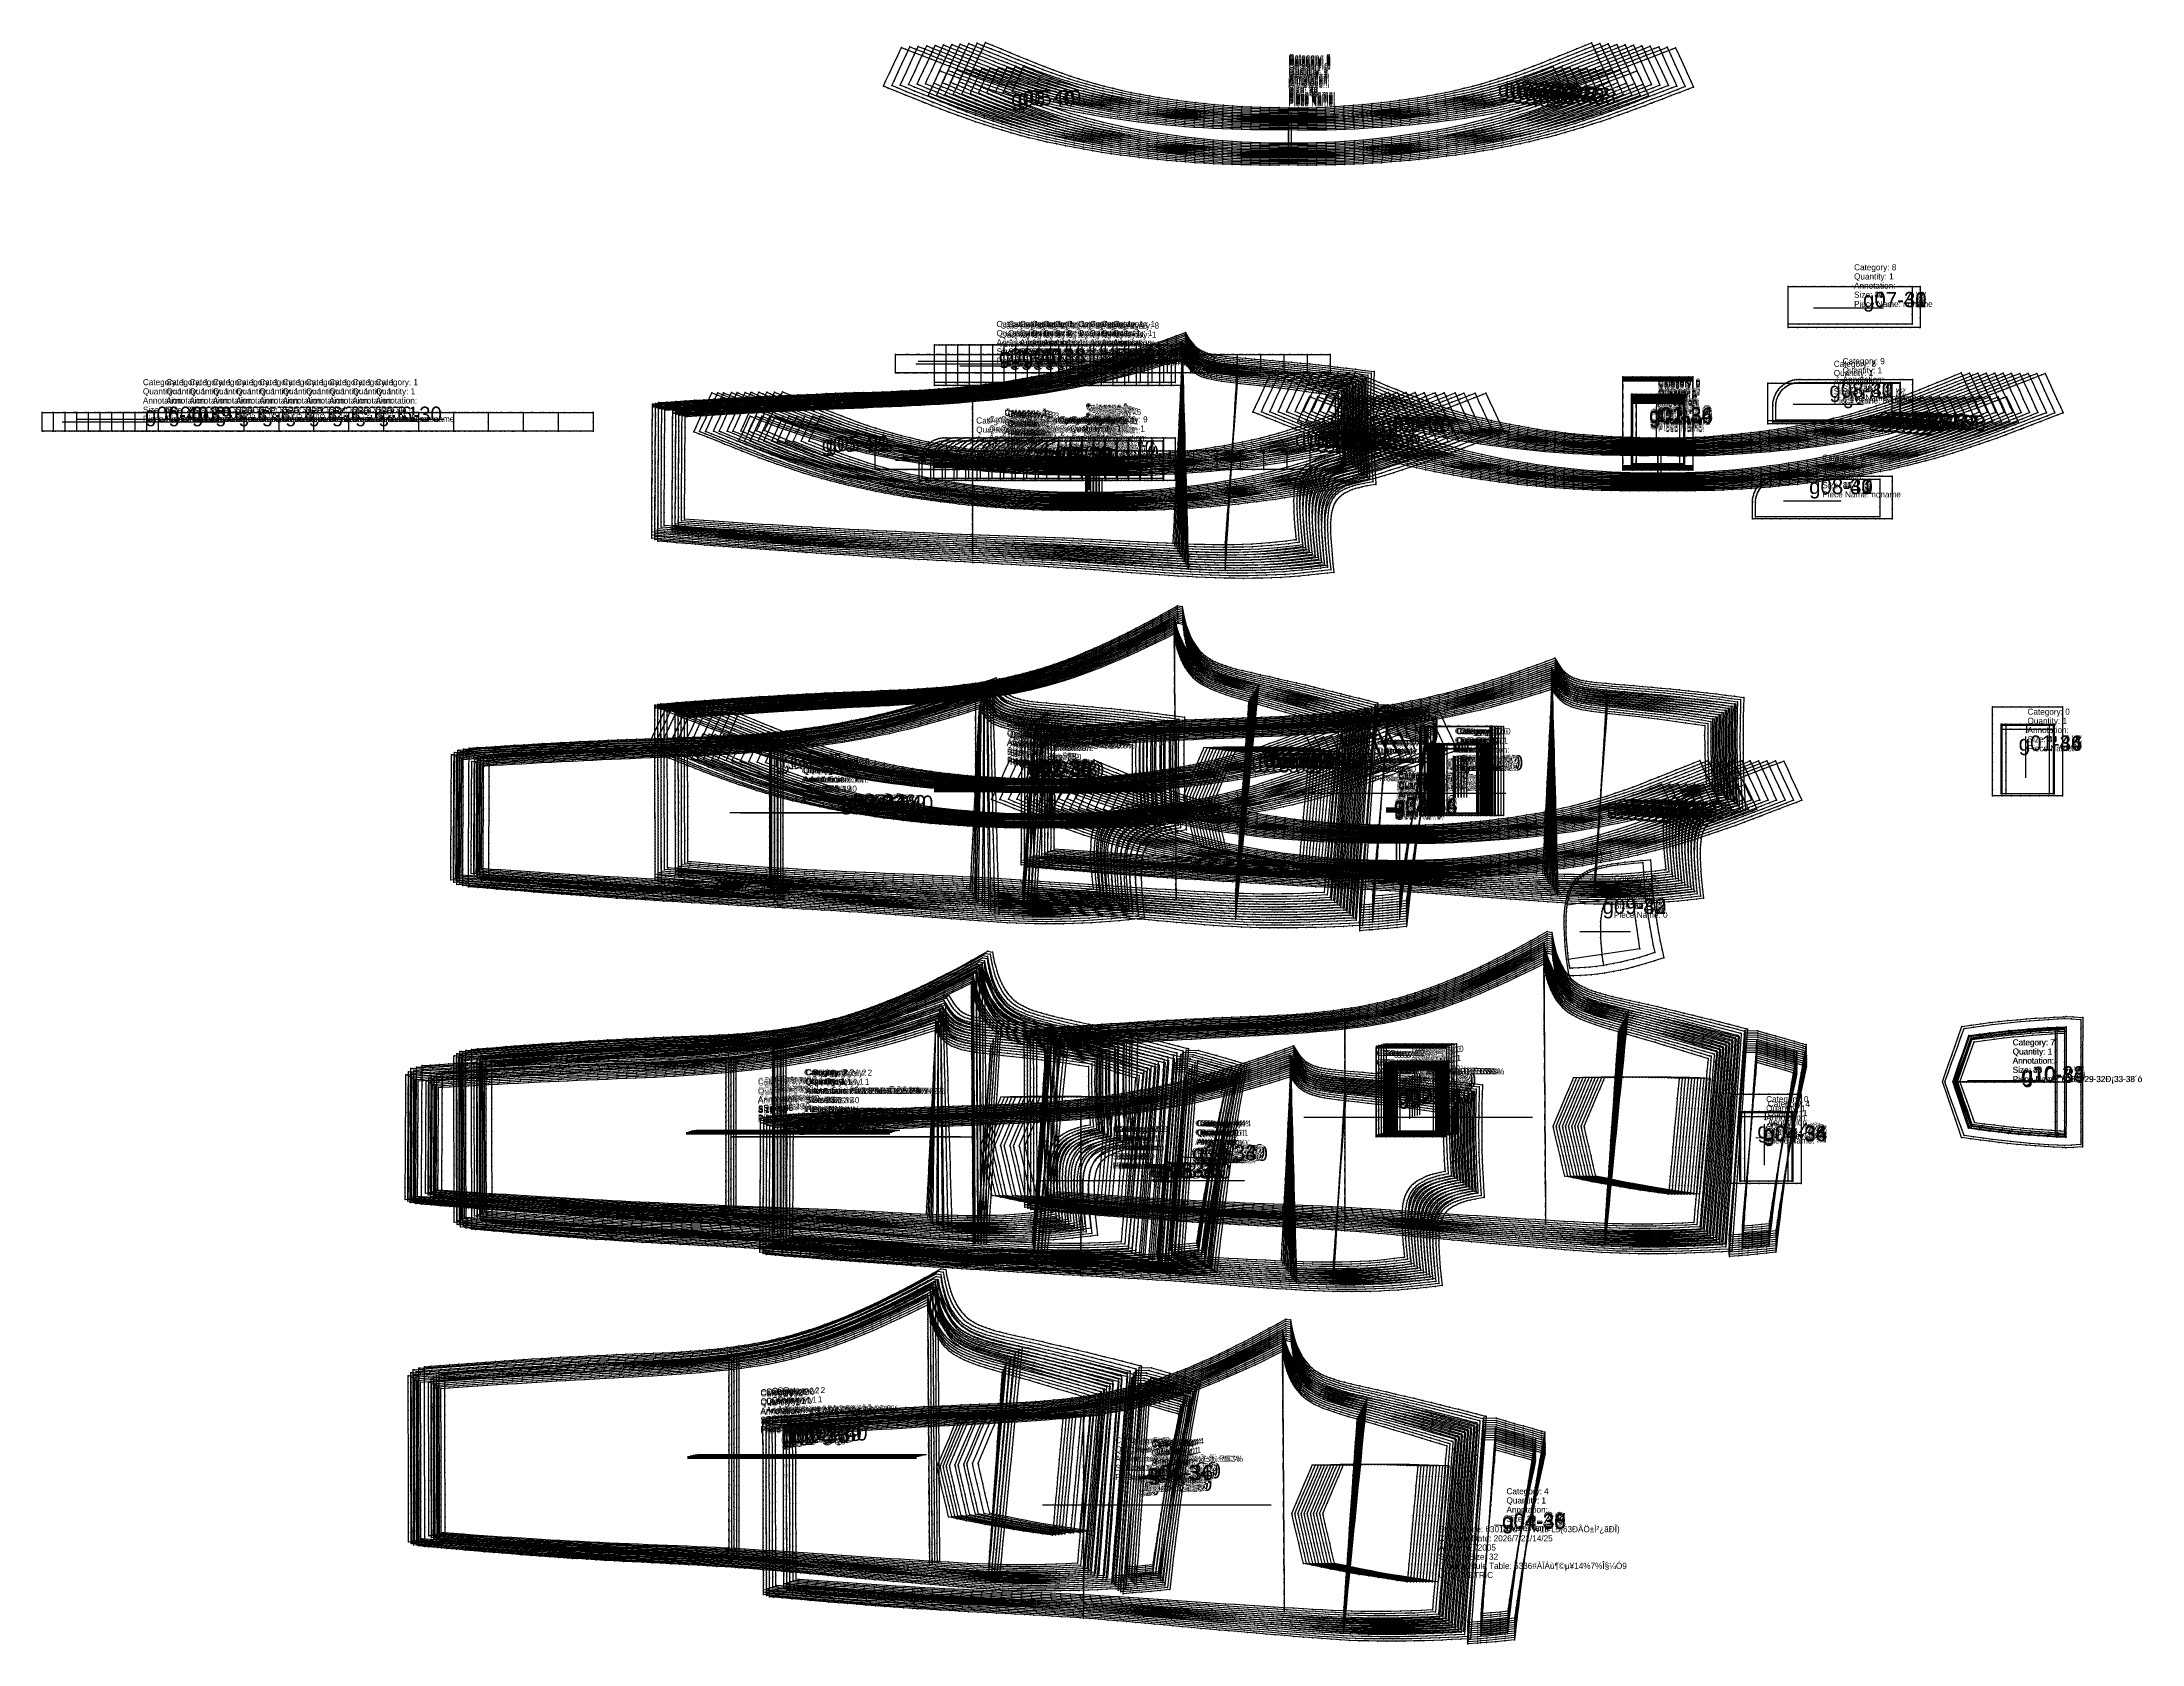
# Model space of a CAD drawing. Extents: x -2408 to 1029, y -526 to 2095.
import ezdxf

# ---------------------------------------------------------------- set-up
doc = ezdxf.new("R2010")
doc.units = 0
doc.layers.add('TEXT', color=7, linetype='Continuous')

msp = doc.modelspace()

# ---------------------------------------------------------------- texts
at = {"layer": '1'}
for s, p in [('Style Name: 63013»ú×°# W13 L5(63ÐÂÖ±Í²¿ãÐÎ)', (-122.22529, -343.004608)), ('Author: ET2005', (-122.22529, -373.004608)), ('Sample Size: 32', (-122.22529, -388.004608)), ('Creation Date: 2026/7/21/14/25', (-122.22529, -358.004608)), ('Grading Rule Table: 5336#ÀÏÁù¶©µ¥14%7%Î§¼Ó9', (-122.22529, -403.004608)), ('Units: METRIC', (-122.22529, -418.004608))]:
    msp.add_text(s, height=10, dxfattribs=at).set_placement(p)

# ---------------------------------------------------------------- blocks, each defined once
blk = doc.blocks.new(' -30')
at = {"layer": '1'}
for points in [[(-184.046402, 915.898361), (-184.074268, 915.898438), (-199.938067, 916.004481), (-214.971179, 916.217039), (-230.058452, 916.580001), (-245.141658, 917.098852), (-260.166828, 917.769134), (-275.234338, 918.624536), (-290.688383, 919.721853), (-305.728339, 920.97651), (-320.933019, 922.392988), (-335.945284, 923.939691), (-351.112705, 925.667383), (-366.087844, 927.54152), (-381.124534, 929.593767), (-396.053659, 931.804452), (-411.403685, 934.26337), (-426.274865, 936.835461), (-441.581577, 939.689385), (-456.380685, 942.648381), (-471.413172, 945.853884), (-486.126893, 949.211862), (-500.740444, 952.800437), (-514.771686, 956.508654), (-528.17532, 960.30917), (-541.314227, 964.2933), (-555.126614, 968.744174), (-569.740519, 973.715217), (-583.957737, 978.779047), (-598.040026, 983.991041), (-612.121741, 989.420042), (-626.341554, 995.162423), (-640.271813, 1000.969188), (-641.211014, 1001.363602), (-641.658173, 1001.552505), (-654.491313, 1006.952368), (-668.314998, 1012.789888), (-682.332241, 1018.726726), (-696.206515, 1024.618779), (-709.062424, 1030.09346), (-705.398722, 1037.958529), (-699.037878, 1051.61368), (-692.560558, 1065.518865), (-686.094458, 1079.399986), (-679.579468, 1093.386078), (-667.869601, 1088.545558), (-654.06588, 1082.849141), (-639.93417, 1077.027273), (-625.924078, 1071.266404), (-611.86985, 1065.500565), (-611.588666, 1065.385221), (-597.443729, 1059.626624), (-583.237913, 1054.002719), (-568.963569, 1048.571729), (-554.477005, 1043.307707), (-540.595629, 1038.515472), (-526.819442, 1034.017483), (-512.781143, 1029.702996), (-499.233961, 1025.797675), (-485.569411, 1022.114168), (-471.326372, 1018.533474), (-456.453895, 1015.055786), (-441.357954, 1011.77869), (-426.385503, 1008.766398), (-411.373524, 1005.973084), (-395.741295, 1003.294762), (-380.982537, 1000.97185), (-365.812658, 998.782208), (-350.671126, 996.787103), (-335.643521, 994.987391), (-320.458902, 993.349894), (-305.476456, 991.931465), (-290.253334, 990.705195), (-275.086221, 989.677705), (-259.838398, 988.812748), (-244.782035, 988.103728), (-229.520606, 987.520225), (-214.116548, 987.083314), (-198.889744, 986.803854), (-183.229885, 986.627731), (-167.295553, 986.530983), (-151.580754, 986.653671), (-136.843907, 986.999455), (-122.874949, 987.585204), (-107.751551, 988.469104), (-92.53808, 989.557936), (-77.486431, 990.756362), (-62.287955, 992.040492), (-46.765308, 993.494654), (-31.59976, 995.119355), (-16.677405, 996.901347), (-1.553066, 998.875569), (13.497761, 1001.026741), (28.566463, 1003.387882), (43.726847, 1005.978906), (58.723608, 1008.760932), (73.717036, 1011.77609), (88.621168, 1015.021706), (103.469701, 1018.514085), (117.89867, 1022.167002), (132.006587, 1025.996081), (146.046572, 1030.066786), (159.896121, 1034.343554), (173.786965, 1038.89631), (188.201002, 1043.887422), (202.501794, 1049.092839), (216.759756, 1054.511191), (230.955195, 1060.091369), (243.916607, 1065.312729), (245.067468, 1065.776346), (259.100474, 1071.458129), (273.102488, 1077.10928), (287.272574, 1082.812828), (301.101107, 1088.365229), (311.853142, 1092.672043), (318.337823, 1078.588526), (324.656628, 1064.865272), (331.128043, 1050.810587), (337.397954, 1037.193554), (341.476479, 1028.3358), (332.67395, 1024.812805), (318.612559, 1019.189992), (304.623987, 1013.601533), (290.473653, 1007.954145), (276.094572, 1002.222342), (273.450279, 1001.171188), (272.829819, 1000.922089), (261.800264, 996.540208), (247.75161, 991.036685), (233.544141, 985.642384), (219.371839, 980.464949), (204.897519, 975.358333), (190.61272, 970.499773), (175.89827, 965.724167), (161.474439, 961.294645), (147.270055, 957.182145), (132.709902, 953.223638), (118.164563, 949.522165), (103.484284, 946.035751), (88.398786, 942.707071), (73.615428, 939.68744), (58.483676, 936.83641), (43.616732, 934.260061), (28.482044, 931.848513), (13.553322, 929.659705), (-1.822108, 927.580418), (-16.794361, 925.711826), (-31.978719, 923.97667), (-46.98648, 922.420731), (-62.169353, 920.997894), (-77.205471, 919.740092), (-92.200495, 918.670787), (-107.263969, 917.80739), (-122.337368, 917.127779), (-137.399432, 916.603183), (-153.063196, 916.222007), (-168.182684, 916.006579)], [(-1205.520935, 302.919865), (-1205.483135, 309.223563), (-1205.391179, 324.554701), (-1205.300213, 339.717169), (-1205.209414, 354.85273), (-1205.118461, 370.01518), (-1205.026964, 385.267158), (-1204.935998, 400.429605), (-1204.844877, 415.618783), (-1204.753926, 430.781236), (-1204.66297, 445.943685), (-1204.572281, 461.059603), (-1204.481313, 476.222058), (-1204.385986, 492.113686), (-1196.17848, 492.603703), (-1181.170431, 493.49977), (-1166.030079, 494.402864), (-1150.959027, 495.28427), (-1135.886847, 496.145232), (-1120.476169, 497.00946), (-1105.40235, 497.842531), (-1089.965594, 498.682535), (-1074.890334, 499.489114), (-1059.814348, 500.282085), (-1044.379318, 501.079857), (-1029.301902, 501.844968), (-1013.803816, 502.616227), (-998.724902, 503.351115), (-983.259655, 504.088096), (-968.179128, 504.789655), (-952.689583, 505.491886), (-937.607433, 506.156086), (-922.111616, 506.815861), (-907.027667, 507.438159), (-891.957635, 508.04729), (-876.872936, 508.652548), (-861.83698, 509.261239), (-846.753174, 509.887156), (-831.752201, 510.534152), (-816.670932, 511.218628), (-801.184994, 511.966991), (-786.108457, 512.749706), (-770.65652, 513.617506), (-755.587754, 514.53757), (-740.004881, 515.575884), (-725.109999, 516.660635), (-710.060669, 517.858357), (-700.953445, 518.651848), (-694.602526, 519.205145), (-679.573415, 520.634586), (-664.211764, 522.223971), (-649.208861, 523.906612), (-633.890515, 525.762597), (-618.92051, 527.71629), (-603.661537, 529.855638), (-588.732149, 532.098872), (-573.547297, 534.538566), (-558.667414, 537.089756), (-543.569914, 539.84678), (-528.749644, 542.724333), (-513.751022, 545.815439), (-499.001795, 549.037525), (-484.120965, 552.4791), (-469.455603, 556.064147), (-454.548477, 559.909352), (-439.976174, 563.854919), (-425.180316, 568.021698), (-410.684444, 572.239876), (-396.225231, 576.580882), (-381.859507, 581.021738), (-367.446886, 585.576289), (-352.445335, 590.407982), (-349.308945, 585.175632), (-345.561193, 579.31799), (-342.88, 575.481403), (-340.29249, 572.217119), (-337.715742, 569.348117), (-335.227016, 566.93008), (-332.807522, 564.91948), (-330.348667, 563.210042), (-327.470121, 561.534982), (-324.1513, 559.924653), (-320.357439, 558.396066), (-316.027919, 556.954437), (-311.026476, 555.586877), (-305.219444, 554.288), (-298.237393, 553.006818), (-289.37386, 551.669496), (-274.412109, 549.77348), (-259.387268, 548.018997), (-244.405844, 546.337371), (-229.340909, 544.673875), (-214.357411, 543.007636), (-199.380836, 541.282704), (-184.367609, 539.451497), (-169.415656, 537.522511), (-154.549495, 535.507821), (-139.623474, 533.388503), (-124.646614, 531.167397), (-109.742759, 528.897307), (-94.63028, 526.580048), (-94.802148, 510.607237), (-94.92007, 495.218377), (-94.849239, 479.974435), (-94.527407, 465.687633), (-93.937497, 450.831002), (-93.098738, 435.516135), (-92.109499, 420.534611), (-91.504507, 412.391815), (-106.438525, 409.720329), (-114.166003, 408.231014), (-119.644224, 406.949512), (-124.775494, 405.499108), (-129.635597, 403.873403), (-133.993312, 402.168599), (-138.086996, 400.305998), (-141.794628, 398.349397), (-145.125894, 396.314435), (-148.042028, 394.254847), (-150.639704, 392.130974), (-152.916908, 389.96509), (-154.962279, 387.680287), (-156.728037, 385.329051), (-158.293209, 382.821793), (-159.78194, 379.938352), (-161.1035, 376.821743), (-162.311324, 373.30564), (-163.340497, 369.522199), (-164.1971, 365.409457), (-164.861893, 360.961935), (-165.360514, 355.873847), (-165.685283, 349.916577), (-165.809245, 342.73844), (-165.700177, 334.107873), (-165.320089, 324.467584), (-164.59406, 312.857918), (-163.454082, 298.815083), (-162.016418, 283.780372), (-160.436096, 268.558598), (-173.768204, 266.649445), (-188.667498, 264.712024), (-203.19989, 263.048262), (-216.107723, 261.813037), (-229.421255, 260.78349), (-243.263953, 259.962451), (-257.471019, 259.367945), (-272.871859, 258.980271), (-288.252151, 258.829027), (-303.657875, 258.883488), (-319.057422, 259.1144), (-334.458205, 259.495196), (-349.768717, 259.996987), (-365.162502, 260.597689), (-380.221198, 261.252039), (-395.609891, 261.970117), (-410.795642, 262.713516), (-426.181387, 263.491995), (-441.331963, 264.275543), (-456.716414, 265.079246), (-471.834351, 265.867545), (-487.219433, 266.659043), (-502.307592, 267.415883), (-517.695124, 268.158316), (-532.759082, 268.847883), (-548.150088, 269.514596), (-563.25244, 270.13595), (-578.645983, 270.740797), (-593.768208, 271.312101), (-609.16329, 271.875507), (-624.304347, 272.41661), (-639.700205, 272.958631), (-654.858819, 273.489181), (-670.25476, 274.029992), (-685.455338, 274.570903), (-700.850559, 275.130612), (-700.958405, 275.13464), (-716.031511, 275.698517), (-731.425494, 276.292017), (-746.605074, 276.894467), (-761.997639, 277.522856), (-777.175821, 278.159878), (-792.566917, 278.823549), (-807.743544, 279.49549), (-823.13305, 280.194691), (-838.308092, 280.90181), (-853.695957, 281.63683), (-868.869309, 282.379407), (-884.255389, 283.150527), (-899.427008, 283.928857), (-914.811212, 284.736362), (-929.981001, 285.55068), (-945.363241, 286.394851), (-960.743683, 287.25764), (-963.327179, 287.404404), (-976.123836, 288.13901), (-991.099742, 289.014787), (-1006.47788, 289.931065), (-1021.716095, 290.854397), (-1037.092414, 291.800377), (-1052.390421, 292.7548), (-1067.765151, 293.726621), (-1082.930535, 294.697188), (-1098.303754, 295.692536), (-1113.507968, 296.687278), (-1128.879805, 297.703783), (-1143.850366, 298.707083), (-1159.22033, 299.751254), (-1174.621448, 300.804779), (-1189.756891, 301.840895)], [(363.353195, 400.671844), (363.353195, 411.401223), (363.353195, 426.458583), (363.353195, 441.515962), (363.353195, 456.552738), (363.353195, 471.61011), (363.353195, 486.88547), (363.353195, 502.272308), (363.353195, 518.003273), (363.353195, 533.55951), (363.353195, 546.451263), (378.931345, 546.451263), (394.208781, 546.451263), (409.447392, 546.451263), (424.724832, 546.451263), (440.002271, 546.451263), (455.366472, 546.451263), (470.657582, 546.451263), (478.035278, 546.451263), (478.035278, 518.003273), (478.035278, 400.671844), (470.295849, 400.671844), (455.062391, 400.671844), (439.954714, 400.671844), (424.677277, 400.671844), (409.399835, 400.671844), (394.208775, 400.671844), (378.931338, 400.671844)], [(-1199.90509, -257.115917), (-1199.94913, -241.488822), (-1199.992209, -226.199237), (-1200.035282, -210.909652), (-1200.077808, -195.811877), (-1200.120871, -180.522291), (-1200.163378, -165.429311), (-1200.206436, -150.139732), (-1200.249056, -135.00358), (-1200.292103, -119.713989), (-1200.335607, -104.263353), (-1200.378671, -88.973753), (-1200.421733, -73.688779), (-1200.464816, -58.399189), (-1200.507891, -43.109598), (-1200.550587, -27.947019), (-1200.593626, -12.65743), (-1200.627747, -0.536523), (-1194.125614, -0.08589), (-1179.060685, 0.957149), (-1163.826206, 2.009464), (-1148.500584, 3.061878), (-1133.339954, 4.092611), (-1118.012687, 5.120913), (-1102.898968, 6.119132), (-1087.569803, 7.117462), (-1072.409484, 8.093664), (-1057.078804, 9.069362), (-1041.792304, 10.029536), (-1026.459982, 10.979555), (-1011.357157, 11.902589), (-996.023324, 12.826319), (-980.999394, 13.717637), (-965.663827, 14.61269), (-950.544015, 15.479823), (-935.206577, 16.343182), (-920.105982, 17.176384), (-904.766612, 18.003775), (-889.287064, 18.818535), (-873.946031, 19.61452), (-858.840044, 20.398946), (-843.499775, 21.209493), (-828.4495, 22.031731), (-813.112931, 22.910487), (-798.123536, 23.822103), (-782.794354, 24.821861), (-767.357727, 25.911562), (-752.041175, 27.088975), (-736.617966, 28.385365), (-721.320863, 29.794235), (-706.371494, 31.303377), (-696.187057, 32.435005), (-691.10357, 32.999838), (-676.024616, 34.856611), (-661.314608, 36.891858), (-647.73373, 39.013629), (-634.618693, 41.313902), (-622.054452, 43.773436), (-610.235324, 46.333426), (-597.778394, 49.290983), (-584.887961, 52.627896), (-572.395202, 56.125452), (-559.642552, 59.954086), (-545.987416, 64.330685), (-532.589774, 68.890903), (-518.615396, 73.918122), (-504.249876, 79.363666), (-489.991702, 85.034812), (-475.766604, 90.941433), (-461.660249, 97.023845), (-447.62343, 103.265755), (-433.69553, 109.618851), (-419.77388, 116.139322), (-405.932087, 122.801675), (-392.146842, 129.580763), (-390.802422, 130.251331), (-378.68246, 136.296392), (-364.514656, 143.430233), (-356.98101, 141.824617), (-355.813594, 132.158505), (-354.538157, 123.666169), (-353.201786, 116.346954), (-351.861105, 110.329195), (-350.407926, 104.948884), (-348.670682, 99.509993), (-346.689194, 94.131463), (-344.700375, 89.417051), (-342.479266, 84.806244), (-340.157858, 80.571181), (-337.810276, 76.793827), (-335.284992, 73.211457), (-332.770756, 70.071375), (-330.092839, 67.134432), (-327.423609, 64.578204), (-324.427648, 62.071417), (-321.140023, 59.652097), (-317.385468, 57.203619), (-313.036759, 54.686399), (-308.291491, 52.237276), (-302.903868, 49.742718), (-296.657703, 47.134884), (-289.397763, 44.384762), (-280.534735, 41.31904), (-270.094326, 37.9894), (-256.303933, 33.89328), (-241.813016, 29.744297), (-227.324884, 25.604588), (-212.881843, 21.424954), (-198.425237, 17.174691), (-183.874553, 12.860242), (-169.434569, 8.554463), (-155.066224, 4.236786), (-140.645513, -0.13327), (-126.198711, -4.543928), (-111.795267, -8.970565), (-97.399398, -13.421808), (-88.141356, -16.297586), (-88.4348, -19.632827), (-89.576979, -32.614682), (-89.762009, -34.717655), (-91.104735, -49.978829), (-92.419985, -64.927735), (-93.762708, -80.188907), (-95.086682, -95.236976), (-96.429403, -110.498133), (-97.77096, -125.746027), (-99.113686, -141.007203), (-100.449148, -156.185824), (-101.791872, -171.446992), (-103.134596, -186.70816), (-104.482247, -202.025329), (-105.82497, -217.286495), (-107.147776, -232.321274), (-108.4905, -247.582435), (-109.843601, -262.961548), (-111.186326, -278.222715), (-112.529052, -293.483881), (-113.9153, -309.239693), (-129.520272, -310.056596), (-144.796102, -310.827887), (-159.917939, -311.495083), (-175.20457, -312.011069), (-190.49622, -312.354313), (-205.784118, -312.523858), (-221.079458, -312.526609), (-236.305912, -312.373558), (-251.598508, -312.072147), (-266.88772, -311.630837), (-281.983351, -311.066357), (-297.263212, -310.381225), (-312.477629, -309.606419), (-327.749207, -308.758059), (-342.760814, -307.877856), (-358.028087, -306.955621), (-373.159335, -306.029753), (-388.425717, -305.092813), (-403.8543, -304.140616), (-419.119852, -303.190243), (-434.551643, -302.220237), (-449.815997, -301.250772), (-464.742282, -300.291929), (-480.513872, -299.265657), (-495.775766, -298.258206), (-511.213094, -297.224178), (-526.473238, -296.190561), (-541.755748, -295.148551), (-557.015282, -294.106065), (-572.430787, -293.055858), (-587.691043, -292.023998), (-603.09054, -290.995455), (-618.352803, -289.993615), (-633.737054, -289.006423), (-649.002495, -288.05404), (-664.372192, -287.127176), (-679.641754, -286.243599), (-694.99799, -285.398237), (-696.187057, -285.336246), (-710.27236, -284.60173), (-725.267612, -283.860433), (-740.545866, -283.142199), (-755.919862, -282.450756), (-771.200627, -281.788465), (-786.597999, -281.140621), (-801.88015, -280.51132), (-817.299696, -279.884333), (-832.58227, -279.265012), (-848.022402, -278.63554), (-863.304405, -278.003055), (-878.763381, -277.348024), (-894.043868, -276.679726), (-909.520237, -275.975179), (-924.797993, -275.246623), (-940.074012, -274.48242), (-955.469032, -273.674483), (-957.810669, -273.548374), (-970.741257, -272.837722), (-985.991134, -271.970428), (-1001.25985, -271.072241), (-1016.303678, -270.159495), (-1031.56907, -269.206516), (-1046.783735, -268.231197), (-1062.045895, -267.227961), (-1077.415054, -266.192914), (-1092.674012, -265.141895), (-1107.830262, -264.076439), (-1123.086006, -262.979644), (-1138.243817, -261.859736), (-1153.495229, -260.704377), (-1168.670105, -259.537514), (-1183.755806, -258.370186), (-1198.587343, -257.218457)], [(-67.377715, -317.994652), (-66.635922, -309.541909), (-65.310522, -294.438955), (-63.969865, -279.162157), (-62.616455, -263.740033), (-61.268442, -248.379416), (-59.91503, -232.957276), (-58.596081, -217.927838), (-57.242668, -202.505697), (-55.888537, -187.075364), (-54.535126, -171.653236), (-53.20891, -156.540989), (-51.855499, -141.118854), (-50.532141, -126.039166), (-49.17873, -110.617033), (-47.835445, -95.310271), (-46.482034, -79.888139), (-45.152162, -64.734236), (-43.79875, -49.312103), (-42.510219, -34.62929), (-42.453512, -33.983098), (-41.078372, -18.313364), (-21.078281, -18.77474), (-20.729411, -18.873252), (-5.712415, -23.113672), (8.657846, -27.17147), (24.045724, -31.516618), (38.944717, -35.723718), (53.244892, -39.761726), (58.995695, -41.385608), (55.712284, -56.319043), (55.553718, -57.041411), (52.400647, -71.40551), (49.123976, -86.499545), (45.992353, -101.231531), (42.847108, -116.353581), (39.802732, -131.2755), (36.776712, -146.421814), (33.872287, -161.336109), (31.001421, -176.512659), (28.294098, -191.275789), (25.59193, -206.483257), (23.03223, -221.307352), (20.468155, -236.538679), (17.963312, -251.779861), (15.506252, -267.084718), (13.163728, -282.05538), (10.86412, -297.137159), (8.794178, -310.970135), (-5.88525, -312.609182), (-21.190598, -314.147225), (-36.59148, -315.480425), (-46.831846, -316.310787), (-51.691847, -316.704869)]]:
    blk.add_lwpolyline(points, close=True, dxfattribs=at)
at = {"layer": '14'}
for points in [[(-184.047356, 928.598633), (-184.047356, 928.598633), (-199.59272, 928.680167), (-214.717166, 928.914504), (-229.973089, 929.289697), (-245.16976, 929.809888), (-260.640927, 930.508343), (-275.965086, 931.398015), (-291.241824, 932.504552), (-306.505752, 933.796136), (-321.802467, 935.240728), (-337.036458, 936.834409), (-352.178831, 938.587466), (-367.373851, 940.521132), (-382.257429, 942.586062), (-397.404225, 944.866379), (-412.236711, 947.281491), (-427.323349, 949.931627), (-442.44033, 952.79284), (-457.450906, 955.84313), (-472.142353, 959.03132), (-487.065367, 962.493344), (-501.333273, 966.054996), (-514.185635, 969.509442), (-527.138064, 973.245119), (-540.608778, 977.389345), (-554.715743, 981.995033), (-569.19848, 986.9827), (-583.328373, 992.069288), (-597.67518, 997.436942), (-611.940886, 1003.014693), (-625.885646, 1008.720417), (-636.292, 1013.072281), (-636.292076, 1013.072281), (-636.295509, 1013.064804), (-630.680852, 1025.118075), (-624.11852, 1039.205766), (-617.238503, 1053.975449), (-617.238503, 1053.975449), (-612.923028, 1052.206039), (-598.88844, 1046.521615), (-584.771804, 1040.976659), (-570.602837, 1035.635222), (-556.146623, 1030.432034), (-541.817046, 1025.533582), (-528.093922, 1021.097046), (-514.783517, 1017.043111), (-500.915315, 1013.084019), (-486.980707, 1009.363923), (-472.256533, 1005.696211), (-457.505122, 1002.275946), (-442.702748, 999.08554), (-427.630314, 996.072378), (-412.740637, 993.317148), (-397.798192, 990.762433), (-382.840082, 988.407382), (-367.601045, 986.208617), (-352.58876, 984.230198), (-337.53589, 982.420932), (-322.481054, 980.787744), (-306.948559, 979.311879), (-291.912577, 978.095582), (-276.394841, 977.034537), (-261.339635, 976.171484), (-245.709135, 975.431759), (-230.041771, 974.838048), (-214.56575, 974.39029), (-199.409258, 974.086564), (-184.176903, 973.94043), (-168.404506, 973.803247), (-153.029813, 973.906816), (-137.632361, 974.245926), (-123.507077, 974.803251), (-109.767216, 975.613196), (-94.348727, 976.725192), (-79.364049, 977.862141), (-63.959231, 979.122072), (-49.005641, 980.511038), (-33.632503, 982.122847), (-18.625958, 983.86424), (-3.293244, 985.820636), (11.872398, 987.947367), (27.150515, 990.29395), (42.458572, 992.858966), (57.665661, 995.628768), (72.836435, 998.623553), (87.952669, 1001.852721), (102.740143, 1005.267383), (117.185724, 1008.860491), (131.56911, 1012.69644), (145.60942, 1016.694667), (159.855558, 1021.012956), (174.025488, 1025.573994), (188.010876, 1030.340417), (202.556056, 1035.571492), (216.613466, 1040.8583), (231.016792, 1046.467494), (245.371055, 1052.200986), (249.235153, 1053.761826), (249.235153, 1053.761826), (256.057094, 1038.945869), (262.564032, 1024.81404), (268.132896, 1012.721558), (268.132381, 1012.721329), (268.132114, 1012.721252), (264.118011, 1011.111172), (249.89318, 1005.467647), (235.685252, 1000.013509), (221.335671, 994.693965), (206.941998, 989.526014), (192.480177, 984.520378), (177.890002, 979.692252), (163.289057, 975.10716), (149.057305, 970.891915), (134.311954, 966.791847), (119.499399, 962.940196), (104.958488, 959.413145), (90.028472, 956.046163), (75.046687, 952.918675), (59.910494, 950.006522), (44.840308, 947.342342), (29.635442, 944.875886), (14.498732, 942.621702), (-0.757536, 940.527919), (-15.940118, 938.605887), (-30.87374, 936.874205), (-46.092948, 935.272004), (-61.414536, 933.816243), (-76.664402, 932.52245), (-91.927384, 931.415126), (-107.365219, 930.517209), (-122.837829, 929.817914), (-138.044634, 929.296394), (-153.318469, 928.91942), (-168.467914, 928.682897)], [(-1172.183685, 313.367615), (-1172.158772, 317.5206), (-1172.075828, 331.347228), (-1171.989363, 345.760911), (-1171.88675, 362.866344), (-1171.796909, 377.842737), (-1171.703377, 393.434387), (-1171.609107, 409.149089), (-1171.49473, 428.215656), (-1171.38958, 445.744084), (-1171.283699, 463.394285), (-1171.175842, 481.373901), (-1167.054113, 481.619686), (-1152.638259, 482.463332), (-1137.95852, 483.305457), (-1122.184231, 484.194571), (-1106.716652, 485.051688), (-1089.64359, 485.98142), (-1074.320606, 486.801343), (-1058.11391, 487.653474), (-1041.128426, 488.52954), (-1023.469336, 489.421255), (-1005.241554, 490.320347), (-990.320556, 491.039364), (-975.156659, 491.753562), (-959.803647, 492.458703), (-944.31523, 493.150552), (-928.745346, 493.824862), (-910.67444, 494.579226), (-895.073839, 495.211724), (-879.472994, 495.837705), (-863.872377, 496.46764), (-848.27231, 497.112008), (-832.673265, 497.781282), (-817.075603, 498.485938), (-801.47968, 499.236455), (-785.885971, 500.043304), (-770.294797, 500.916965), (-754.70663, 501.86791), (-739.121791, 502.906618), (-723.540754, 504.043561), (-707.963877, 505.289216), (-700.953674, 505.907516), (-690.233514, 506.852994), (-674.668702, 508.362386), (-659.113786, 510.004054), (-643.571804, 511.782803), (-628.045945, 513.703415), (-612.539267, 515.770694), (-597.054901, 517.989429), (-581.59598, 520.364412), (-566.165581, 522.900442), (-550.766837, 525.602311), (-535.40286, 528.474811), (-520.076764, 531.522738), (-504.791664, 534.750885), (-489.550692, 538.164042), (-474.356923, 541.76701), (-457.184765, 546.089388), (-442.170355, 550.084343), (-423.963504, 555.161139), (-406.897577, 560.120217), (-391.526947, 564.736521), (-376.100539, 569.506744), (-357.994041, 575.302811), (-355.938798, 571.990644), (-353.272464, 568.175218), (-350.228128, 564.300034), (-347.209766, 560.901625), (-344.509268, 558.212614), (-340.810588, 555.052314), (-338.013704, 553.046672), (-334.660668, 550.994056), (-331.145926, 549.16618), (-326.560525, 547.169298), (-321.804232, 545.458786), (-315.935061, 543.733499), (-309.963749, 542.306563), (-302.202651, 540.799876), (-293.301081, 539.39331), (-278.887447, 537.525193), (-263.114558, 535.66237), (-247.286252, 533.87858), (-231.421617, 532.126365), (-215.539805, 530.358269), (-199.659932, 528.526835), (-184.716631, 526.701148), (-169.079779, 524.666477), (-154.148415, 522.623082), (-138.82949, 520.438341), (-123.25642, 518.13265), (-107.447786, 515.697021), (-107.630848, 499.494936), (-107.59201, 483.699343), (-107.334268, 469.047236), (-106.777074, 453.55854), (-106.009624, 438.589179), (-105.05906, 423.721831), (-104.773865, 419.820175), (-112.92615, 418.352416), (-119.410509, 416.948304), (-125.016039, 415.490597), (-130.165454, 413.906458), (-135.017357, 412.164035), (-139.49255, 410.303017), (-143.626633, 408.325475), (-147.418247, 406.247763), (-150.941165, 404.038842), (-154.175671, 401.715027), (-157.04112, 399.354777), (-159.615963, 396.919506), (-161.901991, 394.426914), (-163.936865, 391.850061), (-165.782584, 389.109385), (-167.483626, 386.128116), (-169.07561, 382.812492), (-170.500522, 379.245216), (-171.74738, 375.443515), (-172.830299, 371.333759), (-173.734332, 366.905471), (-174.433899, 362.223535), (-174.954474, 356.997595), (-175.302794, 350.810402), (-175.459093, 343.425405), (-175.376258, 334.919801), (-175.025155, 325.231405), (-174.365471, 314.20773), (-173.270542, 300.511935), (-171.882557, 285.575774), (-171.312866, 279.854584), (-173.497036, 279.543347), (-187.889222, 277.624262), (-204.537502, 275.677619), (-215.577614, 274.602795), (-228.63946, 273.564135), (-243.901694, 272.646423), (-259.179873, 272.019393), (-274.610629, 271.65346), (-291.307569, 271.525076), (-306.589246, 271.6156), (-321.870087, 271.876495), (-337.149428, 272.281161), (-352.426916, 272.803001), (-367.701887, 273.41541), (-382.805522, 274.084141), (-398.074575, 274.803593), (-413.340971, 275.556341), (-428.605438, 276.333232), (-443.868397, 277.1251), (-459.130577, 277.922795), (-474.392398, 278.717149), (-489.654587, 279.499012), (-504.917567, 280.259217), (-520.181988, 280.98861), (-535.430734, 281.678741), (-550.699052, 282.332695), (-565.968947, 282.954628), (-581.240332, 283.549537), (-596.512816, 284.122407), (-611.786236, 284.678231), (-627.060429, 285.222003), (-642.335041, 285.758709), (-657.609871, 286.293342), (-672.884642, 286.83089), (-688.15919, 287.376346), (-700.958176, 287.844696), (-704.484245, 287.973715), (-719.757559, 288.549921), (-735.030142, 289.143388), (-750.301972, 289.754185), (-765.57299, 290.382381), (-780.84325, 291.028048), (-796.112693, 291.691255), (-811.381297, 292.372071), (-826.64904, 293.070568), (-841.915902, 293.786813), (-857.181859, 294.520879), (-872.446892, 295.272833), (-887.710977, 296.042747), (-902.974095, 296.830689), (-918.236184, 297.636729), (-933.497299, 298.460939), (-948.757382, 299.303388), (-962.604523, 300.083733), (-964.01641, 300.164145), (-981.023189, 301.145206), (-996.243732, 302.041932), (-1011.349801, 302.947855), (-1028.369845, 303.985999), (-1045.013766, 305.017704), (-1061.160689, 306.033129), (-1076.689792, 307.022434), (-1093.271043, 308.091929), (-1108.745305, 309.101899), (-1124.431306, 310.137235), (-1140.837746, 311.232743), (-1156.130864, 312.266322)], [(377.323189, 403.973846), (377.323189, 408.932402), (377.323189, 423.927417), (377.323189, 438.905732), (377.323189, 454.422286), (377.323189, 470.256091), (377.323189, 485.591955), (377.323189, 501.153591), (377.323189, 518.003273), (393.747366, 518.003273), (409.447385, 518.003273), (425.024157, 518.003273), (440.491062, 518.003273), (455.351366, 518.003273), (464.065285, 518.003273), (464.065285, 403.973846), (455.429185, 403.973846), (440.589007, 403.973846), (425.125706, 403.973846), (409.39983, 403.973846), (393.716719, 403.973846)], [(-1166.659622, -246.954956), (-1166.711778, -228.437009), (-1166.763477, -210.081106), (-1166.813782, -192.220337), (-1166.869929, -172.285415), (-1166.914701, -156.388963), (-1166.960843, -140.006391), (-1167.007532, -123.429358), (-1167.053947, -106.949569), (-1167.099267, -90.858665), (-1167.14267, -75.448343), (-1167.196139, -56.464081), (-1167.242793, -39.89965), (-1167.288559, -23.650313), (-1167.324295, -10.962315), (-1153.986417, -10.037066), (-1138.871819, -9.006644), (-1123.58041, -7.978768), (-1107.341803, -6.901625), (-1091.012845, -5.832704), (-1075.270321, -4.815399), (-1058.49008, -3.74532), (-1043.045194, -2.773585), (-1026.968327, -1.775816), (-1010.335484, -0.75873), (-993.222401, 0.270974), (-978.229422, 1.158528), (-962.987189, 2.046197), (-947.543406, 2.929759), (-931.946003, 3.804981), (-916.242685, 4.667644), (-897.852015, 5.652574), (-884.398697, 6.356113), (-868.621156, 7.173227), (-852.843795, 7.995684), (-837.0681, 8.838081), (-821.295402, 9.715025), (-805.527188, 10.641114), (-789.764789, 11.630952), (-774.009689, 12.699139), (-758.263261, 13.860278), (-742.526873, 15.128973), (-726.802011, 16.519822), (-711.090008, 18.047432), (-696.187057, 19.649467), (-693.760895, 19.910271), (-675.471564, 22.118793), (-660.609476, 24.159982), (-645.002984, 26.59209), (-632.040361, 28.870024), (-618.994058, 31.429211), (-606.136099, 34.235833), (-593.3364, 37.308565), (-580.596146, 40.635717), (-565.388059, 44.947653), (-550.269397, 49.588903), (-535.242259, 54.539254), (-520.308726, 59.778498), (-505.470879, 65.286427), (-490.7308, 71.042832), (-474.568546, 77.664324), (-460.112135, 83.839427), (-446.026688, 90.057063), (-430.345265, 97.187455), (-415.793775, 103.983871), (-400.978791, 111.071587), (-385.918886, 118.450422), (-370.919876, 126.005058), (-370.919876, 126.005058), (-370.132305, 119.932578), (-369.008736, 113.665561), (-367.522874, 107.021066), (-365.852607, 100.79781), (-363.738332, 94.121499), (-361.694949, 88.56182), (-359.312063, 82.89658), (-356.565087, 77.207748), (-353.429419, 71.577262), (-349.88047, 66.087087), (-346.932749, 62.110837), (-343.728349, 58.294186), (-340.256893, 54.671709), (-336.528481, 51.291077), (-332.521971, 48.123477), (-328.283764, 45.170857), (-323.843345, 42.41814), (-317.659198, 39.032747), (-311.237876, 35.940191), (-304.649272, 33.104733), (-296.284769, 29.867512), (-286.909948, 26.573871), (-276.877036, 23.332868), (-263.532528, 19.336986), (-248.79876, 15.122326), (-233.814479, 10.82606), (-218.955663, 6.515586), (-204.365013, 2.23947), (-188.641266, -2.412398), (-173.620496, -6.895268), (-158.14324, -11.551712), (-142.805386, -16.202107), (-128.392065, -20.604529), (-113.699172, -25.126459), (-101.986914, -28.760262), (-101.987095, -28.762226), (-102.570606, -35.394403), (-103.839776, -49.81956), (-105.270182, -66.077292), (-106.539713, -80.506552), (-107.945437, -96.483762), (-109.458173, -113.677248), (-111.048735, -131.755287), (-112.687936, -150.386152), (-114.346596, -169.238174), (-115.995525, -187.979609), (-117.605543, -206.278786), (-119.147463, -223.803972), (-120.592102, -240.223475), (-122.316516, -259.822855), (-123.746922, -276.080591), (-125.599365, -297.134361), (-143.735966, -298.080221), (-160.411772, -298.804683), (-177.851857, -299.380318), (-193.730545, -299.70327), (-209.613384, -299.839082), (-225.498006, -299.797372), (-241.382042, -299.587754), (-257.263122, -299.219845), (-270.830917, -298.787241), (-289.345211, -298.036239), (-305.208157, -297.27015), (-321.066482, -296.417223), (-336.921449, -295.502206), (-352.774335, -294.549846), (-368.822548, -293.571679), (-384.674062, -292.600278), (-400.525082, -291.622457), (-416.375571, -290.636785), (-432.225418, -289.641835), (-448.074642, -288.636175), (-463.923113, -287.61838), (-479.770851, -286.587015), (-495.617764, -285.540654), (-511.314248, -284.488639), (-527.159674, -283.414513), (-543.004706, -282.333607), (-558.84971, -281.251301), (-574.694902, -280.172981), (-590.540647, -279.104026), (-606.387162, -278.049823), (-622.234812, -277.01575), (-638.083812, -276.007195), (-653.93453, -275.029536), (-669.787218, -274.088158), (-685.642128, -273.188447), (-696.187057, -272.621555), (-701.652761, -272.32772), (-717.512885, -271.523439), (-733.375258, -270.761336), (-749.239609, -270.035024), (-765.105553, -269.338122), (-780.972669, -268.664248), (-796.840762, -268.007014), (-812.709408, -267.360039), (-828.578263, -266.71694), (-844.446979, -266.071333), (-860.315134, -265.416838), (-876.182533, -264.747066), (-892.048754, -264.055635), (-907.913451, -263.336164), (-923.7762, -262.582272), (-941.068247, -261.714579), (-956.86877, -260.880383), (-957.126389, -260.86647), (-972.553443, -260.016254), (-988.060526, -259.129009), (-1003.328049, -258.225478), (-1018.294121, -257.312485), (-1035.2909, -256.244481), (-1051.694918, -255.183723), (-1067.407822, -254.141055), (-1082.331331, -253.127316), (-1098.29403, -252.018087), (-1114.683603, -250.852429), (-1130.701401, -249.686387), (-1146.484998, -248.509666), (-1161.507253, -247.359455)], [(-45.705562, -303.476734), (-45.123364, -296.84259), (-43.857443, -282.417409), (-42.430701, -266.159663), (-41.164423, -251.730409), (-39.762297, -235.753175), (-38.253435, -218.559679), (-36.666947, -200.481631), (-35.031942, -181.850737), (-33.377531, -162.998705), (-31.732823, -144.257242), (-30.126929, -125.958065), (-28.588957, -108.432862), (-27.148019, -92.013359), (-25.428021, -72.413963), (-24.001278, -56.156209), (-22.153337, -35.098901), (-22.153361, -35.098894), (-22.153337, -35.098901), (-5.634128, -39.763508), (9.044638, -43.908421), (24.023077, -48.137954), (38.173427, -52.133656), (43.310251, -53.584166), (43.310251, -53.584166), (39.721505, -69.858313), (36.244112, -85.989497), (32.995529, -101.350815), (29.413695, -118.63581), (26.177079, -134.609324), (22.873401, -151.324281), (19.584716, -168.470557), (16.44106, -185.459826), (13.388816, -202.552839), (10.512979, -219.172334), (7.845557, -235.02047), (5.418554, -249.799407), (2.933615, -265.292799), (0.612923, -280.114434), (-1.669604, -295.087465), (-2.310144, -299.394169), (-14.623858, -300.726817), (-29.894684, -302.187182), (-45.705562, -303.476734)]]:
    blk.add_lwpolyline(points, close=True, dxfattribs=at)
at = {"layer": '2'}
for p in [(-679.579468, 1093.386078), (311.853142, 1092.672043), (-617.238503, 1053.975449), (249.235153, 1053.761826), (-709.062424, 1030.09346), (-636.295509, 1013.064804), (268.132896, 1012.721558), (341.476479, 1028.3358), (-184.176903, 973.94043), (-184.047356, 973.941116), (-183.229885, 986.627731), (-184.047356, 928.598633), (-184.047356, 928.598633), (-184.046402, 915.898361), (-352.445335, 590.407982), (-357.994041, 575.302811), (-357.994041, 575.302811), (-267.785759, 536.391029), (-107.447786, 515.697021), (-94.63028, 526.580048), (363.353195, 546.451263), (363.353195, 518.003273), (377.323189, 518.003273), (377.323189, 516.479263), (378.847198, 518.003273), (385.197182, 518.003273), (419.042473, 518.003273), (456.191292, 518.003273), (462.541275, 518.003273), (464.065285, 518.003273), (464.065285, 516.479263), (478.035278, 546.451263), (478.035278, 518.003273), (-1204.385986, 492.113686), (-1171.175842, 481.373901), (-700.953674, 505.879898), (377.323189, 510.12928), (419.042473, 505.064163), (464.065285, 510.12928), (-104.773865, 419.820175), (-91.504507, 412.391815), (363.353195, 400.671844), (377.323189, 403.973846), (378.847198, 403.973846), (385.197182, 403.973846), (456.191292, 403.973846), (462.541275, 403.973846), (464.065285, 403.973846), (478.035278, 400.671844), (-1172.183685, 313.367615), (-1205.520935, 302.919865), (-700.958176, 287.845173), (-171.312866, 279.854584), (-373.055725, 273.839893), (-287.709846, 271.582108), (-160.436096, 268.558598), (-364.514656, 143.430233), (-356.98101, 141.824617), (-370.919876, 126.005058), (-370.919876, 126.005058), (-696.187057, 19.626408), (-249.091949, 15.307263), (-1200.627747, -0.536523), (-1167.324295, -10.962315), (-101.986914, -28.760262), (-88.141356, -16.297586), (-41.078372, -18.313364), (-21.078281, -18.77474), (-322.167053, -60.610313), (-322.167053, -60.610313), (-149.575367, -61.404266), (-149.575367, -61.404266), (-22.153361, -35.098894), (43.310251, -53.584166), (58.995695, -41.385608), (-355.685272, -139.506483), (-355.685272, -139.506483), (-336.560745, -221.276855), (-336.560745, -221.276855), (-1199.90509, -257.115917), (-1166.659622, -246.954956), (-696.187057, -272.616177), (-166.634769, -251.123543), (-166.634769, -251.123543), (-367.873306, -300.229836), (-270.811558, -298.787918), (-125.599365, -297.134361), (-113.9153, -309.239693), (-45.705562, -303.476734), (-2.310144, -299.394169), (-67.377715, -317.994652), (8.794178, -310.970135)]:
    blk.add_point(p, dxfattribs=at)
at = {"layer": '3'}
for p in [(-692.560558, 1065.518865), (-686.094458, 1079.399986), (-667.869601, 1088.545558), (-654.06588, 1082.849141), (-639.93417, 1077.027273), (-625.924078, 1071.266404), (-611.86985, 1065.500565), (-611.588666, 1065.385221), (243.916607, 1065.312729), (245.067468, 1065.776346), (259.100474, 1071.458129), (273.102488, 1077.10928), (287.272574, 1082.812828), (301.101107, 1088.365229), (318.337823, 1078.588526), (-705.398722, 1037.958529), (-699.037878, 1051.61368), (-624.11852, 1039.205766), (-617.238503, 1053.975449), (-612.923028, 1052.206039), (-598.88844, 1046.521615), (-597.443729, 1059.626624), (-584.771804, 1040.976659), (-583.237913, 1054.002719), (-570.602837, 1035.635222), (-568.963569, 1048.571729), (-554.477005, 1043.307707), (-540.595629, 1038.515472), (-526.819442, 1034.017483), (159.896121, 1034.343554), (173.786965, 1038.89631), (188.201002, 1043.887422), (202.501794, 1049.092839), (202.556056, 1035.571492), (216.613466, 1040.8583), (216.759756, 1054.511191), (230.955195, 1060.091369), (231.016792, 1046.467494), (245.371055, 1052.200986), (249.235153, 1053.761826), (256.057094, 1038.945869), (324.656628, 1064.865272), (331.128043, 1050.810587), (337.397954, 1037.193554), (-696.206515, 1024.618779), (-682.332241, 1018.726726), (-668.314998, 1012.789888), (-654.491313, 1006.952368), (-641.658173, 1001.552505), (-641.211014, 1001.363602), (-640.271813, 1000.969188), (-636.292076, 1013.072281), (-636.292, 1013.072281), (-630.680852, 1025.118075), (-625.885646, 1008.720417), (-611.940886, 1003.014693), (-597.67518, 997.436942), (-556.146623, 1030.432034), (-541.817046, 1025.533582), (-528.093922, 1021.097046), (-514.783517, 1017.043111), (-512.781143, 1029.702996), (-500.915315, 1013.084019), (-499.233961, 1025.797675), (-486.980707, 1009.363923), (-485.569411, 1022.114168), (-472.256533, 1005.696211), (-471.326372, 1018.533474), (-457.505122, 1002.275946), (-456.453895, 1015.055786), (-442.702748, 999.08554), (-441.357954, 1011.77869), (-426.385503, 1008.766398), (-411.373524, 1005.973084), (-395.741295, 1003.294762), (-380.982537, 1000.97185), (-365.812658, 998.782208), (-350.671126, 996.787103), (-16.677405, 996.901347), (-1.553066, 998.875569), (13.497761, 1001.026741), (28.566463, 1003.387882), (43.726847, 1005.978906), (58.723608, 1008.760932), (72.836435, 998.623553), (73.717036, 1011.77609), (87.952669, 1001.852721), (88.621168, 1015.021706), (102.740143, 1005.267383), (103.469701, 1018.514085), (117.185724, 1008.860491), (117.89867, 1022.167002), (131.56911, 1012.69644), (132.006587, 1025.996081), (145.60942, 1016.694667), (146.046572, 1030.066786), (159.855558, 1021.012956), (174.025488, 1025.573994), (188.010876, 1030.340417), (235.685252, 1000.013509), (249.89318, 1005.467647), (261.800264, 996.540208), (262.564032, 1024.81404), (264.118011, 1011.111172), (268.132114, 1012.721252), (268.132381, 1012.721329), (272.829819, 1000.922089), (273.450279, 1001.171188), (276.094572, 1002.222342), (290.473653, 1007.954145), (304.623987, 1013.601533), (318.612559, 1019.189992), (332.67395, 1024.812805), (-626.341554, 995.162423), (-612.121741, 989.420042), (-598.040026, 983.991041), (-583.957737, 978.779047), (-583.328373, 992.069288), (-569.740519, 973.715217), (-569.19848, 986.9827), (-555.126614, 968.744174), (-554.715743, 981.995033), (-541.314227, 964.2933), (-540.608778, 977.389345), (-527.138064, 973.245119), (-514.185635, 969.509442), (-501.333273, 966.054996), (-487.065367, 962.493344), (-427.630314, 996.072378), (-412.740637, 993.317148), (-397.798192, 990.762433), (-382.840082, 988.407382), (-367.601045, 986.208617), (-352.58876, 984.230198), (-337.53589, 982.420932), (-335.643521, 994.987391), (-322.481054, 980.787744), (-320.458902, 993.349894), (-306.948559, 979.311879), (-305.476456, 991.931465), (-291.912577, 978.095582), (-290.253334, 990.705195), (-276.394841, 977.034537), (-275.086221, 989.677705), (-261.339635, 976.171484), (-259.838398, 988.812748), (-245.709135, 975.431759), (-244.782035, 988.103728), (-230.041771, 974.838048), (-229.520606, 987.520225), (-214.56575, 974.39029), (-214.116548, 987.083314), (-199.409258, 974.086564), (-198.889744, 986.803854), (-168.404506, 973.803247), (-167.295553, 986.530983), (-153.029813, 973.906816), (-151.580754, 986.653671), (-137.632361, 974.245926), (-136.843907, 986.999455), (-123.507077, 974.803251), (-122.874949, 987.585204), (-109.767216, 975.613196), (-107.751551, 988.469104), (-94.348727, 976.725192), (-92.53808, 989.557936), (-79.364049, 977.862141), (-77.486431, 990.756362), (-63.959231, 979.122072), (-62.287955, 992.040492), (-49.005641, 980.511038), (-46.765308, 993.494654), (-33.632503, 982.122847), (-31.59976, 995.119355), (-18.625958, 983.86424), (-3.293244, 985.820636), (11.872398, 987.947367), (27.150515, 990.29395), (42.458572, 992.858966), (57.665661, 995.628768), (119.499399, 962.940196), (134.311954, 966.791847), (149.057305, 970.891915), (163.289057, 975.10716), (175.89827, 965.724167), (177.890002, 979.692252), (190.61272, 970.499773), (192.480177, 984.520378), (204.897519, 975.358333), (206.941998, 989.526014), (219.371839, 980.464949), (221.335671, 994.693965), (233.544141, 985.642384), (247.75161, 991.036685), (-528.17532, 960.30917), (-514.771686, 956.508654), (-500.740444, 952.800437), (-486.126893, 949.211862), (-472.142353, 959.03132), (-471.413172, 945.853884), (-457.450906, 955.84313), (-456.380685, 942.648381), (-442.44033, 952.79284), (-441.581577, 939.689385), (-427.323349, 949.931627), (-426.274865, 936.835461), (-412.236711, 947.281491), (-411.403685, 934.26337), (-397.404225, 944.866379), (-396.053659, 931.804452), (-382.257429, 942.586062), (-381.124534, 929.593767), (-367.373851, 940.521132), (-352.178831, 938.587466), (-337.036458, 936.834409), (-321.802467, 935.240728), (-306.505752, 933.796136), (-291.241824, 932.504552), (-275.965086, 931.398015), (-260.640927, 930.508343), (-245.16976, 929.809888), (-229.973089, 929.289697), (-214.717166, 928.914504), (-199.59272, 928.680167), (-184.047356, 958.07069), (-184.047356, 942.971393), (-184.047356, 928.598633), (-168.467914, 928.682897), (-153.318469, 928.91942), (-138.044634, 929.296394), (-122.837829, 929.817914), (-107.365219, 930.517209), (-91.927384, 931.415126), (-76.664402, 932.52245), (-61.414536, 933.816243), (-46.092948, 935.272004), (-30.87374, 936.874205), (-15.940118, 938.605887), (-0.757536, 940.527919), (13.553322, 929.659705), (14.498732, 942.621702), (28.482044, 931.848513), (29.635442, 944.875886), (43.616732, 934.260061), (44.840308, 947.342342), (58.483676, 936.83641), (59.910494, 950.006522), (73.615428, 939.68744), (75.046687, 952.918675), (88.398786, 942.707071), (90.028472, 956.046163), (103.484284, 946.035751), (104.958488, 959.413145), (118.164563, 949.522165), (132.709902, 953.223638), (147.270055, 957.182145), (161.474439, 961.294645), (-366.087844, 927.54152), (-351.112705, 925.667383), (-335.945284, 923.939691), (-320.933019, 922.392988), (-305.728339, 920.97651), (-290.688383, 919.721853), (-275.234338, 918.624536), (-260.166828, 917.769134), (-245.141658, 917.098852), (-230.058452, 916.580001), (-214.971179, 916.217039), (-199.938067, 916.004481), (-184.074268, 915.898438), (-168.182684, 916.006579), (-153.063196, 916.222007), (-137.399432, 916.603183), (-122.337368, 917.127779), (-107.263969, 917.80739), (-92.200495, 918.670787), (-77.205471, 919.740092), (-62.169353, 920.997894), (-46.98648, 922.420731), (-31.978719, 923.97667), (-16.794361, 925.711826), (-1.822108, 927.580418), (-367.446886, 585.576289), (-349.308945, 585.175632), (-484.120965, 552.4791), (-469.455603, 556.064147), (-454.548477, 559.909352), (-442.170355, 550.084343), (-439.976174, 563.854919), (-425.180316, 568.021698), (-423.963504, 555.161139), (-410.684444, 572.239876), (-406.897577, 560.120217), (-396.225231, 576.580882), (-391.526947, 564.736521), (-381.859507, 581.021738), (-376.100539, 569.506744), (-358.78186, 559.547635), (-355.938798, 571.990644), (-353.272464, 568.175218), (-350.228128, 564.300034), (-347.209766, 560.901625), (-345.561193, 579.31799), (-344.509268, 558.212614), (-342.88, 575.481403), (-340.810588, 555.052314), (-340.29249, 572.217119), (-338.013704, 553.046672), (-337.715742, 569.348117), (-335.227016, 566.93008), (-334.660668, 550.994056), (-332.807522, 564.91948), (-330.348667, 563.210042), (-327.470121, 561.534982), (-324.1513, 559.924653), (-320.357439, 558.396066), (-316.027919, 556.954437), (-311.026476, 555.586877), (-305.219444, 554.288), (-298.237393, 553.006818), (-289.37386, 551.669496), (-740.004881, 515.575884), (-725.109999, 516.660635), (-710.060669, 517.858357), (-700.953445, 518.651848), (-694.602526, 519.205145), (-679.573415, 520.634586), (-664.211764, 522.223971), (-649.208861, 523.906612), (-633.890515, 525.762597), (-618.92051, 527.71629), (-612.539267, 515.770694), (-603.661537, 529.855638), (-597.054901, 517.989429), (-588.732149, 532.098872), (-581.59598, 520.364412), (-573.547297, 534.538566), (-566.165581, 522.900442), (-558.667414, 537.089756), (-550.766837, 525.602311), (-543.569914, 539.84678), (-535.40286, 528.474811), (-528.749644, 542.724333), (-520.076764, 531.522738), (-513.751022, 545.815439), (-504.791664, 534.750885), (-499.001795, 549.037525), (-489.550692, 538.164042), (-474.356923, 541.76701), (-457.184765, 546.089388), (-360.322592, 528.86404), (-359.557937, 544.069272), (-331.145926, 549.16618), (-326.560525, 547.169298), (-321.804232, 545.458786), (-315.935061, 543.733499), (-309.963749, 542.306563), (-302.202651, 540.799876), (-293.301081, 539.39331), (-278.887447, 537.525193), (-274.412109, 549.77348), (-268.970889, 520.885647), (-263.114558, 535.66237), (-259.387268, 548.018997), (-247.286252, 533.87858), (-244.405844, 546.337371), (-231.421617, 532.126365), (-229.340909, 544.673875), (-215.539805, 530.358269), (-214.357411, 543.007636), (-199.659932, 528.526835), (-199.380836, 541.282704), (-184.716631, 526.701148), (-184.367609, 539.451497), (-169.415656, 537.522511), (-169.079779, 524.666477), (-154.549495, 535.507821), (-154.148415, 522.623082), (-139.623474, 533.388503), (-138.82949, 520.438341), (-124.646614, 531.167397), (-123.25642, 518.13265), (-109.742759, 528.897307), (363.353195, 533.55951), (378.931345, 546.451263), (393.313043, 516.479263), (393.747366, 518.003273), (394.208781, 546.451263), (408.85659, 516.479263), (409.447385, 518.003273), (409.447392, 546.451263), (424.34422, 516.479263), (424.724832, 546.451263), (425.024157, 518.003273), (439.746466, 516.479263), (440.002271, 546.451263), (440.491062, 518.003273), (454.656583, 516.479263), (455.351366, 518.003273), (455.366472, 546.451263), (470.657582, 546.451263), (-1196.17848, 492.603703), (-1181.170431, 493.49977), (-1167.054113, 481.619686), (-1166.030079, 494.402864), (-1152.638259, 482.463332), (-1150.959027, 495.28427), (-1137.95852, 483.305457), (-1135.886847, 496.145232), (-1122.184231, 484.194571), (-1120.476169, 497.00946), (-1106.716652, 485.051688), (-1105.40235, 497.842531), (-1089.965594, 498.682535), (-1089.64359, 485.98142), (-1074.890334, 499.489114), (-1074.320606, 486.801343), (-1059.814348, 500.282085), (-1058.11391, 487.653474), (-1044.379318, 501.079857), (-1041.128426, 488.52954), (-1029.301902, 501.844968), (-1023.469336, 489.421255), (-1013.803816, 502.616227), (-1005.241554, 490.320347), (-998.724902, 503.351115), (-990.320556, 491.039364), (-983.259655, 504.088096), (-975.156659, 491.753562), (-968.179128, 504.789655), (-959.803647, 492.458703), (-952.689583, 505.491886), (-944.31523, 493.150552), (-937.607433, 506.156086), (-928.745346, 493.824862), (-922.111616, 506.815861), (-910.67444, 494.579226), (-907.027667, 507.438159), (-895.073839, 495.211724), (-891.957635, 508.04729), (-879.472994, 495.837705), (-876.872936, 508.652548), (-863.872377, 496.46764), (-861.83698, 509.261239), (-848.27231, 497.112008), (-846.753174, 509.887156), (-832.673265, 497.781282), (-831.752201, 510.534152), (-817.075603, 498.485938), (-816.670932, 511.218628), (-801.47968, 499.236455), (-801.184994, 511.966991), (-786.108457, 512.749706), (-785.885971, 500.043304), (-770.65652, 513.617506), (-770.294797, 500.916965), (-755.587754, 514.53757), (-754.70663, 501.86791), (-739.121791, 502.906618), (-723.540754, 504.043561), (-707.963877, 505.289216), (-700.95409, 485.75853), (-700.953674, 505.907516), (-690.233514, 506.852994), (-674.668702, 508.362386), (-659.113786, 510.004054), (-643.571804, 511.782803), (-628.045945, 513.703415), (-362.574553, 483.487431), (-361.829946, 498.666906), (-361.084233, 513.685404), (-271.278187, 489.841572), (-270.140575, 505.316837), (-107.630848, 499.494936), (-107.59201, 483.699343), (-94.92007, 495.218377), (-94.802148, 510.607237), (363.353195, 502.272308), (363.353195, 486.88547), (377.323189, 501.153591), (377.323189, 485.591955), (378.847198, 502.284653), (378.847198, 486.964691), (385.197182, 502.519689), (385.197182, 487.217317), (392.852695, 510.12928), (408.260334, 510.12928), (423.789274, 510.12928), (439.135788, 510.12928), (454.134317, 510.12928), (-1204.572281, 461.059603), (-1204.481313, 476.222058), (-1171.283699, 463.394285), (-700.95481, 450.86053), (-700.954458, 467.90115), (-364.092661, 452.698247), (-363.318647, 468.307932), (-273.518252, 459.303073), (-272.408891, 474.313432), (-107.334268, 469.047236), (-106.777074, 453.55854), (-94.849239, 479.974435), (-94.527407, 465.687633), (-93.937497, 450.831002), (363.353195, 471.61011), (363.353195, 456.552738), (377.323189, 470.256091), (377.323189, 454.422286), (378.847198, 471.449667), (378.847198, 456.448309), (385.197182, 471.820325), (385.197182, 456.606662), (-1204.844877, 415.618783), (-1204.753926, 430.781236), (-1204.66297, 445.943685), (-1171.49473, 428.215656), (-1171.38958, 445.744084), (-700.955198, 432.063291), (-365.612888, 422.429259), (-364.85375, 437.519584), (-277.042325, 412.779884), (-275.86766, 428.304753), (-274.691014, 443.778063), (-130.165454, 413.906458), (-125.016039, 415.490597), (-119.410509, 416.948304), (-112.92615, 418.352416), (-106.009624, 438.589179), (-105.05906, 423.721831), (-93.098738, 435.516135), (-92.109499, 420.534611), (363.353195, 441.515962), (363.353195, 426.458583), (377.323189, 438.905732), (377.323189, 423.927417), (378.847198, 441.014543), (378.847198, 426.013186), (385.197182, 441.209679), (385.197182, 426.124157), (-1205.026964, 385.267158), (-1204.935998, 400.429605), (-1171.703377, 393.434387), (-1171.609107, 409.149089), (-700.956241, 381.576891), (-700.955925, 396.86254), (-700.955609, 412.148189), (-367.134082, 392.071869), (-366.374362, 407.250609), (-279.349544, 382.208615), (-278.21354, 397.254754), (-170.500522, 379.245216), (-169.07561, 382.812492), (-167.483626, 386.128116), (-165.782584, 389.109385), (-163.936865, 391.850061), (-161.901991, 394.426914), (-159.78194, 379.938352), (-159.615963, 396.919506), (-158.293209, 382.821793), (-157.04112, 399.354777), (-156.728037, 385.329051), (-154.962279, 387.680287), (-154.175671, 401.715027), (-152.916908, 389.96509), (-150.941165, 404.038842), (-150.639704, 392.130974), (-148.042028, 394.254847), (-147.418247, 406.247763), (-145.125894, 396.314435), (-143.626633, 408.325475), (-141.794628, 398.349397), (-139.49255, 410.303017), (-138.086996, 400.305998), (-135.017357, 412.164035), (-133.993312, 402.168599), (-129.635597, 403.873403), (-124.775494, 405.499108), (-119.644224, 406.949512), (-114.166003, 408.231014), (-106.438525, 409.720329), (363.353195, 411.401223), (377.323189, 408.932402), (378.847198, 411.011835), (378.931338, 400.671844), (385.197182, 411.051486), (393.716719, 403.973846), (394.208775, 400.671844), (409.39983, 403.973846), (409.399835, 400.671844), (424.677277, 400.671844), (425.125706, 403.973846), (439.954714, 400.671844), (440.589007, 403.973846), (455.062391, 400.671844), (455.429185, 403.973846), (470.295849, 400.671844), (-1205.209414, 354.85273), (-1205.118461, 370.01518), (-1171.989363, 345.760911), (-1171.88675, 362.866344), (-1171.796909, 377.842737), (-700.956946, 347.424119), (-700.956551, 366.560706), (-369.405699, 346.708157), (-368.645189, 361.886858), (-367.88499, 377.065575), (-281.657577, 351.675743), (-280.523073, 366.683647), (-175.302794, 350.810402), (-174.954474, 356.997595), (-174.433899, 362.223535), (-173.734332, 366.905471), (-172.830299, 371.333759), (-171.74738, 375.443515), (-165.685283, 349.916577), (-165.360514, 355.873847), (-164.861893, 360.961935), (-164.1971, 365.409457), (-163.340497, 369.522199), (-162.311324, 373.30564), (-161.1035, 376.821743), (-1205.391179, 324.554701), (-1205.300213, 339.717169), (-1172.158772, 317.5206), (-1172.075828, 331.347228), (-1156.130864, 312.266322), (-1140.837746, 311.232743), (-1124.431306, 310.137235), (-700.957624, 314.580517), (-700.957308, 329.884465), (-370.940674, 316.065368), (-370.180402, 331.244073), (-283.991246, 320.791318), (-282.83071, 336.150751), (-175.459093, 343.425405), (-175.376258, 334.919801), (-175.025155, 325.231405), (-174.365471, 314.20773), (-165.809245, 342.73844), (-165.700177, 334.107873), (-165.320089, 324.467584), (-164.59406, 312.857918), (-1205.483135, 309.223563), (-1189.756891, 301.840895), (-1174.621448, 300.804779), (-1159.22033, 299.751254), (-1143.850366, 298.707083), (-1128.879805, 297.703783), (-1113.507968, 296.687278), (-1108.745305, 309.101899), (-1098.303754, 295.692536), (-1093.271043, 308.091929), (-1082.930535, 294.697188), (-1076.689792, 307.022434), (-1067.765151, 293.726621), (-1061.160689, 306.033129), (-1052.390421, 292.7548), (-1045.013766, 305.017704), (-1037.092414, 291.800377), (-1028.369845, 303.985999), (-1021.716095, 290.854397), (-1011.349801, 302.947855), (-1006.47788, 289.931065), (-996.243732, 302.041932), (-991.099742, 289.014787), (-981.023189, 301.145206), (-976.123836, 288.13901), (-964.01641, 300.164145), (-963.327179, 287.404404), (-962.604523, 300.083733), (-960.743683, 287.25764), (-948.757382, 299.303388), (-945.363241, 286.394851), (-933.497299, 298.460939), (-929.981001, 285.55068), (-918.236184, 297.636729), (-914.811212, 284.736362), (-902.974095, 296.830689), (-899.427008, 283.928857), (-887.710977, 296.042747), (-884.255389, 283.150527), (-872.446892, 295.272833), (-868.869309, 282.379407), (-857.181859, 294.520879), (-853.695957, 281.63683), (-841.915902, 293.786813), (-838.308092, 280.90181), (-826.64904, 293.070568), (-823.13305, 280.194691), (-811.381297, 292.372071), (-807.743544, 279.49549), (-796.112693, 291.691255), (-792.566917, 278.823549), (-780.84325, 291.028048), (-777.175821, 278.159878), (-765.57299, 290.382381), (-761.997639, 277.522856), (-750.301972, 289.754185), (-746.605074, 276.894467), (-735.030142, 289.143388), (-731.425494, 276.292017), (-719.757559, 288.549921), (-716.031511, 275.698517), (-704.484245, 287.973715), (-700.958405, 275.13464), (-700.958176, 287.844696), (-700.957934, 299.567665), (-700.850559, 275.130612), (-688.15919, 287.376346), (-672.884642, 286.83089), (-657.609871, 286.293342), (-642.335041, 285.758709), (-627.060429, 285.222003), (-611.786236, 284.678231), (-596.512816, 284.122407), (-581.240332, 283.549537), (-565.968947, 282.954628), (-550.699052, 282.332695), (-535.430734, 281.678741), (-520.181988, 280.98861), (-504.917567, 280.259217), (-489.654587, 279.499012), (-474.392398, 278.717149), (-459.130577, 277.922795), (-443.868397, 277.1251), (-428.605438, 276.333232), (-413.340971, 275.556341), (-372.44714, 285.989388), (-371.69304, 301.044358), (-287.446104, 275.072392), (-286.316888, 290.015761), (-285.164421, 305.266334), (-204.537502, 275.677619), (-187.889222, 277.624262), (-173.497036, 279.543347), (-173.270542, 300.511935), (-171.882557, 285.575774), (-163.454082, 298.815083), (-162.016418, 283.780372), (-685.455338, 274.570903), (-670.25476, 274.029992), (-654.858819, 273.489181), (-639.700205, 272.958631), (-624.304347, 272.41661), (-609.16329, 271.875507), (-593.768208, 271.312101), (-578.645983, 270.740797), (-563.25244, 270.13595), (-548.150088, 269.514596), (-532.759082, 268.847883), (-517.695124, 268.158316), (-502.307592, 267.415883), (-487.219433, 266.659043), (-471.834351, 265.867545), (-456.716414, 265.079246), (-441.331963, 264.275543), (-426.181387, 263.491995), (-410.795642, 262.713516), (-398.074575, 274.803593), (-395.609891, 261.970117), (-382.805522, 274.084141), (-380.221198, 261.252039), (-367.701887, 273.41541), (-365.162502, 260.597689), (-352.426916, 272.803001), (-349.768717, 259.996987), (-337.149428, 272.281161), (-334.458205, 259.495196), (-321.870087, 271.876495), (-319.057422, 259.1144), (-306.589246, 271.6156), (-303.657875, 258.883488), (-291.307569, 271.525076), (-288.252151, 258.829027), (-274.610629, 271.65346), (-272.871859, 258.980271), (-259.179873, 272.019393), (-257.471019, 259.367945), (-243.901694, 272.646423), (-243.263953, 259.962451), (-229.421255, 260.78349), (-228.63946, 273.564135), (-216.107723, 261.813037), (-215.577614, 274.602795), (-203.19989, 263.048262), (-188.667498, 264.712024), (-173.768204, 266.649445), (-447.62343, 103.265755), (-433.69553, 109.618851), (-419.77388, 116.139322), (-415.793775, 103.983871), (-405.932087, 122.801675), (-400.978791, 111.071587), (-392.146842, 129.580763), (-390.802422, 130.251331), (-385.918886, 118.450422), (-378.68246, 136.296392), (-370.919876, 126.005058), (-370.132305, 119.932578), (-369.008736, 113.665561), (-367.522874, 107.021066), (-355.813594, 132.158505), (-354.538157, 123.666169), (-353.201786, 116.346954), (-351.861105, 110.329195), (-350.407926, 104.948884), (-532.589774, 68.890903), (-518.615396, 73.918122), (-504.249876, 79.363666), (-490.7308, 71.042832), (-489.991702, 85.034812), (-475.766604, 90.941433), (-474.568546, 77.664324), (-461.660249, 97.023845), (-460.112135, 83.839427), (-446.026688, 90.057063), (-430.345265, 97.187455), (-370.756079, 103.088818), (-370.638723, 86.669902), (-365.852607, 100.79781), (-363.738332, 94.121499), (-361.694949, 88.56182), (-359.312063, 82.89658), (-356.565087, 77.207748), (-353.429419, 71.577262), (-348.670682, 99.509993), (-346.689194, 94.131463), (-344.700375, 89.417051), (-342.479266, 84.806244), (-340.157858, 80.571181), (-337.810276, 76.793827), (-335.284992, 73.211457), (-332.770756, 70.071375), (-676.024616, 34.856611), (-661.314608, 36.891858), (-647.73373, 39.013629), (-634.618693, 41.313902), (-622.054452, 43.773436), (-610.235324, 46.333426), (-597.778394, 49.290983), (-593.3364, 37.308565), (-584.887961, 52.627896), (-580.596146, 40.635717), (-572.395202, 56.125452), (-565.388059, 44.947653), (-559.642552, 59.954086), (-550.269397, 49.588903), (-545.987416, 64.330685), (-535.242259, 54.539254), (-520.308726, 59.778498), (-505.470879, 65.286427), (-370.496264, 66.738919), (-370.332467, 43.822679), (-349.88047, 66.087087), (-346.932749, 62.110837), (-343.728349, 58.294186), (-340.256893, 54.671709), (-336.528481, 51.291077), (-332.521971, 48.123477), (-330.092839, 67.134432), (-328.283764, 45.170857), (-327.423609, 64.578204), (-324.427648, 62.071417), (-323.843345, 42.41814), (-321.140023, 59.652097), (-317.659198, 39.032747), (-317.385468, 57.203619), (-313.036759, 54.686399), (-311.237876, 35.940191), (-308.291491, 52.237276), (-302.903868, 49.742718), (-296.657703, 47.134884), (-289.397763, 44.384762), (-280.534735, 41.31904), (-270.094326, 37.9894), (-1179.060685, 0.957149), (-1163.826206, 2.009464), (-1148.500584, 3.061878), (-1133.339954, 4.092611), (-1118.012687, 5.120913), (-1102.898968, 6.119132), (-1087.569803, 7.117462), (-1072.409484, 8.093664), (-1057.078804, 9.069362), (-1041.792304, 10.029536), (-1026.459982, 10.979555), (-1011.357157, 11.902589), (-996.023324, 12.826319), (-993.222401, 0.270974), (-980.999394, 13.717637), (-978.229422, 1.158528), (-965.663827, 14.61269), (-962.987189, 2.046197), (-950.544015, 15.479823), (-947.543406, 2.929759), (-935.206577, 16.343182), (-931.946003, 3.804981), (-920.105982, 17.176384), (-916.242685, 4.667644), (-904.766612, 18.003775), (-897.852015, 5.652574), (-889.287064, 18.818535), (-884.398697, 6.356113), (-873.946031, 19.61452), (-868.621156, 7.173227), (-858.840044, 20.398946), (-852.843795, 7.995684), (-843.499775, 21.209493), (-837.0681, 8.838081), (-828.4495, 22.031731), (-821.295402, 9.715025), (-813.112931, 22.910487), (-805.527188, 10.641114), (-798.123536, 23.822103), (-789.764789, 11.630952), (-782.794354, 24.821861), (-774.009689, 12.699139), (-767.357727, 25.911562), (-758.263261, 13.860278), (-752.041175, 27.088975), (-742.526873, 15.128973), (-736.617966, 28.385365), (-726.802011, 16.519822), (-721.320863, 29.794235), (-711.090008, 18.047432), (-706.371494, 31.303377), (-696.187057, 32.435005), (-696.187057, 19.649467), (-696.187057, 0.451554), (-693.760895, 19.910271), (-691.10357, 32.999838), (-675.471564, 22.118793), (-660.609476, 24.159982), (-645.002984, 26.59209), (-632.040361, 28.870024), (-618.994058, 31.429211), (-606.136099, 34.235833), (-370.213274, 27.146873), (-370.087388, 9.5345), (-304.649272, 33.104733), (-296.284769, 29.867512), (-286.909948, 26.573871), (-276.877036, 23.332868), (-263.532528, 19.336986), (-256.303933, 33.89328), (-248.79876, 15.122326), (-241.813016, 29.744297), (-233.814479, 10.82606), (-227.324884, 25.604588), (-218.955663, 6.515586), (-212.881843, 21.424954), (-204.365013, 2.23947), (-198.425237, 17.174691), (-183.874553, 12.860242), (-169.434569, 8.554463), (-155.066224, 4.236786), (-1200.593626, -12.65743), (-1200.550587, -27.947019), (-1194.125614, -0.08589), (-1167.288559, -23.650313), (-1153.986417, -10.037066), (-1138.871819, -9.006644), (-1123.58041, -7.978768), (-1107.341803, -6.901625), (-1091.012845, -5.832704), (-1075.270321, -4.815399), (-1058.49008, -3.74532), (-1043.045194, -2.773585), (-1026.968327, -1.775816), (-1010.335484, -0.75873), (-696.187057, -16.208268), (-369.955922, -8.858333), (-369.819995, -27.875516), (-251.7552, -23.206977), (-250.517034, -5.301401), (-188.641266, -2.412398), (-173.620496, -6.895268), (-158.14324, -11.551712), (-142.805386, -16.202107), (-140.645513, -0.13327), (-128.392065, -20.604529), (-126.198711, -4.543928), (-113.699172, -25.126459), (-111.795267, -8.970565), (-101.987095, -28.762226), (-97.399398, -13.421808), (-89.576979, -32.614682), (-88.4348, -19.632827), (-42.453512, -33.983098), (-20.729411, -18.873252), (-5.712415, -23.113672), (8.657846, -27.17147), (24.045724, -31.516618), (-1200.507891, -43.109598), (-1200.464816, -58.399189), (-1167.242793, -39.89965), (-1167.196139, -56.464081), (-696.187057, -36.720904), (-696.187057, -54.118737), (-369.68072, -47.360992), (-369.539213, -67.158653), (-323.969141, -64.852121), (-306.950585, -60.172513), (-291.493917, -59.822173), (-276.163978, -59.559518), (-261.127123, -59.389382), (-254.129457, -57.541968), (-252.875217, -39.403948), (-245.281739, -59.316843), (-230.135344, -59.369512), (-214.146374, -59.56067), (-198.832045, -59.85351), (-183.049128, -60.252149), (-166.867261, -60.754563), (-105.270182, -66.077292), (-103.839776, -49.81956), (-102.570606, -35.394403), (-92.419985, -64.927735), (-91.104735, -49.978829), (-89.762009, -34.717655), (-45.152162, -64.734236), (-43.79875, -49.312103), (-42.510219, -34.62929), (-24.001278, -56.156209), (-22.153337, -35.098901), (-22.153337, -35.098901), (-5.634128, -39.763508), (9.044638, -43.908421), (24.023077, -48.137954), (38.173427, -52.133656), (38.944717, -35.723718), (43.310251, -53.584166), (53.244892, -39.761726), (55.553718, -57.041411), (55.712284, -56.319043), (-1200.421733, -73.688779), (-1200.378671, -88.973753), (-1167.14267, -75.448343), (-1167.099267, -90.858665), (-696.187057, -72.840981), (-696.187057, -92.526419), (-369.396591, -87.112386), (-335.8002, -92.700416), (-329.941059, -78.908997), (-256.933227, -98.088314), (-255.491074, -77.232818), (-152.487987, -94.226278), (-151.115646, -78.78272), (-107.945437, -96.483762), (-106.539713, -80.506552), (-95.086682, -95.236976), (-93.762708, -80.188907), (-47.835445, -95.310271), (-46.482034, -79.888139), (-27.148019, -92.013359), (-25.428021, -72.413963), (32.995529, -101.350815), (36.244112, -85.989497), (39.721505, -69.858313), (45.992353, -101.231531), (49.123976, -86.499545), (52.400647, -71.40551), (-1200.335607, -104.263353), (-1200.292103, -119.713989), (-1200.249056, -135.00358), (-1167.053947, -106.949569), (-1167.007532, -123.429358), (-696.187057, -112.813858), (-696.187057, -133.342096), (-369.253969, -107.066139), (-369.112463, -126.863799), (-348.576922, -122.774639), (-342.052132, -107.416397), (-258.429068, -119.720211), (-155.445483, -127.391194), (-153.976897, -110.943376), (-111.048735, -131.755287), (-109.458173, -113.677248), (-97.77096, -125.746027), (-96.429403, -110.498133), (-50.532141, -126.039166), (-49.17873, -110.617033), (-30.126929, -125.958065), (-28.588957, -108.432862), (26.177079, -134.609324), (29.413695, -118.63581), (39.802732, -131.2755), (42.847108, -116.353581), (-1200.206436, -150.139732), (-1200.163378, -165.429311), (-1166.960843, -140.006391), (-1166.914701, -156.388963), (-696.187057, -153.749935), (-368.973188, -146.349275), (-368.83726, -165.366439), (-355.048966, -142.227126), (-351.629455, -156.847865), (-261.474439, -163.760443), (-259.951754, -141.740336), (-158.109875, -157.10961), (-156.80359, -142.561109), (-114.346596, -169.238174), (-112.687936, -150.386152), (-101.791872, -171.446992), (-100.449148, -156.185824), (-99.113686, -141.007203), (-54.535126, -171.653236), (-53.20891, -156.540989), (-51.855499, -141.118854), (-33.377531, -162.998705), (-31.732823, -144.257242), (19.584716, -168.470557), (22.873401, -151.324281), (33.872287, -161.336109), (36.776712, -146.421814), (-1200.120871, -180.522291), (-1200.077808, -195.811877), (-1166.869929, -172.285415), (-1166.813782, -192.220337), (-696.187057, -173.676172), (-696.187057, -192.759608), (-368.705795, -183.759273), (-368.579908, -201.371646), (-347.906597, -172.765615), (-344.339424, -188.01771), (-340.616566, -203.935458), (-262.970281, -185.392358), (-162.527829, -206.002101), (-161.062947, -189.836187), (-159.703982, -174.801196), (-115.995525, -187.979609), (-104.482247, -202.025329), (-103.134596, -186.70816), (-57.242668, -202.505697), (-55.888537, -187.075364), (-36.666947, -200.481631), (-35.031942, -181.850737), (13.388816, -202.552839), (16.44106, -185.459826), (28.294098, -191.275789), (31.001421, -176.512659), (-1200.035282, -210.909652), (-1199.992209, -226.199237), (-1166.763477, -210.081106), (-1166.711778, -228.437009), (-696.187057, -210.639042), (-696.187057, -226.953287), (-368.460716, -218.047468), (-368.349333, -233.630645), (-322.368478, -224.291877), (-306.992465, -227.457526), (-291.672102, -230.516738), (-276.671849, -233.412617), (-265.77405, -225.938686), (-264.412433, -206.247836), (-260.948985, -236.325204), (-245.413768, -239.056234), (-165.331392, -236.837209), (-164.00052, -222.216037), (-120.592102, -240.223475), (-119.147463, -223.803972), (-117.605543, -206.278786), (-107.147776, -232.321274), (-105.82497, -217.286495), (-59.91503, -232.957276), (-58.596081, -217.927838), (-39.762297, -235.753175), (-38.253435, -218.559679), (7.845557, -235.02047), (10.512979, -219.172334), (20.468155, -236.538679), (23.03223, -221.307352), (25.59193, -206.483257), (-1199.94913, -241.488822), (-1198.587343, -257.218457), (-1183.755806, -258.370186), (-1168.670105, -259.537514), (-1161.507253, -247.359455), (-1153.495229, -260.704377), (-1146.484998, -248.509666), (-1138.243817, -261.859736), (-1130.701401, -249.686387), (-1123.086006, -262.979644), (-1114.683603, -250.852429), (-1107.830262, -264.076439), (-1098.29403, -252.018087), (-1092.674012, -265.141895), (-1082.331331, -253.127316), (-1077.415054, -266.192914), (-1067.407822, -254.141055), (-1062.045895, -267.227961), (-1051.694918, -255.183723), (-1046.783735, -268.231197), (-1035.2909, -256.244481), (-1031.56907, -269.206516), (-1018.294121, -257.312485), (-1016.303678, -270.159495), (-1003.328049, -258.225478), (-1001.25985, -271.072241), (-988.060526, -259.129009), (-985.991134, -271.970428), (-972.553443, -260.016254), (-970.741257, -272.837722), (-957.810669, -273.548374), (-957.126389, -260.86647), (-956.86877, -260.880383), (-955.469032, -273.674483), (-941.068247, -261.714579), (-940.074012, -274.48242), (-923.7762, -262.582272), (-907.913451, -263.336164), (-892.048754, -264.055635), (-876.182533, -264.747066), (-860.315134, -265.416838), (-844.446979, -266.071333), (-828.578263, -266.71694), (-812.709408, -267.360039), (-796.840762, -268.007014), (-780.972669, -268.664248), (-765.105553, -269.338122), (-749.239609, -270.035024), (-733.375258, -270.761336), (-717.512885, -271.523439), (-701.652761, -272.32772), (-696.187057, -241.3411), (-696.187057, -256.903938), (-696.187057, -270.749977), (-696.187057, -272.621555), (-685.642128, -273.188447), (-669.787218, -274.088158), (-368.199343, -254.61524), (-368.0732, -272.263373), (-268.148308, -260.273691), (-267.028291, -244.076713), (-229.812285, -241.661319), (-213.177537, -244.311816), (-198.130621, -246.609965), (-182.830753, -248.856042), (-122.316516, -259.822855), (-109.843601, -262.961548), (-108.4905, -247.582435), (-62.616455, -263.740033), (-61.268442, -248.379416), (-42.430701, -266.159663), (-41.164423, -251.730409), (2.933615, -265.292799), (5.418554, -249.799407), (15.506252, -267.084718), (17.963312, -251.779861), (-924.797993, -275.246623), (-909.520237, -275.975179), (-894.043868, -276.679726), (-878.763381, -277.348024), (-863.304405, -278.003055), (-848.022402, -278.63554), (-832.58227, -279.265012), (-817.299696, -279.884333), (-801.88015, -280.51132), (-786.597999, -281.140621), (-771.200627, -281.788465), (-755.919862, -282.450756), (-740.545866, -283.142199), (-725.267612, -283.860433), (-710.27236, -284.60173), (-696.187057, -285.336246), (-694.99799, -285.398237), (-679.641754, -286.243599), (-664.372192, -287.127176), (-653.93453, -275.029536), (-649.002495, -288.05404), (-638.083812, -276.007195), (-633.737054, -289.006423), (-622.234812, -277.01575), (-618.352803, -289.993615), (-606.387162, -278.049823), (-603.09054, -290.995455), (-590.540647, -279.104026), (-587.691043, -292.023998), (-574.694902, -280.172981), (-572.430787, -293.055858), (-558.84971, -281.251301), (-557.015282, -294.106065), (-543.004706, -282.333607), (-541.755748, -295.148551), (-527.159674, -283.414513), (-526.473238, -296.190561), (-511.314248, -284.488639), (-511.213094, -297.224178), (-495.775766, -298.258206), (-495.617764, -285.540654), (-480.513872, -299.265657), (-479.770851, -286.587015), (-464.742282, -300.291929), (-463.923113, -287.61838), (-449.815997, -301.250772), (-448.074642, -288.636175), (-434.551643, -302.220237), (-432.225418, -289.641835), (-419.119852, -303.190243), (-416.375571, -290.636785), (-403.8543, -304.140616), (-400.525082, -291.622457), (-388.425717, -305.092813), (-384.674062, -292.600278), (-373.159335, -306.029753), (-368.822548, -293.571679), (-367.974671, -286.048234), (-367.882046, -299.007114), (-358.028087, -306.955621), (-352.774335, -294.549846), (-342.760814, -307.877856), (-336.921449, -295.502206), (-327.749207, -308.758059), (-321.066482, -296.417223), (-305.208157, -297.27015), (-289.345211, -298.036239), (-270.830917, -298.787241), (-270.434573, -293.336208), (-269.386474, -278.179268), (-257.263122, -299.219845), (-241.382042, -299.587754), (-225.498006, -299.797372), (-209.613384, -299.839082), (-193.730545, -299.70327), (-177.851857, -299.380318), (-160.411772, -298.804683), (-143.735966, -298.080221), (-123.746922, -276.080591), (-112.529052, -293.483881), (-111.186326, -278.222715), (-65.310522, -294.438955), (-63.969865, -279.162157), (-45.705562, -303.476734), (-45.123364, -296.84259), (-43.857443, -282.417409), (-29.894684, -302.187182), (-14.623858, -300.726817), (-1.669604, -295.087465), (0.612923, -280.114434), (10.86412, -297.137159), (13.163728, -282.05538), (-312.477629, -309.606419), (-297.263212, -310.381225), (-281.983351, -311.066357), (-266.88772, -311.630837), (-251.598508, -312.072147), (-236.305912, -312.373558), (-221.079458, -312.526609), (-205.784118, -312.523858), (-190.49622, -312.354313), (-175.20457, -312.011069), (-159.917939, -311.495083), (-144.796102, -310.827887), (-129.520272, -310.056596), (-66.635922, -309.541909), (-51.691847, -316.704869), (-46.831846, -316.310787), (-36.59148, -315.480425), (-21.190598, -314.147225), (-5.88525, -312.609182)]:
    blk.add_point(p, dxfattribs=at)
at = {"layer": '4'}
for p in [(-611.86985, 1065.500565), (243.916607, 1065.312729), (-617.238503, 1053.975449), (249.235153, 1053.761826), (-641.658173, 1001.552505), (-641.211014, 1001.363602), (-636.292076, 1013.072281), (-636.292, 1013.072281), (268.132114, 1012.721252), (268.132381, 1012.721329), (272.829819, 1000.922089), (273.450279, 1001.171188), (-184.047356, 928.598633), (-184.074268, 915.898438), (-700.953445, 518.651848), (-700.953674, 505.907516), (-963.327179, 287.404404), (-962.604523, 300.083733), (-700.958405, 275.13464), (-700.958176, 287.844696), (-390.802422, 130.251331), (-370.919876, 126.005058), (-696.187057, 32.435005), (-696.187057, 19.649467), (-101.987095, -28.762226), (-89.576979, -32.614682), (-20.729411, -18.873252), (-42.510219, -34.62929), (-22.153337, -35.098901), (-22.153337, -35.098901), (43.310251, -53.584166), (55.553718, -57.041411), (-957.810669, -273.548374), (-957.126389, -260.86647), (-696.187057, -272.621555), (-696.187057, -285.336246), (-45.705562, -303.476734), (-46.831846, -316.310787)]:
    blk.add_point(p, dxfattribs=at)
at = {"layer": '7'}
for p, q in [((-178.812504, 933.120346), (-178.812504, 978.70697)), ((418.122406, 430.18486), (418.122406, 497.763252)), ((-766.053925, 405.419922), (-432.919998, 405.419922)), ((-763.632202, -125.051336), (-389.104042, -125.051336)), ((-24.008267, -158.213053), (3.509464, -159.577007))]:
    blk.add_line(p, q, dxfattribs=at)
at = {"layer": '8'}
for points in [[(-184.047356, 973.941116), (-184.047356, 958.07069), (-184.047356, 942.971393), (-184.047356, 928.598633)], [(-357.994041, 575.302811), (-358.78186, 559.547635), (-359.557937, 544.069272), (-360.322592, 528.86404), (-361.084233, 513.685404), (-361.829946, 498.666906), (-362.574553, 483.487431), (-363.318647, 468.307932), (-364.092661, 452.698247), (-364.85375, 437.519584), (-365.612888, 422.429259), (-366.374362, 407.250609), (-367.134082, 392.071869), (-367.88499, 377.065575), (-368.645189, 361.886858), (-369.405699, 346.708157), (-370.180402, 331.244073), (-370.940674, 316.065368), (-371.69304, 301.044358), (-372.44714, 285.989388), (-373.055725, 273.839893)], [(-267.785759, 536.391029), (-268.970889, 520.885647), (-270.140575, 505.316837), (-271.278187, 489.841572), (-272.408891, 474.313432), (-273.518252, 459.303073), (-274.691014, 443.778063), (-275.86766, 428.304753), (-277.042325, 412.779884), (-278.21354, 397.254754), (-279.349544, 382.208615), (-280.523073, 366.683647), (-281.657577, 351.675743), (-282.83071, 336.150751), (-283.991246, 320.791318), (-285.164421, 305.266334), (-286.316888, 290.015761), (-287.446104, 275.072392), (-287.709846, 271.582108)], [(377.323189, 516.479263), (393.313043, 516.479263), (408.85659, 516.479263), (424.34422, 516.479263), (439.746466, 516.479263), (454.656583, 516.479263), (464.065285, 516.479263)], [(378.847198, 518.003273), (378.847198, 502.284653), (378.847198, 486.964691), (378.847198, 471.449667), (378.847198, 456.448309), (378.847198, 441.014543), (378.847198, 426.013186), (378.847198, 411.011835), (378.847198, 403.973846)], [(385.197182, 518.003273), (385.197182, 502.519689), (385.197182, 487.217317), (385.197182, 471.820325), (385.197182, 456.606662), (385.197182, 441.209679), (385.197182, 426.124157), (385.197182, 411.051486), (385.197182, 403.973846)], [(419.042473, 518.003273), (419.042473, 505.064163)], [(456.191292, 518.003273), (456.191292, 403.973846)], [(462.541275, 518.003273), (462.541275, 403.973846)], [(-700.953674, 505.879898), (-700.95409, 485.75853), (-700.954458, 467.90115), (-700.95481, 450.86053), (-700.955198, 432.063291), (-700.955609, 412.148189), (-700.955925, 396.86254), (-700.956241, 381.576891), (-700.956551, 366.560706), (-700.956946, 347.424119), (-700.957308, 329.884465), (-700.957624, 314.580517), (-700.957934, 299.567665), (-700.958176, 287.845173)], [(377.323189, 510.12928), (392.852695, 510.12928), (408.260334, 510.12928), (423.789274, 510.12928), (439.135788, 510.12928), (454.134317, 510.12928), (464.065285, 510.12928)], [(-370.919876, 126.005058), (-370.756079, 103.088818), (-370.638723, 86.669902), (-370.496264, 66.738919), (-370.332467, 43.822679), (-370.213274, 27.146873), (-370.087388, 9.5345), (-369.955922, -8.858333), (-369.819995, -27.875516), (-369.68072, -47.360992), (-369.539213, -67.158653), (-369.396591, -87.112386), (-369.253969, -107.066139), (-369.112463, -126.863799), (-368.973188, -146.349275), (-368.83726, -165.366439), (-368.705795, -183.759273), (-368.579908, -201.371646), (-368.460716, -218.047468), (-368.349333, -233.630645), (-368.199343, -254.61524), (-368.0732, -272.263373), (-367.974671, -286.048234), (-367.882046, -299.007114), (-367.873306, -300.229836)], [(-696.187057, 19.626408), (-696.187057, 0.451554), (-696.187057, -16.208268), (-696.187057, -36.720904), (-696.187057, -54.118737), (-696.187057, -72.840981), (-696.187057, -92.526419), (-696.187057, -112.813858), (-696.187057, -133.342096), (-696.187057, -153.749935), (-696.187057, -173.676172), (-696.187057, -192.759608), (-696.187057, -210.639042), (-696.187057, -226.953287), (-696.187057, -241.3411), (-696.187057, -256.903938), (-696.187057, -270.749977), (-696.187057, -272.616177)], [(-249.091949, 15.307263), (-250.517034, -5.301401), (-251.7552, -23.206977), (-252.875217, -39.403948), (-254.129457, -57.541968), (-255.491074, -77.232818), (-256.933227, -98.088314), (-258.429068, -119.720211), (-259.951754, -141.740336), (-261.474439, -163.760443), (-262.970281, -185.392358), (-264.412433, -206.247836), (-265.77405, -225.938686), (-267.028291, -244.076713), (-268.148308, -260.273691), (-269.386474, -278.179268), (-270.434573, -293.336208), (-270.811558, -298.787918)], [(-355.685272, -139.506483), (-348.576922, -122.774639), (-342.052132, -107.416397), (-335.8002, -92.700416), (-329.941059, -78.908997), (-323.969141, -64.852121), (-322.167053, -60.610313)], [(-149.575367, -61.404266), (-166.867261, -60.754563), (-183.049128, -60.252149), (-198.832045, -59.85351), (-214.146374, -59.56067), (-230.135344, -59.369512), (-245.281739, -59.316843), (-261.127123, -59.389382), (-276.163978, -59.559518), (-291.493917, -59.822173), (-306.950585, -60.172513), (-322.167053, -60.610313)], [(-149.575367, -61.404266), (-151.115646, -78.78272), (-152.487987, -94.226278), (-153.976897, -110.943376), (-155.445483, -127.391194), (-156.80359, -142.561109), (-158.109875, -157.10961), (-159.703982, -174.801196), (-161.062947, -189.836187), (-162.527829, -206.002101), (-164.00052, -222.216037), (-165.331392, -236.837209), (-166.634769, -251.123543)], [(-336.560745, -221.276855), (-340.616566, -203.935458), (-344.339424, -188.01771), (-347.906597, -172.765615), (-351.629455, -156.847865), (-355.048966, -142.227126), (-355.685272, -139.506483)], [(-166.634769, -251.123543), (-182.830753, -248.856042), (-198.130621, -246.609965), (-213.177537, -244.311816), (-229.812285, -241.661319), (-245.413768, -239.056234), (-260.948985, -236.325204), (-276.671849, -233.412617), (-291.672102, -230.516738), (-306.992465, -227.457526), (-322.368478, -224.291877), (-336.560745, -221.276855)]]:
    blk.add_lwpolyline(points, dxfattribs=at)
at = {"layer": '1'}
for s, p in [('Category: 6', (-183.792973, 1064.64222)), ('Annotation: ', (-183.792973, 1034.64222)), ('Quantity: 1', (-183.792973, 1049.64222)), ('Size: 30', (-183.792973, 1019.64222)), ('Piece Name:  ', (-183.792973, 1004.64222)), ('Quantity: 1', (420.694237, 518.561573)), ('Category: 0', (420.694237, 533.561573)), ('Category: 3', (-648.512721, 484.618505)), ('Annotation: ', (420.694237, 503.561573)), ('Size: 30', (420.694237, 488.561573)), ('Piece Name:  ', (420.694237, 473.561573)), ('Annotation: ', (-648.512721, 454.618505)), ('Size: 30', (-648.512721, 439.618505)), ('Quantity: 1', (-648.512721, 469.618505)), ('Piece Name:  ', (-648.512721, 424.618505)), ('Quantity: 1', (-644.384551, -39.548169)), ('Category: 2', (-644.384551, -24.548169)), ('Annotation:  ºá:3.0%£¬Ö±:5.0%', (-644.384551, -54.548169)), ('Size: 30', (-644.384551, -69.548169)), ('Piece Name:  ', (-644.384551, -84.548169)), ('Category: 4', (-4.19101, -108.154008)), ('Annotation: ', (-4.19101, -138.154008)), ('Quantity: 1', (-4.19101, -123.154008)), ('Size: 30', (-4.19101, -153.154008)), ('Piece Name:  ', (-4.19101, -168.154008))]:
    blk.add_text(s, height=10, dxfattribs=at).set_placement(p)
at = {"layer": 'TEXT', "color": 7}
for s, p in [('g05-30', (159.04, 1004.64)), ('g01-30', (406.32, 474.66)), ('g03-30', (-584.85, 411.23)), ('g02-30', (-611.17, -103.83)), ('g04-30', (-11.23, -163.27))]:
    blk.add_text(s, height=25, dxfattribs=at).set_placement(p)
blk = doc.blocks.new('-30')
at = {"layer": '1'}
for points in [[(174.015274, 796.135864), (174.015274, 862.937851), (187.175975, 862.937851), (202.55039, 862.937851), (218.340909, 862.937851), (233.516824, 862.937851), (249.711435, 862.937851), (265.049816, 862.937851), (280.228961, 862.937851), (295.690551, 862.937851), (311.15215, 862.937851), (326.613743, 862.937851), (342.075336, 862.937851), (357.53693, 862.937851), (372.998523, 862.937851), (389.915314, 862.937851), (389.915314, 857.800995), (389.915314, 842.804498), (389.915314, 827.142804), (389.915314, 811.875361), (389.915314, 796.135864), (388.873247, 796.135864), (373.938539, 796.135864), (358.470305, 796.135864), (343.002072, 796.135864), (327.873744, 796.135864), (312.405504, 796.135864), (297.001442, 796.135864), (281.533212, 796.135864), (266.529593, 796.135864), (251.06136, 796.135864), (235.699931, 796.135864), (220.231689, 796.135864), (204.781679, 796.135864), (189.638661, 796.135864)], [(-1286.352081, 721.699142), (-1286.352081, 751.94191), (-1265.834194, 751.94191), (-1248.11479, 751.94191), (-1230.545281, 751.94191), (-1210.241052, 751.94191), (-1193.374894, 751.94191), (-1175.226851, 751.94191), (-1155.906772, 751.94191), (-1135.524549, 751.94191), (-1114.190076, 751.94191), (-1092.013198, 751.94191), (-1076.814892, 751.94191), (-1061.323545, 751.94191), (-1045.571787, 751.94191), (-1029.592137, 751.94191), (-1013.417152, 751.94191), (-997.079352, 751.94191), (-980.611366, 751.94191), (-964.045714, 751.94191), (-947.414953, 751.94191), (-930.753088, 751.94191), (-914.089775, 751.94191), (-897.459017, 751.94191), (-880.893334, 751.94191), (-864.425357, 751.94191), (-848.087603, 751.94191), (-831.912629, 751.94191), (-815.932955, 751.94191), (-800.181244, 751.94191), (-784.68991, 751.94191), (-769.49158, 751.94191), (-754.618879, 751.94191), (-732.991399, 751.94191), (-712.279556, 751.94191), (-692.593227, 751.94191), (-674.042287, 751.94191), (-656.736615, 751.94191), (-640.786085, 751.94191), (-621.816635, 751.94191), (-605.712108, 751.94191), (-590.007003, 751.94191), (-576.306009, 751.94191), (-575.152168, 751.94191), (-575.152168, 736.519947), (-575.152168, 721.699142), (-595.670056, 721.699142), (-613.389459, 721.699142), (-630.958968, 721.699142), (-651.263198, 721.699142), (-668.129356, 721.699142), (-686.277399, 721.699142), (-705.597478, 721.699142), (-725.979701, 721.699142), (-747.314174, 721.699142), (-769.491051, 721.699142), (-784.689358, 721.699142), (-800.180704, 721.699142), (-815.932463, 721.699142), (-831.912113, 721.699142), (-848.087097, 721.699142), (-864.424898, 721.699142), (-880.892883, 721.699142), (-897.458535, 721.699142), (-914.089296, 721.699142), (-930.751162, 721.699142), (-947.414475, 721.699142), (-964.045232, 721.699142), (-980.610915, 721.699142), (-997.078893, 721.699142), (-1013.416646, 721.699142), (-1029.59162, 721.699142), (-1045.571295, 721.699142), (-1061.323005, 721.699142), (-1076.81434, 721.699142), (-1092.012669, 721.699142), (-1106.885371, 721.699142), (-1128.512851, 721.699142), (-1149.224693, 721.699142), (-1168.911023, 721.699142), (-1187.461962, 721.699142), (-1204.767635, 721.699142), (-1220.718165, 721.699142), (-1239.687615, 721.699142), (-1255.792142, 721.699142), (-1271.497247, 721.699142), (-1285.198241, 721.699142)], [(148.894386, 640.993118), (148.894386, 667.858505), (148.944749, 669.294081), (149.21655, 672.948974), (149.68187, 676.036991), (150.400337, 679.11425), (151.376763, 682.214985), (152.599019, 685.285194), (154.012896, 688.1827), (155.661028, 690.998012), (157.4936, 693.648788), (159.542939, 696.183859), (161.751355, 698.5313), (164.156973, 700.73123), (166.691478, 702.721654), (169.400742, 704.538542), (172.206583, 706.127772), (175.148409, 707.512321), (178.208376, 708.682353), (181.30982, 709.613483), (184.323657, 710.274496), (187.480841, 710.706619), (191.923027, 710.970078), (193.667923, 710.970078), (208.563598, 710.970078), (223.851492, 710.970078), (239.197375, 710.970078), (254.476055, 710.970078), (269.894647, 710.970078), (285.173326, 710.970078), (300.627016, 710.970078), (315.905698, 710.970078), (331.144233, 710.970078), (346.422912, 710.970078), (357.174568, 710.970078), (361.592624, 710.970078), (377.494583, 710.970078), (377.494583, 702.757006), (377.494583, 687.830147), (377.494583, 672.819426), (377.494583, 657.302), (377.494583, 640.993118), (365.049252, 640.993118), (357.174568, 640.993118), (350.006083, 640.993118), (334.456517, 640.993118), (318.906934, 640.993118), (303.369102, 640.993118), (287.81953, 640.993118), (272.261036, 640.993118), (256.711458, 640.993118), (241.213028, 640.993118), (225.663458, 640.993118), (210.425889, 640.993118), (194.876315, 640.993118), (179.795567, 640.993118), (164.491203, 640.993118)]]:
    blk.add_lwpolyline(points, close=True, dxfattribs=at)
at = {"layer": '14'}
for points in [[(174.015274, 801.215897), (174.015274, 862.937851), (182.200869, 862.937851), (196.968828, 862.937851), (213.179199, 862.937851), (229.86736, 862.937851), (245.673339, 862.937851), (262.127564, 862.937851), (278.779259, 862.937851), (295.230519, 862.937851), (311.126646, 862.937851), (328.160691, 862.937851), (345.249161, 862.937851), (360.77914, 862.937851), (377.215309, 862.937851), (377.215309, 847.996178), (377.215309, 832.799586), (377.215309, 817.432813), (377.215309, 801.215897), (366.870471, 801.215897), (351.951439, 801.215897), (336.068024, 801.215897), (319.824982, 801.215897), (304.404697, 801.215897), (288.227416, 801.215897), (269.265299, 801.215897), (255.025405, 801.215897), (238.793439, 801.215897), (223.404164, 801.215897), (207.430386, 801.215897), (190.876288, 801.215897)], [(-1286.352081, 721.699142), (-1286.352081, 751.94191), (-1265.834194, 751.94191), (-1248.11479, 751.94191), (-1230.545281, 751.94191), (-1210.241052, 751.94191), (-1193.374894, 751.94191), (-1175.226851, 751.94191), (-1155.906772, 751.94191), (-1135.524549, 751.94191), (-1114.190076, 751.94191), (-1092.013198, 751.94191), (-1076.814892, 751.94191), (-1061.323545, 751.94191), (-1045.571787, 751.94191), (-1029.592137, 751.94191), (-1013.417152, 751.94191), (-997.079352, 751.94191), (-980.611366, 751.94191), (-964.045714, 751.94191), (-947.414953, 751.94191), (-930.753088, 751.94191), (-914.089775, 751.94191), (-897.459017, 751.94191), (-880.893334, 751.94191), (-864.425357, 751.94191), (-848.087603, 751.94191), (-831.912629, 751.94191), (-815.932955, 751.94191), (-800.181244, 751.94191), (-784.68991, 751.94191), (-769.49158, 751.94191), (-754.618879, 751.94191), (-732.991399, 751.94191), (-712.279556, 751.94191), (-692.593227, 751.94191), (-674.042287, 751.94191), (-656.736615, 751.94191), (-640.786085, 751.94191), (-621.816635, 751.94191), (-605.712108, 751.94191), (-590.007003, 751.94191), (-576.306009, 751.94191), (-575.152168, 751.94191), (-575.152168, 736.519947), (-575.152168, 721.699142), (-595.670056, 721.699142), (-613.389459, 721.699142), (-630.958968, 721.699142), (-651.263198, 721.699142), (-668.129356, 721.699142), (-686.277399, 721.699142), (-705.597478, 721.699142), (-725.979701, 721.699142), (-747.314174, 721.699142), (-769.491051, 721.699142), (-784.689358, 721.699142), (-800.180704, 721.699142), (-815.932463, 721.699142), (-831.912113, 721.699142), (-848.087097, 721.699142), (-864.424898, 721.699142), (-880.892883, 721.699142), (-897.458535, 721.699142), (-914.089296, 721.699142), (-930.751162, 721.699142), (-947.414475, 721.699142), (-964.045232, 721.699142), (-980.610915, 721.699142), (-997.078893, 721.699142), (-1013.416646, 721.699142), (-1029.59162, 721.699142), (-1045.571295, 721.699142), (-1061.323005, 721.699142), (-1076.81434, 721.699142), (-1092.012669, 721.699142), (-1106.885371, 721.699142), (-1128.512851, 721.699142), (-1149.224693, 721.699142), (-1168.911023, 721.699142), (-1187.461962, 721.699142), (-1204.767635, 721.699142), (-1220.718165, 721.699142), (-1239.687615, 721.699142), (-1255.792142, 721.699142), (-1271.497247, 721.699142), (-1285.198241, 721.699142)], [(153.97439, 644.168091), (153.97439, 667.79007), (154.173226, 671.459665), (154.561084, 674.478445), (155.197619, 677.391547), (156.109505, 680.361135), (157.244633, 683.229789), (158.614812, 686.013535), (160.198973, 688.660798), (162.004009, 691.186067), (163.995426, 693.542279), (166.184435, 695.742084), (168.530856, 697.745036), (171.047357, 699.562509), (173.686833, 701.159719), (176.463957, 702.543724), (179.326943, 703.692542), (182.291933, 704.618727), (185.20193, 705.270993), (188.142843, 705.666834), (192.074356, 705.890045), (204.432078, 705.890045), (219.855186, 705.890045), (235.053567, 705.890045), (250.181366, 705.890045), (265.227696, 705.890045), (280.355501, 705.890045), (295.359099, 705.890045), (310.486899, 705.890045), (325.525593, 705.890045), (341.212116, 705.890045), (357.174568, 705.890045), (357.174568, 705.890045), (357.174568, 690.948372), (357.174568, 675.75178), (357.174568, 660.385007), (357.174568, 644.168091), (357.174568, 644.168091), (346.829819, 644.168091), (331.91081, 644.168091), (316.027399, 644.168091), (299.78435, 644.168091), (284.36407, 644.168091), (268.186773, 644.168091), (249.224637, 644.168091), (234.984515, 644.168091), (218.752547, 644.168091), (203.363272, 644.168091), (187.38949, 644.168091), (170.835396, 644.168091)]]:
    blk.add_lwpolyline(points, close=True, dxfattribs=at)
at = {"layer": '2'}
for p in [(174.015274, 862.937851), (174.015274, 862.937851), (377.215309, 862.937851), (389.915314, 862.937851), (174.015274, 801.215897), (174.015274, 796.135864), (377.215309, 801.215897), (389.915314, 796.135864), (-1286.352081, 751.94191), (-1286.352081, 751.94191), (-1286.352081, 721.699142), (-1286.352081, 721.699142), (-575.152168, 751.94191), (-575.152168, 751.94191), (-575.152168, 721.699142), (-575.152168, 721.699142), (191.923027, 710.970078), (192.074356, 705.890045), (357.174568, 705.890045), (377.494583, 710.970078), (148.894386, 667.858505), (153.97439, 667.79007), (148.894386, 640.993118), (153.97439, 644.168091), (357.174568, 644.168091), (377.494583, 640.993118)]:
    blk.add_point(p, dxfattribs=at)
at = {"layer": '3'}
for p in [(182.200869, 862.937851), (187.175975, 862.937851), (196.968828, 862.937851), (202.55039, 862.937851), (213.179199, 862.937851), (218.340909, 862.937851), (229.86736, 862.937851), (233.516824, 862.937851), (245.673339, 862.937851), (249.711435, 862.937851), (262.127564, 862.937851), (265.049816, 862.937851), (278.779259, 862.937851), (280.228961, 862.937851), (295.230519, 862.937851), (295.690551, 862.937851), (311.126646, 862.937851), (311.15215, 862.937851), (326.613743, 862.937851), (328.160691, 862.937851), (342.075336, 862.937851), (345.249161, 862.937851), (357.53693, 862.937851), (360.77914, 862.937851), (372.998523, 862.937851), (377.215309, 847.996178), (377.215309, 832.799586), (389.915314, 857.800995), (389.915314, 842.804498), (389.915314, 827.142804), (189.638661, 796.135864), (190.876288, 801.215897), (204.781679, 796.135864), (207.430386, 801.215897), (220.231689, 796.135864), (223.404164, 801.215897), (235.699931, 796.135864), (238.793439, 801.215897), (251.06136, 796.135864), (255.025405, 801.215897), (266.529593, 796.135864), (269.265299, 801.215897), (281.533212, 796.135864), (288.227416, 801.215897), (297.001442, 796.135864), (304.404697, 801.215897), (312.405504, 796.135864), (319.824982, 801.215897), (327.873744, 796.135864), (336.068024, 801.215897), (343.002072, 796.135864), (351.951439, 801.215897), (358.470305, 796.135864), (366.870471, 801.215897), (373.938539, 796.135864), (377.215309, 817.432813), (388.873247, 796.135864), (389.915314, 811.875361), (-1285.198241, 721.699142), (-1285.198241, 721.699142), (-1271.497247, 721.699142), (-1271.497247, 721.699142), (-1265.834194, 751.94191), (-1265.834194, 751.94191), (-1255.792142, 721.699142), (-1255.792142, 721.699142), (-1248.11479, 751.94191), (-1248.11479, 751.94191), (-1239.687615, 721.699142), (-1239.687615, 721.699142), (-1230.545281, 751.94191), (-1230.545281, 751.94191), (-1220.718165, 721.699142), (-1220.718165, 721.699142), (-1210.241052, 751.94191), (-1210.241052, 751.94191), (-1204.767635, 721.699142), (-1204.767635, 721.699142), (-1193.374894, 751.94191), (-1193.374894, 751.94191), (-1187.461962, 721.699142), (-1187.461962, 721.699142), (-1175.226851, 751.94191), (-1175.226851, 751.94191), (-1168.911023, 721.699142), (-1168.911023, 721.699142), (-1155.906772, 751.94191), (-1155.906772, 751.94191), (-1149.224693, 721.699142), (-1149.224693, 721.699142), (-1135.524549, 751.94191), (-1135.524549, 751.94191), (-1128.512851, 721.699142), (-1128.512851, 721.699142), (-1114.190076, 751.94191), (-1114.190076, 751.94191), (-1106.885371, 721.699142), (-1106.885371, 721.699142), (-1092.013198, 751.94191), (-1092.013198, 751.94191), (-1092.012669, 721.699142), (-1092.012669, 721.699142), (-1076.814892, 751.94191), (-1076.814892, 751.94191), (-1076.81434, 721.699142), (-1076.81434, 721.699142), (-1061.323545, 751.94191), (-1061.323545, 751.94191), (-1061.323005, 721.699142), (-1061.323005, 721.699142), (-1045.571787, 751.94191), (-1045.571787, 751.94191), (-1045.571295, 721.699142), (-1045.571295, 721.699142), (-1029.592137, 751.94191), (-1029.592137, 751.94191), (-1029.59162, 721.699142), (-1029.59162, 721.699142), (-1013.417152, 751.94191), (-1013.417152, 751.94191), (-1013.416646, 721.699142), (-1013.416646, 721.699142), (-997.079352, 751.94191), (-997.079352, 751.94191), (-997.078893, 721.699142), (-997.078893, 721.699142), (-980.611366, 751.94191), (-980.611366, 751.94191), (-980.610915, 721.699142), (-980.610915, 721.699142), (-964.045714, 751.94191), (-964.045714, 751.94191), (-964.045232, 721.699142), (-964.045232, 721.699142), (-947.414953, 751.94191), (-947.414953, 751.94191), (-947.414475, 721.699142), (-947.414475, 721.699142), (-930.753088, 751.94191), (-930.753088, 751.94191), (-930.751162, 721.699142), (-930.751162, 721.699142), (-914.089775, 751.94191), (-914.089775, 751.94191), (-914.089296, 721.699142), (-914.089296, 721.699142), (-897.459017, 751.94191), (-897.459017, 751.94191), (-897.458535, 721.699142), (-897.458535, 721.699142), (-880.893334, 751.94191), (-880.893334, 751.94191), (-880.892883, 721.699142), (-880.892883, 721.699142), (-864.425357, 751.94191), (-864.425357, 751.94191), (-864.424898, 721.699142), (-864.424898, 721.699142), (-848.087603, 751.94191), (-848.087603, 751.94191), (-848.087097, 721.699142), (-848.087097, 721.699142), (-831.912629, 751.94191), (-831.912629, 751.94191), (-831.912113, 721.699142), (-831.912113, 721.699142), (-815.932955, 751.94191), (-815.932955, 751.94191), (-815.932463, 721.699142), (-815.932463, 721.699142), (-800.181244, 751.94191), (-800.181244, 751.94191), (-800.180704, 721.699142), (-800.180704, 721.699142), (-784.68991, 751.94191), (-784.68991, 751.94191), (-784.689358, 721.699142), (-784.689358, 721.699142), (-769.49158, 751.94191), (-769.49158, 751.94191), (-769.491051, 721.699142), (-769.491051, 721.699142), (-754.618879, 751.94191), (-754.618879, 751.94191), (-747.314174, 721.699142), (-747.314174, 721.699142), (-732.991399, 751.94191), (-732.991399, 751.94191), (-725.979701, 721.699142), (-725.979701, 721.699142), (-712.279556, 751.94191), (-712.279556, 751.94191), (-705.597478, 721.699142), (-705.597478, 721.699142), (-692.593227, 751.94191), (-692.593227, 751.94191), (-686.277399, 721.699142), (-686.277399, 721.699142), (-674.042287, 751.94191), (-674.042287, 751.94191), (-668.129356, 721.699142), (-668.129356, 721.699142), (-656.736615, 751.94191), (-656.736615, 751.94191), (-651.263198, 721.699142), (-651.263198, 721.699142), (-640.786085, 751.94191), (-640.786085, 751.94191), (-630.958968, 721.699142), (-630.958968, 721.699142), (-621.816635, 751.94191), (-621.816635, 751.94191), (-613.389459, 721.699142), (-613.389459, 721.699142), (-605.712108, 751.94191), (-605.712108, 751.94191), (-595.670056, 721.699142), (-595.670056, 721.699142), (-590.007003, 751.94191), (-590.007003, 751.94191), (-576.306009, 751.94191), (-576.306009, 751.94191), (-575.152168, 736.519947), (-575.152168, 736.519947), (154.012896, 688.1827), (155.661028, 690.998012), (157.4936, 693.648788), (159.542939, 696.183859), (160.198973, 688.660798), (161.751355, 698.5313), (162.004009, 691.186067), (163.995426, 693.542279), (164.156973, 700.73123), (166.184435, 695.742084), (166.691478, 702.721654), (168.530856, 697.745036), (169.400742, 704.538542), (171.047357, 699.562509), (172.206583, 706.127772), (173.686833, 701.159719), (175.148409, 707.512321), (176.463957, 702.543724), (178.208376, 708.682353), (179.326943, 703.692542), (181.30982, 709.613483), (182.291933, 704.618727), (184.323657, 710.274496), (185.20193, 705.270993), (187.480841, 710.706619), (188.142843, 705.666834), (193.667923, 710.970078), (204.432078, 705.890045), (208.563598, 710.970078), (219.855186, 705.890045), (223.851492, 710.970078), (235.053567, 705.890045), (239.197375, 710.970078), (250.181366, 705.890045), (254.476055, 710.970078), (265.227696, 705.890045), (269.894647, 710.970078), (280.355501, 705.890045), (285.173326, 710.970078), (295.359099, 705.890045), (300.627016, 710.970078), (310.486899, 705.890045), (315.905698, 710.970078), (325.525593, 705.890045), (331.144233, 710.970078), (341.212116, 705.890045), (346.422912, 710.970078), (357.174568, 710.970078), (357.174568, 705.890045), (357.174568, 690.948372), (361.592624, 710.970078), (377.494583, 702.757006), (377.494583, 687.830147), (148.944749, 669.294081), (149.21655, 672.948974), (149.68187, 676.036991), (150.400337, 679.11425), (151.376763, 682.214985), (152.599019, 685.285194), (154.173226, 671.459665), (154.561084, 674.478445), (155.197619, 677.391547), (156.109505, 680.361135), (157.244633, 683.229789), (158.614812, 686.013535), (357.174568, 675.75178), (357.174568, 660.385007), (377.494583, 672.819426), (377.494583, 657.302), (164.491203, 640.993118), (170.835396, 644.168091), (179.795567, 640.993118), (187.38949, 644.168091), (194.876315, 640.993118), (203.363272, 644.168091), (210.425889, 640.993118), (218.752547, 644.168091), (225.663458, 640.993118), (234.984515, 644.168091), (241.213028, 640.993118), (249.224637, 644.168091), (256.711458, 640.993118), (268.186773, 644.168091), (272.261036, 640.993118), (284.36407, 644.168091), (287.81953, 640.993118), (299.78435, 644.168091), (303.369102, 640.993118), (316.027399, 644.168091), (318.906934, 640.993118), (331.91081, 644.168091), (334.456517, 640.993118), (346.829819, 644.168091), (350.006083, 640.993118), (357.174568, 644.168091), (357.174568, 640.993118), (365.049252, 640.993118)]:
    blk.add_point(p, dxfattribs=at)
at = {"layer": '4'}
for p in [(357.174568, 710.970078), (357.174568, 705.890045), (357.174568, 644.168091), (357.174568, 640.993118)]:
    blk.add_point(p, dxfattribs=at)
at = {"layer": '7'}
for p, q in [((215.32692, 828.394547), (329.993668, 828.394547)), ((-1056.360397, 741.08757), (-819.929733, 741.08757)), ((199.881668, 670.514069), (294.217625, 670.514069))]:
    blk.add_line(p, q, dxfattribs=at)
at = {"layer": '1'}
for s, p in [('Category: 8', (281.965294, 889.536858)), ('Annotation: ', (281.965294, 859.536858)), ('Quantity: 1', (281.965294, 874.536858)), ('Size: 30', (281.965294, 844.536858)), ('Piece Name: noname', (281.965294, 829.536858)), ('Quantity: 1', (-930.752125, 781.820526)), ('Category: 1', (-930.752125, 796.820526)), ('Annotation: ', (-930.752125, 766.820526)), ('Size: 30', (-930.752125, 751.820526)), ('Piece Name: noname', (-930.752125, 736.820526)), ('Quantity: 1', (263.194485, 720.981598)), ('Category: 9', (263.194485, 735.981598)), ('Annotation: ', (263.194485, 705.981598)), ('Size: 30', (263.194485, 690.981598)), ('Piece Name: noname', (263.194485, 675.981598))]:
    blk.add_text(s, height=10, dxfattribs=at).set_placement(p)
at = {"layer": 'TEXT', "color": 7}
for s, p in [('g07-30', (296.61, 829.2)), ('g06-30', (-926.66, 736.82)), ('g08-30', (241.65, 681.46))]:
    blk.add_text(s, height=25, dxfattribs=at).set_placement(p)
blk = doc.blocks.new('0-30')
at = {"layer": '1'}
blk.add_lwpolyline([(3.525823, 241.254921), (3.184512, 243.391525), (0.845106, 258.176927), (-0.734489, 269.034118), (-1.929241, 278.990996), (-2.916751, 289.326259), (-3.717175, 300.385524), (-4.24965, 310.942714), (-4.51436, 320.793227), (-4.527335, 329.942394), (-4.311642, 338.338658), (-3.891638, 345.716569), (-3.27397, 352.414267), (-2.471314, 358.5206), (-1.497075, 364.114352), (-0.357804, 369.269882), (0.930721, 374.002062), (2.386743, 378.43129), (4.000717, 382.552005), (5.760856, 386.364188), (7.596124, 389.772288), (9.615115, 393.006946), (11.736747, 395.947567), (14.059085, 398.734563), (16.497363, 401.271966), (19.18562, 403.71423), (22.191461, 406.101699), (25.529087, 408.417798), (29.20501, 410.643886), (33.218057, 412.761767), (37.696333, 414.813899), (42.35638, 416.665216), (47.51731, 418.438788), (53.117286, 420.093036), (59.342518, 421.662634), (66.257244, 423.135523), (74.051706, 424.524053), (83.662161, 425.953271), (94.66114, 427.334063), (106.385778, 428.553846), (121.456626, 429.819429), (136.678343, 431.063042), (137.558309, 415.479329), (138.502381, 400.570461), (138.607292, 398.990021), (138.588638, 399.184914), (140.105796, 383.328196), (141.745554, 367.991906), (143.528459, 353.397711), (145.486578, 339.360978), (147.62237, 325.828887), (149.988905, 312.443629), (152.790884, 298.070413), (155.928115, 283.08784), (158.508987, 270.793648), (143.423201, 265.894601), (128.920838, 261.314045), (117.770017, 258.019953), (108.064771, 255.401502), (98.068086, 252.976317), (87.577302, 250.694535), (75.919894, 248.429415), (61.60841, 245.927448), (61.594009, 245.924931), (49.626093, 244.233117), (39.535918, 243.063041), (30.743254, 242.297684), (21.415295, 241.745626), (10.707416, 241.383646)], close=True, dxfattribs=at)
at = {"layer": '14'}
blk.add_lwpolyline([(4.590629, 253.96616), (3.975776, 257.657312), (2.555301, 267.454381), (1.240505, 278.322124), (0.159575, 289.362242), (-0.675071, 300.575024), (-1.217429, 311.415433), (-1.470242, 321.497418), (-1.454027, 331.650939), (-1.210415, 339.522937), (-0.701693, 347.389843), (-0.032166, 353.88325), (0.897487, 360.26998), (2.12182, 366.503155), (3.336677, 371.347633), (4.779938, 376.039835), (6.469293, 380.555761), (8.422437, 384.871411), (10.657061, 388.962784), (13.190862, 392.805887), (16.041524, 396.376705), (18.980426, 399.431476), (22.445647, 402.451106), (26.195345, 405.203638), (30.203556, 407.704215), (34.44431, 409.967974), (38.891638, 412.010052), (44.701731, 414.273972), (50.743294, 416.244731), (56.965604, 417.951894), (64.599536, 419.694168), (72.333058, 421.150524), (82.647834, 422.735871), (95.126118, 424.294688), (108.708974, 425.698344), (124.190378, 426.989594), (125.083542, 411.378049), (125.94738, 397.97657), (125.947466, 397.975426), (127.44499, 381.943371), (129.137564, 366.463573), (131.129938, 350.453643), (133.409665, 334.373531), (135.537461, 321.13922), (138.241789, 306.218899), (141.249564, 291.067394), (143.738632, 279.344997), (130.682196, 275.083931), (118.813633, 271.503326), (108.286888, 268.584746), (98.772865, 266.205284), (88.248357, 263.837405), (76.159907, 261.391304), (64.54106, 259.283557), (59.650989, 258.477097), (59.631023, 258.473797), (47.866373, 256.805842), (37.581783, 255.630619), (29.130526, 254.917014), (19.386899, 254.368568), (8.933387, 254.035777)], close=True, dxfattribs=at)
at = {"layer": '2'}
for p in [(124.190378, 426.989594), (136.678343, 431.063042), (125.908356, 397.973061), (125.94738, 397.97657), (138.607292, 398.990021), (0.427626, 357.145462), (106.729412, 372.92263), (106.729412, 372.92263), (119.314766, 285.586548), (119.314766, 285.586548), (143.738632, 279.344997), (2.26283, 268.213806), (3.525823, 241.254921), (4.590629, 253.96616), (59.631023, 258.473797), (59.651012, 258.476944), (61.594009, 245.924931), (158.508987, 270.793648)]:
    blk.add_point(p, dxfattribs=at)
at = {"layer": '3'}
for p in [(33.218057, 412.761767), (37.696333, 414.813899), (42.35638, 416.665216), (44.701731, 414.273972), (47.51731, 418.438788), (50.743294, 416.244731), (53.117286, 420.093036), (56.965604, 417.951894), (59.342518, 421.662634), (64.599536, 419.694168), (66.257244, 423.135523), (72.333058, 421.150524), (74.051706, 424.524053), (82.647834, 422.735871), (83.662161, 425.953271), (94.66114, 427.334063), (95.126118, 424.294688), (106.385778, 428.553846), (108.708974, 425.698344), (121.456626, 429.819429), (137.558309, 415.479329), (2.386743, 378.43129), (4.000717, 382.552005), (5.760856, 386.364188), (6.469293, 380.555761), (7.596124, 389.772288), (8.422437, 384.871411), (9.615115, 393.006946), (10.657061, 388.962784), (11.736747, 395.947567), (13.190862, 392.805887), (14.059085, 398.734563), (16.041524, 396.376705), (16.497363, 401.271966), (18.980426, 399.431476), (19.18562, 403.71423), (22.191461, 406.101699), (22.445647, 402.451106), (25.529087, 408.417798), (26.195345, 405.203638), (29.20501, 410.643886), (30.203556, 407.704215), (34.44431, 409.967974), (38.891638, 412.010052), (79.202623, 380.692606), (82.991898, 383.206694), (86.939008, 385.503664), (91.827865, 387.975216), (96.809019, 390.134796), (101.805577, 391.997169), (107.466654, 393.809951), (113.450362, 395.438335), (119.729004, 396.864729), (125.083542, 411.378049), (125.947466, 397.975426), (127.44499, 381.943371), (138.502381, 400.570461), (138.588638, 399.184914), (140.105796, 383.328196), (-3.891638, 345.716569), (-3.27397, 352.414267), (-2.471314, 358.5206), (-1.497075, 364.114352), (-0.701693, 347.389843), (-0.357804, 369.269882), (-0.032166, 353.88325), (0.897487, 360.26998), (0.930721, 374.002062), (2.12182, 366.503155), (3.336677, 371.347633), (4.779938, 376.039835), (57.271035, 346.745545), (58.322983, 351.099297), (59.634552, 355.32766), (61.234028, 359.405995), (62.739911, 362.54409), (65.409841, 367.014028), (66.944462, 369.136702), (69.179744, 371.835018), (72.256758, 375.008034), (75.610981, 377.960142), (108.388606, 361.704446), (110.619182, 346.752254), (129.137564, 366.463573), (131.129938, 350.453643), (141.745554, 367.991906), (143.528459, 353.397711), (-4.527335, 329.942394), (-4.51436, 320.793227), (-4.311642, 338.338658), (-4.24965, 310.942714), (-1.470242, 321.497418), (-1.454027, 331.650939), (-1.217429, 311.415433), (-1.210415, 339.522937), (54.829513, 313.106607), (54.872998, 322.208029), (55.142653, 329.492174), (55.636356, 335.932393), (56.311571, 341.390216), (112.867433, 331.727492), (115.058568, 316.696509), (133.409665, 334.373531), (135.537461, 321.13922), (145.486578, 339.360978), (147.62237, 325.828887), (149.988905, 312.443629), (-3.717175, 300.385524), (-2.916751, 289.326259), (-1.929241, 278.990996), (-0.675071, 300.575024), (0.159575, 289.362242), (1.240505, 278.322124), (55.047332, 304.266175), (55.52277, 295.002695), (56.305453, 284.91394), (117.19762, 301.353073), (130.682196, 275.083931), (138.241789, 306.218899), (141.249564, 291.067394), (152.790884, 298.070413), (155.928115, 283.08784), (-0.734489, 269.034118), (0.845106, 258.176927), (2.555301, 267.454381), (3.184512, 243.391525), (3.975776, 257.657312), (8.933387, 254.035777), (10.707416, 241.383646), (19.386899, 254.368568), (21.415295, 241.745626), (29.130526, 254.917014), (30.743254, 242.297684), (37.581783, 255.630619), (39.535918, 243.063041), (47.866373, 256.805842), (49.626093, 244.233117), (57.354879, 274.794416), (58.569417, 265.411404), (59.650989, 258.477097), (61.60841, 245.927448), (64.54106, 259.283557), (75.919894, 248.429415), (76.159907, 261.391304), (87.577302, 250.694535), (88.248357, 263.837405), (98.068086, 252.976317), (98.772865, 266.205284), (108.064771, 255.401502), (108.286888, 268.584746), (117.770017, 258.019953), (118.813633, 271.503326), (128.920838, 261.314045), (143.423201, 265.894601)]:
    blk.add_point(p, dxfattribs=at)
at = {"layer": '4'}
for p in [(125.947466, 397.975426), (138.588638, 399.184914), (59.650989, 258.477097), (61.60841, 245.927448)]:
    blk.add_point(p, dxfattribs=at)
at = {"layer": '7'}
blk.add_line((21.294928, 314.006214), (104.129467, 314.021664), dxfattribs=at)
at = {"layer": '8'}
for points in [[(125.908356, 397.973061), (119.729004, 396.864729), (113.450362, 395.438335), (107.466654, 393.809951), (101.805577, 391.997169), (96.809019, 390.134796), (91.827865, 387.975216), (86.939008, 385.503664), (82.991898, 383.206694), (79.202623, 380.692606), (75.610981, 377.960142), (72.256758, 375.008034), (69.179744, 371.835018), (66.944462, 369.136702), (65.409841, 367.014028), (62.739911, 362.54409), (61.234028, 359.405995), (59.634552, 355.32766), (58.322983, 351.099297), (57.271035, 346.745545), (56.311571, 341.390216), (55.636356, 335.932393), (55.142653, 329.492174), (54.872998, 322.208029), (54.829513, 313.106607), (55.047332, 304.266175), (55.52277, 295.002695), (56.305453, 284.91394), (57.354879, 274.794416), (58.569417, 265.411404), (59.651012, 258.476944)], [(106.729412, 372.92263), (0.427626, 357.145462)], [(119.314766, 285.586548), (117.19762, 301.353073), (115.058568, 316.696509), (112.867433, 331.727492), (110.619182, 346.752254), (108.388606, 361.704446), (106.729412, 372.92263)], [(119.314766, 285.586548), (2.26283, 268.213806)]]:
    blk.add_lwpolyline(points, dxfattribs=at)
at = {"layer": '1'}
for s, p in [('Quantity: 1', (76.990826, 381.158981)), ('Category: 5', (76.990826, 396.158981)), ('Annotation: ', (76.990826, 366.158981)), ('Size: 30', (76.990826, 351.158981)), ('Piece Name: 0', (76.990826, 336.158981))]:
    blk.add_text(s, height=10, dxfattribs=at).set_placement(p)
at = {"layer": 'TEXT', "color": 7}
blk.add_text('g09-30', height=25, dxfattribs=at).set_placement((58.23, 342.61))
blk = doc.blocks.new('6355#29-32Ð¡33-38´ó-30')
at = {"layer": '1'}
blk.add_lwpolyline([(335.088272, 109.222794), (329.675443, 124.256913), (324.452111, 138.76469), (319.284089, 153.118834), (314.19057, 167.26604), (309.123419, 181.340009), (304.078598, 195.351951), (303.476295, 197.024841), (308.876649, 211.907002), (314.21433, 226.616452), (319.42795, 240.984011), (324.677954, 255.451837), (329.927954, 269.91967), (335.133896, 284.266109), (350.682211, 286.536953), (366.184703, 288.704681), (381.152351, 290.686516), (396.606677, 292.576663), (411.823112, 294.251223), (427.319648, 295.753571), (442.475069, 297.053808), (457.999357, 298.238755), (473.183813, 299.250122), (488.435296, 300.125687), (499.359627, 300.68943), (510.96954, 300.088835), (526.359749, 299.195232), (526.358615, 283.665705), (526.357503, 268.447252), (526.356393, 253.228798), (526.355272, 237.752197), (526.354175, 222.533745), (526.353063, 207.15548), (526.351955, 191.93702), (526.350831, 176.509219), (526.349721, 161.290761), (526.348601, 145.948077), (526.347489, 130.729629), (526.346377, 115.51118), (526.345286, 100.531259), (526.345177, 94.293785), (510.9537, 93.400078), (499.344559, 92.796154), (488.433566, 93.362358), (473.179747, 94.241886), (458.001535, 95.255777), (442.4736, 96.443074), (427.324881, 97.743849), (411.82455, 99.246612), (396.616657, 100.919019), (381.158246, 102.80721), (366.130179, 104.793921), (350.629954, 106.957482)], close=True, dxfattribs=at)
at = {"layer": '14'}
blk.add_lwpolyline([(346.690102, 124.237165), (340.61378, 141.114105), (335.42752, 155.518906), (329.949836, 170.733132), (324.585084, 185.633692), (320.491562, 197.003574), (326.570865, 213.756774), (332.370201, 229.738445), (337.828974, 244.781605), (343.058375, 259.192662), (346.702957, 269.248066), (363.218338, 271.635146), (378.958569, 273.755662), (395.713117, 275.844176), (411.080735, 277.573815), (427.073098, 279.152991), (442.573928, 280.497253), (458.654994, 281.726685), (474.218909, 282.772606), (489.505123, 283.665529), (499.358444, 284.158573), (499.357085, 265.44868), (499.35575, 247.081587), (499.354425, 228.841203), (499.353277, 213.048434), (499.352093, 196.743477), (499.350908, 180.43851), (499.349761, 164.645741), (499.348688, 149.877376), (499.347508, 133.637766), (499.346424, 118.728007), (499.345741, 109.328375), (489.504585, 109.822486), (474.21848, 110.719175), (458.654749, 111.768072), (442.573853, 112.999648), (427.073114, 114.344984), (411.080742, 115.924068), (395.714959, 117.65206), (378.959971, 119.737768), (363.219144, 121.854676)], close=True, dxfattribs=at)
at = {"layer": '2'}
for p in [(335.133896, 284.266109), (484.32991, 282.980404), (499.358444, 284.158573), (499.359627, 300.68943), (499.391403, 282.562695), (499.551468, 276.97073), (526.359749, 299.195232), (346.702957, 269.248066), (347.84935, 267.745075), (347.885399, 267.761288), (351.796989, 262.504406), (352.04155, 262.69228), (303.476295, 197.024841), (320.491562, 197.003574), (320.585327, 196.742992), (322.181015, 197.003574), (322.181015, 197.003574), (328.136787, 196.885281), (328.136787, 196.885281), (499.352112, 196.742992), (335.088272, 109.222794), (346.690102, 124.237165), (347.885399, 125.723753), (347.885399, 125.723753), (352.04155, 130.792761), (352.04155, 130.792761), (484.387894, 110.5091), (499.345741, 109.328375), (499.391403, 110.922346), (499.551468, 116.514311), (499.344559, 92.796154), (526.345177, 94.293785)]:
    blk.add_point(p, dxfattribs=at)
at = {"layer": '3'}
for p in [(350.682211, 286.536953), (366.184703, 288.704681), (381.152351, 290.686516), (395.713117, 275.844176), (396.606677, 292.576663), (411.080735, 277.573815), (411.823112, 294.251223), (413.735768, 276.368875), (427.073098, 279.152991), (427.319648, 295.753571), (430.331611, 277.995174), (442.475069, 297.053808), (442.573928, 280.497253), (445.859996, 279.301345), (457.999357, 298.238755), (458.654994, 281.726685), (461.960287, 280.473678), (473.183813, 299.250122), (474.218909, 282.772606), (477.386796, 275.637717), (477.386975, 281.443402), (488.435296, 300.125687), (489.505123, 283.665529), (492.003111, 282.227142), (492.521919, 276.58033), (510.96954, 300.088835), (526.358615, 283.665705), (319.42795, 240.984011), (324.677954, 255.451837), (329.927954, 269.91967), (337.828974, 244.781605), (343.058375, 259.192662), (363.218338, 271.635146), (365.065513, 270.288272), (368.085783, 264.874005), (378.958569, 273.755662), (381.707029, 272.550539), (384.329435, 266.943297), (398.025112, 274.593611), (400.301319, 268.84191), (415.647682, 270.515742), (431.715063, 272.076698), (446.780316, 273.378974), (462.391961, 274.590936), (484.336116, 264.522953), (484.342207, 246.403676), (499.35575, 247.081587), (499.357085, 265.44868), (526.356393, 253.228798), (526.357503, 268.447252), (308.876649, 211.907002), (314.21433, 226.616452), (326.570865, 213.756774), (332.370201, 229.738445), (484.348257, 228.409405), (484.353494, 212.829722), (499.353277, 213.048434), (499.354425, 228.841203), (526.353063, 207.15548), (526.354175, 222.533745), (526.355272, 237.752197), (304.078598, 195.351951), (309.123419, 181.340009), (323.687961, 196.742992), (324.585084, 185.633692), (328.142725, 180.471389), (334.168968, 180.207348), (338.379348, 196.742992), (353.373462, 196.742992), (369.43366, 196.742992), (385.123742, 196.742992), (401.599446, 196.742992), (418.337742, 196.742992), (434.81343, 196.742992), (450.503488, 196.742992), (466.563669, 196.742992), (482.85467, 196.742992), (484.358902, 196.744752), (484.36431, 180.659782), (499.350908, 180.43851), (499.352093, 196.743477), (526.350831, 176.509219), (526.351955, 191.93702), (314.19057, 167.26604), (319.284089, 153.118834), (324.452111, 138.76469), (329.949836, 170.733132), (333.829883, 164.700554), (335.42752, 155.518906), (339.183067, 149.85585), (339.529083, 165.387561), (340.61378, 141.114105), (344.998625, 150.265225), (484.369547, 165.080099), (484.375597, 147.085824), (499.348688, 149.877376), (499.349761, 164.645741), (526.348601, 145.948077), (526.349721, 161.290761), (329.675443, 124.256913), (344.311314, 135.634908), (350.165783, 135.978932), (350.629954, 106.957482), (363.219144, 121.854676), (365.066261, 123.20158), (366.130179, 104.793921), (368.086512, 128.615706), (378.959971, 119.737768), (381.708337, 120.942925), (384.330736, 126.550109), (395.714959, 117.65206), (398.026806, 118.902407), (400.303016, 124.654123), (411.080742, 115.924068), (413.737661, 117.128519), (415.649578, 122.981702), (427.073114, 114.344984), (430.331598, 115.502435), (431.715045, 121.420975), (442.573853, 112.999648), (445.859867, 114.195045), (446.780199, 120.117519), (458.654749, 111.768072), (461.959978, 113.020405), (462.391671, 118.903303), (474.21848, 110.719175), (477.38632, 117.853476), (477.386478, 112.047591), (484.380784, 131.657461), (484.385964, 116.247527), (489.504585, 109.822486), (492.002572, 111.260143), (492.521395, 116.906924), (499.346424, 118.728007), (499.347508, 133.637766), (526.346377, 115.51118), (526.347489, 130.729629), (381.158246, 102.80721), (396.616657, 100.919019), (411.82455, 99.246612), (427.324881, 97.743849), (442.4736, 96.443074), (458.001535, 95.255777), (473.179747, 94.241886), (488.433566, 93.362358), (510.9537, 93.400078), (526.345286, 100.531259)]:
    blk.add_point(p, dxfattribs=at)
at = {"layer": '7'}
blk.add_line((466.075363, 198.661671), (341.07357, 198.661671), dxfattribs=at)
at = {"layer": '8'}
for points in [[(347.885399, 267.761288), (365.065513, 270.288272), (381.707029, 272.550539), (398.025112, 274.593611), (413.735768, 276.368875), (430.331611, 277.995174), (445.859996, 279.301345), (461.960287, 280.473678), (477.386975, 281.443402), (492.003111, 282.227142), (499.391403, 282.562695)], [(352.04155, 262.69228), (368.085783, 264.874005), (384.329435, 266.943297), (400.301319, 268.84191), (415.647682, 270.515742), (431.715063, 272.076698), (446.780316, 273.378974), (462.391961, 274.590936), (477.386796, 275.637717), (492.521919, 276.58033), (499.551468, 276.97073)], [(484.32991, 282.980404), (484.336116, 264.522953), (484.342207, 246.403676), (484.348257, 228.409405), (484.353494, 212.829722), (484.358902, 196.744752), (484.36431, 180.659782), (484.369547, 165.080099), (484.375597, 147.085824), (484.380784, 131.657461), (484.385964, 116.247527), (484.387894, 110.5091)], [(322.181015, 197.003574), (347.84935, 267.745075)], [(328.136787, 196.885281), (351.796989, 262.504406)], [(499.352112, 196.742992), (482.85467, 196.742992), (466.563669, 196.742992), (450.503488, 196.742992), (434.81343, 196.742992), (418.337742, 196.742992), (401.599446, 196.742992), (385.123742, 196.742992), (369.43366, 196.742992), (353.373462, 196.742992), (338.379348, 196.742992), (323.687961, 196.742992), (320.585327, 196.742992)], [(322.181015, 197.003574), (328.142725, 180.471389), (333.829883, 164.700554), (339.183067, 149.85585), (344.311314, 135.634908), (347.885399, 125.723753)], [(328.136787, 196.885281), (334.168968, 180.207348), (339.529083, 165.387561), (344.998625, 150.265225), (350.165783, 135.978932), (352.04155, 130.792761)], [(347.885399, 125.723753), (365.066261, 123.20158), (381.708337, 120.942925), (398.026806, 118.902407), (413.737661, 117.128519), (430.331598, 115.502435), (445.859867, 114.195045), (461.959978, 113.020405), (477.386478, 112.047591), (492.002572, 111.260143), (499.391403, 110.922346)], [(352.04155, 130.792761), (368.086512, 128.615706), (384.330736, 126.550109), (400.303016, 124.654123), (415.649578, 122.981702), (431.715045, 121.420975), (446.780199, 120.117519), (462.391671, 118.903303), (477.38632, 117.853476), (492.521395, 116.906924), (499.551468, 116.514311)]]:
    blk.add_lwpolyline(points, dxfattribs=at)
at = {"layer": '1'}
for s, p in [('Quantity: 1', (414.918194, 241.742792)), ('Category: 7', (414.918194, 256.742792)), ('Annotation: ', (414.918194, 226.742792)), ('Size: 30', (414.918194, 211.742792)), ('Piece Name: 6355#29-32Ð¡33-38´ó', (414.918194, 196.742792))]:
    blk.add_text(s, height=10, dxfattribs=at).set_placement(p)
at = {"layer": 'TEXT', "color": 7}
blk.add_text('g10-30', height=25, dxfattribs=at).set_placement((429.8, 195.59))
blk = doc.blocks.new(' -31')
at = {"layer": '1'}
for points in [[(-184.086952, 914.298553), (-184.086952, 914.298553), (-199.963252, 914.370587), (-215.375675, 914.554072), (-230.820305, 914.890663), (-246.261205, 915.384291), (-261.705159, 916.032831), (-276.885972, 916.854244), (-292.298716, 917.902918), (-307.491762, 919.119407), (-322.87845, 920.501598), (-337.934576, 922.001733), (-353.290396, 923.691687), (-368.221521, 925.495972), (-383.537338, 927.516951), (-398.829462, 929.710128), (-414.104112, 932.080051), (-429.340398, 934.632458), (-444.573538, 937.382133), (-459.532115, 940.276712), (-474.660789, 943.4037), (-489.745621, 946.738157), (-504.847878, 950.31615), (-519.244453, 953.981276), (-532.483017, 957.599548), (-546.168244, 961.610386), (-560.347986, 966.041115), (-574.789409, 970.814433), (-589.384613, 975.878556), (-603.910771, 981.136811), (-618.413336, 986.593646), (-632.792547, 992.241055), (-647.2214, 998.153363), (-654.896774, 1001.350937), (-655.374374, 1001.552124), (-661.462179, 1004.089911), (-675.439672, 1009.920464), (-689.56731, 1015.812902), (-703.667413, 1021.693208), (-717.425938, 1027.43046), (-722.946625, 1029.732361), (-719.306886, 1037.546035), (-712.961379, 1051.168307), (-706.522574, 1064.990808), (-700.030644, 1078.927343), (-693.455353, 1093.042831), (-684.443539, 1089.388082), (-670.463003, 1083.716957), (-656.360988, 1077.995136), (-642.183125, 1072.240988), (-627.845906, 1066.420292), (-625.584259, 1065.503998), (-613.746049, 1060.708056), (-599.681805, 1055.117577), (-585.652809, 1049.748903), (-571.206755, 1044.459492), (-557.023991, 1039.506951), (-542.763744, 1034.782492), (-528.823948, 1030.427511), (-514.984809, 1026.370767), (-501.077872, 1022.551755), (-486.319582, 1018.766292), (-471.709232, 1015.275), (-456.738543, 1011.946158), (-442.02803, 1008.905685), (-427.017117, 1006.026231), (-412.2272, 1003.398908), (-397.015674, 1000.905477), (-382.162075, 998.66676), (-366.967246, 996.565387), (-352.064695, 994.680052), (-336.544248, 992.899487), (-321.622823, 991.366514), (-306.063224, 989.969857), (-291.275461, 988.843302), (-275.685007, 987.846192), (-260.811204, 987.051404), (-245.204271, 986.362211), (-230.354188, 985.833593), (-215.338268, 985.438519), (-199.901877, 985.183262), (-184.035778, 985.039444), (-168.025736, 984.886238), (-152.529679, 984.93567), (-138.113903, 985.220737), (-123.104008, 985.77524), (-108.173622, 986.581126), (-93.190491, 987.608126), (-78.160477, 988.752626), (-63.189221, 989.945011), (-47.672531, 991.313117), (-32.73015, 992.82249), (-17.795201, 994.504582), (-2.889159, 996.340467), (12.212112, 998.376714), (27.069524, 1000.571165), (42.309343, 1003.026105), (57.103525, 1005.61325), (72.14837, 1008.460502), (86.862908, 1011.468573), (101.799206, 1014.765756), (116.409491, 1018.244322), (130.915001, 1021.952954), (145.402375, 1025.916377), (159.820729, 1030.124264), (173.680122, 1034.422597), (187.948491, 1039.111016), (202.267384, 1044.080894), (216.377326, 1049.225897), (230.842432, 1054.725603), (244.823244, 1060.210773), (257.632027, 1065.31395), (258.772705, 1065.768421), (273.166301, 1071.517705), (287.449371, 1077.224037), (301.723401, 1082.927756), (315.696725, 1088.512205), (325.652237, 1092.491531), (332.130361, 1078.422281), (338.4346, 1064.730689), (344.82474, 1050.852546), (351.105329, 1037.212323), (355.190239, 1028.340683), (347.677331, 1025.336233), (333.684744, 1019.743), (319.5571, 1014.098568), (305.542513, 1008.502237), (291.223184, 1002.787725), (287.16589, 1001.172028), (286.552792, 1000.924835), (277.016839, 997.130407), (262.706587, 991.540984), (248.583159, 986.212805), (234.087524, 980.916619), (219.857867, 975.87892), (205.622968, 971.021377), (191.274264, 966.332788), (176.777294, 961.830073), (162.292495, 957.58023), (147.544273, 953.509194), (132.93039, 949.727028), (118.347098, 946.195779), (103.622757, 942.869792), (88.846664, 939.767564), (74.028881, 936.886349), (59.221606, 934.227884), (44.328767, 931.764617), (28.970927, 929.425578), (14.022593, 927.325981), (-1.074514, 925.367278), (-16.06261, 923.572989), (-31.47287, 921.884902), (-46.493921, 920.393102), (-61.572107, 919.043186), (-76.619964, 917.846516), (-92.136863, 916.803973), (-107.210379, 916.000315), (-122.478068, 915.366588), (-137.565771, 914.888206), (-152.719418, 914.558583), (-168.281208, 914.372055)], [(-1210.599365, 301.045837), (-1210.547725, 309.84814), (-1210.459299, 324.921595), (-1210.368675, 340.370934), (-1210.279104, 355.641675), (-1210.188487, 371.091032), (-1210.099122, 386.326266), (-1210.008493, 401.775624), (-1209.918915, 417.046366), (-1209.828296, 432.495713), (-1209.739836, 447.577065), (-1209.64921, 463.026421), (-1209.558575, 478.475781), (-1209.467316, 494.029922), (-1200.328818, 494.571505), (-1185.329745, 495.461797), (-1170.206646, 496.361121), (-1154.867473, 497.26182), (-1139.538048, 498.139549), (-1124.20757, 498.998915), (-1109.165089, 499.828225), (-1093.833089, 500.660134), (-1078.627468, 501.470655), (-1063.293902, 502.272816), (-1048.109958, 503.052143), (-1032.774822, 503.823769), (-1017.333112, 504.584392), (-1001.996349, 505.322857), (-986.658666, 506.04357), (-971.552761, 506.735084), (-956.213389, 507.417536), (-941.164755, 508.066462), (-925.823502, 508.705413), (-910.779474, 509.309431), (-895.436682, 509.909814), (-880.364314, 510.494297), (-865.021492, 511.094201), (-849.986515, 511.696983), (-834.64533, 512.337634), (-819.64924, 512.998925), (-804.311699, 513.721507), (-788.860254, 514.507407), (-773.529113, 515.355389), (-758.116349, 516.287186), (-742.795393, 517.30299), (-727.473822, 518.418899), (-712.168084, 519.644329), (-700.953445, 520.630684), (-697.019179, 520.976708), (-681.735315, 522.450025), (-666.410157, 524.062346), (-651.154775, 525.806184), (-635.87252, 527.696718), (-620.652663, 529.727222), (-605.429271, 531.910601), (-590.252871, 534.244037), (-575.102924, 536.734785), (-559.979017, 539.387488), (-544.915761, 542.200264), (-529.85457, 545.188645), (-514.889655, 548.337808), (-499.902464, 551.677656), (-484.878721, 555.219943), (-469.97898, 558.931053), (-455.304402, 562.781466), (-440.500104, 566.855428), (-425.978798, 571.006232), (-411.251189, 575.350242), (-396.56392, 579.82764), (-382.185382, 584.356341), (-367.568078, 589.057635), (-352.39563, 593.970985), (-346.531497, 584.419356), (-343.945719, 580.455602), (-341.656135, 577.395504), (-339.034722, 574.277879), (-336.441181, 571.573625), (-334.026265, 569.395562), (-331.641239, 567.574862), (-329.000261, 565.889629), (-325.895924, 564.233422), (-322.490793, 562.717136), (-318.450705, 561.222144), (-313.842374, 559.818264), (-308.598933, 558.509442), (-302.221779, 557.212004), (-294.572983, 555.939261), (-284.804591, 554.599783), (-269.843716, 552.837988), (-254.754232, 551.143919), (-239.759855, 549.516941), (-224.661296, 547.900369), (-209.677459, 546.273139), (-194.588975, 544.567746), (-179.555679, 542.76568), (-164.49136, 540.856719), (-149.612358, 538.879205), (-134.57248, 536.78732), (-119.590017, 534.612449), (-104.571126, 532.37467), (-89.524498, 530.117836), (-89.730812, 514.301875), (-89.889013, 498.93564), (-89.879462, 483.678925), (-89.626827, 468.904622), (-89.106897, 453.535204), (-88.353528, 438.095688), (-87.433996, 422.815308), (-86.456261, 408.880959), (-101.359358, 406.214972), (-109.088737, 404.725221), (-114.56483, 403.444144), (-119.697359, 401.993329), (-124.556211, 400.367994), (-128.913954, 398.663132), (-133.007615, 396.800484), (-136.71525, 394.843833), (-140.046512, 392.80884), (-142.962624, 390.749188), (-145.56027, 388.625262), (-147.836956, 386.459832), (-149.88238, 384.174965), (-151.648182, 381.823658), (-153.213384, 379.316302), (-154.702146, 376.432729), (-156.023711, 373.315998), (-157.231533, 369.799788), (-158.260688, 366.016197), (-159.11727, 361.903303), (-159.782026, 357.455656), (-160.280529, 352.368542), (-160.605368, 346.409795), (-160.729232, 339.233081), (-160.619875, 330.600398), (-160.239451, 320.957735), (-159.505086, 309.225532), (-158.364278, 295.179276), (-156.923783, 280.141077), (-155.34255, 264.988613), (-168.96676, 263.096227), (-183.940818, 261.203966), (-198.581317, 259.566592), (-212.384872, 258.273596), (-226.352458, 257.223109), (-240.336739, 256.419421), (-255.126157, 255.825471), (-270.164629, 255.467386), (-285.251046, 255.329408), (-300.293742, 255.386478), (-315.345961, 255.613307), (-330.384005, 255.985714), (-345.867439, 256.497014), (-360.898203, 257.092448), (-376.284831, 257.776471), (-391.309986, 258.497387), (-406.667733, 259.27386), (-421.689618, 260.061065), (-437.011078, 260.884107), (-452.031299, 261.702323), (-467.319028, 262.537249), (-482.339516, 263.350588), (-497.359257, 264.148142), (-512.381885, 264.921339), (-527.634866, 265.672338), (-542.660905, 266.374364), (-557.93453, 267.053433), (-572.963389, 267.692279), (-588.256539, 268.317149), (-603.287269, 268.911079), (-618.59881, 269.5002), (-633.630554, 270.067508), (-648.959279, 270.639377), (-663.991401, 271.198233), (-679.384302, 271.773426), (-694.415989, 272.342519), (-700.958405, 272.5951), (-709.764956, 272.935074), (-724.795652, 273.529554), (-740.344061, 274.159765), (-755.173561, 274.775202), (-770.202478, 275.413489), (-785.549544, 276.080779), (-800.577175, 276.749601), (-815.923408, 277.448584), (-830.949565, 278.148891), (-846.294832, 278.880578), (-861.319423, 279.613387), (-876.663651, 280.378803), (-891.686577, 281.145113), (-907.02969, 281.945307), (-922.050825, 282.746123), (-937.392746, 283.582062), (-952.411943, 284.418389), (-967.856844, 285.297319), (-968.425064, 285.330029), (-982.873946, 286.170219), (-997.985334, 287.066471), (-1013.000426, 287.973625), (-1028.315558, 288.914379), (-1043.328852, 289.850599), (-1058.800335, 290.828954), (-1073.812, 291.790769), (-1089.149361, 292.785777), (-1104.159531, 293.770902), (-1119.535836, 294.790651), (-1134.544586, 295.797004), (-1149.684043, 296.826152), (-1164.690914, 297.860154), (-1179.737081, 298.903743), (-1195.00767, 299.963703)], [(363.353195, 400.671844), (363.353195, 411.401223), (363.353195, 426.458583), (363.353195, 441.515962), (363.353195, 456.552738), (363.353195, 471.61011), (363.353195, 486.88547), (363.353195, 502.272308), (363.353195, 518.003273), (363.353195, 533.55951), (363.353195, 546.451263), (378.931345, 546.451263), (394.208781, 546.451263), (409.447392, 546.451263), (424.724832, 546.451263), (440.002271, 546.451263), (455.366472, 546.451263), (470.657582, 546.451263), (478.035278, 546.451263), (478.035278, 518.003273), (478.035278, 400.671844), (470.295849, 400.671844), (455.062391, 400.671844), (439.954714, 400.671844), (424.677277, 400.671844), (409.399835, 400.671844), (394.208775, 400.671844), (378.931338, 400.671844)], [(-1204.985657, -259.004574), (-1205.029124, -243.314311), (-1205.070777, -228.280023), (-1205.112436, -213.245737), (-1205.155079, -197.858185), (-1205.196747, -182.823897), (-1205.239387, -167.439265), (-1205.281057, -152.404973), (-1205.323792, -136.988222), (-1205.365471, -121.953939), (-1205.407149, -106.919646), (-1205.449467, -91.652171), (-1205.491133, -76.617876), (-1205.532971, -61.521669), (-1205.574646, -46.487374), (-1205.61699, -31.217352), (-1205.658681, -16.183059), (-1205.700259, -1.180461), (-1205.707245, 1.341067), (-1193.448295, 2.198644), (-1178.379577, 3.254273), (-1162.983043, 4.333166), (-1147.523186, 5.405012), (-1132.490009, 6.425056), (-1117.027298, 7.455169), (-1101.711371, 8.462965), (-1086.246993, 9.467606), (-1071.153229, 10.433939), (-1055.686974, 11.409439), (-1040.516779, 12.352021), (-1025.048698, 13.298257), (-1009.891786, 14.210407), (-994.421841, 15.125327), (-979.087178, 16.015518), (-964.096363, 16.869138), (-948.623433, 17.732253), (-933.280246, 18.568444), (-917.805096, 19.390269), (-902.511805, 20.180359), (-887.034435, 20.959494), (-871.800651, 21.716283), (-856.32288, 22.487864), (-841.149318, 23.262263), (-825.674273, 24.08631), (-810.567308, 24.938351), (-795.098583, 25.874089), (-780.061113, 26.859538), (-764.603561, 27.965631), (-749.634539, 29.141898), (-734.195194, 30.478894), (-718.84188, 31.946828), (-703.430426, 33.574759), (-696.187057, 34.422185), (-688.241489, 35.351758), (-672.874118, 37.354307), (-658.468537, 39.464737), (-645.214121, 41.644479), (-632.510085, 43.973698), (-620.400673, 46.43457), (-608.301416, 49.144526), (-595.756809, 52.219389), (-583.534909, 55.471688), (-571.11932, 59.030402), (-558.278265, 62.97157), (-545.019892, 67.306577), (-531.588984, 71.960832), (-518.003416, 76.928326), (-503.539016, 82.494044), (-489.594421, 88.118787), (-475.309889, 94.128442), (-461.476315, 100.167717), (-447.343879, 106.527108), (-433.683553, 112.829695), (-419.677773, 119.462578), (-406.012484, 126.11227), (-392.135179, 133.010393), (-390.83889, 133.663855), (-378.611059, 139.827766), (-364.639015, 146.936512), (-357.084465, 145.364552), (-355.841744, 135.652981), (-354.486199, 127.056629), (-353.116739, 119.8533), (-351.757173, 113.92772), (-350.272996, 108.545644), (-348.545351, 103.225238), (-346.502733, 97.769422), (-344.398006, 92.850309), (-342.200239, 88.341027), (-339.917824, 84.21009), (-337.547293, 80.412807), (-334.990777, 76.797071), (-332.427198, 73.603243), (-329.84217, 70.765068), (-327.103361, 68.131399), (-324.233994, 65.718449), (-320.993117, 63.31719), (-317.328381, 60.911098), (-313.126542, 58.460137), (-308.364337, 55.986844), (-303.07149, 53.527165), (-296.919245, 50.955733), (-289.868552, 48.288784), (-281.27231, 45.327923), (-271.305752, 42.170332), (-258.473846, 38.398356), (-243.983015, 34.33094), (-229.459834, 30.291084), (-214.79712, 26.169848), (-200.303587, 22.024262), (-185.685218, 17.80036), (-171.209652, 13.592721), (-156.725294, 9.350868), (-142.267905, 5.081139), (-127.723742, 0.751691), (-113.284443, -3.578816), (-98.853887, -7.938514), (-84.533204, -12.295759), (-83.086996, -12.737172), (-84.045129, -23.911644), (-84.48555, -29.048142), (-85.353033, -39.165352), (-86.672151, -54.549824), (-87.969285, -69.677935), (-89.255866, -84.682959), (-90.553, -99.811054), (-91.857984, -115.030709), (-93.155117, -130.158803), (-94.452251, -145.286916), (-95.751372, -160.438205), (-97.048505, -175.56631), (-98.359348, -190.8543), (-99.656482, -205.982398), (-100.953615, -221.110486), (-102.239732, -236.110072), (-103.536868, -251.238174), (-104.853515, -266.593834), (-106.150648, -281.721932), (-107.44778, -296.850032), (-108.810968, -312.748528), (-124.487154, -313.562193), (-139.9049, -314.335203), (-155.184262, -315.008965), (-170.61236, -315.538121), (-186.045396, -315.90038), (-201.521292, -316.091961), (-216.958478, -316.116997), (-232.359318, -315.984525), (-247.79385, -315.699055), (-263.169757, -315.266989), (-278.596296, -314.6952), (-294.010908, -313.998967), (-309.427135, -313.197615), (-324.674553, -312.325919), (-340.083135, -311.390266), (-355.240609, -310.441104), (-370.646631, -309.464332), (-386.065395, -308.481187), (-401.470856, -307.495575), (-416.563246, -306.523903), (-431.967762, -305.523372), (-447.064334, -304.533157), (-462.467434, -303.511658), (-477.568247, -302.497232), (-492.969505, -301.447749), (-508.369706, -300.383404), (-523.52564, -299.32246), (-538.924263, -298.235568), (-554.014175, -297.167376), (-569.412716, -296.079403), (-584.484875, -295.02135), (-599.884799, -293.952446), (-614.939891, -292.924438), (-630.342483, -291.895187), (-645.381208, -290.917098), (-660.787724, -289.947899), (-675.810988, -289.04012), (-691.222408, -288.151926), (-696.187057, -287.880993), (-706.500063, -287.318206), (-721.916639, -286.524334), (-736.937899, -285.790686), (-752.358094, -285.071968), (-767.404683, -284.398666), (-782.827206, -283.731496), (-798.250467, -283.081525), (-813.321694, -282.457211), (-828.745615, -281.823474), (-843.839067, -281.202679), (-859.262705, -280.56173), (-874.376563, -279.921436), (-889.798955, -279.249807), (-904.931591, -278.567229), (-920.351476, -277.841485), (-935.501224, -277.092704), (-950.917432, -276.292682), (-962.914429, -275.644817), (-966.01626, -275.473851), (-981.428758, -274.60417), (-996.558775, -273.719373), (-1011.967625, -272.788666), (-1027.153644, -271.843779), (-1042.559121, -270.858429), (-1057.86964, -269.853032), (-1073.271734, -268.816338), (-1088.35595, -267.778581), (-1103.754987, -266.697238), (-1119.152194, -265.590335), (-1134.266684, -264.474447), (-1149.659406, -263.307106), (-1165.050526, -262.118533), (-1180.371274, -260.925967), (-1195.237899, -259.766103)], [(-67.358122, -321.497192), (-67.231789, -320.02193), (-65.971967, -305.310233), (-64.666787, -290.068855), (-63.365997, -274.878742), (-62.055004, -259.569495), (-60.747751, -244.303919), (-59.426088, -228.870083), (-58.115096, -213.560837), (-56.800419, -198.208568), (-55.489426, -182.899325), (-54.178433, -167.590082), (-52.892138, -152.569269), (-51.577026, -137.211934), (-50.266034, -121.902688), (-48.955041, -106.593432), (-47.651656, -91.37302), (-46.340662, -76.063769), (-45.050275, -60.995155), (-43.739282, -45.685904), (-42.492294, -31.124077), (-42.445113, -30.573126), (-41.094108, -14.796619), (-21.104579, -15.257857), (-20.747859, -15.358585), (-5.757848, -19.591386), (8.653214, -23.660706), (24.034585, -28.004016), (38.941121, -32.213245), (53.228509, -36.247642), (58.940167, -37.86047), (55.740627, -52.753525), (55.572562, -53.537273), (52.414447, -68.264418), (49.233438, -83.265534), (46.084742, -98.431307), (43.032189, -113.459165), (40.081799, -128.259863), (37.142654, -143.310279), (34.267079, -158.406503), (31.475242, -173.485006), (28.75571, -188.638719), (26.130428, -203.747088), (23.578905, -218.868095), (21.128572, -233.770103), (18.698199, -248.910995), (16.335853, -263.973199), (14.016722, -279.131526), (11.796668, -294.031834), (9.652129, -308.723848), (8.823884, -314.470463), (-5.895816, -316.114035), (-21.205548, -317.652384), (-36.605476, -318.98546), (-46.819592, -319.813747), (-51.653008, -320.205687)]]:
    blk.add_lwpolyline(points, close=True, dxfattribs=at)
at = {"layer": '14'}
for points in [[(-184.047356, 926.998444), (-184.047356, 926.998444), (-199.687344, 927.047208), (-215.150567, 927.252064), (-230.240265, 927.585927), (-245.805788, 928.076104), (-261.071262, 928.717405), (-276.114991, 929.530822), (-291.313492, 930.56262), (-306.410991, 931.773332), (-321.54403, 933.134551), (-336.61462, 934.632982), (-351.593331, 936.278672), (-366.62911, 938.095761), (-381.972089, 940.121824), (-396.963772, 942.272319), (-412.258262, 944.64703), (-427.195375, 947.150038), (-442.100141, 949.837558), (-457.037814, 952.72937), (-471.868929, 955.798982), (-486.989281, 959.135682), (-501.729823, 962.619821), (-515.796799, 966.197261), (-529.017298, 969.817513), (-542.340669, 973.724314), (-556.197772, 978.04769), (-570.71022, 982.841463), (-585.017713, 987.808352), (-599.562903, 993.069454), (-613.740031, 998.398511), (-628.18245, 1004.075581), (-642.195981, 1009.819267), (-650.007172, 1013.071976), (-650.008011, 1013.072281), (-650.01152, 1013.064804), (-644.396845, 1025.118088), (-637.834502, 1039.205775), (-630.954475, 1053.975449), (-630.954475, 1053.975449), (-619.60841, 1049.367727), (-604.405046, 1043.328069), (-590.492016, 1038.00261), (-575.830816, 1032.625574), (-561.575868, 1027.640981), (-547.460029, 1022.954062), (-533.26806, 1018.504078), (-519.503585, 1014.449712), (-505.165371, 1010.495679), (-490.762346, 1006.783854), (-475.5471, 1003.127913), (-460.306836, 999.722926), (-445.514757, 996.650941), (-430.180991, 993.696043), (-414.790129, 990.95355), (-399.380814, 988.421363), (-383.940009, 986.09023), (-368.948062, 984.016808), (-353.455415, 982.059377), (-337.922035, 980.274449), (-322.38773, 978.677124), (-307.104799, 977.312651), (-291.630691, 976.140108), (-276.427318, 975.167904), (-261.011429, 974.343856), (-245.703807, 973.672048), (-230.309778, 973.133422), (-215.019542, 972.729054), (-199.514269, 972.453655), (-184.176903, 972.34024), (-168.717548, 972.168446), (-153.596564, 972.223744), (-138.452891, 972.497168), (-123.963493, 972.997494), (-110.383136, 973.723837), (-95.06787, 974.769831), (-79.6112, 975.902393), (-64.30798, 977.09257), (-48.879834, 978.444808), (-33.60516, 979.96535), (-18.120015, 981.679498), (-2.882535, 983.53499), (12.185967, 985.548397), (27.374519, 987.769931), (42.016069, 990.101471), (57.723407, 992.818572), (72.810402, 995.648884), (87.8611, 998.699277), (102.856623, 1001.980323), (117.515395, 1005.43791), (132.396191, 1009.209824), (146.642882, 1013.073175), (161.106041, 1017.252778), (175.217085, 1021.585355), (189.254622, 1026.149249), (203.664295, 1031.101936), (218.09938, 1036.32269), (232.591492, 1041.787514), (246.894871, 1047.358308), (260.890282, 1052.93348), (262.951164, 1053.761826), (262.951164, 1053.761826), (269.773105, 1038.945869), (276.280043, 1024.81404), (281.848907, 1012.721558), (281.84824, 1012.721329), (281.848106, 1012.721252), (277.124734, 1010.837802), (263.048069, 1005.287462), (248.993791, 999.920222), (234.798549, 994.679372), (220.562271, 989.582892), (206.261899, 984.636801), (191.836249, 979.853162), (177.406281, 975.297875), (162.757441, 970.925727), (148.187858, 966.836368), (133.553548, 962.983394), (118.589086, 959.300981), (103.838785, 955.919554), (89.038004, 952.766953), (74.080566, 949.818442), (59.192565, 947.112229), (44.268387, 944.614557), (29.211158, 942.297216), (14.229339, 940.172583), (-0.871421, 938.191961), (-15.893527, 936.374721), (-31.283849, 934.674336), (-46.339933, 933.166615), (-61.499473, 931.795298), (-76.583279, 930.582744), (-91.894587, 929.541931), (-106.931192, 928.727872), (-122.199121, 928.085378), (-137.775776, 927.593505), (-152.883698, 927.257584), (-168.372823, 927.050214)], [(-1177.263641, 311.462612), (-1177.230109, 317.179258), (-1177.14006, 332.530674), (-1177.049904, 347.900451), (-1176.944753, 365.826377), (-1176.853713, 381.346893), (-1176.75972, 397.370777), (-1176.665727, 413.39466), (-1176.574686, 428.915175), (-1176.469536, 446.841107), (-1176.363655, 464.89157), (-1176.255798, 483.278923), (-1163.036448, 484.063103), (-1148.167735, 484.924473), (-1133.325145, 485.767946), (-1118.560073, 486.592376), (-1102.100619, 487.495002), (-1087.22085, 488.29636), (-1071.395217, 489.133381), (-1054.728691, 489.997587), (-1037.326048, 490.880512), (-1019.292257, 491.773679), (-1000.732224, 492.668615), (-985.575845, 493.380141), (-970.203448, 494.083042), (-954.668895, 494.772973), (-939.025821, 495.445599), (-923.327902, 496.096582), (-908.17815, 496.702202), (-892.469664, 497.315404), (-876.761037, 497.92473), (-861.052752, 498.541434), (-845.345297, 499.176768), (-829.639194, 499.841984), (-813.934855, 500.548338), (-798.232802, 501.307082), (-782.533523, 502.129468), (-766.837501, 503.02675), (-751.145262, 504.010178), (-735.457216, 505.09101), (-719.773885, 506.280497), (-700.953674, 507.871628), (-700.177085, 507.937295), (-687.689191, 509.100768), (-672.025619, 510.684444), (-656.373484, 512.409613), (-640.73598, 514.280458), (-625.116259, 516.301159), (-609.517494, 518.475899), (-593.942802, 520.808865), (-578.395356, 523.304239), (-562.878326, 525.966201), (-547.394831, 528.798939), (-531.94806, 531.806631), (-516.541131, 534.993468), (-501.177216, 538.363629), (-485.859486, 541.921293), (-470.59106, 545.670651), (-454.24103, 549.918212), (-439.194003, 554.031898), (-424.584246, 558.187979), (-407.376708, 563.262602), (-391.867228, 567.987858), (-376.291118, 572.871899), (-357.994041, 578.807983), (-356.898139, 576.988347), (-354.306871, 573.111443), (-351.475357, 569.33881), (-348.594399, 565.915955), (-345.285479, 562.459431), (-342.359191, 559.808544), (-339.390043, 557.500213), (-336.049315, 555.305381), (-332.530852, 553.351578), (-327.920214, 551.218969), (-323.118111, 549.395338), (-318.172456, 547.843113), (-312.115651, 546.285802), (-304.985762, 544.807902), (-296.973227, 543.458219), (-285.931814, 541.950514), (-270.650007, 540.142391), (-255.549055, 538.454662), (-240.406033, 536.816289), (-225.236624, 535.189131), (-210.056457, 533.535046), (-194.881169, 531.815889), (-179.880956, 530.013863), (-164.96576, 528.111366), (-149.778742, 526.078391), (-134.212277, 523.907193), (-118.401681, 521.618003), (-102.367792, 519.202194), (-102.591168, 502.7479), (-102.603046, 487.153104), (-102.402857, 471.839814), (-101.962557, 457.181413), (-101.253314, 441.500905), (-100.364637, 426.136454), (-99.693871, 416.315002), (-107.84615, 414.847221), (-114.330507, 413.443097), (-119.936035, 411.985387), (-125.085454, 410.401247), (-129.93736, 408.658831), (-134.41255, 406.797831), (-138.546636, 404.820276), (-142.338245, 402.742581), (-145.861162, 400.533666), (-149.095668, 398.209828), (-151.961116, 395.849567), (-154.535961, 393.414295), (-156.821994, 390.921702), (-158.856873, 388.344847), (-160.702593, 385.604184), (-162.403636, 382.62292), (-163.99562, 379.307274), (-165.420526, 375.739995), (-166.667376, 371.938294), (-167.750305, 367.828538), (-168.654339, 363.40025), (-169.353905, 358.718314), (-169.874474, 353.492374), (-170.222786, 347.305181), (-170.379081, 339.920187), (-170.296245, 331.414589), (-169.945146, 321.726201), (-169.285467, 310.702537), (-168.19054, 297.006751), (-166.80255, 282.070584), (-166.232853, 276.349373), (-169.030517, 275.960264), (-184.036003, 274.012092), (-200.913119, 272.094213), (-212.156456, 271.031151), (-227.563698, 269.864774), (-242.994224, 269.007249), (-258.438914, 268.43259), (-274.469515, 268.107542), (-290.377555, 268.028432), (-305.823296, 268.152585), (-321.267783, 268.447564), (-336.710409, 268.887078), (-352.150871, 269.444846), (-367.588562, 270.094576), (-383.525785, 270.834182), (-398.956999, 271.596144), (-414.385619, 272.392496), (-429.8121, 273.213737), (-445.237205, 274.05038), (-460.661389, 274.892923), (-476.085414, 275.731881), (-491.509813, 276.557754), (-506.935119, 277.361046), (-522.643486, 278.145979), (-538.072556, 278.877313), (-553.503501, 279.572014), (-568.936231, 280.234934), (-584.370424, 280.870918), (-599.805761, 281.48481), (-615.24215, 282.081462), (-630.679194, 282.665717), (-646.116763, 283.242424), (-661.554576, 283.816431), (-676.992388, 284.392583), (-692.429955, 284.975729), (-700.958176, 285.304661), (-708.951361, 285.612984), (-724.387761, 286.223535), (-739.82349, 286.849095), (-755.258519, 287.489931), (-770.692819, 288.146307), (-786.12636, 288.818491), (-801.559115, 289.506749), (-816.991055, 290.211347), (-832.422151, 290.932552), (-847.852374, 291.670628), (-863.281695, 292.425844), (-878.710086, 293.198464), (-894.137517, 293.988756), (-909.563961, 294.796985), (-924.989389, 295.623417), (-940.413771, 296.46832), (-955.837078, 297.331958), (-967.695694, 298.008938), (-971.259283, 298.214599), (-986.267518, 299.092049), (-1001.639416, 300.008829), (-1016.883783, 300.934514), (-1031.918804, 301.862321), (-1048.740405, 302.916572), (-1065.059572, 303.954611), (-1080.754196, 304.966316), (-1097.512077, 306.060401), (-1113.151062, 307.093927), (-1129.003946, 308.153731), (-1145.584817, 309.275476), (-1161.040416, 310.334145)], [(377.323189, 403.973846), (377.323189, 408.932402), (377.323189, 423.927417), (377.323189, 438.905732), (377.323189, 454.422286), (377.323189, 470.256091), (377.323189, 485.591955), (377.323189, 501.153591), (377.323189, 518.003273), (393.747366, 518.003273), (409.447385, 518.003273), (425.024157, 518.003273), (440.491062, 518.003273), (455.351366, 518.003273), (464.065285, 518.003273), (464.065285, 403.973846), (455.429185, 403.973846), (440.589007, 403.973846), (425.125706, 403.973846), (409.39983, 403.973846), (393.716719, 403.973846)], [(-1171.739578, -248.85994), (-1171.791734, -230.043028), (-1171.843433, -211.39078), (-1171.893738, -193.241654), (-1171.949885, -172.984887), (-1171.994657, -156.831797), (-1172.040799, -140.184737), (-1172.087488, -123.340077), (-1172.133903, -106.594213), (-1172.179223, -90.243531), (-1172.222626, -74.58442), (-1172.263291, -59.913282), (-1172.311831, -42.400832), (-1172.352095, -27.874221), (-1172.392714, -13.219534), (-1172.404251, -9.057315), (-1160.274824, -8.206082), (-1145.634229, -7.198198), (-1130.655726, -6.183426), (-1114.655925, -5.115705), (-1098.504616, -4.053958), (-1082.890155, -3.042497), (-1066.209824, -1.97821), (-1050.829194, -1.011836), (-1034.794891, -0.020003), (-1018.182785, 0.99029), (-1001.068756, 2.012042), (-986.057426, 2.891656), (-970.780793, 3.770144), (-955.286526, 4.643103), (-939.622287, 5.506135), (-923.835967, 6.354823), (-907.975192, 7.18477), (-891.024309, 8.045205), (-875.132846, 8.835067), (-859.241113, 9.625043), (-843.350631, 10.43139), (-827.463031, 11.270359), (-811.579911, 12.158205), (-795.702866, 13.111181), (-779.83353, 14.145537), (-763.973421, 15.277532), (-748.124175, 16.523418), (-732.287387, 17.899448), (-716.464651, 19.421876), (-700.657603, 21.106951), (-696.187057, 21.638057), (-683.339155, 23.164388), (-666.059555, 25.49067), (-650.337391, 27.900912), (-634.66883, 30.630669), (-619.06957, 33.72281), (-606.807475, 36.444065), (-593.927928, 39.578198), (-581.10966, 42.970502), (-565.810232, 47.365252), (-550.602756, 52.09394), (-535.489224, 57.135943), (-520.471683, 62.470621), (-505.552179, 68.077333), (-490.732706, 73.935456), (-475.405904, 80.282053), (-460.859362, 86.555563), (-446.676638, 92.878075), (-430.877138, 100.134538), (-416.207626, 107.055986), (-401.264591, 114.278516), (-386.066335, 121.802178), (-370.919876, 129.51025), (-370.919876, 129.51025), (-370.072064, 123.31556), (-368.87779, 116.930465), (-367.308876, 110.168406), (-365.553172, 103.842255), (-363.338386, 97.063903), (-361.203538, 91.426568), (-358.719196, 85.689988), (-355.860612, 79.93868), (-352.603039, 74.25716), (-348.921728, 68.729945), (-345.867782, 64.73664), (-342.551122, 60.913328), (-338.96131, 57.295663), (-335.752168, 54.458364), (-331.663581, 51.273472), (-327.340052, 48.30966), (-322.811814, 45.551205), (-316.508018, 42.165552), (-309.965754, 39.079783), (-303.256714, 36.256644), (-294.745062, 33.04027), (-285.569932, 29.89167), (-275.368494, 26.673572), (-261.802079, 22.713235), (-247.147746, 18.627522), (-231.915699, 14.368798), (-216.809343, 10.093272), (-201.971794, 5.848821), (-187.54622, 1.683335), (-172.175045, -2.794139), (-157.685526, -7.049333), (-142.999661, -11.394934), (-128.773434, -15.635477), (-114.127781, -20.033836), (-99.87118, -24.352372), (-96.906919, -25.25506), (-96.907082, -25.257027), (-97.490612, -32.062499), (-98.759781, -46.864458), (-100.190187, -63.546873), (-101.459716, -78.353026), (-102.865441, -94.747593), (-104.378176, -112.390191), (-105.968737, -130.940446), (-107.607939, -150.057987), (-109.266597, -169.402443), (-110.915526, -188.633423), (-112.525543, -207.410593), (-114.067463, -225.393562), (-115.512101, -242.241959), (-117.236514, -262.353301), (-118.666919, -279.035708), (-120.519361, -300.639572), (-138.508693, -301.571632), (-155.170136, -302.298366), (-169.123547, -302.789195), (-187.840628, -303.229636), (-203.888894, -303.405739), (-219.939277, -303.403216), (-235.989395, -303.228985), (-252.036828, -302.889959), (-268.079188, -302.393054), (-284.193062, -301.743583), (-300.221537, -300.969655), (-316.244641, -300.095426), (-332.263749, -299.147884), (-348.280214, -298.154016), (-363.594789, -297.184995), (-379.609548, -296.167345), (-395.623802, -295.14478), (-411.637522, -294.115509), (-427.65062, -293.07774), (-443.663031, -292.029683), (-459.674685, -290.969549), (-475.685517, -289.895545), (-491.69542, -288.805885), (-508.783074, -287.623881), (-524.791244, -286.501704), (-540.798969, -285.371156), (-556.806537, -284.238117), (-572.814349, -283.10846), (-588.82269, -281.988066), (-604.831886, -280.882811), (-620.84226, -279.798574), (-636.854138, -278.741232), (-652.867844, -277.716665), (-668.883703, -276.730748), (-684.902039, -275.789361), (-696.187057, -275.162659), (-701.707363, -274.856093), (-717.731517, -274.019399), (-733.758208, -273.228341), (-749.787063, -272.476186), (-765.817707, -271.756201), (-781.849769, -271.061654), (-797.882875, -270.38581), (-813.916575, -269.721941), (-829.95065, -269.063307), (-845.984649, -268.403178), (-862.018199, -267.734821), (-878.050928, -267.051504), (-894.082461, -266.346494), (-910.112427, -265.613057), (-926.140451, -264.84446), (-943.708059, -263.954536), (-959.67301, -263.103139), (-962.218704, -262.963848), (-975.521006, -262.220892), (-991.189569, -261.314786), (-1006.616222, -260.391812), (-1021.738486, -259.458959), (-1038.913005, -258.367476), (-1055.489037, -257.283158), (-1071.367298, -256.21711), (-1086.448576, -255.180433), (-1102.581106, -254.045866), (-1117.395059, -252.980726), (-1132.300135, -251.886067), (-1147.688965, -250.730374), (-1163.001536, -249.551087)], [(-45.720749, -306.981907), (-45.137801, -300.174474), (-43.870248, -285.372503), (-42.441664, -268.690082), (-41.173751, -253.883908), (-39.769817, -237.489332), (-38.259009, -219.846726), (-36.670475, -201.296462), (-35.033361, -182.178911), (-33.376818, -162.834466), (-31.729988, -143.603458), (-30.122022, -124.82628), (-28.582067, -106.843302), (-27.139269, -89.994898), (-25.417053, -69.883554), (-23.98847, -53.201133), (-22.13814, -31.593735), (-22.138169, -31.593728), (-22.13814, -31.593735), (-5.618935, -36.258343), (9.059831, -40.403255), (24.03827, -44.632788), (38.188618, -48.628489), (43.325438, -50.078998), (43.325438, -50.078998), (39.718999, -66.82011), (36.22627, -83.413758), (32.964816, -99.215163), (29.899397, -114.353077), (26.672214, -130.625452), (23.366032, -147.713222), (20.063616, -165.297324), (16.89759, -182.771743), (13.819778, -200.403124), (10.915645, -217.598059), (8.216589, -234.050346), (5.754009, -249.453769), (3.221772, -265.690253), (0.838213, -281.363997), (-1.266564, -295.569536), (-2.325335, -302.899323), (-14.639045, -304.231971), (-29.909871, -305.692335), (-45.720749, -306.981907)]]:
    blk.add_lwpolyline(points, close=True, dxfattribs=at)
at = {"layer": '2'}
for p in [(-693.455353, 1093.042831), (325.652237, 1092.491531), (-630.954475, 1053.975449), (262.951164, 1053.761826), (-722.946625, 1029.732361), (-650.01152, 1013.064804), (281.848907, 1012.721558), (355.190239, 1028.340683), (-184.176903, 972.34024), (-184.047356, 972.340927), (-184.035778, 985.039444), (-184.086952, 914.298553), (-184.047356, 926.998444), (-184.047356, 926.998444), (-352.39563, 593.970985), (-357.994041, 578.807983), (-357.994041, 578.807983), (-267.785759, 539.896202), (-102.367792, 519.202194), (-89.524498, 530.117836), (363.353195, 546.451263), (363.353195, 518.003273), (377.323189, 518.003273), (377.323189, 516.479263), (378.847198, 518.003273), (385.197182, 518.003273), (419.042473, 518.003273), (456.191292, 518.003273), (462.541275, 518.003273), (464.065285, 518.003273), (464.065285, 516.479263), (478.035278, 546.451263), (478.035278, 518.003273), (-1209.467316, 494.029922), (-1176.255798, 483.278923), (-700.953674, 507.861099), (377.323189, 510.12928), (419.042473, 505.064163), (464.065285, 510.12928), (-99.693871, 416.315002), (-86.456261, 408.880959), (363.353195, 400.671844), (377.323189, 403.973846), (378.847198, 403.973846), (385.197182, 403.973846), (456.191292, 403.973846), (462.541275, 403.973846), (464.065285, 403.973846), (478.035278, 400.671844), (-1177.263641, 311.462612), (-1210.599365, 301.045837), (-700.958176, 285.305176), (-166.232853, 276.349373), (-370.515747, 270.334682), (-287.709846, 268.076897), (-155.34255, 264.988613), (-364.639015, 146.936512), (-357.084465, 145.364552), (-370.919876, 129.51025), (-370.919876, 129.51025), (-1205.707245, 1.341067), (-696.187057, 21.607609), (-247.440948, 18.812463), (-1172.404251, -9.057315), (-96.906919, -25.25506), (-83.086996, -12.737172), (-41.094108, -14.796619), (-22.138169, -31.593728), (-21.104579, -15.257857), (-317.087078, -60.610313), (-317.087078, -60.610313), (-144.495363, -61.404266), (-144.495363, -61.404266), (43.325438, -50.078998), (58.940167, -37.86047), (-350.605278, -139.506483), (-350.605278, -139.506483), (-331.480751, -221.276855), (-331.480751, -221.276855), (-1204.985657, -259.004574), (-1171.739578, -248.85994), (-161.554775, -251.123543), (-161.554775, -251.123543), (-696.187057, -275.156174), (-367.873306, -300.229836), (-270.811558, -302.293129), (-120.519361, -300.639572), (-45.720749, -306.981907), (-2.325335, -302.899323), (-108.810968, -312.748528), (-67.358122, -321.497192), (8.823884, -314.470463)]:
    blk.add_point(p, dxfattribs=at)
at = {"layer": '3'}
for p in [(-700.030644, 1078.927343), (-684.443539, 1089.388082), (-670.463003, 1083.716957), (-656.360988, 1077.995136), (-642.183125, 1072.240988), (-627.845906, 1066.420292), (-625.584259, 1065.503998), (257.632027, 1065.31395), (258.772705, 1065.768421), (273.166301, 1071.517705), (287.449371, 1077.224037), (301.723401, 1082.927756), (315.696725, 1088.512205), (332.130361, 1078.422281), (-719.306886, 1037.546035), (-712.961379, 1051.168307), (-706.522574, 1064.990808), (-637.834502, 1039.205775), (-630.954475, 1053.975449), (-619.60841, 1049.367727), (-613.746049, 1060.708056), (-604.405046, 1043.328069), (-599.681805, 1055.117577), (-590.492016, 1038.00261), (-585.652809, 1049.748903), (-575.830816, 1032.625574), (-571.206755, 1044.459492), (-557.023991, 1039.506951), (-542.763744, 1034.782492), (173.680122, 1034.422597), (187.948491, 1039.111016), (202.267384, 1044.080894), (203.664295, 1031.101936), (216.377326, 1049.225897), (218.09938, 1036.32269), (230.842432, 1054.725603), (232.591492, 1041.787514), (244.823244, 1060.210773), (246.894871, 1047.358308), (260.890282, 1052.93348), (262.951164, 1053.761826), (269.773105, 1038.945869), (338.4346, 1064.730689), (344.82474, 1050.852546), (351.105329, 1037.212323), (-717.425938, 1027.43046), (-703.667413, 1021.693208), (-689.56731, 1015.812902), (-675.439672, 1009.920464), (-661.462179, 1004.089911), (-655.374374, 1001.552124), (-654.896774, 1001.350937), (-650.008011, 1013.072281), (-650.007172, 1013.071976), (-647.2214, 998.153363), (-644.396845, 1025.118088), (-642.195981, 1009.819267), (-628.18245, 1004.075581), (-613.740031, 998.398511), (-561.575868, 1027.640981), (-547.460029, 1022.954062), (-533.26806, 1018.504078), (-528.823948, 1030.427511), (-519.503585, 1014.449712), (-514.984809, 1026.370767), (-505.165371, 1010.495679), (-501.077872, 1022.551755), (-490.762346, 1006.783854), (-486.319582, 1018.766292), (-475.5471, 1003.127913), (-471.709232, 1015.275), (-460.306836, 999.722926), (-456.738543, 1011.946158), (-445.514757, 996.650941), (-442.02803, 1008.905685), (-427.017117, 1006.026231), (-412.2272, 1003.398908), (-397.015674, 1000.905477), (-382.162075, 998.66676), (-366.967246, 996.565387), (12.212112, 998.376714), (27.069524, 1000.571165), (42.309343, 1003.026105), (57.103525, 1005.61325), (72.14837, 1008.460502), (86.862908, 1011.468573), (87.8611, 998.699277), (101.799206, 1014.765756), (102.856623, 1001.980323), (116.409491, 1018.244322), (117.515395, 1005.43791), (130.915001, 1021.952954), (132.396191, 1009.209824), (145.402375, 1025.916377), (146.642882, 1013.073175), (159.820729, 1030.124264), (161.106041, 1017.252778), (175.217085, 1021.585355), (189.254622, 1026.149249), (248.993791, 999.920222), (263.048069, 1005.287462), (276.280043, 1024.81404), (277.016839, 997.130407), (277.124734, 1010.837802), (281.848106, 1012.721252), (281.84824, 1012.721329), (286.552792, 1000.924835), (287.16589, 1001.172028), (291.223184, 1002.787725), (305.542513, 1008.502237), (319.5571, 1014.098568), (333.684744, 1019.743), (347.677331, 1025.336233), (-632.792547, 992.241055), (-618.413336, 986.593646), (-603.910771, 981.136811), (-599.562903, 993.069454), (-589.384613, 975.878556), (-585.017713, 987.808352), (-574.789409, 970.814433), (-570.71022, 982.841463), (-560.347986, 966.041115), (-556.197772, 978.04769), (-542.340669, 973.724314), (-529.017298, 969.817513), (-515.796799, 966.197261), (-501.729823, 962.619821), (-430.180991, 993.696043), (-414.790129, 990.95355), (-399.380814, 988.421363), (-383.940009, 986.09023), (-368.948062, 984.016808), (-353.455415, 982.059377), (-352.064695, 994.680052), (-337.922035, 980.274449), (-336.544248, 992.899487), (-322.38773, 978.677124), (-321.622823, 991.366514), (-307.104799, 977.312651), (-306.063224, 989.969857), (-291.630691, 976.140108), (-291.275461, 988.843302), (-276.427318, 975.167904), (-275.685007, 987.846192), (-261.011429, 974.343856), (-260.811204, 987.051404), (-245.703807, 973.672048), (-245.204271, 986.362211), (-230.354188, 985.833593), (-230.309778, 973.133422), (-215.338268, 985.438519), (-215.019542, 972.729054), (-199.901877, 985.183262), (-199.514269, 972.453655), (-168.717548, 972.168446), (-168.025736, 984.886238), (-153.596564, 972.223744), (-152.529679, 984.93567), (-138.452891, 972.497168), (-138.113903, 985.220737), (-123.963493, 972.997494), (-123.104008, 985.77524), (-110.383136, 973.723837), (-108.173622, 986.581126), (-95.06787, 974.769831), (-93.190491, 987.608126), (-79.6112, 975.902393), (-78.160477, 988.752626), (-64.30798, 977.09257), (-63.189221, 989.945011), (-48.879834, 978.444808), (-47.672531, 991.313117), (-33.60516, 979.96535), (-32.73015, 992.82249), (-18.120015, 981.679498), (-17.795201, 994.504582), (-2.889159, 996.340467), (-2.882535, 983.53499), (12.185967, 985.548397), (27.374519, 987.769931), (42.016069, 990.101471), (57.723407, 992.818572), (72.810402, 995.648884), (133.553548, 962.983394), (148.187858, 966.836368), (162.757441, 970.925727), (177.406281, 975.297875), (191.274264, 966.332788), (191.836249, 979.853162), (205.622968, 971.021377), (206.261899, 984.636801), (219.857867, 975.87892), (220.562271, 989.582892), (234.087524, 980.916619), (234.798549, 994.679372), (248.583159, 986.212805), (262.706587, 991.540984), (-546.168244, 961.610386), (-532.483017, 957.599548), (-519.244453, 953.981276), (-504.847878, 950.31615), (-489.745621, 946.738157), (-486.989281, 959.135682), (-474.660789, 943.4037), (-471.868929, 955.798982), (-459.532115, 940.276712), (-457.037814, 952.72937), (-444.573538, 937.382133), (-442.100141, 949.837558), (-429.340398, 934.632458), (-427.195375, 947.150038), (-414.104112, 932.080051), (-412.258262, 944.64703), (-398.829462, 929.710128), (-396.963772, 942.272319), (-381.972089, 940.121824), (-366.62911, 938.095761), (-351.593331, 936.278672), (-336.61462, 934.632982), (-321.54403, 933.134551), (-306.410991, 931.773332), (-291.313492, 930.56262), (-276.114991, 929.530822), (-261.071262, 928.717405), (-245.805788, 928.076104), (-184.047356, 956.470501), (-184.047356, 941.371204), (-122.199121, 928.085378), (-106.931192, 928.727872), (-91.894587, 929.541931), (-76.583279, 930.582744), (-61.499473, 931.795298), (-46.339933, 933.166615), (-31.283849, 934.674336), (-15.893527, 936.374721), (-0.871421, 938.191961), (14.229339, 940.172583), (28.970927, 929.425578), (29.211158, 942.297216), (44.268387, 944.614557), (44.328767, 931.764617), (59.192565, 947.112229), (59.221606, 934.227884), (74.028881, 936.886349), (74.080566, 949.818442), (88.846664, 939.767564), (89.038004, 952.766953), (103.622757, 942.869792), (103.838785, 955.919554), (118.347098, 946.195779), (118.589086, 959.300981), (132.93039, 949.727028), (147.544273, 953.509194), (162.292495, 957.58023), (176.777294, 961.830073), (-383.537338, 927.516951), (-368.221521, 925.495972), (-353.290396, 923.691687), (-337.934576, 922.001733), (-322.87845, 920.501598), (-307.491762, 919.119407), (-292.298716, 917.902918), (-276.885972, 916.854244), (-261.705159, 916.032831), (-246.261205, 915.384291), (-230.820305, 914.890663), (-230.240265, 927.585927), (-215.375675, 914.554072), (-215.150567, 927.252064), (-199.963252, 914.370587), (-199.687344, 927.047208), (-184.086952, 914.298553), (-184.047356, 926.998444), (-168.372823, 927.050214), (-168.281208, 914.372055), (-152.883698, 927.257584), (-152.719418, 914.558583), (-137.775776, 927.593505), (-137.565771, 914.888206), (-122.478068, 915.366588), (-107.210379, 916.000315), (-92.136863, 916.803973), (-76.619964, 917.846516), (-61.572107, 919.043186), (-46.493921, 920.393102), (-31.47287, 921.884902), (-16.06261, 923.572989), (-1.074514, 925.367278), (14.022593, 927.325981), (-382.185382, 584.356341), (-367.568078, 589.057635), (-346.531497, 584.419356), (-499.902464, 551.677656), (-484.878721, 555.219943), (-469.97898, 558.931053), (-455.304402, 562.781466), (-454.24103, 549.918212), (-440.500104, 566.855428), (-439.194003, 554.031898), (-425.978798, 571.006232), (-424.584246, 558.187979), (-411.251189, 575.350242), (-407.376708, 563.262602), (-396.56392, 579.82764), (-391.867228, 567.987858), (-376.291118, 572.871899), (-358.649132, 562.686417), (-356.898139, 576.988347), (-354.306871, 573.111443), (-351.475357, 569.33881), (-348.594399, 565.915955), (-345.285479, 562.459431), (-343.945719, 580.455602), (-342.359191, 559.808544), (-341.656135, 577.395504), (-339.390043, 557.500213), (-339.034722, 574.277879), (-336.441181, 571.573625), (-336.049315, 555.305381), (-334.026265, 569.395562), (-332.530852, 553.351578), (-331.641239, 567.574862), (-329.000261, 565.889629), (-327.920214, 551.218969), (-325.895924, 564.233422), (-322.490793, 562.717136), (-318.450705, 561.222144), (-313.842374, 559.818264), (-308.598933, 558.509442), (-302.221779, 557.212004), (-294.572983, 555.939261), (-284.804591, 554.599783), (-269.843716, 552.837988), (-254.754232, 551.143919), (-758.116349, 516.287186), (-742.795393, 517.30299), (-727.473822, 518.418899), (-712.168084, 519.644329), (-700.953445, 520.630684), (-697.019179, 520.976708), (-681.735315, 522.450025), (-666.410157, 524.062346), (-651.154775, 525.806184), (-635.87252, 527.696718), (-625.116259, 516.301159), (-620.652663, 529.727222), (-609.517494, 518.475899), (-605.429271, 531.910601), (-593.942802, 520.808865), (-590.252871, 534.244037), (-578.395356, 523.304239), (-575.102924, 536.734785), (-562.878326, 525.966201), (-559.979017, 539.387488), (-547.394831, 528.798939), (-544.915761, 542.200264), (-531.94806, 531.806631), (-529.85457, 545.188645), (-516.541131, 534.993468), (-514.889655, 548.337808), (-501.177216, 538.363629), (-485.859486, 541.921293), (-470.59106, 545.670651), (-360.537909, 516.432865), (-359.903873, 531.964499), (-359.267463, 547.518838), (-323.118111, 549.395338), (-318.172456, 547.843113), (-312.115651, 546.285802), (-304.985762, 544.807902), (-296.973227, 543.458219), (-285.931814, 541.950514), (-270.650007, 540.142391), (-268.971377, 523.980308), (-255.549055, 538.454662), (-240.406033, 536.816289), (-239.759855, 549.516941), (-225.236624, 535.189131), (-224.661296, 547.900369), (-210.056457, 533.535046), (-209.677459, 546.273139), (-194.881169, 531.815889), (-194.588975, 544.567746), (-179.880956, 530.013863), (-179.555679, 542.76568), (-164.96576, 528.111366), (-164.49136, 540.856719), (-149.778742, 526.078391), (-149.612358, 538.879205), (-134.57248, 536.78732), (-134.212277, 523.907193), (-119.590017, 534.612449), (-118.401681, 521.618003), (-104.571126, 532.37467), (363.353195, 533.55951), (378.931345, 546.451263), (393.313043, 516.479263), (393.747366, 518.003273), (394.208781, 546.451263), (408.85659, 516.479263), (409.447385, 518.003273), (409.447392, 546.451263), (424.34422, 516.479263), (424.724832, 546.451263), (425.024157, 518.003273), (439.746466, 516.479263), (440.002271, 546.451263), (440.491062, 518.003273), (454.656583, 516.479263), (455.351366, 518.003273), (455.366472, 546.451263), (470.657582, 546.451263), (-1200.328818, 494.571505), (-1185.329745, 495.461797), (-1170.206646, 496.361121), (-1163.036448, 484.063103), (-1154.867473, 497.26182), (-1148.167735, 484.924473), (-1139.538048, 498.139549), (-1133.325145, 485.767946), (-1124.20757, 498.998915), (-1118.560073, 486.592376), (-1109.165089, 499.828225), (-1102.100619, 487.495002), (-1093.833089, 500.660134), (-1087.22085, 488.29636), (-1078.627468, 501.470655), (-1071.395217, 489.133381), (-1063.293902, 502.272816), (-1054.728691, 489.997587), (-1048.109958, 503.052143), (-1037.326048, 490.880512), (-1032.774822, 503.823769), (-1019.292257, 491.773679), (-1017.333112, 504.584392), (-1001.996349, 505.322857), (-1000.732224, 492.668615), (-986.658666, 506.04357), (-985.575845, 493.380141), (-971.552761, 506.735084), (-970.203448, 494.083042), (-956.213389, 507.417536), (-954.668895, 494.772973), (-941.164755, 508.066462), (-939.025821, 495.445599), (-925.823502, 508.705413), (-923.327902, 496.096582), (-910.779474, 509.309431), (-908.17815, 496.702202), (-895.436682, 509.909814), (-892.469664, 497.315404), (-880.364314, 510.494297), (-876.761037, 497.92473), (-865.021492, 511.094201), (-861.052752, 498.541434), (-849.986515, 511.696983), (-845.345297, 499.176768), (-834.64533, 512.337634), (-829.639194, 499.841984), (-819.64924, 512.998925), (-813.934855, 500.548338), (-804.311699, 513.721507), (-798.232802, 501.307082), (-788.860254, 514.507407), (-782.533523, 502.129468), (-773.529113, 515.355389), (-766.837501, 503.02675), (-751.145262, 504.010178), (-735.457216, 505.09101), (-719.773885, 506.280497), (-700.95409, 487.322493), (-700.953674, 507.871628), (-700.177085, 507.937295), (-687.689191, 509.100768), (-672.025619, 510.684444), (-656.373484, 512.409613), (-640.73598, 514.280458), (-361.774082, 485.532827), (-361.157443, 501.065163), (-271.194162, 493.295128), (-270.0986, 508.584758), (-102.603046, 487.153104), (-102.591168, 502.7479), (-89.889013, 498.93564), (-89.879462, 483.678925), (-89.730812, 514.301875), (363.353195, 502.272308), (363.353195, 486.88547), (377.323189, 501.153591), (377.323189, 485.591955), (378.847198, 502.284653), (378.847198, 486.964691), (385.197182, 502.519689), (385.197182, 487.217317), (392.852695, 510.12928), (408.260334, 510.12928), (423.789274, 510.12928), (439.135788, 510.12928), (454.134317, 510.12928), (-1209.739836, 447.577065), (-1209.64921, 463.026421), (-1209.558575, 478.475781), (-1176.469536, 446.841107), (-1176.363655, 464.89157), (-700.95481, 451.700844), (-700.954458, 469.094819), (-363.004279, 454.703099), (-362.389768, 470.000454), (-274.514607, 447.192397), (-273.387537, 462.538378), (-272.281755, 477.946298), (-102.402857, 471.839814), (-101.962557, 457.181413), (-89.626827, 468.904622), (-89.106897, 453.535204), (363.353195, 471.61011), (363.353195, 456.552738), (377.323189, 470.256091), (377.323189, 454.422286), (378.847198, 471.449667), (378.847198, 456.448309), (385.197182, 471.820325), (385.197182, 456.606662), (-1209.918915, 417.046366), (-1209.828296, 432.495713), (-1176.665727, 413.39466), (-1176.574686, 428.915175), (-700.955198, 432.513816), (-364.272866, 423.639861), (-363.637041, 439.171419), (-276.780583, 416.554046), (-275.651862, 431.847157), (-114.330507, 413.443097), (-107.84615, 414.847221), (-101.253314, 441.500905), (-100.364637, 426.136454), (-88.353528, 438.095688), (-87.433996, 422.815308), (363.353195, 441.515962), (363.353195, 426.458583), (377.323189, 438.905732), (377.323189, 423.927417), (378.847198, 441.014543), (378.847198, 426.013186), (385.197182, 441.209679), (385.197182, 426.124157), (-1210.099122, 386.326266), (-1210.008493, 401.775624), (-1176.853713, 381.346893), (-1176.75972, 397.370777), (-700.956241, 380.980522), (-700.955925, 396.583138), (-700.955609, 412.185753), (-365.535021, 392.666756), (-364.903066, 408.198477), (-279.044466, 385.76366), (-277.908851, 401.208165), (-163.99562, 379.307274), (-162.403636, 382.62292), (-160.702593, 385.604184), (-158.856873, 388.344847), (-156.821994, 390.921702), (-154.535961, 393.414295), (-153.213384, 379.316302), (-151.961116, 395.849567), (-151.648182, 381.823658), (-149.88238, 384.174965), (-149.095668, 398.209828), (-147.836956, 386.459832), (-145.861162, 400.533666), (-145.56027, 388.625262), (-142.962624, 390.749188), (-142.338245, 402.742581), (-140.046512, 392.80884), (-138.546636, 404.820276), (-136.71525, 394.843833), (-134.41255, 406.797831), (-133.007615, 396.800484), (-129.93736, 408.658831), (-128.913954, 398.663132), (-125.085454, 410.401247), (-124.556211, 400.367994), (-119.936035, 411.985387), (-119.697359, 401.993329), (-114.56483, 403.444144), (-109.088737, 404.725221), (-101.359358, 406.214972), (363.353195, 411.401223), (377.323189, 408.932402), (378.847198, 411.011835), (378.931338, 400.671844), (385.197182, 411.051486), (393.716719, 403.973846), (394.208775, 400.671844), (409.39983, 403.973846), (409.399835, 400.671844), (424.677277, 400.671844), (425.125706, 403.973846), (439.954714, 400.671844), (440.589007, 403.973846), (455.062391, 400.671844), (455.429185, 403.973846), (470.295849, 400.671844), (-1210.279104, 355.641675), (-1210.188487, 371.091032), (-1177.049904, 347.900451), (-1176.944753, 365.826377), (-700.956946, 346.119563), (-700.956551, 365.652977), (-367.424438, 346.248108), (-366.791779, 361.779794), (-366.159478, 377.311497), (-281.309176, 355.012686), (-280.174425, 370.417898), (-170.222786, 347.305181), (-169.874474, 353.492374), (-169.353905, 358.718314), (-168.654339, 363.40025), (-167.750305, 367.828538), (-166.667376, 371.938294), (-165.420526, 375.739995), (-160.605368, 346.409795), (-160.280529, 352.368542), (-159.782026, 357.455656), (-159.11727, 361.903303), (-158.260688, 366.016197), (-157.231533, 369.799788), (-156.023711, 373.315998), (-154.702146, 376.432729), (-1210.547725, 309.84814), (-1210.459299, 324.921595), (-1210.368675, 340.370934), (-1177.230109, 317.179258), (-1177.14006, 332.530674), (-1161.040416, 310.334145), (-1145.584817, 309.275476), (-700.957624, 312.5949), (-700.957308, 328.216197), (-368.673841, 315.567976), (-368.041408, 331.099689), (-283.568809, 324.321148), (-282.439101, 339.666924), (-170.379081, 339.920187), (-170.296245, 331.414589), (-169.945146, 321.726201), (-169.285467, 310.702537), (-160.729232, 339.233081), (-160.619875, 330.600398), (-160.239451, 320.957735), (-1195.00767, 299.963703), (-1179.737081, 298.903743), (-1164.690914, 297.860154), (-1149.684043, 296.826152), (-1134.544586, 295.797004), (-1129.003946, 308.153731), (-1119.535836, 294.790651), (-1113.151062, 307.093927), (-1104.159531, 293.770902), (-1097.512077, 306.060401), (-1089.149361, 292.785777), (-1080.754196, 304.966316), (-1073.812, 291.790769), (-1065.059572, 303.954611), (-1058.800335, 290.828954), (-1048.740405, 302.916572), (-1043.328852, 289.850599), (-1031.918804, 301.862321), (-1028.315558, 288.914379), (-1016.883783, 300.934514), (-1013.000426, 287.973625), (-1001.639416, 300.008829), (-997.985334, 287.066471), (-986.267518, 299.092049), (-982.873946, 286.170219), (-971.259283, 298.214599), (-968.425064, 285.330029), (-967.856844, 285.297319), (-967.695694, 298.008938), (-955.837078, 297.331958), (-952.411943, 284.418389), (-940.413771, 296.46832), (-937.392746, 283.582062), (-924.989389, 295.623417), (-922.050825, 282.746123), (-909.563961, 294.796985), (-907.02969, 281.945307), (-894.137517, 293.988756), (-891.686577, 281.145113), (-878.710086, 293.198464), (-876.663651, 280.378803), (-863.281695, 292.425844), (-861.319423, 279.613387), (-847.852374, 291.670628), (-846.294832, 278.880578), (-832.422151, 290.932552), (-830.949565, 278.148891), (-816.991055, 290.211347), (-815.923408, 277.448584), (-801.559115, 289.506749), (-800.577175, 276.749601), (-786.12636, 288.818491), (-785.549544, 276.080779), (-770.692819, 288.146307), (-770.202478, 275.413489), (-755.258519, 287.489931), (-739.82349, 286.849095), (-724.387761, 286.223535), (-708.951361, 285.612984), (-700.958176, 285.304661), (-700.957934, 297.270754), (-692.429955, 284.975729), (-676.992388, 284.392583), (-661.554576, 283.816431), (-646.116763, 283.242424), (-630.679194, 282.665717), (-615.24215, 282.081462), (-599.805761, 281.48481), (-584.370424, 280.870918), (-568.936231, 280.234934), (-553.503501, 279.572014), (-538.072556, 278.877313), (-522.643486, 278.145979), (-506.935119, 277.361046), (-491.509813, 276.557754), (-476.085414, 275.731881), (-369.923554, 284.876894), (-369.302066, 300.139236), (-286.918402, 278.82658), (-285.815989, 293.799556), (-284.686106, 309.145322), (-169.030517, 275.960264), (-168.19054, 297.006751), (-166.80255, 282.070584), (-159.505086, 309.225532), (-158.364278, 295.179276), (-156.923783, 280.141077), (-755.173561, 274.775202), (-740.344061, 274.159765), (-724.795652, 273.529554), (-709.764956, 272.935074), (-700.958405, 272.5951), (-694.415989, 272.342519), (-679.384302, 271.773426), (-663.991401, 271.198233), (-648.959279, 270.639377), (-633.630554, 270.067508), (-618.59881, 269.5002), (-603.287269, 268.911079), (-588.256539, 268.317149), (-572.963389, 267.692279), (-557.93453, 267.053433), (-542.660905, 266.374364), (-527.634866, 265.672338), (-512.381885, 264.921339), (-497.359257, 264.148142), (-482.339516, 263.350588), (-467.319028, 262.537249), (-460.661389, 274.892923), (-452.031299, 261.702323), (-445.237205, 274.05038), (-437.011078, 260.884107), (-429.8121, 273.213737), (-421.689618, 260.061065), (-414.385619, 272.392496), (-406.667733, 259.27386), (-398.956999, 271.596144), (-391.309986, 258.497387), (-383.525785, 270.834182), (-376.284831, 257.776471), (-367.588562, 270.094576), (-360.898203, 257.092448), (-352.150871, 269.444846), (-345.867439, 256.497014), (-336.710409, 268.887078), (-330.384005, 255.985714), (-321.267783, 268.447564), (-315.345961, 255.613307), (-305.823296, 268.152585), (-300.293742, 255.386478), (-290.377555, 268.028432), (-285.251046, 255.329408), (-274.469515, 268.107542), (-270.164629, 255.467386), (-258.438914, 268.43259), (-255.126157, 255.825471), (-242.994224, 269.007249), (-240.336739, 256.419421), (-227.563698, 269.864774), (-226.352458, 257.223109), (-212.384872, 258.273596), (-212.156456, 271.031151), (-200.913119, 272.094213), (-198.581317, 259.566592), (-184.036003, 274.012092), (-183.940818, 261.203966), (-168.96676, 263.096227), (-378.611059, 139.827766), (-447.343879, 106.527108), (-433.683553, 112.829695), (-419.677773, 119.462578), (-416.207626, 107.055986), (-406.012484, 126.11227), (-401.264591, 114.278516), (-392.135179, 133.010393), (-390.83889, 133.663855), (-386.066335, 121.802178), (-370.919876, 129.51025), (-370.756079, 106.405556), (-370.072064, 123.31556), (-368.87779, 116.930465), (-367.308876, 110.168406), (-365.553172, 103.842255), (-355.841744, 135.652981), (-354.486199, 127.056629), (-353.116739, 119.8533), (-351.757173, 113.92772), (-350.272996, 108.545644), (-348.545351, 103.225238), (-531.588984, 71.960832), (-518.003416, 76.928326), (-503.539016, 82.494044), (-490.732706, 73.935456), (-489.594421, 88.118787), (-475.405904, 80.282053), (-475.309889, 94.128442), (-461.476315, 100.167717), (-460.859362, 86.555563), (-446.676638, 92.878075), (-430.877138, 100.134538), (-370.638723, 89.851615), (-370.496264, 69.75673), (-363.338386, 97.063903), (-361.203538, 91.426568), (-358.719196, 85.689988), (-355.860612, 79.93868), (-352.603039, 74.25716), (-348.921728, 68.729945), (-346.502733, 97.769422), (-344.398006, 92.850309), (-342.200239, 88.341027), (-339.917824, 84.21009), (-337.547293, 80.412807), (-334.990777, 76.797071), (-332.427198, 73.603243), (-329.84217, 70.765068), (-696.187057, 34.422185), (-688.241489, 35.351758), (-672.874118, 37.354307), (-658.468537, 39.464737), (-645.214121, 41.644479), (-632.510085, 43.973698), (-620.400673, 46.43457), (-608.301416, 49.144526), (-606.807475, 36.444065), (-595.756809, 52.219389), (-593.927928, 39.578198), (-583.534909, 55.471688), (-581.10966, 42.970502), (-571.11932, 59.030402), (-565.810232, 47.365252), (-558.278265, 62.97157), (-550.602756, 52.09394), (-545.019892, 67.306577), (-535.489224, 57.135943), (-520.471683, 62.470621), (-505.552179, 68.077333), (-370.332467, 46.652038), (-345.867782, 64.73664), (-342.551122, 60.913328), (-338.96131, 57.295663), (-335.752168, 54.458364), (-331.663581, 51.273472), (-327.340052, 48.30966), (-327.103361, 68.131399), (-324.233994, 65.718449), (-322.811814, 45.551205), (-320.993117, 63.31719), (-317.328381, 60.911098), (-316.508018, 42.165552), (-313.126542, 58.460137), (-309.965754, 39.079783), (-308.364337, 55.986844), (-303.256714, 36.256644), (-303.07149, 53.527165), (-296.919245, 50.955733), (-289.868552, 48.288784), (-281.27231, 45.327923), (-271.305752, 42.170332), (-258.473846, 38.398356), (-1193.448295, 2.198644), (-1178.379577, 3.254273), (-1162.983043, 4.333166), (-1147.523186, 5.405012), (-1132.490009, 6.425056), (-1117.027298, 7.455169), (-1101.711371, 8.462965), (-1086.246993, 9.467606), (-1071.153229, 10.433939), (-1055.686974, 11.409439), (-1040.516779, 12.352021), (-1025.048698, 13.298257), (-1018.182785, 0.99029), (-1009.891786, 14.210407), (-1001.068756, 2.012042), (-994.421841, 15.125327), (-986.057426, 2.891656), (-979.087178, 16.015518), (-970.780793, 3.770144), (-964.096363, 16.869138), (-955.286526, 4.643103), (-948.623433, 17.732253), (-939.622287, 5.506135), (-933.280246, 18.568444), (-923.835967, 6.354823), (-917.805096, 19.390269), (-907.975192, 7.18477), (-902.511805, 20.180359), (-891.024309, 8.045205), (-887.034435, 20.959494), (-875.132846, 8.835067), (-871.800651, 21.716283), (-859.241113, 9.625043), (-856.32288, 22.487864), (-843.350631, 10.43139), (-841.149318, 23.262263), (-827.463031, 11.270359), (-825.674273, 24.08631), (-811.579911, 12.158205), (-810.567308, 24.938351), (-795.702866, 13.111181), (-795.098583, 25.874089), (-780.061113, 26.859538), (-779.83353, 14.145537), (-764.603561, 27.965631), (-763.973421, 15.277532), (-749.634539, 29.141898), (-748.124175, 16.523418), (-734.195194, 30.478894), (-732.287387, 17.899448), (-718.84188, 31.946828), (-716.464651, 19.421876), (-703.430426, 33.574759), (-700.657603, 21.106951), (-696.187057, 21.638057), (-696.187057, 2.136107), (-683.339155, 23.164388), (-666.059555, 25.49067), (-650.337391, 27.900912), (-634.66883, 30.630669), (-619.06957, 33.72281), (-370.213274, 29.839083), (-370.087387, 12.081875), (-294.745062, 33.04027), (-285.569932, 29.89167), (-275.368494, 26.673572), (-261.802079, 22.713235), (-247.147746, 18.627522), (-243.983015, 34.33094), (-231.915699, 14.368798), (-229.459834, 30.291084), (-216.809343, 10.093272), (-214.79712, 26.169848), (-201.971794, 5.848821), (-200.303587, 22.024262), (-187.54622, 1.683335), (-185.685218, 17.80036), (-171.209652, 13.592721), (-156.725294, 9.350868), (-142.267905, 5.081139), (-127.723742, 0.751691), (-1205.700259, -1.180461), (-1205.658681, -16.183059), (-1205.61699, -31.217352), (-1172.392714, -13.219534), (-1172.352095, -27.874221), (-1160.274824, -8.206082), (-1145.634229, -7.198198), (-1130.655726, -6.183426), (-1114.655925, -5.115705), (-1098.504616, -4.053958), (-1082.890155, -3.042497), (-1066.209824, -1.97821), (-1050.829194, -1.011836), (-1034.794891, -0.020003), (-696.187057, -14.78146), (-369.955922, -6.462212), (-369.819994, -25.635782), (-250.306644, -20.561388), (-248.974359, -2.25617), (-172.175045, -2.794139), (-157.685526, -7.049333), (-142.999661, -11.394934), (-128.773434, -15.635477), (-114.127781, -20.033836), (-113.284443, -3.578816), (-99.87118, -24.352372), (-98.853887, -7.938514), (-97.490612, -32.062499), (-96.907082, -25.257027), (-84.533204, -12.295759), (-84.48555, -29.048142), (-84.045129, -23.911644), (-42.492294, -31.124077), (-42.445113, -30.573126), (-22.13814, -31.593735), (-22.13814, -31.593735), (-20.747859, -15.358585), (-5.757848, -19.591386), (8.653214, -23.660706), (24.034585, -28.004016), (38.941121, -32.213245), (-1205.574646, -46.487374), (-1205.532971, -61.521669), (-1172.311831, -42.400832), (-1172.263291, -59.913282), (-696.187057, -35.611433), (-696.187057, -53.278423), (-369.68072, -45.281497), (-369.539213, -65.241963), (-318.889163, -64.852117), (-301.870586, -60.172513), (-286.413913, -59.822172), (-271.08397, -59.559518), (-256.047113, -59.389381), (-252.861378, -55.662707), (-251.511798, -37.119862), (-240.201728, -59.316843), (-225.055333, -59.369512), (-209.066363, -59.56067), (-193.752036, -59.85351), (-177.96912, -60.25215), (-161.787255, -60.754563), (-100.190187, -63.546873), (-98.759781, -46.864458), (-86.672151, -54.549824), (-85.353033, -39.165352), (-45.050275, -60.995155), (-43.739282, -45.685904), (-23.98847, -53.201133), (-5.618935, -36.258343), (9.059831, -40.403255), (24.03827, -44.632788), (38.188618, -48.628489), (39.718999, -66.82011), (43.325438, -50.078998), (52.414447, -68.264418), (53.228509, -36.247642), (55.572562, -53.537273), (55.740627, -52.753525), (-1205.491133, -76.617876), (-1205.449467, -91.652171), (-1172.222626, -74.58442), (-1172.179223, -90.243531), (-696.187057, -72.290306), (-696.187057, -92.280291), (-369.396591, -85.359785), (-330.720215, -92.70041), (-324.861077, -78.908991), (-255.878275, -97.114022), (-254.326498, -75.793048), (-147.407984, -94.226278), (-146.035643, -78.78272), (-102.865441, -94.747593), (-101.459716, -78.353026), (-90.553, -99.811054), (-89.255866, -84.682959), (-87.969285, -69.677935), (-47.651656, -91.37302), (-46.340662, -76.063769), (-27.139269, -89.994898), (-25.417053, -69.883554), (32.964816, -99.215163), (36.22627, -83.413758), (46.084742, -98.431307), (49.233438, -83.265534), (-1205.407149, -106.919646), (-1205.365471, -121.953939), (-1205.323792, -136.988222), (-1172.133903, -106.594213), (-1172.087488, -123.340077), (-696.187057, -112.881592), (-696.187057, -133.727418), (-369.253969, -105.477627), (-369.112463, -125.438093), (-343.496931, -122.774636), (-336.972144, -107.416392), (-257.487822, -119.228744), (-150.36548, -127.391194), (-148.896894, -110.943376), (-105.968737, -130.940446), (-104.378176, -112.390191), (-93.155117, -130.158803), (-91.857984, -115.030709), (-51.577026, -137.211934), (-50.266034, -121.902688), (-48.955041, -106.593432), (-30.122022, -124.82628), (-28.582067, -106.843302), (26.672214, -130.625452), (29.899397, -114.353077), (40.081799, -128.259863), (43.032189, -113.459165), (-1205.281057, -152.404973), (-1205.239387, -167.439265), (-1172.040799, -140.184737), (-1171.994657, -156.831797), (-696.187057, -154.450981), (-368.973188, -145.083808), (-368.83726, -164.257396), (-349.968972, -142.227126), (-346.54946, -156.847865), (-261.305836, -171.687183), (-260.220324, -156.772558), (-259.126252, -141.740322), (-153.029874, -157.10961), (-151.723588, -142.561109), (-109.266597, -169.402443), (-107.607939, -150.057987), (-95.751372, -160.438205), (-94.452251, -145.286916), (-54.178433, -167.590082), (-52.892138, -152.569269), (-33.376818, -162.834466), (-31.729988, -143.603458), (20.063616, -165.297324), (23.366032, -147.713222), (34.267079, -158.406503), (37.142654, -143.310279), (-1205.196747, -182.823897), (-1205.155079, -197.858185), (-1171.949885, -172.984887), (-1171.893738, -193.241654), (-696.187057, -174.685493), (-696.187057, -194.064164), (-368.705795, -182.801482), (-368.579908, -200.558689), (-342.826603, -172.765615), (-339.259429, -188.01771), (-335.536572, -203.935458), (-262.899335, -193.581419), (-157.447831, -206.0021), (-155.982948, -189.836186), (-154.623982, -174.801196), (-110.915526, -188.633423), (-99.656482, -205.982398), (-98.359348, -190.8543), (-97.048505, -175.56631), (-56.800419, -198.208568), (-55.489426, -182.899325), (-36.670475, -201.296462), (-35.033361, -182.178911), (13.819778, -200.403124), (16.89759, -182.771743), (26.130428, -203.747088), (28.75571, -188.638719), (31.475242, -173.485006), (-1205.112436, -213.245737), (-1205.070777, -228.280023), (-1171.843433, -211.39078), (-1171.791734, -230.043028), (-696.187057, -212.220206), (-696.187057, -228.786831), (-368.460715, -217.371643), (-368.349333, -233.082968), (-317.288484, -224.291877), (-301.912471, -227.457526), (-286.592108, -230.516738), (-271.591854, -233.412617), (-265.855252, -234.194881), (-264.425436, -214.549616), (-255.868991, -236.325204), (-240.333774, -239.056234), (-160.251397, -236.837209), (-158.920523, -222.216036), (-114.067463, -225.393562), (-112.525543, -207.410593), (-102.239732, -236.110072), (-100.953615, -221.110486), (-59.426088, -228.870083), (-58.115096, -213.560837), (-39.769817, -237.489332), (-38.259009, -219.846726), (8.216589, -234.050346), (10.915645, -217.598059), (21.128572, -233.770103), (23.578905, -218.868095), (-1205.029124, -243.314311), (-1195.237899, -259.766103), (-1180.371274, -260.925967), (-1165.050526, -262.118533), (-1163.001536, -249.551087), (-1149.659406, -263.307106), (-1147.688965, -250.730374), (-1134.266684, -264.474447), (-1132.300135, -251.886067), (-1119.152194, -265.590335), (-1117.395059, -252.980726), (-1103.754987, -266.697238), (-1102.581106, -254.045866), (-1088.35595, -267.778581), (-1086.448576, -255.180433), (-1073.271734, -268.816338), (-1071.367298, -256.21711), (-1057.86964, -269.853032), (-1055.489037, -257.283158), (-1042.559121, -270.858429), (-1038.913005, -258.367476), (-1027.153644, -271.843779), (-1021.738486, -259.458959), (-1011.967625, -272.788666), (-1006.616222, -260.391812), (-996.558775, -273.719373), (-991.189569, -261.314786), (-981.428758, -274.60417), (-975.521006, -262.220892), (-962.218704, -262.963848), (-959.67301, -263.103139), (-943.708059, -263.954536), (-926.140451, -264.84446), (-910.112427, -265.613057), (-894.082461, -266.346494), (-878.050928, -267.051504), (-862.018199, -267.734821), (-845.984649, -268.403178), (-829.95065, -269.063307), (-813.916575, -269.721941), (-797.882875, -270.38581), (-781.849769, -271.061654), (-765.817707, -271.756201), (-749.787063, -272.476186), (-733.758208, -273.228341), (-717.731517, -274.019399), (-701.707363, -274.856093), (-696.187057, -243.397249), (-696.187057, -259.200869), (-696.187057, -273.2611), (-368.246875, -247.535287), (-368.112365, -266.508852), (-268.310493, -267.929205), (-267.159901, -252.120389), (-224.732291, -241.661319), (-208.097543, -244.311816), (-193.050627, -246.609965), (-177.750759, -248.856042), (-117.236514, -262.353301), (-115.512101, -242.241959), (-104.853515, -266.593834), (-103.536868, -251.238174), (-63.365997, -274.878742), (-62.055004, -259.569495), (-60.747751, -244.303919), (-42.441664, -268.690082), (-41.173751, -253.883908), (3.221772, -265.690253), (5.754009, -249.453769), (16.335853, -263.973199), (18.698199, -248.910995), (-966.01626, -275.473851), (-962.914429, -275.644817), (-950.917432, -276.292682), (-935.501224, -277.092704), (-920.351476, -277.841485), (-904.931591, -278.567229), (-889.798955, -279.249807), (-874.376563, -279.921436), (-859.262705, -280.56173), (-843.839067, -281.202679), (-828.745615, -281.823474), (-813.321694, -282.457211), (-798.250467, -283.081525), (-782.827206, -283.731496), (-767.404683, -284.398666), (-752.358094, -285.071968), (-736.937899, -285.790686), (-721.916639, -286.524334), (-706.500063, -287.318206), (-696.187057, -275.162659), (-696.187057, -287.880993), (-691.222408, -288.151926), (-684.902039, -275.789361), (-675.810988, -289.04012), (-668.883703, -276.730748), (-660.787724, -289.947899), (-652.867844, -277.716665), (-645.381208, -290.917098), (-636.854138, -278.741232), (-630.342483, -291.895187), (-620.84226, -279.798574), (-614.939891, -292.924438), (-604.831886, -280.882811), (-599.884799, -293.952446), (-588.82269, -281.988066), (-584.484875, -295.02135), (-572.814349, -283.10846), (-569.412716, -296.079403), (-556.806537, -284.238117), (-554.014175, -297.167376), (-540.798969, -285.371156), (-538.924263, -298.235568), (-524.791244, -286.501704), (-523.52564, -299.32246), (-508.783074, -287.623881), (-508.369706, -300.383404), (-492.969505, -301.447749), (-491.69542, -288.805885), (-477.568247, -302.497232), (-475.685517, -289.895545), (-462.467434, -303.511658), (-459.674685, -290.969549), (-447.064334, -304.533157), (-443.663031, -292.029683), (-431.967762, -305.523372), (-427.65062, -293.07774), (-416.563246, -306.523903), (-411.637522, -294.115509), (-401.470856, -307.495575), (-395.623802, -295.14478), (-386.065395, -308.481187), (-379.609548, -296.167345), (-368.004214, -281.764444), (-367.907521, -295.403656), (-363.594789, -297.184995), (-348.280214, -298.154016), (-332.263749, -299.147884), (-316.244641, -300.095426), (-300.221537, -300.969655), (-284.193062, -301.743583), (-270.549095, -298.686962), (-269.555052, -285.029088), (-268.079188, -302.393054), (-252.036828, -302.889959), (-235.989395, -303.228985), (-219.939277, -303.403216), (-203.888894, -303.405739), (-187.840628, -303.229636), (-169.123547, -302.789195), (-155.170136, -302.298366), (-138.508693, -301.571632), (-118.666919, -279.035708), (-107.44778, -296.850032), (-106.150648, -281.721932), (-65.971967, -305.310233), (-64.666787, -290.068855), (-45.720749, -306.981907), (-45.137801, -300.174474), (-43.870248, -285.372503), (-29.909871, -305.692335), (-14.639045, -304.231971), (-1.266564, -295.569536), (0.838213, -281.363997), (9.652129, -308.723848), (11.796668, -294.031834), (14.016722, -279.131526), (-370.646631, -309.464332), (-355.240609, -310.441104), (-340.083135, -311.390266), (-324.674553, -312.325919), (-309.427135, -313.197615), (-294.010908, -313.998967), (-278.596296, -314.6952), (-263.169757, -315.266989), (-247.79385, -315.699055), (-232.359318, -315.984525), (-216.958478, -316.116997), (-201.521292, -316.091961), (-186.045396, -315.90038), (-170.61236, -315.538121), (-155.184262, -315.008965), (-139.9049, -314.335203), (-124.487154, -313.562193), (-67.231789, -320.02193), (-51.653008, -320.205687), (-46.819592, -319.813747), (-36.605476, -318.98546), (-21.205548, -317.652384), (-5.895816, -316.114035)]:
    blk.add_point(p, dxfattribs=at)
at = {"layer": '4'}
for p in [(-625.584259, 1065.503998), (257.632027, 1065.31395), (-630.954475, 1053.975449), (262.951164, 1053.761826), (-655.374374, 1001.552124), (-654.896774, 1001.350937), (-650.008011, 1013.072281), (-650.007172, 1013.071976), (281.848106, 1012.721252), (281.84824, 1012.721329), (286.552792, 1000.924835), (287.16589, 1001.172028), (-184.086952, 914.298553), (-184.047356, 926.998444), (-700.953445, 520.630684), (-700.953674, 507.871628), (-968.425064, 285.330029), (-967.695694, 298.008938), (-700.958176, 285.304661), (-700.958405, 272.5951), (-390.83889, 133.663855), (-370.919876, 129.51025), (-696.187057, 34.422185), (-696.187057, 21.638057), (-96.907082, -25.257027), (-84.48555, -29.048142), (-42.492294, -31.124077), (-22.13814, -31.593735), (-22.13814, -31.593735), (-20.747859, -15.358585), (43.325438, -50.078998), (55.572562, -53.537273), (-962.218704, -262.963848), (-962.914429, -275.644817), (-696.187057, -275.162659), (-696.187057, -287.880993), (-45.720749, -306.981907), (-46.819592, -319.813747)]:
    blk.add_point(p, dxfattribs=at)
at = {"layer": '7'}
for p, q in [((-178.812504, 933.120346), (-178.812504, 978.70697)), ((418.122406, 430.18486), (418.122406, 497.763252)), ((-766.053925, 405.419922), (-432.919998, 405.419922)), ((-763.632202, -125.051336), (-389.104042, -125.051336)), ((-24.008267, -158.213053), (3.509464, -159.577007))]:
    blk.add_line(p, q, dxfattribs=at)
at = {"layer": '8'}
for points in [[(-184.047356, 972.340927), (-184.047356, 956.470501), (-184.047356, 941.371204), (-184.047356, 926.998444)], [(-357.994041, 578.807983), (-358.649132, 562.686417), (-359.267463, 547.518838), (-359.903873, 531.964499), (-360.537909, 516.432865), (-361.157443, 501.065163), (-361.774082, 485.532827), (-362.389768, 470.000454), (-363.004279, 454.703099), (-363.637041, 439.171419), (-364.272866, 423.639861), (-364.903066, 408.198477), (-365.535021, 392.666756), (-366.159478, 377.311497), (-366.791779, 361.779794), (-367.424438, 346.248108), (-368.041408, 331.099689), (-368.673841, 315.567976), (-369.302066, 300.139236), (-369.923554, 284.876894), (-370.515747, 270.334682)], [(-267.785759, 539.896202), (-268.971377, 523.980308), (-270.0986, 508.584758), (-271.194162, 493.295128), (-272.281755, 477.946298), (-273.387537, 462.538378), (-274.514607, 447.192397), (-275.651862, 431.847157), (-276.780583, 416.554046), (-277.908851, 401.208165), (-279.044466, 385.76366), (-280.174425, 370.417898), (-281.309176, 355.012686), (-282.439101, 339.666924), (-283.568809, 324.321148), (-284.686106, 309.145322), (-285.815989, 293.799556), (-286.918402, 278.82658), (-287.709846, 268.076897)], [(377.323189, 516.479263), (393.313043, 516.479263), (408.85659, 516.479263), (424.34422, 516.479263), (439.746466, 516.479263), (454.656583, 516.479263), (464.065285, 516.479263)], [(378.847198, 518.003273), (378.847198, 502.284653), (378.847198, 486.964691), (378.847198, 471.449667), (378.847198, 456.448309), (378.847198, 441.014543), (378.847198, 426.013186), (378.847198, 411.011835), (378.847198, 403.973846)], [(385.197182, 518.003273), (385.197182, 502.519689), (385.197182, 487.217317), (385.197182, 471.820325), (385.197182, 456.606662), (385.197182, 441.209679), (385.197182, 426.124157), (385.197182, 411.051486), (385.197182, 403.973846)], [(419.042473, 518.003273), (419.042473, 505.064163)], [(456.191292, 518.003273), (456.191292, 403.973846)], [(462.541275, 518.003273), (462.541275, 403.973846)], [(-700.953674, 507.861099), (-700.95409, 487.322493), (-700.954458, 469.094819), (-700.95481, 451.700844), (-700.955198, 432.513816), (-700.955609, 412.185753), (-700.955925, 396.583138), (-700.956241, 380.980522), (-700.956551, 365.652977), (-700.956946, 346.119563), (-700.957308, 328.216197), (-700.957624, 312.5949), (-700.957934, 297.270754), (-700.958176, 285.305176)], [(377.323189, 510.12928), (392.852695, 510.12928), (408.260334, 510.12928), (423.789274, 510.12928), (439.135788, 510.12928), (454.134317, 510.12928), (464.065285, 510.12928)], [(-370.919876, 129.51025), (-370.756079, 106.405556), (-370.638723, 89.851615), (-370.496264, 69.75673), (-370.332467, 46.652038), (-370.213274, 29.839083), (-370.087387, 12.081875), (-369.955922, -6.462212), (-369.819994, -25.635782), (-369.68072, -45.281497), (-369.539213, -65.241963), (-369.396591, -85.359785), (-369.253969, -105.477627), (-369.112463, -125.438093), (-368.973188, -145.083808), (-368.83726, -164.257396), (-368.705795, -182.801482), (-368.579908, -200.558689), (-368.460715, -217.371643), (-368.349333, -233.082968), (-368.246875, -247.535287), (-368.112365, -266.508852), (-368.004214, -281.764444), (-367.907521, -295.403656), (-367.873306, -300.229836)], [(-696.187057, 21.607609), (-696.187057, 2.136107), (-696.187057, -14.78146), (-696.187057, -35.611433), (-696.187057, -53.278423), (-696.187057, -72.290306), (-696.187057, -92.280291), (-696.187057, -112.881592), (-696.187057, -133.727418), (-696.187057, -154.450981), (-696.187057, -174.685493), (-696.187057, -194.064164), (-696.187057, -212.220206), (-696.187057, -228.786831), (-696.187057, -243.397249), (-696.187057, -259.200869), (-696.187057, -273.2611), (-696.187057, -275.156174)], [(-247.440948, 18.812463), (-248.974359, -2.25617), (-250.306644, -20.561388), (-251.511798, -37.119862), (-252.861378, -55.662707), (-254.326498, -75.793048), (-255.878275, -97.114022), (-257.487822, -119.228744), (-259.126252, -141.740322), (-260.220324, -156.772558), (-261.305836, -171.687183), (-262.899335, -193.581419), (-264.425436, -214.549616), (-265.855252, -234.194881), (-267.159901, -252.120389), (-268.310493, -267.929205), (-269.555052, -285.029088), (-270.549095, -298.686962), (-270.811558, -302.293129)], [(-350.605278, -139.506483), (-343.496931, -122.774636), (-336.972144, -107.416392), (-330.720215, -92.70041), (-324.861077, -78.908991), (-318.889163, -64.852117), (-317.087078, -60.610313)], [(-144.495363, -61.404266), (-161.787255, -60.754563), (-177.96912, -60.25215), (-193.752036, -59.85351), (-209.066363, -59.56067), (-225.055333, -59.369512), (-240.201728, -59.316843), (-256.047113, -59.389381), (-271.08397, -59.559518), (-286.413913, -59.822172), (-301.870586, -60.172513), (-317.087078, -60.610313)], [(-144.495363, -61.404266), (-146.035643, -78.78272), (-147.407984, -94.226278), (-148.896894, -110.943376), (-150.36548, -127.391194), (-151.723588, -142.561109), (-153.029874, -157.10961), (-154.623982, -174.801196), (-155.982948, -189.836186), (-157.447831, -206.0021), (-158.920523, -222.216036), (-160.251397, -236.837209), (-161.554775, -251.123543)], [(-331.480751, -221.276855), (-335.536572, -203.935458), (-339.259429, -188.01771), (-342.826603, -172.765615), (-346.54946, -156.847865), (-349.968972, -142.227126), (-350.605278, -139.506483)], [(-161.554775, -251.123543), (-177.750759, -248.856042), (-193.050627, -246.609965), (-208.097543, -244.311816), (-224.732291, -241.661319), (-240.333774, -239.056234), (-255.868991, -236.325204), (-271.591854, -233.412617), (-286.592108, -230.516738), (-301.912471, -227.457526), (-317.288484, -224.291877), (-331.480751, -221.276855)]]:
    blk.add_lwpolyline(points, dxfattribs=at)
at = {"layer": '1'}
for s, p in [('Category: 6', (-183.878193, 1063.670692)), ('Annotation: ', (-183.878193, 1033.670692)), ('Quantity: 1', (-183.878193, 1048.670692)), ('Size: 31', (-183.878193, 1018.670692)), ('Piece Name:  ', (-183.878193, 1003.670692)), ('Quantity: 1', (420.694237, 518.561573)), ('Category: 0', (420.694237, 533.561573)), ('Category: 3', (-648.527813, 484.650197)), ('Annotation: ', (420.694237, 503.561573)), ('Size: 31', (420.694237, 488.561573)), ('Piece Name:  ', (420.694237, 473.561573)), ('Annotation: ', (-648.527813, 454.650197)), ('Size: 31', (-648.527813, 439.650197)), ('Quantity: 1', (-648.527813, 469.650197)), ('Piece Name:  ', (-648.527813, 424.650197)), ('Quantity: 1', (-644.39712, -39.590238)), ('Category: 2', (-644.39712, -24.590238)), ('Annotation:  ºá:3.0%£¬Ö±:5.0%', (-644.39712, -54.590238)), ('Size: 31', (-644.39712, -69.590238)), ('Piece Name:  ', (-644.39712, -84.590238)), ('Category: 4', (-4.208977, -108.146906)), ('Annotation: ', (-4.208977, -138.146906)), ('Quantity: 1', (-4.208977, -123.146906)), ('Size: 31', (-4.208977, -153.146906)), ('Piece Name:  ', (-4.208977, -168.146906))]:
    blk.add_text(s, height=10, dxfattribs=at).set_placement(p)
at = {"layer": 'TEXT', "color": 7}
for s, p in [('g05-31', (169.72, 1003.67)), ('g01-31', (406.32, 474.66)), ('g03-31', (-585.39, 410.31)), ('g02-31', (-609.9, -103.02)), ('g04-31', (-11.61, -166.14))]:
    blk.add_text(s, height=25, dxfattribs=at).set_placement(p)
blk = doc.blocks.new('-31')
at = {"layer": '1'}
for points in [[(174.015274, 796.135864), (174.015274, 862.937851), (187.175975, 862.937851), (202.55039, 862.937851), (218.340909, 862.937851), (233.516824, 862.937851), (249.711435, 862.937851), (265.049816, 862.937851), (280.228961, 862.937851), (295.690551, 862.937851), (311.15215, 862.937851), (326.613743, 862.937851), (342.075336, 862.937851), (357.53693, 862.937851), (372.998523, 862.937851), (389.915314, 862.937851), (389.915314, 857.800995), (389.915314, 842.804498), (389.915314, 827.142804), (389.915314, 811.875361), (389.915314, 796.135864), (388.873247, 796.135864), (373.938539, 796.135864), (358.470305, 796.135864), (343.002072, 796.135864), (327.873744, 796.135864), (312.405504, 796.135864), (297.001442, 796.135864), (281.533212, 796.135864), (266.529593, 796.135864), (251.06136, 796.135864), (235.699931, 796.135864), (220.231689, 796.135864), (204.781679, 796.135864), (189.638661, 796.135864)], [(-1286.352081, 721.699142), (-1286.352081, 751.94191), (-1266.933365, 751.94191), (-1250.163213, 751.94191), (-1233.534925, 751.94191), (-1214.318426, 751.94191), (-1198.355812, 751.94191), (-1181.179972, 751.94191), (-1162.894896, 751.94191), (-1143.604578, 751.94191), (-1123.413024, 751.94191), (-1102.424193, 751.94191), (-1080.742092, 751.94191), (-1058.470714, 751.94191), (-1043.34713, 751.94191), (-1028.038639, 751.94191), (-1012.576089, 751.94191), (-996.990331, 751.94191), (-981.312101, 751.94191), (-965.572287, 751.94191), (-949.803038, 751.94191), (-934.032378, 751.94191), (-918.292531, 751.94191), (-902.614345, 751.94191), (-887.028557, 751.94191), (-871.566055, 751.94191), (-856.257575, 751.94191), (-841.133967, 751.94191), (-826.226078, 751.94191), (-804.336016, 751.94191), (-783.104593, 751.94191), (-762.635697, 751.94191), (-743.03345, 751.94191), (-724.401717, 751.94191), (-706.844608, 751.94191), (-690.465999, 751.94191), (-675.369986, 751.94191), (-657.41673, 751.94191), (-642.174958, 751.94191), (-627.3112, 751.94191), (-613.252144, 751.94191), (-613.252144, 736.519947), (-613.252144, 721.699142), (-632.670856, 721.699142), (-649.441005, 721.699142), (-666.06929, 721.699142), (-685.285785, 721.699142), (-701.248397, 721.699142), (-718.424234, 721.699142), (-736.709307, 721.699142), (-755.999623, 721.699142), (-776.191175, 721.699142), (-797.180003, 721.699142), (-818.862101, 721.699142), (-841.133478, 721.699142), (-856.25706, 721.699142), (-871.56555, 721.699142), (-887.028099, 721.699142), (-902.613857, 721.699142), (-918.292087, 721.699142), (-934.0319, 721.699142), (-949.801149, 721.699142), (-965.571809, 721.699142), (-981.311657, 721.699142), (-996.989843, 721.699142), (-1012.575631, 721.699142), (-1028.038135, 721.699142), (-1043.346616, 721.699142), (-1058.470225, 721.699142), (-1073.378115, 721.699142), (-1095.268179, 721.699142), (-1116.499605, 721.699142), (-1136.968503, 721.699142), (-1156.570752, 721.699142), (-1175.202488, 721.699142), (-1192.7596, 721.699142), (-1209.138212, 721.699142), (-1224.234227, 721.699142), (-1242.187487, 721.699142), (-1257.429261, 721.699142), (-1272.293023, 721.699142)], [(148.894386, 640.993118), (148.894386, 667.858505), (148.944749, 669.294081), (149.21655, 672.948974), (149.68187, 676.036991), (150.400337, 679.11425), (151.376763, 682.214985), (152.599019, 685.285194), (154.012896, 688.1827), (155.661028, 690.998012), (157.4936, 693.648788), (159.542939, 696.183859), (161.751355, 698.5313), (164.156973, 700.73123), (166.691478, 702.721654), (169.400742, 704.538542), (172.206583, 706.127772), (175.148409, 707.512321), (178.208376, 708.682353), (181.30982, 709.613483), (184.323657, 710.274496), (187.480841, 710.706619), (191.923027, 710.970078), (193.667923, 710.970078), (208.563598, 710.970078), (223.851492, 710.970078), (239.197375, 710.970078), (254.476055, 710.970078), (269.894647, 710.970078), (285.173326, 710.970078), (300.627016, 710.970078), (315.905698, 710.970078), (331.144233, 710.970078), (346.422912, 710.970078), (357.174568, 710.970078), (361.592624, 710.970078), (377.494583, 710.970078), (377.494583, 702.757006), (377.494583, 687.830147), (377.494583, 672.819426), (377.494583, 657.302), (377.494583, 640.993118), (365.049252, 640.993118), (357.174568, 640.993118), (350.006083, 640.993118), (334.456517, 640.993118), (318.906934, 640.993118), (303.369102, 640.993118), (287.81953, 640.993118), (272.261036, 640.993118), (256.711458, 640.993118), (241.213028, 640.993118), (225.663458, 640.993118), (210.425889, 640.993118), (194.876315, 640.993118), (179.795567, 640.993118), (164.491203, 640.993118)]]:
    blk.add_lwpolyline(points, close=True, dxfattribs=at)
at = {"layer": '14'}
for points in [[(174.015274, 801.215897), (174.015274, 862.937851), (182.200869, 862.937851), (196.968828, 862.937851), (213.179199, 862.937851), (229.86736, 862.937851), (245.673339, 862.937851), (262.127564, 862.937851), (278.779259, 862.937851), (295.230519, 862.937851), (311.126646, 862.937851), (328.160691, 862.937851), (345.249161, 862.937851), (360.77914, 862.937851), (377.215309, 862.937851), (377.215309, 847.996178), (377.215309, 832.799586), (377.215309, 817.432813), (377.215309, 801.215897), (366.870471, 801.215897), (351.951439, 801.215897), (336.068024, 801.215897), (319.824982, 801.215897), (304.404697, 801.215897), (288.227416, 801.215897), (269.265299, 801.215897), (255.025405, 801.215897), (238.793439, 801.215897), (223.404164, 801.215897), (207.430386, 801.215897), (190.876288, 801.215897)], [(-1286.352081, 721.699142), (-1286.352081, 751.94191), (-1266.933365, 751.94191), (-1250.163213, 751.94191), (-1233.534925, 751.94191), (-1214.318426, 751.94191), (-1198.355812, 751.94191), (-1181.179972, 751.94191), (-1162.894896, 751.94191), (-1143.604578, 751.94191), (-1123.413024, 751.94191), (-1102.424193, 751.94191), (-1080.742092, 751.94191), (-1058.470714, 751.94191), (-1043.34713, 751.94191), (-1028.038639, 751.94191), (-1012.576089, 751.94191), (-996.990331, 751.94191), (-981.312101, 751.94191), (-965.572287, 751.94191), (-949.803038, 751.94191), (-934.032378, 751.94191), (-918.292531, 751.94191), (-902.614345, 751.94191), (-887.028557, 751.94191), (-871.566055, 751.94191), (-856.257575, 751.94191), (-841.133967, 751.94191), (-826.226078, 751.94191), (-804.336016, 751.94191), (-783.104593, 751.94191), (-762.635697, 751.94191), (-743.03345, 751.94191), (-724.401717, 751.94191), (-706.844608, 751.94191), (-690.465999, 751.94191), (-675.369986, 751.94191), (-657.41673, 751.94191), (-642.174958, 751.94191), (-627.3112, 751.94191), (-613.252144, 751.94191), (-613.252144, 736.519947), (-613.252144, 721.699142), (-632.670856, 721.699142), (-649.441005, 721.699142), (-666.06929, 721.699142), (-685.285785, 721.699142), (-701.248397, 721.699142), (-718.424234, 721.699142), (-736.709307, 721.699142), (-755.999623, 721.699142), (-776.191175, 721.699142), (-797.180003, 721.699142), (-818.862101, 721.699142), (-841.133478, 721.699142), (-856.25706, 721.699142), (-871.56555, 721.699142), (-887.028099, 721.699142), (-902.613857, 721.699142), (-918.292087, 721.699142), (-934.0319, 721.699142), (-949.801149, 721.699142), (-965.571809, 721.699142), (-981.311657, 721.699142), (-996.989843, 721.699142), (-1012.575631, 721.699142), (-1028.038135, 721.699142), (-1043.346616, 721.699142), (-1058.470225, 721.699142), (-1073.378115, 721.699142), (-1095.268179, 721.699142), (-1116.499605, 721.699142), (-1136.968503, 721.699142), (-1156.570752, 721.699142), (-1175.202488, 721.699142), (-1192.7596, 721.699142), (-1209.138212, 721.699142), (-1224.234227, 721.699142), (-1242.187487, 721.699142), (-1257.429261, 721.699142), (-1272.293023, 721.699142)], [(153.97439, 644.168091), (153.97439, 667.79007), (154.173226, 671.459665), (154.561084, 674.478445), (155.197619, 677.391547), (156.109505, 680.361135), (157.244633, 683.229789), (158.614812, 686.013535), (160.198973, 688.660798), (162.004009, 691.186067), (163.995426, 693.542279), (166.184435, 695.742084), (168.530856, 697.745036), (171.047357, 699.562509), (173.686833, 701.159719), (176.463957, 702.543724), (179.326943, 703.692542), (182.291933, 704.618727), (185.20193, 705.270993), (188.142843, 705.666834), (192.074356, 705.890045), (204.432078, 705.890045), (219.855186, 705.890045), (235.053567, 705.890045), (250.181366, 705.890045), (265.227696, 705.890045), (280.355501, 705.890045), (295.359099, 705.890045), (310.486899, 705.890045), (325.525593, 705.890045), (341.212116, 705.890045), (357.174568, 705.890045), (357.174568, 705.890045), (357.174568, 690.948372), (357.174568, 675.75178), (357.174568, 660.385007), (357.174568, 644.168091), (357.174568, 644.168091), (346.829819, 644.168091), (331.91081, 644.168091), (316.027399, 644.168091), (299.78435, 644.168091), (284.36407, 644.168091), (268.186773, 644.168091), (249.224637, 644.168091), (234.984515, 644.168091), (218.752547, 644.168091), (203.363272, 644.168091), (187.38949, 644.168091), (170.835396, 644.168091)]]:
    blk.add_lwpolyline(points, close=True, dxfattribs=at)
at = {"layer": '2'}
for p in [(174.015274, 862.937851), (174.015274, 862.937851), (377.215309, 862.937851), (389.915314, 862.937851), (174.015274, 801.215897), (174.015274, 796.135864), (377.215309, 801.215897), (389.915314, 796.135864), (-1286.352081, 751.94191), (-1286.352081, 751.94191), (-1286.352081, 721.699142), (-1286.352081, 721.699142), (-613.252144, 751.94191), (-613.252144, 751.94191), (-613.252144, 721.699142), (-613.252144, 721.699142), (191.923027, 710.970078), (192.074356, 705.890045), (357.174568, 705.890045), (377.494583, 710.970078), (148.894386, 667.858505), (153.97439, 667.79007), (148.894386, 640.993118), (153.97439, 644.168091), (357.174568, 644.168091), (377.494583, 640.993118)]:
    blk.add_point(p, dxfattribs=at)
at = {"layer": '3'}
for p in [(182.200869, 862.937851), (187.175975, 862.937851), (196.968828, 862.937851), (202.55039, 862.937851), (213.179199, 862.937851), (218.340909, 862.937851), (229.86736, 862.937851), (233.516824, 862.937851), (245.673339, 862.937851), (249.711435, 862.937851), (262.127564, 862.937851), (265.049816, 862.937851), (278.779259, 862.937851), (280.228961, 862.937851), (295.230519, 862.937851), (295.690551, 862.937851), (311.126646, 862.937851), (311.15215, 862.937851), (326.613743, 862.937851), (328.160691, 862.937851), (342.075336, 862.937851), (345.249161, 862.937851), (357.53693, 862.937851), (360.77914, 862.937851), (372.998523, 862.937851), (377.215309, 847.996178), (377.215309, 832.799586), (389.915314, 857.800995), (389.915314, 842.804498), (389.915314, 827.142804), (189.638661, 796.135864), (190.876288, 801.215897), (204.781679, 796.135864), (207.430386, 801.215897), (220.231689, 796.135864), (223.404164, 801.215897), (235.699931, 796.135864), (238.793439, 801.215897), (251.06136, 796.135864), (255.025405, 801.215897), (266.529593, 796.135864), (269.265299, 801.215897), (281.533212, 796.135864), (288.227416, 801.215897), (297.001442, 796.135864), (304.404697, 801.215897), (312.405504, 796.135864), (319.824982, 801.215897), (327.873744, 796.135864), (336.068024, 801.215897), (343.002072, 796.135864), (351.951439, 801.215897), (358.470305, 796.135864), (366.870471, 801.215897), (373.938539, 796.135864), (377.215309, 817.432813), (388.873247, 796.135864), (389.915314, 811.875361), (-1272.293023, 721.699142), (-1272.293023, 721.699142), (-1266.933365, 751.94191), (-1266.933365, 751.94191), (-1257.429261, 721.699142), (-1257.429261, 721.699142), (-1250.163213, 751.94191), (-1250.163213, 751.94191), (-1242.187487, 721.699142), (-1242.187487, 721.699142), (-1233.534925, 751.94191), (-1233.534925, 751.94191), (-1224.234227, 721.699142), (-1224.234227, 721.699142), (-1214.318426, 751.94191), (-1214.318426, 751.94191), (-1209.138212, 721.699142), (-1209.138212, 721.699142), (-1198.355812, 751.94191), (-1198.355812, 751.94191), (-1192.7596, 721.699142), (-1192.7596, 721.699142), (-1181.179972, 751.94191), (-1181.179972, 751.94191), (-1175.202488, 721.699142), (-1175.202488, 721.699142), (-1162.894896, 751.94191), (-1162.894896, 751.94191), (-1156.570752, 721.699142), (-1156.570752, 721.699142), (-1143.604578, 751.94191), (-1143.604578, 751.94191), (-1136.968503, 721.699142), (-1136.968503, 721.699142), (-1123.413024, 751.94191), (-1123.413024, 751.94191), (-1116.499605, 721.699142), (-1116.499605, 721.699142), (-1102.424193, 751.94191), (-1102.424193, 751.94191), (-1095.268179, 721.699142), (-1095.268179, 721.699142), (-1080.742092, 751.94191), (-1080.742092, 751.94191), (-1073.378115, 721.699142), (-1073.378115, 721.699142), (-1058.470714, 751.94191), (-1058.470714, 751.94191), (-1058.470225, 721.699142), (-1058.470225, 721.699142), (-1043.34713, 751.94191), (-1043.34713, 751.94191), (-1043.346616, 721.699142), (-1043.346616, 721.699142), (-1028.038639, 751.94191), (-1028.038639, 751.94191), (-1028.038135, 721.699142), (-1028.038135, 721.699142), (-1012.576089, 751.94191), (-1012.576089, 751.94191), (-1012.575631, 721.699142), (-1012.575631, 721.699142), (-996.990331, 751.94191), (-996.990331, 751.94191), (-996.989843, 721.699142), (-996.989843, 721.699142), (-981.312101, 751.94191), (-981.312101, 751.94191), (-981.311657, 721.699142), (-981.311657, 721.699142), (-965.572287, 751.94191), (-965.572287, 751.94191), (-965.571809, 721.699142), (-965.571809, 721.699142), (-949.803038, 751.94191), (-949.803038, 751.94191), (-949.801149, 721.699142), (-949.801149, 721.699142), (-934.032378, 751.94191), (-934.032378, 751.94191), (-934.0319, 721.699142), (-934.0319, 721.699142), (-918.292531, 751.94191), (-918.292531, 751.94191), (-918.292087, 721.699142), (-918.292087, 721.699142), (-902.614345, 751.94191), (-902.614345, 751.94191), (-902.613857, 721.699142), (-902.613857, 721.699142), (-887.028557, 751.94191), (-887.028557, 751.94191), (-887.028099, 721.699142), (-887.028099, 721.699142), (-871.566055, 751.94191), (-871.566055, 751.94191), (-871.56555, 721.699142), (-871.56555, 721.699142), (-856.257575, 751.94191), (-856.257575, 751.94191), (-856.25706, 721.699142), (-856.25706, 721.699142), (-841.133967, 751.94191), (-841.133967, 751.94191), (-841.133478, 721.699142), (-841.133478, 721.699142), (-826.226078, 751.94191), (-826.226078, 751.94191), (-818.862101, 721.699142), (-818.862101, 721.699142), (-804.336016, 751.94191), (-804.336016, 751.94191), (-797.180003, 721.699142), (-797.180003, 721.699142), (-783.104593, 751.94191), (-783.104593, 751.94191), (-776.191175, 721.699142), (-776.191175, 721.699142), (-762.635697, 751.94191), (-762.635697, 751.94191), (-755.999623, 721.699142), (-755.999623, 721.699142), (-743.03345, 751.94191), (-743.03345, 751.94191), (-736.709307, 721.699142), (-736.709307, 721.699142), (-724.401717, 751.94191), (-724.401717, 751.94191), (-718.424234, 721.699142), (-718.424234, 721.699142), (-706.844608, 751.94191), (-706.844608, 751.94191), (-701.248397, 721.699142), (-701.248397, 721.699142), (-690.465999, 751.94191), (-690.465999, 751.94191), (-685.285785, 721.699142), (-685.285785, 721.699142), (-675.369986, 751.94191), (-675.369986, 751.94191), (-666.06929, 721.699142), (-666.06929, 721.699142), (-657.41673, 751.94191), (-657.41673, 751.94191), (-649.441005, 721.699142), (-649.441005, 721.699142), (-642.174958, 751.94191), (-642.174958, 751.94191), (-632.670856, 721.699142), (-632.670856, 721.699142), (-627.3112, 751.94191), (-627.3112, 751.94191), (-613.252144, 736.519947), (-613.252144, 736.519947), (154.012896, 688.1827), (155.661028, 690.998012), (157.4936, 693.648788), (159.542939, 696.183859), (160.198973, 688.660798), (161.751355, 698.5313), (162.004009, 691.186067), (163.995426, 693.542279), (164.156973, 700.73123), (166.184435, 695.742084), (166.691478, 702.721654), (168.530856, 697.745036), (169.400742, 704.538542), (171.047357, 699.562509), (172.206583, 706.127772), (173.686833, 701.159719), (175.148409, 707.512321), (176.463957, 702.543724), (178.208376, 708.682353), (179.326943, 703.692542), (181.30982, 709.613483), (182.291933, 704.618727), (184.323657, 710.274496), (185.20193, 705.270993), (187.480841, 710.706619), (188.142843, 705.666834), (193.667923, 710.970078), (204.432078, 705.890045), (208.563598, 710.970078), (219.855186, 705.890045), (223.851492, 710.970078), (235.053567, 705.890045), (239.197375, 710.970078), (250.181366, 705.890045), (254.476055, 710.970078), (265.227696, 705.890045), (269.894647, 710.970078), (280.355501, 705.890045), (285.173326, 710.970078), (295.359099, 705.890045), (300.627016, 710.970078), (310.486899, 705.890045), (315.905698, 710.970078), (325.525593, 705.890045), (331.144233, 710.970078), (341.212116, 705.890045), (346.422912, 710.970078), (357.174568, 710.970078), (357.174568, 705.890045), (357.174568, 690.948372), (361.592624, 710.970078), (377.494583, 702.757006), (377.494583, 687.830147), (148.944749, 669.294081), (149.21655, 672.948974), (149.68187, 676.036991), (150.400337, 679.11425), (151.376763, 682.214985), (152.599019, 685.285194), (154.173226, 671.459665), (154.561084, 674.478445), (155.197619, 677.391547), (156.109505, 680.361135), (157.244633, 683.229789), (158.614812, 686.013535), (357.174568, 675.75178), (357.174568, 660.385007), (377.494583, 672.819426), (377.494583, 657.302), (164.491203, 640.993118), (170.835396, 644.168091), (179.795567, 640.993118), (187.38949, 644.168091), (194.876315, 640.993118), (203.363272, 644.168091), (210.425889, 640.993118), (218.752547, 644.168091), (225.663458, 640.993118), (234.984515, 644.168091), (241.213028, 640.993118), (249.224637, 644.168091), (256.711458, 640.993118), (268.186773, 644.168091), (272.261036, 640.993118), (284.36407, 644.168091), (287.81953, 640.993118), (299.78435, 644.168091), (303.369102, 640.993118), (316.027399, 644.168091), (318.906934, 640.993118), (331.91081, 644.168091), (334.456517, 640.993118), (346.829819, 644.168091), (350.006083, 640.993118), (357.174568, 644.168091), (357.174568, 640.993118), (365.049252, 640.993118)]:
    blk.add_point(p, dxfattribs=at)
at = {"layer": '4'}
for p in [(357.174568, 710.970078), (357.174568, 705.890045), (357.174568, 644.168091), (357.174568, 640.993118)]:
    blk.add_point(p, dxfattribs=at)
at = {"layer": '7'}
for p, q in [((215.32692, 828.394547), (329.993668, 828.394547)), ((-1056.360397, 741.08757), (-819.929733, 741.08757)), ((199.881668, 670.514069), (294.217625, 670.514069))]:
    blk.add_line(p, q, dxfattribs=at)
at = {"layer": '1'}
for s, p in [('Category: 8', (281.965294, 889.536858)), ('Annotation: ', (281.965294, 859.536858)), ('Quantity: 1', (281.965294, 874.536858)), ('Size: 31', (281.965294, 844.536858)), ('Piece Name: noname', (281.965294, 829.536858)), ('Quantity: 1', (-949.802113, 781.820526)), ('Category: 1', (-949.802113, 796.820526)), ('Annotation: ', (-949.802113, 766.820526)), ('Size: 31', (-949.802113, 751.820526)), ('Piece Name: noname', (-949.802113, 736.820526)), ('Quantity: 1', (263.194485, 720.981598)), ('Category: 9', (263.194485, 735.981598)), ('Annotation: ', (263.194485, 705.981598)), ('Size: 31', (263.194485, 690.981598)), ('Piece Name: noname', (263.194485, 675.981598))]:
    blk.add_text(s, height=10, dxfattribs=at).set_placement(p)
at = {"layer": 'TEXT', "color": 7}
for s, p in [('g07-31', (296.61, 829.2)), ('g06-31', (-945.65, 736.82)), ('g08-31', (241.65, 681.46))]:
    blk.add_text(s, height=25, dxfattribs=at).set_placement(p)
blk = doc.blocks.new('0-31')
at = {"layer": '1'}
blk.add_lwpolyline([(3.525823, 241.254921), (3.184512, 243.391525), (0.845106, 258.176927), (-0.734489, 269.034118), (-1.929241, 278.990996), (-2.916751, 289.326259), (-3.717175, 300.385524), (-4.24965, 310.942714), (-4.51436, 320.793227), (-4.527335, 329.942394), (-4.311642, 338.338658), (-3.891638, 345.716569), (-3.27397, 352.414267), (-2.471314, 358.5206), (-1.497075, 364.114352), (-0.357804, 369.269882), (0.930721, 374.002062), (2.386743, 378.43129), (4.000717, 382.552005), (5.760856, 386.364188), (7.596124, 389.772288), (9.615115, 393.006946), (11.736747, 395.947567), (14.059085, 398.734563), (16.497363, 401.271966), (19.18562, 403.71423), (22.191461, 406.101699), (25.529087, 408.417798), (29.20501, 410.643886), (33.218057, 412.761767), (37.696333, 414.813899), (42.35638, 416.665216), (47.51731, 418.438788), (53.117286, 420.093036), (59.342518, 421.662634), (66.257244, 423.135523), (74.051706, 424.524053), (83.662161, 425.953271), (94.66114, 427.334063), (106.385778, 428.553846), (121.456626, 429.819429), (136.678343, 431.063042), (137.558309, 415.479329), (138.502381, 400.570461), (138.607292, 398.990021), (138.588638, 399.184914), (140.105796, 383.328196), (141.745554, 367.991906), (143.528459, 353.397711), (145.486578, 339.360978), (147.62237, 325.828887), (149.988905, 312.443629), (152.790884, 298.070413), (155.928115, 283.08784), (158.508987, 270.793648), (143.423201, 265.894601), (128.920838, 261.314045), (117.770017, 258.019953), (108.064771, 255.401502), (98.068086, 252.976317), (87.577302, 250.694535), (75.919894, 248.429415), (61.60841, 245.927448), (61.594009, 245.924931), (49.626093, 244.233117), (39.535918, 243.063041), (30.743254, 242.297684), (21.415295, 241.745626), (10.707416, 241.383646)], close=True, dxfattribs=at)
at = {"layer": '14'}
blk.add_lwpolyline([(4.590629, 253.96616), (3.975776, 257.657312), (2.555301, 267.454381), (1.240505, 278.322124), (0.159575, 289.362242), (-0.675071, 300.575024), (-1.217429, 311.415433), (-1.470242, 321.497418), (-1.454027, 331.650939), (-1.210415, 339.522937), (-0.701693, 347.389843), (-0.032166, 353.88325), (0.897487, 360.26998), (2.12182, 366.503155), (3.336677, 371.347633), (4.779938, 376.039835), (6.469293, 380.555761), (8.422437, 384.871411), (10.657061, 388.962784), (13.190862, 392.805887), (16.041524, 396.376705), (18.980426, 399.431476), (22.445647, 402.451106), (26.195345, 405.203638), (30.203556, 407.704215), (34.44431, 409.967974), (38.891638, 412.010052), (44.701731, 414.273972), (50.743294, 416.244731), (56.965604, 417.951894), (64.599536, 419.694168), (72.333058, 421.150524), (82.647834, 422.735871), (95.126118, 424.294688), (108.708974, 425.698344), (124.190378, 426.989594), (125.083542, 411.378049), (125.94738, 397.97657), (125.947466, 397.975426), (127.44499, 381.943371), (129.137564, 366.463573), (131.129938, 350.453643), (133.409665, 334.373531), (135.537461, 321.13922), (138.241789, 306.218899), (141.249564, 291.067394), (143.738632, 279.344997), (130.682196, 275.083931), (118.813633, 271.503326), (108.286888, 268.584746), (98.772865, 266.205284), (88.248357, 263.837405), (76.159907, 261.391304), (64.54106, 259.283557), (59.650989, 258.477097), (59.631023, 258.473797), (47.866373, 256.805842), (37.581783, 255.630619), (29.130526, 254.917014), (19.386899, 254.368568), (8.933387, 254.035777)], close=True, dxfattribs=at)
at = {"layer": '2'}
for p in [(124.190378, 426.989594), (136.678343, 431.063042), (125.908356, 397.973061), (125.94738, 397.97657), (138.607292, 398.990021), (0.427626, 357.145462), (106.729412, 372.92263), (106.729412, 372.92263), (119.314766, 285.586548), (119.314766, 285.586548), (143.738632, 279.344997), (2.26283, 268.213806), (3.525823, 241.254921), (4.590629, 253.96616), (59.631023, 258.473797), (59.651012, 258.476944), (61.594009, 245.924931), (158.508987, 270.793648)]:
    blk.add_point(p, dxfattribs=at)
at = {"layer": '3'}
for p in [(33.218057, 412.761767), (37.696333, 414.813899), (42.35638, 416.665216), (44.701731, 414.273972), (47.51731, 418.438788), (50.743294, 416.244731), (53.117286, 420.093036), (56.965604, 417.951894), (59.342518, 421.662634), (64.599536, 419.694168), (66.257244, 423.135523), (72.333058, 421.150524), (74.051706, 424.524053), (82.647834, 422.735871), (83.662161, 425.953271), (94.66114, 427.334063), (95.126118, 424.294688), (106.385778, 428.553846), (108.708974, 425.698344), (121.456626, 429.819429), (137.558309, 415.479329), (2.386743, 378.43129), (4.000717, 382.552005), (5.760856, 386.364188), (6.469293, 380.555761), (7.596124, 389.772288), (8.422437, 384.871411), (9.615115, 393.006946), (10.657061, 388.962784), (11.736747, 395.947567), (13.190862, 392.805887), (14.059085, 398.734563), (16.041524, 396.376705), (16.497363, 401.271966), (18.980426, 399.431476), (19.18562, 403.71423), (22.191461, 406.101699), (22.445647, 402.451106), (25.529087, 408.417798), (26.195345, 405.203638), (29.20501, 410.643886), (30.203556, 407.704215), (34.44431, 409.967974), (38.891638, 412.010052), (79.202623, 380.692606), (82.991898, 383.206694), (86.939008, 385.503664), (91.827865, 387.975216), (96.809019, 390.134796), (101.805577, 391.997169), (107.466654, 393.809951), (113.450362, 395.438335), (119.729004, 396.864729), (125.083542, 411.378049), (125.947466, 397.975426), (127.44499, 381.943371), (138.502381, 400.570461), (138.588638, 399.184914), (140.105796, 383.328196), (-3.891638, 345.716569), (-3.27397, 352.414267), (-2.471314, 358.5206), (-1.497075, 364.114352), (-0.701693, 347.389843), (-0.357804, 369.269882), (-0.032166, 353.88325), (0.897487, 360.26998), (0.930721, 374.002062), (2.12182, 366.503155), (3.336677, 371.347633), (4.779938, 376.039835), (57.271035, 346.745545), (58.322983, 351.099297), (59.634552, 355.32766), (61.234028, 359.405995), (62.739911, 362.54409), (65.409841, 367.014028), (66.944462, 369.136702), (69.179744, 371.835018), (72.256758, 375.008034), (75.610981, 377.960142), (108.388606, 361.704446), (110.619182, 346.752254), (129.137564, 366.463573), (131.129938, 350.453643), (141.745554, 367.991906), (143.528459, 353.397711), (-4.527335, 329.942394), (-4.51436, 320.793227), (-4.311642, 338.338658), (-4.24965, 310.942714), (-1.470242, 321.497418), (-1.454027, 331.650939), (-1.217429, 311.415433), (-1.210415, 339.522937), (54.829513, 313.106607), (54.872998, 322.208029), (55.142653, 329.492174), (55.636356, 335.932393), (56.311571, 341.390216), (112.867433, 331.727492), (115.058568, 316.696509), (133.409665, 334.373531), (135.537461, 321.13922), (145.486578, 339.360978), (147.62237, 325.828887), (149.988905, 312.443629), (-3.717175, 300.385524), (-2.916751, 289.326259), (-1.929241, 278.990996), (-0.675071, 300.575024), (0.159575, 289.362242), (1.240505, 278.322124), (55.047332, 304.266175), (55.52277, 295.002695), (56.305453, 284.91394), (117.19762, 301.353073), (130.682196, 275.083931), (138.241789, 306.218899), (141.249564, 291.067394), (152.790884, 298.070413), (155.928115, 283.08784), (-0.734489, 269.034118), (0.845106, 258.176927), (2.555301, 267.454381), (3.184512, 243.391525), (3.975776, 257.657312), (8.933387, 254.035777), (10.707416, 241.383646), (19.386899, 254.368568), (21.415295, 241.745626), (29.130526, 254.917014), (30.743254, 242.297684), (37.581783, 255.630619), (39.535918, 243.063041), (47.866373, 256.805842), (49.626093, 244.233117), (57.354879, 274.794416), (58.569417, 265.411404), (59.650989, 258.477097), (61.60841, 245.927448), (64.54106, 259.283557), (75.919894, 248.429415), (76.159907, 261.391304), (87.577302, 250.694535), (88.248357, 263.837405), (98.068086, 252.976317), (98.772865, 266.205284), (108.064771, 255.401502), (108.286888, 268.584746), (117.770017, 258.019953), (118.813633, 271.503326), (128.920838, 261.314045), (143.423201, 265.894601)]:
    blk.add_point(p, dxfattribs=at)
at = {"layer": '4'}
for p in [(125.947466, 397.975426), (138.588638, 399.184914), (59.650989, 258.477097), (61.60841, 245.927448)]:
    blk.add_point(p, dxfattribs=at)
at = {"layer": '7'}
blk.add_line((21.294928, 314.006214), (104.129467, 314.021664), dxfattribs=at)
at = {"layer": '8'}
for points in [[(125.908356, 397.973061), (119.729004, 396.864729), (113.450362, 395.438335), (107.466654, 393.809951), (101.805577, 391.997169), (96.809019, 390.134796), (91.827865, 387.975216), (86.939008, 385.503664), (82.991898, 383.206694), (79.202623, 380.692606), (75.610981, 377.960142), (72.256758, 375.008034), (69.179744, 371.835018), (66.944462, 369.136702), (65.409841, 367.014028), (62.739911, 362.54409), (61.234028, 359.405995), (59.634552, 355.32766), (58.322983, 351.099297), (57.271035, 346.745545), (56.311571, 341.390216), (55.636356, 335.932393), (55.142653, 329.492174), (54.872998, 322.208029), (54.829513, 313.106607), (55.047332, 304.266175), (55.52277, 295.002695), (56.305453, 284.91394), (57.354879, 274.794416), (58.569417, 265.411404), (59.651012, 258.476944)], [(106.729412, 372.92263), (0.427626, 357.145462)], [(119.314766, 285.586548), (117.19762, 301.353073), (115.058568, 316.696509), (112.867433, 331.727492), (110.619182, 346.752254), (108.388606, 361.704446), (106.729412, 372.92263)], [(119.314766, 285.586548), (2.26283, 268.213806)]]:
    blk.add_lwpolyline(points, dxfattribs=at)
at = {"layer": '1'}
for s, p in [('Quantity: 1', (76.990826, 381.158981)), ('Category: 5', (76.990826, 396.158981)), ('Annotation: ', (76.990826, 366.158981)), ('Size: 31', (76.990826, 351.158981)), ('Piece Name: 0', (76.990826, 336.158981))]:
    blk.add_text(s, height=10, dxfattribs=at).set_placement(p)
at = {"layer": 'TEXT', "color": 7}
blk.add_text('g09-31', height=25, dxfattribs=at).set_placement((58.23, 342.61))
blk = doc.blocks.new('6355#29-32Ð¡33-38´ó-31')
at = {"layer": '1'}
blk.add_lwpolyline([(335.088272, 109.222794), (329.675443, 124.256913), (324.452111, 138.76469), (319.284089, 153.118834), (314.19057, 167.26604), (309.123419, 181.340009), (304.078598, 195.351951), (303.476295, 197.024841), (308.876649, 211.907002), (314.21433, 226.616452), (319.42795, 240.984011), (324.677954, 255.451837), (329.927954, 269.91967), (335.133896, 284.266109), (350.682211, 286.536953), (366.184703, 288.704681), (381.152351, 290.686516), (396.606677, 292.576663), (411.823112, 294.251223), (427.319648, 295.753571), (442.475069, 297.053808), (457.999357, 298.238755), (473.183813, 299.250122), (488.435296, 300.125687), (499.359627, 300.68943), (510.96954, 300.088835), (526.359749, 299.195232), (526.358615, 283.665705), (526.357503, 268.447252), (526.356393, 253.228798), (526.355272, 237.752197), (526.354175, 222.533745), (526.353063, 207.15548), (526.351955, 191.93702), (526.350831, 176.509219), (526.349721, 161.290761), (526.348601, 145.948077), (526.347489, 130.729629), (526.346377, 115.51118), (526.345286, 100.531259), (526.345177, 94.293785), (510.9537, 93.400078), (499.344559, 92.796154), (488.433566, 93.362358), (473.179747, 94.241886), (458.001535, 95.255777), (442.4736, 96.443074), (427.324881, 97.743849), (411.82455, 99.246612), (396.616657, 100.919019), (381.158246, 102.80721), (366.130179, 104.793921), (350.629954, 106.957482)], close=True, dxfattribs=at)
at = {"layer": '14'}
blk.add_lwpolyline([(346.690102, 124.237165), (340.61378, 141.114105), (335.42752, 155.518906), (329.949836, 170.733132), (324.585084, 185.633692), (320.491562, 197.003574), (326.570865, 213.756774), (332.370201, 229.738445), (337.828974, 244.781605), (343.058375, 259.192662), (346.702957, 269.248066), (363.218338, 271.635146), (378.958569, 273.755662), (395.713117, 275.844176), (411.080735, 277.573815), (427.073098, 279.152991), (442.573928, 280.497253), (458.654994, 281.726685), (474.218909, 282.772606), (489.505123, 283.665529), (499.358444, 284.158573), (499.357085, 265.44868), (499.35575, 247.081587), (499.354425, 228.841203), (499.353277, 213.048434), (499.352093, 196.743477), (499.350908, 180.43851), (499.349761, 164.645741), (499.348688, 149.877376), (499.347508, 133.637766), (499.346424, 118.728007), (499.345741, 109.328375), (489.504585, 109.822486), (474.21848, 110.719175), (458.654749, 111.768072), (442.573853, 112.999648), (427.073114, 114.344984), (411.080742, 115.924068), (395.714959, 117.65206), (378.959971, 119.737768), (363.219144, 121.854676)], close=True, dxfattribs=at)
at = {"layer": '2'}
for p in [(335.133896, 284.266109), (484.32991, 282.980404), (499.358444, 284.158573), (499.359627, 300.68943), (499.391403, 282.562695), (499.551468, 276.97073), (526.359749, 299.195232), (346.702957, 269.248066), (347.84935, 267.745075), (347.885399, 267.761288), (351.796989, 262.504406), (352.04155, 262.69228), (303.476295, 197.024841), (320.491562, 197.003574), (320.585327, 196.742992), (322.181015, 197.003574), (322.181015, 197.003574), (328.136787, 196.885281), (328.136787, 196.885281), (499.352112, 196.742992), (335.088272, 109.222794), (346.690102, 124.237165), (347.885399, 125.723753), (347.885399, 125.723753), (352.04155, 130.792761), (352.04155, 130.792761), (484.387894, 110.5091), (499.345741, 109.328375), (499.391403, 110.922346), (499.551468, 116.514311), (499.344559, 92.796154), (526.345177, 94.293785)]:
    blk.add_point(p, dxfattribs=at)
at = {"layer": '3'}
for p in [(350.682211, 286.536953), (366.184703, 288.704681), (381.152351, 290.686516), (395.713117, 275.844176), (396.606677, 292.576663), (411.080735, 277.573815), (411.823112, 294.251223), (413.735768, 276.368875), (427.073098, 279.152991), (427.319648, 295.753571), (430.331611, 277.995174), (442.475069, 297.053808), (442.573928, 280.497253), (445.859996, 279.301345), (457.999357, 298.238755), (458.654994, 281.726685), (461.960287, 280.473678), (473.183813, 299.250122), (474.218909, 282.772606), (477.386796, 275.637717), (477.386975, 281.443402), (488.435296, 300.125687), (489.505123, 283.665529), (492.003111, 282.227142), (492.521919, 276.58033), (510.96954, 300.088835), (526.358615, 283.665705), (319.42795, 240.984011), (324.677954, 255.451837), (329.927954, 269.91967), (337.828974, 244.781605), (343.058375, 259.192662), (363.218338, 271.635146), (365.065513, 270.288272), (368.085783, 264.874005), (378.958569, 273.755662), (381.707029, 272.550539), (384.329435, 266.943297), (398.025112, 274.593611), (400.301319, 268.84191), (415.647682, 270.515742), (431.715063, 272.076698), (446.780316, 273.378974), (462.391961, 274.590936), (484.336116, 264.522953), (484.342207, 246.403676), (499.35575, 247.081587), (499.357085, 265.44868), (526.356393, 253.228798), (526.357503, 268.447252), (308.876649, 211.907002), (314.21433, 226.616452), (326.570865, 213.756774), (332.370201, 229.738445), (484.348257, 228.409405), (484.353494, 212.829722), (499.353277, 213.048434), (499.354425, 228.841203), (526.353063, 207.15548), (526.354175, 222.533745), (526.355272, 237.752197), (304.078598, 195.351951), (309.123419, 181.340009), (323.687961, 196.742992), (324.585084, 185.633692), (328.142725, 180.471389), (334.168968, 180.207348), (338.379348, 196.742992), (353.373462, 196.742992), (369.43366, 196.742992), (385.123742, 196.742992), (401.599446, 196.742992), (418.337742, 196.742992), (434.81343, 196.742992), (450.503488, 196.742992), (466.563669, 196.742992), (482.85467, 196.742992), (484.358902, 196.744752), (484.36431, 180.659782), (499.350908, 180.43851), (499.352093, 196.743477), (526.350831, 176.509219), (526.351955, 191.93702), (314.19057, 167.26604), (319.284089, 153.118834), (324.452111, 138.76469), (329.949836, 170.733132), (333.829883, 164.700554), (335.42752, 155.518906), (339.183067, 149.85585), (339.529083, 165.387561), (340.61378, 141.114105), (344.998625, 150.265225), (484.369547, 165.080099), (484.375597, 147.085824), (499.348688, 149.877376), (499.349761, 164.645741), (526.348601, 145.948077), (526.349721, 161.290761), (329.675443, 124.256913), (344.311314, 135.634908), (350.165783, 135.978932), (350.629954, 106.957482), (363.219144, 121.854676), (365.066261, 123.20158), (366.130179, 104.793921), (368.086512, 128.615706), (378.959971, 119.737768), (381.708337, 120.942925), (384.330736, 126.550109), (395.714959, 117.65206), (398.026806, 118.902407), (400.303016, 124.654123), (411.080742, 115.924068), (413.737661, 117.128519), (415.649578, 122.981702), (427.073114, 114.344984), (430.331598, 115.502435), (431.715045, 121.420975), (442.573853, 112.999648), (445.859867, 114.195045), (446.780199, 120.117519), (458.654749, 111.768072), (461.959978, 113.020405), (462.391671, 118.903303), (474.21848, 110.719175), (477.38632, 117.853476), (477.386478, 112.047591), (484.380784, 131.657461), (484.385964, 116.247527), (489.504585, 109.822486), (492.002572, 111.260143), (492.521395, 116.906924), (499.346424, 118.728007), (499.347508, 133.637766), (526.346377, 115.51118), (526.347489, 130.729629), (381.158246, 102.80721), (396.616657, 100.919019), (411.82455, 99.246612), (427.324881, 97.743849), (442.4736, 96.443074), (458.001535, 95.255777), (473.179747, 94.241886), (488.433566, 93.362358), (510.9537, 93.400078), (526.345286, 100.531259)]:
    blk.add_point(p, dxfattribs=at)
at = {"layer": '7'}
blk.add_line((466.075363, 198.661671), (341.07357, 198.661671), dxfattribs=at)
at = {"layer": '8'}
for points in [[(347.885399, 267.761288), (365.065513, 270.288272), (381.707029, 272.550539), (398.025112, 274.593611), (413.735768, 276.368875), (430.331611, 277.995174), (445.859996, 279.301345), (461.960287, 280.473678), (477.386975, 281.443402), (492.003111, 282.227142), (499.391403, 282.562695)], [(352.04155, 262.69228), (368.085783, 264.874005), (384.329435, 266.943297), (400.301319, 268.84191), (415.647682, 270.515742), (431.715063, 272.076698), (446.780316, 273.378974), (462.391961, 274.590936), (477.386796, 275.637717), (492.521919, 276.58033), (499.551468, 276.97073)], [(484.32991, 282.980404), (484.336116, 264.522953), (484.342207, 246.403676), (484.348257, 228.409405), (484.353494, 212.829722), (484.358902, 196.744752), (484.36431, 180.659782), (484.369547, 165.080099), (484.375597, 147.085824), (484.380784, 131.657461), (484.385964, 116.247527), (484.387894, 110.5091)], [(322.181015, 197.003574), (347.84935, 267.745075)], [(328.136787, 196.885281), (351.796989, 262.504406)], [(499.352112, 196.742992), (482.85467, 196.742992), (466.563669, 196.742992), (450.503488, 196.742992), (434.81343, 196.742992), (418.337742, 196.742992), (401.599446, 196.742992), (385.123742, 196.742992), (369.43366, 196.742992), (353.373462, 196.742992), (338.379348, 196.742992), (323.687961, 196.742992), (320.585327, 196.742992)], [(322.181015, 197.003574), (328.142725, 180.471389), (333.829883, 164.700554), (339.183067, 149.85585), (344.311314, 135.634908), (347.885399, 125.723753)], [(328.136787, 196.885281), (334.168968, 180.207348), (339.529083, 165.387561), (344.998625, 150.265225), (350.165783, 135.978932), (352.04155, 130.792761)], [(347.885399, 125.723753), (365.066261, 123.20158), (381.708337, 120.942925), (398.026806, 118.902407), (413.737661, 117.128519), (430.331598, 115.502435), (445.859867, 114.195045), (461.959978, 113.020405), (477.386478, 112.047591), (492.002572, 111.260143), (499.391403, 110.922346)], [(352.04155, 130.792761), (368.086512, 128.615706), (384.330736, 126.550109), (400.303016, 124.654123), (415.649578, 122.981702), (431.715045, 121.420975), (446.780199, 120.117519), (462.391671, 118.903303), (477.38632, 117.853476), (492.521395, 116.906924), (499.551468, 116.514311)]]:
    blk.add_lwpolyline(points, dxfattribs=at)
at = {"layer": '1'}
for s, p in [('Quantity: 1', (414.918194, 241.742792)), ('Category: 7', (414.918194, 256.742792)), ('Annotation: ', (414.918194, 226.742792)), ('Size: 31', (414.918194, 211.742792)), ('Piece Name: 6355#29-32Ð¡33-38´ó', (414.918194, 196.742792))]:
    blk.add_text(s, height=10, dxfattribs=at).set_placement(p)
at = {"layer": 'TEXT', "color": 7}
blk.add_text('g10-31', height=25, dxfattribs=at).set_placement((429.8, 195.59))
blk = doc.blocks.new(' -32')
at = {"layer": '1'}
for points in [[(-184.061375, 912.698288), (-184.061375, 912.698288), (-199.962922, 912.737573), (-215.258527, 912.885019), (-230.699154, 913.181996), (-246.136612, 913.630204), (-261.623803, 914.227913), (-277.047884, 915.003424), (-292.418725, 915.98512), (-307.818458, 917.153823), (-323.243092, 918.477479), (-338.616786, 919.945562), (-353.976405, 921.565671), (-369.317428, 923.344145), (-384.545269, 925.275219), (-399.844287, 927.384717), (-414.803302, 929.614027), (-430.051563, 932.063891), (-444.974561, 934.643978), (-460.159516, 937.459765), (-475.329718, 940.46866), (-490.438671, 943.667962), (-505.246509, 947.01138), (-520.259273, 950.641022), (-534.100492, 954.235688), (-547.398689, 957.94196), (-561.10481, 962.021127), (-575.21923, 966.479684), (-589.872546, 971.357826), (-604.079493, 976.298572), (-618.600649, 981.556692), (-632.775872, 986.905142), (-647.150864, 992.551079), (-661.282531, 998.311466), (-668.593979, 1001.343155), (-669.090958, 1001.550827), (-675.427455, 1004.179622), (-689.401819, 1009.976072), (-703.48105, 1015.811328), (-717.472777, 1021.606264), (-731.302416, 1027.330239), (-736.734848, 1029.577408), (-733.031314, 1037.527944), (-726.691241, 1051.138485), (-720.302525, 1064.853476), (-713.789918, 1078.834411), (-707.184448, 1093.014679), (-701.121771, 1090.552873), (-687.265026, 1084.930202), (-673.055463, 1079.170648), (-658.93014, 1073.45126), (-644.837136, 1067.74143), (-639.300995, 1065.502472), (-630.70928, 1062.02776), (-616.644344, 1056.437097), (-602.420716, 1050.965794), (-588.118334, 1045.680245), (-573.747795, 1040.606701), (-559.068408, 1035.682334), (-545.043277, 1031.231598), (-530.997716, 1027.033209), (-516.828136, 1023.064414), (-502.083988, 1019.204649), (-487.435628, 1015.624979), (-472.576951, 1012.237316), (-457.608885, 1009.059582), (-442.657641, 1006.10872), (-427.754512, 1003.377851), (-412.729754, 1000.827241), (-397.538175, 998.448761), (-382.453824, 996.279307), (-367.387618, 994.290134), (-352.25817, 992.460743), (-336.985857, 990.789932), (-321.817783, 989.313987), (-306.593114, 988.025551), (-291.392571, 986.935484), (-276.156874, 986.019829), (-260.936463, 985.257985), (-245.709809, 984.630858), (-230.488011, 984.128957), (-215.247587, 983.767109), (-200.095667, 983.551712), (-184.421997, 983.443756), (-168.741345, 983.257658), (-153.297777, 983.255747), (-138.28339, 983.491439), (-123.274546, 983.983495), (-108.376018, 984.727066), (-93.392798, 985.703898), (-78.046169, 986.826902), (-63.073899, 987.964787), (-47.80115, 989.241333), (-32.854437, 990.673366), (-17.580763, 992.310636), (-2.66784, 994.062031), (12.329512, 995.989364), (27.19852, 998.080667), (42.534483, 1000.433601), (57.345718, 1002.901455), (72.240179, 1005.584932), (86.979833, 1008.449899), (101.702285, 1011.534519), (116.349741, 1014.839147), (131.220497, 1018.445942), (145.752876, 1022.224506), (160.195872, 1026.232034), (174.597374, 1030.48259), (188.631312, 1034.876482), (202.885353, 1039.597651), (217.472892, 1044.690018), (231.574709, 1049.847768), (245.806485, 1055.258173), (259.789032, 1060.730029), (271.347237, 1065.315628), (274.125396, 1066.417904), (288.46595, 1072.11752), (302.608638, 1077.738949), (316.60916, 1083.304246), (330.685428, 1088.900002), (339.422607, 1092.373505), (345.916914, 1078.269089), (352.226522, 1064.5658), (358.538991, 1050.856301), (364.82154, 1037.211813), (368.953018, 1028.239059), (367.889338, 1027.814234), (354.172729, 1022.342552), (340.32829, 1016.828539), (326.21317, 1011.215339), (311.875114, 1005.523453), (300.883141, 1001.169281), (300.238895, 1000.912933), (297.489484, 999.824994), (283.125429, 994.180019), (268.751064, 988.674201), (254.273598, 983.326862), (239.671953, 978.105214), (225.089148, 973.051832), (210.364599, 968.146057), (195.655611, 963.47221), (181.238031, 959.126345), (166.393119, 954.903956), (151.730816, 950.981879), (136.760752, 947.22716), (121.639578, 943.684047), (106.560619, 940.393873), (91.330345, 937.310262), (76.160148, 934.470587), (60.90343, 931.837583), (45.660933, 929.416777), (30.404479, 927.182491), (15.110406, 925.11284), (0.117968, 923.23896), (-15.214274, 921.474065), (-30.522857, 919.862977), (-45.88647, 918.397328), (-60.859108, 917.114579), (-76.249028, 915.952396), (-91.588529, 914.980765), (-107.002695, 914.212389), (-122.425182, 913.622015), (-137.838376, 913.177954), (-153.26878, 912.883524), (-168.495711, 912.737804)], [(-1215.677795, 299.171028), (-1215.601131, 312.531977), (-1215.513507, 327.804629), (-1215.425881, 343.077294), (-1215.337349, 358.504922), (-1215.249694, 373.777565), (-1215.162622, 388.949294), (-1215.074983, 404.221944), (-1214.987691, 419.434947), (-1214.900055, 434.707608), (-1214.813796, 449.738663), (-1214.726138, 465.011327), (-1214.63848, 480.283989), (-1214.548645, 495.938377), (-1212.53932, 496.057394), (-1197.805738, 496.930225), (-1182.631949, 497.829356), (-1167.485564, 498.725319), (-1152.226365, 499.616176), (-1136.81103, 500.493852), (-1121.549424, 501.342838), (-1106.260424, 502.178393), (-1090.997301, 502.997811), (-1075.76967, 503.799547), (-1060.504846, 504.587074), (-1045.049074, 505.367892), (-1029.782581, 506.122311), (-1014.763231, 506.847463), (-999.494983, 507.566499), (-984.135746, 508.270447), (-968.865657, 508.949983), (-953.594925, 509.607993), (-938.322926, 510.243036), (-923.1187, 510.850663), (-907.844861, 511.438175), (-892.552142, 512.013187), (-877.277669, 512.585146), (-862.024551, 513.164813), (-846.751166, 513.764664), (-831.53952, 514.392253), (-816.269083, 515.063461), (-801.001022, 515.786796), (-785.834479, 516.567909), (-770.573491, 517.427842), (-755.449849, 518.364112), (-740.200043, 519.403976), (-724.875012, 520.5571), (-709.642093, 521.821944), (-700.953445, 522.616844), (-694.557722, 523.201933), (-679.348956, 524.72913), (-664.318127, 526.376323), (-649.139851, 528.182656), (-634.150362, 530.111492), (-619.009776, 532.210167), (-604.077291, 534.432251), (-588.982202, 536.836607), (-574.121179, 539.363382), (-559.080352, 542.086794), (-544.303937, 544.929842), (-529.327109, 547.985798), (-514.646935, 551.156349), (-499.744754, 554.557768), (-484.923849, 558.130065), (-470.109178, 561.89478), (-455.145661, 565.896072), (-440.426945, 570.019091), (-425.752029, 574.287012), (-411.111505, 578.68026), (-396.005886, 583.354368), (-381.573016, 587.948533), (-367.159228, 592.632732), (-352.483521, 597.48848), (-345.580821, 586.441285), (-343.175654, 582.902791), (-340.649257, 579.669371), (-337.999368, 576.668622), (-335.427333, 574.129519), (-333.024994, 572.096426), (-330.526291, 570.325638), (-327.744765, 568.675292), (-324.509682, 567.069864), (-320.782474, 565.532865), (-316.542033, 564.088915), (-311.854019, 562.775917), (-306.151259, 561.472466), (-299.550771, 560.245274), (-291.261816, 558.992617), (-279.604794, 557.525161), (-264.510121, 555.838944), (-249.481522, 554.216994), (-234.458875, 552.641387), (-219.435042, 551.07711), (-204.436461, 549.484383), (-189.423476, 547.819198), (-174.51379, 546.062529), (-159.524407, 544.195696), (-144.498304, 542.236475), (-129.531487, 540.197388), (-114.530037, 538.064348), (-99.58351, 535.881365), (-84.422865, 533.652878), (-84.664211, 517.497694), (-84.850599, 502.462629), (-84.891852, 487.214944), (-84.704066, 472.179414), (-84.273397, 456.918529), (-83.613101, 441.527453), (-82.794173, 426.429278), (-81.832603, 411.349699), (-81.407175, 405.370178), (-96.403209, 402.687488), (-104.129246, 401.194404), (-109.606944, 399.907392), (-114.736197, 398.451441), (-119.594673, 396.819776), (-123.94999, 395.108866), (-128.040694, 393.23971), (-131.744729, 391.276312), (-135.071679, 389.234321), (-137.982803, 387.167663), (-140.494711, 385.107325), (-142.845238, 382.863564), (-144.882624, 380.571687), (-146.639501, 378.213899), (-148.195723, 375.701071), (-149.675549, 372.813059), (-150.988715, 369.692927), (-152.188339, 366.174085), (-153.209904, 362.388567), (-154.059221, 358.274375), (-154.717257, 353.825859), (-155.219439, 348.610272), (-155.538297, 342.526115), (-155.649782, 335.220385), (-155.526195, 326.590748), (-155.1268, 316.824871), (-154.369897, 304.961465), (-153.193956, 290.668181), (-151.742337, 275.636033), (-150.263939, 261.496391), (-153.708571, 261.013471), (-168.450219, 259.053157), (-183.336008, 257.243767), (-197.687022, 255.719759), (-211.804536, 254.470482), (-225.623599, 253.502201), (-240.282478, 252.738995), (-255.401476, 252.205891), (-270.583031, 251.904495), (-285.785296, 251.817501), (-300.969366, 251.923397), (-316.087234, 252.196246), (-331.265782, 252.614597), (-346.297519, 253.148879), (-361.468315, 253.785421), (-376.636902, 254.494496), (-391.802005, 255.25565), (-407.222344, 256.070121), (-422.383768, 256.899761), (-437.768939, 257.762106), (-452.928661, 258.623362), (-468.281116, 259.497916), (-483.441033, 260.354496), (-498.852583, 261.208428), (-514.014911, 262.022975), (-529.337916, 262.812437), (-544.503819, 263.555708), (-559.846114, 264.273011), (-575.015055, 264.953136), (-590.375642, 265.616744), (-605.54647, 266.251555), (-620.924172, 266.878666), (-636.096177, 267.485696), (-651.489891, 268.094122), (-666.662289, 268.69081), (-682.151071, 269.301665), (-697.323176, 269.906072), (-700.958405, 270.05312), (-712.73454, 270.529508), (-727.905782, 271.155055), (-743.317423, 271.802961), (-758.487586, 272.453098), (-773.899276, 273.126671), (-789.068344, 273.803053), (-804.47995, 274.504324), (-819.647727, 275.208778), (-835.059173, 275.939517), (-850.225541, 276.673821), (-865.636636, 277.435861), (-880.801455, 278.201807), (-896.212141, 278.99698), (-911.375219, 279.796369), (-926.785364, 280.626483), (-941.946547, 281.461052), (-956.984562, 282.306893), (-972.143688, 283.178197), (-973.526001, 283.258591), (-987.301727, 284.068227), (-1002.509101, 284.979815), (-1017.665, 285.905585), (-1032.866467, 286.849838), (-1048.020498, 287.805671), (-1063.199772, 288.776695), (-1078.352097, 289.758943), (-1093.464623, 290.751078), (-1108.615355, 291.757453), (-1123.662888, 292.767552), (-1138.812176, 293.795976), (-1153.952575, 294.838433), (-1169.099846, 295.895659), (-1184.438349, 296.97358), (-1199.858824, 298.058298)], [(363.353195, 400.671844), (363.353195, 411.401223), (363.353195, 426.458583), (363.353195, 441.515962), (363.353195, 456.552738), (363.353195, 471.61011), (363.353195, 486.88547), (363.353195, 502.272308), (363.353195, 518.003273), (363.353195, 533.55951), (363.353195, 546.451263), (378.931345, 546.451263), (394.208781, 546.451263), (409.447392, 546.451263), (424.724832, 546.451263), (440.002271, 546.451263), (455.366472, 546.451263), (470.657582, 546.451263), (478.035278, 546.451263), (478.035278, 518.003273), (478.035278, 400.671844), (470.295849, 400.671844), (455.062391, 400.671844), (439.954714, 400.671844), (424.677277, 400.671844), (409.399835, 400.671844), (394.208775, 400.671844), (378.931338, 400.671844)], [(-1210.066223, -260.838642), (-1210.108495, -245.352705), (-1210.150147, -230.091894), (-1210.19139, -214.978302), (-1210.233302, -199.616523), (-1210.275493, -184.150531), (-1210.31786, -168.619842), (-1210.360055, -153.153848), (-1210.402522, -137.589816), (-1210.444728, -122.123822), (-1210.486932, -106.657838), (-1210.528462, -91.436508), (-1210.570655, -75.970504), (-1210.612486, -60.636584), (-1210.654677, -45.1706), (-1210.696988, -29.660098), (-1210.739187, -14.194114), (-1210.780326, 0.875778), (-1210.786667, 3.198063), (-1202.287103, 3.807509), (-1187.123322, 4.891807), (-1172.039516, 5.964965), (-1156.995739, 7.022234), (-1141.560433, 8.083185), (-1126.513523, 9.094761), (-1111.396355, 10.096129), (-1096.34761, 11.079842), (-1080.866221, 12.075616), (-1065.815472, 13.027221), (-1050.673143, 13.968925), (-1035.620396, 14.889368), (-1020.483334, 15.798457), (-1005.428564, 16.685545), (-989.985983, 17.577232), (-974.929201, 18.42805), (-959.45837, 19.282104), (-944.399344, 20.092843), (-929.266918, 20.886145), (-914.205567, 21.652657), (-898.727986, 22.414029), (-883.664382, 23.134938), (-868.319484, 23.862668), (-853.255966, 24.585178), (-837.98626, 25.341618), (-822.925843, 26.126801), (-807.730136, 26.973803), (-792.676608, 27.882423), (-777.557094, 28.880208), (-762.5158, 29.973046), (-747.42515, 31.185646), (-732.403637, 32.523892), (-717.278175, 34.019483), (-702.287098, 35.664747), (-696.187057, 36.407948), (-687.061092, 37.519807), (-672.116943, 39.54803), (-657.91088, 41.705219), (-644.578628, 43.966261), (-631.801552, 46.375782), (-619.611718, 48.920751), (-607.446518, 51.716097), (-595.338465, 54.750814), (-583.040317, 58.088273), (-570.559604, 61.733393), (-557.652634, 65.76626), (-544.564452, 70.11707), (-530.828759, 74.953653), (-517.178206, 80.025327), (-503.017907, 85.55567), (-489.058726, 91.264393), (-475.015828, 97.249475), (-461.221683, 103.345133), (-447.333083, 109.66663), (-433.666013, 116.042641), (-419.712448, 122.723979), (-406.17957, 129.37934), (-392.453364, 136.272274), (-390.870285, 137.078514), (-378.679064, 143.287197), (-364.759598, 150.443287), (-357.185555, 148.904104), (-355.882199, 139.260729), (-354.477339, 130.713632), (-353.039532, 123.397508), (-351.587486, 117.262716), (-350.071792, 111.926151), (-348.311524, 106.63344), (-346.243235, 101.204129), (-344.117199, 96.315201), (-341.860052, 91.753745), (-339.469137, 87.489428), (-337.014184, 83.621651), (-334.43757, 80.035884), (-331.827268, 76.832449), (-329.182381, 73.972747), (-326.388817, 71.329051), (-323.463903, 68.909692), (-320.031095, 66.414816), (-316.229863, 63.975742), (-312.015372, 61.574837), (-307.174391, 59.11769), (-301.653349, 56.614723), (-295.419919, 54.076737), (-288.138266, 51.397726), (-279.420165, 48.476766), (-269.225391, 45.337961), (-256.16816, 41.609574), (-241.542366, 37.615005), (-227.033814, 33.689425), (-212.35428, 29.667757), (-197.875898, 25.629594), (-183.338015, 21.532591), (-168.878781, 17.427253), (-154.31629, 13.256324), (-139.876272, 9.083673), (-125.32583, 4.845842), (-110.903876, 0.611153), (-96.499015, -3.658117), (-82.101447, -7.95839), (-78.031497, -9.179074), (-78.50238, -14.810662), (-79.394584, -25.481079), (-79.764401, -29.903954), (-81.016344, -44.87671), (-82.300844, -60.238827), (-83.552787, -75.211563), (-84.828356, -90.466842), (-86.080301, -105.4396), (-87.336139, -120.458905), (-88.588084, -135.431661), (-89.840029, -150.404417), (-91.093047, -165.390004), (-92.344991, -180.362762), (-93.596934, -195.335512), (-94.864045, -210.489664), (-96.115987, -225.462412), (-97.384657, -240.635189), (-98.636602, -255.607938), (-99.904476, -270.771197), (-101.15642, -285.743947), (-102.408364, -300.716696), (-103.707876, -316.258354), (-119.320738, -317.060753), (-134.435872, -317.814663), (-149.433373, -318.481917), (-164.557767, -319.02038), (-179.686893, -319.407358), (-194.769774, -319.63598), (-209.903644, -319.70962), (-224.958535, -319.632813), (-240.090872, -319.407763), (-255.130042, -319.03929), (-270.255401, -318.528109), (-285.427385, -317.881659), (-300.542075, -317.119438), (-315.972145, -316.244473), (-331.077609, -315.318585), (-346.409663, -314.335485), (-361.511141, -313.346831), (-376.612028, -312.349246), (-392.062592, -311.327131), (-407.163202, -310.32531), (-422.41166, -309.306678), (-437.511194, -308.289093), (-452.764681, -307.251046), (-467.862725, -306.211758), (-483.121304, -305.147157), (-498.217353, -304.078559), (-513.649987, -302.970201), (-528.743964, -301.873124), (-543.994009, -300.757449), (-559.087372, -299.651705), (-574.317811, -298.539581), (-589.412083, -297.446193), (-604.120497, -296.394241), (-619.720314, -295.298582), (-634.81867, -294.263062), (-650.014154, -293.25094), (-665.116791, -292.280443), (-680.295763, -291.346208), (-695.403699, -290.461741), (-696.187057, -290.418434), (-710.669653, -289.617628), (-725.782929, -288.829132), (-740.958612, -288.077982), (-756.075592, -287.363959), (-771.277737, -286.674672), (-786.396985, -286.012042), (-801.624435, -285.361817), (-816.744937, -284.72732), (-831.492069, -284.113688), (-847.116812, -283.463143), (-862.237199, -282.827295), (-877.50982, -282.172792), (-892.628992, -281.507035), (-907.921282, -280.80981), (-923.038039, -280.090857), (-938.34811, -279.326425), (-953.461204, -278.534516), (-968.019562, -277.738285), (-968.548114, -277.70878), (-983.657405, -276.848649), (-998.99178, -275.944104), (-1014.097598, -275.023821), (-1029.500188, -274.057041), (-1044.602615, -273.082548), (-1059.939156, -272.067258), (-1075.038283, -271.04319), (-1090.204697, -269.990208), (-1105.300425, -268.918473), (-1120.665725, -267.805159), (-1135.758409, -266.689714), (-1150.849014, -265.547593), (-1166.07589, -264.361749), (-1181.341562, -263.143461), (-1196.363717, -261.938956)], [(-67.34035, -324.999847), (-66.602145, -316.171308), (-65.350989, -301.208161), (-64.063095, -285.805646), (-62.807046, -270.783999), (-61.484815, -254.970842), (-60.239866, -240.081928), (-58.96323, -224.81405), (-57.699529, -209.700867), (-56.422891, -194.432985), (-55.162551, -179.360005), (-53.885408, -164.086064), (-52.608772, -148.818207), (-51.332135, -133.550329), (-50.072358, -118.484087), (-48.793116, -103.185054), (-47.51648, -87.917185), (-46.235867, -72.60176), (-44.95923, -57.333887), (-43.682595, -42.066017), (-42.474728, -27.620564), (-42.424806, -27.023545), (-41.108546, -11.281784), (-21.130092, -11.741196), (-20.764675, -11.844381), (-5.801602, -16.069574), (8.650107, -20.150372), (23.476521, -24.336977), (37.841183, -28.393194), (52.819822, -32.622784), (58.888459, -34.336414), (55.768012, -49.19112), (55.591455, -50.033154), (52.598794, -64.305917), (49.461769, -79.427373), (46.462076, -94.182575), (43.449411, -109.329358), (40.53186, -124.282474), (37.630841, -139.451019), (34.788365, -154.672554), (32.028579, -169.867451), (29.358146, -185.041987), (26.765117, -200.266231), (24.31381, -215.087562), (21.858251, -230.334545), (19.52172, -245.201595), (17.178421, -260.466262), (14.934187, -275.471825), (12.757727, -290.411454), (10.64641, -305.202067), (8.854848, -317.970638), (-5.90563, -319.618813), (-21.220422, -321.157549), (-36.619105, -322.490482), (-46.80871, -323.316803), (-51.615619, -323.706624)]]:
    blk.add_lwpolyline(points, close=True, dxfattribs=at)
at = {"layer": '14'}
for points in [[(-184.047356, 925.398254), (-184.047356, 925.398254), (-199.764138, 925.415592), (-215.064354, 925.583533), (-230.450975, 925.885648), (-245.766268, 926.324945), (-261.398688, 926.931507), (-276.853012, 927.713052), (-291.848539, 928.672748), (-307.389391, 929.860784), (-322.967322, 931.208796), (-338.481588, 932.69629), (-353.901928, 934.333278), (-369.381724, 936.145979), (-384.534802, 938.086415), (-399.971671, 940.234413), (-415.383167, 942.557516), (-430.463586, 945.010559), (-445.815583, 947.699182), (-460.565213, 950.47251), (-475.844833, 953.545542), (-490.789908, 956.749211), (-505.984376, 960.227143), (-520.489401, 963.793843), (-534.125688, 967.402369), (-547.869195, 971.30855), (-562.163671, 975.645597), (-576.51792, 980.265068), (-591.27833, 985.269421), (-605.969177, 990.474472), (-620.29887, 995.744541), (-634.852344, 1001.321915), (-649.071391, 1007.024441), (-663.723526, 1013.072052), (-663.723984, 1013.072281), (-663.727493, 1013.064804), (-658.112836, 1025.118075), (-651.550504, 1039.205766), (-644.670486, 1053.975449), (-644.670486, 1053.975449), (-633.682431, 1049.535537), (-619.437093, 1043.890796), (-605.102571, 1038.402861), (-590.719169, 1033.118414), (-576.037771, 1027.966365), (-561.50025, 1023.118116), (-546.884833, 1018.510793), (-532.710003, 1014.309459), (-518.683505, 1010.411051), (-503.85224, 1006.553485), (-488.929032, 1002.929652), (-473.984123, 999.544096), (-458.991137, 996.379798), (-443.716487, 993.382964), (-428.640802, 990.638888), (-413.513017, 988.088703), (-398.371981, 985.732108), (-382.935301, 983.524182), (-367.742132, 981.534468), (-352.507979, 979.710591), (-337.27359, 978.052334), (-322.022067, 976.575291), (-307.039361, 975.32188), (-291.89249, 974.243828), (-276.303092, 973.30889), (-261.241835, 972.55637), (-245.599616, 971.918152), (-230.517079, 971.43226), (-214.931823, 971.059083), (-199.600349, 970.822056), (-184.176903, 970.740051), (-168.658013, 970.535171), (-153.193248, 970.556179), (-137.648987, 970.799077), (-122.742367, 971.275087), (-109.357197, 971.949746), (-94.181815, 972.942468), (-78.860494, 974.031315), (-63.695884, 975.163998), (-48.400329, 976.438115), (-33.260954, 977.872553), (-17.902589, 979.495559), (-2.796827, 981.250458), (12.288539, 983.170726), (27.200065, 985.246414), (42.235573, 987.526424), (57.308336, 990.007635), (72.280071, 992.674386), (87.220682, 995.546043), (102.112174, 998.629703), (117.256923, 1002.009589), (132.044623, 1005.561161), (146.773454, 1009.351388), (161.438868, 1013.38084), (176.326034, 1017.737286), (190.849765, 1022.250228), (205.296784, 1027.001347), (219.553404, 1031.948668), (233.845184, 1037.145899), (248.20402, 1042.570959), (262.376071, 1048.085385), (276.667156, 1053.761826), (276.667156, 1053.761826), (283.489097, 1038.945869), (289.996035, 1024.81404), (295.564899, 1012.721558), (295.564117, 1012.721252), (295.564079, 1012.721252), (283.457021, 1007.934958), (269.016321, 1002.353539), (254.427471, 996.90881), (239.792961, 991.61998), (225.09575, 986.474386), (210.274209, 981.480985), (195.450557, 976.711731), (180.556721, 972.165743), (166.062207, 967.992017), (151.030064, 963.923373), (135.934062, 960.09737), (121.133007, 956.593085), (105.925133, 953.240219), (90.667766, 950.121329), (75.889856, 947.327482), (60.549207, 944.65308), (45.710204, 942.271121), (30.305737, 939.994784), (14.876294, 937.892793), (-0.029895, 936.012998), (-15.497729, 934.217485), (-30.698433, 932.609474), (-46.199172, 931.124613), (-61.159001, 929.831944), (-76.686469, 928.649492), (-91.799121, 927.689282), (-107.237239, 926.91538), (-122.846364, 926.31506), (-138.127724, 925.880585), (-153.461313, 925.582082), (-168.67062, 925.416402)], [(-1182.343674, 309.55761), (-1182.289488, 319.000043), (-1182.203537, 333.977697), (-1182.109921, 350.291256), (-1182.024786, 365.126866), (-1181.933745, 380.991544), (-1181.839752, 397.370762), (-1181.745759, 413.749971), (-1181.654719, 429.614649), (-1181.549568, 447.938087), (-1181.443688, 466.388815), (-1181.335831, 485.183907), (-1180.323411, 485.2454), (-1166.12605, 486.089169), (-1150.447341, 486.997656), (-1135.02506, 487.872652), (-1119.797821, 488.720069), (-1102.90801, 489.641587), (-1087.693784, 490.455305), (-1071.555496, 491.301394), (-1054.597853, 492.171179), (-1036.925759, 493.055977), (-1018.643921, 493.947115), (-1003.6498, 494.658762), (-988.386214, 495.364467), (-972.90666, 496.059794), (-957.264855, 496.740298), (-941.514519, 497.401533), (-925.709144, 498.039063), (-910.545085, 498.626378), (-894.728855, 499.222836), (-878.91242, 499.814759), (-863.096353, 500.414203), (-847.281183, 501.033226), (-831.467557, 501.683881), (-815.656007, 502.378226), (-799.847102, 503.128318), (-784.041373, 503.946213), (-768.239466, 504.843965), (-752.441914, 505.833632), (-736.649247, 506.927273), (-720.862112, 508.136939), (-701.136794, 509.830549), (-700.953674, 509.847908), (-689.034821, 510.978725), (-673.269923, 512.604379), (-657.517396, 514.379515), (-641.780503, 516.307703), (-626.062394, 518.392526), (-610.366238, 520.637565), (-594.69526, 523.046393), (-579.05261, 525.622594), (-563.441513, 528.369741), (-547.865121, 531.291418), (-532.326638, 534.391201), (-516.829273, 537.672665), (-501.376174, 541.139395), (-485.970568, 544.794962), (-470.615604, 548.642953), (-455.067111, 552.753933), (-439.921329, 556.958915), (-425.203463, 561.209014), (-407.855049, 566.400333), (-392.207183, 571.23579), (-376.481646, 576.235103), (-357.994041, 582.313194), (-356.240614, 579.46992), (-353.604074, 575.650383), (-350.51694, 571.673131), (-347.422102, 568.150191), (-344.637751, 565.352112), (-340.810583, 562.062738), (-338.311571, 560.250347), (-334.851663, 558.097571), (-331.216653, 556.187815), (-326.464529, 554.111963), (-321.52624, 552.345683), (-316.450374, 550.850013), (-310.246126, 549.357553), (-301.9196, 547.770137), (-293.625346, 546.498816), (-281.362285, 544.956903), (-266.224926, 543.245124), (-250.827082, 541.588486), (-235.389151, 539.972582), (-219.927186, 538.359183), (-204.457169, 536.710053), (-188.995145, 534.986961), (-173.972639, 533.205913), (-158.8577, 531.306759), (-143.549379, 529.290806), (-127.963952, 527.154146), (-112.91974, 525.016082), (-97.287788, 522.707405), (-97.546838, 506.107599), (-97.600019, 489.682566), (-97.433359, 473.405649), (-97.009875, 457.723451), (-96.346461, 441.972495), (-95.516013, 426.636403), (-94.613867, 412.809792), (-102.766152, 411.342033), (-109.250508, 409.93792), (-114.856034, 408.480214), (-120.005453, 406.896074), (-124.857356, 405.153652), (-129.332546, 403.292628), (-133.466634, 401.315066), (-137.258249, 399.23737), (-140.781167, 397.028455), (-144.015673, 394.70462), (-146.881121, 392.34438), (-149.455961, 389.909121), (-151.741996, 387.416529), (-153.776878, 384.839675), (-155.622594, 382.098998), (-157.323631, 379.117728), (-158.915617, 375.802103), (-160.34053, 372.234816), (-161.587381, 368.433102), (-162.67031, 364.323357), (-163.574341, 359.895055), (-164.273899, 355.213132), (-164.794468, 349.987204), (-165.142786, 343.800013), (-165.299086, 336.415008), (-165.216251, 327.909416), (-164.865152, 318.221022), (-164.205472, 307.19735), (-163.110545, 293.501554), (-161.722555, 278.565384), (-161.152859, 272.844181), (-171.884485, 271.426653), (-187.269534, 269.579546), (-202.023873, 268.052843), (-217.265928, 266.790779), (-232.533419, 265.831239), (-247.818624, 265.150875), (-263.114051, 264.726334), (-279.247417, 264.530002), (-294.542984, 264.557211), (-309.835729, 264.767), (-325.125695, 265.134635), (-340.412701, 265.635379), (-355.696637, 266.244498), (-370.977396, 266.937255), (-387.4764, 267.751329), (-402.75064, 268.548526), (-418.02239, 269.377712), (-433.29239, 270.22969), (-448.56115, 271.095254), (-463.829254, 271.965198), (-479.09729, 272.830318), (-494.365842, 273.681411), (-509.635422, 274.509268), (-527.022193, 275.411858), (-542.295876, 276.164132), (-557.571435, 276.882064), (-572.848641, 277.57007), (-588.127187, 278.232564), (-603.406995, 278.873969), (-618.687759, 279.498698), (-633.969248, 280.111167), (-649.251195, 280.715791), (-664.533444, 281.316991), (-679.815728, 281.919179), (-695.097778, 282.526773), (-700.958176, 282.763557), (-710.965847, 283.167907), (-726.246973, 283.797153), (-741.527498, 284.438462), (-756.807462, 285.092287), (-772.086791, 285.759077), (-787.365413, 286.439283), (-802.643368, 287.133357), (-817.920583, 287.841749), (-833.196983, 288.564909), (-848.472609, 289.30329), (-863.747389, 290.057343), (-879.021247, 290.827515), (-894.294226, 291.614262), (-909.566251, 292.418033), (-924.837249, 293.239277), (-940.107261, 294.078448), (-955.376213, 294.935996), (-970.64405, 295.81237), (-972.787704, 295.936947), (-988.06349, 296.835856), (-1003.288751, 297.750438), (-1018.398306, 298.674929), (-1035.776177, 299.757273), (-1052.767375, 300.83376), (-1069.248508, 301.893975), (-1085.096167, 302.927501), (-1100.186994, 303.923924), (-1116.348618, 305.003901), (-1132.926842, 306.125328), (-1149.048121, 307.229227), (-1165.814259, 308.392205)], [(377.323189, 403.973846), (377.323189, 408.932402), (377.323189, 423.927417), (377.323189, 438.905732), (377.323189, 454.422286), (377.323189, 470.256091), (377.323189, 485.591955), (377.323189, 501.153591), (377.323189, 518.003273), (393.747366, 518.003273), (409.447385, 518.003273), (425.024157, 518.003273), (440.491062, 518.003273), (455.351366, 518.003273), (464.065285, 518.003273), (464.065285, 403.973846), (455.429185, 403.973846), (440.589007, 403.973846), (425.125706, 403.973846), (409.39983, 403.973846), (393.716719, 403.973846)], [(-1176.819611, -250.764942), (-1176.871766, -231.649067), (-1176.923466, -212.700469), (-1176.973771, -194.262985), (-1177.029917, -173.684384), (-1177.07469, -157.274654), (-1177.120831, -140.363089), (-1177.16752, -123.250802), (-1177.213936, -106.2389), (-1177.259256, -89.62844), (-1177.302659, -73.720537), (-1177.343323, -58.816287), (-1177.391864, -41.025596), (-1177.432128, -26.268183), (-1177.472747, -11.38067), (-1177.484283, -7.152315), (-1171.534964, -6.727546), (-1156.948361, -5.70614), (-1141.999308, -4.679547), (-1126.916285, -3.661209), (-1111.495954, -2.636882), (-1096.456351, -1.653606), (-1080.280263, -0.613167), (-1065.282785, 0.335568), (-1049.577514, 1.312469), (-1033.240274, 2.310251), (-1016.346685, 3.321644), (-998.972567, 4.339362), (-983.75547, 5.211206), (-968.288621, 6.077769), (-952.619872, 6.934457), (-936.796781, 7.776695), (-920.867203, 8.599889), (-902.211607, 9.530105), (-888.328943, 10.199019), (-872.323106, 10.958336), (-856.317384, 11.72208), (-840.313552, 12.508138), (-824.313384, 13.334394), (-808.318694, 14.218732), (-792.331181, 15.179041), (-776.352658, 16.233206), (-760.384899, 17.399111), (-744.429681, 18.694642), (-728.488815, 20.137682), (-712.564002, 21.746121), (-696.612399, 23.543152), (-696.187057, 23.596621), (-680.726148, 25.539978), (-663.656502, 27.958207), (-647.842614, 30.499035), (-634.70809, 32.865834), (-619.013128, 36.043738), (-607.476452, 38.647271), (-594.517205, 41.843171), (-581.621039, 45.301049), (-566.230527, 49.779142), (-550.934455, 54.59586), (-535.734816, 59.730128), (-520.633603, 65.16087), (-505.632757, 70.86703), (-490.734287, 76.827523), (-476.239158, 82.893471), (-461.603412, 89.26565), (-447.324221, 95.6935), (-431.407385, 103.076789), (-416.62043, 110.124162), (-401.549799, 117.482612), (-386.213562, 125.152409), (-370.919876, 133.015451), (-370.919876, 133.015451), (-370.012664, 126.711097), (-368.749598, 120.220198), (-367.100644, 113.352948), (-365.26326, 106.934887), (-362.953077, 100.065581), (-360.731972, 94.359212), (-358.152487, 88.55942), (-355.189828, 82.753037), (-351.819198, 77.026897), (-348.015802, 71.467831), (-344.864337, 67.460407), (-341.445033, 63.632438), (-337.747437, 60.020562), (-333.6186, 56.536549), (-329.370243, 53.41602), (-324.894483, 50.516782), (-320.222188, 47.822459), (-313.740093, 44.520485), (-307.036644, 41.514879), (-300.185016, 38.766828), (-291.523538, 35.634808), (-282.507163, 32.658355), (-272.151396, 29.507937), (-258.378946, 25.621389), (-244.506407, 21.865357), (-227.329321, 17.187331), (-212.016326, 12.957372), (-196.992248, 8.758548), (-182.401975, 4.638916), (-166.875569, 0.212875), (-152.262346, -3.99015), (-137.47972, -8.277221), (-123.198532, -12.452192), (-108.564632, -16.765432), (-94.517153, -20.944916), (-91.826916, -21.749861), (-91.827078, -21.751828), (-92.841531, -33.884253), (-94.006032, -47.811222), (-95.516425, -65.874928), (-96.834595, -81.639716), (-98.279233, -98.917009), (-99.821153, -117.357757), (-101.43117, -136.612923), (-103.0801, -156.333471), (-104.738758, -176.170364), (-106.377959, -195.774548), (-107.96852, -214.797032), (-109.481255, -232.888736), (-110.88698, -249.700649), (-112.544377, -269.522458), (-113.890472, -285.621214), (-115.439358, -304.144764), (-133.292378, -305.063687), (-149.93868, -305.791969), (-165.686802, -306.34897), (-181.895576, -306.748425), (-198.109271, -306.964771), (-214.325459, -307.002336), (-230.541683, -306.865451), (-246.755519, -306.558445), (-262.96451, -306.085646), (-278.826085, -305.466859), (-295.02044, -304.692243), (-311.208584, -303.802179), (-327.392006, -302.82596), (-343.572197, -301.792879), (-358.258268, -300.830447), (-377.132435, -299.587055), (-393.309773, -298.517615), (-409.486565, -297.442485), (-425.662674, -296.359494), (-441.838075, -295.266465), (-458.012707, -294.161219), (-474.186413, -293.041589), (-490.35915, -291.905397), (-506.197571, -290.774652), (-522.368393, -289.603916), (-538.538669, -288.423019), (-554.708762, -287.238375), (-570.879034, -286.056398), (-587.049845, -284.883501), (-603.221597, -283.726093), (-619.394575, -282.590595), (-635.569178, -281.483415), (-651.745769, -280.410968), (-667.92471, -279.379666), (-684.106362, -278.395923), (-696.187057, -277.703381), (-701.403682, -277.404304), (-717.591795, -276.534057), (-733.782751, -275.713053), (-749.976035, -274.934217), (-766.171398, -274.190461), (-782.368289, -273.474709), (-798.566457, -272.779873), (-814.76535, -272.098878), (-830.96472, -271.424635), (-847.16409, -270.750068), (-863.362982, -270.068096), (-879.561149, -269.371632), (-895.758037, -268.6536), (-911.953397, -267.906913), (-928.146678, -267.124496), (-943.652668, -266.335676), (-959.795608, -265.473073), (-967.311859, -265.057926), (-975.830996, -264.577513), (-991.695618, -263.656159), (-1007.326559, -262.716159), (-1022.660679, -261.76467), (-1037.634846, -260.808854), (-1054.565747, -259.697803), (-1070.820894, -258.601952), (-1086.300012, -257.532671), (-1102.911831, -256.357739), (-1118.229864, -255.249305), (-1133.73006, -254.10292), (-1148.551279, -252.982414), (-1163.57446, -251.819757)], [(-45.735941, -310.487061), (-44.721313, -298.352664), (-43.556797, -284.425696), (-42.046385, -266.361992), (-40.728198, -250.597191), (-39.283541, -233.319882), (-37.741602, -214.879135), (-36.131564, -195.623971), (-34.482614, -175.903425), (-32.823935, -156.066533), (-31.184713, -136.462332), (-29.594131, -117.439849), (-28.081377, -99.34813), (-26.675634, -82.536219), (-25.018216, -62.714404), (-23.672104, -46.615646), (-22.122946, -28.08857), (-22.122979, -28.08856), (-22.122946, -28.08857), (-5.603746, -32.753174), (9.075025, -36.898088), (24.053459, -41.12762), (38.203814, -45.123322), (43.340631, -46.57383), (43.340631, -46.57383), (39.716495, -63.781912), (36.20843, -80.83803), (32.934106, -97.079513), (29.857944, -112.638751), (26.62104, -129.363704), (23.306873, -146.926339), (20.546273, -161.965109), (17.890051, -176.872326), (15.271854, -192.053983), (12.76538, -207.033082), (9.930178, -224.484278), (7.312312, -241.067052), (4.942582, -256.466773), (2.53259, -272.518207), (0.305931, -287.725786), (-1.707681, -301.853727), (-2.340525, -306.404495), (-14.654237, -307.737144), (-29.925063, -309.197508), (-45.735941, -310.487061)]]:
    blk.add_lwpolyline(points, close=True, dxfattribs=at)
at = {"layer": '2'}
for p in [(-707.184448, 1093.014679), (339.422607, 1092.373505), (-644.670486, 1053.975449), (276.667156, 1053.761826), (-736.734848, 1029.577408), (-663.727493, 1013.064804), (295.564899, 1012.721558), (368.953018, 1028.239059), (-184.421997, 983.443756), (-184.176903, 970.740051), (-184.047356, 970.740738), (-184.061375, 912.698288), (-184.047356, 925.398254), (-184.047356, 925.398254), (-352.483521, 597.48848), (-357.994041, 582.313194), (-357.994041, 582.313194), (-267.785759, 543.401413), (-97.287788, 522.707405), (-84.422865, 533.652878), (363.353195, 546.451263), (363.353195, 518.003273), (377.323189, 518.003273), (377.323189, 516.479263), (378.847198, 518.003273), (385.197182, 518.003273), (419.042473, 518.003273), (456.191292, 518.003273), (462.541275, 518.003273), (464.065285, 518.003273), (464.065285, 516.479263), (478.035278, 546.451263), (478.035278, 518.003273), (-1214.548645, 495.938377), (-1181.335831, 485.183907), (-700.953674, 509.8423), (377.323189, 510.12928), (419.042473, 505.064163), (464.065285, 510.12928), (-94.613867, 412.809792), (-81.407175, 405.370178), (363.353195, 400.671844), (377.323189, 403.973846), (378.847198, 403.973846), (385.197182, 403.973846), (456.191292, 403.973846), (462.541275, 403.973846), (464.065285, 403.973846), (478.035278, 400.671844), (-1182.343674, 309.55761), (-1215.677795, 299.171028), (-700.958176, 282.765179), (-367.975731, 266.829491), (-287.709846, 264.571705), (-161.152859, 272.844181), (-150.263939, 261.496391), (-364.759598, 150.443287), (-357.185555, 148.904104), (-370.919876, 133.015451), (-370.919876, 133.015451), (-1210.786667, 3.198063), (-696.187057, 23.588808), (-245.789948, 22.317662), (-1177.484283, -7.152315), (-91.826916, -21.749861), (-78.031497, -9.179074), (-41.108546, -11.281784), (-22.122979, -28.08856), (-21.130092, -11.741196), (58.888459, -34.336414), (-312.007065, -60.610313), (-312.007065, -60.610313), (-139.415359, -61.404266), (-139.415359, -61.404266), (43.340631, -46.57383), (-345.525284, -139.506483), (-345.525284, -139.506483), (-326.400757, -221.276855), (-326.400757, -221.276855), (-1210.066223, -260.838642), (-1176.819611, -250.764942), (-156.474762, -251.123543), (-156.474762, -251.123543), (-696.187057, -277.696171), (-367.873306, -300.229836), (-270.811558, -305.798321), (-115.439358, -304.144764), (-2.340525, -306.404495), (-103.707876, -316.258354), (-67.34035, -324.999847), (-45.735941, -310.487061), (8.854848, -317.970638)]:
    blk.add_point(p, dxfattribs=at)
at = {"layer": '3'}
for p in [(-713.789918, 1078.834411), (-701.121771, 1090.552873), (-687.265026, 1084.930202), (-673.055463, 1079.170648), (-658.93014, 1073.45126), (-644.837136, 1067.74143), (-639.300995, 1065.502472), (271.347237, 1065.315628), (274.125396, 1066.417904), (288.46595, 1072.11752), (302.608638, 1077.738949), (316.60916, 1083.304246), (330.685428, 1088.900002), (345.916914, 1078.269089), (-733.031314, 1037.527944), (-726.691241, 1051.138485), (-720.302525, 1064.853476), (-651.550504, 1039.205766), (-644.670486, 1053.975449), (-633.682431, 1049.535537), (-630.70928, 1062.02776), (-619.437093, 1043.890796), (-616.644344, 1056.437097), (-605.102571, 1038.402861), (-602.420716, 1050.965794), (-590.719169, 1033.118414), (-588.118334, 1045.680245), (-573.747795, 1040.606701), (-559.068408, 1035.682334), (-545.043277, 1031.231598), (188.631312, 1034.876482), (202.885353, 1039.597651), (217.472892, 1044.690018), (219.553404, 1031.948668), (231.574709, 1049.847768), (233.845184, 1037.145899), (245.806485, 1055.258173), (248.20402, 1042.570959), (259.789032, 1060.730029), (262.376071, 1048.085385), (276.667156, 1053.761826), (283.489097, 1038.945869), (352.226522, 1064.5658), (358.538991, 1050.856301), (364.82154, 1037.211813), (-731.302416, 1027.330239), (-717.472777, 1021.606264), (-703.48105, 1015.811328), (-689.401819, 1009.976072), (-675.427455, 1004.179622), (-669.090958, 1001.550827), (-668.593979, 1001.343155), (-663.723984, 1013.072281), (-663.723526, 1013.072052), (-661.282531, 998.311466), (-658.112836, 1025.118075), (-649.071391, 1007.024441), (-634.852344, 1001.321915), (-576.037771, 1027.966365), (-561.50025, 1023.118116), (-546.884833, 1018.510793), (-532.710003, 1014.309459), (-530.997716, 1027.033209), (-518.683505, 1010.411051), (-516.828136, 1023.064414), (-503.85224, 1006.553485), (-502.083988, 1019.204649), (-488.929032, 1002.929652), (-487.435628, 1015.624979), (-473.984123, 999.544096), (-472.576951, 1012.237316), (-457.608885, 1009.059582), (-442.657641, 1006.10872), (-427.754512, 1003.377851), (-412.729754, 1000.827241), (-397.538175, 998.448761), (27.19852, 998.080667), (42.534483, 1000.433601), (57.345718, 1002.901455), (72.240179, 1005.584932), (86.979833, 1008.449899), (101.702285, 1011.534519), (102.112174, 998.629703), (116.349741, 1014.839147), (117.256923, 1002.009589), (131.220497, 1018.445942), (132.044623, 1005.561161), (145.752876, 1022.224506), (146.773454, 1009.351388), (160.195872, 1026.232034), (161.438868, 1013.38084), (174.597374, 1030.48259), (176.326034, 1017.737286), (190.849765, 1022.250228), (205.296784, 1027.001347), (254.427471, 996.90881), (269.016321, 1002.353539), (283.457021, 1007.934958), (289.996035, 1024.81404), (295.564079, 1012.721252), (295.564117, 1012.721252), (297.489484, 999.824994), (300.238895, 1000.912933), (300.883141, 1001.169281), (311.875114, 1005.523453), (326.21317, 1011.215339), (340.32829, 1016.828539), (354.172729, 1022.342552), (367.889338, 1027.814234), (-647.150864, 992.551079), (-632.775872, 986.905142), (-620.29887, 995.744541), (-618.600649, 981.556692), (-605.969177, 990.474472), (-604.079493, 976.298572), (-591.27833, 985.269421), (-589.872546, 971.357826), (-576.51792, 980.265068), (-575.21923, 966.479684), (-562.163671, 975.645597), (-547.869195, 971.30855), (-534.125688, 967.402369), (-520.489401, 963.793843), (-458.991137, 996.379798), (-443.716487, 993.382964), (-428.640802, 990.638888), (-413.513017, 988.088703), (-398.371981, 985.732108), (-382.935301, 983.524182), (-382.453824, 996.279307), (-367.742132, 981.534468), (-367.387618, 994.290134), (-352.507979, 979.710591), (-352.25817, 992.460743), (-337.27359, 978.052334), (-336.985857, 990.789932), (-322.022067, 976.575291), (-321.817783, 989.313987), (-307.039361, 975.32188), (-306.593114, 988.025551), (-291.89249, 974.243828), (-291.392571, 986.935484), (-276.303092, 973.30889), (-276.156874, 986.019829), (-261.241835, 972.55637), (-260.936463, 985.257985), (-245.709809, 984.630858), (-245.599616, 971.918152), (-230.517079, 971.43226), (-230.488011, 984.128957), (-215.247587, 983.767109), (-214.931823, 971.059083), (-200.095667, 983.551712), (-199.600349, 970.822056), (-168.741345, 983.257658), (-168.658013, 970.535171), (-153.297777, 983.255747), (-153.193248, 970.556179), (-138.28339, 983.491439), (-137.648987, 970.799077), (-123.274546, 983.983495), (-122.742367, 971.275087), (-109.357197, 971.949746), (-108.376018, 984.727066), (-94.181815, 972.942468), (-93.392798, 985.703898), (-78.860494, 974.031315), (-78.046169, 986.826902), (-63.695884, 975.163998), (-63.073899, 987.964787), (-48.400329, 976.438115), (-47.80115, 989.241333), (-33.260954, 977.872553), (-32.854437, 990.673366), (-17.902589, 979.495559), (-17.580763, 992.310636), (-2.796827, 981.250458), (-2.66784, 994.062031), (12.288539, 983.170726), (12.329512, 995.989364), (27.200065, 985.246414), (42.235573, 987.526424), (57.308336, 990.007635), (72.280071, 992.674386), (87.220682, 995.546043), (151.030064, 963.923373), (166.062207, 967.992017), (180.556721, 972.165743), (195.450557, 976.711731), (195.655611, 963.47221), (210.274209, 981.480985), (210.364599, 968.146057), (225.089148, 973.051832), (225.09575, 986.474386), (239.671953, 978.105214), (239.792961, 991.61998), (254.273598, 983.326862), (268.751064, 988.674201), (283.125429, 994.180019), (-561.10481, 962.021127), (-547.398689, 957.94196), (-534.100492, 954.235688), (-520.259273, 950.641022), (-505.984376, 960.227143), (-505.246509, 947.01138), (-490.789908, 956.749211), (-490.438671, 943.667962), (-475.844833, 953.545542), (-475.329718, 940.46866), (-460.565213, 950.47251), (-460.159516, 937.459765), (-445.815583, 947.699182), (-444.974561, 934.643978), (-430.463586, 945.010559), (-430.051563, 932.063891), (-415.383167, 942.557516), (-414.803302, 929.614027), (-399.971671, 940.234413), (-384.534802, 938.086415), (-369.381724, 936.145979), (-353.901928, 934.333278), (-338.481588, 932.69629), (-322.967322, 931.208796), (-307.389391, 929.860784), (-291.848539, 928.672748), (-184.047356, 954.870277), (-184.047356, 939.770982), (-76.686469, 928.649492), (-61.159001, 929.831944), (-46.199172, 931.124613), (-30.698433, 932.609474), (-15.497729, 934.217485), (-0.029895, 936.012998), (14.876294, 937.892793), (30.305737, 939.994784), (45.660933, 929.416777), (45.710204, 942.271121), (60.549207, 944.65308), (60.90343, 931.837583), (75.889856, 947.327482), (76.160148, 934.470587), (90.667766, 950.121329), (91.330345, 937.310262), (105.925133, 953.240219), (106.560619, 940.393873), (121.133007, 956.593085), (121.639578, 943.684047), (135.934062, 960.09737), (136.760752, 947.22716), (151.730816, 950.981879), (166.393119, 954.903956), (181.238031, 959.126345), (-399.844287, 927.384717), (-384.545269, 925.275219), (-369.317428, 923.344145), (-353.976405, 921.565671), (-338.616786, 919.945562), (-323.243092, 918.477479), (-307.818458, 917.153823), (-292.418725, 915.98512), (-277.047884, 915.003424), (-276.853012, 927.713052), (-261.623803, 914.227913), (-261.398688, 926.931507), (-246.136612, 913.630204), (-245.766268, 926.324945), (-230.699154, 913.181996), (-230.450975, 925.885648), (-215.258527, 912.885019), (-215.064354, 925.583533), (-199.962922, 912.737573), (-199.764138, 925.415592), (-184.061375, 912.698288), (-184.047356, 925.398254), (-168.67062, 925.416402), (-168.495711, 912.737804), (-153.461313, 925.582082), (-153.26878, 912.883524), (-138.127724, 925.880585), (-137.838376, 913.177954), (-122.846364, 926.31506), (-122.425182, 913.622015), (-107.237239, 926.91538), (-107.002695, 914.212389), (-91.799121, 927.689282), (-91.588529, 914.980765), (-76.249028, 915.952396), (-60.859108, 917.114579), (-45.88647, 918.397328), (-30.522857, 919.862977), (-15.214274, 921.474065), (0.117968, 923.23896), (15.110406, 925.11284), (30.404479, 927.182491), (-381.573016, 587.948533), (-367.159228, 592.632732), (-345.580821, 586.441285), (-514.646935, 551.156349), (-499.744754, 554.557768), (-484.923849, 558.130065), (-470.109178, 561.89478), (-455.145661, 565.896072), (-455.067111, 552.753933), (-440.426945, 570.019091), (-439.921329, 556.958915), (-425.752029, 574.287012), (-425.203463, 561.209014), (-411.111505, 578.68026), (-407.855049, 566.400333), (-396.005886, 583.354368), (-392.207183, 571.23579), (-376.481646, 576.235103), (-358.988057, 550.997434), (-358.49787, 566.40859), (-356.240614, 579.46992), (-353.604074, 575.650383), (-350.51694, 571.673131), (-347.422102, 568.150191), (-344.637751, 565.352112), (-343.175654, 582.902791), (-340.810583, 562.062738), (-340.649257, 579.669371), (-338.311571, 560.250347), (-337.999368, 576.668622), (-335.427333, 574.129519), (-334.851663, 558.097571), (-333.024994, 572.096426), (-331.216653, 556.187815), (-330.526291, 570.325638), (-327.744765, 568.675292), (-326.464529, 554.111963), (-324.509682, 567.069864), (-321.52624, 552.345683), (-320.782474, 565.532865), (-316.542033, 564.088915), (-316.450374, 550.850013), (-311.854019, 562.775917), (-306.151259, 561.472466), (-299.550771, 560.245274), (-291.261816, 558.992617), (-279.604794, 557.525161), (-264.510121, 555.838944), (-249.481522, 554.216994), (-234.458875, 552.641387), (-219.435042, 551.07711), (-801.001022, 515.786796), (-785.834479, 516.567909), (-770.573491, 517.427842), (-755.449849, 518.364112), (-740.200043, 519.403976), (-724.875012, 520.5571), (-709.642093, 521.821944), (-700.953445, 522.616844), (-694.557722, 523.201933), (-679.348956, 524.72913), (-664.318127, 526.376323), (-649.139851, 528.182656), (-641.780503, 516.307703), (-634.150362, 530.111492), (-626.062394, 518.392526), (-619.009776, 532.210167), (-610.366238, 520.637565), (-604.077291, 534.432251), (-594.69526, 523.046393), (-588.982202, 536.836607), (-579.05261, 525.622594), (-574.121179, 539.363382), (-563.441513, 528.369741), (-559.080352, 542.086794), (-547.865121, 531.291418), (-544.303937, 544.929842), (-532.326638, 534.391201), (-529.327109, 547.985798), (-516.829273, 537.672665), (-501.376174, 541.139395), (-485.970568, 544.794962), (-470.615604, 548.642953), (-359.958852, 520.592354), (-359.474144, 535.786342), (-310.246126, 549.357553), (-301.9196, 547.770137), (-293.625346, 546.498816), (-281.362285, 544.956903), (-268.935325, 527.582206), (-266.224926, 543.245124), (-250.827082, 541.588486), (-235.389151, 539.972582), (-219.927186, 538.359183), (-204.457169, 536.710053), (-204.436461, 549.484383), (-189.423476, 547.819198), (-188.995145, 534.986961), (-174.51379, 546.062529), (-173.972639, 533.205913), (-159.524407, 544.195696), (-158.8577, 531.306759), (-144.498304, 542.236475), (-143.549379, 529.290806), (-129.531487, 540.197388), (-127.963952, 527.154146), (-114.530037, 538.064348), (-112.91974, 525.016082), (-99.58351, 535.881365), (-84.664211, 517.497694), (363.353195, 533.55951), (378.931345, 546.451263), (393.313043, 516.479263), (393.747366, 518.003273), (394.208781, 546.451263), (408.85659, 516.479263), (409.447385, 518.003273), (409.447392, 546.451263), (424.34422, 516.479263), (424.724832, 546.451263), (425.024157, 518.003273), (439.746466, 516.479263), (440.002271, 546.451263), (440.491062, 518.003273), (454.656583, 516.479263), (455.351366, 518.003273), (455.366472, 546.451263), (470.657582, 546.451263), (-1212.53932, 496.057394), (-1197.805738, 496.930225), (-1182.631949, 497.829356), (-1180.323411, 485.2454), (-1167.485564, 498.725319), (-1166.12605, 486.089169), (-1152.226365, 499.616176), (-1150.447341, 486.997656), (-1136.81103, 500.493852), (-1135.02506, 487.872652), (-1121.549424, 501.342838), (-1119.797821, 488.720069), (-1106.260424, 502.178393), (-1102.90801, 489.641587), (-1090.997301, 502.997811), (-1087.693784, 490.455305), (-1075.76967, 503.799547), (-1071.555496, 491.301394), (-1060.504846, 504.587074), (-1054.597853, 492.171179), (-1045.049074, 505.367892), (-1036.925759, 493.055977), (-1029.782581, 506.122311), (-1018.643921, 493.947115), (-1014.763231, 506.847463), (-1003.6498, 494.658762), (-999.494983, 507.566499), (-988.386214, 495.364467), (-984.135746, 508.270447), (-972.90666, 496.059794), (-968.865657, 508.949983), (-957.264855, 496.740298), (-953.594925, 509.607993), (-941.514519, 497.401533), (-938.322926, 510.243036), (-925.709144, 498.039063), (-923.1187, 510.850663), (-910.545085, 498.626378), (-907.844861, 511.438175), (-894.728855, 499.222836), (-892.552142, 512.013187), (-878.91242, 499.814759), (-877.277669, 512.585146), (-863.096353, 500.414203), (-862.024551, 513.164813), (-847.281183, 501.033226), (-846.751166, 513.764664), (-831.53952, 514.392253), (-831.467557, 501.683881), (-816.269083, 515.063461), (-815.656007, 502.378226), (-799.847102, 503.128318), (-784.041373, 503.946213), (-768.239466, 504.843965), (-752.441914, 505.833632), (-736.649247, 506.927273), (-720.862112, 508.136939), (-701.136794, 509.830549), (-700.95409, 488.886455), (-700.953674, 509.847908), (-689.034821, 510.978725), (-673.269923, 512.604379), (-657.517396, 514.379515), (-360.900168, 490.37164), (-360.431675, 505.566142), (-272.113179, 482.276074), (-271.068283, 497.415128), (-270.014405, 512.479487), (-97.600019, 489.682566), (-97.546838, 506.107599), (-84.891852, 487.214944), (-84.850599, 502.462629), (363.353195, 502.272308), (363.353195, 486.88547), (377.323189, 501.153591), (377.323189, 485.591955), (378.847198, 502.284653), (378.847198, 486.964691), (385.197182, 502.519689), (385.197182, 487.217317), (392.852695, 510.12928), (408.260334, 510.12928), (423.789274, 510.12928), (439.135788, 510.12928), (454.134317, 510.12928), (-1214.813796, 449.738663), (-1214.726138, 465.011327), (-1214.63848, 480.283989), (-1181.549568, 447.938087), (-1181.443688, 466.388815), (-700.95481, 452.541158), (-700.954458, 470.288488), (-361.851347, 459.532016), (-361.365744, 475.177058), (-274.251194, 451.939413), (-273.171797, 467.07604), (-97.433359, 473.405649), (-97.009875, 457.723451), (-84.704066, 472.179414), (-84.273397, 456.918529), (363.353195, 471.61011), (363.353195, 456.552738), (377.323189, 470.256091), (377.323189, 454.422286), (378.847198, 471.449667), (378.847198, 456.448309), (385.197182, 471.820325), (385.197182, 456.606662), (-1214.987691, 419.434947), (-1214.900055, 434.707608), (-1181.745759, 413.749971), (-1181.654719, 429.614649), (-700.955505, 417.481348), (-700.955198, 432.964349), (-363.300177, 414.042294), (-362.818072, 429.14395), (-362.332423, 444.337911), (-276.431543, 421.721797), (-275.344252, 436.80376), (-96.346461, 441.972495), (-95.516013, 426.636403), (-83.613101, 441.527453), (-82.794173, 426.429278), (363.353195, 441.515962), (363.353195, 426.458583), (377.323189, 438.905732), (377.323189, 423.927417), (378.847198, 441.014543), (378.847198, 426.013186), (385.197182, 441.209679), (385.197182, 426.124157), (-1215.162622, 388.949294), (-1215.074983, 404.221944), (-1181.933745, 380.991544), (-1181.839752, 397.370762), (-700.956136, 385.673368), (-700.95582, 401.624134), (-364.264741, 383.654174), (-363.782934, 398.848259), (-278.609211, 391.348216), (-277.517392, 406.585633), (-157.323631, 379.117728), (-155.622594, 382.098998), (-153.776878, 384.839675), (-151.741996, 387.416529), (-149.455961, 389.909121), (-146.881121, 392.34438), (-146.639501, 378.213899), (-144.882624, 380.571687), (-144.015673, 394.70462), (-142.845238, 382.863564), (-140.781167, 397.028455), (-140.494711, 385.107325), (-137.982803, 387.167663), (-137.258249, 399.23737), (-135.071679, 389.234321), (-133.466634, 401.315066), (-131.744729, 391.276312), (-129.332546, 403.292628), (-128.040694, 393.23971), (-124.857356, 405.153652), (-123.94999, 395.108866), (-120.005453, 406.896074), (-119.594673, 396.819776), (-114.856034, 408.480214), (-114.736197, 398.451441), (-109.606944, 399.907392), (-109.250508, 409.93792), (-104.129246, 401.194404), (-102.766152, 411.342033), (-96.403209, 402.687488), (-81.832603, 411.349699), (363.353195, 411.401223), (377.323189, 408.932402), (378.847198, 411.011835), (378.931338, 400.671844), (385.197182, 411.051486), (393.716719, 403.973846), (394.208775, 400.671844), (409.39983, 403.973846), (409.399835, 400.671844), (424.677277, 400.671844), (425.125706, 403.973846), (439.954714, 400.671844), (440.589007, 403.973846), (455.062391, 400.671844), (455.429185, 403.973846), (470.295849, 400.671844), (-1215.337349, 358.504922), (-1215.249694, 373.777565), (-1182.109921, 350.291256), (-1182.024786, 365.126866), (-700.956751, 354.613812), (-700.956448, 369.909708), (-365.223946, 353.446515), (-364.741199, 368.640575), (-281.87353, 345.878914), (-280.782325, 361.076011), (-279.695318, 376.212082), (-165.142786, 343.800013), (-164.794468, 349.987204), (-164.273899, 355.213132), (-163.574341, 359.895055), (-162.67031, 364.323357), (-161.587381, 368.433102), (-160.34053, 372.234816), (-158.915617, 375.802103), (-155.219439, 348.610272), (-154.717257, 353.825859), (-154.059221, 358.274375), (-153.209904, 362.388567), (-152.188339, 366.174085), (-150.988715, 369.692927), (-149.675549, 372.813059), (-148.195723, 375.701071), (-1215.601131, 312.531977), (-1215.513507, 327.804629), (-1215.425881, 343.077294), (-1182.289488, 319.000043), (-1182.203537, 333.977697), (-700.957472, 318.245988), (-700.957132, 335.431994), (-366.199039, 322.759771), (-365.716322, 337.953807), (-284.033857, 315.781003), (-282.959968, 330.742801), (-165.299086, 336.415008), (-165.216251, 327.909416), (-164.865152, 318.221022), (-155.649782, 335.220385), (-155.538297, 342.526115), (-155.526195, 326.590748), (-155.1268, 316.824871), (-1199.858824, 298.058298), (-1184.438349, 296.97358), (-1169.099846, 295.895659), (-1165.814259, 308.392205), (-1153.952575, 294.838433), (-1149.048121, 307.229227), (-1138.812176, 293.795976), (-1132.926842, 306.125328), (-1123.662888, 292.767552), (-1116.348618, 305.003901), (-1108.615355, 291.757453), (-1100.186994, 303.923924), (-1093.464623, 290.751078), (-1085.096167, 302.927501), (-1078.352097, 289.758943), (-1069.248508, 301.893975), (-1063.199772, 288.776695), (-1052.767375, 300.83376), (-1048.020498, 287.805671), (-1035.776177, 299.757273), (-1032.866467, 286.849838), (-1018.398306, 298.674929), (-1017.665, 285.905585), (-1003.288751, 297.750438), (-1002.509101, 284.979815), (-988.06349, 296.835856), (-987.301727, 284.068227), (-973.526001, 283.258591), (-972.787704, 295.936947), (-972.143688, 283.178197), (-970.64405, 295.81237), (-956.984562, 282.306893), (-955.376213, 294.935996), (-941.946547, 281.461052), (-940.107261, 294.078448), (-926.785364, 280.626483), (-924.837249, 293.239277), (-911.375219, 279.796369), (-909.566251, 292.418033), (-896.212141, 278.99698), (-894.294226, 291.614262), (-880.801455, 278.201807), (-879.021247, 290.827515), (-865.636636, 277.435861), (-863.747389, 290.057343), (-850.225541, 276.673821), (-848.472609, 289.30329), (-835.059173, 275.939517), (-833.196983, 288.564909), (-819.647727, 275.208778), (-817.920583, 287.841749), (-802.643368, 287.133357), (-787.365413, 286.439283), (-772.086791, 285.759077), (-756.807462, 285.092287), (-741.527498, 284.438462), (-726.246973, 283.797153), (-710.965847, 283.167907), (-700.958176, 282.763557), (-700.958064, 288.378354), (-700.95776, 303.721027), (-695.097778, 282.526773), (-679.815728, 281.919179), (-664.533444, 281.316991), (-649.251195, 280.715791), (-633.969248, 280.111167), (-618.687759, 279.498698), (-603.406995, 278.873969), (-588.127187, 278.232564), (-572.848641, 277.57007), (-557.571435, 276.882064), (-542.295876, 276.164132), (-527.022193, 275.411858), (-367.651794, 277.026072), (-367.17584, 292.008496), (-366.681662, 307.565715), (-286.231128, 285.17165), (-285.120378, 300.644871), (-164.205472, 307.19735), (-163.110545, 293.501554), (-161.722555, 278.565384), (-154.369897, 304.961465), (-153.193956, 290.668181), (-151.742337, 275.636033), (-804.47995, 274.504324), (-789.068344, 273.803053), (-773.899276, 273.126671), (-758.487586, 272.453098), (-743.317423, 271.802961), (-727.905782, 271.155055), (-712.73454, 270.529508), (-700.958405, 270.05312), (-697.323176, 269.906072), (-682.151071, 269.301665), (-666.662289, 268.69081), (-651.489891, 268.094122), (-636.096177, 267.485696), (-620.924172, 266.878666), (-605.54647, 266.251555), (-590.375642, 265.616744), (-575.015055, 264.953136), (-559.846114, 264.273011), (-544.503819, 263.555708), (-529.337916, 262.812437), (-514.014911, 262.022975), (-509.635422, 274.509268), (-498.852583, 261.208428), (-494.365842, 273.681411), (-483.441033, 260.354496), (-479.09729, 272.830318), (-468.281116, 259.497916), (-463.829254, 271.965198), (-452.928661, 258.623362), (-448.56115, 271.095254), (-437.768939, 257.762106), (-433.29239, 270.22969), (-422.383768, 256.899761), (-418.02239, 269.377712), (-407.222344, 256.070121), (-402.75064, 268.548526), (-391.802005, 255.25565), (-387.4764, 267.751329), (-376.636902, 254.494496), (-370.977396, 266.937255), (-361.468315, 253.785421), (-355.696637, 266.244498), (-346.297519, 253.148879), (-340.412701, 265.635379), (-331.265782, 252.614597), (-325.125695, 265.134635), (-316.087234, 252.196246), (-309.835729, 264.767), (-300.969366, 251.923397), (-294.542984, 264.557211), (-287.314048, 270.085635), (-285.785296, 251.817501), (-279.247417, 264.530002), (-270.583031, 251.904495), (-263.114051, 264.726334), (-255.401476, 252.205891), (-247.818624, 265.150875), (-240.282478, 252.738995), (-232.533419, 265.831239), (-225.623599, 253.502201), (-217.265928, 266.790779), (-211.804536, 254.470482), (-202.023873, 268.052843), (-197.687022, 255.719759), (-187.269534, 269.579546), (-183.336008, 257.243767), (-171.884485, 271.426653), (-168.450219, 259.053157), (-153.708571, 261.013471), (-378.679064, 143.287197), (-355.882199, 139.260729), (-461.221683, 103.345133), (-447.333083, 109.66663), (-433.666013, 116.042641), (-419.712448, 122.723979), (-416.62043, 110.124162), (-406.17957, 129.37934), (-401.549799, 117.482612), (-392.453364, 136.272274), (-390.870285, 137.078514), (-386.213562, 125.152409), (-370.919876, 133.015451), (-370.756079, 109.722301), (-370.012664, 126.711097), (-368.749598, 120.220198), (-367.100644, 113.352948), (-365.26326, 106.934887), (-354.477339, 130.713632), (-353.039532, 123.397508), (-351.587486, 117.262716), (-350.071792, 111.926151), (-348.311524, 106.63344), (-544.564452, 70.11707), (-530.828759, 74.953653), (-517.178206, 80.025327), (-505.632757, 70.86703), (-503.017907, 85.55567), (-490.734287, 76.827523), (-489.058726, 91.264393), (-476.239158, 82.893471), (-475.015828, 97.249475), (-461.603412, 89.26565), (-447.324221, 95.6935), (-431.407385, 103.076789), (-370.638723, 93.033338), (-370.496264, 72.774551), (-362.953077, 100.065581), (-360.731972, 94.359212), (-358.152487, 88.55942), (-355.189828, 82.753037), (-351.819198, 77.026897), (-348.015802, 71.467831), (-346.243235, 101.204129), (-344.117199, 96.315201), (-341.860052, 91.753745), (-339.469137, 87.489428), (-337.014184, 83.621651), (-334.43757, 80.035884), (-331.827268, 76.832449), (-329.182381, 73.972747), (-326.388817, 71.329051), (-323.463903, 68.909692), (-702.287098, 35.664747), (-696.187057, 36.407948), (-687.061092, 37.519807), (-672.116943, 39.54803), (-657.91088, 41.705219), (-644.578628, 43.966261), (-631.801552, 46.375782), (-619.611718, 48.920751), (-619.013128, 36.043738), (-607.476452, 38.647271), (-607.446518, 51.716097), (-595.338465, 54.750814), (-594.517205, 41.843171), (-583.040317, 58.088273), (-581.621039, 45.301049), (-570.559604, 61.733393), (-566.230527, 49.779142), (-557.652634, 65.76626), (-550.934455, 54.59586), (-535.734816, 59.730128), (-520.633603, 65.16087), (-370.332467, 49.481394), (-344.864337, 67.460407), (-341.445033, 63.632438), (-337.747437, 60.020562), (-333.6186, 56.536549), (-329.370243, 53.41602), (-324.894483, 50.516782), (-320.222188, 47.822459), (-320.031095, 66.414816), (-316.229863, 63.975742), (-313.740093, 44.520485), (-312.015372, 61.574837), (-307.174391, 59.11769), (-307.036644, 41.514879), (-301.653349, 56.614723), (-300.185016, 38.766828), (-295.419919, 54.076737), (-291.523538, 35.634808), (-288.138266, 51.397726), (-279.420165, 48.476766), (-269.225391, 45.337961), (-256.16816, 41.609574), (-241.542366, 37.615005), (-1210.780326, 0.875778), (-1202.287103, 3.807509), (-1187.123322, 4.891807), (-1172.039516, 5.964965), (-1156.995739, 7.022234), (-1141.560433, 8.083185), (-1126.513523, 9.094761), (-1111.396355, 10.096129), (-1096.34761, 11.079842), (-1080.866221, 12.075616), (-1065.815472, 13.027221), (-1065.282785, 0.335568), (-1050.673143, 13.968925), (-1049.577514, 1.312469), (-1035.620396, 14.889368), (-1033.240274, 2.310251), (-1020.483334, 15.798457), (-1016.346685, 3.321644), (-1005.428564, 16.685545), (-998.972567, 4.339362), (-989.985983, 17.577232), (-983.75547, 5.211206), (-974.929201, 18.42805), (-968.288621, 6.077769), (-959.45837, 19.282104), (-952.619872, 6.934457), (-944.399344, 20.092843), (-936.796781, 7.776695), (-929.266918, 20.886145), (-920.867203, 8.599889), (-914.205567, 21.652657), (-902.211607, 9.530105), (-898.727986, 22.414029), (-888.328943, 10.199019), (-883.664382, 23.134938), (-872.323106, 10.958336), (-868.319484, 23.862668), (-856.317384, 11.72208), (-853.255966, 24.585178), (-840.313552, 12.508138), (-837.98626, 25.341618), (-824.313384, 13.334394), (-822.925843, 26.126801), (-808.318694, 14.218732), (-807.730136, 26.973803), (-792.676608, 27.882423), (-792.331181, 15.179041), (-777.557094, 28.880208), (-776.352658, 16.233206), (-762.5158, 29.973046), (-760.384899, 17.399111), (-747.42515, 31.185646), (-744.429681, 18.694642), (-732.403637, 32.523892), (-728.488815, 20.137682), (-717.278175, 34.019483), (-712.564002, 21.746121), (-696.612399, 23.543152), (-696.187057, 23.596621), (-696.187057, 3.820657), (-680.726148, 25.539978), (-663.656502, 27.958207), (-647.842614, 30.499035), (-634.70809, 32.865834), (-370.213274, 32.531306), (-370.087387, 14.629262), (-282.507163, 32.658355), (-272.151396, 29.507937), (-258.378946, 25.621389), (-247.431685, 0.789055), (-244.506407, 21.865357), (-227.329321, 17.187331), (-227.033814, 33.689425), (-212.35428, 29.667757), (-212.016326, 12.957372), (-197.875898, 25.629594), (-196.992248, 8.758548), (-183.338015, 21.532591), (-182.401975, 4.638916), (-168.878781, 17.427253), (-166.875569, 0.212875), (-154.31629, 13.256324), (-139.876272, 9.083673), (-125.32583, 4.845842), (-110.903876, 0.611153), (-1210.739187, -14.194114), (-1210.696988, -29.660098), (-1177.472747, -11.38067), (-1177.432128, -26.268183), (-1171.534964, -6.727546), (-1156.948361, -5.70614), (-1141.999308, -4.679547), (-1126.916285, -3.661209), (-1111.495954, -2.636882), (-1096.456351, -1.653606), (-1080.280263, -0.613167), (-696.187057, -13.354648), (-369.955922, -4.066078), (-369.819994, -23.396054), (-248.858088, -17.915799), (-152.262346, -3.99015), (-137.47972, -8.277221), (-123.198532, -12.452192), (-108.564632, -16.765432), (-96.499015, -3.658117), (-94.517153, -20.944916), (-92.841531, -33.884253), (-91.827078, -21.751828), (-82.101447, -7.95839), (-79.764401, -29.903954), (-79.394584, -25.481079), (-78.50238, -14.810662), (-42.474728, -27.620564), (-42.424806, -27.023545), (-22.122946, -28.08857), (-22.122946, -28.08857), (-20.764675, -11.844381), (-5.801602, -16.069574), (-5.603746, -32.753174), (8.650107, -20.150372), (23.476521, -24.336977), (37.841183, -28.393194), (52.819822, -32.622784), (-1210.654677, -45.1706), (-1210.612486, -60.636584), (-1177.391864, -41.025596), (-1177.343323, -58.816287), (-696.187057, -34.501972), (-696.187057, -52.438121), (-369.680719, -43.202007), (-369.539213, -63.32526), (-313.809153, -64.852121), (-296.790581, -60.172515), (-281.333909, -59.822176), (-266.003967, -59.559524), (-251.5933, -53.783461), (-250.967111, -59.389388), (-250.148379, -34.835779), (-235.121727, -59.31685), (-219.975332, -59.369519), (-203.986362, -59.560676), (-188.672034, -59.853516), (-172.889117, -60.252154), (-156.707252, -60.754566), (-95.516425, -65.874928), (-94.006032, -47.811222), (-82.300844, -60.238827), (-81.016344, -44.87671), (-44.95923, -57.333887), (-43.682595, -42.066017), (-25.018216, -62.714404), (-23.672104, -46.615646), (9.075025, -36.898088), (24.053459, -41.12762), (38.203814, -45.123322), (39.716495, -63.781912), (43.340631, -46.57383), (52.598794, -64.305917), (55.591455, -50.033154), (55.768012, -49.19112), (-1210.570655, -75.970504), (-1210.528462, -91.436508), (-1177.302659, -73.720537), (-1177.259256, -89.62844), (-696.187057, -71.739651), (-696.187057, -92.034185), (-369.396591, -83.60721), (-325.640212, -92.700416), (-319.781071, -78.908997), (-254.823324, -96.139745), (-253.161923, -74.35329), (-142.327982, -94.226283), (-140.955641, -78.782723), (-98.279233, -98.917009), (-96.834595, -81.639716), (-84.828356, -90.466842), (-83.552787, -75.211563), (-47.51648, -87.917185), (-46.235867, -72.60176), (-28.081377, -99.34813), (-26.675634, -82.536219), (32.934106, -97.079513), (36.20843, -80.83803), (46.462076, -94.182575), (49.461769, -79.427373), (-1210.486932, -106.657838), (-1210.444728, -122.123822), (-1177.213936, -106.2389), (-1177.16752, -123.250802), (-696.187057, -112.949348), (-696.187057, -134.112761), (-369.253969, -103.88914), (-369.112463, -124.012412), (-338.416933, -122.774639), (-331.892144, -107.416397), (-257.7145, -134.052625), (-256.546576, -118.737277), (-145.28548, -127.391203), (-143.816893, -110.943383), (-101.43117, -136.612923), (-99.821153, -117.357757), (-88.588084, -135.431661), (-87.336139, -120.458905), (-86.080301, -105.4396), (-51.332135, -133.550329), (-50.072358, -118.484087), (-48.793116, -103.185054), (-31.184713, -136.462332), (-29.594131, -117.439849), (26.62104, -129.363704), (29.857944, -112.638751), (40.53186, -124.282474), (43.449411, -109.329358), (-1210.402522, -137.589816), (-1210.360055, -153.153848), (-1210.31786, -168.619842), (-1177.120831, -140.363089), (-1177.07469, -157.274654), (-696.187057, -155.152049), (-368.973188, -143.818365), (-368.83726, -163.14834), (-344.888978, -142.227126), (-341.469466, -156.847865), (-260.054931, -164.7434), (-258.887006, -149.428053), (-147.949873, -157.10962), (-146.643587, -142.561118), (-103.0801, -156.333471), (-91.093047, -165.390004), (-89.840029, -150.404417), (-53.885408, -164.086064), (-52.608772, -148.818207), (-32.823935, -156.066533), (20.546273, -161.965109), (23.306873, -146.926339), (32.028579, -169.867451), (34.788365, -154.672554), (37.630841, -139.451019), (-1210.275493, -184.150531), (-1210.233302, -199.616523), (-1177.029917, -173.684384), (-1176.973771, -194.262985), (-696.187057, -175.694834), (-696.187057, -195.36874), (-368.705795, -181.843678), (-368.579908, -199.74572), (-337.746609, -172.765615), (-334.179435, -188.01771), (-330.456578, -203.935458), (-262.340382, -194.713218), (-261.20911, -179.878509), (-152.367825, -206.002107), (-150.902944, -189.836195), (-149.543979, -174.801206), (-106.377959, -195.774548), (-104.738758, -176.170364), (-93.596934, -195.335512), (-92.344991, -180.362762), (-56.422891, -194.432985), (-55.162551, -179.360005), (-36.131564, -195.623971), (-34.482614, -175.903425), (15.271854, -192.053983), (17.890051, -176.872326), (26.765117, -200.266231), (29.358146, -185.041987), (-1210.19139, -214.978302), (-1210.150147, -230.091894), (-1176.923466, -212.700469), (-1176.871766, -231.649067), (-696.187057, -213.801389), (-696.187057, -230.620406), (-368.460715, -216.695807), (-368.349333, -232.535279), (-312.208475, -224.291882), (-296.832457, -227.457534), (-281.512092, -230.516747), (-266.511837, -233.412627), (-265.505117, -236.213355), (-263.974293, -216.139193), (-250.788973, -236.325215), (-235.253757, -239.056245), (-155.171386, -236.837212), (-153.840515, -222.216041), (-109.481255, -232.888736), (-107.96852, -214.797032), (-96.115987, -225.462412), (-94.864045, -210.489664), (-60.239866, -240.081928), (-58.96323, -224.81405), (-57.699529, -209.700867), (-39.283541, -233.319882), (-37.741602, -214.879135), (9.930178, -224.484278), (12.76538, -207.033082), (21.858251, -230.334545), (24.31381, -215.087562), (-1210.108495, -245.352705), (-1196.363717, -261.938956), (-1181.341562, -263.143461), (-1166.07589, -264.361749), (-1163.57446, -251.819757), (-1150.849014, -265.547593), (-1148.551279, -252.982414), (-1135.758409, -266.689714), (-1133.73006, -254.10292), (-1120.665725, -267.805159), (-1118.229864, -255.249305), (-1105.300425, -268.918473), (-1102.911831, -256.357739), (-1090.204697, -269.990208), (-1086.300012, -257.532671), (-1075.038283, -271.04319), (-1070.820894, -258.601952), (-1059.939156, -272.067258), (-1054.565747, -259.697803), (-1044.602615, -273.082548), (-1037.634846, -260.808854), (-1029.500188, -274.057041), (-1022.660679, -261.76467), (-1007.326559, -262.716159), (-991.695618, -263.656159), (-975.830996, -264.577513), (-967.311859, -265.057926), (-959.795608, -265.473073), (-943.652668, -266.335676), (-928.146678, -267.124496), (-911.953397, -267.906913), (-895.758037, -268.6536), (-879.561149, -269.371632), (-863.362982, -270.068096), (-847.16409, -270.750068), (-830.96472, -271.424635), (-814.76535, -272.098878), (-798.566457, -272.779873), (-782.368289, -273.474709), (-766.171398, -274.190461), (-696.187057, -245.4534), (-696.187057, -261.497782), (-368.246875, -247.105478), (-368.112365, -266.23381), (-268.133807, -270.684167), (-266.901932, -254.530213), (-219.652273, -241.661329), (-203.017526, -244.311824), (-187.970611, -246.609971), (-172.670744, -248.856046), (-112.544377, -269.522458), (-110.88698, -249.700649), (-99.904476, -270.771197), (-98.636602, -255.607938), (-97.384657, -240.635189), (-62.807046, -270.783999), (-61.484815, -254.970842), (-42.046385, -266.361992), (-40.728198, -250.597191), (2.53259, -272.518207), (4.942582, -256.466773), (7.312312, -241.067052), (17.178421, -260.466262), (19.52172, -245.201595), (-1014.097598, -275.023821), (-998.99178, -275.944104), (-983.657405, -276.848649), (-968.548114, -277.70878), (-968.019562, -277.738285), (-953.461204, -278.534516), (-938.34811, -279.326425), (-923.038039, -280.090857), (-907.921282, -280.80981), (-892.628992, -281.507035), (-877.50982, -282.172792), (-862.237199, -282.827295), (-847.116812, -283.463143), (-831.492069, -284.113688), (-816.744937, -284.72732), (-801.624435, -285.361817), (-786.396985, -286.012042), (-771.277737, -286.674672), (-756.075592, -287.363959), (-749.976035, -274.934217), (-740.958612, -288.077982), (-733.782751, -275.713053), (-725.782929, -288.829132), (-717.591795, -276.534057), (-710.669653, -289.617628), (-701.403682, -277.404304), (-696.187057, -275.772225), (-696.187057, -277.703381), (-696.187057, -290.418434), (-695.403699, -290.461741), (-684.106362, -278.395923), (-680.295763, -291.346208), (-667.92471, -279.379666), (-665.116791, -292.280443), (-651.745769, -280.410968), (-650.014154, -293.25094), (-635.569178, -281.483415), (-634.81867, -294.263062), (-619.720314, -295.298582), (-619.394575, -282.590595), (-604.120497, -296.394241), (-603.221597, -283.726093), (-589.412083, -297.446193), (-587.049845, -284.883501), (-574.317811, -298.539581), (-570.879034, -286.056398), (-559.087372, -299.651705), (-554.708762, -287.238375), (-543.994009, -300.757449), (-538.538669, -288.423019), (-528.743964, -301.873124), (-522.368393, -289.603916), (-513.649987, -302.970201), (-506.197571, -290.774652), (-498.217353, -304.078559), (-490.35915, -291.905397), (-483.121304, -305.147157), (-474.186413, -293.041589), (-467.862725, -306.211758), (-458.012707, -294.161219), (-452.764681, -307.251046), (-441.838075, -295.266465), (-437.511194, -308.289093), (-425.662674, -296.359494), (-409.486565, -297.442485), (-393.309773, -298.517615), (-377.132435, -299.587055), (-368.004213, -281.613841), (-367.907521, -295.364287), (-358.258268, -300.830447), (-343.572197, -301.792879), (-327.392006, -302.82596), (-311.208584, -303.802179), (-295.02044, -304.692243), (-278.826085, -305.466859), (-270.530553, -302.113426), (-269.466287, -288.157381), (-262.96451, -306.085646), (-246.755519, -306.558445), (-230.541683, -306.865451), (-214.325459, -307.002336), (-198.109271, -306.964771), (-181.895576, -306.748425), (-165.686802, -306.34897), (-149.93868, -305.791969), (-133.292378, -305.063687), (-113.890472, -285.621214), (-102.408364, -300.716696), (-101.15642, -285.743947), (-65.350989, -301.208161), (-64.063095, -285.805646), (-44.721313, -298.352664), (-43.556797, -284.425696), (-29.925063, -309.197508), (-14.654237, -307.737144), (-1.707681, -301.853727), (0.305931, -287.725786), (10.64641, -305.202067), (12.757727, -290.411454), (14.934187, -275.471825), (-422.41166, -309.306678), (-407.163202, -310.32531), (-392.062592, -311.327131), (-376.612028, -312.349246), (-361.511141, -313.346831), (-346.409663, -314.335485), (-331.077609, -315.318585), (-315.972145, -316.244473), (-300.542075, -317.119438), (-285.427385, -317.881659), (-270.255401, -318.528109), (-255.130042, -319.03929), (-240.090872, -319.407763), (-224.958535, -319.632813), (-209.903644, -319.70962), (-194.769774, -319.63598), (-179.686893, -319.407358), (-164.557767, -319.02038), (-149.433373, -318.481917), (-134.435872, -317.814663), (-119.320738, -317.060753), (-66.602145, -316.171308), (-51.615619, -323.706624), (-46.80871, -323.316803), (-45.735941, -310.487061), (-36.619105, -322.490482), (-21.220422, -321.157549), (-5.90563, -319.618813)]:
    blk.add_point(p, dxfattribs=at)
at = {"layer": '4'}
for p in [(-639.300995, 1065.502472), (271.347237, 1065.315628), (-644.670486, 1053.975449), (276.667156, 1053.761826), (-669.090958, 1001.550827), (-668.593979, 1001.343155), (-663.723984, 1013.072281), (-663.723526, 1013.072052), (295.564079, 1012.721252), (295.564117, 1012.721252), (300.238895, 1000.912933), (300.883141, 1001.169281), (-184.061375, 912.698288), (-184.047356, 925.398254), (-700.953445, 522.616844), (-700.953674, 509.847908), (-973.526001, 283.258591), (-972.787704, 295.936947), (-700.958176, 282.763557), (-700.958405, 270.05312), (-390.870285, 137.078514), (-370.919876, 133.015451), (-696.187057, 36.407948), (-696.187057, 23.596621), (-91.827078, -21.751828), (-79.394584, -25.481079), (-42.474728, -27.620564), (-22.122946, -28.08857), (-22.122946, -28.08857), (-20.764675, -11.844381), (43.340631, -46.57383), (55.591455, -50.033154), (-967.311859, -265.057926), (-968.019562, -277.738285), (-696.187057, -277.703381), (-696.187057, -290.418434), (-46.80871, -323.316803), (-45.735941, -310.487061)]:
    blk.add_point(p, dxfattribs=at)
at = {"layer": '7'}
for p, q in [((-178.812504, 933.120346), (-178.812504, 978.70697)), ((418.122406, 430.18486), (418.122406, 497.763252)), ((-766.053925, 405.419922), (-432.919998, 405.419922)), ((-763.632202, -125.051336), (-389.104042, -125.051336)), ((-24.008267, -158.213053), (3.509464, -159.577007))]:
    blk.add_line(p, q, dxfattribs=at)
at = {"layer": '8'}
for points in [[(-184.047356, 970.740738), (-184.047356, 954.870277), (-184.047356, 939.770982), (-184.047356, 925.398254)], [(-357.994041, 582.313194), (-358.49787, 566.40859), (-358.988057, 550.997434), (-359.474144, 535.786342), (-359.958852, 520.592354), (-360.431675, 505.566142), (-360.900168, 490.37164), (-361.365744, 475.177058), (-361.851347, 459.532016), (-362.332423, 444.337911), (-362.818072, 429.14395), (-363.300177, 414.042294), (-363.782934, 398.848259), (-364.264741, 383.654174), (-364.741199, 368.640575), (-365.223946, 353.446515), (-365.716322, 337.953807), (-366.199039, 322.759771), (-366.681662, 307.565715), (-367.17584, 292.008496), (-367.651794, 277.026072), (-367.975731, 266.829491)], [(-267.785759, 543.401413), (-268.935325, 527.582206), (-270.014405, 512.479487), (-271.068283, 497.415128), (-272.113179, 482.276074), (-273.171797, 467.07604), (-274.251194, 451.939413), (-275.344252, 436.80376), (-276.431543, 421.721797), (-277.517392, 406.585633), (-278.609211, 391.348216), (-279.695318, 376.212082), (-280.782325, 361.076011), (-281.87353, 345.878914), (-282.959968, 330.742801), (-284.033857, 315.781003), (-285.120378, 300.644871), (-286.231128, 285.17165), (-287.314048, 270.085635), (-287.709846, 264.571705)], [(377.323189, 516.479263), (393.313043, 516.479263), (408.85659, 516.479263), (424.34422, 516.479263), (439.746466, 516.479263), (454.656583, 516.479263), (464.065285, 516.479263)], [(378.847198, 518.003273), (378.847198, 502.284653), (378.847198, 486.964691), (378.847198, 471.449667), (378.847198, 456.448309), (378.847198, 441.014543), (378.847198, 426.013186), (378.847198, 411.011835), (378.847198, 403.973846)], [(385.197182, 518.003273), (385.197182, 502.519689), (385.197182, 487.217317), (385.197182, 471.820325), (385.197182, 456.606662), (385.197182, 441.209679), (385.197182, 426.124157), (385.197182, 411.051486), (385.197182, 403.973846)], [(419.042473, 518.003273), (419.042473, 505.064163)], [(456.191292, 518.003273), (456.191292, 403.973846)], [(462.541275, 518.003273), (462.541275, 403.973846)], [(-700.953674, 509.8423), (-700.95409, 488.886455), (-700.954458, 470.288488), (-700.95481, 452.541158), (-700.955198, 432.964349), (-700.955505, 417.481348), (-700.95582, 401.624134), (-700.956136, 385.673368), (-700.956448, 369.909708), (-700.956751, 354.613812), (-700.957132, 335.431994), (-700.957472, 318.245988), (-700.95776, 303.721027), (-700.958064, 288.378354), (-700.958176, 282.765179)], [(377.323189, 510.12928), (392.852695, 510.12928), (408.260334, 510.12928), (423.789274, 510.12928), (439.135788, 510.12928), (454.134317, 510.12928), (464.065285, 510.12928)], [(-370.919876, 133.015451), (-370.756079, 109.722301), (-370.638723, 93.033338), (-370.496264, 72.774551), (-370.332467, 49.481394), (-370.213274, 32.531306), (-370.087387, 14.629262), (-369.955922, -4.066078), (-369.819994, -23.396054), (-369.680719, -43.202007), (-369.539213, -63.32526), (-369.396591, -83.60721), (-369.253969, -103.88914), (-369.112463, -124.012412), (-368.973188, -143.818365), (-368.83726, -163.14834), (-368.705795, -181.843678), (-368.579908, -199.74572), (-368.460715, -216.695807), (-368.349333, -232.535279), (-368.246875, -247.105478), (-368.112365, -266.23381), (-368.004213, -281.613841), (-367.907521, -295.364287), (-367.873306, -300.229836)], [(-696.187057, 23.588808), (-696.187057, 3.820657), (-696.187057, -13.354648), (-696.187057, -34.501972), (-696.187057, -52.438121), (-696.187057, -71.739651), (-696.187057, -92.034185), (-696.187057, -112.949348), (-696.187057, -134.112761), (-696.187057, -155.152049), (-696.187057, -175.694834), (-696.187057, -195.36874), (-696.187057, -213.801389), (-696.187057, -230.620406), (-696.187057, -245.4534), (-696.187057, -261.497782), (-696.187057, -275.772225), (-696.187057, -277.696171)], [(-245.789948, 22.317662), (-247.431685, 0.789055), (-248.858088, -17.915799), (-250.148379, -34.835779), (-251.5933, -53.783461), (-253.161923, -74.35329), (-254.823324, -96.139745), (-256.546576, -118.737277), (-257.7145, -134.052625), (-258.887006, -149.428053), (-260.054931, -164.7434), (-261.20911, -179.878509), (-262.340382, -194.713218), (-263.974293, -216.139193), (-265.505117, -236.213355), (-266.901932, -254.530213), (-268.133807, -270.684167), (-269.466287, -288.157381), (-270.530553, -302.113426), (-270.811558, -305.798321)], [(-345.525284, -139.506483), (-338.416933, -122.774639), (-331.892144, -107.416397), (-325.640212, -92.700416), (-319.781071, -78.908997), (-313.809153, -64.852121), (-312.007065, -60.610313)], [(-139.415359, -61.404266), (-156.707252, -60.754566), (-172.889117, -60.252154), (-188.672034, -59.853516), (-203.986362, -59.560676), (-219.975332, -59.369519), (-235.121727, -59.31685), (-250.967111, -59.389388), (-266.003967, -59.559524), (-281.333909, -59.822176), (-296.790581, -60.172515), (-312.007065, -60.610313)], [(-139.415359, -61.404266), (-140.955641, -78.782723), (-142.327982, -94.226283), (-143.816893, -110.943383), (-145.28548, -127.391203), (-146.643587, -142.561118), (-147.949873, -157.10962), (-149.543979, -174.801206), (-150.902944, -189.836195), (-152.367825, -206.002107), (-153.840515, -222.216041), (-155.171386, -236.837212), (-156.474762, -251.123543)], [(-326.400757, -221.276855), (-330.456578, -203.935458), (-334.179435, -188.01771), (-337.746609, -172.765615), (-341.469466, -156.847865), (-344.888978, -142.227126), (-345.525284, -139.506483)], [(-156.474762, -251.123543), (-172.670744, -248.856046), (-187.970611, -246.609971), (-203.017526, -244.311824), (-219.652273, -241.661329), (-235.253757, -239.056245), (-250.788973, -236.325215), (-266.511837, -233.412627), (-281.512092, -230.516747), (-296.832457, -227.457534), (-312.208475, -224.291882), (-326.400757, -221.276855)]]:
    blk.add_lwpolyline(points, dxfattribs=at)
at = {"layer": '1'}
for s, p in [('Category: 6', (-183.890915, 1062.856483)), ('Annotation: ', (-183.890915, 1032.856483)), ('Quantity: 1', (-183.890915, 1047.856483)), ('Size: 32', (-183.890915, 1017.856483)), ('Piece Name:  ', (-183.890915, 1002.856483)), ('Quantity: 1', (420.694237, 518.561573)), ('Category: 0', (420.694237, 533.561573)), ('Category: 3', (-648.542485, 484.65299)), ('Annotation: ', (420.694237, 503.561573)), ('Size: 32', (420.694237, 488.561573)), ('Piece Name:  ', (420.694237, 473.561573)), ('Annotation: ', (-648.542485, 454.65299)), ('Size: 32', (-648.542485, 439.65299)), ('Quantity: 1', (-648.542485, 469.65299)), ('Piece Name:  ', (-648.542485, 424.65299)), ('Quantity: 1', (-644.409082, -39.633162)), ('Category: 2', (-644.409082, -24.633162)), ('Annotation:  ºá:3.0%£¬Ö±:5.0%', (-644.409082, -54.633162)), ('Size: 32', (-644.409082, -69.633162)), ('Piece Name:  ', (-644.409082, -84.633162)), ('Category: 4', (-4.225945, -108.140815)), ('Annotation: ', (-4.225945, -138.140815)), ('Quantity: 1', (-4.225945, -123.140815)), ('Size: 32', (-4.225945, -153.140815)), ('Piece Name:  ', (-4.225945, -168.140815))]:
    blk.add_text(s, height=10, dxfattribs=at).set_placement(p)
at = {"layer": 'TEXT', "color": 7}
for s, p in [('g05-32', (181.11, 1002.86)), ('g01-32', (406.32, 474.66)), ('g03-32', (-583.25, 409.92)), ('g02-32', (-608.5, -103.09)), ('g04-32', (-11.34, -163.33))]:
    blk.add_text(s, height=25, dxfattribs=at).set_placement(p)
blk = doc.blocks.new('-32')
at = {"layer": '1'}
for points in [[(174.015274, 796.135864), (174.015274, 862.937851), (187.175975, 862.937851), (202.55039, 862.937851), (218.340909, 862.937851), (233.516824, 862.937851), (249.711435, 862.937851), (265.049816, 862.937851), (280.228961, 862.937851), (295.690551, 862.937851), (311.15215, 862.937851), (326.613743, 862.937851), (342.075336, 862.937851), (357.53693, 862.937851), (372.998523, 862.937851), (389.915314, 862.937851), (389.915314, 857.800995), (389.915314, 842.804498), (389.915314, 827.142804), (389.915314, 811.875361), (389.915314, 796.135864), (388.873247, 796.135864), (373.938539, 796.135864), (358.470305, 796.135864), (343.002072, 796.135864), (327.873744, 796.135864), (312.405504, 796.135864), (297.001442, 796.135864), (281.533212, 796.135864), (266.529593, 796.135864), (251.06136, 796.135864), (235.699931, 796.135864), (220.231689, 796.135864), (204.781679, 796.135864), (189.638661, 796.135864)], [(-1286.352081, 721.699142), (-1286.352081, 751.94191), (-1268.032537, 751.94191), (-1248.531503, 751.94191), (-1232.212209, 751.94191), (-1213.509337, 751.94191), (-1198.05785, 751.94191), (-1181.494526, 751.94191), (-1163.917442, 751.94191), (-1145.424717, 751.94191), (-1126.114456, 751.94191), (-1106.084764, 751.94191), (-1085.433746, 751.94191), (-1064.259507, 751.94191), (-1042.660152, 751.94191), (-1020.733787, 751.94191), (-998.578515, 751.94191), (-976.292444, 751.94191), (-953.975048, 751.94191), (-931.721682, 751.94191), (-909.631823, 751.94191), (-887.803574, 751.94191), (-866.335077, 751.94191), (-845.32436, 751.94191), (-824.869566, 751.94191), (-805.068798, 751.94191), (-786.02016, 751.94191), (-767.821756, 751.94191), (-750.57169, 751.94191), (-734.368065, 751.94191), (-719.308987, 751.94191), (-701.180183, 751.94191), (-685.493076, 751.94191), (-669.672095, 751.94191), (-655.40737, 751.94191), (-651.352158, 751.94191), (-651.352158, 736.51993), (-651.352158, 721.699142), (-669.671698, 721.699142), (-689.172728, 721.699142), (-705.492018, 721.699142), (-724.194887, 721.699142), (-739.646372, 721.699142), (-756.209693, 721.699142), (-773.786774, 721.699142), (-792.279497, 721.699142), (-811.589755, 721.699142), (-831.619445, 721.699142), (-852.270461, 721.699142), (-873.444698, 721.699142), (-895.044051, 721.699142), (-916.970415, 721.699142), (-939.125686, 721.699142), (-961.411757, 721.699142), (-983.729153, 721.699142), (-1005.982519, 721.699142), (-1028.072379, 721.699142), (-1049.900629, 721.699142), (-1071.369129, 721.699142), (-1092.379847, 721.699142), (-1112.834644, 721.699142), (-1132.635414, 721.699142), (-1151.684055, 721.699142), (-1169.882461, 721.699142), (-1187.13253, 721.699142), (-1203.336157, 721.699142), (-1218.395238, 721.699142), (-1236.524046, 721.699142), (-1252.211155, 721.699142), (-1268.03214, 721.699142), (-1282.296868, 721.699142)], [(148.894386, 640.993118), (148.894386, 667.858505), (148.944749, 669.294081), (149.21655, 672.948974), (149.68187, 676.036991), (150.400337, 679.11425), (151.376763, 682.214985), (152.599019, 685.285194), (154.012896, 688.1827), (155.661028, 690.998012), (157.4936, 693.648788), (159.542939, 696.183859), (161.751355, 698.5313), (164.156973, 700.73123), (166.691478, 702.721654), (169.400742, 704.538542), (172.206583, 706.127772), (175.148409, 707.512321), (178.208376, 708.682353), (181.30982, 709.613483), (184.323657, 710.274496), (187.480841, 710.706619), (191.923027, 710.970078), (193.667923, 710.970078), (208.563598, 710.970078), (223.851492, 710.970078), (239.197375, 710.970078), (254.476055, 710.970078), (269.894647, 710.970078), (285.173326, 710.970078), (300.627016, 710.970078), (315.905698, 710.970078), (331.144233, 710.970078), (346.422912, 710.970078), (357.174568, 710.970078), (361.592624, 710.970078), (377.494583, 710.970078), (377.494583, 702.757006), (377.494583, 687.830147), (377.494583, 672.819426), (377.494583, 657.302), (377.494583, 640.993118), (365.049252, 640.993118), (357.174568, 640.993118), (350.006083, 640.993118), (334.456517, 640.993118), (318.906934, 640.993118), (303.369102, 640.993118), (287.81953, 640.993118), (272.261036, 640.993118), (256.711458, 640.993118), (241.213028, 640.993118), (225.663458, 640.993118), (210.425889, 640.993118), (194.876315, 640.993118), (179.795567, 640.993118), (164.491203, 640.993118)]]:
    blk.add_lwpolyline(points, close=True, dxfattribs=at)
at = {"layer": '14'}
for points in [[(174.015274, 801.215897), (174.015274, 862.937851), (182.200869, 862.937851), (196.968828, 862.937851), (213.179199, 862.937851), (229.86736, 862.937851), (245.673339, 862.937851), (262.127564, 862.937851), (278.779259, 862.937851), (295.230519, 862.937851), (311.126646, 862.937851), (328.160691, 862.937851), (345.249161, 862.937851), (360.77914, 862.937851), (377.215309, 862.937851), (377.215309, 847.996178), (377.215309, 832.799586), (377.215309, 817.432813), (377.215309, 801.215897), (366.870471, 801.215897), (351.951439, 801.215897), (336.068024, 801.215897), (319.824982, 801.215897), (304.404697, 801.215897), (288.227416, 801.215897), (269.265299, 801.215897), (255.025405, 801.215897), (238.793439, 801.215897), (223.404164, 801.215897), (207.430386, 801.215897), (190.876288, 801.215897)], [(-1286.352081, 721.699142), (-1286.352081, 751.94191), (-1268.032537, 751.94191), (-1248.531503, 751.94191), (-1232.212209, 751.94191), (-1213.509337, 751.94191), (-1198.05785, 751.94191), (-1181.494526, 751.94191), (-1163.917442, 751.94191), (-1145.424717, 751.94191), (-1126.114456, 751.94191), (-1106.084764, 751.94191), (-1085.433746, 751.94191), (-1064.259507, 751.94191), (-1042.660152, 751.94191), (-1020.733787, 751.94191), (-998.578515, 751.94191), (-976.292444, 751.94191), (-953.975048, 751.94191), (-931.721682, 751.94191), (-909.631823, 751.94191), (-887.803574, 751.94191), (-866.335077, 751.94191), (-845.32436, 751.94191), (-824.869566, 751.94191), (-805.068798, 751.94191), (-786.02016, 751.94191), (-767.821756, 751.94191), (-750.57169, 751.94191), (-734.368065, 751.94191), (-719.308987, 751.94191), (-701.180183, 751.94191), (-685.493076, 751.94191), (-669.672095, 751.94191), (-655.40737, 751.94191), (-651.352158, 751.94191), (-651.352158, 736.51993), (-651.352158, 721.699142), (-669.671698, 721.699142), (-689.172728, 721.699142), (-705.492018, 721.699142), (-724.194887, 721.699142), (-739.646372, 721.699142), (-756.209693, 721.699142), (-773.786774, 721.699142), (-792.279497, 721.699142), (-811.589755, 721.699142), (-831.619445, 721.699142), (-852.270461, 721.699142), (-873.444698, 721.699142), (-895.044051, 721.699142), (-916.970415, 721.699142), (-939.125686, 721.699142), (-961.411757, 721.699142), (-983.729153, 721.699142), (-1005.982519, 721.699142), (-1028.072379, 721.699142), (-1049.900629, 721.699142), (-1071.369129, 721.699142), (-1092.379847, 721.699142), (-1112.834644, 721.699142), (-1132.635414, 721.699142), (-1151.684055, 721.699142), (-1169.882461, 721.699142), (-1187.13253, 721.699142), (-1203.336157, 721.699142), (-1218.395238, 721.699142), (-1236.524046, 721.699142), (-1252.211155, 721.699142), (-1268.03214, 721.699142), (-1282.296868, 721.699142)], [(153.97439, 644.168091), (153.97439, 667.79007), (154.173226, 671.459665), (154.561084, 674.478445), (155.197619, 677.391547), (156.109505, 680.361135), (157.244633, 683.229789), (158.614812, 686.013535), (160.198973, 688.660798), (162.004009, 691.186067), (163.995426, 693.542279), (166.184435, 695.742084), (168.530856, 697.745036), (171.047357, 699.562509), (173.686833, 701.159719), (176.463957, 702.543724), (179.326943, 703.692542), (182.291933, 704.618727), (185.20193, 705.270993), (188.142843, 705.666834), (192.074356, 705.890045), (204.432078, 705.890045), (219.855186, 705.890045), (235.053567, 705.890045), (250.181366, 705.890045), (265.227696, 705.890045), (280.355501, 705.890045), (295.359099, 705.890045), (310.486899, 705.890045), (325.525593, 705.890045), (341.212116, 705.890045), (357.174568, 705.890045), (357.174568, 705.890045), (357.174568, 690.948372), (357.174568, 675.75178), (357.174568, 660.385007), (357.174568, 644.168091), (357.174568, 644.168091), (346.829819, 644.168091), (331.91081, 644.168091), (316.027399, 644.168091), (299.78435, 644.168091), (284.36407, 644.168091), (268.186773, 644.168091), (249.224637, 644.168091), (234.984515, 644.168091), (218.752547, 644.168091), (203.363272, 644.168091), (187.38949, 644.168091), (170.835396, 644.168091)]]:
    blk.add_lwpolyline(points, close=True, dxfattribs=at)
at = {"layer": '2'}
for p in [(174.015274, 862.937851), (174.015274, 862.937851), (377.215309, 862.937851), (389.915314, 862.937851), (174.015274, 801.215897), (174.015274, 796.135864), (377.215309, 801.215897), (389.915314, 796.135864), (-1286.352081, 751.94191), (-1286.352081, 751.94191), (-1286.352081, 721.699142), (-1286.352081, 721.699142), (-651.352158, 751.94191), (-651.352158, 751.94191), (-651.352158, 721.699142), (-651.352158, 721.699142), (191.923027, 710.970078), (192.074356, 705.890045), (357.174568, 705.890045), (377.494583, 710.970078), (148.894386, 667.858505), (153.97439, 667.79007), (148.894386, 640.993118), (153.97439, 644.168091), (357.174568, 644.168091), (377.494583, 640.993118)]:
    blk.add_point(p, dxfattribs=at)
at = {"layer": '3'}
for p in [(182.200869, 862.937851), (187.175975, 862.937851), (196.968828, 862.937851), (202.55039, 862.937851), (213.179199, 862.937851), (218.340909, 862.937851), (229.86736, 862.937851), (233.516824, 862.937851), (245.673339, 862.937851), (249.711435, 862.937851), (262.127564, 862.937851), (265.049816, 862.937851), (278.779259, 862.937851), (280.228961, 862.937851), (295.230519, 862.937851), (295.690551, 862.937851), (311.126646, 862.937851), (311.15215, 862.937851), (326.613743, 862.937851), (328.160691, 862.937851), (342.075336, 862.937851), (345.249161, 862.937851), (357.53693, 862.937851), (360.77914, 862.937851), (372.998523, 862.937851), (377.215309, 847.996178), (377.215309, 832.799586), (389.915314, 857.800995), (389.915314, 842.804498), (389.915314, 827.142804), (189.638661, 796.135864), (190.876288, 801.215897), (204.781679, 796.135864), (207.430386, 801.215897), (220.231689, 796.135864), (223.404164, 801.215897), (235.699931, 796.135864), (238.793439, 801.215897), (251.06136, 796.135864), (255.025405, 801.215897), (266.529593, 796.135864), (269.265299, 801.215897), (281.533212, 796.135864), (288.227416, 801.215897), (297.001442, 796.135864), (304.404697, 801.215897), (312.405504, 796.135864), (319.824982, 801.215897), (327.873744, 796.135864), (336.068024, 801.215897), (343.002072, 796.135864), (351.951439, 801.215897), (358.470305, 796.135864), (366.870471, 801.215897), (373.938539, 796.135864), (377.215309, 817.432813), (388.873247, 796.135864), (389.915314, 811.875361), (-1282.296868, 721.699142), (-1282.296868, 721.699142), (-1268.032537, 751.94191), (-1268.032537, 751.94191), (-1268.03214, 721.699142), (-1268.03214, 721.699142), (-1252.211155, 721.699142), (-1252.211155, 721.699142), (-1248.531503, 751.94191), (-1248.531503, 751.94191), (-1236.524046, 721.699142), (-1236.524046, 721.699142), (-1232.212209, 751.94191), (-1232.212209, 751.94191), (-1218.395238, 721.699142), (-1218.395238, 721.699142), (-1213.509337, 751.94191), (-1213.509337, 751.94191), (-1203.336157, 721.699142), (-1203.336157, 721.699142), (-1198.05785, 751.94191), (-1198.05785, 751.94191), (-1187.13253, 721.699142), (-1187.13253, 721.699142), (-1181.494526, 751.94191), (-1181.494526, 751.94191), (-1169.882461, 721.699142), (-1169.882461, 721.699142), (-1163.917442, 751.94191), (-1163.917442, 751.94191), (-1151.684055, 721.699142), (-1151.684055, 721.699142), (-1145.424717, 751.94191), (-1145.424717, 751.94191), (-1132.635414, 721.699142), (-1132.635414, 721.699142), (-1126.114456, 751.94191), (-1126.114456, 751.94191), (-1112.834644, 721.699142), (-1112.834644, 721.699142), (-1106.084764, 751.94191), (-1106.084764, 751.94191), (-1092.379847, 721.699142), (-1092.379847, 721.699142), (-1085.433746, 751.94191), (-1085.433746, 751.94191), (-1071.369129, 721.699142), (-1071.369129, 721.699142), (-1064.259507, 751.94191), (-1064.259507, 751.94191), (-1049.900629, 721.699142), (-1049.900629, 721.699142), (-1042.660152, 751.94191), (-1042.660152, 751.94191), (-1028.072379, 721.699142), (-1028.072379, 721.699142), (-1020.733787, 751.94191), (-1020.733787, 751.94191), (-1005.982519, 721.699142), (-1005.982519, 721.699142), (-998.578515, 751.94191), (-998.578515, 751.94191), (-983.729153, 721.699142), (-983.729153, 721.699142), (-976.292444, 751.94191), (-976.292444, 751.94191), (-961.411757, 721.699142), (-961.411757, 721.699142), (-953.975048, 751.94191), (-953.975048, 751.94191), (-939.125686, 721.699142), (-939.125686, 721.699142), (-931.721682, 751.94191), (-931.721682, 751.94191), (-916.970415, 721.699142), (-916.970415, 721.699142), (-909.631823, 751.94191), (-909.631823, 751.94191), (-895.044051, 721.699142), (-895.044051, 721.699142), (-887.803574, 751.94191), (-887.803574, 751.94191), (-873.444698, 721.699142), (-873.444698, 721.699142), (-866.335077, 751.94191), (-866.335077, 751.94191), (-852.270461, 721.699142), (-852.270461, 721.699142), (-845.32436, 751.94191), (-845.32436, 751.94191), (-831.619445, 721.699142), (-831.619445, 721.699142), (-824.869566, 751.94191), (-824.869566, 751.94191), (-811.589755, 721.699142), (-811.589755, 721.699142), (-805.068798, 751.94191), (-805.068798, 751.94191), (-792.279497, 721.699142), (-792.279497, 721.699142), (-786.02016, 751.94191), (-786.02016, 751.94191), (-773.786774, 721.699142), (-773.786774, 721.699142), (-767.821756, 751.94191), (-767.821756, 751.94191), (-756.209693, 721.699142), (-756.209693, 721.699142), (-750.57169, 751.94191), (-750.57169, 751.94191), (-739.646372, 721.699142), (-739.646372, 721.699142), (-734.368065, 751.94191), (-734.368065, 751.94191), (-724.194887, 721.699142), (-724.194887, 721.699142), (-719.308987, 751.94191), (-719.308987, 751.94191), (-705.492018, 721.699142), (-705.492018, 721.699142), (-701.180183, 751.94191), (-701.180183, 751.94191), (-689.172728, 721.699142), (-689.172728, 721.699142), (-685.493076, 751.94191), (-685.493076, 751.94191), (-669.672095, 751.94191), (-669.672095, 751.94191), (-669.671698, 721.699142), (-669.671698, 721.699142), (-655.40737, 751.94191), (-655.40737, 751.94191), (-651.352158, 736.51993), (-651.352158, 736.51993), (154.012896, 688.1827), (155.661028, 690.998012), (157.4936, 693.648788), (159.542939, 696.183859), (160.198973, 688.660798), (161.751355, 698.5313), (162.004009, 691.186067), (163.995426, 693.542279), (164.156973, 700.73123), (166.184435, 695.742084), (166.691478, 702.721654), (168.530856, 697.745036), (169.400742, 704.538542), (171.047357, 699.562509), (172.206583, 706.127772), (173.686833, 701.159719), (175.148409, 707.512321), (176.463957, 702.543724), (178.208376, 708.682353), (179.326943, 703.692542), (181.30982, 709.613483), (182.291933, 704.618727), (184.323657, 710.274496), (185.20193, 705.270993), (187.480841, 710.706619), (188.142843, 705.666834), (193.667923, 710.970078), (204.432078, 705.890045), (208.563598, 710.970078), (219.855186, 705.890045), (223.851492, 710.970078), (235.053567, 705.890045), (239.197375, 710.970078), (250.181366, 705.890045), (254.476055, 710.970078), (265.227696, 705.890045), (269.894647, 710.970078), (280.355501, 705.890045), (285.173326, 710.970078), (295.359099, 705.890045), (300.627016, 710.970078), (310.486899, 705.890045), (315.905698, 710.970078), (325.525593, 705.890045), (331.144233, 710.970078), (341.212116, 705.890045), (346.422912, 710.970078), (357.174568, 710.970078), (357.174568, 705.890045), (357.174568, 690.948372), (361.592624, 710.970078), (377.494583, 702.757006), (377.494583, 687.830147), (148.944749, 669.294081), (149.21655, 672.948974), (149.68187, 676.036991), (150.400337, 679.11425), (151.376763, 682.214985), (152.599019, 685.285194), (154.173226, 671.459665), (154.561084, 674.478445), (155.197619, 677.391547), (156.109505, 680.361135), (157.244633, 683.229789), (158.614812, 686.013535), (357.174568, 675.75178), (357.174568, 660.385007), (377.494583, 672.819426), (377.494583, 657.302), (164.491203, 640.993118), (170.835396, 644.168091), (179.795567, 640.993118), (187.38949, 644.168091), (194.876315, 640.993118), (203.363272, 644.168091), (210.425889, 640.993118), (218.752547, 644.168091), (225.663458, 640.993118), (234.984515, 644.168091), (241.213028, 640.993118), (249.224637, 644.168091), (256.711458, 640.993118), (268.186773, 644.168091), (272.261036, 640.993118), (284.36407, 644.168091), (287.81953, 640.993118), (299.78435, 644.168091), (303.369102, 640.993118), (316.027399, 644.168091), (318.906934, 640.993118), (331.91081, 644.168091), (334.456517, 640.993118), (346.829819, 644.168091), (350.006083, 640.993118), (357.174568, 644.168091), (357.174568, 640.993118), (365.049252, 640.993118)]:
    blk.add_point(p, dxfattribs=at)
at = {"layer": '4'}
for p in [(357.174568, 710.970078), (357.174568, 705.890045), (357.174568, 644.168091), (357.174568, 640.993118)]:
    blk.add_point(p, dxfattribs=at)
at = {"layer": '7'}
for p, q in [((215.32692, 828.394547), (329.993668, 828.394547)), ((-1056.360397, 741.08757), (-819.929733, 741.08757)), ((199.881668, 670.514069), (294.217625, 670.514069))]:
    blk.add_line(p, q, dxfattribs=at)
at = {"layer": '1'}
for s, p in [('Category: 8', (281.965294, 889.536858)), ('Annotation: ', (281.965294, 859.536858)), ('Quantity: 1', (281.965294, 874.536858)), ('Size: 32', (281.965294, 844.536858)), ('Piece Name: noname', (281.965294, 829.536858)), ('Quantity: 1', (-968.852119, 781.820526)), ('Category: 1', (-968.852119, 796.820526)), ('Annotation: ', (-968.852119, 766.820526)), ('Size: 32', (-968.852119, 751.820526)), ('Piece Name: noname', (-968.852119, 736.820526)), ('Quantity: 1', (263.194485, 720.981598)), ('Category: 9', (263.194485, 735.981598)), ('Annotation: ', (263.194485, 705.981598)), ('Size: 32', (263.194485, 690.981598)), ('Piece Name: noname', (263.194485, 675.981598))]:
    blk.add_text(s, height=10, dxfattribs=at).set_placement(p)
at = {"layer": 'TEXT', "color": 7}
for s, p in [('g07-32', (296.61, 829.2)), ('g06-32', (-964.38, 736.82)), ('g08-32', (241.65, 681.46))]:
    blk.add_text(s, height=25, dxfattribs=at).set_placement(p)
blk = doc.blocks.new('0-32')
at = {"layer": '1'}
blk.add_lwpolyline([(3.525823, 241.254921), (3.184512, 243.391525), (0.845106, 258.176927), (-0.734489, 269.034118), (-1.929241, 278.990996), (-2.916751, 289.326259), (-3.717175, 300.385524), (-4.24965, 310.942714), (-4.51436, 320.793227), (-4.527335, 329.942394), (-4.311642, 338.338658), (-3.891638, 345.716569), (-3.27397, 352.414267), (-2.471314, 358.5206), (-1.497075, 364.114352), (-0.357804, 369.269882), (0.930721, 374.002062), (2.386743, 378.43129), (4.000717, 382.552005), (5.760856, 386.364188), (7.596124, 389.772288), (9.615115, 393.006946), (11.736747, 395.947567), (14.059085, 398.734563), (16.497363, 401.271966), (19.18562, 403.71423), (22.191461, 406.101699), (25.529087, 408.417798), (29.20501, 410.643886), (33.218057, 412.761767), (37.696333, 414.813899), (42.35638, 416.665216), (47.51731, 418.438788), (53.117286, 420.093036), (59.342518, 421.662634), (66.257244, 423.135523), (74.051706, 424.524053), (83.662161, 425.953271), (94.66114, 427.334063), (106.385778, 428.553846), (121.456626, 429.819429), (136.678343, 431.063042), (137.558309, 415.479329), (138.502381, 400.570461), (138.607292, 398.990021), (138.588638, 399.184952), (140.105796, 383.328196), (141.745554, 367.991906), (143.528459, 353.397711), (145.486578, 339.360978), (147.62237, 325.828887), (149.988905, 312.443629), (152.790884, 298.070413), (155.928115, 283.08784), (158.508987, 270.793648), (143.423201, 265.894601), (128.920838, 261.314045), (117.770017, 258.019953), (108.064771, 255.401502), (98.068086, 252.976317), (87.577302, 250.694535), (75.919894, 248.429415), (61.60841, 245.927448), (61.594009, 245.924931), (49.626093, 244.233117), (39.535918, 243.063041), (30.743254, 242.297684), (21.415295, 241.745626), (10.707416, 241.383646)], close=True, dxfattribs=at)
at = {"layer": '14'}
blk.add_lwpolyline([(4.590629, 253.96616), (3.975776, 257.657312), (2.555301, 267.454381), (1.240505, 278.322124), (0.159575, 289.362242), (-0.675071, 300.575024), (-1.217429, 311.415433), (-1.470242, 321.497418), (-1.454027, 331.650939), (-1.210415, 339.522937), (-0.701693, 347.389843), (-0.032166, 353.88325), (0.897487, 360.26998), (2.12182, 366.503155), (3.336677, 371.347633), (4.779938, 376.039835), (6.469293, 380.555761), (8.422437, 384.871411), (10.657061, 388.962784), (13.190862, 392.805887), (16.041524, 396.376705), (18.980426, 399.431476), (22.445647, 402.451106), (26.195345, 405.203638), (30.203556, 407.704215), (34.44431, 409.967974), (38.891638, 412.010052), (44.701731, 414.273972), (50.743294, 416.244731), (56.965604, 417.951894), (64.599536, 419.694168), (72.333058, 421.150524), (82.647834, 422.735871), (95.126118, 424.294688), (108.708974, 425.698344), (124.190378, 426.989594), (125.083542, 411.378049), (125.94738, 397.97657), (125.947466, 397.975464), (127.44499, 381.943371), (129.137564, 366.463573), (131.129938, 350.453643), (133.409665, 334.373531), (135.537461, 321.13922), (138.241789, 306.218899), (141.249564, 291.067394), (143.738632, 279.344997), (130.682196, 275.083931), (118.813633, 271.503326), (108.286888, 268.584746), (98.772865, 266.205284), (88.248357, 263.837405), (76.159907, 261.391304), (64.54106, 259.283557), (59.650993, 258.477077), (59.631023, 258.473797), (47.866373, 256.805842), (37.581783, 255.630619), (29.130526, 254.917014), (19.386899, 254.368568), (8.933387, 254.035777)], close=True, dxfattribs=at)
at = {"layer": '2'}
for p in [(124.190378, 426.989594), (136.678343, 431.063042), (125.908356, 397.973061), (125.94738, 397.97657), (138.607292, 398.990021), (0.427626, 357.145462), (106.729412, 372.92263), (106.729412, 372.92263), (119.314766, 285.586548), (119.314766, 285.586548), (143.738632, 279.344997), (2.26283, 268.213806), (3.525823, 241.254921), (4.590629, 253.96616), (59.631023, 258.473797), (59.651012, 258.476944), (61.594009, 245.924931), (158.508987, 270.793648)]:
    blk.add_point(p, dxfattribs=at)
at = {"layer": '3'}
for p in [(33.218057, 412.761767), (37.696333, 414.813899), (42.35638, 416.665216), (44.701731, 414.273972), (47.51731, 418.438788), (50.743294, 416.244731), (53.117286, 420.093036), (56.965604, 417.951894), (59.342518, 421.662634), (64.599536, 419.694168), (66.257244, 423.135523), (72.333058, 421.150524), (74.051706, 424.524053), (82.647834, 422.735871), (83.662161, 425.953271), (94.66114, 427.334063), (95.126118, 424.294688), (106.385778, 428.553846), (108.708974, 425.698344), (121.456626, 429.819429), (137.558309, 415.479329), (2.386743, 378.43129), (4.000717, 382.552005), (5.760856, 386.364188), (6.469293, 380.555761), (7.596124, 389.772288), (8.422437, 384.871411), (9.615115, 393.006946), (10.657061, 388.962784), (11.736747, 395.947567), (13.190862, 392.805887), (14.059085, 398.734563), (16.041524, 396.376705), (16.497363, 401.271966), (18.980426, 399.431476), (19.18562, 403.71423), (22.191461, 406.101699), (22.445647, 402.451106), (25.529087, 408.417798), (26.195345, 405.203638), (29.20501, 410.643886), (30.203556, 407.704215), (34.44431, 409.967974), (38.891638, 412.010052), (79.202623, 380.692606), (82.991898, 383.206694), (86.939008, 385.503664), (91.827865, 387.975216), (96.809019, 390.134796), (101.805577, 391.997169), (107.466654, 393.809951), (113.450362, 395.438335), (119.729004, 396.864729), (125.083542, 411.378049), (125.947466, 397.975464), (127.44499, 381.943371), (138.502381, 400.570461), (138.588638, 399.184952), (140.105796, 383.328196), (-3.891638, 345.716569), (-3.27397, 352.414267), (-2.471314, 358.5206), (-1.497075, 364.114352), (-0.701693, 347.389843), (-0.357804, 369.269882), (-0.032166, 353.88325), (0.897487, 360.26998), (0.930721, 374.002062), (2.12182, 366.503155), (3.336677, 371.347633), (4.779938, 376.039835), (57.271035, 346.745545), (58.322983, 351.099297), (59.634552, 355.32766), (61.234028, 359.405995), (62.739911, 362.54409), (65.409841, 367.014028), (66.944462, 369.136702), (69.179744, 371.835018), (72.256758, 375.008034), (75.610981, 377.960142), (108.388606, 361.704446), (110.619182, 346.752254), (129.137564, 366.463573), (131.129938, 350.453643), (141.745554, 367.991906), (143.528459, 353.397711), (-4.527335, 329.942394), (-4.51436, 320.793227), (-4.311642, 338.338658), (-4.24965, 310.942714), (-1.470242, 321.497418), (-1.454027, 331.650939), (-1.217429, 311.415433), (-1.210415, 339.522937), (54.829513, 313.106607), (54.872998, 322.208029), (55.142653, 329.492174), (55.636356, 335.932393), (56.311571, 341.390216), (112.867433, 331.727492), (115.058568, 316.696509), (133.409665, 334.373531), (135.537461, 321.13922), (145.486578, 339.360978), (147.62237, 325.828887), (149.988905, 312.443629), (-3.717175, 300.385524), (-2.916751, 289.326259), (-1.929241, 278.990996), (-0.675071, 300.575024), (0.159575, 289.362242), (1.240505, 278.322124), (55.047332, 304.266175), (55.52277, 295.002695), (56.305453, 284.91394), (117.19762, 301.353073), (130.682196, 275.083931), (138.241789, 306.218899), (141.249564, 291.067394), (152.790884, 298.070413), (155.928115, 283.08784), (-0.734489, 269.034118), (0.845106, 258.176927), (2.555301, 267.454381), (3.184512, 243.391525), (3.975776, 257.657312), (8.933387, 254.035777), (10.707416, 241.383646), (19.386899, 254.368568), (21.415295, 241.745626), (29.130526, 254.917014), (30.743254, 242.297684), (37.581783, 255.630619), (39.535918, 243.063041), (47.866373, 256.805842), (49.626093, 244.233117), (57.354879, 274.794416), (58.569417, 265.411404), (59.650993, 258.477077), (61.60841, 245.927448), (64.54106, 259.283557), (75.919894, 248.429415), (76.159907, 261.391304), (87.577302, 250.694535), (88.248357, 263.837405), (98.068086, 252.976317), (98.772865, 266.205284), (108.064771, 255.401502), (108.286888, 268.584746), (117.770017, 258.019953), (118.813633, 271.503326), (128.920838, 261.314045), (143.423201, 265.894601)]:
    blk.add_point(p, dxfattribs=at)
at = {"layer": '4'}
for p in [(125.947466, 397.975464), (138.588638, 399.184952), (59.650993, 258.477077), (61.60841, 245.927448)]:
    blk.add_point(p, dxfattribs=at)
at = {"layer": '7'}
blk.add_line((21.294928, 314.006214), (104.129467, 314.021664), dxfattribs=at)
at = {"layer": '8'}
for points in [[(125.908356, 397.973061), (119.729004, 396.864729), (113.450362, 395.438335), (107.466654, 393.809951), (101.805577, 391.997169), (96.809019, 390.134796), (91.827865, 387.975216), (86.939008, 385.503664), (82.991898, 383.206694), (79.202623, 380.692606), (75.610981, 377.960142), (72.256758, 375.008034), (69.179744, 371.835018), (66.944462, 369.136702), (65.409841, 367.014028), (62.739911, 362.54409), (61.234028, 359.405995), (59.634552, 355.32766), (58.322983, 351.099297), (57.271035, 346.745545), (56.311571, 341.390216), (55.636356, 335.932393), (55.142653, 329.492174), (54.872998, 322.208029), (54.829513, 313.106607), (55.047332, 304.266175), (55.52277, 295.002695), (56.305453, 284.91394), (57.354879, 274.794416), (58.569417, 265.411404), (59.651012, 258.476944)], [(106.729412, 372.92263), (0.427626, 357.145462)], [(119.314766, 285.586548), (117.19762, 301.353073), (115.058568, 316.696509), (112.867433, 331.727492), (110.619182, 346.752254), (108.388606, 361.704446), (106.729412, 372.92263)], [(119.314766, 285.586548), (2.26283, 268.213806)]]:
    blk.add_lwpolyline(points, dxfattribs=at)
at = {"layer": '1'}
for s, p in [('Quantity: 1', (76.990826, 381.158981)), ('Category: 5', (76.990826, 396.158981)), ('Annotation: ', (76.990826, 366.158981)), ('Size: 32', (76.990826, 351.158981)), ('Piece Name: 0', (76.990826, 336.158981))]:
    blk.add_text(s, height=10, dxfattribs=at).set_placement(p)
at = {"layer": 'TEXT', "color": 7}
blk.add_text('g09-32', height=25, dxfattribs=at).set_placement((58.23, 342.61))
blk = doc.blocks.new('6355#29-32Ð¡33-38´ó-32')
at = {"layer": '1'}
blk.add_lwpolyline([(335.088272, 109.222803), (329.675444, 124.256912), (324.452111, 138.764689), (319.284088, 153.118836), (314.190569, 167.266043), (309.123418, 181.340011), (304.078598, 195.351952), (303.476295, 197.024841), (308.876651, 211.907008), (314.214334, 226.616462), (319.427953, 240.984019), (324.677958, 255.451849), (329.927959, 269.919682), (335.133896, 284.266109), (350.682213, 286.536952), (366.184707, 288.704678), (381.152358, 290.686509), (396.606689, 292.576652), (411.823116, 294.251211), (427.319653, 295.753563), (442.475075, 297.053806), (457.999372, 298.238756), (473.183826, 299.250123), (488.435303, 300.125687), (499.359627, 300.68943), (510.969542, 300.088835), (526.359749, 299.195213), (526.358615, 283.665684), (526.357503, 268.447231), (526.356393, 253.228775), (526.355272, 237.752169), (526.354175, 222.533708), (526.353063, 207.155441), (526.351955, 191.936981), (526.350831, 176.509173), (526.349721, 161.290728), (526.348601, 145.948047), (526.347489, 130.729582), (526.346377, 115.511135), (526.345286, 100.53125), (526.345139, 94.293776), (510.953659, 93.400069), (499.344559, 92.796154), (488.433578, 93.362349), (473.179761, 94.241868), (458.00153, 95.255754), (442.473603, 96.443047), (427.324875, 97.743821), (411.824535, 99.246586), (396.616652, 100.918994), (381.158241, 102.80719), (366.130175, 104.793908), (350.629954, 106.957479)], close=True, dxfattribs=at)
at = {"layer": '14'}
blk.add_lwpolyline([(346.690102, 124.237165), (340.61378, 141.114105), (335.42752, 155.518906), (329.949835, 170.733136), (324.585082, 185.633699), (320.491562, 197.003574), (326.570864, 213.756772), (332.370199, 229.738441), (337.828973, 244.781601), (343.058372, 259.192656), (346.702957, 269.248066), (363.218341, 271.635143), (378.958574, 273.755657), (395.713127, 275.844169), (411.080735, 277.573805), (427.073098, 279.152981), (442.573928, 280.497244), (458.655002, 281.726678), (474.218922, 282.772602), (489.505132, 283.665527), (499.358444, 284.158573), (499.357085, 265.448677), (499.35575, 247.081583), (499.354425, 228.841203), (499.353277, 213.048434), (499.352093, 196.743467), (499.350908, 180.438501), (499.349761, 164.645741), (499.348688, 149.87736), (499.347508, 133.637752), (499.346424, 118.727998), (499.345741, 109.328375), (489.504585, 109.82248), (474.21848, 110.71916), (458.654749, 111.768051), (442.573853, 112.999622), (427.073124, 114.344955), (411.080742, 115.92404), (395.714968, 117.652034), (378.95998, 119.737748), (363.219147, 121.854665)], close=True, dxfattribs=at)
at = {"layer": '2'}
for p in [(335.133896, 284.266109), (484.32991, 282.980404), (499.358444, 284.158573), (499.359627, 300.68943), (499.391403, 282.562695), (499.551468, 276.97073), (526.359749, 299.195213), (346.702957, 269.248066), (347.84935, 267.745075), (347.885399, 267.761288), (351.796989, 262.504406), (352.04155, 262.69228), (303.476295, 197.024841), (320.491562, 197.003574), (320.585327, 196.742992), (322.181015, 197.003574), (322.181015, 197.003574), (328.136787, 196.885281), (328.136787, 196.885281), (499.352112, 196.742992), (335.088272, 109.222803), (346.690102, 124.237165), (347.885399, 125.723753), (347.885399, 125.723753), (352.04155, 130.792761), (352.04155, 130.792761), (484.387894, 110.5091), (499.345741, 109.328375), (499.391403, 110.922346), (499.551468, 116.514311), (499.344559, 92.796154), (526.345139, 94.293776)]:
    blk.add_point(p, dxfattribs=at)
at = {"layer": '3'}
for p in [(350.682213, 286.536952), (366.184707, 288.704678), (381.152358, 290.686509), (395.713127, 275.844169), (396.606689, 292.576652), (411.080735, 277.573805), (411.823116, 294.251211), (413.735749, 276.368885), (427.073098, 279.152981), (427.319653, 295.753563), (430.33162, 277.995186), (442.475075, 297.053806), (442.573928, 280.497244), (445.860006, 279.301356), (457.999372, 298.238756), (458.655002, 281.726678), (461.960298, 280.473687), (473.183826, 299.250123), (474.218922, 282.772602), (477.386796, 275.637717), (477.386979, 281.443408), (488.435303, 300.125687), (489.505132, 283.665527), (492.003124, 282.227145), (492.521919, 276.58033), (510.969542, 300.088835), (526.358615, 283.665684), (319.427953, 240.984019), (324.677958, 255.451849), (329.927959, 269.919682), (337.828973, 244.781601), (343.058372, 259.192656), (363.218341, 271.635143), (365.065505, 270.288276), (368.085783, 264.874005), (378.958574, 273.755657), (381.707017, 272.550546), (384.329435, 266.943297), (398.025095, 274.593619), (400.301319, 268.84191), (415.647682, 270.515742), (431.715063, 272.076698), (446.780316, 273.378974), (462.391961, 274.590936), (484.336116, 264.52295), (484.342207, 246.403672), (499.35575, 247.081583), (499.357085, 265.448677), (526.356393, 253.228775), (526.357503, 268.447231), (308.876651, 211.907008), (314.214334, 226.616462), (326.570864, 213.756772), (332.370199, 229.738441), (484.348257, 228.409397), (484.353494, 212.829713), (499.353277, 213.048434), (499.354425, 228.841203), (526.353063, 207.155441), (526.354175, 222.533708), (526.355272, 237.752169), (304.078598, 195.351952), (309.123418, 181.340011), (323.687966, 196.742992), (324.585082, 185.633699), (328.142726, 180.471387), (334.168971, 180.20734), (338.379348, 196.742992), (353.373462, 196.742992), (369.43366, 196.742992), (385.123751, 196.742992), (401.599446, 196.742992), (418.337761, 196.742992), (434.813439, 196.742992), (450.503506, 196.742992), (466.563676, 196.742992), (482.854673, 196.742992), (484.358902, 196.744743), (484.36431, 180.659772), (499.350908, 180.438501), (499.352093, 196.743467), (526.350831, 176.509173), (526.351955, 191.936981), (314.190569, 167.266043), (319.284088, 153.118836), (324.452111, 138.764689), (329.949835, 170.733136), (333.829883, 164.700554), (335.42752, 155.518906), (339.183068, 149.855845), (339.529087, 165.387548), (340.61378, 141.114105), (344.99863, 150.265212), (484.369547, 165.080099), (484.375597, 147.085824), (499.348688, 149.87736), (499.349761, 164.645741), (526.348601, 145.948047), (526.349721, 161.290728), (329.675444, 124.256912), (344.311316, 135.634902), (350.165786, 135.978921), (350.629954, 106.957479), (363.219147, 121.854665), (365.066261, 123.201578), (366.130175, 104.793908), (368.086519, 128.615711), (378.95998, 119.737748), (381.708337, 120.942922), (384.330749, 126.550118), (395.714968, 117.652034), (398.026806, 118.902403), (400.303033, 124.654136), (411.080742, 115.92404), (413.737661, 117.128514), (415.649596, 122.981716), (427.073124, 114.344955), (430.331626, 115.502428), (431.715064, 121.420989), (442.573853, 112.999622), (445.859894, 114.195038), (446.780216, 120.117532), (458.654749, 111.768051), (461.960002, 113.0204), (462.391685, 118.903314), (474.21848, 110.71916), (477.386329, 117.853483), (477.386505, 112.047587), (484.380784, 131.657461), (484.385964, 116.247527), (489.504585, 109.82248), (492.002589, 111.260141), (492.521399, 116.906927), (499.346424, 118.727998), (499.347508, 133.637752), (526.346377, 115.511135), (526.347489, 130.729582), (381.158241, 102.80719), (396.616652, 100.918994), (411.824535, 99.246586), (427.324875, 97.743821), (442.473603, 96.443047), (458.00153, 95.255754), (473.179761, 94.241868), (488.433578, 93.362349), (510.953659, 93.400069), (526.345286, 100.53125)]:
    blk.add_point(p, dxfattribs=at)
at = {"layer": '7'}
blk.add_line((466.075363, 198.661671), (341.07357, 198.661671), dxfattribs=at)
at = {"layer": '8'}
for points in [[(347.885399, 267.761288), (365.065505, 270.288276), (381.707017, 272.550546), (398.025095, 274.593619), (413.735749, 276.368885), (430.33162, 277.995186), (445.860006, 279.301356), (461.960298, 280.473687), (477.386979, 281.443408), (492.003124, 282.227145), (499.391403, 282.562695)], [(352.04155, 262.69228), (368.085783, 264.874005), (384.329435, 266.943297), (400.301319, 268.84191), (415.647682, 270.515742), (431.715063, 272.076698), (446.780316, 273.378974), (462.391961, 274.590936), (477.386796, 275.637717), (492.521919, 276.58033), (499.551468, 276.97073)], [(484.32991, 282.980404), (484.336116, 264.52295), (484.342207, 246.403672), (484.348257, 228.409397), (484.353494, 212.829713), (484.358902, 196.744743), (484.36431, 180.659772), (484.369547, 165.080099), (484.375597, 147.085824), (484.380784, 131.657461), (484.385964, 116.247527), (484.387894, 110.5091)], [(322.181015, 197.003574), (347.84935, 267.745075)], [(328.136787, 196.885281), (351.796989, 262.504406)], [(499.352112, 196.742992), (482.854673, 196.742992), (466.563676, 196.742992), (450.503506, 196.742992), (434.813439, 196.742992), (418.337761, 196.742992), (401.599446, 196.742992), (385.123751, 196.742992), (369.43366, 196.742992), (353.373462, 196.742992), (338.379348, 196.742992), (323.687966, 196.742992), (320.585327, 196.742992)], [(322.181015, 197.003574), (328.142726, 180.471387), (333.829883, 164.700554), (339.183068, 149.855845), (344.311316, 135.634902), (347.885399, 125.723753)], [(328.136787, 196.885281), (334.168971, 180.20734), (339.529087, 165.387548), (344.99863, 150.265212), (350.165786, 135.978921), (352.04155, 130.792761)], [(347.885399, 125.723753), (365.066261, 123.201578), (381.708337, 120.942922), (398.026806, 118.902403), (413.737661, 117.128514), (430.331626, 115.502428), (445.859894, 114.195038), (461.960002, 113.0204), (477.386505, 112.047587), (492.002589, 111.260141), (499.391403, 110.922346)], [(352.04155, 130.792761), (368.086519, 128.615711), (384.330749, 126.550118), (400.303033, 124.654136), (415.649596, 122.981716), (431.715064, 121.420989), (446.780216, 120.117532), (462.391685, 118.903314), (477.386329, 117.853483), (492.521399, 116.906927), (499.551468, 116.514311)]]:
    blk.add_lwpolyline(points, dxfattribs=at)
at = {"layer": '1'}
for s, p in [('Quantity: 1', (414.918194, 241.742792)), ('Category: 7', (414.918194, 256.742792)), ('Annotation: ', (414.918194, 226.742792)), ('Size: 32', (414.918194, 211.742792)), ('Piece Name: 6355#29-32Ð¡33-38´ó', (414.918194, 196.742792))]:
    blk.add_text(s, height=10, dxfattribs=at).set_placement(p)
at = {"layer": 'TEXT', "color": 7}
blk.add_text('g10-32', height=25, dxfattribs=at).set_placement((429.8, 195.59))
blk = doc.blocks.new(' -33')
at = {"layer": '1'}
for points in [[(-184.035473, 911.098022), (-184.035473, 911.098022), (-199.560304, 911.104702), (-214.695056, 911.214872), (-229.713963, 911.461238), (-244.911545, 911.851821), (-260.047911, 912.375349), (-275.234598, 913.063803), (-290.241443, 913.935448), (-305.407017, 914.996646), (-320.691927, 916.223201), (-335.833436, 917.582045), (-350.97037, 919.079392), (-366.083953, 920.720249), (-381.084554, 922.504128), (-396.161124, 924.456386), (-411.471937, 926.602703), (-426.503549, 928.875255), (-441.778957, 931.360131), (-456.754608, 933.976534), (-471.712141, 936.776142), (-486.620633, 939.751851), (-501.61909, 942.930526), (-516.447879, 946.280897), (-531.000714, 949.809138), (-545.149032, 953.489389), (-559.232663, 957.409186), (-573.264929, 961.57915), (-587.762905, 966.154363), (-602.382815, 971.016992), (-616.743148, 976.006816), (-631.099971, 981.177403), (-645.33917, 986.503052), (-659.78629, 992.156968), (-673.873731, 997.871882), (-682.281036, 1001.3311), (-682.806625, 1001.551514), (-688.225036, 1003.783401), (-702.54612, 1009.702672), (-716.502524, 1015.48381), (-730.499472, 1021.292551), (-744.362144, 1027.055798), (-750.445557, 1029.588776), (-746.741071, 1037.541389), (-740.393803, 1051.167375), (-734.053446, 1064.778514), (-727.55174, 1078.736062), (-720.952377, 1092.90329), (-714.37088, 1090.245653), (-700.44928, 1084.627373), (-686.520609, 1079.009714), (-672.478486, 1073.343472), (-658.55008, 1067.725314), (-653.016129, 1065.504227), (-644.215077, 1061.971907), (-630.250052, 1056.444661), (-616.147939, 1051.025013), (-602.056997, 1045.826686), (-587.562063, 1040.709532), (-573.327678, 1035.917621), (-558.893429, 1031.312961), (-544.508707, 1026.990242), (-530.053215, 1022.909332), (-515.614479, 1019.090436), (-501.034262, 1015.485179), (-486.29486, 1012.079323), (-471.613833, 1008.90997), (-456.773973, 1005.9222), (-442.011796, 1003.155768), (-426.789796, 1000.507146), (-411.961981, 998.117372), (-396.89738, 995.876894), (-382.016764, 993.842441), (-366.648808, 991.912787), (-351.727975, 990.197473), (-336.422339, 988.611354), (-321.465682, 987.242601), (-306.512614, 986.056419), (-291.527457, 985.047648), (-276.088338, 984.177619), (-261.085788, 983.47635), (-245.656514, 982.886327), (-230.644244, 982.430943), (-215.128314, 982.099588), (-199.895578, 981.917391), (-184.203281, 981.841354), (-168.302886, 981.625979), (-153.421344, 981.587268), (-138.063449, 981.77681), (-123.30094, 982.206119), (-108.548373, 982.887436), (-93.220462, 983.840879), (-77.994136, 984.911791), (-62.676554, 986.02466), (-47.469065, 987.237479), (-32.175066, 988.635625), (-17.231059, 990.164291), (-1.969221, 991.878756), (13.18838, 993.745961), (28.409, 995.79834), (43.604009, 998.032983), (58.434574, 1000.400726), (73.568401, 1003.015074), (88.889137, 1005.874152), (103.945344, 1008.904018), (119.123582, 1012.196621), (134.079505, 1015.688423), (148.839588, 1019.383526), (163.675903, 1023.352798), (178.271132, 1027.510495), (192.971397, 1031.957475), (207.179358, 1036.510142), (221.72836, 1041.429301), (236.236683, 1046.582096), (250.637788, 1051.918362), (264.767873, 1057.335993), (279.065367, 1062.943275), (285.062695, 1065.316849), (293.363699, 1068.602246), (307.309375, 1074.134018), (321.33089, 1079.704903), (335.201751, 1085.223713), (349.071618, 1090.749711), (353.139229, 1092.372131), (359.660655, 1078.208832), (365.989945, 1064.462811), (372.269339, 1050.82515), (378.545277, 1037.194993), (382.732925, 1028.100204), (379.101655, 1026.653663), (365.205599, 1021.131295), (351.214287, 1015.587585), (336.924522, 1009.942887), (322.617196, 1004.311147), (314.599247, 1001.169128), (313.911743, 1000.89592), (308.153438, 998.643203), (293.983596, 993.144724), (279.776812, 987.744295), (265.567846, 982.512143), (251.24589, 977.424028), (236.778171, 972.451509), (222.351953, 967.667013), (207.617936, 962.994501), (193.064115, 958.612652), (178.346321, 954.423466), (163.665673, 950.487449), (149.114829, 946.819649), (134.323275, 943.323471), (119.404475, 940.02864), (104.517089, 936.966438), (89.418252, 934.084416), (74.450729, 931.441655), (59.338726, 928.978533), (44.308779, 926.718636), (29.197201, 924.615951), (14.123243, 922.671332), (-1.2104, 920.84544), (-16.319175, 919.193337), (-31.48102, 917.677584), (-46.61768, 916.304625), (-62.01489, 915.05757), (-77.176336, 913.98838), (-92.187636, 913.108409), (-107.370381, 912.411744), (-122.542306, 911.879728), (-137.736157, 911.482347), (-152.932617, 911.226068), (-168.043829, 911.109881)], [(-1220.756378, 297.296257), (-1220.738291, 300.51507), (-1220.653899, 315.535803), (-1220.569213, 330.611808), (-1220.484539, 345.687811), (-1220.398342, 361.035873), (-1220.313674, 376.111864), (-1220.228897, 391.207077), (-1220.144228, 406.283063), (-1220.059185, 421.425605), (-1219.974514, 436.501598), (-1219.887786, 451.941431), (-1219.80309, 467.017422), (-1219.718409, 482.09341), (-1219.630127, 497.817612), (-1215.56185, 498.062804), (-1200.562041, 498.964551), (-1185.525824, 499.864683), (-1170.202165, 500.774517), (-1155.017785, 501.660119), (-1139.691865, 502.531111), (-1124.364735, 503.382104), (-1109.373315, 504.199015), (-1094.04456, 505.018516), (-1078.620893, 505.826024), (-1063.290345, 506.611353), (-1048.180048, 507.368379), (-1032.847743, 508.118727), (-1017.677248, 508.842749), (-1002.343066, 509.555132), (-986.83478, 510.254729), (-971.498689, 510.924751), (-956.48809, 511.558167), (-941.15004, 512.181049), (-925.67475, 512.782963), (-910.334706, 513.354747), (-894.898587, 513.915408), (-879.557871, 514.469708), (-863.688546, 515.052308), (-848.824508, 515.617616), (-833.486072, 516.232231), (-818.138934, 516.89045), (-802.804766, 517.602938), (-787.504957, 518.380042), (-772.178103, 519.236488), (-756.925237, 520.177889), (-741.610167, 521.224263), (-726.15143, 522.395236), (-710.854329, 523.679415), (-700.953445, 524.59877), (-695.654133, 525.09081), (-680.382994, 526.653011), (-665.228335, 528.349747), (-649.990129, 530.206271), (-634.87659, 532.200036), (-619.678619, 534.361611), (-604.621843, 536.66174), (-589.472142, 539.139281), (-574.486704, 541.754952), (-559.394069, 544.55936), (-544.493424, 547.499871), (-529.467563, 550.642369), (-514.66381, 553.916632), (-499.714941, 557.407314), (-485.140691, 560.995245), (-470.280658, 564.846675), (-455.354853, 568.910384), (-440.591216, 573.115335), (-425.866914, 577.467939), (-411.182583, 581.942757), (-396.535575, 586.537491), (-382.080709, 591.199452), (-367.328244, 596.059967), (-352.636604, 600.986977), (-344.464262, 588.243195), (-342.318647, 585.253966), (-339.679772, 582.025986), (-337.054342, 579.193236), (-334.517847, 576.823537), (-332.165398, 574.957106), (-329.518608, 573.202779), (-326.615192, 571.5919), (-323.245824, 570.027305), (-319.382535, 568.535902), (-315.006276, 567.139928), (-309.985988, 565.826388), (-304.019517, 564.555055), (-297.076346, 563.354147), (-287.827379, 562.058651), (-274.890736, 560.557921), (-259.960293, 558.975201), (-244.829363, 557.401476), (-229.748771, 555.867998), (-214.663975, 554.334272), (-199.587318, 552.761024), (-184.518769, 551.113028), (-169.449439, 549.362172), (-154.403529, 547.517787), (-139.385269, 545.59427), (-124.360433, 543.586255), (-109.413128, 541.504202), (-94.40716, 539.359567), (-79.322128, 537.190132), (-79.583214, 521.604267), (-79.803495, 506.49299), (-79.893775, 491.171975), (-79.773197, 476.059439), (-79.43103, 460.915727), (-78.87417, 445.812984), (-78.132577, 430.805671), (-77.226999, 415.564104), (-76.319799, 401.866341), (-91.323766, 399.182201), (-99.051053, 397.688816), (-104.527355, 396.402077), (-109.657433, 394.945849), (-114.515112, 393.31441), (-118.870441, 391.603469), (-122.961121, 389.734312), (-126.665149, 387.770869), (-129.992095, 385.728833), (-132.903211, 383.662138), (-135.414688, 381.602131), (-137.765279, 379.358307), (-139.802691, 377.06638), (-141.55962, 374.708485), (-143.115853, 372.195622), (-144.59568, 369.307565), (-145.908843, 366.18737), (-147.108483, 362.66841), (-148.130027, 358.882837), (-148.979333, 354.768546), (-149.637348, 350.319943), (-150.139451, 345.104965), (-150.458336, 339.019811), (-150.569782, 331.714978), (-150.44615, 323.083935), (-150.046633, 313.316462), (-149.289863, 301.455777), (-148.1137, 287.160171), (-146.661804, 272.125559), (-145.182409, 257.976665), (-155.548079, 256.566324), (-170.503107, 254.684264), (-185.783142, 252.961854), (-200.115176, 251.589704), (-214.32995, 250.479434), (-229.089173, 249.582842), (-244.157703, 248.92773), (-259.464515, 248.511474), (-274.625652, 248.320708), (-289.938199, 248.329859), (-305.373061, 248.52567), (-320.68117, 248.884136), (-336.02926, 249.383467), (-351.329189, 249.996009), (-366.325046, 250.683422), (-381.617947, 251.450812), (-396.831492, 252.263517), (-412.119916, 253.115269), (-427.295259, 253.986978), (-442.581111, 254.883506), (-457.866419, 255.789223), (-473.006044, 256.686035), (-488.291917, 257.582109), (-503.536524, 258.457296), (-518.825035, 259.307253), (-534.280464, 260.129675), (-549.572868, 260.906681), (-564.692059, 261.643), (-579.987401, 262.35974), (-595.124711, 263.045234), (-610.422013, 263.717983), (-625.5764, 264.368689), (-640.874932, 265.013734), (-656.045228, 265.645601), (-671.344231, 266.279177), (-686.622937, 266.912557), (-700.958405, 267.510967), (-701.921743, 267.551173), (-717.110963, 268.192671), (-732.409045, 268.848295), (-747.599299, 269.509138), (-762.896495, 270.184946), (-778.087638, 270.867003), (-793.383812, 271.565476), (-808.575655, 272.271407), (-823.870654, 272.99504), (-839.063048, 273.727273), (-854.356761, 274.478567), (-869.649699, 275.244669), (-884.841734, 276.021034), (-900.133067, 276.818529), (-915.325372, 277.62744), (-930.614924, 278.458806), (-945.80732, 279.302658), (-961.094837, 280.170434), (-976.434246, 281.060689), (-978.624878, 281.189423), (-991.71952, 281.967344), (-1007.164945, 282.902977), (-1022.447957, 283.846779), (-1037.521147, 284.793542), (-1052.802193, 285.768295), (-1067.967561, 286.749609), (-1083.246873, 287.751701), (-1098.708436, 288.779018), (-1113.986033, 289.806489), (-1129.099281, 290.833958), (-1144.375337, 291.884265), (-1159.361157, 292.92941), (-1174.635121, 294.009702), (-1190.095973, 295.110877), (-1205.132893, 296.182718)], [(363.353195, 400.671844), (363.353195, 411.401223), (363.353195, 426.458583), (363.353195, 441.515962), (363.353195, 456.552738), (363.353195, 471.61011), (363.353195, 486.88547), (363.353195, 502.272308), (363.353195, 518.003273), (363.353195, 533.55951), (363.353195, 546.451263), (378.931345, 546.451263), (394.208781, 546.451263), (409.447392, 546.451263), (424.724832, 546.451263), (440.002271, 546.451263), (455.366472, 546.451263), (470.657582, 546.451263), (478.035278, 546.451263), (478.035278, 518.003273), (478.035278, 400.671844), (470.295849, 400.671844), (455.062391, 400.671844), (439.954714, 400.671844), (424.677277, 400.671844), (409.399835, 400.671844), (394.208775, 400.671844), (378.931338, 400.671844)], [(-1215.146713, -262.73716), (-1215.188953, -247.012202), (-1215.230561, -231.522991), (-1215.271747, -216.191039), (-1215.313255, -200.739878), (-1215.353827, -185.637631), (-1215.39431, -170.568917), (-1215.434881, -155.466683), (-1215.476409, -140.004553), (-1215.516961, -124.902318), (-1215.558648, -109.378675), (-1215.599216, -94.276419), (-1215.639794, -79.174183), (-1215.681345, -63.71205), (-1215.721925, -48.609813), (-1215.762402, -33.541107), (-1215.802962, -18.438851), (-1215.844353, -3.030289), (-1215.866241, 5.11574), (-1205.537325, 5.851105), (-1190.44015, 6.924984), (-1175.367144, 7.995606), (-1160.186074, 9.066725), (-1145.116056, 10.111526), (-1129.932057, 11.140324), (-1114.849326, 12.142255), (-1099.662844, 13.133752), (-1084.175492, 14.127343), (-1068.986788, 15.084432), (-1053.586207, 16.036767), (-1038.395303, 16.957794), (-1023.205807, 17.860224), (-1008.012674, 18.74379), (-992.851136, 19.605462), (-977.655667, 20.448117), (-962.378839, 21.273721), (-947.180992, 22.072432), (-931.779804, 22.856026), (-916.57929, 23.602129), (-901.09277, 24.334801), (-885.889938, 25.03201), (-870.467076, 25.730405), (-855.264132, 26.425488), (-839.915285, 27.152162), (-824.715526, 27.914039), (-809.448063, 28.737968), (-794.255524, 29.632615), (-779.081015, 30.617696), (-763.901431, 31.711709), (-748.728626, 32.930879), (-733.570572, 34.291602), (-718.476761, 35.805907), (-703.352213, 37.500076), (-696.187057, 38.394732), (-688.058011, 39.409742), (-672.984152, 41.507452), (-658.502196, 43.759267), (-645.056283, 46.089461), (-632.170985, 48.566989), (-620.007763, 51.150111), (-607.741509, 54.014428), (-595.534549, 57.123302), (-583.230149, 60.514038), (-570.649944, 64.242368), (-557.641759, 68.365583), (-544.549955, 72.778648), (-531.202428, 77.538106), (-517.4466, 82.708618), (-503.095543, 88.379851), (-489.032884, 94.199712), (-474.8871, 100.300494), (-460.99375, 106.512616), (-446.964518, 112.973024), (-433.201537, 119.469382), (-419.543742, 126.084789), (-405.916761, 132.861154), (-392.393434, 139.725211), (-390.906105, 140.490484), (-378.96188, 146.636029), (-364.873428, 153.952684), (-357.281685, 152.447815), (-355.877421, 142.591462), (-354.387772, 133.932651), (-352.92332, 126.760614), (-351.45677, 120.743399), (-349.870425, 115.295784), (-348.038212, 109.921474), (-345.886914, 104.416204), (-343.685288, 99.464104), (-341.370615, 94.88312), (-338.997886, 90.732213), (-336.547851, 86.930032), (-333.941023, 83.348583), (-331.316687, 80.163987), (-328.62404, 77.282708), (-325.782373, 74.621467), (-322.855387, 72.224611), (-319.350102, 69.704192), (-315.405646, 67.207286), (-311.127886, 64.809073), (-306.352915, 62.423165), (-300.934149, 60.001118), (-294.560091, 57.443663), (-287.280275, 54.810277), (-278.653701, 51.97534), (-268.52378, 48.927502), (-255.097874, 45.190752), (-240.402587, 41.264643), (-225.690178, 37.359074), (-210.966546, 33.411282), (-196.277386, 29.415283), (-181.765565, 25.422611), (-167.097899, 21.349489), (-152.534915, 17.272514), (-137.884455, 13.137639), (-123.434689, 9.023382), (-108.803397, 4.821251), (-94.335764, 0.633618), (-79.912132, -3.565036), (-72.972422, -5.592347), (-73.642453, -13.804576), (-74.301767, -21.885448), (-74.894288, -29.14766), (-76.143204, -44.454995), (-77.389806, -59.733966), (-78.638722, -75.041301), (-79.876797, -90.215755), (-81.125714, -105.523093), (-82.386395, -120.974604), (-83.635313, -136.28194), (-84.88423, -151.589275), (-86.142193, -167.007489), (-87.39111, -182.314825), (-88.640026, -197.622161), (-89.869945, -212.696667), (-91.118861, -228.004001), (-92.350239, -243.096378), (-93.599157, -258.403709), (-94.829336, -273.481381), (-96.078253, -288.788712), (-97.32717, -304.096043), (-98.605747, -319.766922), (-114.286348, -320.566445), (-129.539195, -321.322066), (-144.716191, -321.996121), (-159.977908, -322.54537), (-175.244247, -322.948611), (-190.387925, -323.196376), (-205.659296, -323.292831), (-220.881691, -323.237825), (-236.151977, -323.032284), (-251.366381, -322.678641), (-266.629784, -322.176643), (-281.724085, -321.5385), (-296.976042, -320.76472), (-312.096048, -319.8943), (-327.337614, -318.938918), (-342.352205, -317.947963), (-357.588725, -316.915788), (-372.742656, -315.878392), (-387.978463, -314.83589), (-403.214181, -313.792053), (-418.633127, -312.729474), (-433.867876, -311.671278), (-449.292752, -310.590136), (-464.525998, -309.510678), (-479.956925, -308.402736), (-495.187978, -307.29314), (-510.588491, -306.154018), (-525.817241, -305.012652), (-541.24244, -303.847535), (-556.470265, -302.694468), (-571.874492, -301.530836), (-587.10319, -300.388818), (-602.332926, -299.260738), (-617.718313, -298.141163), (-632.95132, -297.058181), (-648.318027, -295.997145), (-663.555715, -294.982048), (-678.904663, -294.002708), (-694.14814, -293.078255), (-696.187057, -292.961636), (-709.478525, -292.201445), (-724.727865, -291.379904), (-740.070403, -290.597654), (-755.323933, -289.857647), (-770.694346, -289.143916), (-785.950538, -288.461129), (-801.347675, -287.791684), (-816.605275, -287.141625), (-832.027522, -286.491831), (-847.285475, -285.850042), (-862.543218, -285.20321), (-877.988219, -284.537079), (-893.244742, -283.861903), (-908.710519, -283.153938), (-923.964632, -282.425818), (-939.449062, -281.649797), (-954.699437, -280.847467), (-969.703929, -280.022424), (-973.123016, -279.829655), (-984.950427, -279.149841), (-1000.008426, -278.256658), (-1015.251317, -277.322731), (-1030.42018, -276.365), (-1045.659556, -275.375669), (-1060.820195, -274.365671), (-1076.056196, -273.325623), (-1091.114763, -272.273251), (-1106.347368, -271.184569), (-1121.353144, -270.089982), (-1136.5825, -268.956376), (-1151.479198, -267.81914), (-1167.211265, -266.58397), (-1182.43422, -265.367839), (-1197.65733, -264.145135), (-1212.508464, -262.949774)], [(-67.323875, -328.497887), (-66.058339, -313.006987), (-64.80344, -297.646285), (-63.548538, -282.285545), (-62.319356, -267.239636), (-61.064456, -251.878919), (-59.832761, -236.802251), (-58.577859, -221.441532), (-57.332091, -206.192597), (-56.077191, -190.831883), (-54.834655, -175.622509), (-53.579755, -160.261794), (-52.321054, -144.854568), (-51.066153, -129.493851), (-49.834457, -114.417185), (-48.579557, -99.056469), (-47.358103, -84.105153), (-46.103202, -68.744428), (-44.880903, -53.782761), (-43.626002, -38.422039), (-42.457247, -24.115763), (-42.390193, -23.295006), (-41.121578, -7.766425), (-21.152878, -8.225306), (-20.779974, -8.330604), (-5.841302, -12.548908), (8.648424, -16.64044), (23.46968, -20.825588), (37.840776, -24.883623), (52.80864, -29.11017), (58.841658, -30.813742), (55.679249, -46.192159), (55.610127, -46.528969), (52.572679, -61.329043), (49.499846, -76.472752), (46.518623, -91.477443), (43.569155, -106.645737), (40.676203, -121.806425), (37.835104, -136.995348), (35.108186, -151.914686), (32.401728, -167.128205), (29.81433, -182.135976), (27.269856, -197.377452), (24.858088, -212.262082), (22.451721, -227.525934), (20.136328, -242.583103), (17.843143, -257.864375), (15.645686, -272.905587), (13.527665, -287.773234), (11.406971, -302.963508), (9.388162, -317.688627), (8.876446, -321.471863), (-5.457212, -323.074483), (-20.698023, -324.612202), (-36.094769, -325.951828), (-46.799045, -326.819305), (-51.582775, -327.206991)]]:
    blk.add_lwpolyline(points, close=True, dxfattribs=at)
at = {"layer": '14'}
for points in [[(-184.047356, 923.798065), (-184.047356, 923.798065), (-199.442512, 923.783658), (-214.933856, 923.91853), (-230.030932, 924.176649), (-245.635748, 924.579705), (-260.97185, 925.124213), (-276.150732, 925.829053), (-291.56984, 926.743353), (-306.888711, 927.846221), (-322.24732, 929.109205), (-337.542422, 930.502192), (-352.823161, 932.039735), (-368.0077, 933.724612), (-383.25396, 935.577225), (-398.165327, 937.546163), (-413.369318, 939.71775), (-428.236572, 942.007384), (-443.388669, 944.516945), (-457.925801, 947.099433), (-473.668786, 950.09661), (-488.719117, 953.158344), (-503.428249, 956.33899), (-518.394975, 959.792511), (-532.655752, 963.323), (-546.027894, 966.87797), (-560.157262, 970.903811), (-574.216292, 975.171093), (-588.977959, 979.915293), (-603.527283, 984.834254), (-618.011682, 989.94154), (-632.130203, 995.1012), (-646.486415, 1000.558219), (-660.505987, 1006.127055), (-674.718011, 1011.948869), (-677.439651, 1013.072128), (-677.440033, 1013.072281), (-677.443466, 1013.064804), (-671.828808, 1025.118075), (-665.266477, 1039.205766), (-658.386459, 1053.975449), (-658.386459, 1053.975449), (-652.191684, 1051.478388), (-637.534459, 1045.648573), (-623.530547, 1040.239618), (-608.744363, 1034.744457), (-594.398171, 1029.637681), (-579.459447, 1024.567432), (-564.441276, 1019.737663), (-550.099897, 1015.387705), (-535.462015, 1011.219998), (-520.981388, 1007.357533), (-505.674581, 1003.539426), (-491.046937, 1000.129719), (-475.633167, 996.775693), (-460.701531, 993.748809), (-445.200238, 990.826444), (-429.661151, 988.11137), (-414.849779, 985.714339), (-399.248583, 983.383719), (-384.126321, 981.308307), (-368.475385, 979.341077), (-353.567356, 977.627548), (-337.876936, 975.992946), (-322.169785, 974.551018), (-306.755484, 973.340364), (-291.217941, 972.307252), (-276.025194, 971.457875), (-260.647239, 970.744228), (-245.398865, 970.170211), (-230.056463, 969.719094), (-214.797145, 969.392556), (-199.667877, 969.191777), (-184.176903, 969.139862), (-168.618175, 968.90364), (-153.351338, 968.887478), (-138.070011, 969.078373), (-122.802072, 969.506927), (-109.028211, 970.142768), (-94.02832, 971.073364), (-78.878119, 972.11656), (-63.88798, 973.191219), (-48.760762, 974.383247), (-33.792318, 975.723587), (-18.838223, 977.222051), (-3.65813, 978.89639), (11.262152, 980.69739), (26.627123, 982.726164), (41.502438, 984.868498), (55.802328, 987.099301), (71.239332, 989.703083), (86.024921, 992.395824), (100.780213, 995.286277), (115.486739, 998.382131), (130.456307, 1001.769517), (145.062039, 1005.314683), (159.61126, 1009.086484), (173.797025, 1012.999371), (188.821907, 1017.401912), (203.175623, 1021.859929), (217.456673, 1026.543979), (232.138738, 1031.620144), (246.270399, 1036.735167), (260.476804, 1042.070281), (274.494824, 1047.488045), (288.194082, 1052.891253), (290.383148, 1053.761826), (290.383148, 1053.761826), (297.205089, 1038.945869), (303.712027, 1024.81404), (309.280891, 1012.721558), (309.280128, 1012.721252), (309.280109, 1012.721252), (297.443515, 1008.064399), (283.2111, 1002.58065), (268.831718, 997.223812), (254.409211, 992.017019), (239.927337, 986.94306), (225.39132, 982.027205), (210.726883, 977.274737), (196.064024, 972.749859), (181.175863, 968.403239), (166.379039, 964.334894), (151.520569, 960.496388), (136.31871, 956.819283), (121.349292, 953.43957), (106.33147, 950.282574), (91.26954, 947.344777), (76.050213, 944.601286), (60.91301, 942.084598), (45.637376, 939.745064), (30.44328, 937.599295), (15.124464, 935.597632), (-0.109531, 933.755664), (-15.360405, 932.061884), (-30.334394, 930.546275), (-45.615075, 929.143712), (-61.002853, 927.87232), (-76.308229, 926.767637), (-91.848563, 925.843836), (-107.023669, 925.137568), (-122.364776, 924.591161), (-137.982656, 924.18576), (-153.09931, 923.925015), (-168.617599, 923.787093)], [(-1187.423706, 307.652607), (-1187.36952, 317.299872), (-1187.28357, 332.602444), (-1187.189953, 349.2699), (-1187.104818, 364.427356), (-1187.013778, 380.636197), (-1186.919785, 397.37074), (-1186.825791, 414.105274), (-1186.734751, 430.314125), (-1186.629601, 449.035064), (-1186.52372, 467.886061), (-1186.415863, 487.08889), (-1184.780501, 487.188628), (-1170.61281, 488.033378), (-1154.678396, 488.958599), (-1139.060151, 489.845259), (-1123.666638, 490.701297), (-1106.611977, 491.62981), (-1091.261222, 492.44788), (-1074.987079, 493.29677), (-1057.894196, 494.16761), (-1040.087221, 495.051533), (-1021.670802, 495.939669), (-1006.569218, 496.64725), (-991.198071, 497.347313), (-975.611087, 498.035312), (-959.861696, 498.706712), (-944.003629, 499.356965), (-926.913155, 500.026567), (-910.989376, 500.62208), (-895.064728, 501.201132), (-879.139923, 501.776541), (-863.215558, 502.361125), (-847.292345, 502.967702), (-831.370996, 503.609087), (-815.452108, 504.2981), (-799.536393, 505.047557), (-783.624525, 505.870276), (-767.717215, 506.779072), (-751.815062, 507.786767), (-735.918776, 508.906176), (-720.029071, 510.150113), (-700.953674, 511.831245), (-700.177126, 511.899686), (-686.40693, 513.252232), (-670.544437, 514.956992), (-654.69599, 516.820569), (-638.864855, 518.845875), (-623.05426, 521.035824), (-607.26745, 523.393327), (-591.507635, 525.921302), (-575.778022, 528.622667), (-560.081877, 531.500329), (-544.422408, 534.557207), (-528.802823, 537.79622), (-513.226389, 541.220273), (-497.696293, 544.83229), (-482.215802, 548.635178), (-466.788106, 552.631858), (-452.056865, 556.645528), (-436.889886, 560.966422), (-422.215828, 565.304088), (-405.021057, 570.560294), (-389.645603, 575.405498), (-374.417217, 580.335224), (-357.994041, 585.818405), (-356.388709, 583.199891), (-353.775874, 579.385145), (-350.671545, 575.359031), (-347.538563, 571.774182), (-344.709566, 568.921538), (-340.810568, 565.567912), (-337.974431, 563.531383), (-334.423523, 561.36552), (-330.693703, 559.449297), (-325.821302, 557.373147), (-320.765045, 555.613375), (-315.578095, 554.129048), (-309.25608, 552.653804), (-301.669204, 551.232946), (-293.290708, 549.969368), (-279.422873, 548.296345), (-263.781637, 546.59932), (-248.087596, 544.969511), (-232.356252, 543.370659), (-216.603046, 541.7665), (-200.843434, 540.120773), (-185.092896, 538.397218), (-170.100999, 536.652065), (-154.722652, 534.758032), (-139.161279, 532.75081), (-123.330698, 530.626266), (-108.06106, 528.502795), (-92.207785, 526.212616), (-92.497917, 509.56942), (-92.592709, 493.613696), (-92.499211, 477.854126), (-92.182344, 462.500599), (-91.611132, 446.570637), (-90.867716, 431.101373), (-89.978962, 415.93521), (-89.533863, 409.304581), (-97.686148, 407.836822), (-104.170508, 406.432709), (-109.776037, 404.975003), (-114.925456, 403.390864), (-119.777362, 401.648441), (-124.252552, 399.787417), (-128.386638, 397.809855), (-132.178247, 395.73216), (-135.701164, 393.523244), (-138.93567, 391.199409), (-141.801118, 388.839169), (-144.375958, 386.40391), (-146.661992, 383.911318), (-148.696875, 381.334464), (-150.542594, 378.593787), (-152.243636, 375.612518), (-153.83562, 372.296892), (-155.260529, 368.729605), (-156.507383, 364.927891), (-157.590307, 360.818146), (-158.494339, 356.389844), (-159.193901, 351.707922), (-159.714473, 346.481993), (-160.062792, 340.294801), (-160.219092, 332.909799), (-160.136256, 324.404191), (-159.785155, 314.715794), (-159.125473, 303.692122), (-158.030542, 289.996333), (-156.64255, 275.060176), (-156.072855, 269.338989), (-160.223615, 268.786764), (-174.358701, 267.027997), (-189.189198, 265.377344), (-202.928383, 264.082616), (-218.663792, 262.907266), (-234.422247, 262.035139), (-250.195302, 261.442392), (-265.974819, 261.105171), (-283.202944, 261.000957), (-299.78551, 261.135663), (-315.557862, 261.451939), (-331.32772, 261.92457), (-347.094884, 262.526912), (-362.85885, 263.232309), (-378.619417, 264.014116), (-394.111107, 264.834048), (-409.864849, 265.707514), (-425.616196, 266.610841), (-441.365679, 267.533985), (-457.114135, 268.466918), (-472.86217, 269.399603), (-488.610391, 270.321999), (-504.359634, 271.224079), (-522.360762, 272.217272), (-536.884961, 272.981302), (-552.640378, 273.773883), (-568.397647, 274.533257), (-584.15667, 275.263918), (-599.917043, 275.970344), (-615.678669, 276.657026), (-631.441143, 277.328443), (-647.204368, 277.989087), (-662.967979, 278.643438), (-678.7318, 279.295986), (-694.495504, 279.951211), (-700.958176, 280.222874), (-711.407599, 280.662104), (-727.170485, 281.334524), (-742.932859, 282.01716), (-758.694676, 282.710698), (-774.455927, 283.415829), (-790.216489, 284.133233), (-805.976357, 284.863601), (-821.735482, 285.607619), (-837.493821, 286.365973), (-853.251364, 287.139351), (-869.007989, 287.928438), (-884.76369, 288.733921), (-900.51842, 289.556488), (-916.272132, 290.396824), (-932.024821, 291.255619), (-947.776362, 292.133555), (-963.526749, 293.03132), (-977.878342, 293.867264), (-979.275935, 293.949603), (-994.644828, 294.866065), (-1010.328878, 295.821017), (-1025.870484, 296.785245), (-1041.186149, 297.75158), (-1058.305927, 298.849341), (-1074.896844, 299.929784), (-1090.834202, 300.982201), (-1107.827335, 302.119345), (-1123.658031, 303.192232), (-1139.668477, 304.290428), (-1155.078742, 305.360134), (-1170.859481, 306.469332)], [(377.323189, 403.973846), (377.323189, 408.932402), (377.323189, 423.927417), (377.323189, 438.905732), (377.323189, 454.422286), (377.323189, 470.256091), (377.323189, 485.591955), (377.323189, 501.153591), (377.323189, 518.003273), (393.747366, 518.003273), (409.447385, 518.003273), (425.024157, 518.003273), (440.491062, 518.003273), (455.351366, 518.003273), (464.065285, 518.003273), (464.065285, 403.973846), (455.429185, 403.973846), (440.589007, 403.973846), (425.125706, 403.973846), (409.39983, 403.973846), (393.716719, 403.973846)], [(-1181.899643, -252.669945), (-1181.951799, -233.255106), (-1182.003498, -214.010157), (-1182.053803, -195.284325), (-1182.095472, -179.77322), (-1182.139605, -163.344691), (-1182.185381, -146.304561), (-1182.231979, -128.958626), (-1182.278577, -111.612691), (-1182.324354, -94.572561), (-1182.368487, -78.144041), (-1182.410156, -62.632936), (-1182.460461, -43.907103), (-1182.502976, -28.080743), (-1182.542201, -13.479504), (-1182.564316, -5.247315), (-1174.929201, -4.697053), (-1160.223213, -3.660386), (-1144.75197, -2.592847), (-1129.258515, -1.544077), (-1113.4879, -0.495977), (-1098.151935, 0.50504), (-1081.693632, 1.559574), (-1066.460696, 2.517314), (-1050.530637, 3.499808), (-1033.979155, 4.499487), (-1016.881948, 5.50878), (-1001.850177, 6.375805), (-986.520822, 7.239562), (-970.941483, 8.095285), (-955.159831, 8.93821), (-939.223461, 9.763571), (-923.180193, 10.566594), (-907.077622, 11.342517), (-891.073816, 12.083681), (-874.953148, 12.813767), (-858.832385, 13.546876), (-842.71355, 14.302547), (-826.598671, 15.100318), (-810.489657, 15.959734), (-794.388572, 16.90033), (-778.297327, 17.941651), (-762.217985, 19.103232), (-746.152459, 20.404619), (-730.10281, 21.865347), (-714.07095, 23.504961), (-696.187057, 25.577886), (-695.392315, 25.670001), (-680.74212, 27.580925), (-663.876106, 30.042186), (-647.962978, 32.663981), (-634.747091, 35.100126), (-618.95668, 38.364669), (-608.14232, 40.845801), (-595.103506, 44.10397), (-582.129641, 47.627901), (-569.221834, 51.405151), (-553.821217, 56.254717), (-538.519217, 61.429652), (-523.317783, 66.908446), (-508.218813, 72.669604), (-493.224223, 78.691627), (-477.067449, 85.499), (-462.343587, 91.96999), (-447.968813, 98.503574), (-431.935518, 106.01436), (-417.03181, 113.188497), (-401.834179, 120.683918), (-386.360439, 128.501127), (-370.919876, 136.520653), (-370.919876, 136.520653), (-369.947965, 130.080859), (-368.608562, 123.459629), (-366.869608, 116.463157), (-364.939355, 109.932532), (-362.519619, 102.952273), (-360.198585, 97.162103), (-357.508017, 91.286058), (-354.422913, 85.413877), (-350.918266, 79.635286), (-346.969071, 74.040017), (-343.700395, 70.017847), (-340.157052, 66.187131), (-336.884935, 63.077274), (-331.391649, 58.621447), (-326.973651, 55.560766), (-322.335469, 52.722167), (-315.863632, 49.253399), (-309.132128, 46.108799), (-302.216245, 43.247991), (-295.191263, 40.630598), (-286.41091, 37.653309), (-275.859357, 34.386529), (-263.589266, 30.898786), (-247.844624, 26.691868), (-231.606976, 22.389242), (-215.964985, 18.185403), (-200.561603, 13.994565), (-185.540889, 9.863546), (-171.046884, 5.839156), (-155.735381, 1.549612), (-140.084991, -2.873449), (-124.736267, -7.248147), (-110.524373, -11.331748), (-96.436078, -15.413719), (-86.746922, -18.244661), (-86.747074, -18.24663), (-87.761537, -30.680289), (-88.926038, -44.952981), (-90.436432, -63.465113), (-91.754602, -79.621262), (-93.19924, -97.327446), (-94.741159, -116.225965), (-96.351177, -135.959138), (-98.000106, -156.169227), (-99.658764, -176.49855), (-101.297966, -196.589424), (-102.888527, -216.084111), (-104.401261, -234.62493), (-105.806986, -251.854187), (-107.464383, -272.168058), (-108.810477, -288.666453), (-110.359364, -307.649975), (-128.086269, -308.556416), (-144.71731, -309.285635), (-160.772806, -309.863235), (-175.895349, -310.259592), (-192.274494, -310.515753), (-208.656509, -310.593876), (-225.038908, -310.495855), (-241.419197, -310.223581), (-257.794919, -309.778948), (-273.558501, -309.189626), (-289.91906, -308.42002), (-306.272482, -307.51845), (-322.620351, -306.516631), (-338.964327, -305.446271), (-355.305994, -304.339087), (-371.877439, -303.2079), (-388.217821, -302.090904), (-404.557672, -300.969821), (-420.896859, -299.842089), (-437.235306, -298.705142), (-453.572917, -297.556414), (-469.909596, -296.393339), (-486.245286, -295.21335), (-503.557809, -293.941453), (-519.891237, -292.722242), (-536.224043, -291.490936), (-552.556552, -290.254478), (-568.889201, -289.019803), (-585.22239, -287.793847), (-601.556519, -286.583548), (-617.892025, -285.395838), (-634.229233, -284.237662), (-650.568579, -283.115953), (-666.910465, -282.037648), (-683.255288, -281.009685), (-696.187057, -280.24107), (-699.091526, -280.068443), (-715.443122, -279.156054), (-731.797836, -278.297802), (-748.155236, -277.486223), (-764.515007, -276.713849), (-780.876641, -275.97322), (-797.239631, -275.256876), (-813.603698, -274.557347), (-829.968258, -273.867177), (-846.333034, -273.178896), (-862.697518, -272.485043), (-879.061203, -271.77816), (-895.42381, -271.050776), (-911.784756, -270.295435), (-928.143763, -269.504667), (-943.54103, -268.721465), (-959.860649, -267.848624), (-972.405014, -267.149811), (-976.08208, -266.940595), (-992.141825, -266.004694), (-1007.976158, -265.048251), (-1023.521357, -264.078597), (-1038.713918, -263.103048), (-1055.907811, -261.967239), (-1072.433921, -260.845017), (-1088.191235, -259.74801), (-1103.078553, -258.687859), (-1118.89777, -257.536305), (-1134.990589, -256.338122), (-1150.503711, -255.156657), (-1165.42751, -253.993371), (-1180.030257, -252.823399)], [(-45.751133, -313.992233), (-44.735199, -301.55661), (-43.569186, -287.283921), (-42.05683, -268.771795), (-40.736945, -252.615636), (-39.290431, -234.909455), (-37.746507, -216.010922), (-36.134399, -196.277771), (-34.483326, -176.067667), (-32.822513, -155.738348), (-31.181181, -135.647478), (-29.588555, -116.152795), (-28.073854, -97.61197), (-26.666302, -80.382715), (-25.006752, -60.068841), (-23.658908, -43.570445), (-22.107754, -24.583404), (-22.10779, -24.583392), (-22.107754, -24.583404), (-5.588556, -29.248006), (9.09021, -33.392919), (24.068649, -37.622451), (38.218999, -41.618152), (43.355823, -43.068662), (43.355823, -43.068662), (39.713993, -60.743711), (36.625294, -76.080855), (33.396441, -92.420466), (30.344342, -108.168777), (27.11849, -125.170213), (24.358295, -140.0522), (21.584626, -155.375388), (18.846213, -170.94472), (16.239558, -186.263238), (13.687068, -201.751676), (11.258799, -216.919608), (8.533448, -234.434907), (6.042324, -250.896558), (3.815622, -265.981572), (1.59227, -281.410002), (-0.59995, -297.021955), (-2.355715, -309.909668), (-14.66943, -311.242317), (-29.940255, -312.702681), (-45.751133, -313.992233)]]:
    blk.add_lwpolyline(points, close=True, dxfattribs=at)
at = {"layer": '2'}
for p in [(-720.952377, 1092.90329), (353.139229, 1092.372131), (-658.386459, 1053.975449), (290.383148, 1053.761826), (-750.445557, 1029.588776), (-677.443466, 1013.064804), (309.280891, 1012.721558), (382.732925, 1028.100204), (-184.203281, 981.841354), (-184.176903, 969.139862), (-184.047356, 969.140549), (-184.047356, 923.798065), (-184.047356, 923.798065), (-184.035473, 911.098022), (-357.994041, 585.818405), (-357.994041, 585.818405), (-352.636604, 600.986977), (-267.785759, 546.906624), (-92.207785, 526.212616), (-79.322128, 537.190132), (363.353195, 546.451263), (363.353195, 518.003273), (377.323189, 518.003273), (377.323189, 516.479263), (378.847198, 518.003273), (385.197182, 518.003273), (419.042473, 518.003273), (456.191292, 518.003273), (462.541275, 518.003273), (464.065285, 518.003273), (464.065285, 516.479263), (478.035278, 546.451263), (478.035278, 518.003273), (-1219.630127, 497.817612), (-1186.415863, 487.08889), (-700.953674, 511.823502), (377.323189, 510.12928), (419.042473, 505.064163), (464.065285, 510.12928), (-89.533863, 409.304581), (-76.319799, 401.866341), (363.353195, 400.671844), (377.323189, 403.973846), (378.847198, 403.973846), (385.197182, 403.973846), (456.191292, 403.973846), (462.541275, 403.973846), (464.065285, 403.973846), (478.035278, 400.671844), (-1220.756378, 297.296257), (-1187.423706, 307.652607), (-700.958176, 280.225182), (-365.435715, 263.324299), (-287.709846, 261.066513), (-156.072855, 269.338989), (-145.182409, 257.976665), (-364.873428, 153.952684), (-357.281685, 152.447815), (-370.919876, 136.520653), (-370.919876, 136.520653), (-1215.866241, 5.11574), (-696.187057, 25.570009), (-244.138947, 25.822864), (-1182.564316, -5.247315), (-86.746922, -18.244661), (-72.972422, -5.592347), (-41.121578, -7.766425), (-22.10779, -24.583392), (-21.152878, -8.225306), (58.841658, -30.813742), (-306.927071, -60.610313), (-306.927071, -60.610313), (-134.335365, -61.404266), (-134.335365, -61.404266), (43.355823, -43.068662), (-340.445251, -139.506483), (-340.445251, -139.506483), (-321.320724, -221.276855), (-321.320724, -221.276855), (-1215.146713, -262.73716), (-1181.899643, -252.669945), (-151.394768, -251.123543), (-151.394768, -251.123543), (-696.187057, -280.236168), (-367.873306, -300.229836), (-110.359364, -307.649975), (-270.811558, -309.303532), (-98.605747, -319.766922), (-67.323875, -328.497887), (-45.751133, -313.992233), (-2.355715, -309.909668), (8.876446, -321.471863)]:
    blk.add_point(p, dxfattribs=at)
at = {"layer": '3'}
for p in [(-727.55174, 1078.736062), (-714.37088, 1090.245653), (-700.44928, 1084.627373), (-686.520609, 1079.009714), (-672.478486, 1073.343472), (-658.55008, 1067.725314), (-653.016129, 1065.504227), (285.062695, 1065.316849), (293.363699, 1068.602246), (307.309375, 1074.134018), (321.33089, 1079.704903), (335.201751, 1085.223713), (349.071618, 1090.749711), (359.660655, 1078.208832), (-746.741071, 1037.541389), (-740.393803, 1051.167375), (-734.053446, 1064.778514), (-665.266477, 1039.205766), (-658.386459, 1053.975449), (-652.191684, 1051.478388), (-644.215077, 1061.971907), (-637.534459, 1045.648573), (-630.250052, 1056.444661), (-623.530547, 1040.239618), (-616.147939, 1051.025013), (-608.744363, 1034.744457), (-602.056997, 1045.826686), (-587.562063, 1040.709532), (-573.327678, 1035.917621), (-558.893429, 1031.312961), (192.971397, 1031.957475), (207.179358, 1036.510142), (221.72836, 1041.429301), (232.138738, 1031.620144), (236.236683, 1046.582096), (246.270399, 1036.735167), (250.637788, 1051.918362), (260.476804, 1042.070281), (264.767873, 1057.335993), (274.494824, 1047.488045), (279.065367, 1062.943275), (288.194082, 1052.891253), (290.383148, 1053.761826), (297.205089, 1038.945869), (365.989945, 1064.462811), (372.269339, 1050.82515), (378.545277, 1037.194993), (-744.362144, 1027.055798), (-730.499472, 1021.292551), (-716.502524, 1015.48381), (-702.54612, 1009.702672), (-688.225036, 1003.783401), (-682.806625, 1001.551514), (-682.281036, 1001.3311), (-677.440033, 1013.072281), (-677.439651, 1013.072128), (-674.718011, 1011.948869), (-673.873731, 997.871882), (-671.828808, 1025.118075), (-660.505987, 1006.127055), (-646.486415, 1000.558219), (-594.398171, 1029.637681), (-579.459447, 1024.567432), (-564.441276, 1019.737663), (-550.099897, 1015.387705), (-544.508707, 1026.990242), (-535.462015, 1011.219998), (-530.053215, 1022.909332), (-520.981388, 1007.357533), (-515.614479, 1019.090436), (-505.674581, 1003.539426), (-501.034262, 1015.485179), (-491.046937, 1000.129719), (-486.29486, 1012.079323), (-475.633167, 996.775693), (-471.613833, 1008.90997), (-456.773973, 1005.9222), (-442.011796, 1003.155768), (-426.789796, 1000.507146), (-411.961981, 998.117372), (43.604009, 998.032983), (58.434574, 1000.400726), (73.568401, 1003.015074), (88.889137, 1005.874152), (103.945344, 1008.904018), (115.486739, 998.382131), (119.123582, 1012.196621), (130.456307, 1001.769517), (134.079505, 1015.688423), (145.062039, 1005.314683), (148.839588, 1019.383526), (159.61126, 1009.086484), (163.675903, 1023.352798), (173.797025, 1012.999371), (178.271132, 1027.510495), (188.821907, 1017.401912), (203.175623, 1021.859929), (217.456673, 1026.543979), (268.831718, 997.223812), (283.2111, 1002.58065), (297.443515, 1008.064399), (303.712027, 1024.81404), (308.153438, 998.643203), (309.280109, 1012.721252), (309.280128, 1012.721252), (313.911743, 1000.89592), (314.599247, 1001.169128), (322.617196, 1004.311147), (336.924522, 1009.942887), (351.214287, 1015.587585), (365.205599, 1021.131295), (379.101655, 1026.653663), (-659.78629, 992.156968), (-645.33917, 986.503052), (-632.130203, 995.1012), (-631.099971, 981.177403), (-618.011682, 989.94154), (-616.743148, 976.006816), (-603.527283, 984.834254), (-602.382815, 971.016992), (-588.977959, 979.915293), (-587.762905, 966.154363), (-574.216292, 975.171093), (-560.157262, 970.903811), (-546.027894, 966.87797), (-532.655752, 963.323), (-460.701531, 993.748809), (-445.200238, 990.826444), (-429.661151, 988.11137), (-414.849779, 985.714339), (-399.248583, 983.383719), (-396.89738, 995.876894), (-384.126321, 981.308307), (-382.016764, 993.842441), (-368.475385, 979.341077), (-366.648808, 991.912787), (-353.567356, 977.627548), (-351.727975, 990.197473), (-337.876936, 975.992946), (-336.422339, 988.611354), (-322.169785, 974.551018), (-321.465682, 987.242601), (-306.755484, 973.340364), (-306.512614, 986.056419), (-291.527457, 985.047648), (-291.217941, 972.307252), (-276.088338, 984.177619), (-276.025194, 971.457875), (-261.085788, 983.47635), (-260.647239, 970.744228), (-245.656514, 982.886327), (-245.398865, 970.170211), (-230.644244, 982.430943), (-230.056463, 969.719094), (-215.128314, 982.099588), (-214.797145, 969.392556), (-199.895578, 981.917391), (-199.667877, 969.191777), (-168.618175, 968.90364), (-168.302886, 981.625979), (-153.421344, 981.587268), (-153.351338, 968.887478), (-138.070011, 969.078373), (-138.063449, 981.77681), (-123.30094, 982.206119), (-122.802072, 969.506927), (-109.028211, 970.142768), (-108.548373, 982.887436), (-94.02832, 971.073364), (-93.220462, 983.840879), (-78.878119, 972.11656), (-77.994136, 984.911791), (-63.88798, 973.191219), (-62.676554, 986.02466), (-48.760762, 974.383247), (-47.469065, 987.237479), (-33.792318, 975.723587), (-32.175066, 988.635625), (-18.838223, 977.222051), (-17.231059, 990.164291), (-3.65813, 978.89639), (-1.969221, 991.878756), (11.262152, 980.69739), (13.18838, 993.745961), (26.627123, 982.726164), (28.409, 995.79834), (41.502438, 984.868498), (55.802328, 987.099301), (71.239332, 989.703083), (86.024921, 992.395824), (100.780213, 995.286277), (166.379039, 964.334894), (181.175863, 968.403239), (196.064024, 972.749859), (207.617936, 962.994501), (210.726883, 977.274737), (222.351953, 967.667013), (225.39132, 982.027205), (236.778171, 972.451509), (239.927337, 986.94306), (251.24589, 977.424028), (254.409211, 992.017019), (265.567846, 982.512143), (279.776812, 987.744295), (293.983596, 993.144724), (-573.264929, 961.57915), (-559.232663, 957.409186), (-545.149032, 953.489389), (-531.000714, 949.809138), (-518.394975, 959.792511), (-516.447879, 946.280897), (-503.428249, 956.33899), (-501.61909, 942.930526), (-488.719117, 953.158344), (-486.620633, 939.751851), (-473.668786, 950.09661), (-471.712141, 936.776142), (-457.925801, 947.099433), (-456.754608, 933.976534), (-443.388669, 944.516945), (-441.778957, 931.360131), (-428.236572, 942.007384), (-426.503549, 928.875255), (-413.369318, 939.71775), (-398.165327, 937.546163), (-383.25396, 935.577225), (-368.0077, 933.724612), (-352.823161, 932.039735), (-337.542422, 930.502192), (-322.24732, 929.109205), (-306.888711, 927.846221), (-184.047356, 953.270088), (-184.047356, 938.170793), (-61.002853, 927.87232), (-45.615075, 929.143712), (-30.334394, 930.546275), (-15.360405, 932.061884), (-0.109531, 933.755664), (15.124464, 935.597632), (30.44328, 937.599295), (45.637376, 939.745064), (59.338726, 928.978533), (60.91301, 942.084598), (74.450729, 931.441655), (76.050213, 944.601286), (89.418252, 934.084416), (91.26954, 947.344777), (104.517089, 936.966438), (106.33147, 950.282574), (119.404475, 940.02864), (121.349292, 953.43957), (134.323275, 943.323471), (136.31871, 956.819283), (149.114829, 946.819649), (151.520569, 960.496388), (163.665673, 950.487449), (178.346321, 954.423466), (193.064115, 958.612652), (-411.471937, 926.602703), (-396.161124, 924.456386), (-381.084554, 922.504128), (-366.083953, 920.720249), (-350.97037, 919.079392), (-335.833436, 917.582045), (-320.691927, 916.223201), (-305.407017, 914.996646), (-291.56984, 926.743353), (-290.241443, 913.935448), (-276.150732, 925.829053), (-275.234598, 913.063803), (-260.97185, 925.124213), (-260.047911, 912.375349), (-245.635748, 924.579705), (-244.911545, 911.851821), (-230.030932, 924.176649), (-229.713963, 911.461238), (-214.933856, 923.91853), (-214.695056, 911.214872), (-199.560304, 911.104702), (-199.442512, 923.783658), (-184.047356, 923.798065), (-184.035473, 911.098022), (-168.617599, 923.787093), (-168.043829, 911.109881), (-153.09931, 923.925015), (-152.932617, 911.226068), (-137.982656, 924.18576), (-137.736157, 911.482347), (-122.542306, 911.879728), (-122.364776, 924.591161), (-107.370381, 912.411744), (-107.023669, 925.137568), (-92.187636, 913.108409), (-91.848563, 925.843836), (-77.176336, 913.98838), (-76.308229, 926.767637), (-62.01489, 915.05757), (-46.61768, 916.304625), (-31.48102, 917.677584), (-16.319175, 919.193337), (-1.2104, 920.84544), (14.123243, 922.671332), (29.197201, 924.615951), (44.308779, 926.718636), (-396.535575, 586.537491), (-382.080709, 591.199452), (-367.328244, 596.059967), (-344.464262, 588.243195), (-342.318647, 585.253966), (-529.467563, 550.642369), (-514.66381, 553.916632), (-499.714941, 557.407314), (-485.140691, 560.995245), (-470.280658, 564.846675), (-466.788106, 552.631858), (-455.354853, 568.910384), (-452.056865, 556.645528), (-440.591216, 573.115335), (-436.889886, 560.966422), (-425.866914, 577.467939), (-422.215828, 565.304088), (-411.182583, 581.942757), (-405.021057, 570.560294), (-389.645603, 575.405498), (-374.417217, 580.335224), (-358.719727, 554.504655), (-358.356178, 570.149614), (-356.388709, 583.199891), (-353.775874, 579.385145), (-350.671545, 575.359031), (-347.538563, 571.774182), (-344.709566, 568.921538), (-340.810568, 565.567912), (-339.679772, 582.025986), (-337.974431, 563.531383), (-337.054342, 579.193236), (-334.517847, 576.823537), (-334.423523, 561.36552), (-332.165398, 574.957106), (-330.693703, 559.449297), (-329.518608, 573.202779), (-326.615192, 571.5919), (-325.821302, 557.373147), (-323.245824, 570.027305), (-320.765045, 555.613375), (-319.382535, 568.535902), (-315.578095, 554.129048), (-315.006276, 567.139928), (-309.985988, 565.826388), (-309.25608, 552.653804), (-304.019517, 564.555055), (-301.669204, 551.232946), (-297.076346, 563.354147), (-293.290708, 549.969368), (-287.827379, 562.058651), (-274.890736, 560.557921), (-259.960293, 558.975201), (-244.829363, 557.401476), (-229.748771, 555.867998), (-214.663975, 554.334272), (-199.587318, 552.761024), (-184.518769, 551.113028), (-848.824508, 515.617616), (-833.486072, 516.232231), (-818.138934, 516.89045), (-802.804766, 517.602938), (-787.504957, 518.380042), (-772.178103, 519.236488), (-756.925237, 520.177889), (-741.610167, 521.224263), (-726.15143, 522.395236), (-710.854329, 523.679415), (-700.953445, 524.59877), (-695.654133, 525.09081), (-680.382994, 526.653011), (-665.228335, 528.349747), (-654.69599, 516.820569), (-649.990129, 530.206271), (-638.864855, 518.845875), (-634.87659, 532.200036), (-623.05426, 521.035824), (-619.678619, 534.361611), (-607.26745, 523.393327), (-604.621843, 536.66174), (-591.507635, 525.921302), (-589.472142, 539.139281), (-575.778022, 528.622667), (-574.486704, 541.754952), (-560.081877, 531.500329), (-559.394069, 544.55936), (-544.493424, 547.499871), (-544.422408, 534.557207), (-528.802823, 537.79622), (-513.226389, 541.220273), (-497.696293, 544.83229), (-482.215802, 548.635178), (-359.445801, 523.431935), (-359.083177, 538.963578), (-279.422873, 548.296345), (-269.972668, 515.818523), (-268.899621, 531.204159), (-263.781637, 546.59932), (-248.087596, 544.969511), (-232.356252, 543.370659), (-216.603046, 541.7665), (-200.843434, 540.120773), (-185.092896, 538.397218), (-170.100999, 536.652065), (-169.449439, 549.362172), (-154.722652, 534.758032), (-154.403529, 547.517787), (-139.385269, 545.59427), (-139.161279, 532.75081), (-124.360433, 543.586255), (-123.330698, 530.626266), (-109.413128, 541.504202), (-108.06106, 528.502795), (-94.40716, 539.359567), (-79.583214, 521.604267), (363.353195, 533.55951), (378.931345, 546.451263), (393.313043, 516.479263), (393.747366, 518.003273), (394.208781, 546.451263), (408.85659, 516.479263), (409.447385, 518.003273), (409.447392, 546.451263), (424.34422, 516.479263), (424.724832, 546.451263), (425.024157, 518.003273), (439.746466, 516.479263), (440.002271, 546.451263), (440.491062, 518.003273), (454.656583, 516.479263), (455.351366, 518.003273), (455.366472, 546.451263), (470.657582, 546.451263), (-1219.718409, 482.09341), (-1215.56185, 498.062804), (-1200.562041, 498.964551), (-1185.525824, 499.864683), (-1184.780501, 487.188628), (-1170.61281, 488.033378), (-1170.202165, 500.774517), (-1155.017785, 501.660119), (-1154.678396, 488.958599), (-1139.691865, 502.531111), (-1139.060151, 489.845259), (-1124.364735, 503.382104), (-1123.666638, 490.701297), (-1109.373315, 504.199015), (-1106.611977, 491.62981), (-1094.04456, 505.018516), (-1091.261222, 492.44788), (-1078.620893, 505.826024), (-1074.987079, 493.29677), (-1063.290345, 506.611353), (-1057.894196, 494.16761), (-1048.180048, 507.368379), (-1040.087221, 495.051533), (-1032.847743, 508.118727), (-1021.670802, 495.939669), (-1017.677248, 508.842749), (-1006.569218, 496.64725), (-1002.343066, 509.555132), (-991.198071, 497.347313), (-986.83478, 510.254729), (-975.611087, 498.035312), (-971.498689, 510.924751), (-959.861696, 498.706712), (-956.48809, 511.558167), (-944.003629, 499.356965), (-941.15004, 512.181049), (-926.913155, 500.026567), (-925.67475, 512.782963), (-910.989376, 500.62208), (-910.334706, 513.354747), (-895.064728, 501.201132), (-894.898587, 513.915408), (-879.557871, 514.469708), (-879.139923, 501.776541), (-863.688546, 515.052308), (-863.215558, 502.361125), (-847.292345, 502.967702), (-831.370996, 503.609087), (-815.452108, 504.2981), (-799.536393, 505.047557), (-783.624525, 505.870276), (-767.717215, 506.779072), (-751.815062, 507.786767), (-735.918776, 508.906176), (-720.029071, 510.150113), (-700.954028, 493.650369), (-700.953674, 511.831245), (-700.177126, 511.899686), (-686.40693, 513.252232), (-670.544437, 514.956992), (-360.144258, 492.539848), (-359.798016, 508.071864), (-272.070381, 484.865302), (-271.026283, 500.384906), (-92.592709, 493.613696), (-92.497917, 509.56942), (-79.893775, 491.171975), (-79.803495, 506.49299), (363.353195, 502.272308), (363.353195, 486.88547), (377.323189, 501.153591), (377.323189, 485.591955), (378.847198, 502.284653), (378.847198, 486.964691), (385.197182, 502.519689), (385.197182, 487.217317), (392.852695, 510.12928), (408.260334, 510.12928), (423.789274, 510.12928), (439.135788, 510.12928), (454.134317, 510.12928), (-1219.887786, 451.941431), (-1219.80309, 467.017422), (-1186.629601, 449.035064), (-1186.52372, 467.886061), (-700.954718, 458.108068), (-700.954378, 475.636261), (-360.830012, 461.721146), (-360.487111, 477.007756), (-274.205876, 453.765856), (-273.084857, 469.903824), (-92.499211, 477.854126), (-92.182344, 462.500599), (-79.773197, 476.059439), (-79.43103, 460.915727), (363.353195, 471.61011), (363.353195, 456.552738), (377.323189, 470.256091), (377.323189, 454.422286), (378.847198, 471.449667), (378.847198, 456.448309), (385.197182, 471.820325), (385.197182, 456.606662), (-1220.059185, 421.425605), (-1219.974514, 436.501598), (-1186.825791, 414.105274), (-1186.734751, 430.314125), (-700.955402, 422.943899), (-700.955099, 438.544343), (-361.912148, 415.220494), (-361.551312, 430.657758), (-361.188076, 446.189394), (-276.386789, 422.78847), (-275.298994, 438.249628), (-91.611132, 446.570637), (-90.867716, 431.101373), (-89.978962, 415.93521), (-78.87417, 445.812984), (-78.132577, 430.805671), (-77.226999, 415.564104), (363.353195, 441.515962), (363.353195, 426.458583), (377.323189, 438.905732), (377.323189, 423.927417), (378.847198, 441.014543), (378.847198, 426.013186), (385.197182, 441.209679), (385.197182, 426.124157), (-1220.228897, 391.207077), (-1220.144228, 406.283063), (-1187.013778, 380.636197), (-1186.919785, 397.37074), (-700.95603, 390.598014), (-700.955714, 406.866367), (-362.632317, 384.157073), (-362.272787, 399.688787), (-278.521339, 392.271899), (-277.472884, 407.271753), (-150.542594, 378.593787), (-148.696875, 381.334464), (-146.661992, 383.911318), (-144.375958, 386.40391), (-141.801118, 388.839169), (-138.93567, 391.199409), (-137.765279, 379.358307), (-135.701164, 393.523244), (-135.414688, 381.602131), (-132.903211, 383.662138), (-132.178247, 395.73216), (-129.992095, 385.728833), (-128.386638, 397.809855), (-126.665149, 387.770869), (-124.252552, 399.787417), (-122.961121, 389.734312), (-119.777362, 401.648441), (-118.870441, 391.603469), (-114.925456, 403.390864), (-114.515112, 393.31441), (-109.776037, 404.975003), (-109.657433, 394.945849), (-104.527355, 396.402077), (-104.170508, 406.432709), (-99.051053, 397.688816), (-97.686148, 407.836822), (-91.323766, 399.182201), (363.353195, 411.401223), (377.323189, 408.932402), (378.847198, 411.011835), (378.931338, 400.671844), (385.197182, 411.051486), (393.716719, 403.973846), (394.208775, 400.671844), (409.39983, 403.973846), (409.399835, 400.671844), (424.677277, 400.671844), (425.125706, 403.973846), (439.954714, 400.671844), (440.589007, 403.973846), (455.062391, 400.671844), (455.429185, 403.973846), (470.295849, 400.671844), (-1220.484539, 345.687811), (-1220.398342, 361.035873), (-1220.313674, 376.111864), (-1187.189953, 349.2699), (-1187.104818, 364.427356), (-700.956652, 358.633801), (-700.956345, 374.425076), (-363.348292, 353.278146), (-362.987864, 368.809854), (-281.78593, 345.659346), (-280.69455, 361.238558), (-279.607435, 376.755195), (-159.714473, 346.481993), (-159.193901, 351.707922), (-158.494339, 356.389844), (-157.590307, 360.818146), (-156.507383, 364.927891), (-155.260529, 368.729605), (-153.83562, 372.296892), (-152.243636, 375.612518), (-150.139451, 345.104965), (-149.637348, 350.319943), (-148.979333, 354.768546), (-148.130027, 358.882837), (-147.108483, 362.66841), (-145.908843, 366.18737), (-144.59568, 369.307565), (-143.115853, 372.195622), (-141.55962, 374.708485), (-139.802691, 377.06638), (-1220.653899, 315.535803), (-1220.569213, 330.611808), (-1187.36952, 317.299872), (-1187.28357, 332.602444), (-700.957308, 324.879663), (-700.956946, 343.510434), (-364.060061, 322.615445), (-363.699601, 338.147147), (-283.946509, 314.80467), (-282.87251, 330.142659), (-160.219092, 332.909799), (-160.136256, 324.404191), (-160.062792, 340.294801), (-159.785155, 314.715794), (-150.569782, 331.714978), (-150.458336, 339.019811), (-150.44615, 323.083935), (-150.046633, 313.316462), (-1220.738291, 300.51507), (-1205.132893, 296.182718), (-1190.095973, 295.110877), (-1174.635121, 294.009702), (-1170.859481, 306.469332), (-1159.361157, 292.92941), (-1155.078742, 305.360134), (-1144.375337, 291.884265), (-1139.668477, 304.290428), (-1129.099281, 290.833958), (-1123.658031, 303.192232), (-1113.986033, 289.806489), (-1107.827335, 302.119345), (-1098.708436, 288.779018), (-1090.834202, 300.982201), (-1083.246873, 287.751701), (-1074.896844, 299.929784), (-1067.967561, 286.749609), (-1058.305927, 298.849341), (-1052.802193, 285.768295), (-1041.186149, 297.75158), (-1037.521147, 284.793542), (-1025.870484, 296.785245), (-1022.447957, 283.846779), (-1010.328878, 295.821017), (-1007.164945, 282.902977), (-994.644828, 294.866065), (-991.71952, 281.967344), (-979.275935, 293.949603), (-978.624878, 281.189423), (-977.878342, 293.867264), (-976.434246, 281.060689), (-963.526749, 293.03132), (-961.094837, 280.170434), (-947.776362, 292.133555), (-945.80732, 279.302658), (-932.024821, 291.255619), (-930.614924, 278.458806), (-916.272132, 290.396824), (-915.325372, 277.62744), (-900.51842, 289.556488), (-900.133067, 276.818529), (-884.841734, 276.021034), (-884.76369, 288.733921), (-869.649699, 275.244669), (-869.007989, 287.928438), (-853.251364, 287.139351), (-837.493821, 286.365973), (-821.735482, 285.607619), (-805.976357, 284.863601), (-790.216489, 284.133233), (-774.455927, 283.415829), (-758.694676, 282.710698), (-742.932859, 282.01716), (-727.170485, 281.334524), (-711.407599, 280.662104), (-700.958176, 280.222874), (-700.957934, 292.676912), (-700.957624, 308.623679), (-694.495504, 279.951211), (-678.7318, 279.295986), (-662.967979, 278.643438), (-647.204368, 277.989087), (-631.441143, 277.328443), (-615.678669, 276.657026), (-599.917043, 275.970344), (-584.15667, 275.263918), (-365.121605, 276.861275), (-364.776221, 291.747024), (-364.420403, 307.083761), (-286.101627, 284.031138), (-285.033146, 299.287995), (-159.125473, 303.692122), (-158.030542, 289.996333), (-156.64255, 275.060176), (-149.289863, 301.455777), (-148.1137, 287.160171), (-854.356761, 274.478567), (-839.063048, 273.727273), (-823.870654, 272.99504), (-808.575655, 272.271407), (-793.383812, 271.565476), (-778.087638, 270.867003), (-762.896495, 270.184946), (-747.599299, 269.509138), (-732.409045, 268.848295), (-717.110963, 268.192671), (-701.921743, 267.551173), (-700.958405, 267.510967), (-686.622937, 266.912557), (-671.344231, 266.279177), (-656.045228, 265.645601), (-640.874932, 265.013734), (-625.5764, 264.368689), (-610.422013, 263.717983), (-595.124711, 263.045234), (-579.987401, 262.35974), (-568.397647, 274.533257), (-564.692059, 261.643), (-552.640378, 273.773883), (-549.572868, 260.906681), (-536.884961, 272.981302), (-534.280464, 260.129675), (-522.360762, 272.217272), (-518.825035, 259.307253), (-504.359634, 271.224079), (-503.536524, 258.457296), (-488.610391, 270.321999), (-488.291917, 257.582109), (-473.006044, 256.686035), (-472.86217, 269.399603), (-457.866419, 255.789223), (-457.114135, 268.466918), (-442.581111, 254.883506), (-441.365679, 267.533985), (-427.295259, 253.986978), (-425.616196, 266.610841), (-412.119916, 253.115269), (-409.864849, 265.707514), (-396.831492, 252.263517), (-394.111107, 264.834048), (-381.617947, 251.450812), (-378.619417, 264.014116), (-366.325046, 250.683422), (-362.85885, 263.232309), (-351.329189, 249.996009), (-347.094884, 262.526912), (-336.02926, 249.383467), (-331.32772, 261.92457), (-320.68117, 248.884136), (-315.557862, 261.451939), (-305.373061, 248.52567), (-299.78551, 261.135663), (-289.938199, 248.329859), (-287.161297, 268.899653), (-283.202944, 261.000957), (-274.625652, 248.320708), (-265.974819, 261.105171), (-259.464515, 248.511474), (-250.195302, 261.442392), (-244.157703, 248.92773), (-234.422247, 262.035139), (-229.089173, 249.582842), (-218.663792, 262.907266), (-214.32995, 250.479434), (-202.928383, 264.082616), (-200.115176, 251.589704), (-189.189198, 265.377344), (-185.783142, 252.961854), (-174.358701, 267.027997), (-170.503107, 254.684264), (-160.223615, 268.786764), (-155.548079, 256.566324), (-146.661804, 272.125559), (-392.393434, 139.725211), (-390.906105, 140.490484), (-378.96188, 146.636029), (-355.877421, 142.591462), (-460.99375, 106.512616), (-446.964518, 112.973024), (-433.201537, 119.469382), (-431.935518, 106.01436), (-419.543742, 126.084789), (-417.03181, 113.188497), (-405.916761, 132.861154), (-401.834179, 120.683918), (-386.360439, 128.501127), (-370.919876, 136.520653), (-370.756079, 113.03905), (-369.947965, 130.080859), (-368.608562, 123.459629), (-366.869608, 116.463157), (-364.939355, 109.932532), (-354.387772, 133.932651), (-352.92332, 126.760614), (-351.45677, 120.743399), (-349.870425, 115.295784), (-348.038212, 109.921474), (-345.886914, 104.416204), (-544.549955, 72.778648), (-531.202428, 77.538106), (-517.4466, 82.708618), (-508.218813, 72.669604), (-503.095543, 88.379851), (-493.224223, 78.691627), (-489.032884, 94.199712), (-477.067449, 85.499), (-474.8871, 100.300494), (-462.343587, 91.96999), (-447.968813, 98.503574), (-370.638723, 96.215062), (-370.496264, 75.792367), (-362.519619, 102.952273), (-360.198585, 97.162103), (-357.508017, 91.286058), (-354.422913, 85.413877), (-350.918266, 79.635286), (-346.969071, 74.040017), (-343.700395, 70.017847), (-343.685288, 99.464104), (-341.370615, 94.88312), (-338.997886, 90.732213), (-336.547851, 86.930032), (-333.941023, 83.348583), (-331.316687, 80.163987), (-328.62404, 77.282708), (-325.782373, 74.621467), (-322.855387, 72.224611), (-319.350102, 69.704192), (-718.476761, 35.805907), (-703.352213, 37.500076), (-696.187057, 38.394732), (-688.058011, 39.409742), (-672.984152, 41.507452), (-658.502196, 43.759267), (-645.056283, 46.089461), (-634.747091, 35.100126), (-632.170985, 48.566989), (-620.007763, 51.150111), (-618.95668, 38.364669), (-608.14232, 40.845801), (-607.741509, 54.014428), (-595.534549, 57.123302), (-595.103506, 44.10397), (-583.230149, 60.514038), (-582.129641, 47.627901), (-570.649944, 64.242368), (-569.221834, 51.405151), (-557.641759, 68.365583), (-553.821217, 56.254717), (-538.519217, 61.429652), (-523.317783, 66.908446), (-370.332467, 52.310766), (-370.213274, 35.223545), (-340.157052, 66.187131), (-336.884935, 63.077274), (-331.391649, 58.621447), (-326.973651, 55.560766), (-322.335469, 52.722167), (-315.863632, 49.253399), (-315.405646, 67.207286), (-311.127886, 64.809073), (-309.132128, 46.108799), (-306.352915, 62.423165), (-302.216245, 43.247991), (-300.934149, 60.001118), (-295.191263, 40.630598), (-294.560091, 57.443663), (-287.280275, 54.810277), (-286.41091, 37.653309), (-278.653701, 51.97534), (-275.859357, 34.386529), (-268.52378, 48.927502), (-255.097874, 45.190752), (-240.402587, 41.264643), (-225.690178, 37.359074), (-1205.537325, 5.851105), (-1190.44015, 6.924984), (-1175.367144, 7.995606), (-1160.186074, 9.066725), (-1145.116056, 10.111526), (-1129.932057, 11.140324), (-1114.849326, 12.142255), (-1099.662844, 13.133752), (-1098.151935, 0.50504), (-1084.175492, 14.127343), (-1081.693632, 1.559574), (-1068.986788, 15.084432), (-1066.460696, 2.517314), (-1053.586207, 16.036767), (-1050.530637, 3.499808), (-1038.395303, 16.957794), (-1033.979155, 4.499487), (-1023.205807, 17.860224), (-1016.881948, 5.50878), (-1008.012674, 18.74379), (-1001.850177, 6.375805), (-992.851136, 19.605462), (-986.520822, 7.239562), (-977.655667, 20.448117), (-970.941483, 8.095285), (-962.378839, 21.273721), (-955.159831, 8.93821), (-947.180992, 22.072432), (-939.223461, 9.763571), (-931.779804, 22.856026), (-923.180193, 10.566594), (-916.57929, 23.602129), (-907.077622, 11.342517), (-901.09277, 24.334801), (-891.073816, 12.083681), (-885.889938, 25.03201), (-874.953148, 12.813767), (-870.467076, 25.730405), (-858.832385, 13.546876), (-855.264132, 26.425488), (-842.71355, 14.302547), (-839.915285, 27.152162), (-826.598671, 15.100318), (-824.715526, 27.914039), (-810.489657, 15.959734), (-809.448063, 28.737968), (-794.388572, 16.90033), (-794.255524, 29.632615), (-779.081015, 30.617696), (-778.297327, 17.941651), (-763.901431, 31.711709), (-762.217985, 19.103232), (-748.728626, 32.930879), (-746.152459, 20.404619), (-733.570572, 34.291602), (-730.10281, 21.865347), (-714.07095, 23.504961), (-696.187057, 25.577886), (-696.187057, 5.505209), (-695.392315, 25.670001), (-680.74212, 27.580925), (-663.876106, 30.042186), (-647.962978, 32.663981), (-370.087388, 17.176667), (-263.589266, 30.898786), (-247.844624, 26.691868), (-245.889011, 3.834284), (-231.606976, 22.389242), (-215.964985, 18.185403), (-210.966546, 33.411282), (-200.561603, 13.994565), (-196.277386, 29.415283), (-185.540889, 9.863546), (-181.765565, 25.422611), (-171.046884, 5.839156), (-167.097899, 21.349489), (-155.735381, 1.549612), (-152.534915, 17.272514), (-137.884455, 13.137639), (-123.434689, 9.023382), (-108.803397, 4.821251), (-94.335764, 0.633618), (-1215.844353, -3.030289), (-1215.802962, -18.438851), (-1215.762402, -33.541107), (-1182.542201, -13.479504), (-1182.502976, -28.080743), (-1174.929201, -4.697053), (-1160.223213, -3.660386), (-1144.75197, -2.592847), (-1129.258515, -1.544077), (-1113.4879, -0.495977), (-696.187057, -11.927834), (-696.187057, -27.697366), (-369.955922, -1.669943), (-369.819994, -21.156306), (-248.784961, -32.551696), (-247.409532, -15.270209), (-140.084991, -2.873449), (-124.736267, -7.248147), (-110.524373, -11.331748), (-96.436078, -15.413719), (-87.761537, -30.680289), (-86.747074, -18.24663), (-79.912132, -3.565036), (-74.894288, -29.14766), (-74.301767, -21.885448), (-73.642453, -13.804576), (-42.457247, -24.115763), (-42.390193, -23.295006), (-22.107754, -24.583404), (-22.107754, -24.583404), (-20.779974, -8.330604), (-5.841302, -12.548908), (-5.588556, -29.248006), (8.648424, -16.64044), (9.09021, -33.392919), (23.46968, -20.825588), (37.840776, -24.883623), (52.80864, -29.11017), (-1215.721925, -48.609813), (-1215.681345, -63.71205), (-1182.460461, -43.907103), (-1182.410156, -62.632936), (-696.187057, -45.356723), (-696.187057, -64.52794), (-369.680719, -41.122498), (-369.539213, -61.408575), (-308.729153, -64.852113), (-291.710587, -60.172513), (-276.253915, -59.822172), (-260.923973, -59.559518), (-250.325221, -51.904208), (-245.887117, -59.389381), (-230.041733, -59.316843), (-214.895337, -59.369512), (-198.906368, -59.56067), (-183.59204, -59.85351), (-167.809123, -60.252149), (-151.627258, -60.754563), (-90.436432, -63.465113), (-88.926038, -44.952981), (-77.389806, -59.733966), (-76.143204, -44.454995), (-44.880903, -53.782761), (-43.626002, -38.422039), (-25.006752, -60.068841), (-23.658908, -43.570445), (24.068649, -37.622451), (38.218999, -41.618152), (39.713993, -60.743711), (43.355823, -43.068662), (52.572679, -61.329043), (55.610127, -46.528969), (55.679249, -46.192159), (-1215.639794, -79.174183), (-1215.599216, -94.276419), (-1182.368487, -78.144041), (-1182.324354, -94.572561), (-696.187057, -84.83305), (-369.396591, -81.854595), (-369.253969, -102.300615), (-320.560197, -92.700404), (-314.701063, -78.908985), (-253.768371, -95.165453), (-251.997346, -72.913517), (-137.247986, -94.226278), (-135.875645, -78.78272), (-93.19924, -97.327446), (-91.754602, -79.621262), (-79.876797, -90.215755), (-78.638722, -75.041301), (-48.579557, -99.056469), (-47.358103, -84.105153), (-46.103202, -68.744428), (-28.073854, -97.61197), (-26.666302, -80.382715), (33.396441, -92.420466), (36.625294, -76.080855), (46.518623, -91.477443), (49.499846, -76.472752), (-1215.558648, -109.378675), (-1215.516961, -124.902318), (-1182.278577, -111.612691), (-1182.231979, -128.958626), (-696.187057, -105.894091), (-696.187057, -127.333096), (-369.112463, -122.586692), (-333.336907, -122.774634), (-326.812123, -107.416388), (-256.226601, -126.051733), (-254.987718, -110.485866), (-140.205481, -127.391194), (-138.736895, -110.943376), (-96.351177, -135.959138), (-94.741159, -116.225965), (-83.635313, -136.28194), (-82.386395, -120.974604), (-81.125714, -105.523093), (-51.066153, -129.493851), (-49.834457, -114.417185), (-31.181181, -135.647478), (-29.588555, -116.152795), (27.11849, -125.170213), (30.344342, -108.168777), (37.835104, -136.995348), (40.676203, -121.806425), (43.569155, -106.645737), (-1215.476409, -140.004553), (-1215.434881, -155.466683), (-1215.39431, -170.568917), (-1182.185381, -146.304561), (-1182.139605, -163.344691), (-696.187057, -148.772081), (-696.187057, -169.833121), (-368.973188, -142.552883), (-368.83726, -162.039247), (-339.808945, -142.227126), (-336.389434, -156.847865), (-258.723902, -157.42892), (-257.475252, -141.740326), (-142.869874, -157.10961), (-141.563588, -142.561109), (-98.000106, -156.169227), (-86.142193, -167.007489), (-84.88423, -151.589275), (-53.579755, -160.261794), (-52.321054, -144.854568), (-32.822513, -155.738348), (18.846213, -170.94472), (21.584626, -155.375388), (24.358295, -140.0522), (32.401728, -167.128205), (35.108186, -151.914686), (-1215.353827, -185.637631), (-1215.313255, -200.739878), (-1182.095472, -179.77322), (-1182.053803, -195.284325), (-696.187057, -190.138231), (-368.705795, -180.885839), (-368.579908, -198.932717), (-332.666576, -172.765615), (-329.099403, -188.01771), (-325.376546, -203.935458), (-262.372177, -203.26745), (-261.182132, -188.3152), (-259.962785, -172.994787), (-147.287827, -206.002101), (-145.822945, -189.836187), (-144.463981, -174.801196), (-101.297966, -196.589424), (-99.658764, -176.49855), (-88.640026, -197.622161), (-87.39111, -182.314825), (-56.077191, -190.831883), (-54.834655, -175.622509), (-36.134399, -196.277771), (-34.483326, -176.067667), (13.687068, -201.751676), (16.239558, -186.263238), (27.269856, -197.377452), (29.81433, -182.135976), (-1215.271747, -216.191039), (-1215.230561, -231.522991), (-1182.003498, -214.010157), (-1181.951799, -233.255106), (-696.187057, -209.309447), (-696.187057, -226.968803), (-368.460715, -216.01997), (-368.349333, -231.98759), (-307.128473, -224.291874), (-291.752464, -227.457523), (-276.432103, -230.516735), (-264.080931, -224.736985), (-261.431851, -233.412614), (-245.708988, -236.325202), (-230.173771, -239.056233), (-150.09139, -236.837209), (-148.760519, -222.216037), (-104.401261, -234.62493), (-102.888527, -216.084111), (-91.118861, -228.004001), (-89.869945, -212.696667), (-59.832761, -236.802251), (-58.577859, -221.441532), (-57.332091, -206.192597), (-39.290431, -234.909455), (-37.746507, -216.010922), (8.533448, -234.434907), (11.258799, -216.919608), (22.451721, -227.525934), (24.858088, -212.262082), (-1215.188953, -247.012202), (-1212.508464, -262.949774), (-1197.65733, -264.145135), (-1182.43422, -265.367839), (-1180.030257, -252.823399), (-1167.211265, -266.58397), (-1165.42751, -253.993371), (-1151.479198, -267.81914), (-1150.503711, -255.156657), (-1136.5825, -268.956376), (-1134.990589, -256.338122), (-1121.353144, -270.089982), (-1118.89777, -257.536305), (-1106.347368, -271.184569), (-1103.078553, -258.687859), (-1091.114763, -272.273251), (-1088.191235, -259.74801), (-1076.056196, -273.325623), (-1072.433921, -260.845017), (-1060.820195, -274.365671), (-1055.907811, -261.967239), (-1038.713918, -263.103048), (-1023.521357, -264.078597), (-1007.976158, -265.048251), (-992.141825, -266.004694), (-976.08208, -266.940595), (-972.405014, -267.149811), (-959.860649, -267.848624), (-943.54103, -268.721465), (-928.143763, -269.504667), (-911.784756, -270.295435), (-895.42381, -271.050776), (-879.061203, -271.77816), (-862.697518, -272.485043), (-846.333034, -273.178896), (-829.968258, -273.867177), (-813.603698, -274.557347), (-696.187057, -242.738335), (-696.187057, -260.17137), (-368.246875, -246.675668), (-368.112365, -265.958768), (-267.102846, -262.705647), (-265.668809, -244.687776), (-214.572287, -241.661318), (-197.937539, -244.311815), (-182.890622, -246.609964), (-167.590753, -248.856042), (-107.464383, -272.168058), (-105.806986, -251.854187), (-94.829336, -273.481381), (-93.599157, -258.403709), (-92.350239, -243.096378), (-62.319356, -267.239636), (-61.064456, -251.878919), (-42.05683, -268.771795), (-40.736945, -252.615636), (3.815622, -265.981572), (6.042324, -250.896558), (15.645686, -272.905587), (17.843143, -257.864375), (20.136328, -242.583103), (-1045.659556, -275.375669), (-1030.42018, -276.365), (-1015.251317, -277.322731), (-1000.008426, -278.256658), (-984.950427, -279.149841), (-973.123016, -279.829655), (-969.703929, -280.022424), (-954.699437, -280.847467), (-939.449062, -281.649797), (-923.964632, -282.425818), (-908.710519, -283.153938), (-893.244742, -283.861903), (-877.988219, -284.537079), (-862.543218, -285.20321), (-847.285475, -285.850042), (-832.027522, -286.491831), (-816.605275, -287.141625), (-801.347675, -287.791684), (-797.239631, -275.256876), (-785.950538, -288.461129), (-780.876641, -275.97322), (-770.694346, -289.143916), (-764.515007, -276.713849), (-755.323933, -289.857647), (-748.155236, -277.486223), (-740.070403, -290.597654), (-731.797836, -278.297802), (-724.727865, -291.379904), (-715.443122, -279.156054), (-709.478525, -292.201445), (-699.091526, -280.068443), (-696.187057, -274.928334), (-696.187057, -280.24107), (-696.187057, -292.961636), (-694.14814, -293.078255), (-683.255288, -281.009685), (-678.904663, -294.002708), (-666.910465, -282.037648), (-663.555715, -294.982048), (-650.568579, -283.115953), (-648.318027, -295.997145), (-634.229233, -284.237662), (-632.95132, -297.058181), (-617.892025, -285.395838), (-617.718313, -298.141163), (-602.332926, -299.260738), (-601.556519, -286.583548), (-587.10319, -300.388818), (-585.22239, -287.793847), (-571.874492, -301.530836), (-568.889201, -289.019803), (-556.470265, -302.694468), (-552.556552, -290.254478), (-541.24244, -303.847535), (-536.224043, -291.490936), (-525.817241, -305.012652), (-519.891237, -292.722242), (-510.588491, -306.154018), (-503.557809, -293.941453), (-495.187978, -307.29314), (-486.245286, -295.21335), (-479.956925, -308.402736), (-469.909596, -296.393339), (-453.572917, -297.556414), (-437.235306, -298.705142), (-420.896859, -299.842089), (-404.557672, -300.969821), (-388.217821, -302.090904), (-371.877439, -303.2079), (-368.004214, -281.46322), (-367.907521, -295.324925), (-355.305994, -304.339087), (-338.964327, -305.446271), (-322.620351, -306.516631), (-306.272482, -307.51845), (-289.91906, -308.42002), (-273.558501, -309.189626), (-269.665469, -294.903566), (-268.350071, -278.376337), (-128.086269, -308.556416), (-108.810477, -288.666453), (-97.32717, -304.096043), (-96.078253, -288.788712), (-64.80344, -297.646285), (-63.548538, -282.285545), (-44.735199, -301.55661), (-43.569186, -287.283921), (-0.59995, -297.021955), (1.59227, -281.410002), (11.406971, -302.963508), (13.527665, -287.773234), (-464.525998, -309.510678), (-449.292752, -310.590136), (-433.867876, -311.671278), (-418.633127, -312.729474), (-403.214181, -313.792053), (-387.978463, -314.83589), (-372.742656, -315.878392), (-357.588725, -316.915788), (-342.352205, -317.947963), (-327.337614, -318.938918), (-312.096048, -319.8943), (-296.976042, -320.76472), (-281.724085, -321.5385), (-266.629784, -322.176643), (-257.794919, -309.778948), (-251.366381, -322.678641), (-241.419197, -310.223581), (-236.151977, -323.032284), (-225.038908, -310.495855), (-220.881691, -323.237825), (-208.656509, -310.593876), (-205.659296, -323.292831), (-192.274494, -310.515753), (-190.387925, -323.196376), (-175.895349, -310.259592), (-175.244247, -322.948611), (-160.772806, -309.863235), (-159.977908, -322.54537), (-144.71731, -309.285635), (-144.716191, -321.996121), (-129.539195, -321.322066), (-114.286348, -320.566445), (-66.058339, -313.006987), (-51.582775, -327.206991), (-46.799045, -326.819305), (-45.751133, -313.992233), (-36.094769, -325.951828), (-29.940255, -312.702681), (-20.698023, -324.612202), (-14.66943, -311.242317), (-5.457212, -323.074483), (9.388162, -317.688627)]:
    blk.add_point(p, dxfattribs=at)
at = {"layer": '4'}
for p in [(-653.016129, 1065.504227), (285.062695, 1065.316849), (-658.386459, 1053.975449), (290.383148, 1053.761826), (-682.806625, 1001.551514), (-682.281036, 1001.3311), (-677.440033, 1013.072281), (-677.439651, 1013.072128), (309.280109, 1012.721252), (309.280128, 1012.721252), (313.911743, 1000.89592), (314.599247, 1001.169128), (-184.047356, 923.798065), (-184.035473, 911.098022), (-700.953445, 524.59877), (-700.953674, 511.831245), (-978.624878, 281.189423), (-977.878342, 293.867264), (-700.958176, 280.222874), (-700.958405, 267.510967), (-390.906105, 140.490484), (-370.919876, 136.520653), (-696.187057, 38.394732), (-696.187057, 25.577886), (-86.747074, -18.24663), (-74.301767, -21.885448), (-42.457247, -24.115763), (-22.107754, -24.583404), (-22.107754, -24.583404), (-20.779974, -8.330604), (43.355823, -43.068662), (55.610127, -46.528969), (-972.405014, -267.149811), (-973.123016, -279.829655), (-696.187057, -280.24107), (-696.187057, -292.961636), (-46.799045, -326.819305), (-45.751133, -313.992233)]:
    blk.add_point(p, dxfattribs=at)
at = {"layer": '7'}
for p, q in [((-178.812504, 933.120346), (-178.812504, 978.70697)), ((418.122406, 430.18486), (418.122406, 497.763252)), ((-766.053925, 405.419922), (-432.919998, 405.419922)), ((-763.632202, -125.051336), (-389.104042, -125.051336)), ((-24.008267, -158.213053), (3.509464, -159.577007))]:
    blk.add_line(p, q, dxfattribs=at)
at = {"layer": '8'}
for points in [[(-184.047356, 969.140549), (-184.047356, 953.270088), (-184.047356, 938.170793), (-184.047356, 923.798065)], [(-357.994041, 585.818405), (-358.356178, 570.149614), (-358.719727, 554.504655), (-359.083177, 538.963578), (-359.445801, 523.431935), (-359.798016, 508.071864), (-360.144258, 492.539848), (-360.487111, 477.007756), (-360.830012, 461.721146), (-361.188076, 446.189394), (-361.551312, 430.657758), (-361.912148, 415.220494), (-362.272787, 399.688787), (-362.632317, 384.157073), (-362.987864, 368.809854), (-363.348292, 353.278146), (-363.699601, 338.147147), (-364.060061, 322.615445), (-364.420403, 307.083761), (-364.776221, 291.747024), (-365.121605, 276.861275), (-365.435715, 263.324299)], [(-267.785759, 546.906624), (-268.899621, 531.204159), (-269.972668, 515.818523), (-271.026283, 500.384906), (-272.070381, 484.865302), (-273.084857, 469.903824), (-274.205876, 453.765856), (-275.298994, 438.249628), (-276.386789, 422.78847), (-277.472884, 407.271753), (-278.521339, 392.271899), (-279.607435, 376.755195), (-280.69455, 361.238558), (-281.78593, 345.659346), (-282.87251, 330.142659), (-283.946509, 314.80467), (-285.033146, 299.287995), (-286.101627, 284.031138), (-287.161297, 268.899653), (-287.709846, 261.066513)], [(377.323189, 516.479263), (393.313043, 516.479263), (408.85659, 516.479263), (424.34422, 516.479263), (439.746466, 516.479263), (454.656583, 516.479263), (464.065285, 516.479263)], [(378.847198, 518.003273), (378.847198, 502.284653), (378.847198, 486.964691), (378.847198, 471.449667), (378.847198, 456.448309), (378.847198, 441.014543), (378.847198, 426.013186), (378.847198, 411.011835), (378.847198, 403.973846)], [(385.197182, 518.003273), (385.197182, 502.519689), (385.197182, 487.217317), (385.197182, 471.820325), (385.197182, 456.606662), (385.197182, 441.209679), (385.197182, 426.124157), (385.197182, 411.051486), (385.197182, 403.973846)], [(419.042473, 518.003273), (419.042473, 505.064163)], [(456.191292, 518.003273), (456.191292, 403.973846)], [(462.541275, 518.003273), (462.541275, 403.973846)], [(-700.953674, 511.823502), (-700.954028, 493.650369), (-700.954378, 475.636261), (-700.954718, 458.108068), (-700.955099, 438.544343), (-700.955402, 422.943899), (-700.955714, 406.866367), (-700.95603, 390.598014), (-700.956345, 374.425076), (-700.956652, 358.633801), (-700.956946, 343.510434), (-700.957308, 324.879663), (-700.957624, 308.623679), (-700.957934, 292.676912), (-700.958176, 280.225182)], [(377.323189, 510.12928), (392.852695, 510.12928), (408.260334, 510.12928), (423.789274, 510.12928), (439.135788, 510.12928), (454.134317, 510.12928), (464.065285, 510.12928)], [(-370.919876, 136.520653), (-370.756079, 113.03905), (-370.638723, 96.215062), (-370.496264, 75.792367), (-370.332467, 52.310766), (-370.213274, 35.223545), (-370.087388, 17.176667), (-369.955922, -1.669943), (-369.819994, -21.156306), (-369.680719, -41.122498), (-369.539213, -61.408575), (-369.396591, -81.854595), (-369.253969, -102.300615), (-369.112463, -122.586692), (-368.973188, -142.552883), (-368.83726, -162.039247), (-368.705795, -180.885839), (-368.579908, -198.932717), (-368.460715, -216.01997), (-368.349333, -231.98759), (-368.246875, -246.675668), (-368.112365, -265.958768), (-368.004214, -281.46322), (-367.907521, -295.324925), (-367.873306, -300.229836)], [(-696.187057, 25.570009), (-696.187057, 5.505209), (-696.187057, -11.927834), (-696.187057, -27.697366), (-696.187057, -45.356723), (-696.187057, -64.52794), (-696.187057, -84.83305), (-696.187057, -105.894091), (-696.187057, -127.333096), (-696.187057, -148.772081), (-696.187057, -169.833121), (-696.187057, -190.138231), (-696.187057, -209.309447), (-696.187057, -226.968803), (-696.187057, -242.738335), (-696.187057, -260.17137), (-696.187057, -274.928334), (-696.187057, -280.236168)], [(-244.138947, 25.822864), (-245.889011, 3.834284), (-247.409532, -15.270209), (-248.784961, -32.551696), (-250.325221, -51.904208), (-251.997346, -72.913517), (-253.768371, -95.165453), (-254.987718, -110.485866), (-256.226601, -126.051733), (-257.475252, -141.740326), (-258.723902, -157.42892), (-259.962785, -172.994787), (-261.182132, -188.3152), (-262.372177, -203.26745), (-264.080931, -224.736985), (-265.668809, -244.687776), (-267.102846, -262.705647), (-268.350071, -278.376337), (-269.665469, -294.903566), (-270.811558, -309.303532)], [(-340.445251, -139.506483), (-333.336907, -122.774634), (-326.812123, -107.416388), (-320.560197, -92.700404), (-314.701063, -78.908985), (-308.729153, -64.852113), (-306.927071, -60.610313)], [(-134.335365, -61.404266), (-151.627258, -60.754563), (-167.809123, -60.252149), (-183.59204, -59.85351), (-198.906368, -59.56067), (-214.895337, -59.369512), (-230.041733, -59.316843), (-245.887117, -59.389381), (-260.923973, -59.559518), (-276.253915, -59.822172), (-291.710587, -60.172513), (-306.927071, -60.610313)], [(-134.335365, -61.404266), (-135.875645, -78.78272), (-137.247986, -94.226278), (-138.736895, -110.943376), (-140.205481, -127.391194), (-141.563588, -142.561109), (-142.869874, -157.10961), (-144.463981, -174.801196), (-145.822945, -189.836187), (-147.287827, -206.002101), (-148.760519, -222.216037), (-150.09139, -236.837209), (-151.394768, -251.123543)], [(-321.320724, -221.276855), (-325.376546, -203.935458), (-329.099403, -188.01771), (-332.666576, -172.765615), (-336.389434, -156.847865), (-339.808945, -142.227126), (-340.445251, -139.506483)], [(-151.394768, -251.123543), (-167.590753, -248.856042), (-182.890622, -246.609964), (-197.937539, -244.311815), (-214.572287, -241.661318), (-230.173771, -239.056233), (-245.708988, -236.325202), (-261.431851, -233.412614), (-276.432103, -230.516735), (-291.752464, -227.457523), (-307.128473, -224.291874), (-321.320724, -221.276855)]]:
    blk.add_lwpolyline(points, dxfattribs=at)
at = {"layer": '1'}
for s, p in [('Category: 6', (-183.856316, 1062.000656)), ('Annotation: ', (-183.856316, 1032.000656)), ('Quantity: 1', (-183.856316, 1047.000656)), ('Size: 33', (-183.856316, 1017.000656)), ('Piece Name:  ', (-183.856316, 1002.000656)), ('Quantity: 1', (420.694237, 518.561573)), ('Category: 0', (420.694237, 533.561573)), ('Category: 3', (-648.538089, 484.653842)), ('Annotation: ', (420.694237, 503.561573)), ('Size: 33', (420.694237, 488.561573)), ('Piece Name:  ', (420.694237, 473.561573)), ('Annotation: ', (-648.538089, 454.653842)), ('Size: 33', (-648.538089, 439.653842)), ('Quantity: 1', (-648.538089, 469.653842)), ('Piece Name:  ', (-648.538089, 424.653842)), ('Quantity: 1', (-644.419332, -39.670074)), ('Category: 2', (-644.419332, -24.670074)), ('Annotation:  ºá:3.0%£¬Ö±:5.0%', (-644.419332, -54.670074)), ('Size: 33', (-644.419332, -69.670074)), ('Piece Name:  ', (-644.419332, -84.670074)), ('Category: 4', (-4.241109, -108.132156)), ('Annotation: ', (-4.241109, -138.132156)), ('Quantity: 1', (-4.241109, -123.132156)), ('Size: 33', (-4.241109, -153.132156)), ('Piece Name:  ', (-4.241109, -168.132156))]:
    blk.add_text(s, height=10, dxfattribs=at).set_placement(p)
at = {"layer": 'TEXT', "color": 7}
for s, p in [('g05-33', (192.21, 1002)), ('g01-33', (406.32, 474.66)), ('g03-33', (-587.12, 409.33)), ('g02-33', (-610.94, -103.81)), ('g04-33', (-10.72, -163.65))]:
    blk.add_text(s, height=25, dxfattribs=at).set_placement(p)
blk = doc.blocks.new('-33')
at = {"layer": '1'}
for points in [[(174.015274, 796.135864), (174.015274, 862.937851), (187.175975, 862.937851), (202.55039, 862.937851), (218.340909, 862.937851), (233.516824, 862.937851), (249.711435, 862.937851), (265.049816, 862.937851), (280.228961, 862.937851), (295.690551, 862.937851), (311.15215, 862.937851), (326.613743, 862.937851), (342.075336, 862.937851), (357.53693, 862.937851), (372.998523, 862.937851), (389.915314, 862.937851), (389.915314, 857.800995), (389.915314, 842.804498), (389.915314, 827.142804), (389.915314, 811.875361), (389.915314, 796.135864), (388.873247, 796.135864), (373.938539, 796.135864), (358.470305, 796.135864), (343.002072, 796.135864), (327.873744, 796.135864), (312.405504, 796.135864), (297.001442, 796.135864), (281.533212, 796.135864), (266.529593, 796.135864), (251.06136, 796.135864), (235.699931, 796.135864), (220.231689, 796.135864), (204.781679, 796.135864), (189.638661, 796.135864)], [(-1286.352081, 721.699142), (-1286.352081, 751.94191), (-1266.492106, 751.94191), (-1247.187721, 751.94191), (-1231.266954, 751.94191), (-1213.160278, 751.94191), (-1193.086281, 751.94191), (-1176.871221, 751.94191), (-1159.764718, 751.94191), (-1141.858993, 751.94191), (-1123.246262, 751.94191), (-1104.018745, 751.94191), (-1084.268661, 751.94191), (-1064.088228, 751.94191), (-1043.569664, 751.94191), (-1022.80519, 751.94191), (-1001.887022, 751.94191), (-980.908639, 751.94191), (-959.959737, 751.94191), (-939.133791, 751.94191), (-918.52302, 751.94191), (-898.21964, 751.94191), (-878.31587, 751.94191), (-858.903928, 751.94191), (-840.07603, 751.94191), (-821.924396, 751.94191), (-804.541242, 751.94191), (-788.018815, 751.94191), (-772.449246, 751.94191), (-753.331579, 751.94191), (-736.29047, 751.94191), (-721.544603, 751.94191), (-706.672883, 751.94191), (-692.113549, 751.94191), (-689.452133, 751.94191), (-689.452133, 736.519947), (-689.452133, 721.699142), (-709.312113, 721.699142), (-728.616503, 721.699142), (-744.537272, 721.699142), (-762.643952, 721.699142), (-782.717953, 721.699142), (-798.933016, 721.699142), (-816.03952, 721.699142), (-833.945249, 721.699142), (-852.557982, 721.699142), (-871.785501, 721.699142), (-891.535587, 721.699142), (-911.716022, 721.699142), (-932.234587, 721.699142), (-952.999062, 721.699142), (-973.917231, 721.699142), (-994.895614, 721.699142), (-1015.844515, 721.699142), (-1036.67046, 721.699142), (-1057.28123, 721.699142), (-1077.584608, 721.699142), (-1097.488376, 721.699142), (-1116.900317, 721.699142), (-1135.728212, 721.699142), (-1153.879844, 721.699142), (-1171.262995, 721.699142), (-1187.785419, 721.699142), (-1203.354985, 721.699142), (-1222.472649, 721.699142), (-1239.513755, 721.699142), (-1254.259619, 721.699142), (-1269.131336, 721.699142), (-1283.690666, 721.699142)], [(148.894386, 640.993118), (148.894386, 667.858505), (148.944749, 669.294081), (149.21655, 672.948974), (149.68187, 676.036991), (150.400337, 679.11425), (151.376763, 682.214985), (152.599019, 685.285194), (154.012896, 688.1827), (155.661028, 690.998012), (157.4936, 693.648788), (159.542939, 696.183859), (161.751355, 698.5313), (164.156973, 700.73123), (166.691478, 702.721654), (169.400742, 704.538542), (172.206583, 706.127772), (175.148409, 707.512321), (178.208376, 708.682353), (181.30982, 709.613483), (184.323657, 710.274496), (187.480841, 710.706619), (191.923027, 710.970078), (193.667923, 710.970078), (208.563598, 710.970078), (223.851492, 710.970078), (239.197375, 710.970078), (254.476055, 710.970078), (269.894647, 710.970078), (285.173326, 710.970078), (300.627016, 710.970078), (315.905698, 710.970078), (331.144233, 710.970078), (346.422912, 710.970078), (357.174568, 710.970078), (361.592624, 710.970078), (377.494583, 710.970078), (377.494583, 702.757006), (377.494583, 687.830147), (377.494583, 672.819426), (377.494583, 657.302), (377.494583, 640.993118), (365.049252, 640.993118), (357.174568, 640.993118), (350.006083, 640.993118), (334.456517, 640.993118), (318.906934, 640.993118), (303.369102, 640.993118), (287.81953, 640.993118), (272.261036, 640.993118), (256.711458, 640.993118), (241.213028, 640.993118), (225.663458, 640.993118), (210.425889, 640.993118), (194.876315, 640.993118), (179.795567, 640.993118), (164.491203, 640.993118)]]:
    blk.add_lwpolyline(points, close=True, dxfattribs=at)
at = {"layer": '14'}
for points in [[(174.015274, 801.215897), (174.015274, 862.937851), (182.200869, 862.937851), (196.968828, 862.937851), (213.179199, 862.937851), (229.86736, 862.937851), (245.673339, 862.937851), (262.127564, 862.937851), (278.779259, 862.937851), (295.230519, 862.937851), (311.126646, 862.937851), (328.160691, 862.937851), (345.249161, 862.937851), (360.77914, 862.937851), (377.215309, 862.937851), (377.215309, 847.996178), (377.215309, 832.799586), (377.215309, 817.432813), (377.215309, 801.215897), (366.870471, 801.215897), (351.951439, 801.215897), (336.068024, 801.215897), (319.824982, 801.215897), (304.404697, 801.215897), (288.227416, 801.215897), (269.265299, 801.215897), (255.025405, 801.215897), (238.793439, 801.215897), (223.404164, 801.215897), (207.430386, 801.215897), (190.876288, 801.215897)], [(-1286.352081, 721.699142), (-1286.352081, 751.94191), (-1266.492106, 751.94191), (-1247.187721, 751.94191), (-1231.266954, 751.94191), (-1213.160278, 751.94191), (-1193.086281, 751.94191), (-1176.871221, 751.94191), (-1159.764718, 751.94191), (-1141.858993, 751.94191), (-1123.246262, 751.94191), (-1104.018745, 751.94191), (-1084.268661, 751.94191), (-1064.088228, 751.94191), (-1043.569664, 751.94191), (-1022.80519, 751.94191), (-1001.887022, 751.94191), (-980.908639, 751.94191), (-959.959737, 751.94191), (-939.133791, 751.94191), (-918.52302, 751.94191), (-898.21964, 751.94191), (-878.31587, 751.94191), (-858.903928, 751.94191), (-840.07603, 751.94191), (-821.924396, 751.94191), (-804.541242, 751.94191), (-788.018815, 751.94191), (-772.449246, 751.94191), (-753.331579, 751.94191), (-736.29047, 751.94191), (-721.544603, 751.94191), (-706.672883, 751.94191), (-692.113549, 751.94191), (-689.452133, 751.94191), (-689.452133, 736.519947), (-689.452133, 721.699142), (-709.312113, 721.699142), (-728.616503, 721.699142), (-744.537272, 721.699142), (-762.643952, 721.699142), (-782.717953, 721.699142), (-798.933016, 721.699142), (-816.03952, 721.699142), (-833.945249, 721.699142), (-852.557982, 721.699142), (-871.785501, 721.699142), (-891.535587, 721.699142), (-911.716022, 721.699142), (-932.234587, 721.699142), (-952.999062, 721.699142), (-973.917231, 721.699142), (-994.895614, 721.699142), (-1015.844515, 721.699142), (-1036.67046, 721.699142), (-1057.28123, 721.699142), (-1077.584608, 721.699142), (-1097.488376, 721.699142), (-1116.900317, 721.699142), (-1135.728212, 721.699142), (-1153.879844, 721.699142), (-1171.262995, 721.699142), (-1187.785419, 721.699142), (-1203.354985, 721.699142), (-1222.472649, 721.699142), (-1239.513755, 721.699142), (-1254.259619, 721.699142), (-1269.131336, 721.699142), (-1283.690666, 721.699142)], [(153.97439, 644.168091), (153.97439, 667.79007), (154.173226, 671.459665), (154.561084, 674.478445), (155.197619, 677.391547), (156.109505, 680.361135), (157.244633, 683.229789), (158.614812, 686.013535), (160.198973, 688.660798), (162.004009, 691.186067), (163.995426, 693.542279), (166.184435, 695.742084), (168.530856, 697.745036), (171.047357, 699.562509), (173.686833, 701.159719), (176.463957, 702.543724), (179.326943, 703.692542), (182.291933, 704.618727), (185.20193, 705.270993), (188.142843, 705.666834), (192.074356, 705.890045), (204.432078, 705.890045), (219.855186, 705.890045), (235.053567, 705.890045), (250.181366, 705.890045), (265.227696, 705.890045), (280.355501, 705.890045), (295.359099, 705.890045), (310.486899, 705.890045), (325.525593, 705.890045), (341.212116, 705.890045), (357.174568, 705.890045), (357.174568, 705.890045), (357.174568, 690.948372), (357.174568, 675.75178), (357.174568, 660.385007), (357.174568, 644.168091), (357.174568, 644.168091), (346.829819, 644.168091), (331.91081, 644.168091), (316.027399, 644.168091), (299.78435, 644.168091), (284.36407, 644.168091), (268.186773, 644.168091), (249.224637, 644.168091), (234.984515, 644.168091), (218.752547, 644.168091), (203.363272, 644.168091), (187.38949, 644.168091), (170.835396, 644.168091)]]:
    blk.add_lwpolyline(points, close=True, dxfattribs=at)
at = {"layer": '2'}
for p in [(174.015274, 862.937851), (174.015274, 862.937851), (377.215309, 862.937851), (389.915314, 862.937851), (174.015274, 801.215897), (174.015274, 796.135864), (377.215309, 801.215897), (389.915314, 796.135864), (-1286.352081, 751.94191), (-1286.352081, 751.94191), (-1286.352081, 721.699142), (-1286.352081, 721.699142), (-689.452133, 751.94191), (-689.452133, 751.94191), (-689.452133, 721.699142), (-689.452133, 721.699142), (191.923027, 710.970078), (192.074356, 705.890045), (357.174568, 705.890045), (377.494583, 710.970078), (148.894386, 667.858505), (153.97439, 667.79007), (148.894386, 640.993118), (153.97439, 644.168091), (357.174568, 644.168091), (377.494583, 640.993118)]:
    blk.add_point(p, dxfattribs=at)
at = {"layer": '3'}
for p in [(182.200869, 862.937851), (187.175975, 862.937851), (196.968828, 862.937851), (202.55039, 862.937851), (213.179199, 862.937851), (218.340909, 862.937851), (229.86736, 862.937851), (233.516824, 862.937851), (245.673339, 862.937851), (249.711435, 862.937851), (262.127564, 862.937851), (265.049816, 862.937851), (278.779259, 862.937851), (280.228961, 862.937851), (295.230519, 862.937851), (295.690551, 862.937851), (311.126646, 862.937851), (311.15215, 862.937851), (326.613743, 862.937851), (328.160691, 862.937851), (342.075336, 862.937851), (345.249161, 862.937851), (357.53693, 862.937851), (360.77914, 862.937851), (372.998523, 862.937851), (377.215309, 847.996178), (377.215309, 832.799586), (389.915314, 857.800995), (389.915314, 842.804498), (389.915314, 827.142804), (189.638661, 796.135864), (190.876288, 801.215897), (204.781679, 796.135864), (207.430386, 801.215897), (220.231689, 796.135864), (223.404164, 801.215897), (235.699931, 796.135864), (238.793439, 801.215897), (251.06136, 796.135864), (255.025405, 801.215897), (266.529593, 796.135864), (269.265299, 801.215897), (281.533212, 796.135864), (288.227416, 801.215897), (297.001442, 796.135864), (304.404697, 801.215897), (312.405504, 796.135864), (319.824982, 801.215897), (327.873744, 796.135864), (336.068024, 801.215897), (343.002072, 796.135864), (351.951439, 801.215897), (358.470305, 796.135864), (366.870471, 801.215897), (373.938539, 796.135864), (377.215309, 817.432813), (388.873247, 796.135864), (389.915314, 811.875361), (-1283.690666, 721.699142), (-1283.690666, 721.699142), (-1269.131336, 721.699142), (-1269.131336, 721.699142), (-1266.492106, 751.94191), (-1266.492106, 751.94191), (-1254.259619, 721.699142), (-1254.259619, 721.699142), (-1247.187721, 751.94191), (-1247.187721, 751.94191), (-1239.513755, 721.699142), (-1239.513755, 721.699142), (-1231.266954, 751.94191), (-1231.266954, 751.94191), (-1222.472649, 721.699142), (-1222.472649, 721.699142), (-1213.160278, 751.94191), (-1213.160278, 751.94191), (-1203.354985, 721.699142), (-1203.354985, 721.699142), (-1193.086281, 751.94191), (-1193.086281, 751.94191), (-1187.785419, 721.699142), (-1187.785419, 721.699142), (-1176.871221, 751.94191), (-1176.871221, 751.94191), (-1171.262995, 721.699142), (-1171.262995, 721.699142), (-1159.764718, 751.94191), (-1159.764718, 751.94191), (-1153.879844, 721.699142), (-1153.879844, 721.699142), (-1141.858993, 751.94191), (-1141.858993, 751.94191), (-1135.728212, 721.699142), (-1135.728212, 721.699142), (-1123.246262, 751.94191), (-1123.246262, 751.94191), (-1116.900317, 721.699142), (-1116.900317, 721.699142), (-1104.018745, 751.94191), (-1104.018745, 751.94191), (-1097.488376, 721.699142), (-1097.488376, 721.699142), (-1084.268661, 751.94191), (-1084.268661, 751.94191), (-1077.584608, 721.699142), (-1077.584608, 721.699142), (-1064.088228, 751.94191), (-1064.088228, 751.94191), (-1057.28123, 721.699142), (-1057.28123, 721.699142), (-1043.569664, 751.94191), (-1043.569664, 751.94191), (-1036.67046, 721.699142), (-1036.67046, 721.699142), (-1022.80519, 751.94191), (-1022.80519, 751.94191), (-1015.844515, 721.699142), (-1015.844515, 721.699142), (-1001.887022, 751.94191), (-1001.887022, 751.94191), (-994.895614, 721.699142), (-994.895614, 721.699142), (-980.908639, 751.94191), (-980.908639, 751.94191), (-973.917231, 721.699142), (-973.917231, 721.699142), (-959.959737, 751.94191), (-959.959737, 751.94191), (-952.999062, 721.699142), (-952.999062, 721.699142), (-939.133791, 751.94191), (-939.133791, 751.94191), (-932.234587, 721.699142), (-932.234587, 721.699142), (-918.52302, 751.94191), (-918.52302, 751.94191), (-911.716022, 721.699142), (-911.716022, 721.699142), (-898.21964, 751.94191), (-898.21964, 751.94191), (-891.535587, 721.699142), (-891.535587, 721.699142), (-878.31587, 751.94191), (-878.31587, 751.94191), (-871.785501, 721.699142), (-871.785501, 721.699142), (-858.903928, 751.94191), (-858.903928, 751.94191), (-852.557982, 721.699142), (-852.557982, 721.699142), (-840.07603, 751.94191), (-840.07603, 751.94191), (-833.945249, 721.699142), (-833.945249, 721.699142), (-821.924396, 751.94191), (-821.924396, 751.94191), (-816.03952, 721.699142), (-816.03952, 721.699142), (-804.541242, 751.94191), (-804.541242, 751.94191), (-798.933016, 721.699142), (-798.933016, 721.699142), (-788.018815, 751.94191), (-788.018815, 751.94191), (-782.717953, 721.699142), (-782.717953, 721.699142), (-772.449246, 751.94191), (-772.449246, 751.94191), (-762.643952, 721.699142), (-762.643952, 721.699142), (-753.331579, 751.94191), (-753.331579, 751.94191), (-744.537272, 721.699142), (-744.537272, 721.699142), (-736.29047, 751.94191), (-736.29047, 751.94191), (-728.616503, 721.699142), (-728.616503, 721.699142), (-721.544603, 751.94191), (-721.544603, 751.94191), (-709.312113, 721.699142), (-709.312113, 721.699142), (-706.672883, 751.94191), (-706.672883, 751.94191), (-692.113549, 751.94191), (-692.113549, 751.94191), (-689.452133, 736.519947), (-689.452133, 736.519947), (154.012896, 688.1827), (155.661028, 690.998012), (157.4936, 693.648788), (159.542939, 696.183859), (160.198973, 688.660798), (161.751355, 698.5313), (162.004009, 691.186067), (163.995426, 693.542279), (164.156973, 700.73123), (166.184435, 695.742084), (166.691478, 702.721654), (168.530856, 697.745036), (169.400742, 704.538542), (171.047357, 699.562509), (172.206583, 706.127772), (173.686833, 701.159719), (175.148409, 707.512321), (176.463957, 702.543724), (178.208376, 708.682353), (179.326943, 703.692542), (181.30982, 709.613483), (182.291933, 704.618727), (184.323657, 710.274496), (185.20193, 705.270993), (187.480841, 710.706619), (188.142843, 705.666834), (193.667923, 710.970078), (204.432078, 705.890045), (208.563598, 710.970078), (219.855186, 705.890045), (223.851492, 710.970078), (235.053567, 705.890045), (239.197375, 710.970078), (250.181366, 705.890045), (254.476055, 710.970078), (265.227696, 705.890045), (269.894647, 710.970078), (280.355501, 705.890045), (285.173326, 710.970078), (295.359099, 705.890045), (300.627016, 710.970078), (310.486899, 705.890045), (315.905698, 710.970078), (325.525593, 705.890045), (331.144233, 710.970078), (341.212116, 705.890045), (346.422912, 710.970078), (357.174568, 710.970078), (357.174568, 705.890045), (357.174568, 690.948372), (361.592624, 710.970078), (377.494583, 702.757006), (377.494583, 687.830147), (148.944749, 669.294081), (149.21655, 672.948974), (149.68187, 676.036991), (150.400337, 679.11425), (151.376763, 682.214985), (152.599019, 685.285194), (154.173226, 671.459665), (154.561084, 674.478445), (155.197619, 677.391547), (156.109505, 680.361135), (157.244633, 683.229789), (158.614812, 686.013535), (357.174568, 675.75178), (357.174568, 660.385007), (377.494583, 672.819426), (377.494583, 657.302), (164.491203, 640.993118), (170.835396, 644.168091), (179.795567, 640.993118), (187.38949, 644.168091), (194.876315, 640.993118), (203.363272, 644.168091), (210.425889, 640.993118), (218.752547, 644.168091), (225.663458, 640.993118), (234.984515, 644.168091), (241.213028, 640.993118), (249.224637, 644.168091), (256.711458, 640.993118), (268.186773, 644.168091), (272.261036, 640.993118), (284.36407, 644.168091), (287.81953, 640.993118), (299.78435, 644.168091), (303.369102, 640.993118), (316.027399, 644.168091), (318.906934, 640.993118), (331.91081, 644.168091), (334.456517, 640.993118), (346.829819, 644.168091), (350.006083, 640.993118), (357.174568, 644.168091), (357.174568, 640.993118), (365.049252, 640.993118)]:
    blk.add_point(p, dxfattribs=at)
at = {"layer": '4'}
for p in [(357.174568, 710.970078), (357.174568, 705.890045), (357.174568, 644.168091), (357.174568, 640.993118)]:
    blk.add_point(p, dxfattribs=at)
at = {"layer": '7'}
for p, q in [((215.32692, 828.394547), (329.993668, 828.394547)), ((-1056.360397, 741.08757), (-819.929733, 741.08757)), ((199.881668, 670.514069), (294.217625, 670.514069))]:
    blk.add_line(p, q, dxfattribs=at)
at = {"layer": '1'}
for s, p in [('Category: 8', (281.965294, 889.536858)), ('Annotation: ', (281.965294, 859.536858)), ('Quantity: 1', (281.965294, 874.536858)), ('Size: 33', (281.965294, 844.536858)), ('Piece Name: noname', (281.965294, 829.536858)), ('Quantity: 1', (-987.902107, 781.820526)), ('Category: 1', (-987.902107, 796.820526)), ('Annotation: ', (-987.902107, 766.820526)), ('Size: 33', (-987.902107, 751.820526)), ('Piece Name: noname', (-987.902107, 736.820526)), ('Quantity: 1', (263.194485, 720.981598)), ('Category: 9', (263.194485, 735.981598)), ('Annotation: ', (263.194485, 705.981598)), ('Size: 33', (263.194485, 690.981598)), ('Piece Name: noname', (263.194485, 675.981598))]:
    blk.add_text(s, height=10, dxfattribs=at).set_placement(p)
at = {"layer": 'TEXT', "color": 7}
for s, p in [('g07-33', (296.61, 829.2)), ('g06-33', (-983.58, 736.82)), ('g08-33', (241.65, 681.46))]:
    blk.add_text(s, height=25, dxfattribs=at).set_placement(p)
blk = doc.blocks.new('0-33')
at = {"layer": '1'}
blk.add_lwpolyline([(3.525823, 241.254921), (3.184512, 243.391525), (0.845106, 258.176927), (-0.734489, 269.034118), (-1.929241, 278.990996), (-2.916751, 289.326259), (-3.717175, 300.385524), (-4.24965, 310.942714), (-4.51436, 320.793227), (-4.527335, 329.942394), (-4.311642, 338.338658), (-3.891638, 345.716569), (-3.27397, 352.414267), (-2.471314, 358.5206), (-1.497075, 364.114352), (-0.357804, 369.269882), (0.930721, 374.002062), (2.386743, 378.43129), (4.000717, 382.552005), (5.760856, 386.364188), (7.596124, 389.772288), (9.615115, 393.006946), (11.736747, 395.947567), (14.059085, 398.734563), (16.497363, 401.271966), (19.18562, 403.71423), (22.191461, 406.101699), (25.529087, 408.417798), (29.20501, 410.643886), (33.218057, 412.761767), (37.696333, 414.813899), (42.35638, 416.665216), (47.51731, 418.438788), (53.117286, 420.093036), (59.342518, 421.662634), (66.257244, 423.135523), (74.051706, 424.524053), (83.662161, 425.953271), (94.66114, 427.334063), (106.385778, 428.553846), (121.456626, 429.819429), (136.678343, 431.063042), (137.558309, 415.479329), (138.502381, 400.570461), (138.607292, 398.990021), (138.588638, 399.184914), (140.105796, 383.328196), (141.745554, 367.991906), (143.528459, 353.397711), (145.486578, 339.360978), (147.62237, 325.828887), (149.988905, 312.443629), (152.790884, 298.070413), (155.928115, 283.08784), (158.508987, 270.793648), (143.423201, 265.894601), (128.920838, 261.314045), (117.770017, 258.019953), (108.064771, 255.401502), (98.068086, 252.976317), (87.577302, 250.694535), (75.919894, 248.429415), (61.60841, 245.927448), (61.594009, 245.924931), (49.626093, 244.233117), (39.535918, 243.063041), (30.743254, 242.297684), (21.415295, 241.745626), (10.707416, 241.383646)], close=True, dxfattribs=at)
at = {"layer": '14'}
blk.add_lwpolyline([(4.590629, 253.96616), (3.975776, 257.657312), (2.555301, 267.454381), (1.240505, 278.322124), (0.159575, 289.362242), (-0.675071, 300.575024), (-1.217429, 311.415433), (-1.470242, 321.497418), (-1.454027, 331.650939), (-1.210415, 339.522937), (-0.701693, 347.389843), (-0.032166, 353.88325), (0.897487, 360.26998), (2.12182, 366.503155), (3.336677, 371.347633), (4.779938, 376.039835), (6.469293, 380.555761), (8.422437, 384.871411), (10.657061, 388.962784), (13.190862, 392.805887), (16.041524, 396.376705), (18.980426, 399.431476), (22.445647, 402.451106), (26.195345, 405.203638), (30.203556, 407.704215), (34.44431, 409.967974), (38.891638, 412.010052), (44.701731, 414.273972), (50.743294, 416.244731), (56.965604, 417.951894), (64.599536, 419.694168), (72.333058, 421.150524), (82.647834, 422.735871), (95.126118, 424.294688), (108.708974, 425.698344), (124.190378, 426.989594), (125.083542, 411.378049), (125.94738, 397.97657), (125.947466, 397.975426), (127.44499, 381.943371), (129.137564, 366.463573), (131.129938, 350.453643), (133.409665, 334.373531), (135.537461, 321.13922), (138.241789, 306.218899), (141.249564, 291.067394), (143.738632, 279.344997), (130.682196, 275.083931), (118.813633, 271.503326), (108.286888, 268.584746), (98.772865, 266.205284), (88.248357, 263.837405), (76.159907, 261.391304), (64.54106, 259.283557), (59.650989, 258.477097), (59.631023, 258.473797), (47.866373, 256.805842), (37.581783, 255.630619), (29.130526, 254.917014), (19.386899, 254.368568), (8.933387, 254.035777)], close=True, dxfattribs=at)
at = {"layer": '2'}
for p in [(124.190378, 426.989594), (136.678343, 431.063042), (125.908356, 397.973061), (125.94738, 397.97657), (138.607292, 398.990021), (0.427626, 357.145462), (106.729412, 372.92263), (106.729412, 372.92263), (119.314766, 285.586548), (119.314766, 285.586548), (143.738632, 279.344997), (2.26283, 268.213806), (3.525823, 241.254921), (4.590629, 253.96616), (59.631023, 258.473797), (59.651012, 258.476944), (61.594009, 245.924931), (158.508987, 270.793648)]:
    blk.add_point(p, dxfattribs=at)
at = {"layer": '3'}
for p in [(33.218057, 412.761767), (37.696333, 414.813899), (42.35638, 416.665216), (44.701731, 414.273972), (47.51731, 418.438788), (50.743294, 416.244731), (53.117286, 420.093036), (56.965604, 417.951894), (59.342518, 421.662634), (64.599536, 419.694168), (66.257244, 423.135523), (72.333058, 421.150524), (74.051706, 424.524053), (82.647834, 422.735871), (83.662161, 425.953271), (94.66114, 427.334063), (95.126118, 424.294688), (106.385778, 428.553846), (108.708974, 425.698344), (121.456626, 429.819429), (137.558309, 415.479329), (2.386743, 378.43129), (4.000717, 382.552005), (5.760856, 386.364188), (6.469293, 380.555761), (7.596124, 389.772288), (8.422437, 384.871411), (9.615115, 393.006946), (10.657061, 388.962784), (11.736747, 395.947567), (13.190862, 392.805887), (14.059085, 398.734563), (16.041524, 396.376705), (16.497363, 401.271966), (18.980426, 399.431476), (19.18562, 403.71423), (22.191461, 406.101699), (22.445647, 402.451106), (25.529087, 408.417798), (26.195345, 405.203638), (29.20501, 410.643886), (30.203556, 407.704215), (34.44431, 409.967974), (38.891638, 412.010052), (79.202623, 380.692606), (82.991898, 383.206694), (86.939008, 385.503664), (91.827865, 387.975216), (96.809019, 390.134796), (101.805577, 391.997169), (107.466654, 393.809951), (113.450362, 395.438335), (119.729004, 396.864729), (125.083542, 411.378049), (125.947466, 397.975426), (127.44499, 381.943371), (138.502381, 400.570461), (138.588638, 399.184914), (140.105796, 383.328196), (-3.891638, 345.716569), (-3.27397, 352.414267), (-2.471314, 358.5206), (-1.497075, 364.114352), (-0.701693, 347.389843), (-0.357804, 369.269882), (-0.032166, 353.88325), (0.897487, 360.26998), (0.930721, 374.002062), (2.12182, 366.503155), (3.336677, 371.347633), (4.779938, 376.039835), (57.271035, 346.745545), (58.322983, 351.099297), (59.634552, 355.32766), (61.234028, 359.405995), (62.739911, 362.54409), (65.409841, 367.014028), (66.944462, 369.136702), (69.179744, 371.835018), (72.256758, 375.008034), (75.610981, 377.960142), (108.388606, 361.704446), (110.619182, 346.752254), (129.137564, 366.463573), (131.129938, 350.453643), (141.745554, 367.991906), (143.528459, 353.397711), (-4.527335, 329.942394), (-4.51436, 320.793227), (-4.311642, 338.338658), (-4.24965, 310.942714), (-1.470242, 321.497418), (-1.454027, 331.650939), (-1.217429, 311.415433), (-1.210415, 339.522937), (54.829513, 313.106607), (54.872998, 322.208029), (55.142653, 329.492174), (55.636356, 335.932393), (56.311571, 341.390216), (112.867433, 331.727492), (115.058568, 316.696509), (133.409665, 334.373531), (135.537461, 321.13922), (145.486578, 339.360978), (147.62237, 325.828887), (149.988905, 312.443629), (-3.717175, 300.385524), (-2.916751, 289.326259), (-1.929241, 278.990996), (-0.675071, 300.575024), (0.159575, 289.362242), (1.240505, 278.322124), (55.047332, 304.266175), (55.52277, 295.002695), (56.305453, 284.91394), (117.19762, 301.353073), (130.682196, 275.083931), (138.241789, 306.218899), (141.249564, 291.067394), (152.790884, 298.070413), (155.928115, 283.08784), (-0.734489, 269.034118), (0.845106, 258.176927), (2.555301, 267.454381), (3.184512, 243.391525), (3.975776, 257.657312), (8.933387, 254.035777), (10.707416, 241.383646), (19.386899, 254.368568), (21.415295, 241.745626), (29.130526, 254.917014), (30.743254, 242.297684), (37.581783, 255.630619), (39.535918, 243.063041), (47.866373, 256.805842), (49.626093, 244.233117), (57.354879, 274.794416), (58.569417, 265.411404), (59.650989, 258.477097), (61.60841, 245.927448), (64.54106, 259.283557), (75.919894, 248.429415), (76.159907, 261.391304), (87.577302, 250.694535), (88.248357, 263.837405), (98.068086, 252.976317), (98.772865, 266.205284), (108.064771, 255.401502), (108.286888, 268.584746), (117.770017, 258.019953), (118.813633, 271.503326), (128.920838, 261.314045), (143.423201, 265.894601)]:
    blk.add_point(p, dxfattribs=at)
at = {"layer": '4'}
for p in [(125.947466, 397.975426), (138.588638, 399.184914), (59.650989, 258.477097), (61.60841, 245.927448)]:
    blk.add_point(p, dxfattribs=at)
at = {"layer": '7'}
blk.add_line((21.294928, 314.006214), (104.129467, 314.021664), dxfattribs=at)
at = {"layer": '8'}
for points in [[(125.908356, 397.973061), (119.729004, 396.864729), (113.450362, 395.438335), (107.466654, 393.809951), (101.805577, 391.997169), (96.809019, 390.134796), (91.827865, 387.975216), (86.939008, 385.503664), (82.991898, 383.206694), (79.202623, 380.692606), (75.610981, 377.960142), (72.256758, 375.008034), (69.179744, 371.835018), (66.944462, 369.136702), (65.409841, 367.014028), (62.739911, 362.54409), (61.234028, 359.405995), (59.634552, 355.32766), (58.322983, 351.099297), (57.271035, 346.745545), (56.311571, 341.390216), (55.636356, 335.932393), (55.142653, 329.492174), (54.872998, 322.208029), (54.829513, 313.106607), (55.047332, 304.266175), (55.52277, 295.002695), (56.305453, 284.91394), (57.354879, 274.794416), (58.569417, 265.411404), (59.651012, 258.476944)], [(106.729412, 372.92263), (0.427626, 357.145462)], [(119.314766, 285.586548), (117.19762, 301.353073), (115.058568, 316.696509), (112.867433, 331.727492), (110.619182, 346.752254), (108.388606, 361.704446), (106.729412, 372.92263)], [(119.314766, 285.586548), (2.26283, 268.213806)]]:
    blk.add_lwpolyline(points, dxfattribs=at)
at = {"layer": '1'}
for s, p in [('Quantity: 1', (76.990826, 381.158981)), ('Category: 5', (76.990826, 396.158981)), ('Annotation: ', (76.990826, 366.158981)), ('Size: 33', (76.990826, 351.158981)), ('Piece Name: 0', (76.990826, 336.158981))]:
    blk.add_text(s, height=10, dxfattribs=at).set_placement(p)
at = {"layer": 'TEXT', "color": 7}
blk.add_text('g09-33', height=25, dxfattribs=at).set_placement((58.23, 342.61))
blk = doc.blocks.new('6355#29-32Ð¡33-38´ó-33')
at = {"layer": '1'}
blk.add_lwpolyline([(331.461678, 106.085281), (326.371029, 120.953281), (321.456413, 135.307129), (316.574987, 149.564027), (311.660368, 163.917868), (306.745748, 178.271719), (301.850514, 192.568962), (300.261879, 197.208805), (305.42221, 211.991614), (310.395017, 226.237221), (315.438483, 240.685239), (320.387434, 254.86251), (325.378218, 269.159642), (330.358878, 283.427726), (331.870308, 287.757492), (347.339531, 289.92502), (362.877057, 292.010063), (377.78217, 293.907371), (392.726785, 295.671896), (407.202428, 297.221642), (422.834993, 298.701136), (437.831414, 299.951854), (452.966618, 301.073044), (467.983147, 302.047631), (482.983986, 302.882842), (497.81928, 303.606398), (502.840919, 303.830547), (514.44871, 303.254495), (529.8386, 302.389088), (529.81083, 286.747975), (529.783855, 271.55972), (529.756877, 256.371464), (529.729903, 241.184132), (529.702933, 225.995879), (529.676181, 210.929583), (529.649213, 195.741333), (529.62224, 180.553074), (529.595404, 165.444885), (529.568423, 150.256626), (529.541767, 135.249423), (529.514794, 120.061174), (529.487719, 104.815423), (529.463654, 90.690451), (514.071402, 89.88686), (502.460022, 89.345131), (497.444246, 89.589863), (482.606196, 90.374848), (467.609131, 91.271176), (452.587849, 92.306696), (437.458542, 93.487714), (422.458341, 94.797693), (406.822426, 96.338017), (392.355881, 97.941779), (377.409136, 99.762447), (362.457049, 101.721074), (346.923436, 103.8626)], close=True, dxfattribs=at)
at = {"layer": '14'}
blk.add_lwpolyline([(343.237, 121.09354), (337.713777, 137.224889), (332.643983, 152.031934), (327.18792, 167.967132), (322.214696, 182.492134), (317.645224, 195.837918), (317.193184, 197.158318), (322.784766, 213.176521), (327.917306, 227.879707), (333.440898, 243.703138), (338.475679, 258.126272), (343.559341, 272.701187), (360.793257, 275.087763), (377.21735, 277.201215), (392.881316, 279.068795), (408.867555, 280.795826), (425.57834, 282.37096), (441.829055, 283.702815), (457.134932, 284.803975), (472.44371, 285.772224), (487.548232, 286.602987), (502.811546, 287.302189), (502.777066, 267.886329), (502.743218, 248.826196), (502.709604, 229.897572), (502.6805, 213.508901), (502.650452, 196.588714), (502.620404, 179.668528), (502.5913, 163.279866), (502.564084, 147.954252), (502.534156, 131.101888), (502.506679, 115.629547), (502.489357, 105.875254), (487.235477, 106.636012), (472.128966, 107.528774), (456.818693, 108.559112), (441.5118, 109.721564), (425.260568, 111.117535), (408.549915, 112.75739), (392.56659, 114.544796), (376.903859, 116.470738), (360.4815, 118.644484)], close=True, dxfattribs=at)
at = {"layer": '2'}
for p in [(331.870308, 287.757492), (487.783012, 286.12402), (502.811546, 287.302189), (502.840919, 303.830547), (502.844505, 285.70631), (503.00457, 280.114346), (529.8386, 302.389088), (343.559341, 272.701187), (344.705734, 271.198196), (344.741783, 271.214409), (348.653374, 265.957527), (348.897934, 266.145401), (300.261879, 197.208805), (317.193184, 197.158318), (317.286949, 196.897736), (318.882637, 197.158318), (318.882637, 197.158318), (324.838409, 197.040024), (324.838409, 197.040024), (499.352112, 196.742992), (331.461678, 106.085281), (343.237, 121.09354), (344.432297, 122.580128), (344.432297, 122.580128), (348.588448, 127.649136), (348.588448, 127.649136), (487.531509, 107.055979), (502.489357, 105.875254), (502.535019, 107.469225), (502.695084, 113.06119), (502.460022, 89.345131), (529.463654, 90.690451)]:
    blk.add_point(p, dxfattribs=at)
at = {"layer": '3'}
for p in [(330.358878, 283.427726), (347.339531, 289.92502), (360.793257, 275.087763), (362.877057, 292.010063), (376.876293, 275.600274), (377.21735, 277.201215), (377.78217, 293.907371), (392.726785, 295.671896), (392.881316, 279.068795), (393.539972, 277.622062), (407.202428, 297.221642), (408.867555, 280.795826), (409.783126, 279.405578), (422.834993, 298.701136), (425.267087, 280.894943), (425.57834, 282.37096), (428.567506, 275.127684), (437.831414, 299.951854), (441.676617, 282.244779), (441.829055, 283.702815), (444.452222, 276.437008), (452.966618, 301.073044), (457.134932, 284.803975), (457.273786, 283.346686), (459.469806, 277.542508), (467.983147, 302.047631), (472.44371, 285.772224), (472.945721, 284.299935), (474.492051, 278.535212), (482.983986, 302.882842), (487.548232, 286.602987), (488.362694, 285.097448), (489.21143, 279.404317), (497.81928, 303.606398), (514.44871, 303.254495), (529.81083, 286.747975), (315.438483, 240.685239), (320.387434, 254.86251), (325.378218, 269.159642), (333.440898, 243.703138), (338.475679, 258.126272), (361.430614, 273.574231), (365.663676, 268.321191), (381.0733, 270.194647), (397.586745, 272.07023), (413.556352, 273.73225), (487.729675, 248.14829), (487.756097, 266.9606), (502.743218, 248.826196), (502.777066, 267.886329), (529.729903, 241.184132), (529.756877, 256.371464), (529.783855, 271.55972), (305.42221, 211.991614), (310.395017, 226.237221), (322.784766, 213.176521), (327.917306, 227.879707), (487.680716, 213.290187), (487.703435, 229.465765), (502.6805, 213.508901), (502.709604, 229.897572), (529.676181, 210.929583), (529.702933, 225.995879), (301.850514, 192.568962), (306.745748, 178.271719), (317.645224, 195.837918), (320.446831, 196.89505), (322.214696, 182.492134), (324.301062, 181.342202), (330.346841, 180.945946), (335.409285, 196.882334), (350.68006, 196.869356), (367.036582, 196.855455), (383.016168, 196.841874), (399.795854, 196.827613), (416.842988, 196.813124), (433.622654, 196.798862), (449.602212, 196.78528), (465.95871, 196.771377), (482.550285, 196.757274), (487.633805, 179.889804), (487.657261, 196.589996), (502.620404, 179.668528), (502.650452, 196.588714), (529.62224, 180.553074), (529.649213, 195.741333), (311.660368, 163.917868), (316.574987, 149.564027), (327.18792, 167.967132), (329.274661, 166.824514), (332.643983, 152.031934), (334.6272, 151.200718), (335.601595, 165.593043), (340.547767, 151.141729), (487.589841, 148.587875), (487.611087, 163.714227), (502.564084, 147.954252), (502.5913, 163.279866), (529.568423, 150.256626), (529.595404, 165.444885), (321.456413, 135.307129), (326.371029, 120.953281), (337.713777, 137.224889), (339.506064, 136.959558), (345.286105, 137.297645), (346.923436, 103.8626), (360.4815, 118.644484), (361.118633, 120.159384), (365.352336, 125.410646), (376.562475, 118.076121), (376.903859, 116.470738), (380.760601, 123.478672), (392.56659, 114.544796), (393.224665, 115.99173), (397.272965, 121.539448), (408.549915, 112.75739), (409.466921, 114.1462), (413.241942, 119.814813), (424.94865, 112.596788), (425.260568, 111.117535), (428.250989, 118.359524), (441.358699, 111.181861), (441.5118, 109.721564), (444.136138, 116.985452), (456.818693, 108.559112), (456.956987, 110.017113), (459.154588, 115.817793), (472.128966, 107.528774), (472.630613, 108.999894), (474.178118, 114.762102), (487.235477, 106.636012), (487.545031, 116.683449), (487.56648, 131.954612), (488.04984, 108.138694), (488.899226, 113.830533), (502.506679, 115.629547), (502.534156, 131.101888), (529.487719, 104.815423), (529.514794, 120.061174), (529.541767, 135.249423), (362.457049, 101.721074), (377.409136, 99.762447), (392.355881, 97.941779), (406.822426, 96.338017), (422.458341, 94.797693), (437.458542, 93.487714), (452.587849, 92.306696), (467.609131, 91.271176), (482.606196, 90.374848), (497.444246, 89.589863), (514.071402, 89.88686)]:
    blk.add_point(p, dxfattribs=at)
at = {"layer": '7'}
blk.add_line((466.075363, 198.661671), (341.07357, 198.661671), dxfattribs=at)
at = {"layer": '8'}
for points in [[(344.741783, 271.214409), (361.430614, 273.574231), (376.876293, 275.600274), (393.539972, 277.622062), (409.783126, 279.405578), (425.267087, 280.894943), (441.676617, 282.244779), (457.273786, 283.346686), (472.945721, 284.299935), (488.362694, 285.097448), (502.844505, 285.70631)], [(348.897934, 266.145401), (365.663676, 268.321191), (381.0733, 270.194647), (397.586745, 272.07023), (413.556352, 273.73225), (428.567506, 275.127684), (444.452222, 276.437008), (459.469806, 277.542508), (474.492051, 278.535212), (489.21143, 279.404317), (503.00457, 280.114346)], [(487.783012, 286.12402), (487.756097, 266.9606), (487.729675, 248.14829), (487.703435, 229.465765), (487.680716, 213.290187), (487.657261, 196.589996), (487.633805, 179.889804), (487.611087, 163.714227), (487.589841, 148.587875), (487.56648, 131.954612), (487.545031, 116.683449), (487.531509, 107.055979)], [(318.882637, 197.158318), (344.705734, 271.198196)], [(324.838409, 197.040024), (348.653374, 265.957527)], [(499.352112, 196.742992), (482.550285, 196.757274), (465.95871, 196.771377), (449.602212, 196.78528), (433.622654, 196.798862), (416.842988, 196.813124), (399.795854, 196.827613), (383.016168, 196.841874), (367.036582, 196.855455), (350.68006, 196.869356), (335.409285, 196.882334), (320.446831, 196.89505), (317.286949, 196.897736)], [(318.882637, 197.158318), (324.301062, 181.342202), (329.274661, 166.824514), (334.6272, 151.200718), (339.506064, 136.959558), (344.432297, 122.580128)], [(324.838409, 197.040024), (330.346841, 180.945946), (335.601595, 165.593043), (340.547767, 151.141729), (345.286105, 137.297645), (348.588448, 127.649136)], [(344.432297, 122.580128), (361.118633, 120.159384), (376.562475, 118.076121), (393.224665, 115.99173), (409.466921, 114.1462), (424.94865, 112.596788), (441.358699, 111.181861), (456.956987, 110.017113), (472.630613, 108.999894), (488.04984, 108.138694), (502.535019, 107.469225)], [(348.588448, 127.649136), (365.352336, 125.410646), (380.760601, 123.478672), (397.272965, 121.539448), (413.241942, 119.814813), (428.250989, 118.359524), (444.136138, 116.985452), (459.154588, 115.817793), (474.178118, 114.762102), (488.899226, 113.830533), (502.695084, 113.06119)]]:
    blk.add_lwpolyline(points, dxfattribs=at)
at = {"layer": '1'}
for s, p in [('Quantity: 1', (415.050583, 241.587839)), ('Category: 7', (415.050583, 256.587839)), ('Annotation: ', (415.050583, 226.587839)), ('Size: 33', (415.050583, 211.587839)), ('Piece Name: 6355#29-32Ð¡33-38´ó', (415.050583, 196.587839))]:
    blk.add_text(s, height=10, dxfattribs=at).set_placement(p)
at = {"layer": 'TEXT', "color": 7}
blk.add_text('g10-33', height=25, dxfattribs=at).set_placement((429.12, 197.69))
blk = doc.blocks.new(' -34')
at = {"layer": '1'}
for points in [[(-184.012451, 909.49791), (-184.012451, 909.49791), (-199.658235, 909.475968), (-214.896668, 909.557674), (-230.427762, 909.782645), (-245.767545, 910.145196), (-261.292611, 910.647728), (-276.811044, 911.316051), (-292.17174, 912.170163), (-307.669687, 913.215218), (-322.673009, 914.382545), (-338.143351, 915.730502), (-353.6053, 917.214317), (-368.932109, 918.831197), (-384.361803, 920.619104), (-399.514214, 922.532332), (-414.904185, 924.635162), (-430.255784, 926.898214), (-445.596956, 929.331986), (-460.683874, 931.902477), (-475.964371, 934.69203), (-490.718995, 937.562037), (-505.93053, 940.705243), (-520.913507, 944.004726), (-536.03449, 947.564893), (-550.517715, 951.218091), (-564.581737, 955.018842), (-578.356641, 958.999216), (-592.684289, 963.396074), (-607.461636, 968.182291), (-622.171485, 973.173693), (-636.435727, 978.203608), (-651.027226, 983.531141), (-665.113804, 988.889181), (-679.549962, 994.62091), (-693.934179, 1000.484594), (-695.977249, 1001.323013), (-696.523972, 1001.548691), (-708.082124, 1006.297628), (-722.42343, 1012.204415), (-736.525376, 1018.024239), (-750.311137, 1023.723572), (-764.211731, 1029.481049), (-760.648042, 1037.131367), (-754.324817, 1050.70573), (-747.815744, 1064.679098), (-741.300131, 1078.66651), (-734.679871, 1092.878571), (-733.457999, 1092.38339), (-719.701142, 1086.817664), (-705.796879, 1081.20471), (-691.669015, 1075.513912), (-677.364565, 1069.766371), (-666.730804, 1065.507126), (-663.102734, 1064.053879), (-648.836733, 1058.391212), (-634.525842, 1052.844457), (-620.337866, 1047.54854), (-605.886402, 1042.376982), (-591.365894, 1037.408624), (-576.770702, 1032.658443), (-562.376413, 1028.227201), (-547.633795, 1023.955926), (-533.087103, 1020.006571), (-518.211241, 1016.225169), (-503.479326, 1012.719649), (-488.455408, 1009.376619), (-473.427378, 1006.255243), (-458.358386, 1003.338106), (-443.416867, 1000.646085), (-428.162378, 998.094321), (-412.994413, 995.745823), (-397.799861, 993.576451), (-382.722518, 991.598754), (-367.483907, 989.763779), (-352.346175, 988.095232), (-337.021788, 986.577503), (-321.730588, 985.251048), (-306.590636, 984.120804), (-291.27251, 983.153903), (-276.06515, 982.352131), (-260.73121, 981.684495), (-245.392154, 981.143215), (-230.338441, 980.727177), (-214.992801, 980.435879), (-199.882371, 980.286679), (-183.960228, 980.237808), (-168.117949, 979.996712), (-153.058748, 979.924763), (-137.707824, 980.071632), (-122.92949, 980.454594), (-108.321638, 981.081657), (-92.998495, 981.988387), (-77.514769, 983.037739), (-62.201781, 984.109423), (-46.844191, 985.280492), (-31.552026, 986.613769), (-16.180549, 988.119587), (-0.918876, 989.7673), (14.461016, 991.588687), (29.684126, 993.561033), (44.651744, 995.673969), (59.824846, 998.00029), (74.945261, 1000.509818), (90.055324, 1003.215849), (105.018224, 1006.101256), (120.049031, 1009.218044), (135.1284, 1012.579824), (150.057391, 1016.1527), (164.758572, 1019.91402), (179.568786, 1023.950956), (194.379777, 1028.240371), (209.054884, 1032.744153), (223.482136, 1037.425702), (238.006944, 1042.392402), (252.197434, 1047.46892), (266.586454, 1052.815817), (281.016151, 1058.348302), (295.30853, 1063.94776), (298.778954, 1065.316315), (309.449209, 1069.524197), (323.790231, 1075.183594), (337.957864, 1080.777469), (351.903869, 1086.286333), (365.701351, 1091.739034), (366.924133, 1092.222443), (373.462202, 1078.023018), (379.795192, 1064.268981), (386.187455, 1050.386203), (392.45031, 1036.784463), (396.498604, 1027.992325), (394.254804, 1027.10872), (380.438332, 1021.669266), (366.443046, 1016.161306), (352.340214, 1010.61292), (338.105237, 1005.014728), (328.316116, 1001.167145), (327.640305, 1000.900879), (323.77489, 999.382238), (309.583376, 993.859295), (295.338138, 988.470214), (281.109108, 983.246678), (266.762095, 978.134692), (252.286896, 973.137388), (237.838157, 968.31986), (223.103092, 963.607844), (208.533138, 959.17013), (193.822696, 954.922633), (179.127966, 950.917417), (164.555811, 947.175497), (149.750125, 943.602201), (134.836432, 940.230283), (119.93429, 937.083574), (104.830533, 934.115456), (89.846717, 931.384189), (74.719554, 928.832767), (59.6705, 926.488073), (44.544948, 924.308318), (29.448365, 922.292712), (14.010065, 920.384045), (-1.122059, 918.654773), (-16.32217, 917.059944), (-31.483562, 915.612101), (-46.832805, 914.287485), (-62.019091, 913.117373), (-77.21644, 912.104717), (-92.353479, 911.275165), (-107.570233, 910.629647), (-122.678575, 910.145132), (-137.905092, 909.786411), (-153.296749, 909.562998), (-168.46217, 909.479386)], [(-1225.834961, 295.420933), (-1225.809658, 300.021402), (-1225.725921, 315.245785), (-1225.641516, 330.591488), (-1225.557115, 345.937194), (-1225.473127, 361.208889), (-1225.388738, 376.554599), (-1225.30381, 391.998209), (-1225.219415, 407.343914), (-1225.135094, 422.674226), (-1225.050681, 438.019934), (-1224.966269, 453.365634), (-1224.882722, 468.556119), (-1224.798333, 483.90182), (-1224.711304, 499.729614), (-1222.642335, 499.853347), (-1207.781723, 500.742214), (-1192.761726, 501.640864), (-1177.787959, 502.535036), (-1162.682264, 503.42405), (-1147.566692, 504.289323), (-1132.458243, 505.132178), (-1117.30791, 505.960792), (-1102.197784, 506.771078), (-1086.994177, 507.568903), (-1071.882223, 508.344141), (-1056.760381, 509.102106), (-1041.646554, 509.841478), (-1026.17941, 510.578531), (-1011.0637, 511.278848), (-995.683943, 511.970121), (-980.566407, 512.627608), (-965.215882, 513.271594), (-950.096284, 513.881158), (-934.975648, 514.464395), (-919.969694, 515.01613), (-904.847304, 515.551791), (-889.426656, 516.088687), (-874.304032, 516.617669), (-858.928688, 517.169872), (-843.807493, 517.738742), (-828.480727, 518.353322), (-813.363008, 519.008648), (-798.086688, 519.732265), (-782.975286, 520.520557), (-767.749252, 521.39969), (-752.648256, 522.367472), (-737.469475, 523.44814), (-722.384569, 524.641285), (-707.267001, 525.968982), (-700.953445, 526.583061), (-692.206002, 527.43393), (-677.079541, 529.053574), (-662.050227, 530.814204), (-647.039377, 532.7259), (-631.96861, 534.801667), (-617.000187, 537.021439), (-601.984106, 539.409805), (-587.066038, 541.945993), (-572.11953, 544.653666), (-557.260277, 547.514416), (-542.397202, 550.548084), (-527.605879, 553.741685), (-512.839007, 557.107352), (-498.125376, 560.641724), (-483.576454, 564.319484), (-468.950999, 568.203136), (-454.080786, 572.34349), (-439.550443, 576.567813), (-425.142597, 580.902553), (-410.686819, 585.376287), (-396.269689, 589.97212), (-381.667673, 594.771247), (-367.320553, 599.581451), (-352.448769, 604.59671), (-346.396736, 594.718952), (-343.959146, 590.994811), (-341.445423, 587.653575), (-338.781469, 584.51978), (-336.241247, 581.901073), (-333.782748, 579.712005), (-331.408751, 577.926106), (-328.592705, 576.160363), (-325.513638, 574.548993), (-321.914789, 572.980023), (-317.834314, 571.508288), (-313.354729, 570.175695), (-308.206681, 568.918364), (-302.095702, 567.703004), (-294.496702, 566.479853), (-285.024764, 565.239914), (-269.948161, 563.615955), (-254.836865, 562.076983), (-239.753081, 560.557723), (-224.667632, 559.063796), (-209.580622, 557.564088), (-194.579889, 556.026452), (-179.506059, 554.402791), (-164.488583, 552.684381), (-149.43639, 550.869334), (-134.508203, 548.99195), (-119.475633, 547.021967), (-104.476103, 544.974444), (-89.461433, 542.872094), (-74.224463, 540.724983), (-74.515587, 524.8052), (-74.760259, 509.756211), (-74.88508, 494.636046), (-74.818567, 479.584965), (-74.54163, 464.355679), (-74.059742, 449.312221), (-73.393561, 434.278013), (-72.572019, 419.162456), (-71.643353, 404.066203), (-71.265397, 398.356552), (-86.244791, 395.676803), (-93.974336, 394.182903), (-99.448109, 392.89667), (-104.57968, 391.43995), (-109.435877, 389.808945), (-113.791234, 388.097937), (-117.8819, 386.22872), (-121.585924, 384.265219), (-124.912864, 382.223142), (-127.82395, 380.156398), (-130.334683, 378.096953), (-132.68535, 375.853023), (-134.722827, 373.561012), (-136.479806, 371.203038), (-138.036077, 368.69006), (-139.515934, 365.801822), (-140.829097, 362.681482), (-142.02873, 359.162376), (-143.050257, 355.376668), (-143.89953, 351.262211), (-144.557501, 346.813456), (-145.059462, 341.599603), (-145.378402, 335.512651), (-145.489777, 328.209466), (-145.366037, 319.575874), (-144.96628, 309.80552), (-144.209831, 297.949718), (-143.033466, 283.649885), (-141.580909, 268.610875), (-140.094604, 254.406013), (-155.154587, 252.465787), (-170.09205, 250.67997), (-185.206604, 249.065115), (-199.566498, 247.759907), (-213.34521, 246.746862), (-227.741584, 245.937522), (-243.019098, 245.327724), (-258.463214, 244.946252), (-273.67236, 244.784969), (-289.120931, 244.822659), (-304.256387, 245.040184), (-319.700006, 245.427495), (-334.747222, 245.942588), (-350.182194, 246.587652), (-365.667973, 247.328032), (-381.095327, 248.134323), (-396.519843, 248.991743), (-411.944873, 249.885816), (-427.3658, 250.80666), (-442.752906, 251.74436), (-458.172006, 252.69371), (-473.524246, 253.639), (-488.944, 254.579046), (-503.96908, 255.477045), (-519.391481, 256.371375), (-534.709567, 257.223988), (-550.135995, 258.045975), (-565.472535, 258.830853), (-580.902162, 259.591977), (-596.25616, 260.324763), (-611.687871, 261.040399), (-627.058243, 261.736318), (-642.491357, 262.422015), (-657.876937, 263.096367), (-673.310691, 263.767534), (-688.346205, 264.420255), (-700.958405, 264.969692), (-703.779921, 265.092619), (-719.18269, 265.768612), (-734.615851, 266.452935), (-750.020513, 267.143665), (-765.452986, 267.843916), (-780.8594, 268.552108), (-796.290946, 269.271493), (-811.722021, 270.001724), (-827.12935, 270.74248), (-842.559285, 271.496821), (-857.967792, 272.263431), (-873.396347, 273.0452), (-888.805845, 273.840977), (-904.232803, 274.653487), (-919.643145, 275.481778), (-935.068277, 276.328321), (-950.479376, 277.192315), (-965.902415, 278.076199), (-980.941786, 278.957607), (-983.722153, 279.122696), (-996.362457, 279.881488), (-1011.407143, 280.801932), (-1026.825511, 281.763646), (-1041.885107, 282.719383), (-1057.301451, 283.713239), (-1072.554059, 284.711008), (-1087.968536, 285.733316), (-1103.267078, 286.761398), (-1118.679806, 287.809999), (-1134.009218, 288.864576), (-1149.420272, 289.937166), (-1164.657541, 291.013415), (-1180.066363, 292.117437), (-1195.303083, 293.216675), (-1210.429912, 294.308813)], [(363.353195, 400.671844), (363.353195, 411.401223), (363.353195, 426.458583), (363.353195, 441.515962), (363.353195, 456.552738), (363.353195, 471.61011), (363.353195, 486.88547), (363.353195, 502.272308), (363.353195, 518.003273), (363.353195, 533.55951), (363.353195, 546.451263), (378.931345, 546.451263), (394.208781, 546.451263), (409.447392, 546.451263), (424.724832, 546.451263), (440.002271, 546.451263), (455.366472, 546.451263), (470.657582, 546.451263), (478.035278, 546.451263), (478.035278, 518.003273), (478.035278, 400.671844), (470.295849, 400.671844), (455.062391, 400.671844), (439.954714, 400.671844), (424.677277, 400.671844), (409.399835, 400.671844), (394.208775, 400.671844), (378.931338, 400.671844)], [(-1220.227127, -264.625568), (-1220.268161, -249.113253), (-1220.309439, -233.509246), (-1220.350469, -217.999488), (-1220.391589, -202.456272), (-1220.432085, -187.149826), (-1220.472663, -171.813091), (-1220.513163, -156.506643), (-1220.553238, -141.361317), (-1220.593739, -126.054878), (-1220.633985, -110.844911), (-1220.674486, -95.538453), (-1220.714982, -80.232014), (-1220.755045, -65.086689), (-1220.795531, -49.780232), (-1220.836098, -34.443505), (-1220.876595, -19.137068), (-1220.917111, -3.830611), (-1220.94574, 6.979801), (-1219.669566, 7.071949), (-1204.857706, 8.143494), (-1189.750347, 9.240099), (-1174.627318, 10.331431), (-1159.657932, 11.38808), (-1144.531327, 12.42884), (-1129.138885, 13.46712), (-1114.009684, 14.469446), (-1098.599747, 15.470669), (-1083.468048, 16.434266), (-1068.132441, 17.391459), (-1052.99834, 18.316702), (-1037.754675, 19.228593), (-1022.618181, 20.113599), (-1007.441167, 20.979895), (-992.302211, 21.821958), (-977.184378, 22.639662), (-962.042918, 23.434851), (-946.865268, 24.207538), (-931.721191, 24.951114), (-916.239627, 25.679105), (-901.092699, 26.362402), (-885.785749, 27.030579), (-870.637486, 27.683523), (-855.402736, 28.3493), (-840.256066, 29.038188), (-825.104764, 29.772288), (-809.963278, 30.568387), (-794.902986, 31.439294), (-779.771741, 32.411262), (-764.804323, 33.485809), (-749.690761, 34.703088), (-734.588409, 36.070656), (-719.503758, 37.606008), (-704.101333, 39.367399), (-696.187057, 40.38013), (-689.061283, 41.291958), (-674.105752, 43.422285), (-659.62922, 45.71826), (-645.777713, 48.161941), (-632.879312, 50.683046), (-620.526528, 53.34566), (-608.559507, 56.178183), (-596.322923, 59.334018), (-583.664313, 62.868079), (-570.968438, 66.680441), (-557.973808, 70.851188), (-544.579684, 75.423785), (-531.136709, 80.281024), (-517.437705, 85.496865), (-503.358029, 91.127086), (-489.259223, 97.026766), (-475.359296, 103.084513), (-461.251953, 109.458036), (-447.505071, 115.855713), (-433.589012, 122.491352), (-419.515113, 129.376464), (-406.287612, 136.019324), (-392.345661, 143.168329), (-390.926094, 143.90667), (-378.723521, 150.253435), (-364.980469, 157.468653), (-357.375031, 155.99617), (-355.926032, 146.275756), (-354.357518, 137.481274), (-352.833739, 130.24567), (-351.29973, 124.126287), (-349.698151, 118.764082), (-347.794941, 113.302413), (-345.650924, 107.910726), (-343.380868, 102.878744), (-341.008348, 98.251273), (-338.538317, 93.994399), (-335.984893, 90.097617), (-333.282861, 86.453698), (-330.499376, 83.149176), (-327.713322, 80.243512), (-324.774262, 77.567901), (-321.702314, 75.127813), (-318.274124, 72.730557), (-314.289165, 70.268748), (-309.906378, 67.871087), (-305.027754, 65.493907), (-299.484168, 63.080542), (-292.995717, 60.548383), (-285.555726, 57.934302), (-276.618749, 55.081393), (-266.27483, 52.059859), (-252.31677, 48.285603), (-237.741809, 44.4966), (-222.983528, 40.684991), (-208.46892, 36.885502), (-193.737045, 32.967714), (-179.020902, 29.009304), (-164.310261, 25.014045), (-149.703465, 21.011055), (-135.010578, 16.950612), (-120.449492, 12.894544), (-105.774553, 8.769858), (-91.232749, 4.641605), (-76.868019, 0.532126), (-67.915287, -2.042958), (-68.188204, -5.468989), (-69.212694, -18.329846), (-69.374587, -20.362122), (-70.578881, -35.480094), (-71.772223, -50.460561), (-72.976516, -65.578514), (-74.177396, -80.653612), (-75.381691, -95.771584), (-76.585986, -110.889557), (-77.81009, -126.256203), (-79.014386, -141.374175), (-80.260207, -157.013433), (-81.44017, -171.825955), (-82.644465, -186.943925), (-83.837499, -201.920551), (-85.041792, -217.038513), (-86.246086, -232.156475), (-87.440475, -247.150101), (-88.644771, -262.268068), (-89.83755, -277.241455), (-91.041846, -292.359424), (-92.24614, -307.477391), (-93.504591, -323.275261), (-109.252, -324.072185), (-124.642724, -324.829594), (-140.018732, -325.510934), (-155.418019, -326.070068), (-170.821813, -326.488962), (-186.19169, -326.757586), (-201.600749, -326.874913), (-216.989871, -326.840304), (-232.398229, -326.653351), (-247.786278, -326.313968), (-263.187878, -325.821008), (-278.5517, -325.17648), (-293.941064, -324.390174), (-309.247768, -323.493865), (-324.625365, -322.506073), (-339.819129, -321.472774), (-355.190724, -320.395933), (-370.15938, -319.335385), (-385.530221, -318.247969), (-400.901061, -317.160511), (-415.978248, -316.088815), (-431.348212, -314.988678), (-446.432344, -313.899969), (-461.800815, -312.779261), (-476.892099, -311.664859), (-492.258289, -310.513737), (-507.463499, -309.356625), (-522.827069, -308.170718), (-537.915343, -306.995565), (-553.277709, -305.794596), (-568.34347, -304.61822), (-583.706522, -303.425983), (-599.070645, -302.247155), (-614.115947, -301.111752), (-629.483418, -299.977411), (-644.508405, -298.898956), (-659.880782, -297.832882), (-674.88639, -296.834445), (-690.264884, -295.860443), (-696.187057, -295.506535), (-705.330332, -294.96012), (-720.715335, -294.095126), (-735.892945, -293.289625), (-751.282725, -292.515013), (-766.30968, -291.793504), (-781.702573, -291.08384), (-797.096529, -290.397559), (-812.152426, -289.742886), (-827.547588, -289.084129), (-842.629487, -288.443162), (-858.02474, -287.787078), (-873.130701, -287.135416), (-888.525021, -286.457104), (-903.652986, -285.770646), (-919.045172, -285.045524), (-934.193097, -284.298782), (-949.581788, -283.501829), (-964.849556, -282.67344), (-978.226776, -281.917915), (-980.234234, -281.802241), (-995.616874, -280.897041), (-1010.84555, -279.969732), (-1026.224543, -279.003418), (-1041.564578, -278.011059), (-1056.939991, -276.989186), (-1072.390668, -275.936023), (-1087.762539, -274.86247), (-1103.215046, -273.757712), (-1118.583358, -272.635105), (-1133.552365, -271.52012), (-1148.917017, -270.348688), (-1163.959961, -269.168372), (-1179.319848, -267.935927), (-1194.641278, -266.696327), (-1209.711973, -265.476573)], [(-67.30835, -331.988258), (-66.64172, -323.64138), (-65.438223, -308.572395), (-64.232601, -293.476801), (-63.031731, -278.440717), (-61.826106, -263.345104), (-60.628775, -248.353321), (-59.423152, -233.257727), (-58.203864, -217.991015), (-56.998239, -202.895399), (-55.782061, -187.667625), (-54.576437, -172.572013), (-53.344711, -157.14957), (-52.139088, -142.05396), (-50.933465, -126.958359), (-49.736135, -111.966576), (-48.490324, -96.367776), (-47.296939, -81.425406), (-46.051128, -65.82661), (-44.857406, -50.88001), (-43.611595, -35.281215), (-42.440019, -20.611899), (-42.394751, -20.045115), (-41.133461, -4.252506), (-21.17378, -4.709947), (-20.79386, -4.817227), (-6.241562, -8.926429), (8.313027, -13.036277), (23.129162, -17.219979), (37.506632, -21.279813), (52.510825, -25.516618), (58.796878, -27.291641), (55.731482, -42.51563), (55.629144, -43.024883), (52.73952, -57.404285), (49.778041, -72.298983), (46.85886, -87.280642), (44.014208, -102.198145), (41.231518, -117.066064), (38.488397, -132.00255), (35.78345, -147.059952), (33.164421, -162.018732), (30.6374, -176.888243), (28.17123, -191.872962), (25.747429, -207.056014), (23.418537, -222.062692), (21.142327, -237.126687), (18.928284, -252.150665), (16.762541, -267.181782), (14.636688, -282.253826), (12.570529, -297.299002), (10.572975, -312.35331), (8.939537, -324.968567), (-6.259771, -326.610973), (-21.420251, -328.180149), (-36.413426, -329.488988), (-46.790519, -330.321388), (-51.726488, -330.717326)]]:
    blk.add_lwpolyline(points, close=True, dxfattribs=at)
at = {"layer": '14'}
for points in [[(-184.047356, 922.197876), (-184.047356, 922.197876), (-199.478289, 922.155447), (-214.760284, 922.256951), (-230.120326, 922.484644), (-245.41609, 922.840358), (-261.082202, 923.350452), (-276.636184, 924.022929), (-291.791546, 924.864889), (-306.850963, 925.889206), (-321.900271, 927.067712), (-336.990789, 928.378096), (-352.016187, 929.816011), (-366.944987, 931.389015), (-381.939821, 933.119888), (-397.27343, 935.047198), (-412.229932, 937.082629), (-427.164444, 939.273587), (-442.431576, 941.683226), (-457.313958, 944.204658), (-472.240801, 946.912364), (-487.059718, 949.781816), (-502.20366, 952.901265), (-516.950874, 956.128368), (-531.651047, 959.561811), (-546.292898, 963.232399), (-560.020345, 966.931315), (-573.867632, 970.917508), (-588.30422, 975.33142), (-602.811568, 980.016268), (-617.108707, 984.856855), (-631.029806, 989.757501), (-645.856265, 995.162899), (-659.969788, 1000.515376), (-674.380798, 1006.222042), (-688.357245, 1011.922673), (-691.155624, 1013.072128), (-691.156006, 1013.072281), (-691.159515, 1013.064804), (-685.544858, 1025.118075), (-678.982526, 1039.205766), (-672.102509, 1053.975449), (-672.102509, 1053.975449), (-667.232527, 1052.020667), (-652.905865, 1046.33417), (-638.502068, 1040.769044), (-624.057153, 1035.389493), (-609.541973, 1030.201112), (-594.718427, 1025.138568), (-580.056483, 1020.377516), (-565.320814, 1015.85095), (-551.061635, 1011.727243), (-536.184332, 1007.689938), (-521.243705, 1003.892537), (-506.213477, 1000.316958), (-491.16683, 996.969381), (-476.075008, 993.833413), (-460.689771, 990.853934), (-445.519654, 988.121189), (-430.298003, 985.574608), (-415.065461, 983.214414), (-399.522486, 980.993792), (-384.239738, 978.988315), (-368.935912, 977.147014), (-353.592861, 975.459212), (-338.253338, 973.937193), (-323.189596, 972.623136), (-307.862851, 971.478358), (-292.70988, 970.517946), (-277.127204, 969.688538), (-261.377122, 968.997943), (-245.786458, 968.44933), (-230.134274, 968.026103), (-214.616884, 967.729416), (-199.32053, 967.560035), (-184.176903, 967.539673), (-168.597613, 967.273836), (-153.015974, 967.224876), (-137.362258, 967.385917), (-122.325415, 967.767123), (-108.80701, 968.340385), (-93.375668, 969.247428), (-77.789987, 970.288667), (-62.368557, 971.359762), (-46.955469, 972.529899), (-31.404846, 973.873655), (-16.018666, 975.369462), (-1.039595, 976.974481), (14.313651, 978.774331), (29.486911, 980.719213), (44.79652, 982.859693), (60.079744, 985.181758), (75.404584, 987.702822), (90.625, 990.405908), (105.81543, 993.310709), (120.957217, 996.424341), (135.743597, 999.690057), (150.786846, 1003.25315), (165.773418, 1007.04932), (180.699119, 1011.079142), (195.249117, 1015.251352), (210.041914, 1019.744057), (224.76154, 1024.469628), (239.287122, 1029.386196), (253.854933, 1034.558007), (268.497048, 1039.966821), (282.94124, 1045.473685), (297.342031, 1051.0929), (304.099159, 1053.761826), (304.099159, 1053.761826), (310.9211, 1038.945869), (317.428038, 1024.81404), (322.996902, 1012.721558), (322.996101, 1012.721252), (322.995644, 1012.7211), (321.972214, 1012.318899), (307.630625, 1006.716876), (292.984256, 1001.141484), (278.832073, 995.92992), (264.64197, 990.856715), (250.39518, 985.909134), (236.097147, 981.112509), (221.672535, 976.46891), (207.255591, 972.041156), (192.613338, 967.776616), (178.070848, 963.777746), (163.47022, 959.995221), (148.521494, 956.358438), (133.815609, 953.008436), (119.06352, 949.868753), (104.26908, 946.936219), (89.315343, 944.18609), (74.447671, 941.655685), (59.438948, 939.295019), (44.51444, 937.126641), (29.567738, 935.115528), (14.496622, 933.232545), (-0.484855, 931.500543), (-15.863097, 929.870438), (-30.874372, 928.422447), (-46.581734, 927.050923), (-61.031049, 925.917296), (-76.077343, 924.891031), (-91.358701, 924.039404), (-106.910165, 923.365122), (-122.582563, 922.852771), (-137.891952, 922.494479), (-153.272511, 922.263855), (-168.58151, 922.159106)], [(-1192.503662, 305.747604), (-1192.424578, 320.126644), (-1192.346187, 334.379847), (-1192.249341, 351.988387), (-1192.162452, 367.786449), (-1192.070397, 384.524007), (-1191.976127, 401.664205), (-1191.882595, 418.67018), (-1191.792754, 435.005096), (-1191.690141, 453.662183), (-1191.603676, 469.383348), (-1191.495819, 488.993912), (-1176.582011, 489.890794), (-1160.944126, 490.80358), (-1145.512276, 491.683291), (-1130.247445, 492.534809), (-1113.292566, 493.459759), (-1098.002736, 494.275341), (-1081.7692, 495.121965), (-1064.69649, 495.99056), (-1046.889143, 496.872056), (-1028.451691, 497.757382), (-1013.318315, 498.462305), (-997.902097, 499.15923), (-982.256557, 499.843514), (-966.435216, 500.510512), (-950.491596, 501.155579), (-930.471633, 501.924001), (-916.404954, 502.435759), (-900.37211, 503.000341), (-884.338821, 503.558087), (-868.305938, 504.122599), (-852.274195, 504.707481), (-836.244364, 505.32634), (-820.217219, 505.992778), (-804.193493, 506.720402), (-788.174036, 507.522814), (-772.159582, 508.413619), (-756.150905, 509.406422), (-740.148737, 510.51483), (-724.15393, 511.752442), (-708.167216, 513.132865), (-700.953674, 513.827705), (-691.711907, 514.717917), (-675.745384, 516.42358), (-659.793142, 518.29591), (-643.858401, 520.337165), (-627.944424, 522.549602), (-612.054453, 524.93548), (-596.191784, 527.49705), (-580.359642, 530.236575), (-564.561326, 533.156303), (-548.800057, 536.258498), (-533.079135, 539.545409), (-517.401782, 543.0193), (-501.771298, 546.682419), (-486.190923, 550.537026), (-470.663901, 554.585382), (-452.853805, 559.489822), (-437.587211, 563.90455), (-422.804921, 568.338224), (-405.470242, 573.712695), (-389.958744, 578.668471), (-374.585747, 583.71206), (-357.994041, 589.323578), (-356.796863, 587.34535), (-354.380257, 583.736275), (-351.390953, 579.755572), (-348.319956, 576.132884), (-345.520292, 573.209421), (-342.444163, 570.398), (-339.366891, 567.997083), (-335.832765, 565.683064), (-332.102249, 563.636141), (-328.20395, 561.834423), (-323.138785, 559.893783), (-317.912185, 558.25939), (-311.505881, 556.642196), (-305.044282, 555.33064), (-297.216235, 554.043035), (-286.593197, 552.657782), (-270.86197, 550.943327), (-254.90407, 549.304157), (-239.968846, 547.816266), (-225.006669, 546.339513), (-210.03005, 544.845166), (-195.051501, 543.304491), (-180.083532, 541.688759), (-165.158046, 539.97702), (-149.556659, 538.087674), (-133.817431, 536.093392), (-118.691155, 534.102485), (-103.198992, 531.99205), (-87.12779, 529.717789), (-87.444471, 513.128595), (-87.573821, 497.793534), (-87.532142, 481.326858), (-87.263509, 465.080297), (-86.767524, 449.413887), (-86.078283, 433.655301), (-85.26271, 418.531257), (-84.453869, 405.799408), (-92.606148, 404.331627), (-99.090505, 402.927502), (-104.696034, 401.469792), (-109.845452, 399.885653), (-114.697358, 398.143236), (-119.172548, 396.282237), (-123.306636, 394.304677), (-127.09825, 392.226958), (-130.621163, 390.018037), (-133.855666, 387.694222), (-136.721114, 385.333972), (-139.29596, 382.8987), (-141.581997, 380.406107), (-143.616876, 377.829254), (-145.46259, 375.088591), (-147.163632, 372.107329), (-148.755616, 368.791684), (-150.180526, 365.224405), (-151.427379, 361.422704), (-152.510303, 357.312948), (-153.414337, 352.884661), (-154.113903, 348.202724), (-154.634475, 342.976785), (-154.982791, 336.789592), (-155.139088, 329.404597), (-155.056253, 320.898999), (-154.705154, 311.210608), (-154.045475, 300.186939), (-152.950549, 286.491151), (-151.562558, 271.554989), (-150.992861, 265.833778), (-159.889948, 264.691694), (-174.572395, 262.955322), (-190.269998, 261.322128), (-206.155078, 259.980263), (-222.066846, 258.950753), (-237.997576, 258.2106), (-253.93924, 257.736822), (-269.884111, 257.506427), (-285.433026, 257.495374), (-301.250033, 257.685547), (-317.185695, 258.059723), (-333.118419, 258.589917), (-349.048059, 259.248839), (-364.974239, 260.009191), (-381.420359, 260.872085), (-397.338863, 261.759085), (-413.254127, 262.68477), (-429.167027, 263.638904), (-445.078209, 264.611238), (-460.988322, 265.591521), (-476.898239, 266.569519), (-492.808532, 267.534977), (-508.720077, 268.477659), (-523.82202, 269.341893), (-539.737721, 270.21388), (-555.655588, 271.048715), (-571.57552, 271.850673), (-587.497189, 272.624017), (-603.420266, 273.373011), (-619.34465, 274.101929), (-635.269936, 274.815031), (-651.196024, 275.516591), (-667.122547, 276.210871), (-683.049291, 276.90214), (-700.958176, 277.681198), (-701.25124, 277.693948), (-716.082292, 278.34431), (-732.008379, 279.049466), (-747.933998, 279.762512), (-763.859133, 280.484359), (-779.783726, 281.215919), (-795.707724, 281.958102), (-811.631069, 282.711818), (-827.553705, 283.477979), (-843.475616, 284.257496), (-859.396668, 285.051278), (-875.316845, 285.860235), (-891.23609, 286.68528), (-907.154347, 287.527322), (-923.071561, 288.387272), (-938.987676, 289.266041), (-954.902674, 290.164542), (-970.816422, 291.083681), (-982.968521, 291.800079), (-986.728904, 292.02437), (-1002.269379, 292.964334), (-1018.08365, 293.940939), (-1033.729779, 294.925433), (-1049.123361, 295.910445), (-1064.180049, 296.888606), (-1080.866953, 297.988662), (-1096.877702, 299.059145), (-1112.086359, 300.089053), (-1128.080538, 301.185504), (-1144.256219, 302.308175), (-1159.82543, 303.402062), (-1175.768836, 304.536697)], [(377.323189, 403.973846), (377.323189, 408.932402), (377.323189, 423.927417), (377.323189, 438.905732), (377.323189, 454.422286), (377.323189, 470.256091), (377.323189, 485.591955), (377.323189, 501.153591), (377.323189, 518.003273), (393.747366, 518.003273), (409.447385, 518.003273), (425.024157, 518.003273), (440.491062, 518.003273), (455.351366, 518.003273), (464.065285, 518.003273), (464.065285, 403.973846), (455.429185, 403.973846), (440.589007, 403.973846), (425.125706, 403.973846), (409.39983, 403.973846), (393.716719, 403.973846)], [(-1186.979599, -254.574947), (-1187.031755, -234.861143), (-1187.083454, -215.319846), (-1187.133759, -196.305657), (-1187.175428, -180.555702), (-1187.219561, -163.874196), (-1187.265338, -146.571682), (-1187.311935, -128.958625), (-1187.358533, -111.345587), (-1187.40431, -94.043062), (-1187.448443, -77.361566), (-1187.490112, -61.611594), (-1187.540417, -42.597406), (-1187.582932, -26.527351), (-1187.622157, -11.701268), (-1187.644272, -3.342315), (-1184.761505, -3.130567), (-1170.050163, -2.074479), (-1154.533458, -0.988647), (-1139.768792, 0.022965), (-1124.578625, 1.043642), (-1109.698552, 2.024555), (-1093.639527, 3.062558), (-1078.709427, 4.00843), (-1063.038824, 4.981172), (-1046.703312, 5.972932), (-1029.778474, 6.975854), (-1014.859924, 7.838422), (-999.611605, 8.698471), (-984.081227, 9.551048), (-968.316431, 10.391207), (-952.36486, 11.213999), (-936.274156, 12.014474), (-920.091959, 12.787686), (-903.24683, 13.556277), (-887.01248, 14.266178), (-870.776659, 14.965254), (-854.541482, 15.674685), (-838.309179, 16.415645), (-822.081941, 17.20931), (-805.861958, 18.076856), (-789.651423, 19.039459), (-773.452526, 20.118295), (-757.267459, 21.33454), (-741.098412, 22.70937), (-724.947577, 24.263962), (-708.817183, 26.019486), (-696.187057, 27.577312), (-691.4811, 28.157747), (-674.795507, 30.484158), (-658.751686, 32.99127), (-642.75822, 35.800843), (-629.481244, 38.407265), (-616.708335, 41.181575), (-603.550495, 44.334539), (-590.458868, 47.764701), (-577.43449, 51.459374), (-564.478472, 55.405854), (-549.022958, 60.456148), (-533.669256, 65.828829), (-518.41922, 71.501959), (-503.274723, 77.453593), (-488.237584, 83.661805), (-472.930461, 90.271615), (-458.208238, 96.881158), (-443.902586, 103.511585), (-430.238781, 110.016357), (-415.409392, 117.250966), (-400.365549, 124.76696), (-386.507069, 131.848329), (-370.919876, 140.025854), (-370.919876, 140.025854), (-369.884149, 133.463221), (-368.470373, 126.723981), (-366.644495, 119.610702), (-364.625197, 112.978538), (-362.101102, 105.89844), (-359.685416, 100.033105), (-356.890165, 94.088954), (-353.690237, 88.158366), (-350.060528, 82.333735), (-347.04109, 78.090357), (-343.755186, 73.997521), (-340.192212, 70.094188), (-336.341587, 66.419344), (-332.005804, 62.85593), (-327.584224, 59.703562), (-322.928981, 56.784999), (-318.072587, 54.082525), (-311.34074, 50.784775), (-304.38623, 47.797739), (-297.28617, 45.079452), (-288.711379, 42.122635), (-277.974996, 38.76977), (-267.27806, 35.715388), (-253.052504, 31.936357), (-236.864136, 27.768375), (-220.914293, 23.612125), (-205.139865, 19.443975), (-189.685352, 15.310336), (-174.695303, 11.257632), (-158.760181, 6.905999), (-143.775119, 2.775258), (-128.625429, -1.437448), (-113.993193, -5.540853), (-98.991595, -9.784448), (-84.916995, -13.80505), (-81.666918, -14.739461), (-81.66707, -14.741431), (-81.817705, -16.632351), (-82.936447, -30.676345), (-84.193908, -46.461724), (-85.356426, -61.055266), (-86.674597, -77.60277), (-88.119235, -95.737857), (-89.661155, -115.094163), (-91.271172, -135.305322), (-92.920102, -156.004968), (-94.578761, -176.826736), (-96.217961, -197.404242), (-97.808522, -217.371158), (-99.321257, -236.361099), (-100.726982, -254.0077), (-102.384379, -274.813633), (-103.730474, -291.711672), (-105.27936, -311.155167), (-122.88965, -312.049685), (-139.505846, -312.779335), (-155.645612, -313.369464), (-172.597044, -313.824843), (-189.14234, -314.09096), (-205.690499, -314.180524), (-222.238975, -314.093077), (-238.78523, -313.828165), (-255.326717, -313.385329), (-270.830914, -312.808043), (-287.356696, -312.024924), (-303.874544, -311.097195), (-320.386237, -310.05905), (-336.893554, -308.944686), (-353.398217, -307.7883), (-369.264324, -306.666958), (-385.767575, -305.500612), (-402.270282, -304.331553), (-418.772371, -303.156799), (-435.273654, -301.973375), (-451.774057, -300.778302), (-468.273469, -299.568599), (-484.771777, -298.341289), (-500.863847, -297.124308), (-517.359792, -295.856225), (-533.854946, -294.573899), (-550.349751, -293.28483), (-566.844649, -291.996522), (-583.340118, -290.716473), (-599.836525, -289.452191), (-616.334348, -288.211174), (-632.83403, -287.000926), (-649.336013, -285.828948), (-665.840737, -284.702741), (-682.348682, -283.629805), (-696.187057, -282.777348), (-696.366616, -282.766298), (-715.634257, -281.655508), (-732.153145, -280.766701), (-748.67503, -279.928044), (-765.199451, -279.131692), (-781.725946, -278.369802), (-798.254052, -277.63453), (-814.783307, -276.918032), (-831.313248, -276.212463), (-847.843414, -275.509981), (-864.373419, -274.802738), (-880.902647, -274.082896), (-897.430713, -273.342608), (-913.957154, -272.57403), (-930.481509, -271.769319), (-946.126004, -270.967182), (-962.610425, -270.077926), (-977.497482, -269.238701), (-978.995736, -269.15243), (-995.217702, -268.19819), (-1011.212086, -267.222703), (-1026.914653, -266.233465), (-1042.261168, -265.237971), (-1057.187393, -264.243718), (-1073.984438, -263.095324), (-1090.019987, -261.970725), (-1105.192034, -260.881824), (-1121.343324, -259.696348), (-1137.816527, -258.459132), (-1153.758547, -257.233878), (-1169.201921, -256.018549), (-1183.754771, -254.842023)], [(-45.76632, -317.497406), (-45.615143, -315.604518), (-44.493508, -301.560523), (-43.232795, -285.77514), (-42.06727, -271.181596), (-40.745689, -254.634089), (-39.297317, -236.499015), (-37.751409, -217.142706), (-36.137229, -196.931564), (-34.484035, -176.231916), (-32.821088, -155.410165), (-31.177647, -134.832638), (-29.582974, -114.865739), (-28.066328, -95.875805), (-26.656968, -78.229211), (-24.995285, -57.423283), (-23.645709, -40.525248), (-22.092559, -21.078238), (-22.092597, -21.078227), (-22.092559, -21.078238), (-5.573364, -25.742841), (9.105403, -29.887754), (24.083841, -34.117287), (38.234189, -38.112988), (43.37101, -39.563496), (43.37101, -39.563496), (40.044639, -56.033036), (36.609257, -73.447561), (33.367567, -90.218267), (30.304626, -106.381818), (27.068834, -123.83125), (24.301558, -139.105118), (21.522348, -154.831496), (18.780343, -170.810154), (16.17239, -186.531044), (13.620712, -202.42595), (11.195059, -217.991651), (8.912557, -233.036375), (6.386618, -250.132365), (4.121054, -265.870668), (1.84645, -282.074002), (-0.209566, -297.102061), (-2.139563, -311.628463), (-2.370906, -313.414822), (-14.684616, -314.74747), (-29.955441, -316.207834), (-45.76632, -317.497406)]]:
    blk.add_lwpolyline(points, close=True, dxfattribs=at)
at = {"layer": '2'}
for p in [(-734.679871, 1092.878571), (366.924133, 1092.222443), (-672.102509, 1053.975449), (304.099159, 1053.761826), (-764.211731, 1029.481049), (-691.159515, 1013.064804), (322.996902, 1012.721558), (396.498604, 1027.992325), (-184.176903, 967.539673), (-184.047356, 967.540359), (-183.960228, 980.237808), (-184.047356, 922.197876), (-184.047356, 922.197876), (-184.012451, 909.49791), (-357.994041, 589.323578), (-357.994041, 589.323578), (-352.448769, 604.59671), (-267.785759, 550.411797), (-87.12779, 529.717789), (-74.224463, 540.724983), (363.353195, 546.451263), (363.353195, 518.003273), (377.323189, 518.003273), (377.323189, 516.479263), (378.847198, 518.003273), (385.197182, 518.003273), (419.042473, 518.003273), (456.191292, 518.003273), (462.541275, 518.003273), (464.065285, 518.003273), (464.065285, 516.479263), (478.035278, 546.451263), (478.035278, 518.003273), (-1224.711304, 499.729614), (-1191.495819, 488.993912), (-700.953674, 513.804703), (377.323189, 510.12928), (419.042473, 505.064163), (464.065285, 510.12928), (-84.453869, 405.799408), (-71.265397, 398.356552), (363.353195, 400.671844), (377.323189, 403.973846), (378.847198, 403.973846), (385.197182, 403.973846), (456.191292, 403.973846), (462.541275, 403.973846), (464.065285, 403.973846), (478.035278, 400.671844), (-1225.834961, 295.420933), (-1192.503662, 305.747604), (-700.958176, 277.685184), (-362.895737, 259.819088), (-287.709846, 257.561302), (-150.992861, 265.833778), (-140.094604, 254.406013), (-370.919876, 140.025854), (-370.919876, 140.025854), (-364.980469, 157.468653), (-357.375031, 155.99617), (-1220.94574, 6.979801), (-696.187057, 27.551208), (-242.487946, 29.328063), (-1187.644272, -3.342315), (-81.666918, -14.739461), (-67.915287, -2.042958), (-41.133461, -4.252506), (-22.092597, -21.078227), (-21.17378, -4.709947), (58.796878, -27.291641), (-301.847076, -60.610313), (-301.847076, -60.610313), (-129.255362, -61.404266), (-129.255362, -61.404266), (43.37101, -39.563496), (-335.365257, -139.506483), (-335.365257, -139.506483), (-316.240749, -221.276855), (-316.240749, -221.276855), (-1220.227127, -264.625568), (-1186.979599, -254.574947), (-146.314764, -251.123543), (-146.314764, -251.123543), (-696.187057, -282.776184), (-367.873306, -300.229836), (-270.811558, -312.808723), (-105.27936, -311.155167), (-93.504591, -323.275261), (-67.30835, -331.988258), (-45.76632, -317.497406), (-2.370906, -313.414822), (8.939537, -324.968567)]:
    blk.add_point(p, dxfattribs=at)
at = {"layer": '3'}
for p in [(-741.300131, 1078.66651), (-733.457999, 1092.38339), (-719.701142, 1086.817664), (-705.796879, 1081.20471), (-691.669015, 1075.513912), (-677.364565, 1069.766371), (-666.730804, 1065.507126), (298.778954, 1065.316315), (309.449209, 1069.524197), (323.790231, 1075.183594), (337.957864, 1080.777469), (351.903869, 1086.286333), (365.701351, 1091.739034), (373.462202, 1078.023018), (-760.648042, 1037.131367), (-754.324817, 1050.70573), (-747.815744, 1064.679098), (-678.982526, 1039.205766), (-672.102509, 1053.975449), (-667.232527, 1052.020667), (-663.102734, 1064.053879), (-652.905865, 1046.33417), (-648.836733, 1058.391212), (-638.502068, 1040.769044), (-634.525842, 1052.844457), (-624.057153, 1035.389493), (-620.337866, 1047.54854), (-605.886402, 1042.376982), (-591.365894, 1037.408624), (-576.770702, 1032.658443), (209.054884, 1032.744153), (223.482136, 1037.425702), (238.006944, 1042.392402), (252.197434, 1047.46892), (253.854933, 1034.558007), (266.586454, 1052.815817), (268.497048, 1039.966821), (281.016151, 1058.348302), (282.94124, 1045.473685), (295.30853, 1063.94776), (297.342031, 1051.0929), (304.099159, 1053.761826), (310.9211, 1038.945869), (379.795192, 1064.268981), (386.187455, 1050.386203), (392.45031, 1036.784463), (-750.311137, 1023.723572), (-736.525376, 1018.024239), (-722.42343, 1012.204415), (-708.082124, 1006.297628), (-696.523972, 1001.548691), (-695.977249, 1001.323013), (-693.934179, 1000.484594), (-691.156006, 1013.072281), (-691.155624, 1013.072128), (-688.357245, 1011.922673), (-685.544858, 1025.118075), (-674.380798, 1006.222042), (-659.969788, 1000.515376), (-609.541973, 1030.201112), (-594.718427, 1025.138568), (-580.056483, 1020.377516), (-565.320814, 1015.85095), (-562.376413, 1028.227201), (-551.061635, 1011.727243), (-547.633795, 1023.955926), (-536.184332, 1007.689938), (-533.087103, 1020.006571), (-521.243705, 1003.892537), (-518.211241, 1016.225169), (-506.213477, 1000.316958), (-503.479326, 1012.719649), (-491.16683, 996.969381), (-488.455408, 1009.376619), (-473.427378, 1006.255243), (-458.358386, 1003.338106), (-443.416867, 1000.646085), (-428.162378, 998.094321), (59.824846, 998.00029), (74.945261, 1000.509818), (90.055324, 1003.215849), (105.018224, 1006.101256), (120.049031, 1009.218044), (135.1284, 1012.579824), (135.743597, 999.690057), (150.057391, 1016.1527), (150.786846, 1003.25315), (164.758572, 1019.91402), (165.773418, 1007.04932), (179.568786, 1023.950956), (180.699119, 1011.079142), (194.379777, 1028.240371), (195.249117, 1015.251352), (210.041914, 1019.744057), (224.76154, 1024.469628), (239.287122, 1029.386196), (292.984256, 1001.141484), (307.630625, 1006.716876), (317.428038, 1024.81404), (321.972214, 1012.318899), (322.995644, 1012.7211), (322.996101, 1012.721252), (323.77489, 999.382238), (327.640305, 1000.900879), (328.316116, 1001.167145), (338.105237, 1005.014728), (352.340214, 1010.61292), (366.443046, 1016.161306), (380.438332, 1021.669266), (394.254804, 1027.10872), (-679.549962, 994.62091), (-665.113804, 988.889181), (-651.027226, 983.531141), (-645.856265, 995.162899), (-636.435727, 978.203608), (-631.029806, 989.757501), (-622.171485, 973.173693), (-617.108707, 984.856855), (-607.461636, 968.182291), (-602.811568, 980.016268), (-592.684289, 963.396074), (-588.30422, 975.33142), (-573.867632, 970.917508), (-560.020345, 966.931315), (-546.292898, 963.232399), (-476.075008, 993.833413), (-460.689771, 990.853934), (-445.519654, 988.121189), (-430.298003, 985.574608), (-415.065461, 983.214414), (-412.994413, 995.745823), (-399.522486, 980.993792), (-397.799861, 993.576451), (-384.239738, 978.988315), (-382.722518, 991.598754), (-368.935912, 977.147014), (-367.483907, 989.763779), (-353.592861, 975.459212), (-352.346175, 988.095232), (-338.253338, 973.937193), (-337.021788, 986.577503), (-323.189596, 972.623136), (-321.730588, 985.251048), (-307.862851, 971.478358), (-306.590636, 984.120804), (-292.70988, 970.517946), (-291.27251, 983.153903), (-277.127204, 969.688538), (-276.06515, 982.352131), (-261.377122, 968.997943), (-260.73121, 981.684495), (-245.786458, 968.44933), (-245.392154, 981.143215), (-230.338441, 980.727177), (-230.134274, 968.026103), (-214.992801, 980.435879), (-214.616884, 967.729416), (-199.882371, 980.286679), (-199.32053, 967.560035), (-168.597613, 967.273836), (-168.117949, 979.996712), (-153.058748, 979.924763), (-153.015974, 967.224876), (-137.707824, 980.071632), (-137.362258, 967.385917), (-122.92949, 980.454594), (-122.325415, 967.767123), (-108.80701, 968.340385), (-108.321638, 981.081657), (-93.375668, 969.247428), (-92.998495, 981.988387), (-77.789987, 970.288667), (-77.514769, 983.037739), (-62.368557, 971.359762), (-62.201781, 984.109423), (-46.955469, 972.529899), (-46.844191, 985.280492), (-31.552026, 986.613769), (-31.404846, 973.873655), (-16.180549, 988.119587), (-16.018666, 975.369462), (-1.039595, 976.974481), (-0.918876, 989.7673), (14.313651, 978.774331), (14.461016, 991.588687), (29.486911, 980.719213), (29.684126, 993.561033), (44.651744, 995.673969), (44.79652, 982.859693), (60.079744, 985.181758), (75.404584, 987.702822), (90.625, 990.405908), (105.81543, 993.310709), (120.957217, 996.424341), (178.070848, 963.777746), (192.613338, 967.776616), (207.255591, 972.041156), (221.672535, 976.46891), (223.103092, 963.607844), (236.097147, 981.112509), (237.838157, 968.31986), (250.39518, 985.909134), (252.286896, 973.137388), (264.64197, 990.856715), (266.762095, 978.134692), (278.832073, 995.92992), (281.109108, 983.246678), (295.338138, 988.470214), (309.583376, 993.859295), (-578.356641, 958.999216), (-564.581737, 955.018842), (-550.517715, 951.218091), (-536.03449, 947.564893), (-531.651047, 959.561811), (-520.913507, 944.004726), (-516.950874, 956.128368), (-505.93053, 940.705243), (-502.20366, 952.901265), (-490.718995, 937.562037), (-487.059718, 949.781816), (-475.964371, 934.69203), (-472.240801, 946.912364), (-460.683874, 931.902477), (-457.313958, 944.204658), (-445.596956, 929.331986), (-442.431576, 941.683226), (-427.164444, 939.273587), (-412.229932, 937.082629), (-397.27343, 935.047198), (-381.939821, 933.119888), (-366.944987, 931.389015), (-352.016187, 929.816011), (-336.990789, 928.378096), (-184.047356, 951.669899), (-184.047356, 936.570604), (-30.874372, 928.422447), (-15.863097, 929.870438), (-0.484855, 931.500543), (14.496622, 933.232545), (29.567738, 935.115528), (44.51444, 937.126641), (59.438948, 939.295019), (74.447671, 941.655685), (74.719554, 928.832767), (89.315343, 944.18609), (89.846717, 931.384189), (104.26908, 946.936219), (104.830533, 934.115456), (119.06352, 949.868753), (119.93429, 937.083574), (133.815609, 953.008436), (134.836432, 940.230283), (148.521494, 956.358438), (149.750125, 943.602201), (163.47022, 959.995221), (164.555811, 947.175497), (179.127966, 950.917417), (193.822696, 954.922633), (208.533138, 959.17013), (-430.255784, 926.898214), (-414.904185, 924.635162), (-399.514214, 922.532332), (-384.361803, 920.619104), (-368.932109, 918.831197), (-353.6053, 917.214317), (-338.143351, 915.730502), (-322.673009, 914.382545), (-321.900271, 927.067712), (-307.669687, 913.215218), (-306.850963, 925.889206), (-292.17174, 912.170163), (-291.791546, 924.864889), (-276.811044, 911.316051), (-276.636184, 924.022929), (-261.292611, 910.647728), (-261.082202, 923.350452), (-245.767545, 910.145196), (-245.41609, 922.840358), (-230.427762, 909.782645), (-230.120326, 922.484644), (-214.896668, 909.557674), (-214.760284, 922.256951), (-199.658235, 909.475968), (-199.478289, 922.155447), (-184.047356, 922.197876), (-184.012451, 909.49791), (-168.58151, 922.159106), (-168.46217, 909.479386), (-153.296749, 909.562998), (-153.272511, 922.263855), (-137.905092, 909.786411), (-137.891952, 922.494479), (-122.678575, 910.145132), (-122.582563, 922.852771), (-107.570233, 910.629647), (-106.910165, 923.365122), (-92.353479, 911.275165), (-91.358701, 924.039404), (-77.21644, 912.104717), (-76.077343, 924.891031), (-62.019091, 913.117373), (-61.031049, 925.917296), (-46.832805, 914.287485), (-46.581734, 927.050923), (-31.483562, 915.612101), (-16.32217, 917.059944), (-1.122059, 918.654773), (14.010065, 920.384045), (29.448365, 922.292712), (44.544948, 924.308318), (59.6705, 926.488073), (-410.686819, 585.376287), (-396.269689, 589.97212), (-381.667673, 594.771247), (-367.320553, 599.581451), (-356.796863, 587.34535), (-346.396736, 594.718952), (-343.959146, 590.994811), (-341.445423, 587.653575), (-338.781469, 584.51978), (-542.397202, 550.548084), (-527.605879, 553.741685), (-512.839007, 557.107352), (-498.125376, 560.641724), (-486.190923, 550.537026), (-483.576454, 564.319484), (-470.663901, 554.585382), (-468.950999, 568.203136), (-454.080786, 572.34349), (-452.853805, 559.489822), (-439.550443, 576.567813), (-437.587211, 563.90455), (-425.142597, 580.902553), (-422.804921, 568.338224), (-405.470242, 573.712695), (-389.958744, 578.668471), (-374.585747, 583.71206), (-358.462428, 558.04015), (-358.232784, 573.314169), (-354.380257, 583.736275), (-351.390953, 579.755572), (-348.319956, 576.132884), (-345.520292, 573.209421), (-342.444163, 570.398), (-339.366891, 567.997083), (-336.241247, 581.901073), (-335.832765, 565.683064), (-333.782748, 579.712005), (-332.102249, 563.636141), (-331.408751, 577.926106), (-328.592705, 576.160363), (-328.20395, 561.834423), (-325.513638, 574.548993), (-323.138785, 559.893783), (-321.914789, 572.980023), (-317.912185, 558.25939), (-317.834314, 571.508288), (-313.354729, 570.175695), (-311.505881, 556.642196), (-308.206681, 568.918364), (-305.044282, 555.33064), (-302.095702, 567.703004), (-297.216235, 554.043035), (-294.496702, 566.479853), (-286.593197, 552.657782), (-285.024764, 565.239914), (-270.86197, 550.943327), (-269.948161, 563.615955), (-254.836865, 562.076983), (-239.753081, 560.557723), (-224.667632, 559.063796), (-209.580622, 557.564088), (-194.579889, 556.026452), (-179.506059, 554.402791), (-164.488583, 552.684381), (-149.43639, 550.869334), (-904.847304, 515.551791), (-889.426656, 516.088687), (-874.304032, 516.617669), (-858.928688, 517.169872), (-843.807493, 517.738742), (-828.480727, 518.353322), (-813.363008, 519.008648), (-798.086688, 519.732265), (-782.975286, 520.520557), (-767.749252, 521.39969), (-752.648256, 522.367472), (-737.469475, 523.44814), (-722.384569, 524.641285), (-707.267001, 525.968982), (-700.953445, 526.583061), (-692.206002, 527.43393), (-677.079541, 529.053574), (-675.745384, 516.42358), (-662.050227, 530.814204), (-659.793142, 518.29591), (-647.039377, 532.7259), (-643.858401, 520.337165), (-631.96861, 534.801667), (-627.944424, 522.549602), (-617.000187, 537.021439), (-612.054453, 524.93548), (-601.984106, 539.409805), (-596.191784, 527.49705), (-587.066038, 541.945993), (-580.359642, 530.236575), (-572.11953, 544.653666), (-564.561326, 533.156303), (-557.260277, 547.514416), (-548.800057, 536.258498), (-533.079135, 539.545409), (-517.401782, 543.0193), (-501.771298, 546.682419), (-358.922183, 527.744832), (-358.692348, 542.89281), (-269.931037, 519.185757), (-268.864277, 534.845587), (-254.90407, 549.304157), (-239.968846, 547.816266), (-225.006669, 546.339513), (-210.03005, 544.845166), (-195.051501, 543.304491), (-180.083532, 541.688759), (-165.158046, 539.97702), (-149.556659, 538.087674), (-134.508203, 548.99195), (-133.817431, 536.093392), (-119.475633, 547.021967), (-118.691155, 534.102485), (-104.476103, 544.974444), (-103.198992, 531.99205), (-89.461433, 542.872094), (-74.515587, 524.8052), (363.353195, 533.55951), (378.931345, 546.451263), (393.313043, 516.479263), (393.747366, 518.003273), (394.208781, 546.451263), (408.85659, 516.479263), (409.447385, 518.003273), (409.447392, 546.451263), (424.34422, 516.479263), (424.724832, 546.451263), (425.024157, 518.003273), (439.746466, 516.479263), (440.002271, 546.451263), (440.491062, 518.003273), (454.656583, 516.479263), (455.351366, 518.003273), (455.366472, 546.451263), (470.657582, 546.451263), (-1224.798333, 483.90182), (-1222.642335, 499.853347), (-1207.781723, 500.742214), (-1192.761726, 501.640864), (-1177.787959, 502.535036), (-1176.582011, 489.890794), (-1162.682264, 503.42405), (-1160.944126, 490.80358), (-1147.566692, 504.289323), (-1145.512276, 491.683291), (-1132.458243, 505.132178), (-1130.247445, 492.534809), (-1117.30791, 505.960792), (-1113.292566, 493.459759), (-1102.197784, 506.771078), (-1098.002736, 494.275341), (-1086.994177, 507.568903), (-1081.7692, 495.121965), (-1071.882223, 508.344141), (-1064.69649, 495.99056), (-1056.760381, 509.102106), (-1046.889143, 496.872056), (-1041.646554, 509.841478), (-1028.451691, 497.757382), (-1026.17941, 510.578531), (-1013.318315, 498.462305), (-1011.0637, 511.278848), (-997.902097, 499.15923), (-995.683943, 511.970121), (-982.256557, 499.843514), (-980.566407, 512.627608), (-966.435216, 500.510512), (-965.215882, 513.271594), (-950.491596, 501.155579), (-950.096284, 513.881158), (-934.975648, 514.464395), (-930.471633, 501.924001), (-919.969694, 515.01613), (-916.404954, 502.435759), (-900.37211, 503.000341), (-884.338821, 503.558087), (-868.305938, 504.122599), (-852.274195, 504.707481), (-836.244364, 505.32634), (-820.217219, 505.992778), (-804.193493, 506.720402), (-788.174036, 507.522814), (-772.159582, 508.413619), (-756.150905, 509.406422), (-740.148737, 510.51483), (-724.15393, 511.752442), (-708.167216, 513.132865), (-700.954028, 495.276801), (-700.953674, 513.827705), (-691.711907, 514.717917), (-359.579519, 481.754431), (-359.369416, 496.9027), (-359.146703, 512.596784), (-271.944262, 488.756954), (-270.942401, 504.021099), (-87.573821, 497.793534), (-87.532142, 481.326858), (-87.444471, 513.128595), (-74.88508, 494.636046), (-74.760259, 509.756211), (363.353195, 502.272308), (363.353195, 486.88547), (377.323189, 501.153591), (377.323189, 485.591955), (378.847198, 502.284653), (378.847198, 486.964691), (385.197182, 502.519689), (385.197182, 487.217317), (392.852695, 510.12928), (408.260334, 510.12928), (423.789274, 510.12928), (439.135788, 510.12928), (454.134317, 510.12928), (-1224.966269, 453.365634), (-1224.882722, 468.556119), (-1191.690141, 453.662183), (-1191.603676, 469.383348), (-700.954718, 459.040651), (-700.954378, 476.91103), (-360.022707, 450.987489), (-359.789396, 466.856898), (-273.986686, 458.166258), (-272.951471, 473.493179), (-87.263509, 465.080297), (-86.767524, 449.413887), (-74.818567, 479.584965), (-74.54163, 464.355679), (-74.059742, 449.312221), (363.353195, 471.61011), (363.353195, 456.552738), (377.323189, 470.256091), (377.323189, 454.422286), (378.847198, 471.449667), (378.847198, 456.448309), (385.197182, 471.820325), (385.197182, 456.606662), (-1225.135094, 422.674226), (-1225.050681, 438.019934), (-1191.882595, 418.67018), (-1191.792754, 435.005096), (-700.955402, 423.190017), (-700.955099, 439.09501), (-360.480858, 420.787976), (-360.251846, 435.839505), (-277.124562, 412.439522), (-276.08056, 427.700825), (-275.034671, 442.905221), (-86.078283, 433.655301), (-85.26271, 418.531257), (-73.393561, 434.278013), (-72.572019, 419.162456), (363.353195, 441.515962), (363.353195, 426.458583), (377.323189, 438.905732), (377.323189, 423.927417), (378.847198, 441.014543), (378.847198, 426.013186), (385.197182, 441.209679), (385.197182, 426.124157), (-1225.30381, 391.998209), (-1225.219415, 407.343914), (-1192.070397, 384.524007), (-1191.976127, 401.664205), (-700.95603, 390.212692), (-700.955714, 406.798633), (-360.935904, 390.491966), (-360.709181, 405.639974), (-279.215287, 381.810336), (-278.165872, 397.178028), (-141.581997, 380.406107), (-139.29596, 382.8987), (-136.721114, 385.333972), (-133.855666, 387.694222), (-130.621163, 390.018037), (-130.334683, 378.096953), (-127.82395, 380.156398), (-127.09825, 392.226958), (-124.912864, 382.223142), (-123.306636, 394.304677), (-121.585924, 384.265219), (-119.172548, 396.282237), (-117.8819, 386.22872), (-114.697358, 398.143236), (-113.791234, 388.097937), (-109.845452, 399.885653), (-109.435877, 389.808945), (-104.696034, 401.469792), (-104.57968, 391.43995), (-99.448109, 392.89667), (-99.090505, 402.927502), (-93.974336, 394.182903), (-92.606148, 404.331627), (-86.244791, 395.676803), (-71.643353, 404.066203), (363.353195, 411.401223), (377.323189, 408.932402), (378.847198, 411.011835), (378.931338, 400.671844), (385.197182, 411.051486), (393.716719, 403.973846), (394.208775, 400.671844), (409.39983, 403.973846), (409.399835, 400.671844), (424.677277, 400.671844), (425.125706, 403.973846), (439.954714, 400.671844), (440.589007, 403.973846), (455.062391, 400.671844), (455.429185, 403.973846), (470.295849, 400.671844), (-1225.557115, 345.937194), (-1225.473127, 361.208889), (-1225.388738, 376.554599), (-1192.249341, 351.988387), (-1192.162452, 367.786449), (-700.956652, 357.62448), (-700.956345, 373.72403), (-361.624845, 344.515086), (-361.397397, 359.663089), (-361.170325, 374.811117), (-281.306995, 351.223613), (-280.258805, 366.549018), (-154.113903, 348.202724), (-153.414337, 352.884661), (-152.510303, 357.312948), (-151.427379, 361.422704), (-150.180526, 365.224405), (-148.755616, 368.791684), (-147.163632, 372.107329), (-145.46259, 375.088591), (-144.557501, 346.813456), (-143.89953, 351.262211), (-143.616876, 377.829254), (-143.050257, 355.376668), (-142.02873, 359.162376), (-140.829097, 362.681482), (-139.515934, 365.801822), (-138.036077, 368.69006), (-136.479806, 371.203038), (-134.722827, 373.561012), (-132.68535, 375.853023), (-1225.725921, 315.245785), (-1225.641516, 330.591488), (-1192.424578, 320.126644), (-1192.346187, 334.379847), (-700.957308, 323.211396), (-700.956946, 342.205879), (-362.08426, 313.90714), (-361.856973, 329.055137), (-283.393533, 320.700933), (-282.350378, 335.962271), (-155.139088, 329.404597), (-155.056253, 320.898999), (-154.982791, 336.789592), (-154.705154, 311.210608), (-154.634475, 342.976785), (-145.489777, 328.209466), (-145.378402, 335.512651), (-145.366037, 319.575874), (-145.059462, 341.599603), (-144.96628, 309.80552), (-1225.809658, 300.021402), (-1210.429912, 294.308813), (-1195.303083, 293.216675), (-1180.066363, 292.117437), (-1175.768836, 304.536697), (-1164.657541, 291.013415), (-1159.82543, 303.402062), (-1149.420272, 289.937166), (-1144.256219, 302.308175), (-1134.009218, 288.864576), (-1128.080538, 301.185504), (-1118.679806, 287.809999), (-1112.086359, 300.089053), (-1103.267078, 286.761398), (-1096.877702, 299.059145), (-1087.968536, 285.733316), (-1080.866953, 297.988662), (-1072.554059, 284.711008), (-1064.180049, 296.888606), (-1057.301451, 283.713239), (-1049.123361, 295.910445), (-1041.885107, 282.719383), (-1033.729779, 294.925433), (-1026.825511, 281.763646), (-1018.08365, 293.940939), (-1011.407143, 280.801932), (-1002.269379, 292.964334), (-996.362457, 279.881488), (-986.728904, 292.02437), (-983.722153, 279.122696), (-982.968521, 291.800079), (-980.941786, 278.957607), (-970.816422, 291.083681), (-965.902415, 278.076199), (-954.902674, 290.164542), (-950.479376, 277.192315), (-938.987676, 289.266041), (-935.068277, 276.328321), (-923.071561, 288.387272), (-919.643145, 275.481778), (-907.154347, 287.527322), (-891.23609, 286.68528), (-875.316845, 285.860235), (-859.396668, 285.051278), (-843.475616, 284.257496), (-827.553705, 283.477979), (-811.631069, 282.711818), (-795.707724, 281.958102), (-779.783726, 281.215919), (-763.859133, 280.484359), (-747.933998, 279.762512), (-732.008379, 279.049466), (-716.082292, 278.34431), (-701.25124, 277.693948), (-700.958176, 277.681198), (-700.957934, 290.379991), (-700.957624, 306.638075), (-683.049291, 276.90214), (-667.122547, 276.210871), (-651.196024, 275.516591), (-362.541301, 283.44087), (-362.31091, 298.797827), (-285.467563, 290.361306), (-284.424243, 305.622657), (-154.045475, 300.186939), (-152.950549, 286.491151), (-144.209831, 297.949718), (-143.033466, 283.649885), (-904.232803, 274.653487), (-888.805845, 273.840977), (-873.396347, 273.0452), (-857.967792, 272.263431), (-842.559285, 271.496821), (-827.12935, 270.74248), (-811.722021, 270.001724), (-796.290946, 269.271493), (-780.8594, 268.552108), (-765.452986, 267.843916), (-750.020513, 267.143665), (-734.615851, 266.452935), (-719.18269, 265.768612), (-703.779921, 265.092619), (-700.958405, 264.969692), (-688.346205, 264.420255), (-673.310691, 263.767534), (-657.876937, 263.096367), (-642.491357, 262.422015), (-635.269936, 274.815031), (-627.058243, 261.736318), (-619.34465, 274.101929), (-611.687871, 261.040399), (-603.420266, 273.373011), (-596.25616, 260.324763), (-587.497189, 272.624017), (-580.902162, 259.591977), (-571.57552, 271.850673), (-565.472535, 258.830853), (-555.655588, 271.048715), (-550.135995, 258.045975), (-539.737721, 270.21388), (-534.709567, 257.223988), (-523.82202, 269.341893), (-519.391481, 256.371375), (-508.720077, 268.477659), (-503.96908, 255.477045), (-492.808532, 267.534977), (-488.944, 254.579046), (-476.898239, 266.569519), (-473.524246, 253.639), (-460.988322, 265.591521), (-458.172006, 252.69371), (-445.078209, 264.611238), (-442.752906, 251.74436), (-429.167027, 263.638904), (-427.3658, 250.80666), (-413.254127, 262.68477), (-411.944873, 249.885816), (-397.338863, 261.759085), (-396.519843, 248.991743), (-381.420359, 260.872085), (-381.095327, 248.134323), (-365.667973, 247.328032), (-364.974239, 260.009191), (-362.765018, 268.530517), (-350.182194, 246.587652), (-349.048059, 259.248839), (-334.747222, 245.942588), (-333.118419, 258.589917), (-319.700006, 245.427495), (-317.185695, 258.059723), (-304.256387, 245.040184), (-301.250033, 257.685547), (-289.120931, 244.822659), (-287.534775, 260.122312), (-286.525887, 274.88048), (-285.433026, 257.495374), (-273.67236, 244.784969), (-269.884111, 257.506427), (-258.463214, 244.946252), (-253.93924, 257.736822), (-243.019098, 245.327724), (-237.997576, 258.2106), (-227.741584, 245.937522), (-222.066846, 258.950753), (-213.34521, 246.746862), (-206.155078, 259.980263), (-199.566498, 247.759907), (-190.269998, 261.322128), (-185.206604, 249.065115), (-174.572395, 262.955322), (-170.09205, 250.67997), (-159.889948, 264.691694), (-155.154587, 252.465787), (-151.562558, 271.554989), (-141.580909, 268.610875), (-392.345661, 143.168329), (-390.926094, 143.90667), (-378.723521, 150.253435), (-370.919876, 140.025854), (-355.926032, 146.275756), (-354.357518, 137.481274), (-461.251953, 109.458036), (-447.505071, 115.855713), (-443.902586, 103.511585), (-433.589012, 122.491352), (-430.238781, 110.016357), (-419.515113, 129.376464), (-415.409392, 117.250966), (-406.287612, 136.019324), (-400.365549, 124.76696), (-386.507069, 131.848329), (-370.756079, 116.355794), (-369.884149, 133.463221), (-368.470373, 126.723981), (-366.644495, 119.610702), (-364.625197, 112.978538), (-362.101102, 105.89844), (-352.833739, 130.24567), (-351.29973, 124.126287), (-349.698151, 118.764082), (-347.794941, 113.302413), (-345.650924, 107.910726), (-557.973808, 70.851188), (-544.579684, 75.423785), (-531.136709, 80.281024), (-518.41922, 71.501959), (-517.437705, 85.496865), (-503.358029, 91.127086), (-503.274723, 77.453593), (-489.259223, 97.026766), (-488.237584, 83.661805), (-475.359296, 103.084513), (-472.930461, 90.271615), (-458.208238, 96.881158), (-370.638723, 99.396786), (-370.496264, 78.810182), (-359.685416, 100.033105), (-356.890165, 94.088954), (-353.690237, 88.158366), (-350.060528, 82.333735), (-347.04109, 78.090357), (-343.755186, 73.997521), (-343.380868, 102.878744), (-341.008348, 98.251273), (-340.192212, 70.094188), (-338.538317, 93.994399), (-335.984893, 90.097617), (-333.282861, 86.453698), (-330.499376, 83.149176), (-327.713322, 80.243512), (-324.774262, 77.567901), (-321.702314, 75.127813), (-318.274124, 72.730557), (-314.289165, 70.268748), (-749.690761, 34.703088), (-734.588409, 36.070656), (-719.503758, 37.606008), (-704.101333, 39.367399), (-696.187057, 40.38013), (-689.061283, 41.291958), (-674.105752, 43.422285), (-659.62922, 45.71826), (-645.777713, 48.161941), (-642.75822, 35.800843), (-632.879312, 50.683046), (-629.481244, 38.407265), (-620.526528, 53.34566), (-616.708335, 41.181575), (-608.559507, 56.178183), (-603.550495, 44.334539), (-596.322923, 59.334018), (-590.458868, 47.764701), (-583.664313, 62.868079), (-577.43449, 51.459374), (-570.968438, 66.680441), (-564.478472, 55.405854), (-549.022958, 60.456148), (-533.669256, 65.828829), (-370.332467, 55.140123), (-370.213274, 37.915768), (-336.341587, 66.419344), (-332.005804, 62.85593), (-327.584224, 59.703562), (-322.928981, 56.784999), (-318.072587, 54.082525), (-311.34074, 50.784775), (-309.906378, 67.871087), (-305.027754, 65.493907), (-304.38623, 47.797739), (-299.484168, 63.080542), (-297.28617, 45.079452), (-292.995717, 60.548383), (-288.711379, 42.122635), (-285.555726, 57.934302), (-277.974996, 38.76977), (-276.618749, 55.081393), (-267.27806, 35.715388), (-266.27483, 52.059859), (-252.31677, 48.285603), (-237.741809, 44.4966), (-222.983528, 40.684991), (-208.46892, 36.885502), (-1219.669566, 7.071949), (-1204.857706, 8.143494), (-1189.750347, 9.240099), (-1174.627318, 10.331431), (-1159.657932, 11.38808), (-1144.531327, 12.42884), (-1139.768792, 0.022965), (-1129.138885, 13.46712), (-1124.578625, 1.043642), (-1114.009684, 14.469446), (-1109.698552, 2.024555), (-1098.599747, 15.470669), (-1093.639527, 3.062558), (-1083.468048, 16.434266), (-1078.709427, 4.00843), (-1068.132441, 17.391459), (-1063.038824, 4.981172), (-1052.99834, 18.316702), (-1046.703312, 5.972932), (-1037.754675, 19.228593), (-1029.778474, 6.975854), (-1022.618181, 20.113599), (-1014.859924, 7.838422), (-1007.441167, 20.979895), (-999.611605, 8.698471), (-992.302211, 21.821958), (-984.081227, 9.551048), (-977.184378, 22.639662), (-968.316431, 10.391207), (-962.042918, 23.434851), (-952.36486, 11.213999), (-946.865268, 24.207538), (-936.274156, 12.014474), (-931.721191, 24.951114), (-920.091959, 12.787686), (-916.239627, 25.679105), (-903.24683, 13.556277), (-901.092699, 26.362402), (-887.01248, 14.266178), (-885.785749, 27.030579), (-870.776659, 14.965254), (-870.637486, 27.683523), (-855.402736, 28.3493), (-854.541482, 15.674685), (-840.256066, 29.038188), (-838.309179, 16.415645), (-825.104764, 29.772288), (-822.081941, 17.20931), (-809.963278, 30.568387), (-805.861958, 18.076856), (-794.902986, 31.439294), (-789.651423, 19.039459), (-779.771741, 32.411262), (-773.452526, 20.118295), (-764.804323, 33.485809), (-757.267459, 21.33454), (-741.098412, 22.70937), (-724.947577, 24.263962), (-708.817183, 26.019486), (-696.187057, 27.577312), (-696.187057, 7.189761), (-691.4811, 28.157747), (-674.795507, 30.484158), (-658.751686, 32.99127), (-370.087388, 19.724055), (-369.955922, 0.726193), (-253.052504, 31.936357), (-244.346337, 6.879511), (-236.864136, 27.768375), (-220.914293, 23.612125), (-205.139865, 19.443975), (-193.737045, 32.967714), (-189.685352, 15.310336), (-179.020902, 29.009304), (-174.695303, 11.257632), (-164.310261, 25.014045), (-158.760181, 6.905999), (-149.703465, 21.011055), (-143.775119, 2.775258), (-135.010578, 16.950612), (-120.449492, 12.894544), (-105.774553, 8.769858), (-91.232749, 4.641605), (-76.868019, 0.532126), (-1220.917111, -3.830611), (-1220.876595, -19.137068), (-1187.622157, -11.701268), (-1187.582932, -26.527351), (-1184.761505, -3.130567), (-1170.050163, -2.074479), (-1154.533458, -0.988647), (-696.187057, -10.50102), (-696.187057, -26.503698), (-369.819994, -18.916558), (-247.421543, -30.267621), (-245.960977, -12.624626), (-128.625429, -1.437448), (-113.993193, -5.540853), (-98.991595, -9.784448), (-84.916995, -13.80505), (-82.936447, -30.676345), (-81.817705, -16.632351), (-81.66707, -14.741431), (-69.374587, -20.362122), (-69.212694, -18.329846), (-68.188204, -5.468989), (-42.440019, -20.611899), (-42.394751, -20.045115), (-22.092559, -21.078238), (-22.092559, -21.078238), (-20.79386, -4.817227), (-6.241562, -8.926429), (-5.573364, -25.742841), (8.313027, -13.036277), (9.105403, -29.887754), (23.129162, -17.219979), (24.083841, -34.117287), (37.506632, -21.279813), (52.510825, -25.516618), (-1220.836098, -34.443505), (-1220.795531, -49.780232), (-1220.755045, -65.086689), (-1187.540417, -42.597406), (-1187.490112, -61.611594), (-696.187057, -44.42414), (-696.187057, -63.878794), (-369.68072, -39.042988), (-369.539213, -59.491889), (-303.649159, -64.852113), (-286.630585, -60.172513), (-271.173911, -59.822172), (-255.843968, -59.559518), (-249.057143, -50.024955), (-240.807111, -59.389381), (-224.961727, -59.316843), (-209.815331, -59.369512), (-193.826362, -59.56067), (-178.512034, -59.85351), (-162.729118, -60.25215), (-146.547253, -60.754563), (-85.356426, -61.055266), (-84.193908, -46.461724), (-72.976516, -65.578514), (-71.772223, -50.460561), (-70.578881, -35.480094), (-46.051128, -65.82661), (-44.857406, -50.88001), (-43.611595, -35.281215), (-24.995285, -57.423283), (-23.645709, -40.525248), (38.234189, -38.112988), (40.044639, -56.033036), (43.37101, -39.563496), (52.73952, -57.404285), (55.629144, -43.024883), (55.731482, -42.51563), (-1220.714982, -80.232014), (-1220.674486, -95.538453), (-1187.448443, -77.361566), (-1187.40431, -94.043062), (-696.187057, -84.484107), (-369.396591, -80.101979), (-369.253969, -100.712126), (-315.480203, -92.700404), (-309.621068, -78.908985), (-252.71342, -94.191172), (-250.83277, -71.473753), (-132.167982, -94.226278), (-130.795641, -78.78272), (-88.119235, -95.737857), (-86.674597, -77.60277), (-75.381691, -95.771584), (-74.177396, -80.653612), (-48.490324, -96.367776), (-47.296939, -81.425406), (-28.066328, -95.875805), (-26.656968, -78.229211), (33.367567, -90.218267), (36.609257, -73.447561), (44.014208, -102.198145), (46.85886, -87.280642), (49.778041, -72.298983), (-1220.633985, -110.844911), (-1220.593739, -126.054878), (-1187.358533, -111.345587), (-1187.311935, -128.958625), (-696.187057, -105.856506), (-696.187057, -127.612478), (-369.112463, -121.161008), (-328.256913, -122.774634), (-321.732129, -107.416388), (-255.323811, -125.723547), (-254.008244, -109.832075), (-135.125478, -127.391194), (-133.656891, -110.943376), (-91.271172, -135.305322), (-89.661155, -115.094163), (-77.81009, -126.256203), (-76.585986, -110.889557), (-50.933465, -126.958359), (-49.736135, -111.966576), (-31.177647, -134.832638), (-29.582974, -114.865739), (27.068834, -123.83125), (30.304626, -106.381818), (38.488397, -132.00255), (41.231518, -117.066064), (-1220.553238, -141.361317), (-1220.513163, -156.506643), (-1220.472663, -171.813091), (-1187.265338, -146.571682), (-1187.219561, -163.874196), (-696.187057, -149.368449), (-696.187057, -170.740867), (-368.973188, -141.287438), (-368.83726, -160.930188), (-334.728952, -142.227123), (-331.309445, -156.847861), (-257.975693, -157.757118), (-256.649752, -141.740332), (-137.78987, -157.10961), (-136.483585, -142.561109), (-92.920102, -156.004968), (-80.260207, -157.013433), (-79.014386, -141.374175), (-53.344711, -157.14957), (-52.139088, -142.05396), (-32.821088, -155.410165), (18.780343, -170.810154), (21.522348, -154.831496), (24.301558, -139.105118), (33.164421, -162.018732), (35.78345, -147.059952), (-1220.432085, -187.149826), (-1220.391589, -202.456272), (-1187.175428, -180.555702), (-1187.133759, -196.305657), (-696.187057, -191.34618), (-368.705795, -179.928033), (-368.579908, -198.119746), (-327.586591, -172.765611), (-324.019421, -188.017707), (-320.296567, -203.935457), (-261.84979, -204.554513), (-260.586084, -189.289493), (-259.29126, -173.64859), (-142.207824, -206.002101), (-140.742942, -189.836187), (-139.383977, -174.801196), (-96.217961, -197.404242), (-94.578761, -176.826736), (-83.837499, -201.920551), (-82.644465, -186.943925), (-81.44017, -171.825955), (-56.998239, -202.895399), (-55.782061, -187.667625), (-54.576437, -172.572013), (-36.137229, -196.931564), (-34.484035, -176.231916), (13.620712, -202.42595), (16.17239, -186.531044), (28.17123, -191.872962), (30.6374, -176.888243), (-1220.350469, -217.999488), (-1220.309439, -233.509246), (-1187.083454, -215.319846), (-1187.031755, -234.861143), (-696.187057, -210.800818), (-696.187057, -228.721277), (-368.460715, -215.344131), (-368.349333, -231.439899), (-302.048475, -224.291878), (-286.672459, -227.457528), (-271.352096, -230.51674), (-264.80485, -240.25033), (-263.072007, -219.318355), (-256.351841, -233.412619), (-240.628978, -236.325205), (-225.093761, -239.056236), (-145.011387, -236.837209), (-143.680515, -222.216037), (-99.321257, -236.361099), (-97.808522, -217.371158), (-86.246086, -232.156475), (-85.041792, -217.038513), (-59.423152, -233.257727), (-58.203864, -217.991015), (-39.297317, -236.499015), (-37.751409, -217.142706), (8.912557, -233.036375), (11.195059, -217.991651), (21.142327, -237.126687), (23.418537, -222.062692), (25.747429, -207.056014), (-1220.268161, -249.113253), (-1209.711973, -265.476573), (-1194.641278, -266.696327), (-1183.754771, -254.842023), (-1179.319848, -267.935927), (-1169.201921, -256.018549), (-1163.959961, -269.168372), (-1153.758547, -257.233878), (-1148.917017, -270.348688), (-1137.816527, -258.459132), (-1133.552365, -271.52012), (-1121.343324, -259.696348), (-1118.583358, -272.635105), (-1105.192034, -260.881824), (-1103.215046, -273.757712), (-1090.019987, -261.970725), (-1087.762539, -274.86247), (-1073.984438, -263.095324), (-1057.187393, -264.243718), (-1042.261168, -265.237971), (-1026.914653, -266.233465), (-1011.212086, -267.222703), (-995.217702, -268.19819), (-978.995736, -269.15243), (-977.497482, -269.238701), (-962.610425, -270.077926), (-946.126004, -270.967182), (-930.481509, -271.769319), (-913.957154, -272.57403), (-897.430713, -273.342608), (-880.902647, -274.082896), (-864.373419, -274.802738), (-696.187057, -244.723942), (-696.187057, -262.414736), (-368.246875, -246.245857), (-368.112365, -265.683725), (-266.385993, -259.349846), (-209.492278, -241.66132), (-192.85753, -244.311817), (-177.810615, -246.609965), (-162.510747, -248.856043), (-102.384379, -274.813633), (-100.726982, -254.0077), (-88.644771, -262.268068), (-87.440475, -247.150101), (-61.826106, -263.345104), (-60.628775, -248.353321), (-42.06727, -271.181596), (-40.745689, -254.634089), (4.121054, -265.870668), (6.386618, -250.132365), (16.762541, -267.181782), (18.928284, -252.150665), (-1072.390668, -275.936023), (-1056.939991, -276.989186), (-1041.564578, -278.011059), (-1026.224543, -279.003418), (-1010.84555, -279.969732), (-995.616874, -280.897041), (-980.234234, -281.802241), (-978.226776, -281.917915), (-964.849556, -282.67344), (-949.581788, -283.501829), (-934.193097, -284.298782), (-919.045172, -285.045524), (-903.652986, -285.770646), (-888.525021, -286.457104), (-873.130701, -287.135416), (-858.02474, -287.787078), (-847.843414, -275.509981), (-842.629487, -288.443162), (-831.313248, -276.212463), (-827.547588, -289.084129), (-814.783307, -276.918032), (-812.152426, -289.742886), (-798.254052, -277.63453), (-797.096529, -290.397559), (-781.725946, -278.369802), (-781.702573, -291.08384), (-766.30968, -291.793504), (-765.199451, -279.131692), (-751.282725, -292.515013), (-748.67503, -279.928044), (-735.892945, -293.289625), (-732.153145, -280.766701), (-720.715335, -294.095126), (-715.634257, -281.655508), (-705.330332, -294.96012), (-696.366616, -282.766298), (-696.187057, -277.389873), (-696.187057, -282.777348), (-696.187057, -295.506535), (-690.264884, -295.860443), (-682.348682, -283.629805), (-674.88639, -296.834445), (-665.840737, -284.702741), (-659.880782, -297.832882), (-649.336013, -285.828948), (-644.508405, -298.898956), (-632.83403, -287.000926), (-629.483418, -299.977411), (-616.334348, -288.211174), (-614.115947, -301.111752), (-599.836525, -289.452191), (-599.070645, -302.247155), (-583.706522, -303.425983), (-583.340118, -290.716473), (-568.34347, -304.61822), (-566.844649, -291.996522), (-553.277709, -305.794596), (-550.349751, -293.28483), (-537.915343, -306.995565), (-533.854946, -294.573899), (-522.827069, -308.170718), (-517.359792, -295.856225), (-500.863847, -297.124308), (-484.771777, -298.341289), (-468.273469, -299.568599), (-451.774057, -300.778302), (-435.273654, -301.973375), (-418.772371, -303.156799), (-402.270282, -304.331553), (-385.767575, -305.500612), (-369.264324, -306.666958), (-368.004214, -281.312598), (-367.907521, -295.285564), (-353.398217, -307.7883), (-336.893554, -308.944686), (-270.11142, -304.351371), (-268.953167, -290.36018), (-267.780435, -276.194096), (-103.730474, -291.711672), (-92.24614, -307.477391), (-91.041846, -292.359424), (-89.83755, -277.241455), (-65.438223, -308.572395), (-64.232601, -293.476801), (-63.031731, -278.440717), (-44.493508, -301.560523), (-43.232795, -285.77514), (-0.209566, -297.102061), (1.84645, -282.074002), (12.570529, -297.299002), (14.636688, -282.253826), (-507.463499, -309.356625), (-492.258289, -310.513737), (-476.892099, -311.664859), (-461.800815, -312.779261), (-446.432344, -313.899969), (-431.348212, -314.988678), (-415.978248, -316.088815), (-400.901061, -317.160511), (-385.530221, -318.247969), (-370.15938, -319.335385), (-355.190724, -320.395933), (-339.819129, -321.472774), (-324.625365, -322.506073), (-320.386237, -310.05905), (-309.247768, -323.493865), (-303.874544, -311.097195), (-293.941064, -324.390174), (-287.356696, -312.024924), (-278.5517, -325.17648), (-270.830914, -312.808043), (-263.187878, -325.821008), (-255.326717, -313.385329), (-247.786278, -326.313968), (-238.78523, -313.828165), (-232.398229, -326.653351), (-222.238975, -314.093077), (-216.989871, -326.840304), (-205.690499, -314.180524), (-201.600749, -326.874913), (-189.14234, -314.09096), (-186.19169, -326.757586), (-172.597044, -313.824843), (-170.821813, -326.488962), (-155.645612, -313.369464), (-155.418019, -326.070068), (-140.018732, -325.510934), (-139.505846, -312.779335), (-124.642724, -324.829594), (-122.88965, -312.049685), (-109.252, -324.072185), (-66.64172, -323.64138), (-51.726488, -330.717326), (-46.790519, -330.321388), (-45.76632, -317.497406), (-45.615143, -315.604518), (-36.413426, -329.488988), (-29.955441, -316.207834), (-21.420251, -328.180149), (-14.684616, -314.74747), (-6.259771, -326.610973), (-2.139563, -311.628463), (10.572975, -312.35331)]:
    blk.add_point(p, dxfattribs=at)
at = {"layer": '4'}
for p in [(-666.730804, 1065.507126), (298.778954, 1065.316315), (-672.102509, 1053.975449), (304.099159, 1053.761826), (-696.523972, 1001.548691), (-695.977249, 1001.323013), (-691.156006, 1013.072281), (-691.155624, 1013.072128), (322.995644, 1012.7211), (322.996101, 1012.721252), (327.640305, 1000.900879), (328.316116, 1001.167145), (-184.047356, 922.197876), (-184.012451, 909.49791), (-700.953445, 526.583061), (-700.953674, 513.827705), (-983.722153, 279.122696), (-982.968521, 291.800079), (-700.958176, 277.681198), (-700.958405, 264.969692), (-390.926094, 143.90667), (-370.919876, 140.025854), (-696.187057, 40.38013), (-696.187057, 27.577312), (-81.66707, -14.741431), (-69.212694, -18.329846), (-42.440019, -20.611899), (-22.092559, -21.078238), (-22.092559, -21.078238), (-20.79386, -4.817227), (43.37101, -39.563496), (55.629144, -43.024883), (-977.497482, -269.238701), (-978.226776, -281.917915), (-696.187057, -282.777348), (-696.187057, -295.506535), (-46.790519, -330.321388), (-45.76632, -317.497406)]:
    blk.add_point(p, dxfattribs=at)
at = {"layer": '7'}
for p, q in [((-178.812504, 933.120346), (-178.812504, 978.70697)), ((418.122406, 430.18486), (418.122406, 497.763252)), ((-766.053925, 405.419922), (-432.919998, 405.419922)), ((-763.632202, -125.051336), (-389.104042, -125.051336)), ((-24.008267, -158.213053), (3.509464, -159.577007))]:
    blk.add_line(p, q, dxfattribs=at)
at = {"layer": '8'}
for points in [[(-184.047356, 967.540359), (-184.047356, 951.669899), (-184.047356, 936.570604), (-184.047356, 922.197876)], [(-357.994041, 589.323578), (-358.232784, 573.314169), (-358.462428, 558.04015), (-358.692348, 542.89281), (-358.922183, 527.744832), (-359.146703, 512.596784), (-359.369416, 496.9027), (-359.579519, 481.754431), (-359.789396, 466.856898), (-360.022707, 450.987489), (-360.251846, 435.839505), (-360.480858, 420.787976), (-360.709181, 405.639974), (-360.935904, 390.491966), (-361.170325, 374.811117), (-361.397397, 359.663089), (-361.624845, 344.515086), (-361.856973, 329.055137), (-362.08426, 313.90714), (-362.31091, 298.797827), (-362.541301, 283.44087), (-362.765018, 268.530517), (-362.895737, 259.819088)], [(-267.785759, 550.411797), (-268.864277, 534.845587), (-269.931037, 519.185757), (-270.942401, 504.021099), (-271.944262, 488.756954), (-272.951471, 473.493179), (-273.986686, 458.166258), (-275.034671, 442.905221), (-276.08056, 427.700825), (-277.124562, 412.439522), (-278.165872, 397.178028), (-279.215287, 381.810336), (-280.258805, 366.549018), (-281.306995, 351.223613), (-282.350378, 335.962271), (-283.393533, 320.700933), (-284.424243, 305.622657), (-285.467563, 290.361306), (-286.525887, 274.88048), (-287.534775, 260.122312), (-287.709846, 257.561302)], [(377.323189, 516.479263), (393.313043, 516.479263), (408.85659, 516.479263), (424.34422, 516.479263), (439.746466, 516.479263), (454.656583, 516.479263), (464.065285, 516.479263)], [(378.847198, 518.003273), (378.847198, 502.284653), (378.847198, 486.964691), (378.847198, 471.449667), (378.847198, 456.448309), (378.847198, 441.014543), (378.847198, 426.013186), (378.847198, 411.011835), (378.847198, 403.973846)], [(385.197182, 518.003273), (385.197182, 502.519689), (385.197182, 487.217317), (385.197182, 471.820325), (385.197182, 456.606662), (385.197182, 441.209679), (385.197182, 426.124157), (385.197182, 411.051486), (385.197182, 403.973846)], [(419.042473, 518.003273), (419.042473, 505.064163)], [(456.191292, 518.003273), (456.191292, 403.973846)], [(462.541275, 518.003273), (462.541275, 403.973846)], [(-700.953674, 513.804703), (-700.954028, 495.276801), (-700.954378, 476.91103), (-700.954718, 459.040651), (-700.955099, 439.09501), (-700.955402, 423.190017), (-700.955714, 406.798633), (-700.95603, 390.212692), (-700.956345, 373.72403), (-700.956652, 357.62448), (-700.956946, 342.205879), (-700.957308, 323.211396), (-700.957624, 306.638075), (-700.957934, 290.379991), (-700.958176, 277.685184)], [(377.323189, 510.12928), (392.852695, 510.12928), (408.260334, 510.12928), (423.789274, 510.12928), (439.135788, 510.12928), (454.134317, 510.12928), (464.065285, 510.12928)], [(-370.919876, 140.025854), (-370.756079, 116.355794), (-370.638723, 99.396786), (-370.496264, 78.810182), (-370.332467, 55.140123), (-370.213274, 37.915768), (-370.087388, 19.724055), (-369.955922, 0.726193), (-369.819994, -18.916558), (-369.68072, -39.042988), (-369.539213, -59.491889), (-369.396591, -80.101979), (-369.253969, -100.712126), (-369.112463, -121.161008), (-368.973188, -141.287438), (-368.83726, -160.930188), (-368.705795, -179.928033), (-368.579908, -198.119746), (-368.460715, -215.344131), (-368.349333, -231.439899), (-368.246875, -246.245857), (-368.112365, -265.683725), (-368.004214, -281.312598), (-367.907521, -295.285564), (-367.873306, -300.229836)], [(-696.187057, 27.551208), (-696.187057, 7.189761), (-696.187057, -10.50102), (-696.187057, -26.503698), (-696.187057, -44.42414), (-696.187057, -63.878794), (-696.187057, -84.484107), (-696.187057, -105.856506), (-696.187057, -127.612478), (-696.187057, -149.368449), (-696.187057, -170.740867), (-696.187057, -191.34618), (-696.187057, -210.800818), (-696.187057, -228.721277), (-696.187057, -244.723942), (-696.187057, -262.414736), (-696.187057, -277.389873), (-696.187057, -282.776184)], [(-242.487946, 29.328063), (-244.346337, 6.879511), (-245.960977, -12.624626), (-247.421543, -30.267621), (-249.057143, -50.024955), (-250.83277, -71.473753), (-252.71342, -94.191172), (-254.008244, -109.832075), (-255.323811, -125.723547), (-256.649752, -141.740332), (-257.975693, -157.757118), (-259.29126, -173.64859), (-260.586084, -189.289493), (-261.84979, -204.554513), (-263.072007, -219.318355), (-264.80485, -240.25033), (-266.385993, -259.349846), (-267.780435, -276.194096), (-268.953167, -290.36018), (-270.11142, -304.351371), (-270.811558, -312.808723)], [(-335.365257, -139.506483), (-328.256913, -122.774634), (-321.732129, -107.416388), (-315.480203, -92.700404), (-309.621068, -78.908985), (-303.649159, -64.852113), (-301.847076, -60.610313)], [(-129.255362, -61.404266), (-146.547253, -60.754563), (-162.729118, -60.25215), (-178.512034, -59.85351), (-193.826362, -59.56067), (-209.815331, -59.369512), (-224.961727, -59.316843), (-240.807111, -59.389381), (-255.843968, -59.559518), (-271.173911, -59.822172), (-286.630585, -60.172513), (-301.847076, -60.610313)], [(-129.255362, -61.404266), (-130.795641, -78.78272), (-132.167982, -94.226278), (-133.656891, -110.943376), (-135.125478, -127.391194), (-136.483585, -142.561109), (-137.78987, -157.10961), (-139.383977, -174.801196), (-140.742942, -189.836187), (-142.207824, -206.002101), (-143.680515, -222.216037), (-145.011387, -236.837209), (-146.314764, -251.123543)], [(-316.240749, -221.276855), (-320.296567, -203.935457), (-324.019421, -188.017707), (-327.586591, -172.765611), (-331.309445, -156.847861), (-334.728952, -142.227123), (-335.365257, -139.506483)], [(-146.314764, -251.123543), (-162.510747, -248.856043), (-177.810615, -246.609965), (-192.85753, -244.311817), (-209.492278, -241.66132), (-225.093761, -239.056236), (-240.628978, -236.325205), (-256.351841, -233.412619), (-271.352096, -230.51674), (-286.672459, -227.457528), (-302.048475, -224.291878), (-316.240749, -221.276855)]]:
    blk.add_lwpolyline(points, dxfattribs=at)
at = {"layer": '1'}
for s, p in [('Category: 6', (-183.856564, 1061.177269)), ('Annotation: ', (-183.856564, 1031.177269)), ('Quantity: 1', (-183.856564, 1046.177269)), ('Size: 34', (-183.856564, 1016.177269)), ('Piece Name:  ', (-183.856564, 1001.177269)), ('Quantity: 1', (420.694237, 518.561573)), ('Category: 0', (420.694237, 533.561573)), ('Category: 3', (-648.550179, 484.690839)), ('Annotation: ', (420.694237, 503.561573)), ('Size: 34', (420.694237, 488.561573)), ('Piece Name:  ', (420.694237, 473.561573)), ('Annotation: ', (-648.550179, 454.690839)), ('Size: 34', (-648.550179, 439.690839)), ('Quantity: 1', (-648.550179, 469.690839)), ('Piece Name:  ', (-648.550179, 424.690839)), ('Quantity: 1', (-644.430513, -39.70312)), ('Category: 2', (-644.430513, -24.70312)), ('Annotation:  ºá:3.0%£¬Ö±:5.0%', (-644.430513, -54.70312)), ('Size: 34', (-644.430513, -69.70312)), ('Piece Name:  ', (-644.430513, -84.70312)), ('Category: 4', (-4.255736, -108.120382)), ('Annotation: ', (-4.255736, -138.120382)), ('Quantity: 1', (-4.255736, -123.120382)), ('Size: 34', (-4.255736, -153.120382)), ('Piece Name:  ', (-4.255736, -168.120382))]:
    blk.add_text(s, height=10, dxfattribs=at).set_placement(p)
at = {"layer": 'TEXT', "color": 7}
for s, p in [('g05-34', (203.51, 1001.18)), ('g01-34', (406.32, 474.66)), ('g03-34', (-585.13, 410.49)), ('g02-34', (-609.73, -103.16)), ('g04-34', (-11.42, -163.4))]:
    blk.add_text(s, height=25, dxfattribs=at).set_placement(p)
blk = doc.blocks.new('-34')
at = {"layer": '1'}
for points in [[(174.015274, 796.135864), (174.015274, 862.937851), (187.175975, 862.937851), (202.55039, 862.937851), (218.340909, 862.937851), (233.516824, 862.937851), (249.711435, 862.937851), (265.049816, 862.937851), (280.228961, 862.937851), (295.690551, 862.937851), (311.15215, 862.937851), (326.613743, 862.937851), (342.075336, 862.937851), (357.53693, 862.937851), (372.998523, 862.937851), (389.915314, 862.937851), (389.915314, 857.800995), (389.915314, 842.804498), (389.915314, 827.142804), (389.915314, 811.875361), (389.915314, 796.135864), (388.873247, 796.135864), (373.938539, 796.135864), (358.470305, 796.135864), (343.002072, 796.135864), (327.873744, 796.135864), (312.405504, 796.135864), (297.001442, 796.135864), (281.533212, 796.135864), (266.529593, 796.135864), (251.06136, 796.135864), (235.699931, 796.135864), (220.231689, 796.135864), (204.781679, 796.135864), (189.638661, 796.135864)], [(-1286.352081, 721.699142), (-1286.352081, 751.94191), (-1267.75976, 751.94191), (-1249.687567, 751.94191), (-1230.729139, 751.94191), (-1213.298577, 751.94191), (-1194.077439, 751.94191), (-1178.609608, 751.94191), (-1162.336014, 751.94191), (-1145.342988, 751.94191), (-1127.716863, 751.94191), (-1109.543971, 751.94191), (-1090.910644, 751.94191), (-1071.903216, 751.94191), (-1052.608018, 751.94191), (-1033.111383, 751.94191), (-1013.499643, 751.94191), (-993.860274, 751.94191), (-974.277315, 751.94191), (-954.838242, 751.94191), (-935.629386, 751.94191), (-916.737079, 751.94191), (-898.247652, 751.94191), (-880.247437, 751.94191), (-862.822765, 751.94191), (-846.059967, 751.94191), (-830.045376, 751.94191), (-814.865322, 751.94191), (-796.072617, 751.94191), (-779.1217, 751.94191), (-764.217111, 751.94191), (-748.775871, 751.94191), (-733.828016, 751.94191), (-727.552185, 751.94191), (-727.552185, 736.519947), (-727.552185, 721.699142), (-746.144507, 721.699142), (-764.216699, 721.699142), (-783.175127, 721.699142), (-800.60569, 721.699142), (-819.826827, 721.699142), (-835.294658, 721.699142), (-851.568252, 721.699142), (-868.561278, 721.699142), (-886.187404, 721.699142), (-904.360296, 721.699142), (-922.993622, 721.699142), (-942.00105, 721.699142), (-961.296248, 721.699142), (-980.792884, 721.699142), (-1000.404624, 721.699142), (-1020.043993, 721.699142), (-1039.626952, 721.699142), (-1059.066025, 721.699142), (-1078.27488, 721.699142), (-1097.167187, 721.699142), (-1115.656614, 721.699142), (-1133.656829, 721.699142), (-1151.081501, 721.699142), (-1167.844299, 721.699142), (-1183.85889, 721.699142), (-1199.038944, 721.699142), (-1217.831649, 721.699142), (-1234.782566, 721.699142), (-1249.687156, 721.699142), (-1265.128395, 721.699142), (-1280.07625, 721.699142)], [(148.894386, 640.993118), (148.894386, 667.858505), (148.944749, 669.294081), (149.21655, 672.948974), (149.68187, 676.036991), (150.400337, 679.11425), (151.376763, 682.214985), (152.599019, 685.285194), (154.012896, 688.1827), (155.661028, 690.998012), (157.4936, 693.648788), (159.542939, 696.183859), (161.751355, 698.5313), (164.156973, 700.73123), (166.691478, 702.721654), (169.400742, 704.538542), (172.206583, 706.127772), (175.148409, 707.512321), (178.208376, 708.682353), (181.30982, 709.613483), (184.323657, 710.274496), (187.480841, 710.706619), (191.923027, 710.970078), (193.667923, 710.970078), (208.563598, 710.970078), (223.851492, 710.970078), (239.197375, 710.970078), (254.476055, 710.970078), (269.894647, 710.970078), (285.173326, 710.970078), (300.627016, 710.970078), (315.905698, 710.970078), (331.144233, 710.970078), (346.422912, 710.970078), (357.174568, 710.970078), (361.592624, 710.970078), (377.494583, 710.970078), (377.494583, 702.757006), (377.494583, 687.830147), (377.494583, 672.819426), (377.494583, 657.302), (377.494583, 640.993118), (365.049252, 640.993118), (357.174568, 640.993118), (350.006083, 640.993118), (334.456517, 640.993118), (318.906934, 640.993118), (303.369102, 640.993118), (287.81953, 640.993118), (272.261036, 640.993118), (256.711458, 640.993118), (241.213028, 640.993118), (225.663458, 640.993118), (210.425889, 640.993118), (194.876315, 640.993118), (179.795567, 640.993118), (164.491203, 640.993118)]]:
    blk.add_lwpolyline(points, close=True, dxfattribs=at)
at = {"layer": '14'}
for points in [[(174.015274, 801.215897), (174.015274, 862.937851), (182.200869, 862.937851), (196.968828, 862.937851), (213.179199, 862.937851), (229.86736, 862.937851), (245.673339, 862.937851), (262.127564, 862.937851), (278.779259, 862.937851), (295.230519, 862.937851), (311.126646, 862.937851), (328.160691, 862.937851), (345.249161, 862.937851), (360.77914, 862.937851), (377.215309, 862.937851), (377.215309, 847.996178), (377.215309, 832.799586), (377.215309, 817.432813), (377.215309, 801.215897), (366.870471, 801.215897), (351.951439, 801.215897), (336.068024, 801.215897), (319.824982, 801.215897), (304.404697, 801.215897), (288.227416, 801.215897), (269.265299, 801.215897), (255.025405, 801.215897), (238.793439, 801.215897), (223.404164, 801.215897), (207.430386, 801.215897), (190.876288, 801.215897)], [(-1286.352081, 721.699142), (-1286.352081, 751.94191), (-1267.75976, 751.94191), (-1249.687567, 751.94191), (-1230.729139, 751.94191), (-1213.298577, 751.94191), (-1194.077439, 751.94191), (-1178.609608, 751.94191), (-1162.336014, 751.94191), (-1145.342988, 751.94191), (-1127.716863, 751.94191), (-1109.543971, 751.94191), (-1090.910644, 751.94191), (-1071.903216, 751.94191), (-1052.608018, 751.94191), (-1033.111383, 751.94191), (-1013.499643, 751.94191), (-993.860274, 751.94191), (-974.277315, 751.94191), (-954.838242, 751.94191), (-935.629386, 751.94191), (-916.737079, 751.94191), (-898.247652, 751.94191), (-880.247437, 751.94191), (-862.822765, 751.94191), (-846.059967, 751.94191), (-830.045376, 751.94191), (-814.865322, 751.94191), (-796.072617, 751.94191), (-779.1217, 751.94191), (-764.217111, 751.94191), (-748.775871, 751.94191), (-733.828016, 751.94191), (-727.552185, 751.94191), (-727.552185, 736.519947), (-727.552185, 721.699142), (-746.144507, 721.699142), (-764.216699, 721.699142), (-783.175127, 721.699142), (-800.60569, 721.699142), (-819.826827, 721.699142), (-835.294658, 721.699142), (-851.568252, 721.699142), (-868.561278, 721.699142), (-886.187404, 721.699142), (-904.360296, 721.699142), (-922.993622, 721.699142), (-942.00105, 721.699142), (-961.296248, 721.699142), (-980.792884, 721.699142), (-1000.404624, 721.699142), (-1020.043993, 721.699142), (-1039.626952, 721.699142), (-1059.066025, 721.699142), (-1078.27488, 721.699142), (-1097.167187, 721.699142), (-1115.656614, 721.699142), (-1133.656829, 721.699142), (-1151.081501, 721.699142), (-1167.844299, 721.699142), (-1183.85889, 721.699142), (-1199.038944, 721.699142), (-1217.831649, 721.699142), (-1234.782566, 721.699142), (-1249.687156, 721.699142), (-1265.128395, 721.699142), (-1280.07625, 721.699142)], [(153.97439, 644.168091), (153.97439, 667.79007), (154.173226, 671.459665), (154.561084, 674.478445), (155.197619, 677.391547), (156.109505, 680.361135), (157.244633, 683.229789), (158.614812, 686.013535), (160.198973, 688.660798), (162.004009, 691.186067), (163.995426, 693.542279), (166.184435, 695.742084), (168.530856, 697.745036), (171.047357, 699.562509), (173.686833, 701.159719), (176.463957, 702.543724), (179.326943, 703.692542), (182.291933, 704.618727), (185.20193, 705.270993), (188.142843, 705.666834), (192.074356, 705.890045), (204.432078, 705.890045), (219.855186, 705.890045), (235.053567, 705.890045), (250.181366, 705.890045), (265.227696, 705.890045), (280.355501, 705.890045), (295.359099, 705.890045), (310.486899, 705.890045), (325.525593, 705.890045), (341.212116, 705.890045), (357.174568, 705.890045), (357.174568, 705.890045), (357.174568, 690.948372), (357.174568, 675.75178), (357.174568, 660.385007), (357.174568, 644.168091), (357.174568, 644.168091), (346.829819, 644.168091), (331.91081, 644.168091), (316.027399, 644.168091), (299.78435, 644.168091), (284.36407, 644.168091), (268.186773, 644.168091), (249.224637, 644.168091), (234.984515, 644.168091), (218.752547, 644.168091), (203.363272, 644.168091), (187.38949, 644.168091), (170.835396, 644.168091)]]:
    blk.add_lwpolyline(points, close=True, dxfattribs=at)
at = {"layer": '2'}
for p in [(174.015274, 862.937851), (174.015274, 862.937851), (377.215309, 862.937851), (389.915314, 862.937851), (174.015274, 801.215897), (174.015274, 796.135864), (377.215309, 801.215897), (389.915314, 796.135864), (-1286.352081, 751.94191), (-1286.352081, 751.94191), (-1286.352081, 721.699142), (-1286.352081, 721.699142), (-727.552185, 751.94191), (-727.552185, 751.94191), (-727.552185, 721.699142), (-727.552185, 721.699142), (191.923027, 710.970078), (192.074356, 705.890045), (357.174568, 705.890045), (377.494583, 710.970078), (148.894386, 667.858505), (153.97439, 667.79007), (148.894386, 640.993118), (153.97439, 644.168091), (357.174568, 644.168091), (377.494583, 640.993118)]:
    blk.add_point(p, dxfattribs=at)
at = {"layer": '3'}
for p in [(182.200869, 862.937851), (187.175975, 862.937851), (196.968828, 862.937851), (202.55039, 862.937851), (213.179199, 862.937851), (218.340909, 862.937851), (229.86736, 862.937851), (233.516824, 862.937851), (245.673339, 862.937851), (249.711435, 862.937851), (262.127564, 862.937851), (265.049816, 862.937851), (278.779259, 862.937851), (280.228961, 862.937851), (295.230519, 862.937851), (295.690551, 862.937851), (311.126646, 862.937851), (311.15215, 862.937851), (326.613743, 862.937851), (328.160691, 862.937851), (342.075336, 862.937851), (345.249161, 862.937851), (357.53693, 862.937851), (360.77914, 862.937851), (372.998523, 862.937851), (377.215309, 847.996178), (377.215309, 832.799586), (389.915314, 857.800995), (389.915314, 842.804498), (389.915314, 827.142804), (189.638661, 796.135864), (190.876288, 801.215897), (204.781679, 796.135864), (207.430386, 801.215897), (220.231689, 796.135864), (223.404164, 801.215897), (235.699931, 796.135864), (238.793439, 801.215897), (251.06136, 796.135864), (255.025405, 801.215897), (266.529593, 796.135864), (269.265299, 801.215897), (281.533212, 796.135864), (288.227416, 801.215897), (297.001442, 796.135864), (304.404697, 801.215897), (312.405504, 796.135864), (319.824982, 801.215897), (327.873744, 796.135864), (336.068024, 801.215897), (343.002072, 796.135864), (351.951439, 801.215897), (358.470305, 796.135864), (366.870471, 801.215897), (373.938539, 796.135864), (377.215309, 817.432813), (388.873247, 796.135864), (389.915314, 811.875361), (-1280.07625, 721.699142), (-1280.07625, 721.699142), (-1267.75976, 751.94191), (-1267.75976, 751.94191), (-1265.128395, 721.699142), (-1265.128395, 721.699142), (-1249.687567, 751.94191), (-1249.687567, 751.94191), (-1249.687156, 721.699142), (-1249.687156, 721.699142), (-1234.782566, 721.699142), (-1234.782566, 721.699142), (-1230.729139, 751.94191), (-1230.729139, 751.94191), (-1217.831649, 721.699142), (-1217.831649, 721.699142), (-1213.298577, 751.94191), (-1213.298577, 751.94191), (-1199.038944, 721.699142), (-1199.038944, 721.699142), (-1194.077439, 751.94191), (-1194.077439, 751.94191), (-1183.85889, 721.699142), (-1183.85889, 721.699142), (-1178.609608, 751.94191), (-1178.609608, 751.94191), (-1167.844299, 721.699142), (-1167.844299, 721.699142), (-1162.336014, 751.94191), (-1162.336014, 751.94191), (-1151.081501, 721.699142), (-1151.081501, 721.699142), (-1145.342988, 751.94191), (-1145.342988, 751.94191), (-1133.656829, 721.699142), (-1133.656829, 721.699142), (-1127.716863, 751.94191), (-1127.716863, 751.94191), (-1115.656614, 721.699142), (-1115.656614, 721.699142), (-1109.543971, 751.94191), (-1109.543971, 751.94191), (-1097.167187, 721.699142), (-1097.167187, 721.699142), (-1090.910644, 751.94191), (-1090.910644, 751.94191), (-1078.27488, 721.699142), (-1078.27488, 721.699142), (-1071.903216, 751.94191), (-1071.903216, 751.94191), (-1059.066025, 721.699142), (-1059.066025, 721.699142), (-1052.608018, 751.94191), (-1052.608018, 751.94191), (-1039.626952, 721.699142), (-1039.626952, 721.699142), (-1033.111383, 751.94191), (-1033.111383, 751.94191), (-1020.043993, 721.699142), (-1020.043993, 721.699142), (-1013.499643, 751.94191), (-1013.499643, 751.94191), (-1000.404624, 721.699142), (-1000.404624, 721.699142), (-993.860274, 751.94191), (-993.860274, 751.94191), (-980.792884, 721.699142), (-980.792884, 721.699142), (-974.277315, 751.94191), (-974.277315, 751.94191), (-961.296248, 721.699142), (-961.296248, 721.699142), (-954.838242, 751.94191), (-954.838242, 751.94191), (-942.00105, 721.699142), (-942.00105, 721.699142), (-935.629386, 751.94191), (-935.629386, 751.94191), (-922.993622, 721.699142), (-922.993622, 721.699142), (-916.737079, 751.94191), (-916.737079, 751.94191), (-904.360296, 721.699142), (-904.360296, 721.699142), (-898.247652, 751.94191), (-898.247652, 751.94191), (-886.187404, 721.699142), (-886.187404, 721.699142), (-880.247437, 751.94191), (-880.247437, 751.94191), (-868.561278, 721.699142), (-868.561278, 721.699142), (-862.822765, 751.94191), (-862.822765, 751.94191), (-851.568252, 721.699142), (-851.568252, 721.699142), (-846.059967, 751.94191), (-846.059967, 751.94191), (-835.294658, 721.699142), (-835.294658, 721.699142), (-830.045376, 751.94191), (-830.045376, 751.94191), (-819.826827, 721.699142), (-819.826827, 721.699142), (-814.865322, 751.94191), (-814.865322, 751.94191), (-800.60569, 721.699142), (-800.60569, 721.699142), (-796.072617, 751.94191), (-796.072617, 751.94191), (-783.175127, 721.699142), (-783.175127, 721.699142), (-779.1217, 751.94191), (-779.1217, 751.94191), (-764.217111, 751.94191), (-764.217111, 751.94191), (-764.216699, 721.699142), (-764.216699, 721.699142), (-748.775871, 751.94191), (-748.775871, 751.94191), (-746.144507, 721.699142), (-746.144507, 721.699142), (-733.828016, 751.94191), (-733.828016, 751.94191), (-727.552185, 736.519947), (-727.552185, 736.519947), (154.012896, 688.1827), (155.661028, 690.998012), (157.4936, 693.648788), (159.542939, 696.183859), (160.198973, 688.660798), (161.751355, 698.5313), (162.004009, 691.186067), (163.995426, 693.542279), (164.156973, 700.73123), (166.184435, 695.742084), (166.691478, 702.721654), (168.530856, 697.745036), (169.400742, 704.538542), (171.047357, 699.562509), (172.206583, 706.127772), (173.686833, 701.159719), (175.148409, 707.512321), (176.463957, 702.543724), (178.208376, 708.682353), (179.326943, 703.692542), (181.30982, 709.613483), (182.291933, 704.618727), (184.323657, 710.274496), (185.20193, 705.270993), (187.480841, 710.706619), (188.142843, 705.666834), (193.667923, 710.970078), (204.432078, 705.890045), (208.563598, 710.970078), (219.855186, 705.890045), (223.851492, 710.970078), (235.053567, 705.890045), (239.197375, 710.970078), (250.181366, 705.890045), (254.476055, 710.970078), (265.227696, 705.890045), (269.894647, 710.970078), (280.355501, 705.890045), (285.173326, 710.970078), (295.359099, 705.890045), (300.627016, 710.970078), (310.486899, 705.890045), (315.905698, 710.970078), (325.525593, 705.890045), (331.144233, 710.970078), (341.212116, 705.890045), (346.422912, 710.970078), (357.174568, 710.970078), (357.174568, 705.890045), (357.174568, 690.948372), (361.592624, 710.970078), (377.494583, 702.757006), (377.494583, 687.830147), (148.944749, 669.294081), (149.21655, 672.948974), (149.68187, 676.036991), (150.400337, 679.11425), (151.376763, 682.214985), (152.599019, 685.285194), (154.173226, 671.459665), (154.561084, 674.478445), (155.197619, 677.391547), (156.109505, 680.361135), (157.244633, 683.229789), (158.614812, 686.013535), (357.174568, 675.75178), (357.174568, 660.385007), (377.494583, 672.819426), (377.494583, 657.302), (164.491203, 640.993118), (170.835396, 644.168091), (179.795567, 640.993118), (187.38949, 644.168091), (194.876315, 640.993118), (203.363272, 644.168091), (210.425889, 640.993118), (218.752547, 644.168091), (225.663458, 640.993118), (234.984515, 644.168091), (241.213028, 640.993118), (249.224637, 644.168091), (256.711458, 640.993118), (268.186773, 644.168091), (272.261036, 640.993118), (284.36407, 644.168091), (287.81953, 640.993118), (299.78435, 644.168091), (303.369102, 640.993118), (316.027399, 644.168091), (318.906934, 640.993118), (331.91081, 644.168091), (334.456517, 640.993118), (346.829819, 644.168091), (350.006083, 640.993118), (357.174568, 644.168091), (357.174568, 640.993118), (365.049252, 640.993118)]:
    blk.add_point(p, dxfattribs=at)
at = {"layer": '4'}
for p in [(357.174568, 710.970078), (357.174568, 705.890045), (357.174568, 644.168091), (357.174568, 640.993118)]:
    blk.add_point(p, dxfattribs=at)
at = {"layer": '7'}
for p, q in [((215.32692, 828.394547), (329.993668, 828.394547)), ((-1056.360397, 741.08757), (-819.929733, 741.08757)), ((199.881668, 670.514069), (294.217625, 670.514069))]:
    blk.add_line(p, q, dxfattribs=at)
at = {"layer": '1'}
for s, p in [('Category: 8', (281.965294, 889.536858)), ('Annotation: ', (281.965294, 859.536858)), ('Quantity: 1', (281.965294, 874.536858)), ('Size: 34', (281.965294, 844.536858)), ('Piece Name: noname', (281.965294, 829.536858)), ('Quantity: 1', (-1006.952133, 781.820526)), ('Category: 1', (-1006.952133, 796.820526)), ('Annotation: ', (-1006.952133, 766.820526)), ('Size: 34', (-1006.952133, 751.820526)), ('Piece Name: noname', (-1006.952133, 736.820526)), ('Quantity: 1', (263.194485, 720.981598)), ('Category: 9', (263.194485, 735.981598)), ('Annotation: ', (263.194485, 705.981598)), ('Size: 34', (263.194485, 690.981598)), ('Piece Name: noname', (263.194485, 675.981598))]:
    blk.add_text(s, height=10, dxfattribs=at).set_placement(p)
at = {"layer": 'TEXT', "color": 7}
for s, p in [('g07-34', (296.61, 829.2)), ('g06-34', (-1002.78, 736.82)), ('g08-34', (241.65, 681.46))]:
    blk.add_text(s, height=25, dxfattribs=at).set_placement(p)
blk = doc.blocks.new('0-34')
at = {"layer": '1'}
blk.add_lwpolyline([(3.525823, 241.254921), (3.184512, 243.391525), (0.845106, 258.176927), (-0.734489, 269.034118), (-1.929241, 278.990996), (-2.916751, 289.326259), (-3.717175, 300.385524), (-4.24965, 310.942714), (-4.51436, 320.793227), (-4.527335, 329.942394), (-4.311642, 338.338658), (-3.891638, 345.716569), (-3.27397, 352.414267), (-2.471314, 358.5206), (-1.497075, 364.114352), (-0.357804, 369.269882), (0.930721, 374.002062), (2.386743, 378.43129), (4.000717, 382.552005), (5.760856, 386.364188), (7.596124, 389.772288), (9.615115, 393.006946), (11.736747, 395.947567), (14.059085, 398.734563), (16.497363, 401.271966), (19.18562, 403.71423), (22.191461, 406.101699), (25.529087, 408.417798), (29.20501, 410.643886), (33.218057, 412.761767), (37.696333, 414.813899), (42.35638, 416.665216), (47.51731, 418.438788), (53.117286, 420.093036), (59.342518, 421.662634), (66.257244, 423.135523), (74.051706, 424.524053), (83.662161, 425.953271), (94.66114, 427.334063), (106.385778, 428.553846), (121.456626, 429.819429), (136.678343, 431.063042), (137.558309, 415.479329), (138.502381, 400.570461), (138.607292, 398.990021), (138.588638, 399.184914), (140.105796, 383.328196), (141.745554, 367.991906), (143.528459, 353.397711), (145.486578, 339.360978), (147.62237, 325.828887), (149.988905, 312.443629), (152.790884, 298.070413), (155.928115, 283.08784), (158.508987, 270.793648), (143.423201, 265.894601), (128.920838, 261.314045), (117.770017, 258.019953), (108.064771, 255.401502), (98.068086, 252.976317), (87.577302, 250.694535), (75.919894, 248.429415), (61.60841, 245.927448), (61.594009, 245.924931), (49.626093, 244.233117), (39.535918, 243.063041), (30.743254, 242.297684), (21.415295, 241.745626), (10.707416, 241.383646)], close=True, dxfattribs=at)
at = {"layer": '14'}
blk.add_lwpolyline([(4.590629, 253.96616), (3.975776, 257.657312), (2.555301, 267.454381), (1.240505, 278.322124), (0.159575, 289.362242), (-0.675071, 300.575024), (-1.217429, 311.415433), (-1.470242, 321.497418), (-1.454027, 331.650939), (-1.210415, 339.522937), (-0.701693, 347.389843), (-0.032166, 353.88325), (0.897487, 360.26998), (2.12182, 366.503155), (3.336677, 371.347633), (4.779938, 376.039835), (6.469293, 380.555761), (8.422437, 384.871411), (10.657061, 388.962784), (13.190862, 392.805887), (16.041524, 396.376705), (18.980426, 399.431476), (22.445647, 402.451106), (26.195345, 405.203638), (30.203556, 407.704215), (34.44431, 409.967974), (38.891638, 412.010052), (44.701731, 414.273972), (50.743294, 416.244731), (56.965604, 417.951894), (64.599536, 419.694168), (72.333058, 421.150524), (82.647834, 422.735871), (95.126118, 424.294688), (108.708974, 425.698344), (124.190378, 426.989594), (125.083542, 411.378049), (125.94738, 397.97657), (125.947466, 397.975426), (127.44499, 381.943371), (129.137564, 366.463573), (131.129938, 350.453643), (133.409665, 334.373531), (135.537461, 321.13922), (138.241789, 306.218899), (141.249564, 291.067394), (143.738632, 279.344997), (130.682196, 275.083931), (118.813633, 271.503326), (108.286888, 268.584746), (98.772865, 266.205284), (88.248357, 263.837405), (76.159907, 261.391304), (64.54106, 259.283557), (59.650989, 258.477097), (59.631023, 258.473797), (47.866373, 256.805842), (37.581783, 255.630619), (29.130526, 254.917014), (19.386899, 254.368568), (8.933387, 254.035777)], close=True, dxfattribs=at)
at = {"layer": '2'}
for p in [(124.190378, 426.989594), (136.678343, 431.063042), (125.908356, 397.973061), (125.94738, 397.97657), (138.607292, 398.990021), (0.427626, 357.145462), (106.729412, 372.92263), (106.729412, 372.92263), (119.314766, 285.586548), (119.314766, 285.586548), (143.738632, 279.344997), (2.26283, 268.213806), (3.525823, 241.254921), (4.590629, 253.96616), (59.631023, 258.473797), (59.651012, 258.476944), (61.594009, 245.924931), (158.508987, 270.793648)]:
    blk.add_point(p, dxfattribs=at)
at = {"layer": '3'}
for p in [(33.218057, 412.761767), (37.696333, 414.813899), (42.35638, 416.665216), (44.701731, 414.273972), (47.51731, 418.438788), (50.743294, 416.244731), (53.117286, 420.093036), (56.965604, 417.951894), (59.342518, 421.662634), (64.599536, 419.694168), (66.257244, 423.135523), (72.333058, 421.150524), (74.051706, 424.524053), (82.647834, 422.735871), (83.662161, 425.953271), (94.66114, 427.334063), (95.126118, 424.294688), (106.385778, 428.553846), (108.708974, 425.698344), (121.456626, 429.819429), (137.558309, 415.479329), (2.386743, 378.43129), (4.000717, 382.552005), (5.760856, 386.364188), (6.469293, 380.555761), (7.596124, 389.772288), (8.422437, 384.871411), (9.615115, 393.006946), (10.657061, 388.962784), (11.736747, 395.947567), (13.190862, 392.805887), (14.059085, 398.734563), (16.041524, 396.376705), (16.497363, 401.271966), (18.980426, 399.431476), (19.18562, 403.71423), (22.191461, 406.101699), (22.445647, 402.451106), (25.529087, 408.417798), (26.195345, 405.203638), (29.20501, 410.643886), (30.203556, 407.704215), (34.44431, 409.967974), (38.891638, 412.010052), (79.202623, 380.692606), (82.991898, 383.206694), (86.939008, 385.503664), (91.827865, 387.975216), (96.809019, 390.134796), (101.805577, 391.997169), (107.466654, 393.809951), (113.450362, 395.438335), (119.729004, 396.864729), (125.083542, 411.378049), (125.947466, 397.975426), (127.44499, 381.943371), (138.502381, 400.570461), (138.588638, 399.184914), (140.105796, 383.328196), (-3.891638, 345.716569), (-3.27397, 352.414267), (-2.471314, 358.5206), (-1.497075, 364.114352), (-0.701693, 347.389843), (-0.357804, 369.269882), (-0.032166, 353.88325), (0.897487, 360.26998), (0.930721, 374.002062), (2.12182, 366.503155), (3.336677, 371.347633), (4.779938, 376.039835), (57.271035, 346.745545), (58.322983, 351.099297), (59.634552, 355.32766), (61.234028, 359.405995), (62.739911, 362.54409), (65.409841, 367.014028), (66.944462, 369.136702), (69.179744, 371.835018), (72.256758, 375.008034), (75.610981, 377.960142), (108.388606, 361.704446), (110.619182, 346.752254), (129.137564, 366.463573), (131.129938, 350.453643), (141.745554, 367.991906), (143.528459, 353.397711), (-4.527335, 329.942394), (-4.51436, 320.793227), (-4.311642, 338.338658), (-4.24965, 310.942714), (-1.470242, 321.497418), (-1.454027, 331.650939), (-1.217429, 311.415433), (-1.210415, 339.522937), (54.829513, 313.106607), (54.872998, 322.208029), (55.142653, 329.492174), (55.636356, 335.932393), (56.311571, 341.390216), (112.867433, 331.727492), (115.058568, 316.696509), (133.409665, 334.373531), (135.537461, 321.13922), (145.486578, 339.360978), (147.62237, 325.828887), (149.988905, 312.443629), (-3.717175, 300.385524), (-2.916751, 289.326259), (-1.929241, 278.990996), (-0.675071, 300.575024), (0.159575, 289.362242), (1.240505, 278.322124), (55.047332, 304.266175), (55.52277, 295.002695), (56.305453, 284.91394), (117.19762, 301.353073), (130.682196, 275.083931), (138.241789, 306.218899), (141.249564, 291.067394), (152.790884, 298.070413), (155.928115, 283.08784), (-0.734489, 269.034118), (0.845106, 258.176927), (2.555301, 267.454381), (3.184512, 243.391525), (3.975776, 257.657312), (8.933387, 254.035777), (10.707416, 241.383646), (19.386899, 254.368568), (21.415295, 241.745626), (29.130526, 254.917014), (30.743254, 242.297684), (37.581783, 255.630619), (39.535918, 243.063041), (47.866373, 256.805842), (49.626093, 244.233117), (57.354879, 274.794416), (58.569417, 265.411404), (59.650989, 258.477097), (61.60841, 245.927448), (64.54106, 259.283557), (75.919894, 248.429415), (76.159907, 261.391304), (87.577302, 250.694535), (88.248357, 263.837405), (98.068086, 252.976317), (98.772865, 266.205284), (108.064771, 255.401502), (108.286888, 268.584746), (117.770017, 258.019953), (118.813633, 271.503326), (128.920838, 261.314045), (143.423201, 265.894601)]:
    blk.add_point(p, dxfattribs=at)
at = {"layer": '4'}
for p in [(125.947466, 397.975426), (138.588638, 399.184914), (59.650989, 258.477097), (61.60841, 245.927448)]:
    blk.add_point(p, dxfattribs=at)
at = {"layer": '7'}
blk.add_line((21.294928, 314.006214), (104.129467, 314.021664), dxfattribs=at)
at = {"layer": '8'}
for points in [[(125.908356, 397.973061), (119.729004, 396.864729), (113.450362, 395.438335), (107.466654, 393.809951), (101.805577, 391.997169), (96.809019, 390.134796), (91.827865, 387.975216), (86.939008, 385.503664), (82.991898, 383.206694), (79.202623, 380.692606), (75.610981, 377.960142), (72.256758, 375.008034), (69.179744, 371.835018), (66.944462, 369.136702), (65.409841, 367.014028), (62.739911, 362.54409), (61.234028, 359.405995), (59.634552, 355.32766), (58.322983, 351.099297), (57.271035, 346.745545), (56.311571, 341.390216), (55.636356, 335.932393), (55.142653, 329.492174), (54.872998, 322.208029), (54.829513, 313.106607), (55.047332, 304.266175), (55.52277, 295.002695), (56.305453, 284.91394), (57.354879, 274.794416), (58.569417, 265.411404), (59.651012, 258.476944)], [(106.729412, 372.92263), (0.427626, 357.145462)], [(119.314766, 285.586548), (117.19762, 301.353073), (115.058568, 316.696509), (112.867433, 331.727492), (110.619182, 346.752254), (108.388606, 361.704446), (106.729412, 372.92263)], [(119.314766, 285.586548), (2.26283, 268.213806)]]:
    blk.add_lwpolyline(points, dxfattribs=at)
at = {"layer": '1'}
for s, p in [('Quantity: 1', (76.990826, 381.158981)), ('Category: 5', (76.990826, 396.158981)), ('Annotation: ', (76.990826, 366.158981)), ('Size: 34', (76.990826, 351.158981)), ('Piece Name: 0', (76.990826, 336.158981))]:
    blk.add_text(s, height=10, dxfattribs=at).set_placement(p)
at = {"layer": 'TEXT', "color": 7}
blk.add_text('g09-34', height=25, dxfattribs=at).set_placement((58.23, 342.61))
blk = doc.blocks.new('6355#29-32Ð¡33-38´ó-34')
at = {"layer": '1'}
blk.add_lwpolyline([(331.461678, 106.085281), (326.371029, 120.953281), (321.456413, 135.307129), (316.574987, 149.564027), (311.660368, 163.917868), (306.745748, 178.271719), (301.850514, 192.568962), (300.261879, 197.208805), (305.42221, 211.991614), (310.395017, 226.237221), (315.438483, 240.685239), (320.387434, 254.86251), (325.378218, 269.159642), (330.358878, 283.427726), (331.870308, 287.757492), (347.339531, 289.92502), (362.877057, 292.010063), (377.78217, 293.907371), (392.726785, 295.671896), (407.202428, 297.221642), (422.834993, 298.701136), (437.831414, 299.951854), (452.966618, 301.073044), (467.983147, 302.047631), (482.983986, 302.882842), (497.81928, 303.606398), (502.840919, 303.830547), (514.44871, 303.254495), (529.8386, 302.389088), (529.81083, 286.747975), (529.783855, 271.55972), (529.756877, 256.371464), (529.729903, 241.184132), (529.702933, 225.995879), (529.676181, 210.929583), (529.649213, 195.741333), (529.62224, 180.553074), (529.595404, 165.444885), (529.568423, 150.256626), (529.541767, 135.249423), (529.514794, 120.061174), (529.487719, 104.815423), (529.463654, 90.690451), (514.071402, 89.88686), (502.460022, 89.345131), (497.444246, 89.589863), (482.606196, 90.374848), (467.609131, 91.271176), (452.587849, 92.306696), (437.458542, 93.487714), (422.458341, 94.797693), (406.822426, 96.338017), (392.355881, 97.941779), (377.409136, 99.762447), (362.457049, 101.721074), (346.923436, 103.8626)], close=True, dxfattribs=at)
at = {"layer": '14'}
blk.add_lwpolyline([(343.237, 121.09354), (337.713777, 137.224889), (332.643983, 152.031934), (327.18792, 167.967132), (322.214696, 182.492134), (317.645224, 195.837918), (317.193184, 197.158318), (322.784766, 213.176521), (327.917306, 227.879707), (333.440898, 243.703138), (338.475679, 258.126272), (343.559341, 272.701187), (360.793257, 275.087763), (377.21735, 277.201215), (392.881316, 279.068795), (408.867555, 280.795826), (425.57834, 282.37096), (441.829055, 283.702815), (457.134932, 284.803975), (472.44371, 285.772224), (487.548232, 286.602987), (502.811546, 287.302189), (502.777066, 267.886329), (502.743218, 248.826196), (502.709604, 229.897572), (502.6805, 213.508901), (502.650452, 196.588714), (502.620404, 179.668528), (502.5913, 163.279866), (502.564084, 147.954252), (502.534156, 131.101888), (502.506679, 115.629547), (502.489357, 105.875254), (487.235477, 106.636012), (472.128966, 107.528774), (456.818693, 108.559112), (441.5118, 109.721564), (425.260568, 111.117535), (408.549915, 112.75739), (392.56659, 114.544796), (376.903859, 116.470738), (360.4815, 118.644484)], close=True, dxfattribs=at)
at = {"layer": '2'}
for p in [(331.870308, 287.757492), (487.783012, 286.12402), (502.811546, 287.302189), (502.840919, 303.830547), (502.844505, 285.70631), (503.00457, 280.114346), (529.8386, 302.389088), (343.559341, 272.701187), (344.705734, 271.198196), (344.741783, 271.214409), (348.653374, 265.957527), (348.897934, 266.145401), (300.261879, 197.208805), (317.193184, 197.158318), (317.286949, 196.897736), (318.882637, 197.158318), (318.882637, 197.158318), (324.838409, 197.040024), (324.838409, 197.040024), (499.352112, 196.742992), (331.461678, 106.085281), (343.237, 121.09354), (344.432297, 122.580128), (344.432297, 122.580128), (348.588448, 127.649136), (348.588448, 127.649136), (487.531509, 107.055979), (502.489357, 105.875254), (502.535019, 107.469225), (502.695084, 113.06119), (502.460022, 89.345131), (529.463654, 90.690451)]:
    blk.add_point(p, dxfattribs=at)
at = {"layer": '3'}
for p in [(330.358878, 283.427726), (347.339531, 289.92502), (360.793257, 275.087763), (362.877057, 292.010063), (376.876293, 275.600274), (377.21735, 277.201215), (377.78217, 293.907371), (392.726785, 295.671896), (392.881316, 279.068795), (393.539972, 277.622062), (407.202428, 297.221642), (408.867555, 280.795826), (409.783126, 279.405578), (422.834993, 298.701136), (425.267087, 280.894943), (425.57834, 282.37096), (428.567506, 275.127684), (437.831414, 299.951854), (441.676617, 282.244779), (441.829055, 283.702815), (444.452222, 276.437008), (452.966618, 301.073044), (457.134932, 284.803975), (457.273786, 283.346686), (459.469806, 277.542508), (467.983147, 302.047631), (472.44371, 285.772224), (472.945721, 284.299935), (474.492051, 278.535212), (482.983986, 302.882842), (487.548232, 286.602987), (488.362694, 285.097448), (489.21143, 279.404317), (497.81928, 303.606398), (514.44871, 303.254495), (529.81083, 286.747975), (315.438483, 240.685239), (320.387434, 254.86251), (325.378218, 269.159642), (333.440898, 243.703138), (338.475679, 258.126272), (361.430614, 273.574231), (365.663676, 268.321191), (381.0733, 270.194647), (397.586745, 272.07023), (413.556352, 273.73225), (487.729675, 248.14829), (487.756097, 266.9606), (502.743218, 248.826196), (502.777066, 267.886329), (529.729903, 241.184132), (529.756877, 256.371464), (529.783855, 271.55972), (305.42221, 211.991614), (310.395017, 226.237221), (322.784766, 213.176521), (327.917306, 227.879707), (487.680716, 213.290187), (487.703435, 229.465765), (502.6805, 213.508901), (502.709604, 229.897572), (529.676181, 210.929583), (529.702933, 225.995879), (301.850514, 192.568962), (306.745748, 178.271719), (317.645224, 195.837918), (320.446831, 196.89505), (322.214696, 182.492134), (324.301062, 181.342202), (330.346841, 180.945946), (335.409285, 196.882334), (350.68006, 196.869356), (367.036582, 196.855455), (383.016168, 196.841874), (399.795854, 196.827613), (416.842988, 196.813124), (433.622654, 196.798862), (449.602212, 196.78528), (465.95871, 196.771377), (482.550285, 196.757274), (487.633805, 179.889804), (487.657261, 196.589996), (502.620404, 179.668528), (502.650452, 196.588714), (529.62224, 180.553074), (529.649213, 195.741333), (311.660368, 163.917868), (316.574987, 149.564027), (327.18792, 167.967132), (329.274661, 166.824514), (332.643983, 152.031934), (334.6272, 151.200718), (335.601595, 165.593043), (340.547767, 151.141729), (487.589841, 148.587875), (487.611087, 163.714227), (502.564084, 147.954252), (502.5913, 163.279866), (529.568423, 150.256626), (529.595404, 165.444885), (321.456413, 135.307129), (326.371029, 120.953281), (337.713777, 137.224889), (339.506064, 136.959558), (345.286105, 137.297645), (346.923436, 103.8626), (360.4815, 118.644484), (361.118633, 120.159384), (365.352336, 125.410646), (376.562475, 118.076121), (376.903859, 116.470738), (380.760601, 123.478672), (392.56659, 114.544796), (393.224665, 115.99173), (397.272965, 121.539448), (408.549915, 112.75739), (409.466921, 114.1462), (413.241942, 119.814813), (424.94865, 112.596788), (425.260568, 111.117535), (428.250989, 118.359524), (441.358699, 111.181861), (441.5118, 109.721564), (444.136138, 116.985452), (456.818693, 108.559112), (456.956987, 110.017113), (459.154588, 115.817793), (472.128966, 107.528774), (472.630613, 108.999894), (474.178118, 114.762102), (487.235477, 106.636012), (487.545031, 116.683449), (487.56648, 131.954612), (488.04984, 108.138694), (488.899226, 113.830533), (502.506679, 115.629547), (502.534156, 131.101888), (529.487719, 104.815423), (529.514794, 120.061174), (529.541767, 135.249423), (362.457049, 101.721074), (377.409136, 99.762447), (392.355881, 97.941779), (406.822426, 96.338017), (422.458341, 94.797693), (437.458542, 93.487714), (452.587849, 92.306696), (467.609131, 91.271176), (482.606196, 90.374848), (497.444246, 89.589863), (514.071402, 89.88686)]:
    blk.add_point(p, dxfattribs=at)
at = {"layer": '7'}
blk.add_line((466.075363, 198.661671), (341.07357, 198.661671), dxfattribs=at)
at = {"layer": '8'}
for points in [[(344.741783, 271.214409), (361.430614, 273.574231), (376.876293, 275.600274), (393.539972, 277.622062), (409.783126, 279.405578), (425.267087, 280.894943), (441.676617, 282.244779), (457.273786, 283.346686), (472.945721, 284.299935), (488.362694, 285.097448), (502.844505, 285.70631)], [(348.897934, 266.145401), (365.663676, 268.321191), (381.0733, 270.194647), (397.586745, 272.07023), (413.556352, 273.73225), (428.567506, 275.127684), (444.452222, 276.437008), (459.469806, 277.542508), (474.492051, 278.535212), (489.21143, 279.404317), (503.00457, 280.114346)], [(487.783012, 286.12402), (487.756097, 266.9606), (487.729675, 248.14829), (487.703435, 229.465765), (487.680716, 213.290187), (487.657261, 196.589996), (487.633805, 179.889804), (487.611087, 163.714227), (487.589841, 148.587875), (487.56648, 131.954612), (487.545031, 116.683449), (487.531509, 107.055979)], [(318.882637, 197.158318), (344.705734, 271.198196)], [(324.838409, 197.040024), (348.653374, 265.957527)], [(499.352112, 196.742992), (482.550285, 196.757274), (465.95871, 196.771377), (449.602212, 196.78528), (433.622654, 196.798862), (416.842988, 196.813124), (399.795854, 196.827613), (383.016168, 196.841874), (367.036582, 196.855455), (350.68006, 196.869356), (335.409285, 196.882334), (320.446831, 196.89505), (317.286949, 196.897736)], [(318.882637, 197.158318), (324.301062, 181.342202), (329.274661, 166.824514), (334.6272, 151.200718), (339.506064, 136.959558), (344.432297, 122.580128)], [(324.838409, 197.040024), (330.346841, 180.945946), (335.601595, 165.593043), (340.547767, 151.141729), (345.286105, 137.297645), (348.588448, 127.649136)], [(344.432297, 122.580128), (361.118633, 120.159384), (376.562475, 118.076121), (393.224665, 115.99173), (409.466921, 114.1462), (424.94865, 112.596788), (441.358699, 111.181861), (456.956987, 110.017113), (472.630613, 108.999894), (488.04984, 108.138694), (502.535019, 107.469225)], [(348.588448, 127.649136), (365.352336, 125.410646), (380.760601, 123.478672), (397.272965, 121.539448), (413.241942, 119.814813), (428.250989, 118.359524), (444.136138, 116.985452), (459.154588, 115.817793), (474.178118, 114.762102), (488.899226, 113.830533), (502.695084, 113.06119)]]:
    blk.add_lwpolyline(points, dxfattribs=at)
at = {"layer": '1'}
for s, p in [('Quantity: 1', (415.050583, 241.587839)), ('Category: 7', (415.050583, 256.587839)), ('Annotation: ', (415.050583, 226.587839)), ('Size: 34', (415.050583, 211.587839)), ('Piece Name: 6355#29-32Ð¡33-38´ó', (415.050583, 196.587839))]:
    blk.add_text(s, height=10, dxfattribs=at).set_placement(p)
at = {"layer": 'TEXT', "color": 7}
blk.add_text('g10-34', height=25, dxfattribs=at).set_placement((429.12, 197.69))
blk = doc.blocks.new(' -35')
at = {"layer": '1'}
for points in [[(-184.046021, 907.897415), (-184.007549, 907.897491), (-199.53491, 907.848851), (-214.8672, 907.901487), (-230.101982, 908.087931), (-245.560677, 908.41424), (-261.00138, 908.870145), (-276.451107, 909.482685), (-291.799817, 910.27427), (-307.231155, 911.249734), (-322.247475, 912.358137), (-337.6563, 913.63927), (-352.936288, 915.03769), (-368.320668, 916.584044), (-383.469333, 918.256894), (-398.82035, 920.106373), (-413.806398, 922.061178), (-429.117689, 924.214545), (-444.394414, 926.525972), (-459.656309, 929.005658), (-474.652752, 931.615779), (-489.854663, 934.440074), (-505.039792, 937.44282), (-520.171583, 940.621769), (-535.139632, 943.962219), (-550.179271, 947.552343), (-564.687605, 951.275287), (-579.084588, 955.230128), (-593.413641, 959.423363), (-607.946936, 963.933398), (-622.645994, 968.730844), (-637.340933, 973.733531), (-651.917128, 978.892163), (-666.263816, 984.163044), (-680.707805, 989.680632), (-695.103331, 995.395223), (-709.428529, 1001.214715), (-709.673004, 1001.314545), (-710.240784, 1001.54686), (-723.529996, 1006.981665), (-737.834248, 1012.851331), (-751.717857, 1018.56868), (-765.729484, 1024.354546), (-777.958221, 1029.415512), (-774.363027, 1037.133492), (-768.03641, 1050.715187), (-761.591048, 1064.551818), (-755.074431, 1078.541377), (-748.444443, 1092.774277), (-736.682227, 1088.040117), (-722.616104, 1082.388149), (-708.438389, 1076.700939), (-694.300718, 1071.04039), (-680.447311, 1065.505981), (-680.315526, 1065.453364), (-666.027462, 1059.779977), (-651.611507, 1054.176305), (-637.219311, 1048.772205), (-623.014092, 1043.64081), (-608.486627, 1038.611402), (-593.903747, 1033.795453), (-579.233857, 1029.197618), (-564.815979, 1024.932485), (-550.004161, 1020.814638), (-535.091265, 1016.927293), (-520.156573, 1013.280597), (-505.140233, 1009.847361), (-490.106811, 1006.632035), (-475.259847, 1003.664375), (-460.147052, 1000.845864), (-444.90543, 998.200456), (-429.727847, 995.754904), (-414.685584, 993.510281), (-399.456029, 991.412919), (-384.066255, 989.465779), (-368.795335, 987.694646), (-353.40563, 986.063434), (-338.101332, 984.609462), (-323.08904, 983.365764), (-307.754268, 982.276277), (-292.235381, 981.344765), (-276.881329, 980.576891), (-261.513174, 979.94598), (-246.148302, 979.438741), (-230.680906, 979.043986), (-214.761059, 978.775616), (-199.831895, 978.658127), (-183.937511, 978.637161), (-167.91933, 978.3671), (-153.273203, 978.263564), (-137.581065, 978.366736), (-122.473683, 978.712175), (-108.132263, 979.284806), (-93.046583, 980.132548), (-77.806866, 981.122235), (-62.730958, 982.135285), (-47.556552, 983.23854), (-32.497701, 984.477851), (-17.328552, 985.87939), (-2.297197, 987.417575), (12.961771, 989.131927), (27.959361, 990.970578), (43.309883, 993.0213), (58.262805, 995.1937), (73.202795, 997.542292), (88.10029, 1000.067095), (102.886466, 1002.761205), (117.715613, 1005.661029), (132.402557, 1008.742196), (147.14449, 1012.057185), (162.022554, 1015.636288), (176.658411, 1019.391969), (191.655861, 1023.485728), (206.169946, 1027.687836), (220.786767, 1032.164237), (235.164821, 1036.810364), (249.762016, 1041.7702), (263.998619, 1046.832929), (278.099179, 1052.042997), (292.219216, 1057.421194), (306.303614, 1062.892786), (312.493324, 1065.319824), (320.732604, 1068.550538), (334.993237, 1074.162745), (349.26085, 1079.793399), (363.240981, 1085.323904), (377.097833, 1090.818459), (380.638885, 1092.225189), (387.205448, 1077.96386), (393.559186, 1064.164754), (399.919372, 1050.351653), (406.363559, 1036.356107), (410.281296, 1027.847519), (409.069686, 1027.372956), (395.265535, 1021.968974), (381.191424, 1016.463064), (367.197694, 1010.992232), (352.979751, 1005.437899), (342.032928, 1001.165466), (341.328278, 1000.889893), (338.645045, 999.843195), (324.395031, 994.319508), (310.122707, 988.916618), (295.777125, 983.645488), (281.137255, 978.433597), (266.689322, 973.449837), (251.956224, 968.528416), (237.405527, 963.853334), (222.877869, 959.398779), (208.204056, 955.124754), (193.609526, 951.100939), (178.818648, 947.251648), (164.247615, 943.680786), (149.353601, 940.252384), (134.579422, 937.067447), (119.596453, 934.051586), (104.785757, 931.276596), (89.728332, 928.65774), (74.835692, 926.259145), (59.179039, 923.928092), (44.541241, 921.910511), (29.381633, 919.969584), (14.403487, 918.187392), (-1.331187, 916.461199), (-16.228949, 914.967156), (-31.448686, 913.574273), (-46.565287, 912.319465), (-61.807496, 911.199641), (-76.808087, 910.258563), (-92.071399, 909.476472), (-107.196256, 908.87852), (-122.494073, 908.426062), (-137.774086, 908.100987), (-153.145767, 907.908955), (-168.352186, 907.852574)], [(-1220.753479, 293.579655), (-1220.706386, 302.32164), (-1220.624546, 317.510339), (-1220.541767, 332.873573), (-1220.45899, 348.236795), (-1220.376619, 363.525092), (-1220.293839, 378.888334), (-1220.211792, 394.113672), (-1220.128998, 409.476912), (-1220.046902, 424.71215), (-1219.96413, 440.075384), (-1219.882486, 455.23065), (-1219.79972, 470.593883), (-1219.716942, 485.957119), (-1219.632645, 501.598015), (-1204.408597, 502.526079), (-1189.210169, 503.452213), (-1174.054195, 504.373776), (-1159.032145, 505.274996), (-1144.02559, 506.15134), (-1129.000758, 507.005083), (-1113.588858, 507.862296), (-1098.562038, 508.68136), (-1083.182197, 509.501227), (-1068.153502, 510.28373), (-1052.913006, 511.05837), (-1037.882307, 511.803348), (-1022.850722, 512.528701), (-1007.853682, 513.231932), (-992.820145, 513.915385), (-977.453959, 514.590592), (-962.418328, 515.226969), (-947.101668, 515.848926), (-932.063875, 516.43203), (-916.699984, 516.998682), (-901.660338, 517.532334), (-886.339838, 518.067081), (-871.300024, 518.595463), (-856.027448, 519.147777), (-840.989233, 519.719206), (-825.768242, 520.337784), (-810.733724, 521.000639), (-795.566458, 521.733877), (-780.538711, 522.536485), (-765.424873, 523.432438), (-750.408314, 524.423039), (-735.401972, 525.525264), (-720.402648, 526.751485), (-705.415099, 528.113438), (-700.953445, 528.563385), (-690.21272, 529.646569), (-675.255575, 531.309469), (-660.259363, 533.132611), (-645.339638, 535.103503), (-630.382527, 537.238837), (-615.507591, 539.523215), (-600.604739, 541.975184), (-585.782302, 544.578682), (-570.948097, 547.351505), (-556.186379, 550.279823), (-541.434487, 553.377812), (-526.742249, 556.636891), (-512.0854, 560.06372), (-497.471724, 563.658783), (-482.900685, 567.425697), (-468.376014, 571.365136), (-453.663837, 575.541579), (-439.233095, 579.81136), (-424.572947, 584.296552), (-410.216755, 588.811522), (-395.898749, 593.445238), (-381.5822, 598.21712), (-367.333091, 603.058854), (-352.609406, 608.090019), (-344.95567, 595.983199), (-342.792482, 592.893337), (-340.109137, 589.540353), (-337.584822, 586.748272), (-335.130901, 584.375478), (-332.775183, 582.420103), (-330.249699, 580.663261), (-327.459558, 579.035338), (-324.228734, 577.454888), (-320.46175, 575.921813), (-316.218544, 574.495679), (-311.36511, 573.158183), (-305.897779, 571.930354), (-299.393308, 570.745541), (-291.45189, 569.585558), (-280.017705, 568.240454), (-265.054462, 566.703216), (-249.92133, 565.210755), (-234.962536, 563.759321), (-219.825743, 562.302281), (-204.703902, 560.828106), (-189.573888, 559.301744), (-174.452077, 557.6967), (-159.393028, 555.99872), (-144.292206, 554.206132), (-129.36371, 552.360971), (-114.281239, 550.420899), (-99.342219, 548.420462), (-84.27683, 546.351641), (-69.129224, 544.258728), (-69.437398, 528.531169), (-69.712484, 513.024848), (-69.867898, 498.02009), (-69.844079, 482.5112), (-69.621157, 467.362138), (-69.185225, 451.859265), (-68.574569, 436.754475), (-67.811545, 421.687174), (-66.930013, 406.553247), (-66.17599, 394.85302), (-81.165415, 392.171487), (-88.89632, 390.677279), (-94.368574, 389.391358), (-99.501039, 387.934344), (-104.356352, 386.303574), (-108.711718, 384.592521), (-112.802369, 382.723279), (-116.506403, 380.75976), (-119.833344, 378.717621), (-122.744405, 376.650841), (-125.254687, 374.591743), (-127.605404, 372.347779), (-129.642917, 370.055695), (-131.399916, 367.69766), (-132.956206, 365.184615), (-134.436081, 362.296288), (-135.749244, 359.175878), (-136.948886, 355.656685), (-137.970401, 351.870857), (-138.819658, 347.756291), (-139.477605, 343.307433), (-139.979478, 338.094248), (-140.298448, 332.006233), (-140.409783, 324.704034), (-140.285994, 316.068924), (-139.886102, 306.296855), (-139.129792, 294.443996), (-137.953181, 280.141638), (-136.500322, 265.099971), (-135.013094, 250.886536), (-148.183816, 249.209995), (-163.34766, 247.40342), (-178.555418, 245.770497), (-193.423369, 244.402106), (-207.70003, 243.334547), (-222.606377, 242.480514), (-237.875071, 241.853892), (-253.315107, 241.450995), (-268.624313, 241.263922), (-284.069524, 241.274969), (-299.213988, 241.469519), (-314.654661, 241.840707), (-329.710947, 242.348231), (-345.142515, 242.992943), (-360.569549, 243.738312), (-375.589447, 244.537656), (-391.009416, 245.414833), (-406.435182, 246.332713), (-421.851056, 247.280026), (-437.238442, 248.247811), (-452.652031, 249.230405), (-468.004108, 250.212494), (-483.417923, 251.192657), (-498.737884, 252.152017), (-514.154146, 253.092948), (-529.226783, 253.980053), (-544.647145, 254.851238), (-559.976131, 255.683734), (-575.399892, 256.491231), (-590.746435, 257.268618), (-606.17264, 258.027724), (-621.535509, 258.765234), (-636.963403, 259.491077), (-652.341469, 260.203586), (-667.770154, 260.911265), (-683.23861, 261.617552), (-698.66741, 262.322504), (-700.958405, 262.427711), (-714.064389, 263.029557), (-729.49281, 263.744003), (-744.89203, 264.463864), (-760.319735, 265.192516), (-775.720942, 265.928298), (-791.14785, 266.674669), (-806.574224, 267.431279), (-821.976648, 268.197837), (-837.401858, 268.977573), (-852.805685, 269.769164), (-868.22956, 270.575636), (-883.634603, 271.395855), (-899.056869, 272.232659), (-914.463003, 273.085155), (-929.883364, 273.955878), (-945.290388, 274.844118), (-960.708578, 275.752349), (-976.169137, 276.683642), (-978.690796, 276.837521), (-991.584844, 277.632981), (-1006.635907, 278.579462), (-1022.04916, 279.567721), (-1037.112188, 280.550425), (-1052.523331, 281.571716), (-1067.759382, 282.59622), (-1083.16855, 283.646631), (-1098.403106, 284.698825), (-1113.810405, 285.776097), (-1128.959697, 286.847076), (-1144.365288, 287.948567), (-1159.613127, 289.054658), (-1175.016372, 290.188297), (-1190.225352, 291.315546), (-1205.348889, 292.437263)], [(363.353195, 400.671844), (363.353195, 411.401223), (363.353195, 426.458583), (363.353195, 441.515962), (363.353195, 456.552738), (363.353195, 471.61011), (363.353195, 486.88547), (363.353195, 502.272308), (363.353195, 518.003273), (363.353195, 533.55951), (363.353195, 546.451263), (378.931345, 546.451263), (394.208781, 546.451263), (409.447392, 546.451263), (424.724832, 546.451263), (440.002271, 546.451263), (455.366472, 546.451263), (470.657582, 546.451263), (478.035278, 546.451263), (478.035278, 518.003273), (478.035278, 400.671844), (470.295849, 400.671844), (455.062391, 400.671844), (439.954714, 400.671844), (424.677277, 400.671844), (409.399835, 400.671844), (394.208775, 400.671844), (378.931338, 400.671844)], [(-1215.147781, -266.43671), (-1215.188822, -250.688551), (-1215.228622, -235.417112), (-1215.267947, -220.327925), (-1215.308445, -204.789158), (-1215.348857, -189.283943), (-1215.387993, -174.268639), (-1215.428407, -158.763424), (-1215.468589, -143.34736), (-1215.509001, -127.842156), (-1215.549406, -112.336934), (-1215.589746, -96.852693), (-1215.63014, -81.347472), (-1215.670317, -65.931418), (-1215.710733, -50.426195), (-1215.750372, -35.214684), (-1215.790765, -19.70948), (-1215.831158, -4.204256), (-1215.865173, 8.849696), (-1204.897388, 9.65674), (-1189.752275, 10.769488), (-1174.687906, 11.873828), (-1159.485286, 12.979498), (-1144.032762, 14.080734), (-1128.826537, 15.135756), (-1113.466432, 16.17709), (-1098.257195, 17.187424), (-1083.095365, 18.174498), (-1067.88342, 19.144503), (-1052.843299, 20.082812), (-1037.62876, 21.010414), (-1022.317543, 21.921666), (-1007.100354, 22.804557), (-991.843722, 23.665668), (-976.623719, 24.499686), (-961.287901, 25.314339), (-946.065137, 26.095991), (-930.879642, 26.845534), (-915.653807, 27.564757), (-900.149849, 28.264762), (-884.921417, 28.926582), (-869.491646, 29.586773), (-854.263099, 30.245948), (-838.920024, 30.938467), (-823.694953, 31.673938), (-808.446946, 32.477426), (-793.229916, 33.364866), (-778.088367, 34.352138), (-762.886271, 35.467571), (-747.500666, 36.743473), (-732.32422, 38.167402), (-717.357443, 39.753187), (-702.221529, 41.558933), (-696.187057, 42.365713), (-686.941813, 43.601738), (-671.865551, 45.850678), (-657.130644, 48.297054), (-643.688057, 50.768291), (-630.808531, 53.380863), (-618.597528, 56.107448), (-606.343089, 59.106725), (-594.150498, 62.350238), (-581.865899, 65.87505), (-569.305157, 69.739492), (-556.319261, 74.001766), (-543.263134, 78.549689), (-529.942888, 83.449916), (-516.217333, 88.7648), (-502.209445, 94.456726), (-488.179553, 100.416713), (-474.144754, 106.622948), (-460.28628, 112.970342), (-446.333704, 119.546646), (-432.60707, 126.174757), (-419.04123, 132.89374), (-405.452447, 139.799506), (-392.117332, 146.712859), (-390.960236, 147.320728), (-378.76651, 153.726704), (-365.090904, 160.976944), (-357.468872, 159.538155), (-355.912966, 149.594261), (-354.269004, 140.746066), (-352.674647, 133.442842), (-351.133885, 127.484738), (-349.52246, 122.222016), (-347.635642, 116.904746), (-345.404682, 111.366563), (-343.158275, 106.454284), (-340.793218, 101.884525), (-338.358351, 97.706012), (-335.808751, 93.818606), (-333.194435, 90.280002), (-330.55343, 87.108852), (-327.745375, 84.131009), (-324.975724, 81.551862), (-322.015436, 79.13469), (-318.717362, 76.765161), (-314.916579, 74.351986), (-310.668805, 71.96437), (-305.821035, 69.546173), (-300.430838, 67.152381), (-294.211891, 64.68394), (-287.208173, 62.185684), (-278.888402, 59.49868), (-269.051355, 56.600788), (-256.92309, 53.315789), (-242.223637, 49.550808), (-227.555304, 45.85832), (-212.968094, 42.160316), (-198.32121, 38.381727), (-183.730328, 34.565481), (-169.106598, 30.6989), (-154.573557, 26.81862), (-139.968004, 22.883812), (-125.387183, 18.92225), (-110.799026, 14.923418), (-96.344644, 10.920869), (-81.752046, 6.842978), (-67.285735, 2.772112), (-62.856021, 1.519655), (-63.201218, -2.916223), (-64.12292, -14.76037), (-64.380611, -18.071752), (-65.582125, -33.511541), (-66.778436, -48.88447), (-67.97995, -64.324258), (-69.184953, -79.808849), (-70.386468, -95.248639), (-71.587984, -110.688429), (-72.775354, -125.946444), (-73.976868, -141.386232), (-75.178382, -156.82602), (-76.363233, -172.051669), (-77.564748, -187.491468), (-78.762193, -202.878946), (-79.963709, -218.318738), (-81.165225, -233.758529), (-82.363927, -249.162179), (-83.565441, -264.601967), (-84.762146, -279.979977), (-85.96366, -295.419764), (-87.165176, -310.859553), (-88.404436, -326.784325), (-104.176186, -327.575774), (-119.569133, -328.32901), (-134.74357, -329.002496), (-150.144517, -329.571386), (-165.549824, -330.008253), (-180.997066, -330.303269), (-196.40788, -330.450618), (-211.777763, -330.448873), (-227.188538, -330.296293), (-242.564569, -329.991982), (-257.969244, -329.531518), (-273.340072, -328.912854), (-288.732317, -328.142923), (-303.730277, -327.2701), (-319.109474, -326.275155), (-334.311362, -325.221521), (-349.682815, -324.113959), (-364.688368, -323.015634), (-380.058656, -321.892006), (-395.429036, -320.769594), (-410.489672, -319.666531), (-425.859359, -318.534784), (-440.927501, -317.417342), (-456.295825, -316.267188), (-471.371645, -315.126101), (-486.737789, -313.947217), (-501.821522, -312.771718), (-517.184815, -311.556191), (-532.431516, -310.3369), (-547.793194, -309.10119), (-562.848737, -307.889119), (-578.210751, -306.657574), (-593.573671, -305.437374), (-608.60819, -304.260266), (-623.974281, -303.080739), (-638.987994, -301.957219), (-654.358941, -300.84264), (-669.352844, -299.795943), (-684.730024, -298.770446), (-696.187057, -298.04697), (-699.705401, -297.824809), (-715.089522, -296.909555), (-730.411924, -296.0494), (-745.801521, -295.231097), (-760.809693, -294.470697), (-776.202845, -293.722761), (-791.597219, -293.000645), (-806.635484, -292.313985), (-822.031315, -291.623793), (-837.096648, -290.954715), (-852.492776, -290.27093), (-867.583074, -289.594416), (-882.978356, -288.891491), (-898.091395, -288.182923), (-913.484576, -287.435701), (-928.618271, -286.668805), (-944.007854, -285.850953), (-959.108642, -285.010879), (-973.190689, -284.194622), (-974.494042, -284.117539), (-989.877375, -283.189174), (-1005.139104, -282.236163), (-1020.518526, -281.245303), (-1035.917054, -280.223952), (-1051.29271, -279.176298), (-1066.304741, -278.12779), (-1081.676777, -277.028353), (-1096.708758, -275.928293), (-1112.077199, -274.779524), (-1127.134122, -273.632078), (-1142.498963, -272.436082), (-1157.861348, -271.209201), (-1173.195835, -269.949721), (-1188.572742, -268.666114), (-1203.453717, -267.418917)], [(-67.295289, -335.491257), (-67.202679, -334.305783), (-66.054287, -319.605575), (-64.888051, -304.676936), (-63.702103, -289.495978), (-62.523941, -274.414689), (-61.334851, -259.193508), (-60.15669, -244.112224), (-58.947935, -228.639329), (-57.769772, -213.558038), (-56.592683, -198.490496), (-55.373895, -182.88917), (-54.207329, -167.956315), (-52.988542, -152.354986), (-51.849061, -137.768841), (-50.630274, -122.167512), (-49.489065, -107.559232), (-48.310904, -92.47795), (-47.133816, -77.410409), (-45.915028, -61.809078), (-44.773956, -47.202583), (-43.555167, -31.601251), (-42.422895, -17.107345), (-42.381818, -16.581568), (-41.144147, -0.738535), (-21.192384, -1.195237), (-20.806429, -1.304221), (-6.275192, -5.407475), (8.313011, -9.526815), (23.124378, -13.709171), (37.507786, -17.770683), (52.502326, -22.004762), (58.756061, -23.770659), (55.756293, -38.971197), (55.648026, -39.520757), (52.844687, -53.75072), (49.963104, -68.536078), (47.10185, -83.520919), (44.333822, -98.328026), (41.556536, -113.460255), (38.886031, -128.285221), (36.208045, -143.475716), (33.655547, -158.321491), (31.118014, -173.519019), (28.712998, -188.389392), (26.325745, -203.609995), (24.056845, -218.501739), (21.862068, -233.299969), (19.641177, -248.66026), (17.534241, -263.575783), (15.439514, -278.730104), (13.427843, -293.658818), (11.476412, -308.59545), (9.552536, -323.717233), (8.947917, -328.471184), (-6.276197, -330.116275), (-21.435544, -331.685323), (-36.429235, -332.99418), (-46.78319, -333.82473), (-51.702818, -334.219371)]]:
    blk.add_lwpolyline(points, close=True, dxfattribs=at)
at = {"layer": '14'}
for points in [[(-184.047356, 920.597687), (-184.047356, 920.597687), (-199.497536, 920.528545), (-215.061828, 920.60332), (-230.156451, 920.796217), (-245.757363, 921.123319), (-261.094105, 921.582282), (-276.315237, 922.189722), (-291.865827, 922.992552), (-307.331555, 923.986954), (-322.787331, 925.146208), (-338.28588, 926.443576), (-353.718078, 927.869738), (-369.051616, 929.432836), (-384.453565, 931.157466), (-399.50526, 932.993672), (-414.870026, 935.023422), (-430.212965, 937.211806), (-445.20275, 939.511353), (-460.495367, 942.028679), (-475.834789, 944.735337), (-491.0641, 947.608372), (-506.25921, 950.66034), (-521.098031, 953.822349), (-536.213614, 957.25268), (-551.27341, 960.91653), (-565.396014, 964.608791), (-579.64267, 968.598995), (-594.495935, 973.029855), (-609.422368, 977.744659), (-624.13107, 982.628705), (-638.776166, 987.69986), (-653.040461, 992.815067), (-667.56699, 998.217291), (-681.748244, 1003.716345), (-696.126109, 1009.501428), (-704.870987, 1013.071899), (-704.871979, 1013.072281), (-704.875488, 1013.064804), (-699.260831, 1025.118075), (-692.698499, 1039.205766), (-685.818481, 1053.975449), (-685.818481, 1053.975449), (-673.835528, 1049.204201), (-659.857225, 1043.739088), (-645.797305, 1038.406831), (-631.700723, 1033.253456), (-617.297163, 1028.197277), (-603.067458, 1023.419731), (-588.770455, 1018.847618), (-574.405683, 1014.494099), (-559.735662, 1010.305546), (-545.238088, 1006.416427), (-530.682767, 1002.74819), (-516.041644, 999.283883), (-501.388954, 996.031184), (-486.694518, 992.974543), (-471.702526, 990.058182), (-456.93501, 987.376325), (-442.117374, 984.86758), (-427.290984, 982.5327), (-412.439514, 980.364073), (-397.273336, 978.319749), (-382.378851, 976.471969), (-367.445227, 974.769211), (-352.516082, 973.21241), (-337.57244, 971.813351), (-322.08609, 970.550151), (-306.369598, 969.460313), (-290.88519, 968.554393), (-275.801216, 967.815642), (-260.541089, 967.200202), (-245.411211, 966.712004), (-230.155305, 966.336682), (-214.929733, 966.076748), (-199.345665, 965.933028), (-184.176903, 965.939484), (-168.595889, 965.645719), (-153.262253, 965.563573), (-137.932319, 965.676814), (-122.572167, 966.011288), (-108.693553, 966.54324), (-93.491526, 967.382021), (-78.130808, 968.373007), (-62.938125, 969.391393), (-47.752126, 970.486082), (-32.422476, 971.732986), (-17.26006, 973.126367), (-1.855956, 974.694953), (13.276601, 976.382052), (28.391172, 978.221578), (43.321342, 980.20117), (58.39237, 982.370642), (73.510673, 984.725601), (88.526659, 987.248361), (103.510309, 989.956076), (118.465264, 992.856953), (133.372515, 995.958266), (148.562666, 999.348473), (163.373171, 1002.887081), (178.129693, 1006.645898), (192.828445, 1010.625454), (207.781353, 1014.919375), (222.351681, 1019.345408), (236.852936, 1023.991285), (251.161436, 1028.814304), (265.519885, 1033.881606), (279.815377, 1039.124053), (294.201358, 1044.566132), (308.39992, 1050.064681), (317.815151, 1053.761826), (317.815151, 1053.761826), (324.637097, 1038.945874), (331.144041, 1024.814047), (336.712914, 1012.721558), (336.712112, 1012.721252), (336.711998, 1012.721176), (330.768901, 1010.399033), (316.325273, 1004.817432), (301.918447, 999.41246), (287.364578, 994.123794), (272.773971, 988.973141), (258.12432, 983.956046), (243.349791, 979.078066), (228.58532, 974.409139), (213.758052, 969.943316), (198.699287, 965.649797), (183.744555, 961.62825), (168.731563, 957.828542), (154.048305, 954.33759), (138.932362, 950.971169), (123.770254, 947.820037), (108.565897, 944.880925), (93.199124, 942.128623), (77.922058, 939.599068), (62.501389, 937.241845), (47.168491, 935.077929), (31.115596, 932.983628), (16.332593, 931.194477), (0.943787, 929.472944), (-14.151574, 927.926407), (-29.569388, 926.489421), (-45.099253, 925.179927), (-60.541408, 924.017085), (-75.99377, 923.020384), (-91.675127, 922.207711), (-106.895291, 921.598181), (-122.23912, 921.136723), (-137.854623, 920.806728), (-152.969878, 920.610716), (-168.561992, 920.532413)], [(-1187.423706, 303.842602), (-1187.406213, 307.089311), (-1187.330697, 321.105118), (-1187.248153, 336.425324), (-1187.169385, 351.044798), (-1187.082496, 367.171335), (-1186.990441, 384.256882), (-1186.896171, 401.753451), (-1186.802639, 419.113016), (-1186.712798, 435.787561), (-1186.610185, 454.83256), (-1186.52372, 470.880594), (-1186.415863, 490.898895), (-1184.814432, 490.999032), (-1170.6996, 491.860288), (-1154.784714, 492.80381), (-1139.174687, 493.706838), (-1123.783726, 494.577359), (-1106.727734, 495.519953), (-1091.373197, 496.348882), (-1075.092933, 497.20736), (-1057.991888, 498.086059), (-1040.174823, 498.975662), (-1021.746558, 499.866847), (-1006.634338, 500.574671), (-991.25163, 501.272774), (-975.65225, 501.956377), (-959.889795, 502.620711), (-944.017931, 503.261005), (-927.07975, 503.910177), (-911.141133, 504.489572), (-895.201398, 505.050407), (-879.261329, 505.606817), (-863.321862, 506.172931), (-847.38378, 506.762882), (-831.447983, 507.390801), (-815.515369, 508.070817), (-799.586721, 508.817065), (-783.662977, 509.643673), (-767.744919, 510.564776), (-751.833447, 511.594504), (-735.929458, 512.746984), (-720.033737, 514.036355), (-700.953674, 515.790672), (-700.177104, 515.862091), (-686.131963, 517.310616), (-670.270165, 519.108084), (-654.424583, 521.07714), (-638.598425, 523.21932), (-622.794787, 525.536175), (-607.016895, 528.029239), (-591.2679, 530.700055), (-575.550973, 533.550165), (-559.869285, 536.58111), (-544.226004, 539.794431), (-528.624284, 543.191674), (-513.067332, 546.774372), (-497.558298, 550.54407), (-482.100355, 554.50231), (-466.696671, 558.650632), (-451.818854, 562.854263), (-436.681701, 567.316264), (-422.040011, 571.785587), (-404.887031, 577.190707), (-389.552192, 582.164579), (-374.366956, 587.217694), (-357.994041, 592.828789), (-356.659689, 590.634881), (-354.097626, 586.845762), (-350.961305, 582.728762), (-347.75576, 579.022378), (-344.842629, 576.060912), (-340.810598, 572.578324), (-338.142807, 570.651888), (-334.470651, 568.396268), (-330.606088, 566.408864), (-326.579192, 564.66683), (-321.363191, 562.799576), (-315.999418, 561.235468), (-309.450634, 559.695911), (-302.404293, 558.371591), (-293.708708, 557.068452), (-282.910103, 555.784598), (-267.429021, 554.176959), (-252.259415, 552.672415), (-237.051453, 551.201845), (-221.817557, 549.737256), (-206.570224, 548.250662), (-191.321893, 546.71407), (-174.997432, 544.98044), (-160.180583, 543.305561), (-144.361758, 541.421188), (-128.450832, 539.4399), (-113.214715, 537.470357), (-97.697227, 535.395233), (-82.047787, 533.223), (-82.386571, 516.780326), (-82.551145, 500.858718), (-82.553895, 485.097823), (-82.374938, 469.8937), (-81.971193, 454.307109), (-81.362613, 438.412146), (-80.623388, 423.163421), (-79.765243, 408.288339), (-79.373865, 402.294197), (-87.52615, 400.826416), (-94.01051, 399.422292), (-99.616039, 397.964583), (-104.765455, 396.380455), (-109.617357, 394.638053), (-114.092551, 392.777033), (-118.226634, 390.799471), (-122.018247, 388.721776), (-125.541166, 386.51286), (-128.775672, 384.189023), (-131.64112, 381.828763), (-134.21596, 379.39351), (-136.501994, 376.900915), (-138.536877, 374.324061), (-140.382592, 371.583402), (-142.083632, 368.60212), (-143.675621, 365.286473), (-145.100529, 361.719194), (-146.347379, 357.917493), (-147.430308, 353.807738), (-148.334341, 349.37945), (-149.033903, 344.697513), (-149.554472, 339.471574), (-149.902787, 333.28438), (-150.059085, 325.899385), (-149.976249, 317.393785), (-149.62515, 307.705394), (-148.965471, 296.681728), (-147.870544, 282.985942), (-146.482553, 268.049785), (-145.912857, 262.328587), (-154.488624, 261.244094), (-168.833967, 259.566513), (-186.415748, 257.760559), (-201.040658, 256.536337), (-216.948158, 255.498262), (-232.874408, 254.742649), (-248.812289, 254.247945), (-264.754454, 253.992604), (-280.880338, 253.956486), (-296.723777, 254.127276), (-312.656107, 254.489153), (-328.585212, 255.014754), (-344.511006, 255.67678), (-360.433178, 256.447924), (-378.625188, 257.427819), (-392.835521, 258.243537), (-408.746246, 259.195986), (-424.654254, 260.17974), (-440.560214, 261.184595), (-456.465022, 262.200362), (-472.369271, 263.216835), (-488.273859, 264.223825), (-504.179453, 265.211128), (-520.086723, 266.168542), (-535.242791, 267.044751), (-551.154726, 267.927338), (-567.068873, 268.775939), (-582.984821, 269.594716), (-598.902465, 270.387849), (-614.821471, 271.159505), (-630.741503, 271.913851), (-646.662457, 272.655066), (-662.58396, 273.387316), (-678.505791, 274.114774), (-694.427731, 274.841612), (-700.958176, 275.141201), (-710.940407, 275.599112), (-726.861784, 276.335499), (-742.782764, 277.078817), (-758.703323, 277.830058), (-774.623325, 278.590209), (-790.542746, 279.360261), (-806.461523, 280.141206), (-822.379635, 280.934034), (-838.296942, 281.739734), (-854.213423, 282.559297), (-870.129014, 283.393713), (-886.043694, 284.243975), (-901.957324, 285.111069), (-917.869881, 285.995987), (-933.781303, 286.899721), (-949.691567, 287.823262), (-965.600536, 288.767596), (-977.915268, 289.51355), (-983.780599, 289.873569), (-998.494679, 290.790191), (-1014.308419, 291.795327), (-1029.955054, 292.808552), (-1045.348549, 293.822169), (-1060.402815, 294.828476), (-1077.081965, 295.959715), (-1093.077202, 297.059856), (-1108.260109, 298.117409), (-1124.209921, 299.241935), (-1140.312994, 300.391226), (-1155.768322, 301.507716), (-1171.505218, 302.659041)], [(377.323189, 403.973846), (377.323189, 408.932402), (377.323189, 423.927417), (377.323189, 438.905732), (377.323189, 454.422286), (377.323189, 470.256091), (377.323189, 485.591955), (377.323189, 501.153591), (377.323189, 518.003273), (393.747366, 518.003273), (409.447385, 518.003273), (425.024157, 518.003273), (440.491062, 518.003273), (455.351366, 518.003273), (464.065285, 518.003273), (464.065285, 403.973846), (455.429185, 403.973846), (440.589007, 403.973846), (425.125706, 403.973846), (409.39983, 403.973846), (393.716719, 403.973846)], [(-1181.899643, -256.47995), (-1181.951799, -236.467182), (-1182.003498, -216.629542), (-1182.053803, -197.326996), (-1182.095472, -181.338184), (-1182.139605, -164.403702), (-1182.185381, -146.838784), (-1182.231979, -128.958643), (-1182.278577, -111.078482), (-1182.324354, -93.513564), (-1182.368487, -76.579073), (-1182.410156, -60.59027), (-1182.448539, -45.862357), (-1182.493184, -28.731346), (-1182.535756, -12.396173), (-1182.564316, -1.437315), (-1174.333899, -0.823869), (-1159.232682, 0.272832), (-1143.487723, 1.388222), (-1127.78171, 2.476267), (-1111.832388, 3.557686), (-1096.347867, 4.585634), (-1079.75101, 5.663628), (-1064.405281, 6.638337), (-1048.370479, 7.633848), (-1031.722486, 8.641986), (-1014.537182, 9.654577), (-999.436765, 10.519862), (-984.045124, 11.377264), (-968.410118, 12.221633), (-952.579384, 13.047829), (-936.600783, 13.850699), (-920.522136, 14.625094), (-904.391192, 15.365869), (-888.600371, 16.057306), (-872.455227, 16.747644), (-856.310227, 17.443511), (-840.167818, 18.167295), (-824.030335, 18.94139), (-807.900113, 19.78819), (-791.779599, 20.730083), (-775.671091, 21.789465), (-759.577038, 22.988724), (-743.499734, 24.350258), (-727.44163, 25.896451), (-711.405021, 27.649703), (-696.187057, 29.544051), (-694.02828, 29.812778), (-675.383928, 32.46391), (-661.088222, 34.736757), (-645.188805, 37.54849), (-631.98864, 40.146953), (-618.253106, 43.141924), (-605.175108, 46.295802), (-592.163526, 49.724858), (-579.219302, 53.416632), (-563.77658, 58.175978), (-548.434041, 63.274114), (-533.193411, 68.689485), (-518.056413, 74.400537), (-503.024772, 80.385715), (-488.100212, 86.623464), (-474.195772, 92.686575), (-459.557823, 99.31077), (-445.309824, 105.967816), (-431.671956, 112.51318), (-416.825997, 119.815463), (-401.69156, 127.439487), (-386.286586, 135.38551), (-370.919876, 143.531055), (-370.919876, 143.531055), (-369.819187, 136.845427), (-368.329869, 129.988249), (-366.415843, 122.758463), (-364.306365, 116.025239), (-361.676709, 108.846065), (-359.165385, 102.906408), (-356.264455, 96.895232), (-352.948725, 90.907598), (-349.192997, 85.038569), (-346.072297, 80.771819), (-342.679297, 76.665361), (-339.00336, 72.759293), (-335.437443, 69.442327), (-331.201454, 66.018252), (-326.695625, 62.852454), (-321.953247, 59.926538), (-317.007616, 57.222113), (-310.154819, 53.928967), (-303.078807, 50.953299), (-295.858496, 48.251511), (-287.485178, 45.428379), (-276.5775, 42.098878), (-265.711902, 39.073042), (-251.264076, 35.33505), (-235.130312, 31.287493), (-218.932352, 27.170162), (-202.910729, 23.036436), (-187.210452, 18.93242), (-171.976544, 14.90422), (-157.353979, 10.99793), (-142.000095, 6.856674), (-126.426732, 2.616346), (-111.311847, -1.537025), (-96.596089, -5.617608), (-82.062385, -9.688133), (-76.586919, -11.234261), (-76.587071, -11.236234), (-76.737706, -13.17192), (-77.85645, -27.548072), (-79.11391, -43.706769), (-80.27643, -58.64546), (-81.5946, -75.584309), (-83.039239, -94.148305), (-84.581159, -113.962383), (-86.191176, -134.651532), (-87.840106, -155.840719), (-89.498765, -177.154936), (-91.137966, -198.219114), (-92.728527, -218.658241), (-94.241262, -238.097298), (-95.646987, -256.161237), (-97.304385, -277.459236), (-98.650479, -294.756912), (-100.199366, -314.660378), (-117.38212, -315.528444), (-133.723495, -316.249439), (-149.729661, -316.848071), (-166.400429, -317.32482), (-182.940826, -317.628998), (-199.484468, -317.762168), (-216.02885, -317.721709), (-232.571452, -317.504998), (-249.109769, -317.109412), (-265.641273, -316.532328), (-281.844903, -315.789461), (-298.358634, -314.872752), (-314.865305, -313.830444), (-331.366799, -312.698138), (-347.864946, -311.511442), (-363.762553, -310.349417), (-380.258736, -309.144425), (-396.754401, -307.938803), (-413.249481, -306.729329), (-429.743777, -305.51279), (-446.237205, -304.285964), (-462.72968, -303.045631), (-479.221003, -301.788578), (-495.711088, -300.511585), (-511.856321, -299.239829), (-528.344142, -297.923994), (-544.831437, -296.598554), (-561.318709, -295.271153), (-577.806346, -293.949448), (-594.294851, -292.641083), (-610.784727, -291.353704), (-627.276361, -290.094966), (-643.770257, -288.872514), (-660.266918, -287.693996), (-676.766731, -286.567064), (-693.2702, -285.499365), (-696.187057, -285.322399), (-710.123225, -284.476857), (-726.634612, -283.537608), (-743.149308, -282.651928), (-759.666823, -281.811773), (-776.186742, -281.009095), (-792.708424, -280.235858), (-809.231455, -279.484014), (-825.755344, -278.745518), (-842.279602, -278.012328), (-858.803738, -277.276399), (-875.327339, -276.529683), (-891.849761, -275.764143), (-908.370591, -274.971733), (-924.88934, -274.144407), (-940.875508, -273.302877), (-957.363445, -272.389503), (-972.443008, -271.51638), (-973.761162, -271.438436), (-990.00323, -270.457451), (-1006.023998, -269.454333), (-1021.758036, -268.436859), (-1037.139843, -267.412805), (-1052.103916, -266.389951), (-1068.946655, -265.208513), (-1085.027638, -264.051647), (-1100.242849, -262.931704), (-1116.438108, -261.712825), (-1131.211438, -260.576743), (-1145.938465, -259.420575), (-1160.904871, -258.219773), (-1175.931962, -256.983346)], [(-45.781512, -321.002579), (-45.630141, -319.064922), (-44.507065, -304.688776), (-43.244736, -288.530091), (-42.077715, -273.591404), (-40.754439, -256.652557), (-39.304207, -238.088582), (-37.756316, -218.274508), (-36.140064, -197.585364), (-34.484749, -176.39618), (-32.819667, -155.081986), (-31.174118, -134.017812), (-29.577398, -113.578688), (-28.058805, -94.139643), (-26.647636, -76.075707), (-24.98382, -54.777714), (-23.632513, -37.480046), (-22.077365, -17.573072), (-22.077408, -17.573059), (-22.077365, -17.573072), (-5.558174, -22.237673), (9.120592, -26.382586), (24.099031, -30.612118), (38.24938, -34.607819), (43.386202, -36.058328), (43.386202, -36.058328), (40.043662, -52.951803), (37.02161, -68.57567), (33.828265, -85.406051), (30.791464, -101.730565), (27.568443, -119.432863), (24.802116, -134.981179), (22.015477, -151.034428), (19.258082, -167.387174), (16.629262, -183.51531), (14.054839, -199.860696), (11.604896, -215.907465), (9.296204, -231.459032), (7.145537, -246.318757), (4.796939, -262.960416), (2.729023, -277.983011), (0.709868, -293.009817), (-1.192807, -307.544226), (-2.386096, -316.919994), (-14.699809, -318.252643), (-29.970634, -319.713007), (-45.781512, -321.002579)]]:
    blk.add_lwpolyline(points, close=True, dxfattribs=at)
at = {"layer": '2'}
for p in [(-748.444443, 1092.774277), (380.638885, 1092.225189), (-685.818481, 1053.975449), (317.815151, 1053.761826), (-777.958221, 1029.415512), (-704.875488, 1013.064804), (336.712914, 1012.721558), (410.281296, 1027.847519), (-184.176903, 965.939484), (-184.047356, 965.94017), (-183.937511, 978.637161), (-184.047356, 920.597687), (-184.047356, 920.597687), (-184.046021, 907.897415), (-357.994041, 592.828789), (-357.994041, 592.828789), (-352.609406, 608.090019), (-267.785759, 553.917007), (-700.953674, 515.785904), (-82.047787, 533.223), (-69.129224, 544.258728), (363.353195, 546.451263), (363.353195, 518.003273), (377.323189, 518.003273), (377.323189, 516.479263), (378.847198, 518.003273), (385.197182, 518.003273), (419.042473, 518.003273), (456.191292, 518.003273), (462.541275, 518.003273), (464.065285, 518.003273), (464.065285, 516.479263), (478.035278, 546.451263), (478.035278, 518.003273), (-1219.632645, 501.598015), (-1186.415863, 490.898895), (377.323189, 510.12928), (419.042473, 505.064163), (464.065285, 510.12928), (-79.373865, 402.294197), (-66.17599, 394.85302), (363.353195, 400.671844), (377.323189, 403.973846), (378.847198, 403.973846), (385.197182, 403.973846), (456.191292, 403.973846), (462.541275, 403.973846), (464.065285, 403.973846), (478.035278, 400.671844), (-1220.753479, 293.579655), (-1187.423706, 303.842602), (-700.958176, 275.145187), (-360.355721, 256.313896), (-287.709846, 254.05611), (-145.912857, 262.328587), (-135.013094, 250.886536), (-370.919876, 143.531055), (-370.919876, 143.531055), (-365.090904, 160.976944), (-357.468872, 159.538155), (-1215.865173, 8.849696), (-696.187057, 29.532409), (-240.836945, 32.833264), (-62.856021, 1.519655), (-1182.564316, -1.437315), (-76.586919, -11.234261), (-41.144147, -0.738535), (-22.077408, -17.573059), (-21.192384, -1.195237), (58.756061, -23.770659), (-296.767063, -60.610313), (-296.767063, -60.610313), (-124.175367, -61.404266), (-124.175367, -61.404266), (43.386202, -36.058328), (-330.285263, -139.506483), (-330.285263, -139.506483), (-311.160736, -221.276855), (-311.160736, -221.276855), (-1215.147781, -266.43671), (-1181.899643, -256.47995), (-141.23477, -251.123543), (-141.23477, -251.123543), (-696.187057, -285.316181), (-367.873306, -300.229836), (-270.811558, -316.313934), (-100.199366, -314.660378), (-88.404436, -326.784325), (-67.295289, -335.491257), (-45.781512, -321.002579), (-2.386096, -316.919994), (8.947917, -328.471184)]:
    blk.add_point(p, dxfattribs=at)
at = {"layer": '3'}
for p in [(-755.074431, 1078.541377), (-736.682227, 1088.040117), (-722.616104, 1082.388149), (-708.438389, 1076.700939), (-694.300718, 1071.04039), (-680.447311, 1065.505981), (-680.315526, 1065.453364), (312.493324, 1065.319824), (320.732604, 1068.550538), (334.993237, 1074.162745), (349.26085, 1079.793399), (363.240981, 1085.323904), (377.097833, 1090.818459), (387.205448, 1077.96386), (-774.363027, 1037.133492), (-768.03641, 1050.715187), (-761.591048, 1064.551818), (-692.698499, 1039.205766), (-685.818481, 1053.975449), (-673.835528, 1049.204201), (-666.027462, 1059.779977), (-659.857225, 1043.739088), (-651.611507, 1054.176305), (-645.797305, 1038.406831), (-637.219311, 1048.772205), (-631.700723, 1033.253456), (-623.014092, 1043.64081), (-608.486627, 1038.611402), (-593.903747, 1033.795453), (220.786767, 1032.164237), (235.164821, 1036.810364), (249.762016, 1041.7702), (263.998619, 1046.832929), (265.519885, 1033.881606), (278.099179, 1052.042997), (279.815377, 1039.124053), (292.219216, 1057.421194), (294.201358, 1044.566132), (306.303614, 1062.892786), (308.39992, 1050.064681), (317.815151, 1053.761826), (324.637097, 1038.945874), (393.559186, 1064.164754), (399.919372, 1050.351653), (406.363559, 1036.356107), (-765.729484, 1024.354546), (-751.717857, 1018.56868), (-737.834248, 1012.851331), (-723.529996, 1006.981665), (-710.240784, 1001.54686), (-709.673004, 1001.314545), (-709.428529, 1001.214715), (-704.871979, 1013.072281), (-704.870987, 1013.071899), (-699.260831, 1025.118075), (-696.126109, 1009.501428), (-681.748244, 1003.716345), (-667.56699, 998.217291), (-617.297163, 1028.197277), (-603.067458, 1023.419731), (-588.770455, 1018.847618), (-579.233857, 1029.197618), (-574.405683, 1014.494099), (-564.815979, 1024.932485), (-559.735662, 1010.305546), (-550.004161, 1020.814638), (-545.238088, 1006.416427), (-535.091265, 1016.927293), (-530.682767, 1002.74819), (-520.156573, 1013.280597), (-516.041644, 999.283883), (-505.140233, 1009.847361), (-490.106811, 1006.632035), (-475.259847, 1003.664375), (-460.147052, 1000.845864), (-444.90543, 998.200456), (73.202795, 997.542292), (88.10029, 1000.067095), (102.886466, 1002.761205), (117.715613, 1005.661029), (132.402557, 1008.742196), (147.14449, 1012.057185), (148.562666, 999.348473), (162.022554, 1015.636288), (163.373171, 1002.887081), (176.658411, 1019.391969), (178.129693, 1006.645898), (191.655861, 1023.485728), (192.828445, 1010.625454), (206.169946, 1027.687836), (207.781353, 1014.919375), (222.351681, 1019.345408), (236.852936, 1023.991285), (251.161436, 1028.814304), (301.918447, 999.41246), (316.325273, 1004.817432), (330.768901, 1010.399033), (331.144041, 1024.814047), (336.711998, 1012.721176), (336.712112, 1012.721252), (338.645045, 999.843195), (341.328278, 1000.889893), (342.032928, 1001.165466), (352.979751, 1005.437899), (367.197694, 1010.992232), (381.191424, 1016.463064), (395.265535, 1021.968974), (409.069686, 1027.372956), (-695.103331, 995.395223), (-680.707805, 989.680632), (-666.263816, 984.163044), (-653.040461, 992.815067), (-651.917128, 978.892163), (-638.776166, 987.69986), (-637.340933, 973.733531), (-624.13107, 982.628705), (-622.645994, 968.730844), (-609.422368, 977.744659), (-607.946936, 963.933398), (-594.495935, 973.029855), (-579.64267, 968.598995), (-565.396014, 964.608791), (-501.388954, 996.031184), (-486.694518, 992.974543), (-471.702526, 990.058182), (-456.93501, 987.376325), (-442.117374, 984.86758), (-429.727847, 995.754904), (-427.290984, 982.5327), (-414.685584, 993.510281), (-412.439514, 980.364073), (-399.456029, 991.412919), (-397.273336, 978.319749), (-384.066255, 989.465779), (-382.378851, 976.471969), (-368.795335, 987.694646), (-367.445227, 974.769211), (-353.40563, 986.063434), (-352.516082, 973.21241), (-338.101332, 984.609462), (-337.57244, 971.813351), (-323.08904, 983.365764), (-322.08609, 970.550151), (-307.754268, 982.276277), (-306.369598, 969.460313), (-292.235381, 981.344765), (-290.88519, 968.554393), (-276.881329, 980.576891), (-275.801216, 967.815642), (-261.513174, 979.94598), (-260.541089, 967.200202), (-246.148302, 979.438741), (-245.411211, 966.712004), (-230.680906, 979.043986), (-230.155305, 966.336682), (-214.929733, 966.076748), (-214.761059, 978.775616), (-199.831895, 978.658127), (-199.345665, 965.933028), (-168.595889, 965.645719), (-167.91933, 978.3671), (-153.273203, 978.263564), (-153.262253, 965.563573), (-137.932319, 965.676814), (-137.581065, 978.366736), (-122.572167, 966.011288), (-122.473683, 978.712175), (-108.693553, 966.54324), (-108.132263, 979.284806), (-93.491526, 967.382021), (-93.046583, 980.132548), (-78.130808, 968.373007), (-77.806866, 981.122235), (-62.938125, 969.391393), (-62.730958, 982.135285), (-47.752126, 970.486082), (-47.556552, 983.23854), (-32.497701, 984.477851), (-32.422476, 971.732986), (-17.328552, 985.87939), (-17.26006, 973.126367), (-2.297197, 987.417575), (-1.855956, 974.694953), (12.961771, 989.131927), (13.276601, 976.382052), (27.959361, 990.970578), (28.391172, 978.221578), (43.309883, 993.0213), (43.321342, 980.20117), (58.262805, 995.1937), (58.39237, 982.370642), (73.510673, 984.725601), (88.526659, 987.248361), (103.510309, 989.956076), (118.465264, 992.856953), (133.372515, 995.958266), (198.699287, 965.649797), (213.758052, 969.943316), (228.58532, 974.409139), (237.405527, 963.853334), (243.349791, 979.078066), (251.956224, 968.528416), (258.12432, 983.956046), (266.689322, 973.449837), (272.773971, 988.973141), (281.137255, 978.433597), (287.364578, 994.123794), (295.777125, 983.645488), (310.122707, 988.916618), (324.395031, 994.319508), (-593.413641, 959.423363), (-579.084588, 955.230128), (-564.687605, 951.275287), (-551.27341, 960.91653), (-550.179271, 947.552343), (-536.213614, 957.25268), (-535.139632, 943.962219), (-521.098031, 953.822349), (-520.171583, 940.621769), (-506.25921, 950.66034), (-505.039792, 937.44282), (-491.0641, 947.608372), (-489.854663, 934.440074), (-475.834789, 944.735337), (-474.652752, 931.615779), (-460.495367, 942.028679), (-459.656309, 929.005658), (-445.20275, 939.511353), (-430.212965, 937.211806), (-414.870026, 935.023422), (-399.50526, 932.993672), (-384.453565, 931.157466), (-369.051616, 929.432836), (-353.718078, 927.869738), (-184.047356, 950.06971), (-184.047356, 934.970414), (-14.151574, 927.926407), (0.943787, 929.472944), (16.332593, 931.194477), (31.115596, 932.983628), (47.168491, 935.077929), (62.501389, 937.241845), (77.922058, 939.599068), (89.728332, 928.65774), (93.199124, 942.128623), (104.785757, 931.276596), (108.565897, 944.880925), (119.596453, 934.051586), (123.770254, 947.820037), (134.579422, 937.067447), (138.932362, 950.971169), (149.353601, 940.252384), (154.048305, 954.33759), (164.247615, 943.680786), (168.731563, 957.828542), (178.818648, 947.251648), (183.744555, 961.62825), (193.609526, 951.100939), (208.204056, 955.124754), (222.877869, 959.398779), (-444.394414, 926.525972), (-429.117689, 924.214545), (-413.806398, 922.061178), (-398.82035, 920.106373), (-383.469333, 918.256894), (-368.320668, 916.584044), (-352.936288, 915.03769), (-338.28588, 926.443576), (-337.6563, 913.63927), (-322.787331, 925.146208), (-322.247475, 912.358137), (-307.331555, 923.986954), (-307.231155, 911.249734), (-291.865827, 922.992552), (-291.799817, 910.27427), (-276.451107, 909.482685), (-276.315237, 922.189722), (-261.094105, 921.582282), (-261.00138, 908.870145), (-245.757363, 921.123319), (-245.560677, 908.41424), (-230.156451, 920.796217), (-230.101982, 908.087931), (-215.061828, 920.60332), (-214.8672, 907.901487), (-199.53491, 907.848851), (-199.497536, 920.528545), (-184.047356, 920.597687), (-184.007549, 907.897491), (-168.561992, 920.532413), (-168.352186, 907.852574), (-153.145767, 907.908955), (-152.969878, 920.610716), (-137.854623, 920.806728), (-137.774086, 908.100987), (-122.494073, 908.426062), (-122.23912, 921.136723), (-107.196256, 908.87852), (-106.895291, 921.598181), (-92.071399, 909.476472), (-91.675127, 922.207711), (-76.808087, 910.258563), (-75.99377, 923.020384), (-61.807496, 911.199641), (-60.541408, 924.017085), (-46.565287, 912.319465), (-45.099253, 925.179927), (-31.448686, 913.574273), (-29.569388, 926.489421), (-16.228949, 914.967156), (-1.331187, 916.461199), (14.403487, 918.187392), (29.381633, 919.969584), (44.541241, 921.910511), (59.179039, 923.928092), (74.835692, 926.259145), (-424.572947, 584.296552), (-410.216755, 588.811522), (-395.898749, 593.445238), (-381.5822, 598.21712), (-374.366956, 587.217694), (-367.333091, 603.058854), (-356.659689, 590.634881), (-354.097626, 586.845762), (-344.95567, 595.983199), (-342.792482, 592.893337), (-340.109137, 589.540353), (-337.584822, 586.748272), (-335.130901, 584.375478), (-556.186379, 550.279823), (-541.434487, 553.377812), (-526.742249, 556.636891), (-512.0854, 560.06372), (-497.558298, 550.54407), (-497.471724, 563.658783), (-482.900685, 567.425697), (-482.100355, 554.50231), (-468.376014, 571.365136), (-466.696671, 558.650632), (-453.663837, 575.541579), (-451.818854, 562.854263), (-439.233095, 579.81136), (-436.681701, 567.316264), (-422.040011, 571.785587), (-404.887031, 577.190707), (-389.552192, 582.164579), (-358.216104, 561.603627), (-358.10507, 577.086023), (-350.961305, 582.728762), (-347.75576, 579.022378), (-344.842629, 576.060912), (-340.810598, 572.578324), (-338.142807, 570.651888), (-334.470651, 568.396268), (-332.775183, 582.420103), (-330.606088, 566.408864), (-330.249699, 580.663261), (-327.459558, 579.035338), (-326.579192, 564.66683), (-324.228734, 577.454888), (-321.363191, 562.799576), (-320.46175, 575.921813), (-316.218544, 574.495679), (-315.999418, 561.235468), (-311.36511, 573.158183), (-309.450634, 559.695911), (-305.897779, 571.930354), (-302.404293, 558.371591), (-299.393308, 570.745541), (-293.708708, 557.068452), (-291.45189, 569.585558), (-282.910103, 555.784598), (-280.017705, 568.240454), (-267.429021, 554.176959), (-265.054462, 566.703216), (-252.259415, 552.672415), (-249.92133, 565.210755), (-237.051453, 551.201845), (-234.962536, 563.759321), (-219.825743, 562.302281), (-204.703902, 560.828106), (-189.573888, 559.301744), (-174.452077, 557.6967), (-159.393028, 555.99872), (-144.292206, 554.206132), (-129.36371, 552.360971), (-114.281239, 550.420899), (-947.101668, 515.848926), (-932.063875, 516.43203), (-916.699984, 516.998682), (-901.660338, 517.532334), (-886.339838, 518.067081), (-871.300024, 518.595463), (-856.027448, 519.147777), (-840.989233, 519.719206), (-825.768242, 520.337784), (-810.733724, 521.000639), (-795.566458, 521.733877), (-780.538711, 522.536485), (-765.424873, 523.432438), (-750.408314, 524.423039), (-735.401972, 525.525264), (-720.402648, 526.751485), (-705.415099, 528.113438), (-700.953674, 515.790672), (-700.953445, 528.563385), (-700.177104, 515.862091), (-690.21272, 529.646569), (-686.131963, 517.310616), (-675.255575, 531.309469), (-670.270165, 519.108084), (-660.259363, 533.132611), (-654.424583, 521.07714), (-645.339638, 535.103503), (-638.598425, 523.21932), (-630.382527, 537.238837), (-622.794787, 525.536175), (-615.507591, 539.523215), (-607.016895, 528.029239), (-600.604739, 541.975184), (-591.2679, 530.700055), (-585.782302, 544.578682), (-575.550973, 533.550165), (-570.948097, 547.351505), (-559.869285, 536.58111), (-544.226004, 539.794431), (-528.624284, 543.191674), (-513.067332, 546.774372), (-358.442452, 530.676502), (-358.329169, 546.146793), (-269.889514, 522.580979), (-268.864741, 537.978135), (-221.817557, 549.737256), (-206.570224, 548.250662), (-191.321893, 546.71407), (-174.997432, 544.98044), (-160.180583, 543.305561), (-144.361758, 541.421188), (-128.450832, 539.4399), (-113.214715, 537.470357), (-99.342219, 548.420462), (-97.697227, 535.395233), (-84.27683, 546.351641), (-82.386571, 516.780326), (-69.437398, 528.531169), (363.353195, 533.55951), (378.931345, 546.451263), (393.313043, 516.479263), (393.747366, 518.003273), (394.208781, 546.451263), (408.85659, 516.479263), (409.447385, 518.003273), (409.447392, 546.451263), (424.34422, 516.479263), (424.724832, 546.451263), (425.024157, 518.003273), (439.746466, 516.479263), (440.002271, 546.451263), (440.491062, 518.003273), (454.656583, 516.479263), (455.351366, 518.003273), (455.366472, 546.451263), (470.657582, 546.451263), (-1219.716942, 485.957119), (-1204.408597, 502.526079), (-1189.210169, 503.452213), (-1184.814432, 490.999032), (-1174.054195, 504.373776), (-1170.6996, 491.860288), (-1159.032145, 505.274996), (-1154.784714, 492.80381), (-1144.02559, 506.15134), (-1139.174687, 493.706838), (-1129.000758, 507.005083), (-1123.783726, 494.577359), (-1113.588858, 507.862296), (-1106.727734, 495.519953), (-1098.562038, 508.68136), (-1091.373197, 496.348882), (-1083.182197, 509.501227), (-1075.092933, 497.20736), (-1068.153502, 510.28373), (-1057.991888, 498.086059), (-1052.913006, 511.05837), (-1040.174823, 498.975662), (-1037.882307, 511.803348), (-1022.850722, 512.528701), (-1021.746558, 499.866847), (-1007.853682, 513.231932), (-1006.634338, 500.574671), (-992.820145, 513.915385), (-991.25163, 501.272774), (-977.453959, 514.590592), (-975.65225, 501.956377), (-962.418328, 515.226969), (-959.889795, 502.620711), (-944.017931, 503.261005), (-927.07975, 503.910177), (-911.141133, 504.489572), (-895.201398, 505.050407), (-879.261329, 505.606817), (-863.321862, 506.172931), (-847.38378, 506.762882), (-831.447983, 507.390801), (-815.515369, 508.070817), (-799.586721, 508.817065), (-783.662977, 509.643673), (-767.744919, 510.564776), (-751.833447, 511.594504), (-735.929458, 512.746984), (-720.033737, 514.036355), (-700.954028, 496.90323), (-358.741122, 484.44456), (-358.648017, 499.914978), (-358.550565, 515.206176), (-271.860093, 492.088782), (-270.900485, 507.06701), (-82.553895, 485.097823), (-82.551145, 500.858718), (-69.867898, 498.02009), (-69.844079, 482.5112), (-69.712484, 513.024848), (363.353195, 502.272308), (363.353195, 486.88547), (377.323189, 501.153591), (377.323189, 485.591955), (378.847198, 502.284653), (378.847198, 486.964691), (385.197182, 502.519689), (385.197182, 487.217317), (392.852695, 510.12928), (408.260334, 510.12928), (423.789274, 510.12928), (439.135788, 510.12928), (454.134317, 510.12928), (-1219.882486, 455.23065), (-1219.79972, 470.593883), (-1186.610185, 454.83256), (-1186.52372, 470.880594), (-700.954718, 459.973234), (-700.954378, 478.185792), (-358.940036, 453.75982), (-358.836891, 468.97415), (-274.814074, 447.09247), (-273.811471, 462.067876), (-272.822973, 477.110772), (-82.374938, 469.8937), (-81.971193, 454.307109), (-69.621157, 467.362138), (-69.185225, 451.859265), (363.353195, 471.61011), (363.353195, 456.552738), (377.323189, 470.256091), (377.323189, 454.422286), (378.847198, 471.449667), (378.847198, 456.448309), (385.197182, 471.820325), (385.197182, 456.606662), (-1220.046902, 424.71215), (-1219.96413, 440.075384), (-1186.802639, 419.113016), (-1186.712798, 435.787561), (-700.955402, 423.436136), (-700.955099, 439.645677), (-359.165799, 422.819241), (-359.05188, 438.28952), (-276.86279, 416.548675), (-275.861032, 431.524137), (-81.362613, 438.412146), (-80.623388, 423.163421), (-68.574569, 436.754475), (-67.811545, 421.687174), (363.353195, 441.515962), (363.353195, 426.458583), (377.323189, 438.905732), (377.323189, 423.927417), (378.847198, 441.014543), (378.847198, 426.013186), (385.197182, 441.209679), (385.197182, 426.124157), (-1220.293839, 378.888334), (-1220.211792, 394.113672), (-1220.128998, 409.476912), (-1186.990441, 384.256882), (-1186.896171, 401.753451), (-700.95603, 389.827352), (-700.955714, 406.73088), (-359.387175, 391.977098), (-359.277038, 407.447403), (-278.866672, 386.488486), (-277.861106, 401.572977), (-134.21596, 379.39351), (-131.64112, 381.828763), (-128.775672, 384.189023), (-125.541166, 386.51286), (-122.018247, 388.721776), (-119.833344, 378.717621), (-118.226634, 390.799471), (-116.506403, 380.75976), (-114.092551, 392.777033), (-112.802369, 382.723279), (-109.617357, 394.638053), (-108.711718, 384.592521), (-104.765455, 396.380455), (-104.356352, 386.303574), (-99.616039, 397.964583), (-99.501039, 387.934344), (-94.368574, 389.391358), (-94.01051, 399.422292), (-88.89632, 390.677279), (-87.52615, 400.826416), (-81.165415, 392.171487), (-79.765243, 408.288339), (-66.930013, 406.553247), (363.353195, 411.401223), (377.323189, 408.932402), (378.847198, 411.011835), (378.931338, 400.671844), (385.197182, 411.051486), (393.716719, 403.973846), (394.208775, 400.671844), (409.39983, 403.973846), (409.399835, 400.671844), (424.677277, 400.671844), (425.125706, 403.973846), (439.954714, 400.671844), (440.589007, 403.973846), (455.062391, 400.671844), (455.429185, 403.973846), (470.295849, 400.671844), (-1220.45899, 348.236795), (-1220.376619, 363.525092), (-1187.169385, 351.044798), (-1187.082496, 367.171335), (-700.956652, 356.61516), (-700.956345, 373.022984), (-359.716393, 345.758691), (-359.605702, 361.229002), (-359.495472, 376.699298), (-280.866942, 356.537344), (-279.866481, 371.512893), (-149.033903, 344.697513), (-148.334341, 349.37945), (-147.430308, 353.807738), (-146.347379, 357.917493), (-145.100529, 361.719194), (-143.675621, 365.286473), (-142.083632, 368.60212), (-140.382592, 371.583402), (-138.819658, 347.756291), (-138.536877, 374.324061), (-137.970401, 351.870857), (-136.948886, 355.656685), (-136.501994, 376.900915), (-135.749244, 359.175878), (-134.436081, 362.296288), (-132.956206, 365.184615), (-131.399916, 367.69766), (-129.642917, 370.055695), (-127.605404, 372.347779), (-125.254687, 374.591743), (-122.744405, 376.650841), (-1220.624546, 317.510339), (-1220.541767, 332.873573), (-1187.330697, 321.105118), (-1187.248153, 336.425324), (-700.957221, 326.178895), (-700.956946, 340.901323), (-359.934742, 315.236191), (-359.824154, 330.706494), (-283.902178, 311.081352), (-282.871413, 326.520576), (-281.871547, 341.496161), (-150.059085, 325.899385), (-149.976249, 317.393785), (-149.902787, 333.28438), (-149.554472, 339.471574), (-140.409783, 324.704034), (-140.298448, 332.006233), (-140.285994, 316.068924), (-139.979478, 338.094248), (-139.477605, 343.307433), (-1220.706386, 302.32164), (-1205.348889, 292.437263), (-1190.225352, 291.315546), (-1187.406213, 307.089311), (-1175.016372, 290.188297), (-1171.505218, 302.659041), (-1159.613127, 289.054658), (-1155.768322, 301.507716), (-1144.365288, 287.948567), (-1140.312994, 300.391226), (-1128.959697, 286.847076), (-1124.209921, 299.241935), (-1113.810405, 285.776097), (-1108.260109, 298.117409), (-1098.403106, 284.698825), (-1093.077202, 297.059856), (-1083.16855, 283.646631), (-1077.081965, 295.959715), (-1067.759382, 282.59622), (-1060.402815, 294.828476), (-1052.523331, 281.571716), (-1045.348549, 293.822169), (-1037.112188, 280.550425), (-1029.955054, 292.808552), (-1022.04916, 279.567721), (-1014.308419, 291.795327), (-1006.635907, 278.579462), (-998.494679, 290.790191), (-991.584844, 277.632981), (-983.780599, 289.873569), (-978.690796, 276.837521), (-977.915268, 289.51355), (-976.169137, 276.683642), (-965.600536, 288.767596), (-960.708578, 275.752349), (-949.691567, 287.823262), (-933.781303, 286.899721), (-917.869881, 285.995987), (-901.957324, 285.111069), (-886.043694, 284.243975), (-870.129014, 283.393713), (-854.213423, 282.559297), (-838.296942, 281.739734), (-822.379635, 280.934034), (-806.461523, 280.141206), (-790.542746, 279.360261), (-774.623325, 278.590209), (-758.703323, 277.830058), (-742.782764, 277.078817), (-726.861784, 276.335499), (-710.940407, 275.599112), (-700.958176, 275.141201), (-700.958098, 279.321955), (-700.957822, 294.027856), (-700.95755, 308.605239), (-360.153836, 284.564298), (-360.045242, 299.765885), (-285.902076, 281.130196), (-284.902103, 296.105773), (-149.62515, 307.705394), (-148.965471, 296.681728), (-147.870544, 282.985942), (-139.886102, 306.296855), (-139.129792, 294.443996), (-137.953181, 280.141638), (-945.290388, 274.844118), (-929.883364, 273.955878), (-914.463003, 273.085155), (-899.056869, 272.232659), (-883.634603, 271.395855), (-868.22956, 270.575636), (-852.805685, 269.769164), (-837.401858, 268.977573), (-821.976648, 268.197837), (-806.574224, 267.431279), (-791.14785, 266.674669), (-775.720942, 265.928298), (-760.319735, 265.192516), (-744.89203, 264.463864), (-729.49281, 263.744003), (-714.064389, 263.029557), (-700.958405, 262.427711), (-698.66741, 262.322504), (-694.427731, 274.841612), (-683.23861, 261.617552), (-678.505791, 274.114774), (-667.770154, 260.911265), (-662.58396, 273.387316), (-652.341469, 260.203586), (-646.662457, 272.655066), (-636.963403, 259.491077), (-630.741503, 271.913851), (-621.535509, 258.765234), (-614.821471, 271.159505), (-606.17264, 258.027724), (-598.902465, 270.387849), (-590.746435, 257.268618), (-582.984821, 269.594716), (-575.399892, 256.491231), (-567.068873, 268.775939), (-559.976131, 255.683734), (-551.154726, 267.927338), (-544.647145, 254.851238), (-535.242791, 267.044751), (-529.226783, 253.980053), (-520.086723, 266.168542), (-514.154146, 253.092948), (-504.179453, 265.211128), (-498.737884, 252.152017), (-488.273859, 264.223825), (-483.417923, 251.192657), (-472.369271, 263.216835), (-468.004108, 250.212494), (-456.465022, 262.200362), (-452.652031, 249.230405), (-440.560214, 261.184595), (-437.238442, 248.247811), (-424.654254, 260.17974), (-421.851056, 247.280026), (-408.746246, 259.195986), (-406.435182, 246.332713), (-392.835521, 258.243537), (-391.009416, 245.414833), (-378.625188, 257.427819), (-375.589447, 244.537656), (-360.569549, 243.738312), (-360.433178, 256.447924), (-360.262756, 269.321207), (-345.142515, 242.992943), (-344.511006, 255.67678), (-329.710947, 242.348231), (-328.585212, 255.014754), (-314.654661, 241.840707), (-312.656107, 254.489153), (-299.213988, 241.469519), (-296.723777, 254.127276), (-286.918041, 265.914754), (-284.069524, 241.274969), (-280.880338, 253.956486), (-268.624313, 241.263922), (-264.754454, 253.992604), (-253.315107, 241.450995), (-248.812289, 254.247945), (-237.875071, 241.853892), (-232.874408, 254.742649), (-222.606377, 242.480514), (-216.948158, 255.498262), (-207.70003, 243.334547), (-201.040658, 256.536337), (-193.423369, 244.402106), (-186.415748, 257.760559), (-178.555418, 245.770497), (-168.833967, 259.566513), (-163.34766, 247.40342), (-154.488624, 261.244094), (-148.183816, 249.209995), (-146.482553, 268.049785), (-136.500322, 265.099971), (-405.452447, 139.799506), (-392.117332, 146.712859), (-390.960236, 147.320728), (-378.76651, 153.726704), (-370.919876, 143.531055), (-355.912966, 149.594261), (-354.269004, 140.746066), (-474.144754, 106.622948), (-460.28628, 112.970342), (-446.333704, 119.546646), (-445.309824, 105.967816), (-432.60707, 126.174757), (-431.671956, 112.51318), (-419.04123, 132.89374), (-416.825997, 119.815463), (-401.69156, 127.439487), (-386.286586, 135.38551), (-370.756079, 119.672544), (-369.819187, 136.845427), (-368.329869, 129.988249), (-366.415843, 122.758463), (-364.306365, 116.025239), (-361.676709, 108.846065), (-352.674647, 133.442842), (-351.133885, 127.484738), (-349.52246, 122.222016), (-347.635642, 116.904746), (-345.404682, 111.366563), (-343.158275, 106.454284), (-569.305157, 69.739492), (-556.319261, 74.001766), (-543.263134, 78.549689), (-529.942888, 83.449916), (-518.056413, 74.400537), (-516.217333, 88.7648), (-503.024772, 80.385715), (-502.209445, 94.456726), (-488.179553, 100.416713), (-488.100212, 86.623464), (-474.195772, 92.686575), (-459.557823, 99.31077), (-370.638723, 102.57851), (-370.496264, 81.828005), (-359.165385, 102.906408), (-356.264455, 96.895232), (-352.948725, 90.907598), (-349.192997, 85.038569), (-346.072297, 80.771819), (-342.679297, 76.665361), (-340.793218, 101.884525), (-339.00336, 72.759293), (-338.358351, 97.706012), (-335.808751, 93.818606), (-335.437443, 69.442327), (-333.194435, 90.280002), (-330.55343, 87.108852), (-327.745375, 84.131009), (-324.975724, 81.551862), (-322.015436, 79.13469), (-318.717362, 76.765161), (-314.916579, 74.351986), (-310.668805, 71.96437), (-305.821035, 69.546173), (-762.886271, 35.467571), (-747.500666, 36.743473), (-732.32422, 38.167402), (-717.357443, 39.753187), (-702.221529, 41.558933), (-696.187057, 42.365713), (-686.941813, 43.601738), (-671.865551, 45.850678), (-661.088222, 34.736757), (-657.130644, 48.297054), (-645.188805, 37.54849), (-643.688057, 50.768291), (-631.98864, 40.146953), (-630.808531, 53.380863), (-618.597528, 56.107448), (-618.253106, 43.141924), (-606.343089, 59.106725), (-605.175108, 46.295802), (-594.150498, 62.350238), (-592.163526, 49.724858), (-581.865899, 65.87505), (-579.219302, 53.416632), (-563.77658, 58.175978), (-548.434041, 63.274114), (-533.193411, 68.689485), (-370.332467, 57.969495), (-370.213274, 40.607992), (-331.201454, 66.018252), (-326.695625, 62.852454), (-321.953247, 59.926538), (-317.007616, 57.222113), (-310.154819, 53.928967), (-303.078807, 50.953299), (-300.430838, 67.152381), (-295.858496, 48.251511), (-294.211891, 64.68394), (-287.485178, 45.428379), (-287.208173, 62.185684), (-278.888402, 59.49868), (-276.5775, 42.098878), (-269.051355, 56.600788), (-265.711902, 39.073042), (-256.92309, 53.315789), (-251.264076, 35.33505), (-242.223637, 49.550808), (-227.555304, 45.85832), (-212.968094, 42.160316), (-198.32121, 38.381727), (-183.730328, 34.565481), (-1204.897388, 9.65674), (-1189.752275, 10.769488), (-1174.687906, 11.873828), (-1159.485286, 12.979498), (-1159.232682, 0.272832), (-1144.032762, 14.080734), (-1143.487723, 1.388222), (-1128.826537, 15.135756), (-1127.78171, 2.476267), (-1113.466432, 16.17709), (-1111.832388, 3.557686), (-1098.257195, 17.187424), (-1096.347867, 4.585634), (-1083.095365, 18.174498), (-1079.75101, 5.663628), (-1067.88342, 19.144503), (-1064.405281, 6.638337), (-1052.843299, 20.082812), (-1048.370479, 7.633848), (-1037.62876, 21.010414), (-1031.722486, 8.641986), (-1022.317543, 21.921666), (-1014.537182, 9.654577), (-1007.100354, 22.804557), (-999.436765, 10.519862), (-991.843722, 23.665668), (-984.045124, 11.377264), (-976.623719, 24.499686), (-968.410118, 12.221633), (-961.287901, 25.314339), (-952.579384, 13.047829), (-946.065137, 26.095991), (-936.600783, 13.850699), (-930.879642, 26.845534), (-920.522136, 14.625094), (-915.653807, 27.564757), (-904.391192, 15.365869), (-900.149849, 28.264762), (-888.600371, 16.057306), (-884.921417, 28.926582), (-872.455227, 16.747644), (-869.491646, 29.586773), (-856.310227, 17.443511), (-854.263099, 30.245948), (-840.167818, 18.167295), (-838.920024, 30.938467), (-824.030335, 18.94139), (-823.694953, 31.673938), (-808.446946, 32.477426), (-807.900113, 19.78819), (-793.229916, 33.364866), (-791.779599, 20.730083), (-778.088367, 34.352138), (-775.671091, 21.789465), (-759.577038, 22.988724), (-743.499734, 24.350258), (-727.44163, 25.896451), (-711.405021, 27.649703), (-696.187057, 29.544051), (-696.187057, 8.874313), (-694.02828, 29.812778), (-675.383928, 32.46391), (-370.087388, 22.271444), (-369.955922, 3.122329), (-242.44851, 14.061596), (-235.130312, 31.287493), (-218.932352, 27.170162), (-202.910729, 23.036436), (-187.210452, 18.93242), (-171.976544, 14.90422), (-169.106598, 30.6989), (-157.353979, 10.99793), (-154.573557, 26.81862), (-142.000095, 6.856674), (-139.968004, 22.883812), (-126.426732, 2.616346), (-125.387183, 18.92225), (-110.799026, 14.923418), (-96.344644, 10.920869), (-81.752046, 6.842978), (-67.285735, 2.772112), (-1215.831158, -4.204256), (-1215.790765, -19.70948), (-1182.535756, -12.396173), (-1182.493184, -28.731346), (-1174.333899, -0.823869), (-696.187057, -9.074205), (-696.187057, -25.310029), (-369.819994, -16.676809), (-245.520477, -21.720981), (-244.044753, -4.531601), (-111.311847, -1.537025), (-96.596089, -5.617608), (-82.062385, -9.688133), (-77.85645, -27.548072), (-76.737706, -13.17192), (-76.587071, -11.236234), (-65.582125, -33.511541), (-64.380611, -18.071752), (-64.12292, -14.76037), (-63.201218, -2.916223), (-43.555167, -31.601251), (-42.422895, -17.107345), (-42.381818, -16.581568), (-22.077365, -17.573072), (-22.077365, -17.573072), (-20.806429, -1.304221), (-6.275192, -5.407475), (-5.558174, -22.237673), (8.313011, -9.526815), (9.120592, -26.382586), (23.124378, -13.709171), (24.099031, -30.612118), (37.507786, -17.770683), (52.502326, -22.004762), (-1215.750372, -35.214684), (-1215.710733, -50.426195), (-1215.670317, -65.931418), (-1182.448539, -45.862357), (-1182.410156, -60.59027), (-696.187057, -43.491557), (-696.187057, -63.229649), (-369.680719, -36.963495), (-369.539213, -57.575183), (-298.569148, -64.852117), (-281.55059, -60.172513), (-266.093923, -59.822173), (-250.763984, -59.559518), (-249.027639, -62.572738), (-247.193789, -41.211876), (-235.72713, -59.389382), (-219.881747, -59.316843), (-204.735351, -59.369512), (-188.746381, -59.56067), (-173.432051, -59.85351), (-157.649132, -60.252149), (-141.467264, -60.754563), (-80.27643, -58.64546), (-79.11391, -43.706769), (-67.97995, -64.324258), (-66.778436, -48.88447), (-45.915028, -61.809078), (-44.773956, -47.202583), (-24.98382, -54.777714), (-23.632513, -37.480046), (37.02161, -68.57567), (38.24938, -34.607819), (40.043662, -52.951803), (43.386202, -36.058328), (49.963104, -68.536078), (52.844687, -53.75072), (55.648026, -39.520757), (55.756293, -38.971197), (-1215.63014, -81.347472), (-1215.589746, -96.852693), (-1182.368487, -76.579073), (-1182.324354, -93.513564), (-696.187057, -84.135146), (-369.396591, -78.3494), (-369.253969, -99.123598), (-310.4002, -92.70041), (-304.541062, -78.908991), (-252.340186, -101.157612), (-250.984981, -85.37205), (-127.087988, -94.226278), (-125.715647, -78.78272), (-83.039239, -94.148305), (-81.5946, -75.584309), (-70.386468, -95.248639), (-69.184953, -79.808849), (-48.310904, -92.47795), (-47.133816, -77.410409), (-28.058805, -94.139643), (-26.647636, -76.075707), (30.791464, -101.730565), (33.828265, -85.406051), (44.333822, -98.328026), (47.10185, -83.520919), (-1215.549406, -112.336934), (-1215.509001, -127.842156), (-1182.278577, -111.078482), (-1182.231979, -128.958643), (-696.187057, -105.818943), (-696.187057, -127.89188), (-369.112463, -119.735286), (-323.176916, -122.774636), (-316.652129, -107.416392), (-255.121949, -133.559853), (-253.722836, -117.262846), (-130.045483, -127.391194), (-128.576897, -110.943376), (-86.191176, -134.651532), (-84.581159, -113.962383), (-72.775354, -125.946444), (-71.587984, -110.688429), (-50.630274, -122.167512), (-49.489065, -107.559232), (-31.174118, -134.017812), (-29.577398, -113.578688), (24.802116, -134.981179), (27.568443, -119.432863), (38.886031, -128.285221), (41.556536, -113.460255), (-1215.468589, -143.34736), (-1215.428407, -158.763424), (-1182.185381, -146.838784), (-1182.139605, -164.403702), (-696.187057, -149.964818), (-696.187057, -171.648615), (-368.973188, -140.021991), (-368.83726, -159.821128), (-329.648957, -142.227126), (-326.229445, -156.847865), (-257.925666, -166.217818), (-256.526553, -149.92081), (-132.709876, -157.10961), (-131.40359, -142.561109), (-87.840106, -155.840719), (-75.178382, -156.82602), (-73.976868, -141.386232), (-54.207329, -167.956315), (-52.988542, -152.354986), (-51.849061, -137.768841), (-32.819667, -155.081986), (19.258082, -167.387174), (22.015477, -151.034428), (33.655547, -158.321491), (36.208045, -143.475716), (-1215.387993, -174.268639), (-1215.348857, -189.283943), (-1215.308445, -204.789158), (-1182.095472, -181.338184), (-1182.053803, -197.326996), (-696.187057, -192.55413), (-368.705795, -178.970225), (-368.579908, -197.306773), (-322.506588, -172.765615), (-318.939414, -188.01771), (-315.216557, -203.935458), (-260.663519, -198.108596), (-259.308315, -182.323052), (-137.127829, -206.002101), (-135.662948, -189.836187), (-134.303983, -174.801196), (-91.137966, -198.219114), (-89.498765, -177.154936), (-78.762193, -202.878946), (-77.564748, -187.491468), (-76.363233, -172.051669), (-56.592683, -198.490496), (-55.373895, -182.88917), (-36.140064, -197.585364), (-34.484749, -176.39618), (14.054839, -199.860696), (16.629262, -183.51531), (26.325745, -203.609995), (28.712998, -188.389392), (31.118014, -173.519019), (-1215.267947, -220.327925), (-1215.228622, -235.417112), (-1182.003498, -216.629542), (-1181.951799, -236.467182), (-696.187057, -212.292221), (-696.187057, -230.473749), (-368.460715, -214.668292), (-368.349333, -230.892208), (-296.96848, -224.291875), (-281.592471, -227.457524), (-266.272111, -230.516736), (-263.247697, -228.209348), (-261.980308, -213.446678), (-251.271859, -233.412615), (-235.548997, -236.325202), (-220.01378, -239.056233), (-139.931393, -236.837209), (-138.600521, -222.216037), (-94.241262, -238.097298), (-92.728527, -218.658241), (-81.165225, -233.758529), (-79.963709, -218.318738), (-58.947935, -228.639329), (-57.769772, -213.558038), (-39.304207, -238.088582), (-37.756316, -218.274508), (9.296204, -231.459032), (11.604896, -215.907465), (21.862068, -233.299969), (24.056845, -218.501739), (-1215.188822, -250.688551), (-1203.453717, -267.418917), (-1188.572742, -268.666114), (-1175.931962, -256.983346), (-1173.195835, -269.949721), (-1160.904871, -258.219773), (-1157.861348, -271.209201), (-1145.938465, -259.420575), (-1142.498963, -272.436082), (-1131.211438, -260.576743), (-1127.134122, -273.632078), (-1116.438108, -261.712825), (-1112.077199, -274.779524), (-1100.242849, -262.931704), (-1085.027638, -264.051647), (-1068.946655, -265.208513), (-1052.103916, -266.389951), (-1037.139843, -267.412805), (-1021.758036, -268.436859), (-1006.023998, -269.454333), (-990.00323, -270.457451), (-973.761162, -271.438436), (-972.443008, -271.51638), (-957.363445, -272.389503), (-940.875508, -273.302877), (-924.88934, -274.144407), (-696.187057, -246.709572), (-696.187057, -264.658074), (-368.246876, -245.816044), (-368.112366, -265.408659), (-266.643717, -267.766516), (-265.032149, -248.994827), (-204.412296, -241.661318), (-187.777546, -244.311815), (-172.730628, -246.609964), (-157.430757, -248.856042), (-95.646987, -256.161237), (-83.565441, -264.601967), (-82.363927, -249.162179), (-62.523941, -274.414689), (-61.334851, -259.193508), (-60.15669, -244.112224), (-42.077715, -273.591404), (-40.754439, -256.652557), (4.796939, -262.960416), (7.145537, -246.318757), (17.534241, -263.575783), (19.641177, -248.66026), (-1096.708758, -275.928293), (-1081.676777, -277.028353), (-1066.304741, -278.12779), (-1051.29271, -279.176298), (-1035.917054, -280.223952), (-1020.518526, -281.245303), (-1005.139104, -282.236163), (-989.877375, -283.189174), (-974.494042, -284.117539), (-973.190689, -284.194622), (-959.108642, -285.010879), (-944.007854, -285.850953), (-928.618271, -286.668805), (-913.484576, -287.435701), (-908.370591, -274.971733), (-898.091395, -288.182923), (-891.849761, -275.764143), (-882.978356, -288.891491), (-875.327339, -276.529683), (-867.583074, -289.594416), (-858.803738, -277.276399), (-852.492776, -290.27093), (-842.279602, -278.012328), (-837.096648, -290.954715), (-825.755344, -278.745518), (-822.031315, -291.623793), (-809.231455, -279.484014), (-806.635484, -292.313985), (-792.708424, -280.235858), (-791.597219, -293.000645), (-776.202845, -293.722761), (-776.186742, -281.009095), (-760.809693, -294.470697), (-759.666823, -281.811773), (-745.801521, -295.231097), (-743.149308, -282.651928), (-730.411924, -296.0494), (-726.634612, -283.537608), (-715.089522, -296.909555), (-710.123225, -284.476857), (-699.705401, -297.824809), (-696.187057, -279.851389), (-696.187057, -285.322399), (-696.187057, -298.04697), (-693.2702, -285.499365), (-684.730024, -298.770446), (-676.766731, -286.567064), (-669.352844, -299.795943), (-660.266918, -287.693996), (-654.358941, -300.84264), (-643.770257, -288.872514), (-638.987994, -301.957219), (-627.276361, -290.094966), (-623.974281, -303.080739), (-610.784727, -291.353704), (-608.60819, -304.260266), (-594.294851, -292.641083), (-593.573671, -305.437374), (-578.210751, -306.657574), (-577.806346, -293.949448), (-562.848737, -307.889119), (-561.318709, -295.271153), (-547.793194, -309.10119), (-544.831437, -296.598554), (-528.344142, -297.923994), (-511.856321, -299.239829), (-495.711088, -300.511585), (-479.221003, -301.788578), (-462.72968, -303.045631), (-446.237205, -304.285964), (-429.743777, -305.51279), (-413.249481, -306.729329), (-396.754401, -307.938803), (-380.258736, -309.144425), (-368.004214, -281.161993), (-367.907521, -295.246193), (-269.523585, -301.311504), (-268.045345, -284.092825), (-98.650479, -294.756912), (-97.304385, -277.459236), (-85.96366, -295.419764), (-84.762146, -279.979977), (-64.888051, -304.676936), (-63.702103, -289.495978), (-44.507065, -304.688776), (-43.244736, -288.530091), (-1.192807, -307.544226), (0.709868, -293.009817), (2.729023, -277.983011), (11.476412, -308.59545), (13.427843, -293.658818), (15.439514, -278.730104), (-532.431516, -310.3369), (-517.184815, -311.556191), (-501.821522, -312.771718), (-486.737789, -313.947217), (-471.371645, -315.126101), (-456.295825, -316.267188), (-440.927501, -317.417342), (-425.859359, -318.534784), (-410.489672, -319.666531), (-395.429036, -320.769594), (-380.058656, -321.892006), (-364.688368, -323.015634), (-363.762553, -310.349417), (-349.682815, -324.113959), (-347.864946, -311.511442), (-334.311362, -325.221521), (-331.366799, -312.698138), (-319.109474, -326.275155), (-314.865305, -313.830444), (-303.730277, -327.2701), (-298.358634, -314.872752), (-288.732317, -328.142923), (-281.844903, -315.789461), (-273.340072, -328.912854), (-270.725571, -315.31235), (-265.641273, -316.532328), (-257.969244, -329.531518), (-249.109769, -317.109412), (-242.564569, -329.991982), (-232.571452, -317.504998), (-227.188538, -330.296293), (-216.02885, -317.721709), (-211.777763, -330.448873), (-199.484468, -317.762168), (-196.40788, -330.450618), (-182.940826, -317.628998), (-180.997066, -330.303269), (-166.400429, -317.32482), (-165.549824, -330.008253), (-150.144517, -329.571386), (-149.729661, -316.848071), (-134.74357, -329.002496), (-133.723495, -316.249439), (-119.569133, -328.32901), (-117.38212, -315.528444), (-104.176186, -327.575774), (-87.165176, -310.859553), (-67.202679, -334.305783), (-66.054287, -319.605575), (-51.702818, -334.219371), (-46.78319, -333.82473), (-45.781512, -321.002579), (-45.630141, -319.064922), (-36.429235, -332.99418), (-29.970634, -319.713007), (-21.435544, -331.685323), (-14.699809, -318.252643), (-6.276197, -330.116275), (9.552536, -323.717233)]:
    blk.add_point(p, dxfattribs=at)
at = {"layer": '4'}
for p in [(-680.447311, 1065.505981), (312.493324, 1065.319824), (-685.818481, 1053.975449), (317.815151, 1053.761826), (-710.240784, 1001.54686), (-709.673004, 1001.314545), (-704.871979, 1013.072281), (-704.870987, 1013.071899), (336.711998, 1012.721176), (336.712112, 1012.721252), (341.328278, 1000.889893), (342.032928, 1001.165466), (-184.047356, 920.597687), (-184.007549, 907.897491), (-700.953674, 515.790672), (-700.953445, 528.563385), (-978.690796, 276.837521), (-977.915268, 289.51355), (-700.958176, 275.141201), (-700.958405, 262.427711), (-390.960236, 147.320728), (-370.919876, 143.531055), (-696.187057, 42.365713), (-696.187057, 29.544051), (-76.587071, -11.236234), (-64.12292, -14.76037), (-42.422895, -17.107345), (-22.077365, -17.573072), (-22.077365, -17.573072), (-20.806429, -1.304221), (43.386202, -36.058328), (55.648026, -39.520757), (-972.443008, -271.51638), (-973.190689, -284.194622), (-696.187057, -285.322399), (-696.187057, -298.04697), (-46.78319, -333.82473), (-45.781512, -321.002579)]:
    blk.add_point(p, dxfattribs=at)
at = {"layer": '7'}
for p, q in [((-178.812504, 925.101852), (-178.812504, 961.312027)), ((418.122406, 430.18486), (418.122406, 497.763252)), ((-766.053925, 405.419922), (-432.919998, 405.419922)), ((-763.632202, -125.051336), (-389.104042, -125.051336)), ((-24.008267, -158.213053), (3.509464, -159.577007))]:
    blk.add_line(p, q, dxfattribs=at)
at = {"layer": '8'}
for points in [[(-184.047356, 965.94017), (-184.047356, 950.06971), (-184.047356, 934.970414), (-184.047356, 920.597687)], [(-357.994041, 592.828789), (-358.10507, 577.086023), (-358.216104, 561.603627), (-358.329169, 546.146793), (-358.442452, 530.676502), (-358.550565, 515.206176), (-358.648017, 499.914978), (-358.741122, 484.44456), (-358.836891, 468.97415), (-358.940036, 453.75982), (-359.05188, 438.28952), (-359.165799, 422.819241), (-359.277038, 407.447403), (-359.387175, 391.977098), (-359.495472, 376.699298), (-359.605702, 361.229002), (-359.716393, 345.758691), (-359.824154, 330.706494), (-359.934742, 315.236191), (-360.045242, 299.765885), (-360.153836, 284.564298), (-360.262756, 269.321207), (-360.355721, 256.313896)], [(-267.785759, 553.917007), (-268.864741, 537.978135), (-269.889514, 522.580979), (-270.900485, 507.06701), (-271.860093, 492.088782), (-272.822973, 477.110772), (-273.811471, 462.067876), (-274.814074, 447.09247), (-275.861032, 431.524137), (-276.86279, 416.548675), (-277.861106, 401.572977), (-278.866672, 386.488486), (-279.866481, 371.512893), (-280.866942, 356.537344), (-281.871547, 341.496161), (-282.871413, 326.520576), (-283.902178, 311.081352), (-284.902103, 296.105773), (-285.902076, 281.130196), (-286.918041, 265.914754), (-287.709846, 254.05611)], [(-700.953674, 515.785904), (-700.954028, 496.90323), (-700.954378, 478.185792), (-700.954718, 459.973234), (-700.955099, 439.645677), (-700.955402, 423.436136), (-700.955714, 406.73088), (-700.95603, 389.827352), (-700.956345, 373.022984), (-700.956652, 356.61516), (-700.956946, 340.901323), (-700.957221, 326.178895), (-700.95755, 308.605239), (-700.957822, 294.027856), (-700.958098, 279.321955), (-700.958176, 275.145187)], [(377.323189, 516.479263), (393.313043, 516.479263), (408.85659, 516.479263), (424.34422, 516.479263), (439.746466, 516.479263), (454.656583, 516.479263), (464.065285, 516.479263)], [(378.847198, 518.003273), (378.847198, 502.284653), (378.847198, 486.964691), (378.847198, 471.449667), (378.847198, 456.448309), (378.847198, 441.014543), (378.847198, 426.013186), (378.847198, 411.011835), (378.847198, 403.973846)], [(385.197182, 518.003273), (385.197182, 502.519689), (385.197182, 487.217317), (385.197182, 471.820325), (385.197182, 456.606662), (385.197182, 441.209679), (385.197182, 426.124157), (385.197182, 411.051486), (385.197182, 403.973846)], [(419.042473, 518.003273), (419.042473, 505.064163)], [(456.191292, 518.003273), (456.191292, 403.973846)], [(462.541275, 518.003273), (462.541275, 403.973846)], [(377.323189, 510.12928), (392.852695, 510.12928), (408.260334, 510.12928), (423.789274, 510.12928), (439.135788, 510.12928), (454.134317, 510.12928), (464.065285, 510.12928)], [(-370.919876, 143.531055), (-370.756079, 119.672544), (-370.638723, 102.57851), (-370.496264, 81.828005), (-370.332467, 57.969495), (-370.213274, 40.607992), (-370.087388, 22.271444), (-369.955922, 3.122329), (-369.819994, -16.676809), (-369.680719, -36.963495), (-369.539213, -57.575183), (-369.396591, -78.3494), (-369.253969, -99.123598), (-369.112463, -119.735286), (-368.973188, -140.021991), (-368.83726, -159.821128), (-368.705795, -178.970225), (-368.579908, -197.306773), (-368.460715, -214.668292), (-368.349333, -230.892208), (-368.246876, -245.816044), (-368.112366, -265.408659), (-368.004214, -281.161993), (-367.907521, -295.246193), (-367.873306, -300.229836)], [(-696.187057, 29.532409), (-696.187057, 8.874313), (-696.187057, -9.074205), (-696.187057, -25.310029), (-696.187057, -43.491557), (-696.187057, -63.229649), (-696.187057, -84.135146), (-696.187057, -105.818943), (-696.187057, -127.89188), (-696.187057, -149.964818), (-696.187057, -171.648615), (-696.187057, -192.55413), (-696.187057, -212.292221), (-696.187057, -230.473749), (-696.187057, -246.709572), (-696.187057, -264.658074), (-696.187057, -279.851389), (-696.187057, -285.316181)], [(-240.836945, 32.833264), (-242.44851, 14.061596), (-244.044753, -4.531601), (-245.520477, -21.720981), (-247.193789, -41.211876), (-249.027639, -62.572738), (-250.984981, -85.37205), (-252.340186, -101.157612), (-253.722836, -117.262846), (-255.121949, -133.559853), (-256.526553, -149.92081), (-257.925666, -166.217818), (-259.308315, -182.323052), (-260.663519, -198.108596), (-261.980308, -213.446678), (-263.247697, -228.209348), (-265.032149, -248.994827), (-266.643717, -267.766516), (-268.045345, -284.092825), (-269.523585, -301.311504), (-270.725571, -315.31235), (-270.811558, -316.313934)], [(-330.285263, -139.506483), (-323.176916, -122.774636), (-316.652129, -107.416392), (-310.4002, -92.70041), (-304.541062, -78.908991), (-298.569148, -64.852117), (-296.767063, -60.610313)], [(-124.175367, -61.404266), (-141.467264, -60.754563), (-157.649132, -60.252149), (-173.432051, -59.85351), (-188.746381, -59.56067), (-204.735351, -59.369512), (-219.881747, -59.316843), (-235.72713, -59.389382), (-250.763984, -59.559518), (-266.093923, -59.822173), (-281.55059, -60.172513), (-296.767063, -60.610313)], [(-124.175367, -61.404266), (-125.715647, -78.78272), (-127.087988, -94.226278), (-128.576897, -110.943376), (-130.045483, -127.391194), (-131.40359, -142.561109), (-132.709876, -157.10961), (-134.303983, -174.801196), (-135.662948, -189.836187), (-137.127829, -206.002101), (-138.600521, -222.216037), (-139.931393, -236.837209), (-141.23477, -251.123543)], [(-311.160736, -221.276855), (-315.216557, -203.935458), (-318.939414, -188.01771), (-322.506588, -172.765615), (-326.229445, -156.847865), (-329.648957, -142.227126), (-330.285263, -139.506483)], [(-141.23477, -251.123543), (-157.430757, -248.856042), (-172.730628, -246.609964), (-187.777546, -244.311815), (-204.412296, -241.661318), (-220.01378, -239.056233), (-235.548997, -236.325202), (-251.271859, -233.412615), (-266.272111, -230.516736), (-281.592471, -227.457524), (-296.96848, -224.291875), (-311.160736, -221.276855)]]:
    blk.add_lwpolyline(points, dxfattribs=at)
at = {"layer": '1'}
for s, p in [('Category: 6', (-183.838463, 1060.311564)), ('Annotation: ', (-183.838463, 1030.311564)), ('Quantity: 1', (-183.838463, 1045.311564)), ('Size: 35', (-183.838463, 1015.311564)), ('Piece Name:  ', (-183.838463, 1000.311564)), ('Quantity: 1', (420.694237, 518.561573)), ('Category: 0', (420.694237, 533.561573)), ('Category: 3', (-643.464735, 484.67697)), ('Annotation: ', (420.694237, 503.561573)), ('Size: 35', (420.694237, 488.561573)), ('Piece Name:  ', (420.694237, 473.561573)), ('Annotation: ', (-643.464735, 454.67697)), ('Size: 35', (-643.464735, 439.67697)), ('Quantity: 1', (-643.464735, 469.67697)), ('Piece Name:  ', (-643.464735, 424.67697)), ('Quantity: 1', (-639.360597, -39.736837)), ('Category: 2', (-639.360597, -24.736837)), ('Annotation:  ºá:3.0%£¬Ö±:5.0%', (-639.360597, -54.736837)), ('Size: 35', (-639.360597, -69.736837)), ('Piece Name:  ', (-639.360597, -84.736837)), ('Category: 4', (-4.269614, -108.114896)), ('Annotation: ', (-4.269614, -138.114896)), ('Quantity: 1', (-4.269614, -123.114896)), ('Size: 35', (-4.269614, -153.114896)), ('Piece Name:  ', (-4.269614, -168.114896))]:
    blk.add_text(s, height=10, dxfattribs=at).set_placement(p)
at = {"layer": 'TEXT', "color": 7}
for s, p in [('g05-35', (214.64, 1000.31)), ('g01-35', (406.32, 474.66)), ('g03-35', (-578.12, 409.94)), ('g02-35', (-601.63, -102.86)), ('g04-35', (-11.72, -166.07))]:
    blk.add_text(s, height=25, dxfattribs=at).set_placement(p)
blk = doc.blocks.new('-35')
at = {"layer": '1'}
for points in [[(174.015274, 796.135864), (174.015274, 862.937851), (187.175975, 862.937851), (202.55039, 862.937851), (218.340909, 862.937851), (233.516824, 862.937851), (249.711435, 862.937851), (265.049816, 862.937851), (280.228961, 862.937851), (295.690551, 862.937851), (311.15215, 862.937851), (326.613743, 862.937851), (342.075336, 862.937851), (357.53693, 862.937851), (372.998523, 862.937851), (389.915314, 862.937851), (389.915314, 857.800995), (389.915314, 842.804498), (389.915314, 827.142804), (389.915314, 811.875361), (389.915314, 796.135864), (388.873247, 796.135864), (373.938539, 796.135864), (358.470305, 796.135864), (343.002072, 796.135864), (327.873744, 796.135864), (312.405504, 796.135864), (297.001442, 796.135864), (281.533212, 796.135864), (266.529593, 796.135864), (251.06136, 796.135864), (235.699931, 796.135864), (220.231689, 796.135864), (204.781679, 796.135864), (189.638661, 796.135864)], [(-1286.352081, 721.699142), (-1286.352081, 751.94191), (-1269.027421, 751.94191), (-1252.187427, 751.94191), (-1234.521619, 751.94191), (-1218.279511, 751.94191), (-1200.3689, 751.94191), (-1180.980474, 751.94191), (-1165.584047, 751.94191), (-1149.544056, 751.94191), (-1132.94093, 751.94191), (-1115.855149, 751.94191), (-1098.367142, 751.94191), (-1080.557355, 751.94191), (-1062.506235, 751.94191), (-1044.294227, 751.94191), (-1026.002846, 751.94191), (-1007.710398, 751.94191), (-989.498396, 751.94191), (-971.447284, 751.94191), (-953.637507, 751.94191), (-936.149512, 751.94191), (-919.063742, 751.94191), (-902.460643, 751.94191), (-886.42066, 751.94191), (-871.024239, 751.94191), (-851.635814, 751.94191), (-833.725198, 751.94191), (-817.483074, 751.94191), (-799.817214, 751.94191), (-785.428791, 751.94191), (-771.500099, 751.94191), (-765.652161, 751.94191), (-765.652161, 736.519947), (-765.652161, 721.699142), (-782.976821, 721.699142), (-799.816815, 721.699142), (-817.482623, 721.699142), (-833.724731, 721.699142), (-851.635342, 721.699142), (-871.023768, 721.699142), (-886.420195, 721.699142), (-902.460186, 721.699142), (-919.063312, 721.699142), (-936.149093, 721.699142), (-953.6371, 721.699142), (-971.446887, 721.699142), (-989.498007, 721.699142), (-1007.710015, 721.699142), (-1026.001396, 721.699142), (-1044.293844, 721.699142), (-1062.505846, 721.699142), (-1080.556958, 721.699142), (-1098.366734, 721.699142), (-1115.85473, 721.699142), (-1132.9405, 721.699142), (-1149.543599, 721.699142), (-1165.583582, 721.699142), (-1180.980003, 721.699142), (-1200.368428, 721.699142), (-1218.279044, 721.699142), (-1234.521168, 721.699142), (-1252.187028, 721.699142), (-1266.57545, 721.699142), (-1280.504143, 721.699142)], [(148.894386, 640.993118), (148.894386, 667.858505), (148.944749, 669.294081), (149.21655, 672.948974), (149.68187, 676.036991), (150.400337, 679.11425), (151.376763, 682.214985), (152.599019, 685.285194), (154.012896, 688.1827), (155.661028, 690.998012), (157.4936, 693.648788), (159.542939, 696.183859), (161.751355, 698.5313), (164.156973, 700.73123), (166.691478, 702.721654), (169.400742, 704.538542), (172.206583, 706.127772), (175.148409, 707.512321), (178.208376, 708.682353), (181.30982, 709.613483), (184.323657, 710.274496), (187.480841, 710.706619), (191.923027, 710.970078), (193.667923, 710.970078), (208.563598, 710.970078), (223.851492, 710.970078), (239.197375, 710.970078), (254.476055, 710.970078), (269.894647, 710.970078), (285.173326, 710.970078), (300.627016, 710.970078), (315.905698, 710.970078), (331.144233, 710.970078), (346.422912, 710.970078), (357.174568, 710.970078), (361.592624, 710.970078), (377.494583, 710.970078), (377.494583, 702.757006), (377.494583, 687.830147), (377.494583, 672.819426), (377.494583, 657.302), (377.494583, 640.993118), (365.049252, 640.993118), (357.174568, 640.993118), (350.006083, 640.993118), (334.456517, 640.993118), (318.906934, 640.993118), (303.369102, 640.993118), (287.81953, 640.993118), (272.261036, 640.993118), (256.711458, 640.993118), (241.213028, 640.993118), (225.663458, 640.993118), (210.425889, 640.993118), (194.876315, 640.993118), (179.795567, 640.993118), (164.491203, 640.993118)]]:
    blk.add_lwpolyline(points, close=True, dxfattribs=at)
at = {"layer": '14'}
for points in [[(174.015274, 801.215897), (174.015274, 862.937851), (182.200869, 862.937851), (196.968828, 862.937851), (213.179199, 862.937851), (229.86736, 862.937851), (245.673339, 862.937851), (262.127564, 862.937851), (278.779259, 862.937851), (295.230519, 862.937851), (311.126646, 862.937851), (328.160691, 862.937851), (345.249161, 862.937851), (360.77914, 862.937851), (377.215309, 862.937851), (377.215309, 847.996178), (377.215309, 832.799586), (377.215309, 817.432813), (377.215309, 801.215897), (366.870471, 801.215897), (351.951439, 801.215897), (336.068024, 801.215897), (319.824982, 801.215897), (304.404697, 801.215897), (288.227416, 801.215897), (269.265299, 801.215897), (255.025405, 801.215897), (238.793439, 801.215897), (223.404164, 801.215897), (207.430386, 801.215897), (190.876288, 801.215897)], [(-1286.352081, 721.699142), (-1286.352081, 751.94191), (-1269.027421, 751.94191), (-1252.187427, 751.94191), (-1234.521619, 751.94191), (-1218.279511, 751.94191), (-1200.3689, 751.94191), (-1180.980474, 751.94191), (-1165.584047, 751.94191), (-1149.544056, 751.94191), (-1132.94093, 751.94191), (-1115.855149, 751.94191), (-1098.367142, 751.94191), (-1080.557355, 751.94191), (-1062.506235, 751.94191), (-1044.294227, 751.94191), (-1026.002846, 751.94191), (-1007.710398, 751.94191), (-989.498396, 751.94191), (-971.447284, 751.94191), (-953.637507, 751.94191), (-936.149512, 751.94191), (-919.063742, 751.94191), (-902.460643, 751.94191), (-886.42066, 751.94191), (-871.024239, 751.94191), (-851.635814, 751.94191), (-833.725198, 751.94191), (-817.483074, 751.94191), (-799.817214, 751.94191), (-785.428791, 751.94191), (-771.500099, 751.94191), (-765.652161, 751.94191), (-765.652161, 736.519947), (-765.652161, 721.699142), (-782.976821, 721.699142), (-799.816815, 721.699142), (-817.482623, 721.699142), (-833.724731, 721.699142), (-851.635342, 721.699142), (-871.023768, 721.699142), (-886.420195, 721.699142), (-902.460186, 721.699142), (-919.063312, 721.699142), (-936.149093, 721.699142), (-953.6371, 721.699142), (-971.446887, 721.699142), (-989.498007, 721.699142), (-1007.710015, 721.699142), (-1026.001396, 721.699142), (-1044.293844, 721.699142), (-1062.505846, 721.699142), (-1080.556958, 721.699142), (-1098.366734, 721.699142), (-1115.85473, 721.699142), (-1132.9405, 721.699142), (-1149.543599, 721.699142), (-1165.583582, 721.699142), (-1180.980003, 721.699142), (-1200.368428, 721.699142), (-1218.279044, 721.699142), (-1234.521168, 721.699142), (-1252.187028, 721.699142), (-1266.57545, 721.699142), (-1280.504143, 721.699142)], [(153.97439, 644.168091), (153.97439, 667.79007), (154.173226, 671.459665), (154.561084, 674.478445), (155.197619, 677.391547), (156.109505, 680.361135), (157.244633, 683.229789), (158.614812, 686.013535), (160.198973, 688.660798), (162.004009, 691.186067), (163.995426, 693.542279), (166.184435, 695.742084), (168.530856, 697.745036), (171.047357, 699.562509), (173.686833, 701.159719), (176.463957, 702.543724), (179.326943, 703.692542), (182.291933, 704.618727), (185.20193, 705.270993), (188.142843, 705.666834), (192.074356, 705.890045), (204.432078, 705.890045), (219.855186, 705.890045), (235.053567, 705.890045), (250.181366, 705.890045), (265.227696, 705.890045), (280.355501, 705.890045), (295.359099, 705.890045), (310.486899, 705.890045), (325.525593, 705.890045), (341.212116, 705.890045), (357.174568, 705.890045), (357.174568, 705.890045), (357.174568, 690.948372), (357.174568, 675.75178), (357.174568, 660.385007), (357.174568, 644.168091), (357.174568, 644.168091), (346.829819, 644.168091), (331.91081, 644.168091), (316.027399, 644.168091), (299.78435, 644.168091), (284.36407, 644.168091), (268.186773, 644.168091), (249.224637, 644.168091), (234.984515, 644.168091), (218.752547, 644.168091), (203.363272, 644.168091), (187.38949, 644.168091), (170.835396, 644.168091)]]:
    blk.add_lwpolyline(points, close=True, dxfattribs=at)
at = {"layer": '2'}
for p in [(174.015274, 862.937851), (174.015274, 862.937851), (377.215309, 862.937851), (389.915314, 862.937851), (174.015274, 801.215897), (174.015274, 796.135864), (377.215309, 801.215897), (389.915314, 796.135864), (-1286.352081, 751.94191), (-1286.352081, 751.94191), (-1286.352081, 721.699142), (-1286.352081, 721.699142), (-765.652161, 751.94191), (-765.652161, 751.94191), (-765.652161, 721.699142), (-765.652161, 721.699142), (191.923027, 710.970078), (192.074356, 705.890045), (357.174568, 705.890045), (377.494583, 710.970078), (148.894386, 667.858505), (153.97439, 667.79007), (148.894386, 640.993118), (153.97439, 644.168091), (357.174568, 644.168091), (377.494583, 640.993118)]:
    blk.add_point(p, dxfattribs=at)
at = {"layer": '3'}
for p in [(182.200869, 862.937851), (187.175975, 862.937851), (196.968828, 862.937851), (202.55039, 862.937851), (213.179199, 862.937851), (218.340909, 862.937851), (229.86736, 862.937851), (233.516824, 862.937851), (245.673339, 862.937851), (249.711435, 862.937851), (262.127564, 862.937851), (265.049816, 862.937851), (278.779259, 862.937851), (280.228961, 862.937851), (295.230519, 862.937851), (295.690551, 862.937851), (311.126646, 862.937851), (311.15215, 862.937851), (326.613743, 862.937851), (328.160691, 862.937851), (342.075336, 862.937851), (345.249161, 862.937851), (357.53693, 862.937851), (360.77914, 862.937851), (372.998523, 862.937851), (377.215309, 847.996178), (377.215309, 832.799586), (389.915314, 857.800995), (389.915314, 842.804498), (389.915314, 827.142804), (189.638661, 796.135864), (190.876288, 801.215897), (204.781679, 796.135864), (207.430386, 801.215897), (220.231689, 796.135864), (223.404164, 801.215897), (235.699931, 796.135864), (238.793439, 801.215897), (251.06136, 796.135864), (255.025405, 801.215897), (266.529593, 796.135864), (269.265299, 801.215897), (281.533212, 796.135864), (288.227416, 801.215897), (297.001442, 796.135864), (304.404697, 801.215897), (312.405504, 796.135864), (319.824982, 801.215897), (327.873744, 796.135864), (336.068024, 801.215897), (343.002072, 796.135864), (351.951439, 801.215897), (358.470305, 796.135864), (366.870471, 801.215897), (373.938539, 796.135864), (377.215309, 817.432813), (388.873247, 796.135864), (389.915314, 811.875361), (-1280.504143, 721.699142), (-1280.504143, 721.699142), (-1269.027421, 751.94191), (-1269.027421, 751.94191), (-1266.57545, 721.699142), (-1266.57545, 721.699142), (-1252.187427, 751.94191), (-1252.187427, 751.94191), (-1252.187028, 721.699142), (-1252.187028, 721.699142), (-1234.521619, 751.94191), (-1234.521619, 751.94191), (-1234.521168, 721.699142), (-1234.521168, 721.699142), (-1218.279511, 751.94191), (-1218.279511, 751.94191), (-1218.279044, 721.699142), (-1218.279044, 721.699142), (-1200.3689, 751.94191), (-1200.3689, 751.94191), (-1200.368428, 721.699142), (-1200.368428, 721.699142), (-1180.980474, 751.94191), (-1180.980474, 751.94191), (-1180.980003, 721.699142), (-1180.980003, 721.699142), (-1165.584047, 751.94191), (-1165.584047, 751.94191), (-1165.583582, 721.699142), (-1165.583582, 721.699142), (-1149.544056, 751.94191), (-1149.544056, 751.94191), (-1149.543599, 721.699142), (-1149.543599, 721.699142), (-1132.94093, 751.94191), (-1132.94093, 751.94191), (-1132.9405, 721.699142), (-1132.9405, 721.699142), (-1115.855149, 751.94191), (-1115.855149, 751.94191), (-1115.85473, 721.699142), (-1115.85473, 721.699142), (-1098.367142, 751.94191), (-1098.367142, 751.94191), (-1098.366734, 721.699142), (-1098.366734, 721.699142), (-1080.557355, 751.94191), (-1080.557355, 751.94191), (-1080.556958, 721.699142), (-1080.556958, 721.699142), (-1062.506235, 751.94191), (-1062.506235, 751.94191), (-1062.505846, 721.699142), (-1062.505846, 721.699142), (-1044.294227, 751.94191), (-1044.294227, 751.94191), (-1044.293844, 721.699142), (-1044.293844, 721.699142), (-1026.002846, 751.94191), (-1026.002846, 751.94191), (-1026.001396, 721.699142), (-1026.001396, 721.699142), (-1007.710398, 751.94191), (-1007.710398, 751.94191), (-1007.710015, 721.699142), (-1007.710015, 721.699142), (-989.498396, 751.94191), (-989.498396, 751.94191), (-989.498007, 721.699142), (-989.498007, 721.699142), (-971.447284, 751.94191), (-971.447284, 751.94191), (-971.446887, 721.699142), (-971.446887, 721.699142), (-953.637507, 751.94191), (-953.637507, 751.94191), (-953.6371, 721.699142), (-953.6371, 721.699142), (-936.149512, 751.94191), (-936.149512, 751.94191), (-936.149093, 721.699142), (-936.149093, 721.699142), (-919.063742, 751.94191), (-919.063742, 751.94191), (-919.063312, 721.699142), (-919.063312, 721.699142), (-902.460643, 751.94191), (-902.460643, 751.94191), (-902.460186, 721.699142), (-902.460186, 721.699142), (-886.42066, 751.94191), (-886.42066, 751.94191), (-886.420195, 721.699142), (-886.420195, 721.699142), (-871.024239, 751.94191), (-871.024239, 751.94191), (-871.023768, 721.699142), (-871.023768, 721.699142), (-851.635814, 751.94191), (-851.635814, 751.94191), (-851.635342, 721.699142), (-851.635342, 721.699142), (-833.725198, 751.94191), (-833.725198, 751.94191), (-833.724731, 721.699142), (-833.724731, 721.699142), (-817.483074, 751.94191), (-817.483074, 751.94191), (-817.482623, 721.699142), (-817.482623, 721.699142), (-799.817214, 751.94191), (-799.817214, 751.94191), (-799.816815, 721.699142), (-799.816815, 721.699142), (-785.428791, 751.94191), (-785.428791, 751.94191), (-782.976821, 721.699142), (-782.976821, 721.699142), (-771.500099, 751.94191), (-771.500099, 751.94191), (-765.652161, 736.519947), (-765.652161, 736.519947), (154.012896, 688.1827), (155.661028, 690.998012), (157.4936, 693.648788), (159.542939, 696.183859), (160.198973, 688.660798), (161.751355, 698.5313), (162.004009, 691.186067), (163.995426, 693.542279), (164.156973, 700.73123), (166.184435, 695.742084), (166.691478, 702.721654), (168.530856, 697.745036), (169.400742, 704.538542), (171.047357, 699.562509), (172.206583, 706.127772), (173.686833, 701.159719), (175.148409, 707.512321), (176.463957, 702.543724), (178.208376, 708.682353), (179.326943, 703.692542), (181.30982, 709.613483), (182.291933, 704.618727), (184.323657, 710.274496), (185.20193, 705.270993), (187.480841, 710.706619), (188.142843, 705.666834), (193.667923, 710.970078), (204.432078, 705.890045), (208.563598, 710.970078), (219.855186, 705.890045), (223.851492, 710.970078), (235.053567, 705.890045), (239.197375, 710.970078), (250.181366, 705.890045), (254.476055, 710.970078), (265.227696, 705.890045), (269.894647, 710.970078), (280.355501, 705.890045), (285.173326, 710.970078), (295.359099, 705.890045), (300.627016, 710.970078), (310.486899, 705.890045), (315.905698, 710.970078), (325.525593, 705.890045), (331.144233, 710.970078), (341.212116, 705.890045), (346.422912, 710.970078), (357.174568, 710.970078), (357.174568, 705.890045), (357.174568, 690.948372), (361.592624, 710.970078), (377.494583, 702.757006), (377.494583, 687.830147), (148.944749, 669.294081), (149.21655, 672.948974), (149.68187, 676.036991), (150.400337, 679.11425), (151.376763, 682.214985), (152.599019, 685.285194), (154.173226, 671.459665), (154.561084, 674.478445), (155.197619, 677.391547), (156.109505, 680.361135), (157.244633, 683.229789), (158.614812, 686.013535), (357.174568, 675.75178), (357.174568, 660.385007), (377.494583, 672.819426), (377.494583, 657.302), (164.491203, 640.993118), (170.835396, 644.168091), (179.795567, 640.993118), (187.38949, 644.168091), (194.876315, 640.993118), (203.363272, 644.168091), (210.425889, 640.993118), (218.752547, 644.168091), (225.663458, 640.993118), (234.984515, 644.168091), (241.213028, 640.993118), (249.224637, 644.168091), (256.711458, 640.993118), (268.186773, 644.168091), (272.261036, 640.993118), (284.36407, 644.168091), (287.81953, 640.993118), (299.78435, 644.168091), (303.369102, 640.993118), (316.027399, 644.168091), (318.906934, 640.993118), (331.91081, 644.168091), (334.456517, 640.993118), (346.829819, 644.168091), (350.006083, 640.993118), (357.174568, 644.168091), (357.174568, 640.993118), (365.049252, 640.993118)]:
    blk.add_point(p, dxfattribs=at)
at = {"layer": '4'}
for p in [(357.174568, 710.970078), (357.174568, 705.890045), (357.174568, 644.168091), (357.174568, 640.993118)]:
    blk.add_point(p, dxfattribs=at)
at = {"layer": '7'}
for p, q in [((215.32692, 828.394547), (329.993668, 828.394547)), ((-1056.360397, 741.08757), (-819.929733, 741.08757)), ((199.881668, 670.514069), (294.217625, 670.514069))]:
    blk.add_line(p, q, dxfattribs=at)
at = {"layer": '1'}
for s, p in [('Category: 8', (281.965294, 889.536858)), ('Annotation: ', (281.965294, 859.536858)), ('Quantity: 1', (281.965294, 874.536858)), ('Size: 35', (281.965294, 844.536858)), ('Piece Name: noname', (281.965294, 829.536858)), ('Quantity: 1', (-1026.002121, 781.820526)), ('Category: 1', (-1026.002121, 796.820526)), ('Annotation: ', (-1026.002121, 766.820526)), ('Size: 35', (-1026.002121, 751.820526)), ('Piece Name: noname', (-1026.002121, 736.820526)), ('Quantity: 1', (263.194485, 720.981598)), ('Category: 9', (263.194485, 735.981598)), ('Annotation: ', (263.194485, 705.981598)), ('Size: 35', (263.194485, 690.981598)), ('Piece Name: noname', (263.194485, 675.981598))]:
    blk.add_text(s, height=10, dxfattribs=at).set_placement(p)
at = {"layer": 'TEXT', "color": 7}
for s, p in [('g07-35', (296.61, 829.2)), ('g06-35', (-1022, 736.82)), ('g08-35', (241.65, 681.46))]:
    blk.add_text(s, height=25, dxfattribs=at).set_placement(p)
blk = doc.blocks.new('0-35')
at = {"layer": '1'}
blk.add_lwpolyline([(3.525823, 241.254921), (3.184512, 243.391525), (0.845106, 258.176927), (-0.734489, 269.034118), (-1.929241, 278.990996), (-2.916751, 289.326259), (-3.717175, 300.385524), (-4.24965, 310.942714), (-4.51436, 320.793227), (-4.527335, 329.942394), (-4.311642, 338.338658), (-3.891638, 345.716569), (-3.27397, 352.414267), (-2.471314, 358.5206), (-1.497075, 364.114352), (-0.357804, 369.269882), (0.930721, 374.002062), (2.386743, 378.43129), (4.000717, 382.552005), (5.760856, 386.364188), (7.596124, 389.772288), (9.615115, 393.006946), (11.736747, 395.947567), (14.059085, 398.734563), (16.497363, 401.271966), (19.18562, 403.71423), (22.191461, 406.101699), (25.529087, 408.417798), (29.20501, 410.643886), (33.218057, 412.761767), (37.696333, 414.813899), (42.35638, 416.665216), (47.51731, 418.438788), (53.117286, 420.093036), (59.342518, 421.662634), (66.257244, 423.135523), (74.051706, 424.524053), (83.662161, 425.953271), (94.66114, 427.334063), (106.385778, 428.553846), (121.456626, 429.819429), (136.678343, 431.063042), (137.558309, 415.479329), (138.502381, 400.570461), (138.607292, 398.990021), (138.588638, 399.184914), (140.105796, 383.328196), (141.745554, 367.991906), (143.528459, 353.397711), (145.486578, 339.360978), (147.62237, 325.828887), (149.988905, 312.443629), (152.790884, 298.070413), (155.928115, 283.08784), (158.508987, 270.793648), (143.423201, 265.894601), (128.920838, 261.314045), (117.770017, 258.019953), (108.064771, 255.401502), (98.068086, 252.976317), (87.577302, 250.694535), (75.919894, 248.429415), (61.60841, 245.927448), (61.594009, 245.924931), (49.626093, 244.233117), (39.535918, 243.063041), (30.743254, 242.297684), (21.415295, 241.745626), (10.707416, 241.383646)], close=True, dxfattribs=at)
at = {"layer": '14'}
blk.add_lwpolyline([(4.590629, 253.96616), (3.975776, 257.657312), (2.555301, 267.454381), (1.240505, 278.322124), (0.159575, 289.362242), (-0.675071, 300.575024), (-1.217429, 311.415433), (-1.470242, 321.497418), (-1.454027, 331.650939), (-1.210415, 339.522937), (-0.701693, 347.389843), (-0.032166, 353.88325), (0.897487, 360.26998), (2.12182, 366.503155), (3.336677, 371.347633), (4.779938, 376.039835), (6.469293, 380.555761), (8.422437, 384.871411), (10.657061, 388.962784), (13.190862, 392.805887), (16.041524, 396.376705), (18.980426, 399.431476), (22.445647, 402.451106), (26.195345, 405.203638), (30.203556, 407.704215), (34.44431, 409.967974), (38.891638, 412.010052), (44.701731, 414.273972), (50.743294, 416.244731), (56.965604, 417.951894), (64.599536, 419.694168), (72.333058, 421.150524), (82.647834, 422.735871), (95.126118, 424.294688), (108.708974, 425.698344), (124.190378, 426.989594), (125.083542, 411.378049), (125.94738, 397.97657), (125.947466, 397.975426), (127.44499, 381.943371), (129.137564, 366.463573), (131.129938, 350.453643), (133.409665, 334.373531), (135.537461, 321.13922), (138.241789, 306.218899), (141.249564, 291.067394), (143.738632, 279.344997), (130.682196, 275.083931), (118.813633, 271.503326), (108.286888, 268.584746), (98.772865, 266.205284), (88.248357, 263.837405), (76.159907, 261.391304), (64.54106, 259.283557), (59.650989, 258.477097), (59.631023, 258.473797), (47.866373, 256.805842), (37.581783, 255.630619), (29.130526, 254.917014), (19.386899, 254.368568), (8.933387, 254.035777)], close=True, dxfattribs=at)
at = {"layer": '2'}
for p in [(124.190378, 426.989594), (136.678343, 431.063042), (125.908356, 397.973061), (125.94738, 397.97657), (138.607292, 398.990021), (0.427626, 357.145462), (106.729412, 372.92263), (106.729412, 372.92263), (119.314766, 285.586548), (119.314766, 285.586548), (143.738632, 279.344997), (2.26283, 268.213806), (3.525823, 241.254921), (4.590629, 253.96616), (59.631023, 258.473797), (59.651012, 258.476944), (61.594009, 245.924931), (158.508987, 270.793648)]:
    blk.add_point(p, dxfattribs=at)
at = {"layer": '3'}
for p in [(33.218057, 412.761767), (37.696333, 414.813899), (42.35638, 416.665216), (44.701731, 414.273972), (47.51731, 418.438788), (50.743294, 416.244731), (53.117286, 420.093036), (56.965604, 417.951894), (59.342518, 421.662634), (64.599536, 419.694168), (66.257244, 423.135523), (72.333058, 421.150524), (74.051706, 424.524053), (82.647834, 422.735871), (83.662161, 425.953271), (94.66114, 427.334063), (95.126118, 424.294688), (106.385778, 428.553846), (108.708974, 425.698344), (121.456626, 429.819429), (137.558309, 415.479329), (2.386743, 378.43129), (4.000717, 382.552005), (5.760856, 386.364188), (6.469293, 380.555761), (7.596124, 389.772288), (8.422437, 384.871411), (9.615115, 393.006946), (10.657061, 388.962784), (11.736747, 395.947567), (13.190862, 392.805887), (14.059085, 398.734563), (16.041524, 396.376705), (16.497363, 401.271966), (18.980426, 399.431476), (19.18562, 403.71423), (22.191461, 406.101699), (22.445647, 402.451106), (25.529087, 408.417798), (26.195345, 405.203638), (29.20501, 410.643886), (30.203556, 407.704215), (34.44431, 409.967974), (38.891638, 412.010052), (79.202623, 380.692606), (82.991898, 383.206694), (86.939008, 385.503664), (91.827865, 387.975216), (96.809019, 390.134796), (101.805577, 391.997169), (107.466654, 393.809951), (113.450362, 395.438335), (119.729004, 396.864729), (125.083542, 411.378049), (125.947466, 397.975426), (127.44499, 381.943371), (138.502381, 400.570461), (138.588638, 399.184914), (140.105796, 383.328196), (-3.891638, 345.716569), (-3.27397, 352.414267), (-2.471314, 358.5206), (-1.497075, 364.114352), (-0.701693, 347.389843), (-0.357804, 369.269882), (-0.032166, 353.88325), (0.897487, 360.26998), (0.930721, 374.002062), (2.12182, 366.503155), (3.336677, 371.347633), (4.779938, 376.039835), (57.271035, 346.745545), (58.322983, 351.099297), (59.634552, 355.32766), (61.234028, 359.405995), (62.739911, 362.54409), (65.409841, 367.014028), (66.944462, 369.136702), (69.179744, 371.835018), (72.256758, 375.008034), (75.610981, 377.960142), (108.388606, 361.704446), (110.619182, 346.752254), (129.137564, 366.463573), (131.129938, 350.453643), (141.745554, 367.991906), (143.528459, 353.397711), (-4.527335, 329.942394), (-4.51436, 320.793227), (-4.311642, 338.338658), (-4.24965, 310.942714), (-1.470242, 321.497418), (-1.454027, 331.650939), (-1.217429, 311.415433), (-1.210415, 339.522937), (54.829513, 313.106607), (54.872998, 322.208029), (55.142653, 329.492174), (55.636356, 335.932393), (56.311571, 341.390216), (112.867433, 331.727492), (115.058568, 316.696509), (133.409665, 334.373531), (135.537461, 321.13922), (145.486578, 339.360978), (147.62237, 325.828887), (149.988905, 312.443629), (-3.717175, 300.385524), (-2.916751, 289.326259), (-1.929241, 278.990996), (-0.675071, 300.575024), (0.159575, 289.362242), (1.240505, 278.322124), (55.047332, 304.266175), (55.52277, 295.002695), (56.305453, 284.91394), (117.19762, 301.353073), (130.682196, 275.083931), (138.241789, 306.218899), (141.249564, 291.067394), (152.790884, 298.070413), (155.928115, 283.08784), (-0.734489, 269.034118), (0.845106, 258.176927), (2.555301, 267.454381), (3.184512, 243.391525), (3.975776, 257.657312), (8.933387, 254.035777), (10.707416, 241.383646), (19.386899, 254.368568), (21.415295, 241.745626), (29.130526, 254.917014), (30.743254, 242.297684), (37.581783, 255.630619), (39.535918, 243.063041), (47.866373, 256.805842), (49.626093, 244.233117), (57.354879, 274.794416), (58.569417, 265.411404), (59.650989, 258.477097), (61.60841, 245.927448), (64.54106, 259.283557), (75.919894, 248.429415), (76.159907, 261.391304), (87.577302, 250.694535), (88.248357, 263.837405), (98.068086, 252.976317), (98.772865, 266.205284), (108.064771, 255.401502), (108.286888, 268.584746), (117.770017, 258.019953), (118.813633, 271.503326), (128.920838, 261.314045), (143.423201, 265.894601)]:
    blk.add_point(p, dxfattribs=at)
at = {"layer": '4'}
for p in [(125.947466, 397.975426), (138.588638, 399.184914), (59.650989, 258.477097), (61.60841, 245.927448)]:
    blk.add_point(p, dxfattribs=at)
at = {"layer": '7'}
blk.add_line((21.294928, 314.006214), (104.129467, 314.021664), dxfattribs=at)
at = {"layer": '8'}
for points in [[(125.908356, 397.973061), (119.729004, 396.864729), (113.450362, 395.438335), (107.466654, 393.809951), (101.805577, 391.997169), (96.809019, 390.134796), (91.827865, 387.975216), (86.939008, 385.503664), (82.991898, 383.206694), (79.202623, 380.692606), (75.610981, 377.960142), (72.256758, 375.008034), (69.179744, 371.835018), (66.944462, 369.136702), (65.409841, 367.014028), (62.739911, 362.54409), (61.234028, 359.405995), (59.634552, 355.32766), (58.322983, 351.099297), (57.271035, 346.745545), (56.311571, 341.390216), (55.636356, 335.932393), (55.142653, 329.492174), (54.872998, 322.208029), (54.829513, 313.106607), (55.047332, 304.266175), (55.52277, 295.002695), (56.305453, 284.91394), (57.354879, 274.794416), (58.569417, 265.411404), (59.651012, 258.476944)], [(106.729412, 372.92263), (0.427626, 357.145462)], [(119.314766, 285.586548), (117.19762, 301.353073), (115.058568, 316.696509), (112.867433, 331.727492), (110.619182, 346.752254), (108.388606, 361.704446), (106.729412, 372.92263)], [(119.314766, 285.586548), (2.26283, 268.213806)]]:
    blk.add_lwpolyline(points, dxfattribs=at)
at = {"layer": '1'}
for s, p in [('Quantity: 1', (76.990826, 381.158981)), ('Category: 5', (76.990826, 396.158981)), ('Annotation: ', (76.990826, 366.158981)), ('Size: 35', (76.990826, 351.158981)), ('Piece Name: 0', (76.990826, 336.158981))]:
    blk.add_text(s, height=10, dxfattribs=at).set_placement(p)
at = {"layer": 'TEXT', "color": 7}
blk.add_text('g09-35', height=25, dxfattribs=at).set_placement((58.23, 342.61))
blk = doc.blocks.new('6355#29-32Ð¡33-38´ó-35')
at = {"layer": '1'}
blk.add_lwpolyline([(331.461678, 106.085281), (326.371029, 120.953281), (321.456413, 135.307129), (316.574987, 149.564027), (311.660368, 163.917868), (306.745748, 178.271719), (301.850514, 192.568962), (300.261879, 197.208805), (305.42221, 211.991614), (310.395017, 226.237221), (315.438483, 240.685239), (320.387434, 254.86251), (325.378218, 269.159642), (330.358878, 283.427726), (331.870308, 287.757492), (347.339531, 289.92502), (362.877057, 292.010063), (377.78217, 293.907371), (392.726785, 295.671896), (407.202428, 297.221642), (422.834993, 298.701136), (437.831414, 299.951854), (452.966618, 301.073044), (467.983147, 302.047631), (482.983986, 302.882842), (497.81928, 303.606398), (502.840919, 303.830547), (514.44871, 303.254495), (529.8386, 302.389088), (529.81083, 286.747975), (529.783855, 271.55972), (529.756877, 256.371464), (529.729903, 241.184132), (529.702933, 225.995879), (529.676181, 210.929583), (529.649213, 195.741333), (529.62224, 180.553074), (529.595404, 165.444885), (529.568423, 150.256626), (529.541767, 135.249423), (529.514794, 120.061174), (529.487719, 104.815423), (529.463654, 90.690451), (514.071402, 89.88686), (502.460022, 89.345131), (497.444246, 89.589863), (482.606196, 90.374848), (467.609131, 91.271176), (452.587849, 92.306696), (437.458542, 93.487714), (422.458341, 94.797693), (406.822426, 96.338017), (392.355881, 97.941779), (377.409136, 99.762447), (362.457049, 101.721074), (346.923436, 103.8626)], close=True, dxfattribs=at)
at = {"layer": '14'}
blk.add_lwpolyline([(343.237, 121.09354), (337.713777, 137.224889), (332.643983, 152.031934), (327.18792, 167.967132), (322.214696, 182.492134), (317.645224, 195.837918), (317.193184, 197.158318), (322.784766, 213.176521), (327.917306, 227.879707), (333.440898, 243.703138), (338.475679, 258.126272), (343.559341, 272.701187), (360.793257, 275.087763), (377.21735, 277.201215), (392.881316, 279.068795), (408.867555, 280.795826), (425.57834, 282.37096), (441.829055, 283.702815), (457.134932, 284.803975), (472.44371, 285.772224), (487.548232, 286.602987), (502.811546, 287.302189), (502.777066, 267.886329), (502.743218, 248.826196), (502.709604, 229.897572), (502.6805, 213.508901), (502.650452, 196.588714), (502.620404, 179.668528), (502.5913, 163.279866), (502.564084, 147.954252), (502.534156, 131.101888), (502.506679, 115.629547), (502.489357, 105.875254), (487.235477, 106.636012), (472.128966, 107.528774), (456.818693, 108.559112), (441.5118, 109.721564), (425.260568, 111.117535), (408.549915, 112.75739), (392.56659, 114.544796), (376.903859, 116.470738), (360.4815, 118.644484)], close=True, dxfattribs=at)
at = {"layer": '2'}
for p in [(331.870308, 287.757492), (487.783012, 286.12402), (502.811546, 287.302189), (502.840919, 303.830547), (502.844505, 285.70631), (503.00457, 280.114346), (529.8386, 302.389088), (343.559341, 272.701187), (344.705734, 271.198196), (344.741783, 271.214409), (348.653374, 265.957527), (348.897934, 266.145401), (300.261879, 197.208805), (317.193184, 197.158318), (317.286949, 196.897736), (318.882637, 197.158318), (318.882637, 197.158318), (324.838409, 197.040024), (324.838409, 197.040024), (499.352112, 196.742992), (331.461678, 106.085281), (343.237, 121.09354), (344.432297, 122.580128), (344.432297, 122.580128), (348.588448, 127.649136), (348.588448, 127.649136), (487.531509, 107.055979), (502.489357, 105.875254), (502.535019, 107.469225), (502.695084, 113.06119), (502.460022, 89.345131), (529.463654, 90.690451)]:
    blk.add_point(p, dxfattribs=at)
at = {"layer": '3'}
for p in [(330.358878, 283.427726), (347.339531, 289.92502), (360.793257, 275.087763), (362.877057, 292.010063), (376.876293, 275.600274), (377.21735, 277.201215), (377.78217, 293.907371), (392.726785, 295.671896), (392.881316, 279.068795), (393.539972, 277.622062), (407.202428, 297.221642), (408.867555, 280.795826), (409.783126, 279.405578), (422.834993, 298.701136), (425.267087, 280.894943), (425.57834, 282.37096), (428.567506, 275.127684), (437.831414, 299.951854), (441.676617, 282.244779), (441.829055, 283.702815), (444.452222, 276.437008), (452.966618, 301.073044), (457.134932, 284.803975), (457.273786, 283.346686), (459.469806, 277.542508), (467.983147, 302.047631), (472.44371, 285.772224), (472.945721, 284.299935), (474.492051, 278.535212), (482.983986, 302.882842), (487.548232, 286.602987), (488.362694, 285.097448), (489.21143, 279.404317), (497.81928, 303.606398), (514.44871, 303.254495), (529.81083, 286.747975), (315.438483, 240.685239), (320.387434, 254.86251), (325.378218, 269.159642), (333.440898, 243.703138), (338.475679, 258.126272), (361.430614, 273.574231), (365.663676, 268.321191), (381.0733, 270.194647), (397.586745, 272.07023), (413.556352, 273.73225), (487.729675, 248.14829), (487.756097, 266.9606), (502.743218, 248.826196), (502.777066, 267.886329), (529.729903, 241.184132), (529.756877, 256.371464), (529.783855, 271.55972), (305.42221, 211.991614), (310.395017, 226.237221), (322.784766, 213.176521), (327.917306, 227.879707), (487.680716, 213.290187), (487.703435, 229.465765), (502.6805, 213.508901), (502.709604, 229.897572), (529.676181, 210.929583), (529.702933, 225.995879), (301.850514, 192.568962), (306.745748, 178.271719), (317.645224, 195.837918), (320.446831, 196.89505), (322.214696, 182.492134), (324.301062, 181.342202), (330.346841, 180.945946), (335.409285, 196.882334), (350.68006, 196.869356), (367.036582, 196.855455), (383.016168, 196.841874), (399.795854, 196.827613), (416.842988, 196.813124), (433.622654, 196.798862), (449.602212, 196.78528), (465.95871, 196.771377), (482.550285, 196.757274), (487.633805, 179.889804), (487.657261, 196.589996), (502.620404, 179.668528), (502.650452, 196.588714), (529.62224, 180.553074), (529.649213, 195.741333), (311.660368, 163.917868), (316.574987, 149.564027), (327.18792, 167.967132), (329.274661, 166.824514), (332.643983, 152.031934), (334.6272, 151.200718), (335.601595, 165.593043), (340.547767, 151.141729), (487.589841, 148.587875), (487.611087, 163.714227), (502.564084, 147.954252), (502.5913, 163.279866), (529.568423, 150.256626), (529.595404, 165.444885), (321.456413, 135.307129), (326.371029, 120.953281), (337.713777, 137.224889), (339.506064, 136.959558), (345.286105, 137.297645), (346.923436, 103.8626), (360.4815, 118.644484), (361.118633, 120.159384), (365.352336, 125.410646), (376.562475, 118.076121), (376.903859, 116.470738), (380.760601, 123.478672), (392.56659, 114.544796), (393.224665, 115.99173), (397.272965, 121.539448), (408.549915, 112.75739), (409.466921, 114.1462), (413.241942, 119.814813), (424.94865, 112.596788), (425.260568, 111.117535), (428.250989, 118.359524), (441.358699, 111.181861), (441.5118, 109.721564), (444.136138, 116.985452), (456.818693, 108.559112), (456.956987, 110.017113), (459.154588, 115.817793), (472.128966, 107.528774), (472.630613, 108.999894), (474.178118, 114.762102), (487.235477, 106.636012), (487.545031, 116.683449), (487.56648, 131.954612), (488.04984, 108.138694), (488.899226, 113.830533), (502.506679, 115.629547), (502.534156, 131.101888), (529.487719, 104.815423), (529.514794, 120.061174), (529.541767, 135.249423), (362.457049, 101.721074), (377.409136, 99.762447), (392.355881, 97.941779), (406.822426, 96.338017), (422.458341, 94.797693), (437.458542, 93.487714), (452.587849, 92.306696), (467.609131, 91.271176), (482.606196, 90.374848), (497.444246, 89.589863), (514.071402, 89.88686)]:
    blk.add_point(p, dxfattribs=at)
at = {"layer": '7'}
blk.add_line((466.075363, 198.661671), (341.07357, 198.661671), dxfattribs=at)
at = {"layer": '8'}
for points in [[(344.741783, 271.214409), (361.430614, 273.574231), (376.876293, 275.600274), (393.539972, 277.622062), (409.783126, 279.405578), (425.267087, 280.894943), (441.676617, 282.244779), (457.273786, 283.346686), (472.945721, 284.299935), (488.362694, 285.097448), (502.844505, 285.70631)], [(348.897934, 266.145401), (365.663676, 268.321191), (381.0733, 270.194647), (397.586745, 272.07023), (413.556352, 273.73225), (428.567506, 275.127684), (444.452222, 276.437008), (459.469806, 277.542508), (474.492051, 278.535212), (489.21143, 279.404317), (503.00457, 280.114346)], [(487.783012, 286.12402), (487.756097, 266.9606), (487.729675, 248.14829), (487.703435, 229.465765), (487.680716, 213.290187), (487.657261, 196.589996), (487.633805, 179.889804), (487.611087, 163.714227), (487.589841, 148.587875), (487.56648, 131.954612), (487.545031, 116.683449), (487.531509, 107.055979)], [(318.882637, 197.158318), (344.705734, 271.198196)], [(324.838409, 197.040024), (348.653374, 265.957527)], [(499.352112, 196.742992), (482.550285, 196.757274), (465.95871, 196.771377), (449.602212, 196.78528), (433.622654, 196.798862), (416.842988, 196.813124), (399.795854, 196.827613), (383.016168, 196.841874), (367.036582, 196.855455), (350.68006, 196.869356), (335.409285, 196.882334), (320.446831, 196.89505), (317.286949, 196.897736)], [(318.882637, 197.158318), (324.301062, 181.342202), (329.274661, 166.824514), (334.6272, 151.200718), (339.506064, 136.959558), (344.432297, 122.580128)], [(324.838409, 197.040024), (330.346841, 180.945946), (335.601595, 165.593043), (340.547767, 151.141729), (345.286105, 137.297645), (348.588448, 127.649136)], [(344.432297, 122.580128), (361.118633, 120.159384), (376.562475, 118.076121), (393.224665, 115.99173), (409.466921, 114.1462), (424.94865, 112.596788), (441.358699, 111.181861), (456.956987, 110.017113), (472.630613, 108.999894), (488.04984, 108.138694), (502.535019, 107.469225)], [(348.588448, 127.649136), (365.352336, 125.410646), (380.760601, 123.478672), (397.272965, 121.539448), (413.241942, 119.814813), (428.250989, 118.359524), (444.136138, 116.985452), (459.154588, 115.817793), (474.178118, 114.762102), (488.899226, 113.830533), (502.695084, 113.06119)]]:
    blk.add_lwpolyline(points, dxfattribs=at)
at = {"layer": '1'}
for s, p in [('Quantity: 1', (415.050583, 241.587839)), ('Category: 7', (415.050583, 256.587839)), ('Annotation: ', (415.050583, 226.587839)), ('Size: 35', (415.050583, 211.587839)), ('Piece Name: 6355#29-32Ð¡33-38´ó', (415.050583, 196.587839))]:
    blk.add_text(s, height=10, dxfattribs=at).set_placement(p)
at = {"layer": 'TEXT', "color": 7}
blk.add_text('g10-35', height=25, dxfattribs=at).set_placement((429.12, 197.69))
blk = doc.blocks.new(' -36')
at = {"layer": '1'}
for points in [[(-184.045563, 906.297302), (-183.987007, 906.297607), (-199.867201, 906.222146), (-214.899194, 906.247863), (-230.504272, 906.409899), (-245.550474, 906.695297), (-260.708266, 907.103071), (-275.74703, 907.648938), (-291.02618, 908.373605), (-306.049156, 909.256117), (-321.123961, 910.304146), (-336.126165, 911.487337), (-351.102485, 912.786098), (-366.083714, 914.209209), (-381.443946, 915.813289), (-396.395733, 917.519407), (-411.829852, 919.429536), (-426.746109, 921.42217), (-441.971365, 923.609247), (-456.844676, 925.900884), (-472.038766, 928.406724), (-486.859441, 931.017239), (-501.714928, 933.803816), (-516.474197, 936.74178), (-531.401999, 939.886106), (-546.088026, 943.170944), (-560.933354, 946.717948), (-575.51271, 950.448781), (-589.957954, 954.406344), (-604.404219, 958.623304), (-618.897854, 963.098694), (-633.213269, 967.739666), (-647.673371, 972.626913), (-661.873992, 977.607779), (-676.349423, 982.865193), (-690.433545, 988.167029), (-704.883824, 993.825173), (-718.837954, 999.459586), (-723.384781, 1001.313019), (-723.95607, 1001.548462), (-733.142492, 1005.297678), (-747.164186, 1011.035515), (-761.100629, 1016.750202), (-775.020843, 1022.468556), (-788.754488, 1028.120391), (-791.710129, 1029.338455), (-788.080243, 1037.130921), (-781.752408, 1050.715209), (-775.36084, 1064.436302), (-768.839272, 1078.436462), (-762.196274, 1092.697296), (-760.19776, 1091.893996), (-746.354308, 1086.338881), (-732.411987, 1080.756115), (-718.360959, 1075.141882), (-704.1925, 1069.494619), (-694.161911, 1065.509109), (-689.919197, 1063.823327), (-675.825793, 1058.274928), (-661.477151, 1052.75744), (-647.277517, 1047.486629), (-633.11935, 1042.429324), (-618.791001, 1037.518718), (-604.521144, 1032.846354), (-590.059062, 1028.344219), (-575.426927, 1024.038162), (-560.829603, 1019.996645), (-545.966284, 1016.130939), (-531.252118, 1012.538117), (-516.291325, 1009.110718), (-501.482581, 1005.93041), (-486.698475, 1002.956437), (-471.81323, 1000.156063), (-456.631721, 997.491414), (-441.683669, 995.04864), (-426.706675, 992.775231), (-411.707759, 990.66733), (-396.37825, 988.68024), (-381.338483, 986.887665), (-366.022177, 985.21425), (-350.950072, 983.715811), (-335.487168, 982.3508), (-320.384614, 981.200971), (-305.288093, 980.220022), (-290.16462, 979.389111), (-275.035308, 978.696912), (-259.899737, 978.131334), (-244.813666, 977.681409), (-229.671196, 977.337734), (-214.526717, 977.118518), (-199.544562, 977.030097), (-183.915882, 977.036591), (-167.950092, 976.741205), (-152.978729, 976.605931), (-137.268569, 976.672079), (-122.12241, 976.976183), (-107.446996, 977.520182), (-92.321248, 978.32941), (-77.600391, 979.250239), (-61.924676, 980.270294), (-47.017724, 981.31363), (-31.357583, 982.547478), (-16.625817, 983.851296), (-0.992572, 985.389894), (13.833781, 986.994781), (29.434275, 988.836413), (44.440064, 990.766333), (59.442097, 992.862699), (74.419603, 995.127874), (89.460761, 997.580781), (104.380963, 1000.197104), (119.375387, 1003.01858), (134.224027, 1006.014801), (149.116599, 1009.235017), (163.875123, 1012.647883), (178.853424, 1016.344791), (193.504608, 1020.192428), (208.138447, 1024.267282), (222.669504, 1028.546404), (237.385666, 1033.120538), (251.782084, 1037.832761), (266.020717, 1042.723992), (280.281963, 1047.830555), (294.57199, 1053.124361), (308.728113, 1058.514717), (323.073791, 1064.090717), (326.210251, 1065.317764), (337.305057, 1069.658394), (351.458665, 1075.196744), (365.447101, 1080.671039), (379.593423, 1086.207642), (393.411958, 1091.616475), (394.448357, 1092.022171), (401.017897, 1077.754366), (407.362129, 1063.975906), (413.824754, 1049.940332), (420.257502, 1035.96962), (424.01825, 1027.801971), (412.586008, 1023.315426), (398.471397, 1017.790555), (384.326717, 1012.268359), (370.267248, 1006.795088), (356.122026, 1001.307085), (355.749817, 1001.163483), (355.012627, 1000.877609), (341.959213, 995.842649), (327.665091, 990.406515), (313.365199, 985.106301), (298.96887, 979.947551), (284.431298, 974.897587), (269.941111, 970.007791), (255.322968, 965.246675), (240.723951, 960.691952), (225.785996, 956.252088), (211.066507, 952.102962), (196.44568, 948.202843), (181.61533, 944.469296), (166.641703, 940.921957), (151.713226, 937.602397), (136.533123, 934.443816), (121.520277, 931.529785), (106.279591, 928.778564), (91.196515, 926.253528), (76.000404, 923.896584), (60.862701, 921.722258), (45.703331, 919.703248), (30.553345, 917.828484), (15.36051, 916.081235), (0.366159, 914.490822), (-14.855243, 913.015167), (-30.168469, 911.661785), (-45.412518, 910.43988), (-60.922781, 909.345475), (-76.188734, 908.436381), (-91.758054, 907.688403), (-107.040549, 907.127508), (-122.547447, 906.707099), (-137.837701, 906.41608), (-153.129541, 906.255611), (-168.307947, 906.226378)], [(-1225.832214, 291.703606), (-1225.758973, 305.566113), (-1225.678739, 320.759096), (-1225.598528, 335.952093), (-1225.518155, 351.174959), (-1225.437921, 366.36795), (-1225.357679, 381.560955), (-1225.2776, 396.72502), (-1225.197379, 411.91803), (-1225.117248, 427.094918), (-1225.037032, 442.287915), (-1224.957319, 457.384576), (-1224.87709, 472.577572), (-1224.796856, 487.770568), (-1224.713821, 503.493576), (-1209.134623, 504.447577), (-1193.786732, 505.387424), (-1178.421276, 506.326394), (-1163.308766, 507.235855), (-1148.209626, 508.117945), (-1133.094141, 508.976501), (-1117.944788, 509.818553), (-1102.82729, 510.641061), (-1087.615732, 511.449416), (-1072.496244, 512.233253), (-1057.359685, 512.998348), (-1042.238218, 513.742626), (-1026.753371, 514.483145), (-1011.629774, 515.18433), (-996.22906, 515.874884), (-981.103328, 516.528873), (-965.726704, 517.167631), (-950.598815, 517.768795), (-935.469816, 518.340965), (-920.108045, 518.890989), (-904.977129, 519.409745), (-889.535127, 519.928552), (-874.403924, 520.43925), (-859.012279, 520.974155), (-843.882598, 521.52789), (-828.545795, 522.130495), (-813.419835, 522.778333), (-798.140791, 523.499676), (-783.021692, 524.2926), (-767.800844, 525.183498), (-752.693251, 526.172578), (-737.527572, 527.283292), (-722.438094, 528.518808), (-707.060918, 529.926364), (-700.953445, 530.549164), (-691.998971, 531.462283), (-676.88921, 533.164435), (-661.863402, 535.020842), (-646.858475, 537.039082), (-631.804615, 539.230203), (-616.847109, 541.574136), (-601.845353, 544.094194), (-586.943159, 546.767415), (-572.00838, 549.618569), (-557.169704, 552.624434), (-542.316224, 555.808685), (-527.549605, 559.150774), (-512.790974, 562.669375), (-498.105339, 566.350984), (-483.388795, 570.225281), (-468.793992, 574.252445), (-453.947079, 578.537024), (-439.448087, 582.895372), (-425.078405, 587.357134), (-410.654085, 591.957429), (-396.268416, 596.676349), (-381.719951, 601.589449), (-367.404189, 606.516615), (-352.650375, 611.622849), (-352.009902, 610.636217), (-346.723648, 602.248358), (-344.459914, 598.716751), (-341.870238, 595.207185), (-339.325811, 592.14142), (-336.712948, 589.373771), (-334.299832, 587.15455), (-331.945424, 585.312373), (-329.303243, 583.582018), (-326.211722, 581.892443), (-322.861298, 580.364527), (-318.940236, 578.87717), (-314.552341, 577.504135), (-309.454914, 576.200056), (-303.567234, 574.979662), (-296.693441, 573.831966), (-288.33351, 572.718557), (-273.740332, 571.14524), (-258.632123, 569.671512), (-243.683755, 568.250043), (-228.586526, 566.83085), (-213.636555, 565.425506), (-198.674168, 563.990806), (-183.732225, 562.501905), (-168.689359, 560.922246), (-153.765843, 559.25951), (-138.851626, 557.514511), (-123.877671, 555.693485), (-108.9804, 553.810085), (-94.00935, 551.841663), (-79.127872, 549.836981), (-64.03367, 547.791557), (-64.368349, 531.78176), (-64.65812, 516.612985), (-64.847127, 501.041495), (-64.862071, 485.869791), (-64.690573, 470.664153), (-64.327088, 455.496699), (-63.784388, 440.334805), (-63.094369, 425.353161), (-62.282581, 410.275614), (-61.385978, 395.424654), (-61.120334, 391.34346), (-76.085423, 388.66629), (-83.816337, 387.172087), (-89.288583, 385.886163), (-94.421052, 384.429136), (-99.276354, 382.798364), (-103.631714, 381.087337), (-107.722366, 379.218105), (-111.426399, 377.25456), (-114.753342, 375.212414), (-117.664402, 373.145632), (-120.174683, 371.086539), (-122.525402, 368.842584), (-124.562921, 366.550502), (-126.319927, 364.192441), (-127.876214, 361.6794), (-129.356092, 358.791066), (-130.669254, 355.670679), (-131.868888, 352.151478), (-132.890403, 348.365651), (-133.739657, 344.251106), (-134.397601, 339.802251), (-134.899473, 334.589063), (-135.218444, 328.501035), (-135.329781, 321.198848), (-135.205996, 312.563719), (-134.806107, 302.791637), (-134.049793, 290.938792), (-132.873163, 276.636424), (-131.420318, 261.594737), (-129.930525, 247.356567), (-138.570311, 246.265114), (-153.43669, 244.482467), (-168.547746, 242.816848), (-183.553624, 241.367204), (-197.968038, 240.204386), (-212.494343, 239.281362), (-227.553251, 238.56932), (-242.984668, 238.071787), (-258.057404, 237.794367), (-273.530172, 237.708608), (-288.605063, 237.810626), (-303.923887, 238.095778), (-318.992565, 238.538278), (-334.219421, 239.124982), (-349.278421, 239.819537), (-364.556665, 240.615975), (-379.60752, 241.469084), (-394.686825, 242.373142), (-409.73262, 243.310018), (-424.772659, 244.273751), (-439.815525, 245.25742), (-454.819079, 246.249466), (-469.861017, 247.246214), (-484.903361, 248.236845), (-499.874545, 249.208418), (-514.919397, 250.161232), (-530.108741, 251.090568), (-545.157575, 251.977399), (-560.652262, 252.857356), (-575.704564, 253.683023), (-590.696881, 254.480399), (-605.751663, 255.259333), (-620.759471, 256.017274), (-635.815979, 256.762228), (-650.838252, 257.493266), (-665.89577, 258.217028), (-681.056175, 258.940038), (-696.114135, 259.655706), (-700.958405, 259.886036), (-711.172054, 260.371638), (-726.213128, 261.08938), (-741.270753, 261.811643), (-756.314975, 262.537789), (-771.372108, 263.270087), (-786.419159, 264.008489), (-801.475582, 264.754972), (-816.52521, 265.509732), (-831.58075, 266.27441), (-846.6327, 267.049545), (-861.68706, 267.836459), (-876.741146, 268.636017), (-891.794168, 269.44919), (-906.850228, 270.277237), (-921.901515, 271.120735), (-936.959364, 271.981267), (-952.008733, 272.858967), (-967.056983, 273.755495), (-982.220425, 274.679151), (-983.788986, 274.775867), (-997.266246, 275.615844), (-1012.481967, 276.583209), (-1027.525352, 277.558299), (-1042.751656, 278.562429), (-1057.792896, 279.57003), (-1073.194307, 280.616939), (-1088.23355, 281.653398), (-1103.63189, 282.728684), (-1118.669291, 283.791798), (-1133.981148, 284.886382), (-1149.01683, 285.973615), (-1164.427454, 287.104386), (-1179.460772, 288.223767), (-1194.848161, 289.377885), (-1210.165456, 290.527718)], [(363.353195, 400.671844), (363.353195, 411.401223), (363.353195, 426.458583), (363.353195, 441.515962), (363.353195, 456.552738), (363.353195, 471.61011), (363.353195, 486.88547), (363.353195, 502.272308), (363.353195, 518.003273), (363.353195, 533.55951), (363.353195, 546.451263), (378.931345, 546.451263), (394.208781, 546.451263), (409.447392, 546.451263), (424.724832, 546.451263), (440.002271, 546.451263), (455.366472, 546.451263), (470.657582, 546.451263), (478.035278, 546.451263), (478.035278, 518.003273), (478.035278, 400.671844), (470.295849, 400.671844), (455.062391, 400.671844), (439.954714, 400.671844), (424.677277, 400.671844), (409.399835, 400.671844), (394.208775, 400.671844), (378.931338, 400.671844)], [(-1220.228195, -268.33147), (-1220.268035, -252.811567), (-1220.307501, -237.437452), (-1220.346662, -222.182957), (-1220.385259, -207.148742), (-1220.424042, -192.043296), (-1220.463264, -176.768137), (-1220.502054, -161.662704), (-1220.54077, -146.587111), (-1220.579563, -131.481677), (-1220.618357, -116.376231), (-1220.657257, -101.229339), (-1220.69605, -86.123893), (-1220.734759, -71.048297), (-1220.77354, -55.942852), (-1220.813252, -40.476919), (-1220.852047, -25.371473), (-1220.890837, -10.266046), (-1220.930172, 5.059131), (-1220.944672, 10.710456), (-1219.251535, 10.836842), (-1204.430475, 11.945399), (-1189.00801, 13.102936), (-1173.870296, 14.230877), (-1158.41399, 15.352952), (-1143.271855, 16.420164), (-1127.880667, 17.481198), (-1112.735519, 18.504248), (-1097.316399, 19.522706), (-1082.168241, 20.500342), (-1066.827537, 21.467786), (-1051.676464, 22.400629), (-1036.410653, 23.317033), (-1021.256825, 24.202708), (-1006.057486, 25.066314), (-990.900814, 25.901619), (-975.755622, 26.709103), (-960.595979, 27.489451), (-945.386085, 28.243615), (-930.223439, 28.963117), (-914.952428, 29.650953), (-899.78665, 30.300871), (-884.445538, 30.932854), (-869.278321, 31.54862), (-854.024831, 32.178944), (-838.859382, 32.836911), (-823.702092, 33.546003), (-808.542478, 34.326618), (-793.490451, 35.191923), (-778.34243, 36.173265), (-762.893095, 37.309129), (-747.76605, 38.574965), (-732.664665, 40.012175), (-717.57252, 41.64312), (-702.570928, 43.477063), (-696.187057, 44.352727), (-687.53168, 45.539962), (-672.577526, 47.823738), (-658.109437, 50.274977), (-644.503984, 52.820949), (-631.617099, 55.475503), (-619.277974, 58.266585), (-607.323256, 61.225881), (-595.105699, 64.51081), (-582.469311, 68.177957), (-569.797773, 72.122623), (-556.830461, 76.427339), (-543.466717, 81.136803), (-530.056785, 86.130274), (-516.393139, 91.484118), (-502.351802, 97.255059), (-488.464219, 103.219376), (-474.604413, 109.410967), (-460.554517, 115.911572), (-446.393485, 122.658199), (-433.005288, 129.189794), (-419.339839, 136.022211), (-405.833662, 142.950939), (-392.245206, 150.065821), (-390.989456, 150.732384), (-378.938937, 157.128914), (-365.205956, 164.485626), (-357.565651, 163.081093), (-355.962648, 153.25609), (-354.249564, 144.340943), (-352.601601, 136.99883), (-351.02633, 131.042581), (-349.327112, 125.60912), (-347.395588, 120.279216), (-345.141957, 114.797072), (-342.860487, 109.878447), (-340.430182, 105.24232), (-337.887887, 100.944687), (-335.254854, 96.994944), (-332.566058, 93.41766), (-329.841287, 90.205706), (-326.953292, 87.203462), (-324.093569, 84.598898), (-321.115266, 82.220718), (-317.611981, 79.762494), (-313.734779, 77.364058), (-309.41056, 74.99608), (-304.467502, 72.594162), (-299.03874, 70.245934), (-292.86608, 67.856535), (-285.65001, 65.348108), (-277.080735, 62.65591), (-267.130788, 59.809434), (-254.496946, 56.489606), (-239.931866, 52.862482), (-225.334031, 49.284329), (-210.737095, 45.671417), (-196.162315, 41.996866), (-181.488905, 38.244966), (-166.937068, 34.481712), (-152.306691, 30.659182), (-137.773172, 26.825451), (-123.241089, 22.956723), (-108.725388, 19.056151), (-94.088406, 15.084067), (-79.591954, 11.112604), (-65.104042, 7.109947), (-57.795992, 5.079436), (-58.927819, -9.800866), (-59.033508, -11.190376), (-60.085321, -25.018729), (-61.242823, -40.236593), (-62.418501, -55.693406), (-63.576003, -70.91127), (-64.722561, -85.98524), (-65.880064, -101.203124), (-67.037566, -116.420989), (-68.210904, -131.84705), (-69.368407, -147.064914), (-70.52591, -162.282796), (-71.699247, -177.708834), (-72.85675, -192.926705), (-74.003308, -208.000684), (-75.16081, -223.21855), (-76.318313, -238.436426), (-77.49399, -253.893231), (-78.651493, -269.111104), (-79.810639, -284.350588), (-80.968142, -299.568461), (-82.125643, -314.786335), (-83.305082, -330.292625), (-99.141903, -331.081537), (-114.155036, -331.812209), (-129.567269, -332.497333), (-144.587641, -333.061371), (-159.612023, -333.50755), (-174.995669, -333.831711), (-190.025621, -334.012844), (-205.04221, -334.055417), (-220.072959, -333.956495), (-235.103038, -333.713633), (-250.129062, -333.322397), (-265.161323, -332.775881), (-280.176087, -332.076688), (-295.37635, -331.229776), (-310.377076, -330.27767), (-325.372055, -329.238628), (-340.762445, -328.112092), (-355.750952, -326.984822), (-371.109986, -325.825073), (-386.098316, -324.695337), (-401.323935, -323.547214), (-416.311969, -322.413832), (-431.546185, -321.255755), (-446.533149, -320.107825), (-461.776212, -318.928919), (-476.761207, -317.756053), (-491.744892, -316.566135), (-506.995499, -315.335066), (-521.97626, -314.109339), (-537.243101, -312.84839), (-552.222473, -311.605443), (-567.447619, -310.342887), (-582.427615, -309.107693), (-597.629275, -307.867498), (-612.611917, -306.664332), (-627.790771, -305.471098), (-642.777801, -304.324451), (-657.767659, -303.214828), (-672.927873, -302.136555), (-687.924346, -301.120033), (-696.187057, -300.591011), (-703.06483, -300.150658), (-718.068471, -299.245964), (-733.158595, -298.387089), (-748.167634, -297.577712), (-763.338846, -296.79844), (-778.351493, -296.05933), (-793.553311, -295.337039), (-808.56811, -294.643233), (-823.583522, -293.962674), (-838.814652, -293.279547), (-853.830428, -292.606893), (-869.087782, -291.91782), (-884.102765, -291.228094), (-899.384049, -290.508166), (-914.397063, -289.776621), (-929.700036, -288.998858), (-944.709607, -288.199649), (-960.104271, -287.341486), (-975.109699, -286.4678), (-978.296661, -286.277752), (-990.113113, -285.56012), (-1005.598166, -284.59047), (-1020.597708, -283.621117), (-1035.747184, -282.613356), (-1050.743047, -281.588708), (-1066.063397, -280.515314), (-1081.055759, -279.439485), (-1096.480537, -278.306728), (-1111.469297, -277.18193), (-1126.486824, -276.032787), (-1141.472028, -274.861583), (-1156.759758, -273.634522), (-1171.739958, -272.402072), (-1186.718668, -271.151404), (-1202.085451, -269.860498), (-1216.976707, -268.605881)], [(-67.28332, -338.991051), (-66.943126, -334.541418), (-65.800352, -319.594318), (-64.657857, -304.650864), (-63.495757, -289.450985), (-62.315311, -274.011139), (-61.145822, -258.714614), (-59.965376, -243.27477), (-58.793954, -227.952949), (-57.613508, -212.513101), (-56.461324, -197.442908), (-55.280878, -182.003064), (-54.128693, -166.932872), (-52.948248, -151.493047), (-51.778758, -136.196494), (-50.598314, -120.756668), (-49.42689, -105.434828), (-48.246445, -89.995), (-47.084343, -74.795094), (-45.863193, -58.822854), (-44.721266, -43.886838), (-43.54082, -28.447007), (-42.405849, -13.601936), (-42.368159, -13.108987), (-41.15366, 2.776274), (-21.2111, 2.319504), (-20.817771, 2.208438), (-5.822601, -2.025819), (8.862349, -6.172478), (23.669394, -10.353613), (38.606196, -14.571389), (52.891967, -18.60533), (58.717227, -20.250237), (55.69191, -35.88689), (55.666862, -36.016622), (52.774807, -50.995878), (49.889371, -66.110893), (47.093293, -81.064029), (44.322403, -96.200531), (41.607931, -111.30506), (38.935045, -126.45913), (36.319101, -141.613858), (33.764812, -156.788407), (31.305343, -171.832824), (28.897705, -187.031336), (26.559378, -202.258481), (24.291024, -217.478387), (22.12355, -232.428315), (19.970033, -247.664884), (17.866428, -262.908425), (15.835706, -277.963867), (13.831663, -293.2208), (11.885915, -308.490291), (9.974508, -323.825703), (8.967531, -331.972618), (-6.289378, -333.621212), (-21.45056, -335.190469), (-36.443399, -336.499496), (-46.776857, -337.327843), (-51.675367, -337.720487)]]:
    blk.add_lwpolyline(points, close=True, dxfattribs=at)
at = {"layer": '14'}
for points in [[(-184.047356, 918.997421), (-184.047356, 918.997421), (-199.50061, 918.902875), (-214.81249, 918.947515), (-230.140305, 919.111343), (-245.376549, 919.394593), (-261.009089, 919.819827), (-276.571459, 920.394944), (-291.071047, 921.088135), (-306.943461, 922.040831), (-322.085356, 923.116351), (-337.272644, 924.327252), (-352.393684, 925.655253), (-367.415536, 927.106656), (-382.509987, 928.707891), (-397.588718, 930.452938), (-413.025949, 932.390924), (-428.067692, 934.42966), (-442.750242, 936.567781), (-458.461796, 939.023666), (-473.43249, 941.532095), (-488.453137, 944.221019), (-503.363575, 947.064247), (-517.912664, 950.005968), (-533.463402, 953.339242), (-548.262858, 956.720712), (-563.008501, 960.325957), (-577.495392, 964.129015), (-592.109715, 968.236476), (-606.655787, 972.581535), (-621.283972, 977.194614), (-635.695682, 981.960896), (-650.048226, 986.902204), (-664.694738, 992.121262), (-678.93506, 997.378161), (-693.501993, 1002.978901), (-707.598588, 1008.608284), (-718.588028, 1013.072281), (-718.588104, 1013.072357), (-718.591461, 1013.064804), (-712.976803, 1025.118075), (-706.414472, 1039.205766), (-699.534454, 1053.975449), (-699.534454, 1053.975449), (-697.157959, 1053.029177), (-683.234201, 1047.528873), (-668.828007, 1041.963218), (-654.388899, 1036.565905), (-639.884626, 1031.34536), (-625.064302, 1026.229331), (-610.423134, 1021.40198), (-595.712985, 1016.789458), (-580.110424, 1012.168741), (-565.841012, 1008.193847), (-550.928137, 1004.28606), (-535.95808, 1000.602625), (-520.901936, 997.126341), (-505.835526, 993.865124), (-490.727628, 990.803336), (-475.315196, 987.885057), (-460.134892, 985.204572), (-444.904269, 982.700276), (-429.665737, 980.373182), (-414.402498, 978.215735), (-398.816805, 976.185844), (-383.511129, 974.354146), (-368.166007, 972.669229), (-352.826267, 971.136628), (-337.472426, 969.771417), (-322.421529, 968.612458), (-307.156428, 967.609448), (-292.130002, 966.77317), (-276.690177, 966.054913), (-261.092076, 965.462484), (-245.653449, 964.99914), (-230.120728, 964.650726), (-214.66927, 964.419268), (-199.353692, 964.307202), (-184.176903, 964.339218), (-168.612579, 964.019258), (-152.992621, 963.905906), (-137.318346, 963.990156), (-122.248087, 964.280739), (-108.008745, 964.781739), (-92.393513, 965.599915), (-76.784191, 966.576492), (-61.688111, 967.560906), (-46.088481, 968.647694), (-31.018154, 969.826597), (-15.441047, 971.206677), (-0.29155, 972.69796), (15.256628, 974.374752), (30.78711, 976.20571), (46.128949, 978.179131), (61.616419, 980.345853), (76.481717, 982.596073), (91.915827, 985.115354), (107.317923, 987.822959), (122.691895, 990.726963), (138.018479, 993.83393), (152.974345, 997.083633), (168.206966, 1000.626342), (183.385717, 1004.395141), (198.506597, 1008.390551), (213.237331, 1012.518376), (228.23233, 1016.962858), (243.158074, 1021.633519), (257.886976, 1026.487731), (272.666088, 1031.600028), (287.377879, 1036.903154), (301.54363, 1042.181581), (316.150261, 1047.766654), (330.362783, 1053.303469), (331.531143, 1053.761826), (331.531143, 1053.761826), (338.353084, 1038.945869), (344.860022, 1024.81404), (350.428886, 1012.721558), (350.4282, 1012.721252), (350.428123, 1012.721252), (338.938778, 1008.260973), (324.861905, 1002.891461), (310.637429, 997.630582), (296.362728, 992.506399), (282.056179, 987.509353), (267.692629, 982.640505), (253.205126, 977.903093), (238.733456, 973.364898), (224.20328, 969.017382), (209.441662, 964.827063), (194.792668, 960.895344), (180.089203, 957.171235), (165.024906, 953.581888), (150.222543, 950.273097), (135.376578, 947.166184), (120.490573, 944.258239), (105.44078, 941.523952), (90.485111, 939.003368), (74.786101, 936.556132), (60.373333, 934.476824), (45.341251, 932.46284), (30.179325, 930.574341), (15.113374, 928.831544), (0.032828, 927.222548), (-15.463604, 925.711815), (-30.570664, 924.373105), (-45.791009, 923.151527), (-60.919749, 922.072863), (-76.05752, 921.156435), (-91.414875, 920.414455), (-106.977524, 919.836891), (-122.618398, 919.408825), (-137.869685, 919.122493), (-153.219026, 918.955266), (-168.558692, 918.906939)], [(-1192.503662, 301.937618), (-1192.486169, 305.25046), (-1192.410653, 319.551749), (-1192.328109, 335.183998), (-1192.249341, 350.101252), (-1192.162452, 366.556246), (-1192.070397, 383.989802), (-1191.976127, 401.842742), (-1191.882595, 419.555888), (-1191.792754, 436.57006), (-1191.690141, 456.002975), (-1191.603676, 472.377881), (-1191.495819, 492.803917), (-1176.668804, 493.716524), (-1161.051805, 494.647349), (-1145.628944, 495.543388), (-1130.367293, 496.409458), (-1113.411559, 497.348659), (-1098.118332, 498.175313), (-1081.878993, 499.031804), (-1064.798309, 499.908604), (-1046.980987, 500.796192), (-1028.531809, 501.68504), (-1013.387802, 502.390632), (-997.959985, 503.086063), (-982.301969, 503.766456), (-966.467366, 504.426937), (-950.509786, 505.06263), (-930.471527, 505.814959), (-916.56327, 506.306527), (-900.514973, 506.852996), (-884.466126, 507.391562), (-868.417693, 507.937146), (-852.370641, 508.504669), (-836.325935, 509.109055), (-820.284541, 509.765225), (-804.247424, 510.4881), (-788.215549, 511.292603), (-772.189882, 512.193656), (-756.171388, 513.20618), (-740.161033, 514.345097), (-724.159783, 515.62533), (-708.168603, 517.0618), (-700.953674, 517.789421), (-691.430898, 518.749796), (-675.464664, 520.544407), (-659.514897, 522.518978), (-643.584793, 524.674377), (-627.677549, 527.011471), (-611.796363, 529.531125), (-595.944414, 532.23421), (-580.124937, 535.121586), (-564.34111, 538.194123), (-548.59613, 541.452686), (-532.893195, 544.898144), (-517.235502, 548.531362), (-501.626248, 552.353208), (-486.068632, 556.364546), (-470.56585, 560.566246), (-452.610645, 565.692518), (-437.374367, 570.249362), (-422.625057, 574.815658), (-405.333042, 580.34016), (-389.86307, 585.425591), (-374.534244, 590.593536), (-357.994041, 596.334), (-355.498296, 592.368783), (-352.78552, 588.567302), (-349.871651, 584.921698), (-347.153848, 581.886235), (-344.123798, 578.894252), (-340.81058, 576.083516), (-337.748853, 573.893663), (-333.988202, 571.6309), (-330.03235, 569.642769), (-325.912891, 567.90543), (-320.5817, 566.050154), (-315.10611, 564.503008), (-308.431725, 562.987638), (-301.13465, 561.669284), (-292.294125, 560.405014), (-279.111996, 558.933638), (-263.917224, 557.42101), (-248.470929, 555.941272), (-232.988202, 554.487812), (-217.481456, 553.033374), (-201.963107, 551.550702), (-186.445579, 550.012542), (-170.571527, 548.351725), (-155.169203, 546.637477), (-139.138484, 544.758341), (-124.026077, 542.910319), (-108.564405, 540.950376), (-92.827239, 538.886789), (-76.967788, 536.72821), (-77.324321, 520.519492), (-77.52364, 504.052251), (-77.559616, 487.596643), (-77.408975, 471.626076), (-77.022212, 455.170913), (-76.472077, 439.774649), (-75.777909, 424.510275), (-74.942438, 409.13884), (-74.293866, 398.788986), (-82.446145, 397.321223), (-88.930501, 395.917101), (-94.53603, 394.459385), (-99.685448, 392.875248), (-104.537354, 391.132844), (-109.012544, 389.271825), (-113.14663, 387.294263), (-116.93824, 385.216569), (-120.461156, 383.007653), (-123.695663, 380.683819), (-126.561111, 378.323579), (-129.135956, 375.88832), (-131.42199, 373.39571), (-133.456869, 370.818856), (-135.302588, 368.078197), (-137.003631, 365.096929), (-138.595616, 361.781292), (-140.020525, 358.213993), (-141.267379, 354.412299), (-142.350304, 350.302558), (-143.254336, 345.874256), (-143.953898, 341.192332), (-144.474471, 335.966393), (-144.82279, 329.779188), (-144.97909, 322.394188), (-144.896255, 313.888592), (-144.545154, 304.200206), (-143.885473, 293.176541), (-142.790545, 279.480752), (-141.402557, 264.544584), (-140.832863, 258.823376), (-150.317204, 257.645843), (-164.997867, 255.964856), (-182.79132, 254.177153), (-197.433485, 252.977184), (-213.506301, 251.948596), (-229.597429, 251.199497), (-245.700077, 250.708956), (-261.807222, 250.456054), (-278.509738, 250.422894), (-293.588987, 250.585537), (-309.685441, 250.95273), (-325.778396, 251.493127), (-341.867605, 252.178226), (-357.952893, 252.979528), (-374.034088, 253.868532), (-389.220232, 254.763991), (-405.293656, 255.754901), (-421.364067, 256.779731), (-437.432173, 257.828144), (-453.498913, 258.889817), (-469.564994, 259.954413), (-485.631204, 261.011601), (-501.698325, 262.051048), (-517.767144, 263.062422), (-533.549452, 264.019101), (-549.623166, 264.955089), (-565.699074, 265.856354), (-581.777071, 266.726821), (-597.856824, 267.5704), (-613.938074, 268.391004), (-630.020565, 269.192549), (-646.104039, 269.978948), (-662.188201, 270.754113), (-678.272869, 271.521964), (-694.357748, 272.286412), (-700.958176, 272.600288), (-711.086961, 273.081981), (-727.171594, 273.849856), (-743.255914, 274.621901), (-759.339923, 275.399351), (-775.42351, 276.183433), (-791.506564, 276.975376), (-807.589087, 277.776415), (-823.670968, 278.587777), (-839.752134, 279.410694), (-855.832473, 280.246393), (-871.911987, 281.096108), (-887.990566, 281.961069), (-904.068135, 282.842505), (-920.144584, 283.741645), (-936.219915, 284.659723), (-952.294017, 285.597968), (-968.366778, 286.557607), (-983.0056, 287.451363), (-986.733999, 287.682118), (-1001.650603, 288.617989), (-1017.626655, 289.641344), (-1033.433632, 290.673485), (-1048.984597, 291.706507), (-1064.192681, 292.732506), (-1081.041974, 293.886335), (-1097.20019, 295.008867), (-1112.537575, 296.088302), (-1128.649494, 297.236461), (-1144.916034, 298.410275), (-1160.528045, 299.550938), (-1176.424276, 300.727564)], [(377.323189, 403.973846), (377.323189, 408.932402), (377.323189, 423.927417), (377.323189, 438.905732), (377.323189, 454.422286), (377.323189, 470.256091), (377.323189, 485.591955), (377.323189, 501.153591), (377.323189, 518.003273), (393.747366, 518.003273), (409.447385, 518.003273), (425.024157, 518.003273), (440.491062, 518.003273), (455.351366, 518.003273), (464.065285, 518.003273), (464.065285, 403.973846), (455.429185, 403.973846), (440.589007, 403.973846), (425.125706, 403.973846), (409.39983, 403.973846), (393.716719, 403.973846)], [(-1186.979599, -258.384953), (-1187.031755, -238.073222), (-1187.083454, -217.939231), (-1187.133759, -198.348328), (-1187.175428, -182.120666), (-1187.219561, -164.933208), (-1187.265338, -147.105886), (-1187.311935, -128.958642), (-1187.358533, -110.811379), (-1187.40431, -92.984066), (-1187.448443, -75.796599), (-1187.490112, -59.568945), (-1187.528495, -44.621003), (-1187.57314, -27.23409), (-1187.615712, -10.654885), (-1187.644272, 0.467685), (-1184.832577, 0.681603), (-1170.198083, 1.766658), (-1154.712018, 2.882182), (-1139.961434, 3.919556), (-1124.777417, 4.963983), (-1109.897921, 5.965381), (-1093.83509, 7.022345), (-1078.898377, 7.982841), (-1063.218173, 8.967748), (-1046.870382, 9.968601), (-1029.930705, 10.976945), (-1014.997467, 11.840784), (-999.732822, 12.698583), (-984.184671, 13.545005), (-968.400697, 14.374727), (-952.428582, 15.182423), (-936.316231, 15.962758), (-920.111287, 16.710408), (-903.482609, 17.436119), (-887.223827, 18.109548), (-870.963124, 18.769112), (-854.703125, 19.438837), (-838.446343, 20.142751), (-822.195444, 20.904879), (-805.952939, 21.74925), (-789.721457, 22.699888), (-773.503624, 23.780818), (-757.301952, 25.016072), (-741.119106, 26.429668), (-724.957599, 28.045642), (-708.820059, 29.888015), (-696.187057, 31.537294), (-691.445156, 32.156361), (-674.659417, 34.643384), (-658.618954, 37.291733), (-642.631277, 40.239295), (-629.361259, 42.959054), (-616.339856, 45.903108), (-603.194802, 49.173805), (-590.118263, 52.721145), (-577.1112, 56.532401), (-564.174593, 60.59484), (-548.744982, 65.78342), (-533.419826, 71.293401), (-518.200822, 77.102777), (-503.08961, 83.189565), (-488.087851, 89.531772), (-472.528164, 96.408935), (-457.85029, 103.151155), (-443.592725, 109.908076), (-429.978973, 116.531658), (-415.208119, 123.893163), (-400.227883, 131.535832), (-386.431792, 138.732045), (-370.919876, 147.036257), (-370.919876, 147.036257), (-369.753093, 140.2275), (-368.187085, 133.252479), (-366.183708, 125.906491), (-363.982942, 119.072709), (-361.83905, 113.277054), (-359.327094, 107.295201), (-356.421811, 101.224918), (-353.097934, 95.163975), (-349.330198, 89.210143), (-346.197911, 84.873869), (-342.791089, 80.694094), (-339.099067, 76.712056), (-335.11118, 72.968997), (-330.396833, 69.180954), (-325.806533, 66.002149), (-320.976825, 63.069347), (-315.941796, 60.363474), (-308.967903, 57.075647), (-301.770293, 54.112069), (-294.429749, 51.427512), (-286.258987, 48.734133), (-275.179786, 45.428983), (-264.145379, 42.432679), (-249.475119, 38.736865), (-233.396428, 34.806905), (-218.771531, 31.184066), (-202.475857, 27.08508), (-186.486874, 23.005595), (-170.950133, 18.991491), (-156.011115, 15.088627), (-140.29027, 10.938382), (-125.686618, 7.045023), (-111.151204, 3.13413), (-96.390526, -0.874408), (-81.735465, -4.894352), (-71.506915, -7.729061), (-71.507068, -7.731034), (-71.91676, -13.117361), (-73.056221, -28.098031), (-74.402316, -45.795346), (-75.619963, -61.803946), (-76.983531, -79.730988), (-78.46384, -99.192841), (-80.031702, -119.80576), (-81.657932, -141.186068), (-83.313349, -162.950089), (-84.968764, -184.714092), (-86.594995, -206.0944), (-88.162856, -226.707319), (-89.643165, -246.169163), (-91.006734, -264.096221), (-92.224381, -280.104814), (-93.570475, -297.802131), (-95.119362, -318.165569), (-112.206748, -319.022967), (-128.535852, -319.743429), (-144.610681, -320.351427), (-160.290547, -320.820687), (-176.996435, -321.162546), (-193.706021, -321.336039), (-210.416724, -321.336434), (-227.125966, -321.159), (-243.831157, -320.799005), (-260.529744, -320.251717), (-276.393075, -319.553865), (-293.073101, -318.644338), (-309.744978, -317.590778), (-326.410742, -316.431364), (-343.072354, -315.204281), (-358.265572, -314.058516), (-374.924507, -312.801369), (-391.582949, -311.545906), (-408.240853, -310.288464), (-424.89798, -309.025397), (-441.554228, -307.753049), (-458.209454, -306.467765), (-474.863555, -305.165888), (-491.516312, -303.84377), (-509.21767, -302.412573), (-525.867796, -301.045736), (-542.517232, -299.667298), (-559.166528, -298.285501), (-575.816194, -296.908591), (-592.466782, -295.544809), (-609.118724, -294.202407), (-625.772571, -292.889628), (-642.428835, -291.614717), (-659.088025, -290.385919), (-675.750692, -289.211476), (-692.417271, -288.09964), (-696.187057, -287.863197), (-707.48078, -287.154878), (-724.155581, -286.172946), (-740.834089, -285.249746), (-757.515704, -284.376837), (-774.200055, -283.545769), (-790.886463, -282.748107), (-807.574558, -281.975401), (-824.263738, -281.21921), (-840.953402, -280.471095), (-857.643179, -279.722607), (-874.332467, -278.965305), (-891.020666, -278.190751), (-907.707404, -277.390494), (-924.392004, -276.556099), (-940.653292, -275.701839), (-957.314978, -274.779548), (-973.896628, -273.817123), (-977.53685, -273.600216), (-990.332004, -272.822526), (-1006.555167, -271.8037), (-1022.499956, -270.768605), (-1038.100212, -269.725196), (-1053.28999, -268.681419), (-1070.40433, -267.473829), (-1086.764907, -266.289203), (-1102.266905, -265.140159), (-1118.797443, -263.886744), (-1133.912766, -262.715158), (-1149.030825, -261.518407), (-1164.481464, -260.267909), (-1179.488446, -259.022616)], [(-45.796704, -324.507751), (-45.384744, -319.11944), (-44.239405, -304.138785), (-42.886366, -286.441487), (-41.662436, -270.432889), (-40.291833, -252.505847), (-38.803887, -233.044013), (-37.227936, -212.431096), (-35.593317, -191.050809), (-33.92936, -169.28681), (-32.265404, -147.52281), (-30.630784, -126.142524), (-29.054833, -105.529608), (-27.566889, -86.067783), (-26.196284, -68.140729), (-24.972356, -52.132153), (-23.619317, -34.434848), (-22.062171, -14.067905), (-22.062218, -14.067892), (-22.062171, -14.067905), (-5.542985, -18.732506), (9.135781, -22.877419), (24.11422, -27.106952), (38.26457, -31.102653), (43.401394, -32.553163), (43.401394, -32.553163), (40.042686, -49.870573), (37.007367, -65.886242), (33.80124, -83.138451), (30.753515, -99.871875), (28.068428, -114.910471), (25.304529, -130.719051), (22.511782, -147.087029), (19.740151, -163.803816), (17.090703, -180.331549), (14.493383, -197.121681), (12.019141, -213.645721), (9.684391, -229.702255), (7.505557, -245.089814), (5.119883, -262.388199), (3.010748, -278.085062), (0.937459, -293.909489), (-1.045863, -309.466333), (-2.401287, -320.425148), (-14.715003, -321.757798), (-29.985828, -323.218169), (-45.7967, -324.507751)]]:
    blk.add_lwpolyline(points, close=True, dxfattribs=at)
at = {"layer": '2'}
for p in [(-762.196274, 1092.697296), (394.448357, 1092.022171), (-699.534454, 1053.975449), (331.531143, 1053.761826), (-791.710129, 1029.338455), (-718.591461, 1013.064804), (350.428886, 1012.721558), (424.01825, 1027.801971), (-184.176903, 964.339218), (-184.047356, 964.339905), (-183.915882, 977.036591), (-184.047356, 918.997421), (-184.047356, 918.997421), (-184.045563, 906.297302), (-357.994041, 596.334), (-357.994041, 596.334), (-352.650375, 611.622849), (-267.785759, 557.422218), (-700.953674, 517.767105), (-76.967788, 536.72821), (-64.03367, 547.791557), (363.353195, 546.451263), (363.353195, 518.003273), (377.323189, 518.003273), (377.323189, 516.479263), (378.847198, 518.003273), (385.197182, 518.003273), (419.042473, 518.003273), (456.191292, 518.003273), (462.541275, 518.003273), (464.065285, 518.003273), (464.065285, 516.479263), (478.035278, 546.451263), (478.035278, 518.003273), (-1224.713821, 503.493576), (-1191.495819, 492.803917), (377.323189, 510.12928), (419.042473, 505.064163), (464.065285, 510.12928), (-74.293866, 398.788986), (-61.120334, 391.34346), (363.353195, 400.671844), (377.323189, 403.973846), (378.847198, 403.973846), (385.197182, 403.973846), (456.191292, 403.973846), (462.541275, 403.973846), (464.065285, 403.973846), (478.035278, 400.671844), (-1225.832214, 291.703606), (-1192.503662, 301.937618), (-700.958176, 272.605171), (-357.815742, 252.808685), (-287.709846, 250.5509), (-140.832863, 258.823376), (-129.930525, 247.356567), (-370.919876, 147.036257), (-370.919876, 147.036257), (-365.205956, 164.485626), (-357.565651, 163.081093), (-239.185944, 36.338463), (-1220.944672, 10.710456), (-1187.644272, 0.467685), (-696.187057, 31.513608), (-57.795992, 5.079436), (-41.15366, 2.776274), (-21.2111, 2.319504), (-71.506915, -7.729061), (-22.062218, -14.067892), (43.401394, -32.553163), (58.717227, -20.250237), (-291.687069, -60.610313), (-291.687069, -60.610313), (-119.095364, -61.404266), (-119.095364, -61.404266), (-325.205269, -139.506483), (-325.205269, -139.506483), (-306.080742, -221.276855), (-306.080742, -221.276855), (-1220.228195, -268.33147), (-1186.979599, -258.384953), (-136.154766, -251.123543), (-136.154766, -251.123543), (-696.187057, -287.856178), (-367.873306, -300.229836), (-270.811558, -319.819126), (-95.119362, -318.165569), (-83.305082, -330.292625), (-67.28332, -338.991051), (-45.796704, -324.507751), (-2.401287, -320.425148), (8.967531, -331.972618)]:
    blk.add_point(p, dxfattribs=at)
at = {"layer": '3'}
for p in [(-768.839272, 1078.436462), (-760.19776, 1091.893996), (-746.354308, 1086.338881), (-732.411987, 1080.756115), (-718.360959, 1075.141882), (-704.1925, 1069.494619), (-694.161911, 1065.509109), (326.210251, 1065.317764), (337.305057, 1069.658394), (351.458665, 1075.196744), (365.447101, 1080.671039), (379.593423, 1086.207642), (393.411958, 1091.616475), (401.017897, 1077.754366), (-788.080243, 1037.130921), (-781.752408, 1050.715209), (-775.36084, 1064.436302), (-706.414472, 1039.205766), (-699.534454, 1053.975449), (-697.157959, 1053.029177), (-689.919197, 1063.823327), (-683.234201, 1047.528873), (-675.825793, 1058.274928), (-668.828007, 1041.963218), (-661.477151, 1052.75744), (-654.388899, 1036.565905), (-647.277517, 1047.486629), (-639.884626, 1031.34536), (-633.11935, 1042.429324), (-618.791001, 1037.518718), (-604.521144, 1032.846354), (237.385666, 1033.120538), (251.782084, 1037.832761), (266.020717, 1042.723992), (272.666088, 1031.600028), (280.281963, 1047.830555), (287.377879, 1036.903154), (294.57199, 1053.124361), (301.54363, 1042.181581), (308.728113, 1058.514717), (316.150261, 1047.766654), (323.073791, 1064.090717), (330.362783, 1053.303469), (331.531143, 1053.761826), (338.353084, 1038.945869), (407.362129, 1063.975906), (413.824754, 1049.940332), (420.257502, 1035.96962), (-788.754488, 1028.120391), (-775.020843, 1022.468556), (-761.100629, 1016.750202), (-747.164186, 1011.035515), (-733.142492, 1005.297678), (-723.95607, 1001.548462), (-723.384781, 1001.313019), (-718.837954, 999.459586), (-718.588104, 1013.072357), (-718.588028, 1013.072281), (-712.976803, 1025.118075), (-707.598588, 1008.608284), (-693.501993, 1002.978901), (-678.93506, 997.378161), (-625.064302, 1026.229331), (-610.423134, 1021.40198), (-595.712985, 1016.789458), (-590.059062, 1028.344219), (-580.110424, 1012.168741), (-575.426927, 1024.038162), (-565.841012, 1008.193847), (-560.829603, 1019.996645), (-550.928137, 1004.28606), (-545.966284, 1016.130939), (-535.95808, 1000.602625), (-531.252118, 1012.538117), (-520.901936, 997.126341), (-516.291325, 1009.110718), (-501.482581, 1005.93041), (-486.698475, 1002.956437), (-471.81323, 1000.156063), (-456.631721, 997.491414), (89.460761, 997.580781), (104.380963, 1000.197104), (119.375387, 1003.01858), (134.224027, 1006.014801), (149.116599, 1009.235017), (152.974345, 997.083633), (163.875123, 1012.647883), (168.206966, 1000.626342), (178.853424, 1016.344791), (183.385717, 1004.395141), (193.504608, 1020.192428), (198.506597, 1008.390551), (208.138447, 1024.267282), (213.237331, 1012.518376), (222.669504, 1028.546404), (228.23233, 1016.962858), (243.158074, 1021.633519), (257.886976, 1026.487731), (310.637429, 997.630582), (324.861905, 1002.891461), (338.938778, 1008.260973), (344.860022, 1024.81404), (350.428123, 1012.721252), (350.4282, 1012.721252), (355.012627, 1000.877609), (355.749817, 1001.163483), (356.122026, 1001.307085), (370.267248, 1006.795088), (384.326717, 1012.268359), (398.471397, 1017.790555), (412.586008, 1023.315426), (-704.883824, 993.825173), (-690.433545, 988.167029), (-676.349423, 982.865193), (-664.694738, 992.121262), (-661.873992, 977.607779), (-650.048226, 986.902204), (-647.673371, 972.626913), (-635.695682, 981.960896), (-633.213269, 967.739666), (-621.283972, 977.194614), (-618.897854, 963.098694), (-606.655787, 972.581535), (-592.109715, 968.236476), (-577.495392, 964.129015), (-505.835526, 993.865124), (-490.727628, 990.803336), (-475.315196, 987.885057), (-460.134892, 985.204572), (-444.904269, 982.700276), (-441.683669, 995.04864), (-429.665737, 980.373182), (-426.706675, 992.775231), (-414.402498, 978.215735), (-411.707759, 990.66733), (-398.816805, 976.185844), (-396.37825, 988.68024), (-383.511129, 974.354146), (-381.338483, 986.887665), (-368.166007, 972.669229), (-366.022177, 985.21425), (-352.826267, 971.136628), (-350.950072, 983.715811), (-337.472426, 969.771417), (-335.487168, 982.3508), (-322.421529, 968.612458), (-320.384614, 981.200971), (-307.156428, 967.609448), (-305.288093, 980.220022), (-292.130002, 966.77317), (-290.16462, 979.389111), (-276.690177, 966.054913), (-275.035308, 978.696912), (-261.092076, 965.462484), (-259.899737, 978.131334), (-245.653449, 964.99914), (-244.813666, 977.681409), (-230.120728, 964.650726), (-229.671196, 977.337734), (-214.66927, 964.419268), (-214.526717, 977.118518), (-199.544562, 977.030097), (-199.353692, 964.307202), (-168.612579, 964.019258), (-167.950092, 976.741205), (-152.992621, 963.905906), (-152.978729, 976.605931), (-137.318346, 963.990156), (-137.268569, 976.672079), (-122.248087, 964.280739), (-122.12241, 976.976183), (-108.008745, 964.781739), (-107.446996, 977.520182), (-92.393513, 965.599915), (-92.321248, 978.32941), (-77.600391, 979.250239), (-76.784191, 966.576492), (-61.924676, 980.270294), (-61.688111, 967.560906), (-47.017724, 981.31363), (-46.088481, 968.647694), (-31.357583, 982.547478), (-31.018154, 969.826597), (-16.625817, 983.851296), (-15.441047, 971.206677), (-0.992572, 985.389894), (-0.29155, 972.69796), (13.833781, 986.994781), (15.256628, 974.374752), (29.434275, 988.836413), (30.78711, 976.20571), (44.440064, 990.766333), (46.128949, 978.179131), (59.442097, 992.862699), (61.616419, 980.345853), (74.419603, 995.127874), (76.481717, 982.596073), (91.915827, 985.115354), (107.317923, 987.822959), (122.691895, 990.726963), (138.018479, 993.83393), (209.441662, 964.827063), (224.20328, 969.017382), (238.733456, 973.364898), (253.205126, 977.903093), (255.322968, 965.246675), (267.692629, 982.640505), (269.941111, 970.007791), (282.056179, 987.509353), (284.431298, 974.897587), (296.362728, 992.506399), (298.96887, 979.947551), (313.365199, 985.106301), (327.665091, 990.406515), (341.959213, 995.842649), (-604.404219, 958.623304), (-589.957954, 954.406344), (-575.51271, 950.448781), (-563.008501, 960.325957), (-560.933354, 946.717948), (-548.262858, 956.720712), (-546.088026, 943.170944), (-533.463402, 953.339242), (-531.401999, 939.886106), (-517.912664, 950.005968), (-516.474197, 936.74178), (-503.363575, 947.064247), (-501.714928, 933.803816), (-488.453137, 944.221019), (-486.859441, 931.017239), (-473.43249, 941.532095), (-472.038766, 928.406724), (-458.461796, 939.023666), (-442.750242, 936.567781), (-428.067692, 934.42966), (-413.025949, 932.390924), (-397.588718, 930.452938), (-382.509987, 928.707891), (-184.047356, 948.469478), (-184.047356, 933.370181), (15.113374, 928.831544), (30.179325, 930.574341), (45.341251, 932.46284), (60.373333, 934.476824), (74.786101, 936.556132), (90.485111, 939.003368), (105.44078, 941.523952), (106.279591, 928.778564), (120.490573, 944.258239), (121.520277, 931.529785), (135.376578, 947.166184), (136.533123, 934.443816), (150.222543, 950.273097), (151.713226, 937.602397), (165.024906, 953.581888), (166.641703, 940.921957), (180.089203, 957.171235), (181.61533, 944.469296), (194.792668, 960.895344), (196.44568, 948.202843), (211.066507, 952.102962), (225.785996, 956.252088), (240.723951, 960.691952), (-456.844676, 925.900884), (-441.971365, 923.609247), (-426.746109, 921.42217), (-411.829852, 919.429536), (-396.395733, 917.519407), (-381.443946, 915.813289), (-367.415536, 927.106656), (-366.083714, 914.209209), (-352.393684, 925.655253), (-351.102485, 912.786098), (-337.272644, 924.327252), (-336.126165, 911.487337), (-322.085356, 923.116351), (-321.123961, 910.304146), (-306.943461, 922.040831), (-306.049156, 909.256117), (-291.071047, 921.088135), (-291.02618, 908.373605), (-276.571459, 920.394944), (-275.74703, 907.648938), (-261.009089, 919.819827), (-260.708266, 907.103071), (-245.550474, 906.695297), (-245.376549, 919.394593), (-230.504272, 906.409899), (-230.140305, 919.111343), (-214.899194, 906.247863), (-214.81249, 918.947515), (-199.867201, 906.222146), (-199.50061, 918.902875), (-184.047356, 918.997421), (-183.987007, 906.297607), (-168.558692, 918.906939), (-168.307947, 906.226378), (-153.219026, 918.955266), (-153.129541, 906.255611), (-137.869685, 919.122493), (-137.837701, 906.41608), (-122.618398, 919.408825), (-122.547447, 906.707099), (-107.040549, 907.127508), (-106.977524, 919.836891), (-91.758054, 907.688403), (-91.414875, 920.414455), (-76.188734, 908.436381), (-76.05752, 921.156435), (-60.922781, 909.345475), (-60.919749, 922.072863), (-45.791009, 923.151527), (-45.412518, 910.43988), (-30.570664, 924.373105), (-30.168469, 911.661785), (-15.463604, 925.711815), (-14.855243, 913.015167), (0.032828, 927.222548), (0.366159, 914.490822), (15.36051, 916.081235), (30.553345, 917.828484), (45.703331, 919.703248), (60.862701, 921.722258), (76.000404, 923.896584), (91.196515, 926.253528), (-425.078405, 587.357134), (-410.654085, 591.957429), (-396.268416, 596.676349), (-389.86307, 585.425591), (-381.719951, 601.589449), (-374.534244, 590.593536), (-367.404189, 606.516615), (-355.498296, 592.368783), (-352.78552, 588.567302), (-352.009902, 610.636217), (-349.871651, 584.921698), (-346.723648, 602.248358), (-344.459914, 598.716751), (-341.870238, 595.207185), (-339.325811, 592.14142), (-336.712948, 589.373771), (-334.299832, 587.15455), (-331.945424, 585.312373), (-557.169704, 552.624434), (-542.316224, 555.808685), (-527.549605, 559.150774), (-512.790974, 562.669375), (-501.626248, 552.353208), (-498.105339, 566.350984), (-486.068632, 556.364546), (-483.388795, 570.225281), (-470.56585, 560.566246), (-468.793992, 574.252445), (-453.947079, 578.537024), (-452.610645, 565.692518), (-439.448087, 582.895372), (-437.374367, 570.249362), (-422.625057, 574.815658), (-405.333042, 580.34016), (-357.986258, 580.263284), (-357.980483, 564.458349), (-347.153848, 581.886235), (-344.123798, 578.894252), (-340.81058, 576.083516), (-337.748853, 573.893663), (-333.988202, 571.6309), (-330.03235, 569.642769), (-329.303243, 583.582018), (-326.211722, 581.892443), (-325.912891, 567.90543), (-322.861298, 580.364527), (-320.5817, 566.050154), (-318.940236, 578.87717), (-315.10611, 564.503008), (-314.552341, 577.504135), (-309.454914, 576.200056), (-308.431725, 562.987638), (-303.567234, 574.979662), (-301.13465, 561.669284), (-296.693441, 573.831966), (-292.294125, 560.405014), (-288.33351, 572.718557), (-279.111996, 558.933638), (-273.740332, 571.14524), (-263.917224, 557.42101), (-258.632123, 569.671512), (-248.470929, 555.941272), (-243.683755, 568.250043), (-232.988202, 554.487812), (-228.586526, 566.83085), (-217.481456, 553.033374), (-213.636555, 565.425506), (-201.963107, 551.550702), (-198.674168, 563.990806), (-186.445579, 550.012542), (-183.732225, 562.501905), (-168.689359, 560.922246), (-153.765843, 559.25951), (-138.851626, 557.514511), (-123.877671, 555.693485), (-108.9804, 553.810085), (-94.00935, 551.841663), (-79.127872, 549.836981), (-996.22906, 515.874884), (-981.103328, 516.528873), (-965.726704, 517.167631), (-950.598815, 517.768795), (-935.469816, 518.340965), (-920.108045, 518.890989), (-904.977129, 519.409745), (-889.535127, 519.928552), (-874.403924, 520.43925), (-859.012279, 520.974155), (-843.882598, 521.52789), (-828.545795, 522.130495), (-813.419835, 522.778333), (-798.140791, 523.499676), (-783.021692, 524.2926), (-767.800844, 525.183498), (-752.693251, 526.172578), (-737.527572, 527.283292), (-724.159783, 515.62533), (-722.438094, 528.518808), (-708.168603, 517.0618), (-707.060918, 529.926364), (-700.953674, 517.789421), (-700.953445, 530.549164), (-691.998971, 531.462283), (-691.430898, 518.749796), (-676.88921, 533.164435), (-675.464664, 520.544407), (-661.863402, 535.020842), (-659.514897, 522.518978), (-646.858475, 537.039082), (-643.584793, 524.674377), (-631.804615, 539.230203), (-627.677549, 527.011471), (-616.847109, 541.574136), (-611.796363, 529.531125), (-601.845353, 544.094194), (-595.944414, 532.23421), (-586.943159, 546.767415), (-580.124937, 535.121586), (-572.00838, 549.618569), (-564.34111, 538.194123), (-548.59613, 541.452686), (-532.893195, 544.898144), (-517.235502, 548.531362), (-357.9771, 549.431499), (-357.97405, 534.390923), (-357.966692, 519.350346), (-269.848107, 526.003867), (-268.829755, 541.650889), (-170.571527, 548.351725), (-155.169203, 546.637477), (-139.138484, 544.758341), (-124.026077, 542.910319), (-108.564405, 540.950376), (-92.827239, 538.886789), (-77.324321, 520.519492), (-64.65812, 516.612985), (-64.368349, 531.78176), (363.353195, 533.55951), (378.931345, 546.451263), (393.313043, 516.479263), (393.747366, 518.003273), (394.208781, 546.451263), (408.85659, 516.479263), (409.447385, 518.003273), (409.447392, 546.451263), (424.34422, 516.479263), (424.724832, 546.451263), (425.024157, 518.003273), (439.746466, 516.479263), (440.002271, 546.451263), (440.491062, 518.003273), (454.656583, 516.479263), (455.351366, 518.003273), (455.366472, 546.451263), (470.657582, 546.451263), (-1224.796856, 487.770568), (-1209.134623, 504.447577), (-1193.786732, 505.387424), (-1178.421276, 506.326394), (-1176.668804, 493.716524), (-1163.308766, 507.235855), (-1161.051805, 494.647349), (-1148.209626, 508.117945), (-1145.628944, 495.543388), (-1133.094141, 508.976501), (-1130.367293, 496.409458), (-1117.944788, 509.818553), (-1113.411559, 497.348659), (-1102.82729, 510.641061), (-1098.118332, 498.175313), (-1087.615732, 511.449416), (-1081.878993, 499.031804), (-1072.496244, 512.233253), (-1064.798309, 499.908604), (-1057.359685, 512.998348), (-1046.980987, 500.796192), (-1042.238218, 513.742626), (-1028.531809, 501.68504), (-1026.753371, 514.483145), (-1013.387802, 502.390632), (-1011.629774, 515.18433), (-997.959985, 503.086063), (-982.301969, 503.766456), (-966.467366, 504.426937), (-950.509786, 505.06263), (-930.471527, 505.814959), (-916.56327, 506.306527), (-900.514973, 506.852996), (-884.466126, 507.391562), (-868.417693, 507.937146), (-852.370641, 508.504669), (-836.325935, 509.109055), (-820.284541, 509.765225), (-804.247424, 510.4881), (-788.215549, 511.292603), (-772.189882, 512.193656), (-756.171388, 513.20618), (-740.161033, 514.345097), (-700.954028, 498.52966), (-357.949904, 503.740674), (-357.927372, 488.700112), (-271.776098, 495.481495), (-270.816633, 510.809799), (-77.559616, 487.596643), (-77.52364, 504.052251), (-64.862071, 485.869791), (-64.847127, 501.041495), (363.353195, 502.272308), (363.353195, 486.88547), (377.323189, 501.153591), (377.323189, 485.591955), (378.847198, 502.284653), (378.847198, 486.964691), (385.197182, 502.519689), (385.197182, 487.217317), (392.852695, 510.12928), (408.260334, 510.12928), (423.789274, 510.12928), (439.135788, 510.12928), (454.134317, 510.12928), (-1224.957319, 457.384576), (-1224.87709, 472.577572), (-1191.690141, 456.002975), (-1191.603676, 472.377881), (-700.954718, 460.90582), (-700.954378, 479.460557), (-357.905855, 473.659549), (-357.891746, 458.128292), (-274.724858, 449.432983), (-273.723161, 464.758583), (-272.737112, 480.153301), (-77.408975, 471.626076), (-77.022212, 455.170913), (-64.690573, 470.664153), (-64.327088, 455.496699), (363.353195, 471.61011), (363.353195, 456.552738), (377.323189, 470.256091), (377.323189, 454.422286), (378.847198, 471.449667), (378.847198, 456.448309), (385.197182, 471.820325), (385.197182, 456.606662), (-1225.117248, 427.094918), (-1225.037032, 442.287915), (-1191.882595, 419.555888), (-1191.792754, 436.57006), (-700.955402, 423.682258), (-700.955099, 440.196339), (-357.885815, 443.08771), (-357.883123, 428.047136), (-276.731204, 418.841461), (-275.728562, 434.167), (-76.472077, 439.774649), (-75.777909, 424.510275), (-63.784388, 440.334805), (-63.094369, 425.353161), (363.353195, 441.515962), (363.353195, 426.458583), (377.323189, 438.905732), (377.323189, 423.927417), (378.847198, 441.014543), (378.847198, 426.013186), (385.197182, 441.209679), (385.197182, 426.124157), (-1225.357679, 381.560955), (-1225.2776, 396.72502), (-1225.197379, 411.91803), (-1192.070397, 383.989802), (-1191.976127, 401.842742), (-700.95603, 389.442035), (-700.955714, 406.66315), (-357.879272, 412.355052), (-357.873467, 397.314466), (-357.866747, 382.273902), (-278.735334, 388.078504), (-277.729859, 403.515668), (-126.561111, 378.323579), (-123.695663, 380.683819), (-120.461156, 383.007653), (-116.93824, 385.216569), (-113.14663, 387.294263), (-109.012544, 389.271825), (-107.722366, 379.218105), (-104.537354, 391.132844), (-103.631714, 381.087337), (-99.685448, 392.875248), (-99.276354, 382.798364), (-94.53603, 394.459385), (-94.421052, 384.429136), (-89.288583, 385.886163), (-88.930501, 395.917101), (-83.816337, 387.172087), (-82.446145, 397.321223), (-76.085423, 388.66629), (-74.942438, 409.13884), (-62.282581, 410.275614), (-61.385978, 395.424654), (363.353195, 411.401223), (377.323189, 408.932402), (378.847198, 411.011835), (378.931338, 400.671844), (385.197182, 411.051486), (393.716719, 403.973846), (394.208775, 400.671844), (409.39983, 403.973846), (409.399835, 400.671844), (424.677277, 400.671844), (425.125706, 403.973846), (439.954714, 400.671844), (440.589007, 403.973846), (455.062391, 400.671844), (455.429185, 403.973846), (470.295849, 400.671844), (-1225.518155, 351.174959), (-1225.437921, 366.36795), (-1192.249341, 350.101252), (-1192.162452, 366.556246), (-700.956652, 355.605825), (-700.956345, 372.321923), (-357.860029, 366.677824), (-357.854128, 351.637242), (-280.735647, 357.427113), (-279.735093, 372.752783), (-143.254336, 345.874256), (-142.350304, 350.302558), (-141.267379, 354.412299), (-140.020525, 358.213993), (-138.595616, 361.781292), (-137.003631, 365.096929), (-135.302588, 368.078197), (-133.739657, 344.251106), (-133.456869, 370.818856), (-132.890403, 348.365651), (-131.868888, 352.151478), (-131.42199, 373.39571), (-130.669254, 355.670679), (-129.356092, 358.791066), (-129.135956, 375.88832), (-127.876214, 361.6794), (-126.319927, 364.192441), (-124.562921, 366.550502), (-122.525402, 368.842584), (-120.174683, 371.086539), (-117.664402, 373.145632), (-114.753342, 375.212414), (-111.426399, 377.25456), (-1225.678739, 320.759096), (-1225.598528, 335.952093), (-1192.410653, 319.551749), (-1192.328109, 335.183998), (-700.957221, 324.597717), (-700.956946, 339.596753), (-357.848458, 336.596676), (-357.842569, 321.230885), (-283.727838, 311.574727), (-282.740442, 326.708584), (-281.740432, 342.034287), (-144.97909, 322.394188), (-144.896255, 313.888592), (-144.82279, 329.779188), (-144.474471, 335.966393), (-143.953898, 341.192332), (-135.329781, 321.198848), (-135.218444, 328.501035), (-135.205996, 312.563719), (-134.899473, 334.589063), (-134.397601, 339.802251), (-1225.758973, 305.566113), (-1210.165456, 290.527718), (-1194.848161, 289.377885), (-1192.486169, 305.25046), (-1179.460772, 288.223767), (-1176.424276, 300.727564), (-1164.427454, 287.104386), (-1160.528045, 299.550938), (-1149.01683, 285.973615), (-1144.916034, 298.410275), (-1133.981148, 284.886382), (-1128.649494, 297.236461), (-1118.669291, 283.791798), (-1112.537575, 296.088302), (-1103.63189, 282.728684), (-1097.20019, 295.008867), (-1088.23355, 281.653398), (-1081.041974, 293.886335), (-1073.194307, 280.616939), (-1064.192681, 292.732506), (-1057.792896, 279.57003), (-1048.984597, 291.706507), (-1042.751656, 278.562429), (-1033.433632, 290.673485), (-1027.525352, 277.558299), (-1017.626655, 289.641344), (-1012.481967, 276.583209), (-1001.650603, 288.617989), (-997.266246, 275.615844), (-986.733999, 287.682118), (-983.0056, 287.451363), (-968.366778, 286.557607), (-952.294017, 285.597968), (-936.219915, 284.659723), (-920.144584, 283.741645), (-904.068135, 282.842505), (-887.990566, 281.961069), (-871.911987, 281.096108), (-855.832473, 280.246393), (-839.752134, 279.410694), (-823.670968, 278.587777), (-807.589087, 277.776415), (-791.506564, 276.975376), (-775.42351, 276.183433), (-759.339923, 275.399351), (-700.958098, 276.860416), (-700.957822, 291.84263), (-700.95755, 306.693891), (-357.836665, 306.190293), (-357.830455, 290.448863), (-357.824549, 275.396306), (-285.72795, 280.923341), (-284.727862, 296.249042), (-144.545154, 304.200206), (-143.885473, 293.176541), (-142.790545, 279.480752), (-134.806107, 302.791637), (-134.049793, 290.938792), (-132.873163, 276.636424), (-983.788986, 274.775867), (-982.220425, 274.679151), (-967.056983, 273.755495), (-952.008733, 272.858967), (-936.959364, 271.981267), (-921.901515, 271.120735), (-906.850228, 270.277237), (-891.794168, 269.44919), (-876.741146, 268.636017), (-861.68706, 267.836459), (-846.6327, 267.049545), (-831.58075, 266.27441), (-816.52521, 265.509732), (-801.475582, 264.754972), (-786.419159, 264.008489), (-771.372108, 263.270087), (-756.314975, 262.537789), (-743.255914, 274.621901), (-741.270753, 261.811643), (-727.171594, 273.849856), (-726.213128, 261.08938), (-711.172054, 260.371638), (-711.086961, 273.081981), (-700.958405, 259.886036), (-700.958176, 272.600288), (-696.114135, 259.655706), (-694.357748, 272.286412), (-681.056175, 258.940038), (-678.272869, 271.521964), (-665.89577, 258.217028), (-662.188201, 270.754113), (-650.838252, 257.493266), (-646.104039, 269.978948), (-635.815979, 256.762228), (-630.020565, 269.192549), (-620.759471, 256.017274), (-613.938074, 268.391004), (-605.751663, 255.259333), (-597.856824, 267.5704), (-590.696881, 254.480399), (-581.777071, 266.726821), (-575.704564, 253.683023), (-565.699074, 265.856354), (-560.652262, 252.857356), (-549.623166, 264.955089), (-545.157575, 251.977399), (-533.549452, 264.019101), (-530.108741, 251.090568), (-517.767144, 263.062422), (-514.919397, 250.161232), (-501.698325, 262.051048), (-499.874545, 249.208418), (-485.631204, 261.011601), (-484.903361, 248.236845), (-469.861017, 247.246214), (-469.564994, 259.954413), (-454.819079, 246.249466), (-453.498913, 258.889817), (-439.815525, 245.25742), (-437.432173, 257.828144), (-424.772659, 244.273751), (-421.364067, 256.779731), (-409.73262, 243.310018), (-405.293656, 255.754901), (-394.686825, 242.373142), (-389.220232, 254.763991), (-379.60752, 241.469084), (-374.034088, 253.868532), (-364.556665, 240.615975), (-357.952893, 252.979528), (-357.818728, 260.484553), (-341.867605, 252.178226), (-325.778396, 251.493127), (-309.685441, 250.95273), (-293.588987, 250.585537), (-286.727251, 265.609378), (-278.509738, 250.422894), (-261.807222, 250.456054), (-245.700077, 250.708956), (-229.597429, 251.199497), (-213.506301, 251.948596), (-197.433485, 252.977184), (-183.553624, 241.367204), (-182.79132, 254.177153), (-168.547746, 242.816848), (-164.997867, 255.964856), (-153.43669, 244.482467), (-150.317204, 257.645843), (-141.402557, 264.544584), (-138.570311, 246.265114), (-131.420318, 261.594737), (-349.278421, 239.819537), (-334.219421, 239.124982), (-318.992565, 238.538278), (-303.923887, 238.095778), (-288.605063, 237.810626), (-273.530172, 237.708608), (-258.057404, 237.794367), (-242.984668, 238.071787), (-227.553251, 238.56932), (-212.494343, 239.281362), (-197.968038, 240.204386), (-405.833662, 142.950939), (-392.245206, 150.065821), (-390.989456, 150.732384), (-386.431792, 138.732045), (-378.938937, 157.128914), (-370.919876, 147.036257), (-369.753093, 140.2275), (-355.962648, 153.25609), (-354.249564, 144.340943), (-488.464219, 103.219376), (-474.604413, 109.410967), (-460.554517, 115.911572), (-457.85029, 103.151155), (-446.393485, 122.658199), (-443.592725, 109.908076), (-433.005288, 129.189794), (-429.978973, 116.531658), (-419.339839, 136.022211), (-415.208119, 123.893163), (-400.227883, 131.535832), (-370.756079, 122.989288), (-370.638723, 105.760234), (-368.187085, 133.252479), (-366.183708, 125.906491), (-363.982942, 119.072709), (-361.83905, 113.277054), (-359.327094, 107.295201), (-352.601601, 136.99883), (-351.02633, 131.042581), (-349.327112, 125.60912), (-347.395588, 120.279216), (-345.141957, 114.797072), (-342.860487, 109.878447), (-340.430182, 105.24232), (-569.797773, 72.122623), (-556.830461, 76.427339), (-543.466717, 81.136803), (-533.419826, 71.293401), (-530.056785, 86.130274), (-518.200822, 77.102777), (-516.393139, 91.484118), (-503.08961, 83.189565), (-502.351802, 97.255059), (-488.087851, 89.531772), (-472.528164, 96.408935), (-370.496264, 84.845821), (-370.389204, 69.128442), (-356.421811, 101.224918), (-353.097934, 95.163975), (-349.330198, 89.210143), (-346.197911, 84.873869), (-342.791089, 80.694094), (-339.099067, 76.712056), (-337.887887, 100.944687), (-335.254854, 96.994944), (-335.11118, 72.968997), (-332.566058, 93.41766), (-330.396833, 69.180954), (-329.841287, 90.205706), (-326.953292, 87.203462), (-324.093569, 84.598898), (-321.115266, 82.220718), (-317.611981, 79.762494), (-313.734779, 77.364058), (-309.41056, 74.99608), (-304.467502, 72.594162), (-299.03874, 70.245934), (-793.490451, 35.191923), (-778.34243, 36.173265), (-762.893095, 37.309129), (-747.76605, 38.574965), (-732.664665, 40.012175), (-717.57252, 41.64312), (-702.570928, 43.477063), (-696.187057, 44.352727), (-687.53168, 45.539962), (-674.659417, 34.643384), (-672.577526, 47.823738), (-658.618954, 37.291733), (-658.109437, 50.274977), (-644.503984, 52.820949), (-642.631277, 40.239295), (-631.617099, 55.475503), (-629.361259, 42.959054), (-619.277974, 58.266585), (-616.339856, 45.903108), (-607.323256, 61.225881), (-603.194802, 49.173805), (-595.105699, 64.51081), (-590.118263, 52.721145), (-582.469311, 68.177957), (-577.1112, 56.532401), (-564.174593, 60.59484), (-548.744982, 65.78342), (-370.273777, 52.182625), (-325.806533, 66.002149), (-320.976825, 63.069347), (-315.941796, 60.363474), (-308.967903, 57.075647), (-301.770293, 54.112069), (-294.429749, 51.427512), (-292.86608, 67.856535), (-286.258987, 48.734133), (-285.65001, 65.348108), (-277.080735, 62.65591), (-275.179786, 45.428983), (-267.130788, 59.809434), (-264.145379, 42.432679), (-254.496946, 56.489606), (-249.475119, 38.736865), (-239.931866, 52.862482), (-233.396428, 34.806905), (-225.334031, 49.284329), (-210.737095, 45.671417), (-196.162315, 41.996866), (-181.488905, 38.244966), (-166.937068, 34.481712), (-1220.930172, 5.059131), (-1219.251535, 10.836842), (-1204.430475, 11.945399), (-1189.00801, 13.102936), (-1184.832577, 0.681603), (-1173.870296, 14.230877), (-1170.198083, 1.766658), (-1158.41399, 15.352952), (-1154.712018, 2.882182), (-1143.271855, 16.420164), (-1139.961434, 3.919556), (-1127.880667, 17.481198), (-1124.777417, 4.963983), (-1112.735519, 18.504248), (-1109.897921, 5.965381), (-1097.316399, 19.522706), (-1093.83509, 7.022345), (-1082.168241, 20.500342), (-1078.898377, 7.982841), (-1066.827537, 21.467786), (-1063.218173, 8.967748), (-1051.676464, 22.400629), (-1046.870382, 9.968601), (-1036.410653, 23.317033), (-1029.930705, 10.976945), (-1021.256825, 24.202708), (-1014.997467, 11.840784), (-1006.057486, 25.066314), (-999.732822, 12.698583), (-990.900814, 25.901619), (-984.184671, 13.545005), (-975.755622, 26.709103), (-968.400697, 14.374727), (-960.595979, 27.489451), (-952.428582, 15.182423), (-945.386085, 28.243615), (-936.316231, 15.962758), (-930.223439, 28.963117), (-920.111287, 16.710408), (-914.952428, 29.650953), (-903.482609, 17.436119), (-899.78665, 30.300871), (-887.223827, 18.109548), (-884.445538, 30.932854), (-870.963124, 18.769112), (-869.278321, 31.54862), (-854.703125, 19.438837), (-854.024831, 32.178944), (-838.859382, 32.836911), (-838.446343, 20.142751), (-823.702092, 33.546003), (-822.195444, 20.904879), (-808.542478, 34.326618), (-805.952939, 21.74925), (-789.721457, 22.699888), (-773.503624, 23.780818), (-757.301952, 25.016072), (-741.119106, 26.429668), (-724.957599, 28.045642), (-708.820059, 29.888015), (-696.187057, 31.537294), (-696.187057, 10.558863), (-691.445156, 32.156361), (-370.151098, 34.172133), (-370.022282, 15.260775), (-240.886274, 17.189884), (-218.771531, 31.184066), (-202.475857, 27.08508), (-186.486874, 23.005595), (-170.950133, 18.991491), (-156.011115, 15.088627), (-152.306691, 30.659182), (-140.29027, 10.938382), (-137.773172, 26.825451), (-125.686618, 7.045023), (-123.241089, 22.956723), (-111.151204, 3.13413), (-108.725388, 19.056151), (-94.088406, 15.084067), (-79.591954, 11.112604), (-65.104042, 7.109947), (-20.817771, 2.208438), (-1220.890837, -10.266046), (-1220.852047, -25.371473), (-1187.615712, -10.654885), (-1187.57314, -27.23409), (-696.187057, -7.6474), (-696.187057, -24.116363), (-369.888447, -4.387637), (-369.750706, -24.609345), (-244.127446, -19.311158), (-242.570439, -1.77664), (-96.390526, -0.874408), (-81.735465, -4.894352), (-73.056221, -28.098031), (-71.91676, -13.117361), (-71.507068, -7.731034), (-60.085321, -25.018729), (-59.033508, -11.190376), (-58.927819, -9.800866), (-43.54082, -28.447007), (-42.405849, -13.601936), (-42.368159, -13.108987), (-22.062171, -14.067905), (-22.062171, -14.067905), (-5.822601, -2.025819), (-5.542985, -18.732506), (8.862349, -6.172478), (9.135781, -22.877419), (23.669394, -10.353613), (24.11422, -27.106952), (38.26457, -31.102653), (38.606196, -14.571389), (43.401394, -32.553163), (52.891967, -18.60533), (-1220.813252, -40.476919), (-1220.77354, -55.942852), (-1187.528495, -44.621003), (-1187.490112, -59.568945), (-696.187057, -42.558977), (-696.187057, -62.580508), (-369.610175, -45.240538), (-369.467972, -66.117421), (-293.489154, -64.852117), (-276.470585, -60.172513), (-261.013913, -59.822172), (-247.827782, -60.983167), (-245.892923, -39.193402), (-245.683971, -59.559518), (-230.647115, -59.389381), (-214.801731, -59.316843), (-199.655336, -59.369512), (-183.666366, -59.56067), (-168.352038, -59.85351), (-152.569121, -60.252149), (-136.387256, -60.754563), (-75.619963, -61.803946), (-74.402316, -45.795346), (-62.418501, -55.693406), (-61.242823, -40.236593), (-45.863193, -58.822854), (-44.721266, -43.886838), (-26.196284, -68.140729), (-24.972356, -52.132153), (-23.619317, -34.434848), (37.007367, -65.886242), (40.042686, -49.870573), (49.889371, -66.110893), (52.774807, -50.995878), (55.666862, -36.016622), (55.69191, -35.88689), (-1220.734759, -71.048297), (-1220.69605, -86.123893), (-1220.657257, -101.229339), (-1187.448443, -75.796599), (-1187.40431, -92.984066), (-696.187057, -83.786207), (-369.32521, -87.076182), (-305.320206, -92.70041), (-299.461068, -78.908991), (-250.603517, -92.242608), (-249.192486, -76.352029), (-122.007984, -94.226278), (-120.635643, -78.78272), (-78.46384, -99.192841), (-76.983531, -79.730988), (-65.880064, -101.203124), (-64.722561, -85.98524), (-63.576003, -70.91127), (-48.246445, -89.995), (-47.084343, -74.795094), (-27.566889, -86.067783), (30.753515, -99.871875), (33.80124, -83.138451), (44.322403, -96.200531), (47.093293, -81.064029), (-1220.618357, -116.376231), (-1220.579563, -131.481677), (-1187.358533, -110.811379), (-1187.311935, -128.958642), (-696.187057, -105.781382), (-696.187057, -128.171286), (-369.183007, -107.953046), (-369.042477, -128.584257), (-318.096921, -122.774636), (-311.572135, -107.416392), (-253.51823, -125.067175), (-252.049292, -108.524472), (-124.96548, -127.391194), (-123.496893, -110.943376), (-80.031702, -119.80576), (-68.210904, -131.84705), (-67.037566, -116.420989), (-51.778758, -136.196494), (-50.598314, -120.756668), (-49.42689, -105.434828), (-30.630784, -126.142524), (-29.054833, -105.529608), (25.304529, -130.719051), (28.068428, -114.910471), (38.935045, -126.45913), (41.607931, -111.30506), (-1220.54077, -146.587111), (-1220.502054, -161.662704), (-1187.265338, -147.105886), (-1187.219561, -164.933208), (-696.187057, -150.56119), (-368.904736, -148.805947), (-368.7709, -168.454358), (-324.568963, -142.227126), (-321.149451, -156.847865), (-256.479271, -158.413477), (-254.99875, -141.740326), (-127.629872, -157.10961), (-126.323587, -142.561109), (-83.313349, -162.950089), (-81.657932, -141.186068), (-70.52591, -162.282796), (-69.368407, -147.064914), (-54.128693, -166.932872), (-52.948248, -151.493047), (-33.92936, -169.28681), (-32.265404, -147.52281), (19.740151, -163.803816), (22.511782, -147.087029), (33.764812, -156.788407), (36.319101, -141.613858), (-1220.463264, -176.768137), (-1220.424042, -192.043296), (-1187.175428, -182.120666), (-1187.133759, -198.348328), (-696.187057, -172.556365), (-696.187057, -193.762064), (-368.642084, -187.365733), (-368.519405, -205.376208), (-317.426594, -172.765615), (-313.85942, -188.01771), (-310.136563, -203.935458), (-259.393985, -191.238064), (-257.94821, -174.956199), (-132.047826, -206.002101), (-130.582944, -189.836187), (-129.223979, -174.801196), (-86.594995, -206.0944), (-84.968764, -184.714092), (-72.85675, -192.926705), (-71.699247, -177.708834), (-56.461324, -197.442908), (-55.280878, -182.003064), (-35.593317, -191.050809), (14.493383, -197.121681), (17.090703, -180.331549), (26.559378, -202.258481), (28.897705, -187.031336), (31.305343, -171.832824), (-1220.385259, -207.148742), (-1220.346662, -222.182957), (-1220.307501, -237.437452), (-1187.083454, -217.939231), (-1187.031755, -238.073222), (-696.187057, -213.783595), (-696.187057, -232.226194), (-368.403978, -222.322025), (-368.296919, -238.039417), (-291.888475, -224.291877), (-276.512462, -227.457526), (-263.476516, -237.214223), (-262.169719, -222.497487), (-261.192099, -230.516738), (-260.805016, -207.128642), (-246.191845, -233.412617), (-230.468982, -236.325204), (-214.933765, -239.056234), (-134.851389, -236.837209), (-133.520517, -222.216037), (-88.162856, -226.707319), (-76.318313, -238.436426), (-75.16081, -223.21855), (-74.003308, -208.000684), (-58.793954, -227.952949), (-57.613508, -212.513101), (-38.803887, -233.044013), (-37.227936, -212.431096), (9.684391, -229.702255), (12.019141, -213.645721), (22.12355, -232.428315), (24.291024, -217.478387), (-1220.268035, -252.811567), (-1216.976707, -268.605881), (-1202.085451, -269.860498), (-1186.718668, -271.151404), (-1179.488446, -259.022616), (-1171.739958, -272.402072), (-1164.481464, -260.267909), (-1156.759758, -273.634522), (-1149.030825, -261.518407), (-1141.472028, -274.861583), (-1133.912766, -262.715158), (-1118.797443, -263.886744), (-1102.266905, -265.140159), (-1086.764907, -266.289203), (-1070.40433, -267.473829), (-1053.28999, -268.681419), (-1038.100212, -269.725196), (-1022.499956, -270.768605), (-1006.555167, -271.8037), (-990.332004, -272.822526), (-977.53685, -273.600216), (-973.896628, -273.817123), (-957.314978, -274.779548), (-696.187057, -248.695178), (-696.187057, -266.901435), (-368.199343, -252.364535), (-368.0732, -270.883463), (-265.302798, -257.781224), (-199.332282, -241.661319), (-182.697534, -244.311816), (-167.650618, -246.609965), (-152.35075, -248.856042), (-91.006734, -264.096221), (-89.643165, -246.169163), (-78.651493, -269.111104), (-77.49399, -253.893231), (-62.315311, -274.011139), (-61.145822, -258.714614), (-59.965376, -243.27477), (-41.662436, -270.432889), (-40.291833, -252.505847), (5.119883, -262.388199), (7.505557, -245.089814), (17.866428, -262.908425), (19.970033, -247.664884), (-1126.486824, -276.032787), (-1111.469297, -277.18193), (-1096.480537, -278.306728), (-1081.055759, -279.439485), (-1066.063397, -280.515314), (-1050.743047, -281.588708), (-1035.747184, -282.613356), (-1020.597708, -283.621117), (-1005.598166, -284.59047), (-990.113113, -285.56012), (-978.296661, -286.277752), (-975.109699, -286.4678), (-960.104271, -287.341486), (-944.709607, -288.199649), (-940.653292, -275.701839), (-929.700036, -288.998858), (-924.392004, -276.556099), (-914.397063, -289.776621), (-907.707404, -277.390494), (-899.384049, -290.508166), (-891.020666, -278.190751), (-884.102765, -291.228094), (-874.332467, -278.965305), (-869.087782, -291.91782), (-857.643179, -279.722607), (-853.830428, -292.606893), (-840.953402, -280.471095), (-838.814652, -293.279547), (-824.263738, -281.21921), (-823.583522, -293.962674), (-808.56811, -294.643233), (-807.574558, -281.975401), (-793.553311, -295.337039), (-790.886463, -282.748107), (-778.351493, -296.05933), (-774.200055, -283.545769), (-763.338846, -296.79844), (-757.515704, -284.376837), (-748.167634, -297.577712), (-740.834089, -285.249746), (-733.158595, -298.387089), (-724.155581, -286.172946), (-718.068471, -299.245964), (-707.48078, -287.154878), (-703.06483, -300.150658), (-696.187057, -282.312918), (-696.187057, -287.863197), (-696.187057, -300.591011), (-692.417271, -288.09964), (-687.924346, -301.120033), (-675.750692, -289.211476), (-672.927873, -302.136555), (-659.088025, -290.385919), (-657.767659, -303.214828), (-642.777801, -304.324451), (-642.428835, -291.614717), (-627.790771, -305.471098), (-625.772571, -292.889628), (-612.611917, -306.664332), (-609.118724, -294.202407), (-597.629275, -307.867498), (-592.466782, -295.544809), (-582.427615, -309.107693), (-575.816194, -296.908591), (-559.166528, -298.285501), (-542.517232, -299.667298), (-525.867796, -301.045736), (-509.21767, -302.412573), (-491.516312, -303.84377), (-474.863555, -305.165888), (-458.209454, -306.467765), (-441.554228, -307.753049), (-424.89798, -309.025397), (-367.974671, -285.348496), (-367.882046, -298.946789), (-269.759317, -307.96913), (-268.329949, -291.872041), (-266.933636, -276.147211), (-93.570475, -297.802131), (-92.224381, -280.104814), (-80.968142, -299.568461), (-79.810639, -284.350588), (-64.657857, -304.650864), (-63.495757, -289.450985), (-44.239405, -304.138785), (-42.886366, -286.441487), (0.937459, -293.909489), (3.010748, -278.085062), (11.885915, -308.490291), (13.831663, -293.2208), (15.835706, -277.963867), (-567.447619, -310.342887), (-552.222473, -311.605443), (-537.243101, -312.84839), (-521.97626, -314.109339), (-506.995499, -315.335066), (-491.744892, -316.566135), (-476.761207, -317.756053), (-461.776212, -318.928919), (-446.533149, -320.107825), (-431.546185, -321.255755), (-416.311969, -322.413832), (-408.240853, -310.288464), (-401.323935, -323.547214), (-391.582949, -311.545906), (-386.098316, -324.695337), (-374.924507, -312.801369), (-371.109986, -325.825073), (-358.265572, -314.058516), (-355.750952, -326.984822), (-343.072354, -315.204281), (-340.762445, -328.112092), (-326.410742, -316.431364), (-325.372055, -329.238628), (-310.377076, -330.27767), (-309.744978, -317.590778), (-295.37635, -331.229776), (-293.073101, -318.644338), (-280.176087, -332.076688), (-276.393075, -319.553865), (-265.161323, -332.775881), (-260.529744, -320.251717), (-250.129062, -333.322397), (-243.831157, -320.799005), (-235.103038, -333.713633), (-227.125966, -321.159), (-220.072959, -333.956495), (-210.416724, -321.336434), (-205.04221, -334.055417), (-193.706021, -321.336039), (-190.025621, -334.012844), (-176.996435, -321.162546), (-174.995669, -333.831711), (-160.290547, -320.820687), (-159.612023, -333.50755), (-144.610681, -320.351427), (-144.587641, -333.061371), (-129.567269, -332.497333), (-128.535852, -319.743429), (-114.155036, -331.812209), (-112.206748, -319.022967), (-99.141903, -331.081537), (-82.125643, -314.786335), (-66.943126, -334.541418), (-65.800352, -319.594318), (-51.675367, -337.720487), (-46.776857, -337.327843), (-45.7967, -324.507751), (-45.384744, -319.11944), (-36.443399, -336.499496), (-29.985828, -323.218169), (-21.45056, -335.190469), (-14.715003, -321.757798), (-6.289378, -333.621212), (-1.045863, -309.466333), (9.974508, -323.825703)]:
    blk.add_point(p, dxfattribs=at)
at = {"layer": '4'}
for p in [(-694.161911, 1065.509109), (326.210251, 1065.317764), (-699.534454, 1053.975449), (331.531143, 1053.761826), (-723.95607, 1001.548462), (-723.384781, 1001.313019), (-718.588104, 1013.072357), (-718.588028, 1013.072281), (350.428123, 1012.721252), (350.4282, 1012.721252), (355.012627, 1000.877609), (355.749817, 1001.163483), (-184.047356, 918.997421), (-183.987007, 906.297607), (-700.953674, 517.789421), (-700.953445, 530.549164), (-983.0056, 287.451363), (-983.788986, 274.775867), (-700.958405, 259.886036), (-700.958176, 272.600288), (-390.989456, 150.732384), (-370.919876, 147.036257), (-696.187057, 44.352727), (-696.187057, 31.537294), (-20.817771, 2.208438), (-71.507068, -7.731034), (-59.033508, -11.190376), (-42.405849, -13.601936), (-22.062171, -14.067905), (-22.062171, -14.067905), (43.401394, -32.553163), (55.666862, -36.016622), (-977.53685, -273.600216), (-978.296661, -286.277752), (-696.187057, -287.863197), (-696.187057, -300.591011), (-46.776857, -337.327843), (-45.7967, -324.507751)]:
    blk.add_point(p, dxfattribs=at)
at = {"layer": '7'}
for p, q in [((-178.812504, 923.493042), (-178.812504, 959.702759)), ((418.122406, 430.18486), (418.122406, 497.763252)), ((-766.053925, 405.419922), (-432.919998, 405.419922)), ((-763.632202, -125.051336), (-389.104042, -125.051336)), ((-24.008267, -158.213053), (3.509464, -159.577007))]:
    blk.add_line(p, q, dxfattribs=at)
at = {"layer": '8'}
for points in [[(-184.047356, 964.339905), (-184.047356, 948.469478), (-184.047356, 933.370181), (-184.047356, 918.997421)], [(-357.994041, 596.334), (-357.986258, 580.263284), (-357.980483, 564.458349), (-357.9771, 549.431499), (-357.97405, 534.390923), (-357.966692, 519.350346), (-357.949904, 503.740674), (-357.927372, 488.700112), (-357.905855, 473.659549), (-357.891746, 458.128292), (-357.885815, 443.08771), (-357.883123, 428.047136), (-357.879272, 412.355052), (-357.873467, 397.314466), (-357.866747, 382.273902), (-357.860029, 366.677824), (-357.854128, 351.637242), (-357.848458, 336.596676), (-357.842569, 321.230885), (-357.836665, 306.190293), (-357.830455, 290.448863), (-357.824549, 275.396306), (-357.818728, 260.484553), (-357.815742, 252.808685)], [(-267.785759, 557.422218), (-268.829755, 541.650889), (-269.848107, 526.003867), (-270.816633, 510.809799), (-271.776098, 495.481495), (-272.737112, 480.153301), (-273.723161, 464.758583), (-274.724858, 449.432983), (-275.728562, 434.167), (-276.731204, 418.841461), (-277.729859, 403.515668), (-278.735334, 388.078504), (-279.735093, 372.752783), (-280.735647, 357.427113), (-281.740432, 342.034287), (-282.740442, 326.708584), (-283.727838, 311.574727), (-284.727862, 296.249042), (-285.72795, 280.923341), (-286.727251, 265.609378), (-287.709846, 250.5509)], [(-700.953674, 517.767105), (-700.954028, 498.52966), (-700.954378, 479.460557), (-700.954718, 460.90582), (-700.955099, 440.196339), (-700.955402, 423.682258), (-700.955714, 406.66315), (-700.95603, 389.442035), (-700.956345, 372.321923), (-700.956652, 355.605825), (-700.956946, 339.596753), (-700.957221, 324.597717), (-700.95755, 306.693891), (-700.957822, 291.84263), (-700.958098, 276.860416), (-700.958176, 272.605171)], [(377.323189, 516.479263), (393.313043, 516.479263), (408.85659, 516.479263), (424.34422, 516.479263), (439.746466, 516.479263), (454.656583, 516.479263), (464.065285, 516.479263)], [(378.847198, 518.003273), (378.847198, 502.284653), (378.847198, 486.964691), (378.847198, 471.449667), (378.847198, 456.448309), (378.847198, 441.014543), (378.847198, 426.013186), (378.847198, 411.011835), (378.847198, 403.973846)], [(385.197182, 518.003273), (385.197182, 502.519689), (385.197182, 487.217317), (385.197182, 471.820325), (385.197182, 456.606662), (385.197182, 441.209679), (385.197182, 426.124157), (385.197182, 411.051486), (385.197182, 403.973846)], [(419.042473, 518.003273), (419.042473, 505.064163)], [(456.191292, 518.003273), (456.191292, 403.973846)], [(462.541275, 518.003273), (462.541275, 403.973846)], [(377.323189, 510.12928), (392.852695, 510.12928), (408.260334, 510.12928), (423.789274, 510.12928), (439.135788, 510.12928), (454.134317, 510.12928), (464.065285, 510.12928)], [(-370.919876, 147.036257), (-370.756079, 122.989288), (-370.638723, 105.760234), (-370.496264, 84.845821), (-370.389204, 69.128442), (-370.273777, 52.182625), (-370.151098, 34.172133), (-370.022282, 15.260775), (-369.888447, -4.387637), (-369.750706, -24.609345), (-369.610175, -45.240538), (-369.467972, -66.117421), (-369.32521, -87.076182), (-369.183007, -107.953046), (-369.042477, -128.584257), (-368.904736, -148.805947), (-368.7709, -168.454358), (-368.642084, -187.365733), (-368.519405, -205.376208), (-368.403978, -222.322025), (-368.296919, -238.039417), (-368.199343, -252.364535), (-368.0732, -270.883463), (-367.974671, -285.348496), (-367.882046, -298.946789), (-367.873306, -300.229836)], [(-239.185944, 36.338463), (-240.886274, 17.189884), (-242.570439, -1.77664), (-244.127446, -19.311158), (-245.892923, -39.193402), (-247.827782, -60.983167), (-249.192486, -76.352029), (-250.603517, -92.242608), (-252.049292, -108.524472), (-253.51823, -125.067175), (-254.99875, -141.740326), (-256.479271, -158.413477), (-257.94821, -174.956199), (-259.393985, -191.238064), (-260.805016, -207.128642), (-262.169719, -222.497487), (-263.476516, -237.214223), (-265.302798, -257.781224), (-266.933636, -276.147211), (-268.329949, -291.872041), (-269.759317, -307.96913), (-270.811558, -319.819126)], [(-696.187057, 31.513608), (-696.187057, 10.558863), (-696.187057, -7.6474), (-696.187057, -24.116363), (-696.187057, -42.558977), (-696.187057, -62.580508), (-696.187057, -83.786207), (-696.187057, -105.781382), (-696.187057, -128.171286), (-696.187057, -150.56119), (-696.187057, -172.556365), (-696.187057, -193.762064), (-696.187057, -213.783595), (-696.187057, -232.226194), (-696.187057, -248.695178), (-696.187057, -266.901435), (-696.187057, -282.312918), (-696.187057, -287.856178)], [(-325.205269, -139.506483), (-318.096921, -122.774636), (-311.572135, -107.416392), (-305.320206, -92.70041), (-299.461068, -78.908991), (-293.489154, -64.852117), (-291.687069, -60.610313)], [(-119.095364, -61.404266), (-136.387256, -60.754563), (-152.569121, -60.252149), (-168.352038, -59.85351), (-183.666366, -59.56067), (-199.655336, -59.369512), (-214.801731, -59.316843), (-230.647115, -59.389381), (-245.683971, -59.559518), (-261.013913, -59.822172), (-276.470585, -60.172513), (-291.687069, -60.610313)], [(-119.095364, -61.404266), (-120.635643, -78.78272), (-122.007984, -94.226278), (-123.496893, -110.943376), (-124.96548, -127.391194), (-126.323587, -142.561109), (-127.629872, -157.10961), (-129.223979, -174.801196), (-130.582944, -189.836187), (-132.047826, -206.002101), (-133.520517, -222.216037), (-134.851389, -236.837209), (-136.154766, -251.123543)], [(-306.080742, -221.276855), (-310.136563, -203.935458), (-313.85942, -188.01771), (-317.426594, -172.765615), (-321.149451, -156.847865), (-324.568963, -142.227126), (-325.205269, -139.506483)], [(-136.154766, -251.123543), (-152.35075, -248.856042), (-167.650618, -246.609965), (-182.697534, -244.311816), (-199.332282, -241.661319), (-214.933765, -239.056234), (-230.468982, -236.325204), (-246.191845, -233.412617), (-261.192099, -230.516738), (-276.512462, -227.457526), (-291.888475, -224.291877), (-306.080742, -221.276855)]]:
    blk.add_lwpolyline(points, dxfattribs=at)
at = {"layer": '1'}
for s, p in [('Category: 6', (-183.84594, 1059.459721)), ('Annotation: ', (-183.84594, 1029.459721)), ('Quantity: 1', (-183.84594, 1044.459721)), ('Size: 36', (-183.84594, 1014.459721)), ('Piece Name:  ', (-183.84594, 999.459721)), ('Quantity: 1', (420.694237, 518.561573)), ('Category: 0', (420.694237, 533.561573)), ('Category: 3', (-643.476274, 484.665728)), ('Annotation: ', (420.694237, 503.561573)), ('Size: 36', (420.694237, 488.561573)), ('Piece Name:  ', (420.694237, 473.561573)), ('Annotation: ', (-643.476274, 454.665728)), ('Size: 36', (-643.476274, 439.665728)), ('Quantity: 1', (-643.476274, 469.665728)), ('Piece Name:  ', (-643.476274, 424.665728)), ('Quantity: 1', (-639.370332, -39.784886)), ('Category: 2', (-639.370332, -24.784886)), ('Annotation:  ºá:3.0%£¬Ö±:5.0%', (-639.370332, -54.784886)), ('Size: 36', (-639.370332, -69.784886)), ('Piece Name:  ', (-639.370332, -84.784886)), ('Category: 4', (-4.283047, -108.107388)), ('Annotation: ', (-4.283047, -138.107388)), ('Quantity: 1', (-4.283047, -123.107388)), ('Size: 36', (-4.283047, -153.107388)), ('Piece Name:  ', (-4.283047, -168.107388))]:
    blk.add_text(s, height=10, dxfattribs=at).set_placement(p)
at = {"layer": 'TEXT', "color": 7}
for s, p in [('g05-36', (225.76, 999.46)), ('g01-36', (406.32, 474.66)), ('g03-36', (-573.39, 410.17)), ('g02-36', (-608.57, -104.06)), ('g04-36', (-11.57, -164.85))]:
    blk.add_text(s, height=25, dxfattribs=at).set_placement(p)
blk = doc.blocks.new('-36')
at = {"layer": '1'}
for points in [[(174.015274, 796.135864), (174.015274, 862.937851), (187.175975, 862.937851), (202.55039, 862.937851), (218.340909, 862.937851), (233.516824, 862.937851), (249.711435, 862.937851), (265.049816, 862.937851), (280.228961, 862.937851), (295.690551, 862.937851), (311.15215, 862.937851), (326.613743, 862.937851), (342.075336, 862.937851), (357.53693, 862.937851), (372.998523, 862.937851), (389.915314, 862.937851), (389.915314, 857.800995), (389.915314, 842.804498), (389.915314, 827.142804), (389.915314, 811.875361), (389.915314, 796.135864), (388.873247, 796.135864), (373.938539, 796.135864), (358.470305, 796.135864), (343.002072, 796.135864), (327.873744, 796.135864), (312.405504, 796.135864), (297.001442, 796.135864), (281.533212, 796.135864), (266.529593, 796.135864), (251.06136, 796.135864), (235.699931, 796.135864), (220.231689, 796.135864), (204.781679, 796.135864), (189.638661, 796.135864)], [(-1286.352081, 721.699142), (-1286.352081, 751.94191), (-1268.02285, 751.94191), (-1251.644597, 751.94191), (-1234.705316, 751.94191), (-1219.248474, 751.94191), (-1202.289411, 751.94191), (-1184.004833, 751.94191), (-1164.571489, 751.94191), (-1149.348929, 751.94191), (-1133.654162, 751.94191), (-1117.561746, 751.94191), (-1101.146243, 751.94191), (-1084.482193, 751.94191), (-1067.644193, 751.94191), (-1050.706785, 751.94191), (-1033.745518, 751.94191), (-1016.832967, 751.94191), (-1000.04468, 751.94191), (-983.455217, 751.94191), (-967.139136, 751.94191), (-951.170998, 751.94191), (-935.62536, 751.94191), (-920.576781, 751.94191), (-901.414071, 751.94191), (-883.444305, 751.94191), (-866.844215, 751.94191), (-851.790535, 751.94191), (-835.417329, 751.94191), (-819.809447, 751.94191), (-805.903919, 751.94191), (-803.752136, 751.94191), (-803.752136, 736.519947), (-803.752136, 721.699142), (-822.081368, 721.699142), (-838.45962, 721.699142), (-855.398901, 721.699142), (-870.855744, 721.699142), (-887.814807, 721.699142), (-906.099384, 721.699142), (-925.532728, 721.699142), (-940.755288, 721.699142), (-956.450056, 721.699142), (-972.542471, 721.699142), (-988.957974, 721.699142), (-1005.622024, 721.699142), (-1022.460024, 721.699142), (-1039.397433, 721.699142), (-1056.358699, 721.699142), (-1073.271251, 721.699142), (-1090.059538, 721.699142), (-1106.649001, 721.699142), (-1122.965081, 721.699142), (-1138.93322, 721.699142), (-1154.478858, 721.699142), (-1169.527436, 721.699142), (-1188.690147, 721.699142), (-1206.659913, 721.699142), (-1223.260003, 721.699142), (-1238.313683, 721.699142), (-1254.686889, 721.699142), (-1270.294771, 721.699142), (-1284.200299, 721.699142)], [(148.894386, 640.993118), (148.894386, 667.858505), (148.944749, 669.294081), (149.21655, 672.948974), (149.68187, 676.036991), (150.400337, 679.11425), (151.376763, 682.214985), (152.599019, 685.285194), (154.012896, 688.1827), (155.661028, 690.998012), (157.4936, 693.648788), (159.542939, 696.183859), (161.751355, 698.5313), (164.156973, 700.73123), (166.691478, 702.721654), (169.400742, 704.538542), (172.206583, 706.127772), (175.148409, 707.512321), (178.208376, 708.682353), (181.30982, 709.613483), (184.323657, 710.274496), (187.480841, 710.706619), (191.923027, 710.970078), (193.667923, 710.970078), (208.563598, 710.970078), (223.851492, 710.970078), (239.197375, 710.970078), (254.476055, 710.970078), (269.894647, 710.970078), (285.173326, 710.970078), (300.627016, 710.970078), (315.905698, 710.970078), (331.144233, 710.970078), (346.422912, 710.970078), (357.174568, 710.970078), (361.592624, 710.970078), (377.494583, 710.970078), (377.494583, 702.757006), (377.494583, 687.830147), (377.494583, 672.819426), (377.494583, 657.302), (377.494583, 640.993118), (365.049252, 640.993118), (357.174568, 640.993118), (350.006083, 640.993118), (334.456517, 640.993118), (318.906934, 640.993118), (303.369102, 640.993118), (287.81953, 640.993118), (272.261036, 640.993118), (256.711458, 640.993118), (241.213028, 640.993118), (225.663458, 640.993118), (210.425889, 640.993118), (194.876315, 640.993118), (179.795567, 640.993118), (164.491203, 640.993118)]]:
    blk.add_lwpolyline(points, close=True, dxfattribs=at)
at = {"layer": '14'}
for points in [[(174.015274, 801.215897), (174.015274, 862.937851), (182.200869, 862.937851), (196.968828, 862.937851), (213.179199, 862.937851), (229.86736, 862.937851), (245.673339, 862.937851), (262.127564, 862.937851), (278.779259, 862.937851), (295.230519, 862.937851), (311.126646, 862.937851), (328.160691, 862.937851), (345.249161, 862.937851), (360.77914, 862.937851), (377.215309, 862.937851), (377.215309, 847.996178), (377.215309, 832.799586), (377.215309, 817.432813), (377.215309, 801.215897), (366.870471, 801.215897), (351.951439, 801.215897), (336.068024, 801.215897), (319.824982, 801.215897), (304.404697, 801.215897), (288.227416, 801.215897), (269.265299, 801.215897), (255.025405, 801.215897), (238.793439, 801.215897), (223.404164, 801.215897), (207.430386, 801.215897), (190.876288, 801.215897)], [(-1286.352081, 721.699142), (-1286.352081, 751.94191), (-1268.02285, 751.94191), (-1251.644597, 751.94191), (-1234.705316, 751.94191), (-1219.248474, 751.94191), (-1202.289411, 751.94191), (-1184.004833, 751.94191), (-1164.571489, 751.94191), (-1149.348929, 751.94191), (-1133.654162, 751.94191), (-1117.561746, 751.94191), (-1101.146243, 751.94191), (-1084.482193, 751.94191), (-1067.644193, 751.94191), (-1050.706785, 751.94191), (-1033.745518, 751.94191), (-1016.832967, 751.94191), (-1000.04468, 751.94191), (-983.455217, 751.94191), (-967.139136, 751.94191), (-951.170998, 751.94191), (-935.62536, 751.94191), (-920.576781, 751.94191), (-901.414071, 751.94191), (-883.444305, 751.94191), (-866.844215, 751.94191), (-851.790535, 751.94191), (-835.417329, 751.94191), (-819.809447, 751.94191), (-805.903919, 751.94191), (-803.752136, 751.94191), (-803.752136, 736.519947), (-803.752136, 721.699142), (-822.081368, 721.699142), (-838.45962, 721.699142), (-855.398901, 721.699142), (-870.855744, 721.699142), (-887.814807, 721.699142), (-906.099384, 721.699142), (-925.532728, 721.699142), (-940.755288, 721.699142), (-956.450056, 721.699142), (-972.542471, 721.699142), (-988.957974, 721.699142), (-1005.622024, 721.699142), (-1022.460024, 721.699142), (-1039.397433, 721.699142), (-1056.358699, 721.699142), (-1073.271251, 721.699142), (-1090.059538, 721.699142), (-1106.649001, 721.699142), (-1122.965081, 721.699142), (-1138.93322, 721.699142), (-1154.478858, 721.699142), (-1169.527436, 721.699142), (-1188.690147, 721.699142), (-1206.659913, 721.699142), (-1223.260003, 721.699142), (-1238.313683, 721.699142), (-1254.686889, 721.699142), (-1270.294771, 721.699142), (-1284.200299, 721.699142)], [(153.97439, 644.168091), (153.97439, 667.79007), (154.173226, 671.459665), (154.561084, 674.478445), (155.197619, 677.391547), (156.109505, 680.361135), (157.244633, 683.229789), (158.614812, 686.013535), (160.198973, 688.660798), (162.004009, 691.186067), (163.995426, 693.542279), (166.184435, 695.742084), (168.530856, 697.745036), (171.047357, 699.562509), (173.686833, 701.159719), (176.463957, 702.543724), (179.326943, 703.692542), (182.291933, 704.618727), (185.20193, 705.270993), (188.142843, 705.666834), (192.074356, 705.890045), (204.432078, 705.890045), (219.855186, 705.890045), (235.053567, 705.890045), (250.181366, 705.890045), (265.227696, 705.890045), (280.355501, 705.890045), (295.359099, 705.890045), (310.486899, 705.890045), (325.525593, 705.890045), (341.212116, 705.890045), (357.174568, 705.890045), (357.174568, 705.890045), (357.174568, 690.948372), (357.174568, 675.75178), (357.174568, 660.385007), (357.174568, 644.168091), (357.174568, 644.168091), (346.829819, 644.168091), (331.91081, 644.168091), (316.027399, 644.168091), (299.78435, 644.168091), (284.36407, 644.168091), (268.186773, 644.168091), (249.224637, 644.168091), (234.984515, 644.168091), (218.752547, 644.168091), (203.363272, 644.168091), (187.38949, 644.168091), (170.835396, 644.168091)]]:
    blk.add_lwpolyline(points, close=True, dxfattribs=at)
at = {"layer": '2'}
for p in [(174.015274, 862.937851), (174.015274, 862.937851), (377.215309, 862.937851), (389.915314, 862.937851), (174.015274, 801.215897), (174.015274, 796.135864), (377.215309, 801.215897), (389.915314, 796.135864), (-1286.352081, 751.94191), (-1286.352081, 751.94191), (-1286.352081, 721.699142), (-1286.352081, 721.699142), (-803.752136, 751.94191), (-803.752136, 751.94191), (-803.752136, 721.699142), (-803.752136, 721.699142), (191.923027, 710.970078), (192.074356, 705.890045), (357.174568, 705.890045), (377.494583, 710.970078), (148.894386, 667.858505), (153.97439, 667.79007), (148.894386, 640.993118), (153.97439, 644.168091), (357.174568, 644.168091), (377.494583, 640.993118)]:
    blk.add_point(p, dxfattribs=at)
at = {"layer": '3'}
for p in [(182.200869, 862.937851), (187.175975, 862.937851), (196.968828, 862.937851), (202.55039, 862.937851), (213.179199, 862.937851), (218.340909, 862.937851), (229.86736, 862.937851), (233.516824, 862.937851), (245.673339, 862.937851), (249.711435, 862.937851), (262.127564, 862.937851), (265.049816, 862.937851), (278.779259, 862.937851), (280.228961, 862.937851), (295.230519, 862.937851), (295.690551, 862.937851), (311.126646, 862.937851), (311.15215, 862.937851), (326.613743, 862.937851), (328.160691, 862.937851), (342.075336, 862.937851), (345.249161, 862.937851), (357.53693, 862.937851), (360.77914, 862.937851), (372.998523, 862.937851), (377.215309, 847.996178), (377.215309, 832.799586), (389.915314, 857.800995), (389.915314, 842.804498), (389.915314, 827.142804), (189.638661, 796.135864), (190.876288, 801.215897), (204.781679, 796.135864), (207.430386, 801.215897), (220.231689, 796.135864), (223.404164, 801.215897), (235.699931, 796.135864), (238.793439, 801.215897), (251.06136, 796.135864), (255.025405, 801.215897), (266.529593, 796.135864), (269.265299, 801.215897), (281.533212, 796.135864), (288.227416, 801.215897), (297.001442, 796.135864), (304.404697, 801.215897), (312.405504, 796.135864), (319.824982, 801.215897), (327.873744, 796.135864), (336.068024, 801.215897), (343.002072, 796.135864), (351.951439, 801.215897), (358.470305, 796.135864), (366.870471, 801.215897), (373.938539, 796.135864), (377.215309, 817.432813), (388.873247, 796.135864), (389.915314, 811.875361), (-1284.200299, 721.699142), (-1284.200299, 721.699142), (-1270.294771, 721.699142), (-1270.294771, 721.699142), (-1268.02285, 751.94191), (-1268.02285, 751.94191), (-1254.686889, 721.699142), (-1254.686889, 721.699142), (-1251.644597, 751.94191), (-1251.644597, 751.94191), (-1238.313683, 721.699142), (-1238.313683, 721.699142), (-1234.705316, 751.94191), (-1234.705316, 751.94191), (-1223.260003, 721.699142), (-1223.260003, 721.699142), (-1219.248474, 751.94191), (-1219.248474, 751.94191), (-1206.659913, 721.699142), (-1206.659913, 721.699142), (-1202.289411, 751.94191), (-1202.289411, 751.94191), (-1188.690147, 721.699142), (-1188.690147, 721.699142), (-1184.004833, 751.94191), (-1184.004833, 751.94191), (-1169.527436, 721.699142), (-1169.527436, 721.699142), (-1164.571489, 751.94191), (-1164.571489, 751.94191), (-1154.478858, 721.699142), (-1154.478858, 721.699142), (-1149.348929, 751.94191), (-1149.348929, 751.94191), (-1138.93322, 721.699142), (-1138.93322, 721.699142), (-1133.654162, 751.94191), (-1133.654162, 751.94191), (-1122.965081, 721.699142), (-1122.965081, 721.699142), (-1117.561746, 751.94191), (-1117.561746, 751.94191), (-1106.649001, 721.699142), (-1106.649001, 721.699142), (-1101.146243, 751.94191), (-1101.146243, 751.94191), (-1090.059538, 721.699142), (-1090.059538, 721.699142), (-1084.482193, 751.94191), (-1084.482193, 751.94191), (-1073.271251, 721.699142), (-1073.271251, 721.699142), (-1067.644193, 751.94191), (-1067.644193, 751.94191), (-1056.358699, 721.699142), (-1056.358699, 721.699142), (-1050.706785, 751.94191), (-1050.706785, 751.94191), (-1039.397433, 721.699142), (-1039.397433, 721.699142), (-1033.745518, 751.94191), (-1033.745518, 751.94191), (-1022.460024, 721.699142), (-1022.460024, 721.699142), (-1016.832967, 751.94191), (-1016.832967, 751.94191), (-1005.622024, 721.699142), (-1005.622024, 721.699142), (-1000.04468, 751.94191), (-1000.04468, 751.94191), (-988.957974, 721.699142), (-988.957974, 721.699142), (-983.455217, 751.94191), (-983.455217, 751.94191), (-972.542471, 721.699142), (-972.542471, 721.699142), (-967.139136, 751.94191), (-967.139136, 751.94191), (-956.450056, 721.699142), (-956.450056, 721.699142), (-951.170998, 751.94191), (-951.170998, 751.94191), (-940.755288, 721.699142), (-940.755288, 721.699142), (-935.62536, 751.94191), (-935.62536, 751.94191), (-925.532728, 721.699142), (-925.532728, 721.699142), (-920.576781, 751.94191), (-920.576781, 751.94191), (-906.099384, 721.699142), (-906.099384, 721.699142), (-901.414071, 751.94191), (-901.414071, 751.94191), (-887.814807, 721.699142), (-887.814807, 721.699142), (-883.444305, 751.94191), (-883.444305, 751.94191), (-870.855744, 721.699142), (-870.855744, 721.699142), (-866.844215, 751.94191), (-866.844215, 751.94191), (-855.398901, 721.699142), (-855.398901, 721.699142), (-851.790535, 751.94191), (-851.790535, 751.94191), (-838.45962, 721.699142), (-838.45962, 721.699142), (-835.417329, 751.94191), (-835.417329, 751.94191), (-822.081368, 721.699142), (-822.081368, 721.699142), (-819.809447, 751.94191), (-819.809447, 751.94191), (-805.903919, 751.94191), (-805.903919, 751.94191), (-803.752136, 736.519947), (-803.752136, 736.519947), (154.012896, 688.1827), (155.661028, 690.998012), (157.4936, 693.648788), (159.542939, 696.183859), (160.198973, 688.660798), (161.751355, 698.5313), (162.004009, 691.186067), (163.995426, 693.542279), (164.156973, 700.73123), (166.184435, 695.742084), (166.691478, 702.721654), (168.530856, 697.745036), (169.400742, 704.538542), (171.047357, 699.562509), (172.206583, 706.127772), (173.686833, 701.159719), (175.148409, 707.512321), (176.463957, 702.543724), (178.208376, 708.682353), (179.326943, 703.692542), (181.30982, 709.613483), (182.291933, 704.618727), (184.323657, 710.274496), (185.20193, 705.270993), (187.480841, 710.706619), (188.142843, 705.666834), (193.667923, 710.970078), (204.432078, 705.890045), (208.563598, 710.970078), (219.855186, 705.890045), (223.851492, 710.970078), (235.053567, 705.890045), (239.197375, 710.970078), (250.181366, 705.890045), (254.476055, 710.970078), (265.227696, 705.890045), (269.894647, 710.970078), (280.355501, 705.890045), (285.173326, 710.970078), (295.359099, 705.890045), (300.627016, 710.970078), (310.486899, 705.890045), (315.905698, 710.970078), (325.525593, 705.890045), (331.144233, 710.970078), (341.212116, 705.890045), (346.422912, 710.970078), (357.174568, 710.970078), (357.174568, 705.890045), (357.174568, 690.948372), (361.592624, 710.970078), (377.494583, 702.757006), (377.494583, 687.830147), (148.944749, 669.294081), (149.21655, 672.948974), (149.68187, 676.036991), (150.400337, 679.11425), (151.376763, 682.214985), (152.599019, 685.285194), (154.173226, 671.459665), (154.561084, 674.478445), (155.197619, 677.391547), (156.109505, 680.361135), (157.244633, 683.229789), (158.614812, 686.013535), (357.174568, 675.75178), (357.174568, 660.385007), (377.494583, 672.819426), (377.494583, 657.302), (164.491203, 640.993118), (170.835396, 644.168091), (179.795567, 640.993118), (187.38949, 644.168091), (194.876315, 640.993118), (203.363272, 644.168091), (210.425889, 640.993118), (218.752547, 644.168091), (225.663458, 640.993118), (234.984515, 644.168091), (241.213028, 640.993118), (249.224637, 644.168091), (256.711458, 640.993118), (268.186773, 644.168091), (272.261036, 640.993118), (284.36407, 644.168091), (287.81953, 640.993118), (299.78435, 644.168091), (303.369102, 640.993118), (316.027399, 644.168091), (318.906934, 640.993118), (331.91081, 644.168091), (334.456517, 640.993118), (346.829819, 644.168091), (350.006083, 640.993118), (357.174568, 644.168091), (357.174568, 640.993118), (365.049252, 640.993118)]:
    blk.add_point(p, dxfattribs=at)
at = {"layer": '4'}
for p in [(357.174568, 710.970078), (357.174568, 705.890045), (357.174568, 644.168091), (357.174568, 640.993118)]:
    blk.add_point(p, dxfattribs=at)
at = {"layer": '7'}
for p, q in [((215.32692, 828.394547), (329.993668, 828.394547)), ((-1056.360397, 741.08757), (-819.929733, 741.08757)), ((199.881668, 670.514069), (294.217625, 670.514069))]:
    blk.add_line(p, q, dxfattribs=at)
at = {"layer": '1'}
for s, p in [('Category: 8', (281.965294, 889.536858)), ('Annotation: ', (281.965294, 859.536858)), ('Quantity: 1', (281.965294, 874.536858)), ('Size: 36', (281.965294, 844.536858)), ('Piece Name: noname', (281.965294, 829.536858)), ('Quantity: 1', (-1045.052109, 781.820526)), ('Category: 1', (-1045.052109, 796.820526)), ('Annotation: ', (-1045.052109, 766.820526)), ('Size: 36', (-1045.052109, 751.820526)), ('Piece Name: noname', (-1045.052109, 736.820526)), ('Quantity: 1', (263.194485, 720.981598)), ('Category: 9', (263.194485, 735.981598)), ('Annotation: ', (263.194485, 705.981598)), ('Size: 36', (263.194485, 690.981598)), ('Piece Name: noname', (263.194485, 675.981598))]:
    blk.add_text(s, height=10, dxfattribs=at).set_placement(p)
at = {"layer": 'TEXT', "color": 7}
for s, p in [('g07-36', (296.61, 829.2)), ('g06-36', (-1041.22, 736.82)), ('g08-36', (241.65, 681.46))]:
    blk.add_text(s, height=25, dxfattribs=at).set_placement(p)
blk = doc.blocks.new('0-36')
at = {"layer": '1'}
blk.add_lwpolyline([(3.525823, 241.254921), (3.184512, 243.391525), (0.845106, 258.176927), (-0.734489, 269.034118), (-1.929241, 278.990996), (-2.916751, 289.326259), (-3.717175, 300.385524), (-4.24965, 310.942714), (-4.51436, 320.793227), (-4.527335, 329.942394), (-4.311642, 338.338658), (-3.891638, 345.716569), (-3.27397, 352.414267), (-2.471314, 358.5206), (-1.497075, 364.114352), (-0.357804, 369.269882), (0.930721, 374.002062), (2.386743, 378.43129), (4.000717, 382.552005), (5.760856, 386.364188), (7.596124, 389.772288), (9.615115, 393.006946), (11.736747, 395.947567), (14.059085, 398.734563), (16.497363, 401.271966), (19.18562, 403.71423), (22.191461, 406.101699), (25.529087, 408.417798), (29.20501, 410.643886), (33.218057, 412.761767), (37.696333, 414.813899), (42.35638, 416.665216), (47.51731, 418.438788), (53.117286, 420.093036), (59.342518, 421.662634), (66.257244, 423.135523), (74.051706, 424.524053), (83.662161, 425.953271), (94.66114, 427.334063), (106.385778, 428.553846), (121.456626, 429.819429), (136.678343, 431.063042), (137.558309, 415.479329), (138.502381, 400.570461), (138.607292, 398.990021), (138.588638, 399.184914), (140.105796, 383.328196), (141.745554, 367.991906), (143.528459, 353.397711), (145.486578, 339.360978), (147.62237, 325.828887), (149.988905, 312.443629), (152.790884, 298.070413), (155.928115, 283.08784), (158.508987, 270.793648), (143.423201, 265.894601), (128.920838, 261.314045), (117.770017, 258.019953), (108.064771, 255.401502), (98.068086, 252.976317), (87.577302, 250.694535), (75.919894, 248.429415), (61.60841, 245.927448), (61.594009, 245.924931), (49.626093, 244.233117), (39.535918, 243.063041), (30.743254, 242.297684), (21.415295, 241.745626), (10.707416, 241.383646)], close=True, dxfattribs=at)
at = {"layer": '14'}
blk.add_lwpolyline([(4.590629, 253.96616), (3.975776, 257.657312), (2.555301, 267.454381), (1.240505, 278.322124), (0.159575, 289.362242), (-0.675071, 300.575024), (-1.217429, 311.415433), (-1.470242, 321.497418), (-1.454027, 331.650939), (-1.210415, 339.522937), (-0.701693, 347.389843), (-0.032166, 353.88325), (0.897487, 360.26998), (2.12182, 366.503155), (3.336677, 371.347633), (4.779938, 376.039835), (6.469293, 380.555761), (8.422437, 384.871411), (10.657061, 388.962784), (13.190862, 392.805887), (16.041524, 396.376705), (18.980426, 399.431476), (22.445647, 402.451106), (26.195345, 405.203638), (30.203556, 407.704215), (34.44431, 409.967974), (38.891638, 412.010052), (44.701731, 414.273972), (50.743294, 416.244731), (56.965604, 417.951894), (64.599536, 419.694168), (72.333058, 421.150524), (82.647834, 422.735871), (95.126118, 424.294688), (108.708974, 425.698344), (124.190378, 426.989594), (125.083542, 411.378049), (125.94738, 397.97657), (125.947466, 397.975426), (127.44499, 381.943371), (129.137564, 366.463573), (131.129938, 350.453643), (133.409665, 334.373531), (135.537461, 321.13922), (138.241789, 306.218899), (141.249564, 291.067394), (143.738632, 279.344997), (130.682196, 275.083931), (118.813633, 271.503326), (108.286888, 268.584746), (98.772865, 266.205284), (88.248357, 263.837405), (76.159907, 261.391304), (64.54106, 259.283557), (59.650989, 258.477097), (59.631023, 258.473797), (47.866373, 256.805842), (37.581783, 255.630619), (29.130526, 254.917014), (19.386899, 254.368568), (8.933387, 254.035777)], close=True, dxfattribs=at)
at = {"layer": '2'}
for p in [(124.190378, 426.989594), (136.678343, 431.063042), (125.908356, 397.973061), (125.94738, 397.97657), (138.607292, 398.990021), (0.427626, 357.145462), (106.729412, 372.92263), (106.729412, 372.92263), (119.314766, 285.586548), (119.314766, 285.586548), (143.738632, 279.344997), (2.26283, 268.213806), (3.525823, 241.254921), (4.590629, 253.96616), (59.631023, 258.473797), (59.651012, 258.476944), (61.594009, 245.924931), (158.508987, 270.793648)]:
    blk.add_point(p, dxfattribs=at)
at = {"layer": '3'}
for p in [(33.218057, 412.761767), (37.696333, 414.813899), (42.35638, 416.665216), (44.701731, 414.273972), (47.51731, 418.438788), (50.743294, 416.244731), (53.117286, 420.093036), (56.965604, 417.951894), (59.342518, 421.662634), (64.599536, 419.694168), (66.257244, 423.135523), (72.333058, 421.150524), (74.051706, 424.524053), (82.647834, 422.735871), (83.662161, 425.953271), (94.66114, 427.334063), (95.126118, 424.294688), (106.385778, 428.553846), (108.708974, 425.698344), (121.456626, 429.819429), (137.558309, 415.479329), (2.386743, 378.43129), (4.000717, 382.552005), (5.760856, 386.364188), (6.469293, 380.555761), (7.596124, 389.772288), (8.422437, 384.871411), (9.615115, 393.006946), (10.657061, 388.962784), (11.736747, 395.947567), (13.190862, 392.805887), (14.059085, 398.734563), (16.041524, 396.376705), (16.497363, 401.271966), (18.980426, 399.431476), (19.18562, 403.71423), (22.191461, 406.101699), (22.445647, 402.451106), (25.529087, 408.417798), (26.195345, 405.203638), (29.20501, 410.643886), (30.203556, 407.704215), (34.44431, 409.967974), (38.891638, 412.010052), (79.202623, 380.692606), (82.991898, 383.206694), (86.939008, 385.503664), (91.827865, 387.975216), (96.809019, 390.134796), (101.805577, 391.997169), (107.466654, 393.809951), (113.450362, 395.438335), (119.729004, 396.864729), (125.083542, 411.378049), (125.947466, 397.975426), (127.44499, 381.943371), (138.502381, 400.570461), (138.588638, 399.184914), (140.105796, 383.328196), (-3.891638, 345.716569), (-3.27397, 352.414267), (-2.471314, 358.5206), (-1.497075, 364.114352), (-0.701693, 347.389843), (-0.357804, 369.269882), (-0.032166, 353.88325), (0.897487, 360.26998), (0.930721, 374.002062), (2.12182, 366.503155), (3.336677, 371.347633), (4.779938, 376.039835), (57.271035, 346.745545), (58.322983, 351.099297), (59.634552, 355.32766), (61.234028, 359.405995), (62.739911, 362.54409), (65.409841, 367.014028), (66.944462, 369.136702), (69.179744, 371.835018), (72.256758, 375.008034), (75.610981, 377.960142), (108.388606, 361.704446), (110.619182, 346.752254), (129.137564, 366.463573), (131.129938, 350.453643), (141.745554, 367.991906), (143.528459, 353.397711), (-4.527335, 329.942394), (-4.51436, 320.793227), (-4.311642, 338.338658), (-4.24965, 310.942714), (-1.470242, 321.497418), (-1.454027, 331.650939), (-1.217429, 311.415433), (-1.210415, 339.522937), (54.829513, 313.106607), (54.872998, 322.208029), (55.142653, 329.492174), (55.636356, 335.932393), (56.311571, 341.390216), (112.867433, 331.727492), (115.058568, 316.696509), (133.409665, 334.373531), (135.537461, 321.13922), (145.486578, 339.360978), (147.62237, 325.828887), (149.988905, 312.443629), (-3.717175, 300.385524), (-2.916751, 289.326259), (-1.929241, 278.990996), (-0.675071, 300.575024), (0.159575, 289.362242), (1.240505, 278.322124), (55.047332, 304.266175), (55.52277, 295.002695), (56.305453, 284.91394), (117.19762, 301.353073), (130.682196, 275.083931), (138.241789, 306.218899), (141.249564, 291.067394), (152.790884, 298.070413), (155.928115, 283.08784), (-0.734489, 269.034118), (0.845106, 258.176927), (2.555301, 267.454381), (3.184512, 243.391525), (3.975776, 257.657312), (8.933387, 254.035777), (10.707416, 241.383646), (19.386899, 254.368568), (21.415295, 241.745626), (29.130526, 254.917014), (30.743254, 242.297684), (37.581783, 255.630619), (39.535918, 243.063041), (47.866373, 256.805842), (49.626093, 244.233117), (57.354879, 274.794416), (58.569417, 265.411404), (59.650989, 258.477097), (61.60841, 245.927448), (64.54106, 259.283557), (75.919894, 248.429415), (76.159907, 261.391304), (87.577302, 250.694535), (88.248357, 263.837405), (98.068086, 252.976317), (98.772865, 266.205284), (108.064771, 255.401502), (108.286888, 268.584746), (117.770017, 258.019953), (118.813633, 271.503326), (128.920838, 261.314045), (143.423201, 265.894601)]:
    blk.add_point(p, dxfattribs=at)
at = {"layer": '4'}
for p in [(125.947466, 397.975426), (138.588638, 399.184914), (59.650989, 258.477097), (61.60841, 245.927448)]:
    blk.add_point(p, dxfattribs=at)
at = {"layer": '7'}
blk.add_line((21.294928, 314.006214), (104.129467, 314.021664), dxfattribs=at)
at = {"layer": '8'}
for points in [[(125.908356, 397.973061), (119.729004, 396.864729), (113.450362, 395.438335), (107.466654, 393.809951), (101.805577, 391.997169), (96.809019, 390.134796), (91.827865, 387.975216), (86.939008, 385.503664), (82.991898, 383.206694), (79.202623, 380.692606), (75.610981, 377.960142), (72.256758, 375.008034), (69.179744, 371.835018), (66.944462, 369.136702), (65.409841, 367.014028), (62.739911, 362.54409), (61.234028, 359.405995), (59.634552, 355.32766), (58.322983, 351.099297), (57.271035, 346.745545), (56.311571, 341.390216), (55.636356, 335.932393), (55.142653, 329.492174), (54.872998, 322.208029), (54.829513, 313.106607), (55.047332, 304.266175), (55.52277, 295.002695), (56.305453, 284.91394), (57.354879, 274.794416), (58.569417, 265.411404), (59.651012, 258.476944)], [(106.729412, 372.92263), (0.427626, 357.145462)], [(119.314766, 285.586548), (117.19762, 301.353073), (115.058568, 316.696509), (112.867433, 331.727492), (110.619182, 346.752254), (108.388606, 361.704446), (106.729412, 372.92263)], [(119.314766, 285.586548), (2.26283, 268.213806)]]:
    blk.add_lwpolyline(points, dxfattribs=at)
at = {"layer": '1'}
for s, p in [('Quantity: 1', (76.990826, 381.158981)), ('Category: 5', (76.990826, 396.158981)), ('Annotation: ', (76.990826, 366.158981)), ('Size: 36', (76.990826, 351.158981)), ('Piece Name: 0', (76.990826, 336.158981))]:
    blk.add_text(s, height=10, dxfattribs=at).set_placement(p)
at = {"layer": 'TEXT', "color": 7}
blk.add_text('g09-36', height=25, dxfattribs=at).set_placement((58.23, 342.61))
blk = doc.blocks.new('6355#29-32Ð¡33-38´ó-36')
at = {"layer": '1'}
blk.add_lwpolyline([(331.461678, 106.085281), (326.371029, 120.953281), (321.456413, 135.307129), (316.574987, 149.564027), (311.660368, 163.917868), (306.745748, 178.271719), (301.850514, 192.568962), (300.261879, 197.208805), (305.42221, 211.991614), (310.395017, 226.237221), (315.438483, 240.685239), (320.387434, 254.86251), (325.378218, 269.159642), (330.358878, 283.427726), (331.870308, 287.757492), (347.339531, 289.92502), (362.877057, 292.010063), (377.78217, 293.907371), (392.726785, 295.671896), (407.202428, 297.221642), (422.834993, 298.701136), (437.831414, 299.951854), (452.966618, 301.073044), (467.983147, 302.047631), (482.983986, 302.882842), (497.81928, 303.606398), (502.840919, 303.830547), (514.44871, 303.254495), (529.8386, 302.389088), (529.81083, 286.747975), (529.783855, 271.55972), (529.756877, 256.371464), (529.729903, 241.184132), (529.702933, 225.995879), (529.676181, 210.929583), (529.649213, 195.741333), (529.62224, 180.553074), (529.595404, 165.444885), (529.568423, 150.256626), (529.541767, 135.249423), (529.514794, 120.061174), (529.487719, 104.815423), (529.463654, 90.690451), (514.071402, 89.88686), (502.460022, 89.345131), (497.444246, 89.589863), (482.606196, 90.374848), (467.609131, 91.271176), (452.587849, 92.306696), (437.458542, 93.487714), (422.458341, 94.797693), (406.822426, 96.338017), (392.355881, 97.941779), (377.409136, 99.762447), (362.457049, 101.721074), (346.923436, 103.8626)], close=True, dxfattribs=at)
at = {"layer": '14'}
blk.add_lwpolyline([(343.237, 121.09354), (337.713777, 137.224889), (332.643983, 152.031934), (327.18792, 167.967132), (322.214696, 182.492134), (317.645224, 195.837918), (317.193184, 197.158318), (322.784766, 213.176521), (327.917306, 227.879707), (333.440898, 243.703138), (338.475679, 258.126272), (343.559341, 272.701187), (360.793257, 275.087763), (377.21735, 277.201215), (392.881316, 279.068795), (408.867555, 280.795826), (425.57834, 282.37096), (441.829055, 283.702815), (457.134932, 284.803975), (472.44371, 285.772224), (487.548232, 286.602987), (502.811546, 287.302189), (502.777066, 267.886329), (502.743218, 248.826196), (502.709604, 229.897572), (502.6805, 213.508901), (502.650452, 196.588714), (502.620404, 179.668528), (502.5913, 163.279866), (502.564084, 147.954252), (502.534156, 131.101888), (502.506679, 115.629547), (502.489357, 105.875254), (487.235477, 106.636012), (472.128966, 107.528774), (456.818693, 108.559112), (441.5118, 109.721564), (425.260568, 111.117535), (408.549915, 112.75739), (392.56659, 114.544796), (376.903859, 116.470738), (360.4815, 118.644484)], close=True, dxfattribs=at)
at = {"layer": '2'}
for p in [(331.870308, 287.757492), (487.783012, 286.12402), (502.811546, 287.302189), (502.840919, 303.830547), (502.844505, 285.70631), (503.00457, 280.114346), (529.8386, 302.389088), (343.559341, 272.701187), (344.705734, 271.198196), (344.741783, 271.214409), (348.653374, 265.957527), (348.897934, 266.145401), (300.261879, 197.208805), (317.193184, 197.158318), (317.286949, 196.897736), (318.882637, 197.158318), (318.882637, 197.158318), (324.838409, 197.040024), (324.838409, 197.040024), (499.352112, 196.742992), (331.461678, 106.085281), (343.237, 121.09354), (344.432297, 122.580128), (344.432297, 122.580128), (348.588448, 127.649136), (348.588448, 127.649136), (487.531509, 107.055979), (502.489357, 105.875254), (502.535019, 107.469225), (502.695084, 113.06119), (502.460022, 89.345131), (529.463654, 90.690451)]:
    blk.add_point(p, dxfattribs=at)
at = {"layer": '3'}
for p in [(330.358878, 283.427726), (347.339531, 289.92502), (360.793257, 275.087763), (362.877057, 292.010063), (376.876293, 275.600274), (377.21735, 277.201215), (377.78217, 293.907371), (392.726785, 295.671896), (392.881316, 279.068795), (393.539972, 277.622062), (407.202428, 297.221642), (408.867555, 280.795826), (409.783126, 279.405578), (422.834993, 298.701136), (425.267087, 280.894943), (425.57834, 282.37096), (428.567506, 275.127684), (437.831414, 299.951854), (441.676617, 282.244779), (441.829055, 283.702815), (444.452222, 276.437008), (452.966618, 301.073044), (457.134932, 284.803975), (457.273786, 283.346686), (459.469806, 277.542508), (467.983147, 302.047631), (472.44371, 285.772224), (472.945721, 284.299935), (474.492051, 278.535212), (482.983986, 302.882842), (487.548232, 286.602987), (488.362694, 285.097448), (489.21143, 279.404317), (497.81928, 303.606398), (514.44871, 303.254495), (529.81083, 286.747975), (315.438483, 240.685239), (320.387434, 254.86251), (325.378218, 269.159642), (333.440898, 243.703138), (338.475679, 258.126272), (361.430614, 273.574231), (365.663676, 268.321191), (381.0733, 270.194647), (397.586745, 272.07023), (413.556352, 273.73225), (487.729675, 248.14829), (487.756097, 266.9606), (502.743218, 248.826196), (502.777066, 267.886329), (529.729903, 241.184132), (529.756877, 256.371464), (529.783855, 271.55972), (305.42221, 211.991614), (310.395017, 226.237221), (322.784766, 213.176521), (327.917306, 227.879707), (487.680716, 213.290187), (487.703435, 229.465765), (502.6805, 213.508901), (502.709604, 229.897572), (529.676181, 210.929583), (529.702933, 225.995879), (301.850514, 192.568962), (306.745748, 178.271719), (317.645224, 195.837918), (320.446831, 196.89505), (322.214696, 182.492134), (324.301062, 181.342202), (330.346841, 180.945946), (335.409285, 196.882334), (350.68006, 196.869356), (367.036582, 196.855455), (383.016168, 196.841874), (399.795854, 196.827613), (416.842988, 196.813124), (433.622654, 196.798862), (449.602212, 196.78528), (465.95871, 196.771377), (482.550285, 196.757274), (487.633805, 179.889804), (487.657261, 196.589996), (502.620404, 179.668528), (502.650452, 196.588714), (529.62224, 180.553074), (529.649213, 195.741333), (311.660368, 163.917868), (316.574987, 149.564027), (327.18792, 167.967132), (329.274661, 166.824514), (332.643983, 152.031934), (334.6272, 151.200718), (335.601595, 165.593043), (340.547767, 151.141729), (487.589841, 148.587875), (487.611087, 163.714227), (502.564084, 147.954252), (502.5913, 163.279866), (529.568423, 150.256626), (529.595404, 165.444885), (321.456413, 135.307129), (326.371029, 120.953281), (337.713777, 137.224889), (339.506064, 136.959558), (345.286105, 137.297645), (346.923436, 103.8626), (360.4815, 118.644484), (361.118633, 120.159384), (365.352336, 125.410646), (376.562475, 118.076121), (376.903859, 116.470738), (380.760601, 123.478672), (392.56659, 114.544796), (393.224665, 115.99173), (397.272965, 121.539448), (408.549915, 112.75739), (409.466921, 114.1462), (413.241942, 119.814813), (424.94865, 112.596788), (425.260568, 111.117535), (428.250989, 118.359524), (441.358699, 111.181861), (441.5118, 109.721564), (444.136138, 116.985452), (456.818693, 108.559112), (456.956987, 110.017113), (459.154588, 115.817793), (472.128966, 107.528774), (472.630613, 108.999894), (474.178118, 114.762102), (487.235477, 106.636012), (487.545031, 116.683449), (487.56648, 131.954612), (488.04984, 108.138694), (488.899226, 113.830533), (502.506679, 115.629547), (502.534156, 131.101888), (529.487719, 104.815423), (529.514794, 120.061174), (529.541767, 135.249423), (362.457049, 101.721074), (377.409136, 99.762447), (392.355881, 97.941779), (406.822426, 96.338017), (422.458341, 94.797693), (437.458542, 93.487714), (452.587849, 92.306696), (467.609131, 91.271176), (482.606196, 90.374848), (497.444246, 89.589863), (514.071402, 89.88686)]:
    blk.add_point(p, dxfattribs=at)
at = {"layer": '7'}
blk.add_line((466.075363, 198.661671), (341.07357, 198.661671), dxfattribs=at)
at = {"layer": '8'}
for points in [[(344.741783, 271.214409), (361.430614, 273.574231), (376.876293, 275.600274), (393.539972, 277.622062), (409.783126, 279.405578), (425.267087, 280.894943), (441.676617, 282.244779), (457.273786, 283.346686), (472.945721, 284.299935), (488.362694, 285.097448), (502.844505, 285.70631)], [(348.897934, 266.145401), (365.663676, 268.321191), (381.0733, 270.194647), (397.586745, 272.07023), (413.556352, 273.73225), (428.567506, 275.127684), (444.452222, 276.437008), (459.469806, 277.542508), (474.492051, 278.535212), (489.21143, 279.404317), (503.00457, 280.114346)], [(487.783012, 286.12402), (487.756097, 266.9606), (487.729675, 248.14829), (487.703435, 229.465765), (487.680716, 213.290187), (487.657261, 196.589996), (487.633805, 179.889804), (487.611087, 163.714227), (487.589841, 148.587875), (487.56648, 131.954612), (487.545031, 116.683449), (487.531509, 107.055979)], [(318.882637, 197.158318), (344.705734, 271.198196)], [(324.838409, 197.040024), (348.653374, 265.957527)], [(499.352112, 196.742992), (482.550285, 196.757274), (465.95871, 196.771377), (449.602212, 196.78528), (433.622654, 196.798862), (416.842988, 196.813124), (399.795854, 196.827613), (383.016168, 196.841874), (367.036582, 196.855455), (350.68006, 196.869356), (335.409285, 196.882334), (320.446831, 196.89505), (317.286949, 196.897736)], [(318.882637, 197.158318), (324.301062, 181.342202), (329.274661, 166.824514), (334.6272, 151.200718), (339.506064, 136.959558), (344.432297, 122.580128)], [(324.838409, 197.040024), (330.346841, 180.945946), (335.601595, 165.593043), (340.547767, 151.141729), (345.286105, 137.297645), (348.588448, 127.649136)], [(344.432297, 122.580128), (361.118633, 120.159384), (376.562475, 118.076121), (393.224665, 115.99173), (409.466921, 114.1462), (424.94865, 112.596788), (441.358699, 111.181861), (456.956987, 110.017113), (472.630613, 108.999894), (488.04984, 108.138694), (502.535019, 107.469225)], [(348.588448, 127.649136), (365.352336, 125.410646), (380.760601, 123.478672), (397.272965, 121.539448), (413.241942, 119.814813), (428.250989, 118.359524), (444.136138, 116.985452), (459.154588, 115.817793), (474.178118, 114.762102), (488.899226, 113.830533), (502.695084, 113.06119)]]:
    blk.add_lwpolyline(points, dxfattribs=at)
at = {"layer": '1'}
for s, p in [('Quantity: 1', (415.050583, 241.587839)), ('Category: 7', (415.050583, 256.587839)), ('Annotation: ', (415.050583, 226.587839)), ('Size: 36', (415.050583, 211.587839)), ('Piece Name: 6355#29-32Ð¡33-38´ó', (415.050583, 196.587839))]:
    blk.add_text(s, height=10, dxfattribs=at).set_placement(p)
at = {"layer": 'TEXT', "color": 7}
blk.add_text('g10-36', height=25, dxfattribs=at).set_placement((429.12, 197.69))
blk = doc.blocks.new(' -37')
at = {"layer": '1'}
for points in [[(-184.04583, 904.696655), (-183.96656, 904.697189), (-199.509102, 904.598301), (-214.7639, 904.59662), (-230.042757, 904.723089), (-245.459677, 904.980259), (-260.667258, 905.352559), (-276.077418, 905.870353), (-291.481155, 906.553866), (-306.876367, 907.41031), (-322.135864, 908.427753), (-337.503594, 909.596445), (-352.868603, 910.885348), (-368.222294, 912.301225), (-383.573767, 913.858021), (-398.842883, 915.550035), (-414.151465, 917.391644), (-429.319369, 919.362242), (-444.589947, 921.496176), (-459.458358, 923.7234), (-474.683193, 926.162767), (-489.518295, 928.701425), (-504.686977, 931.4682), (-519.353713, 934.30624), (-534.946434, 937.500046), (-549.536998, 940.671178), (-565.043626, 944.260929), (-579.719997, 947.898719), (-594.142438, 951.72686), (-608.849022, 955.888202), (-623.617591, 960.320251), (-638.286424, 964.958592), (-652.924611, 969.802679), (-667.209652, 974.709338), (-681.741429, 979.865051), (-695.873955, 985.069032), (-710.271104, 990.588289), (-724.184115, 996.091386), (-737.08519, 1001.295547), (-737.676468, 1001.538925), (-738.942784, 1002.050241), (-753.123329, 1007.83247), (-767.397532, 1013.662201), (-781.548446, 1019.452861), (-795.680384, 1025.253665), (-805.455933, 1029.274597), (-801.797723, 1037.127768), (-795.469422, 1050.712958), (-789.089718, 1064.408584), (-782.591893, 1078.357843), (-775.937805, 1092.642593), (-766.970075, 1089.043448), (-752.915268, 1083.417652), (-738.993879, 1077.861156), (-724.949048, 1072.272666), (-710.710633, 1066.62802), (-707.876892, 1065.511169), (-696.377933, 1060.979036), (-681.952298, 1055.380489), (-667.660078, 1049.986986), (-653.116476, 1044.702242), (-638.756824, 1039.689667), (-624.082034, 1034.780541), (-609.641131, 1030.172545), (-594.830878, 1025.688203), (-580.212215, 1021.508686), (-565.268897, 1017.490239), (-550.459273, 1013.747483), (-535.403674, 1010.172676), (-520.526289, 1006.856372), (-505.379661, 1003.689983), (-490.376879, 1000.75322), (-475.155607, 997.96775), (-460.046476, 995.387627), (-444.764461, 992.957588), (-429.595527, 990.718866), (-414.263749, 988.626039), (-399.012783, 986.705536), (-383.641677, 984.924804), (-368.25393, 983.293401), (-353.013124, 981.827192), (-337.595151, 980.512537), (-322.249929, 979.387267), (-306.805765, 978.425619), (-291.410465, 977.617821), (-275.951208, 976.945654), (-260.851131, 976.413247), (-245.383191, 975.982942), (-230.272819, 975.66794), (-214.800353, 975.469849), (-199.544714, 975.405111), (-183.895226, 975.435944), (-168.220626, 975.117964), (-153.279971, 974.951985), (-137.539453, 974.981965), (-122.430299, 975.248465), (-107.241461, 975.765536), (-92.23547, 976.488596), (-77.064567, 977.383549), (-62.060307, 978.358986), (-46.897365, 979.384498), (-31.741422, 980.503482), (-16.317787, 981.804686), (-1.187583, 983.235286), (13.994105, 984.806719), (29.095599, 986.511197), (44.519286, 988.409393), (59.454505, 990.406909), (74.49534, 992.583849), (89.510965, 994.928311), (104.601794, 997.462747), (119.558447, 1000.158091), (134.488433, 1003.039354), (149.358465, 1006.111226), (164.19812, 1009.390589), (178.614819, 1012.78758), (193.882304, 1016.617294), (208.518037, 1020.516576), (223.145579, 1024.640197), (237.847507, 1029.016523), (252.348872, 1033.564236), (266.603241, 1038.261127), (280.969472, 1043.218578), (295.267437, 1048.350026), (309.517842, 1053.631149), (323.960309, 1059.126424), (338.130296, 1064.619204), (339.925804, 1065.318832), (352.209141, 1070.105026), (366.334854, 1075.613246), (380.618567, 1081.186494), (394.700425, 1086.683991), (408.195152, 1091.955261), (414.765191, 1077.686423), (421.105898, 1063.915629), (427.534695, 1049.953496), (433.97074, 1035.975612), (437.739906, 1027.789688), (426.242376, 1023.275826), (412.2196, 1017.787084), (398.094203, 1012.274825), (383.999994, 1006.792931), (369.796874, 1001.290442), (369.466019, 1001.163025), (368.72139, 1000.874786), (355.579303, 995.816777), (341.223809, 990.374284), (326.713546, 985.019872), (312.254181, 979.859861), (298.025051, 974.926161), (283.478154, 970.017862), (268.968087, 965.28685), (254.315715, 960.702782), (239.918335, 956.399406), (225.151075, 952.199995), (210.505552, 948.252075), (195.627925, 944.462208), (181.036996, 940.95584), (166.062631, 937.568278), (151.222245, 934.417364), (136.163859, 931.425551), (121.347156, 928.678531), (106.217931, 926.068602), (91.393289, 923.693421), (76.20749, 921.436391), (61.269209, 919.37503), (46.041508, 917.421138), (30.69776, 915.591858), (15.438227, 913.904222), (0.507643, 912.382616), (-14.778713, 910.959608), (-30.220891, 909.651627), (-45.528684, 908.478979), (-60.863939, 907.45052), (-76.192555, 906.592417), (-91.529829, 905.905755), (-106.526015, 905.393559), (-122.442326, 904.997173), (-137.300377, 904.743644), (-153.220751, 904.604897), (-168.169346, 904.601247)], [(-1220.750732, 289.862499), (-1220.732999, 293.288375), (-1220.65559, 308.242754), (-1220.577147, 323.396872), (-1220.499495, 338.398937), (-1220.420954, 353.571678), (-1220.343281, 368.573742), (-1220.265603, 383.575817), (-1220.18571, 399.006754), (-1220.108043, 414.008833), (-1220.029386, 429.20203), (-1219.951717, 444.20411), (-1219.874051, 459.206192), (-1219.794445, 474.584235), (-1219.716781, 489.586307), (-1219.635086, 505.363693), (-1204.007365, 506.337591), (-1188.730788, 507.289301), (-1173.694962, 508.223813), (-1158.658896, 509.14458), (-1143.675694, 510.035571), (-1128.636513, 510.904041), (-1113.232706, 511.773372), (-1098.191368, 512.60381), (-1082.81115, 513.432656), (-1067.767636, 514.222841), (-1052.521443, 515.002897), (-1037.475802, 515.751767), (-1022.429109, 516.479024), (-1007.421063, 517.181891), (-991.870638, 517.885272), (-976.991792, 518.533343), (-961.940697, 519.162555), (-946.781324, 519.767799), (-931.727888, 520.338632), (-916.346722, 520.889892), (-901.291345, 521.406589), (-885.957288, 521.923248), (-870.901759, 522.434341), (-855.620824, 522.970364), (-840.566943, 523.528651), (-825.3441, 524.137176), (-810.294246, 524.79554), (-795.132554, 525.529318), (-780.09012, 526.340623), (-764.989993, 527.251959), (-749.960015, 528.268938), (-734.980165, 529.405055), (-719.969659, 530.679731), (-704.972548, 532.103056), (-700.953445, 532.528), (-690.013251, 533.684673), (-675.05059, 535.433208), (-660.080198, 537.350328), (-645.159821, 539.428998), (-630.22631, 541.678579), (-615.355772, 544.088088), (-600.473925, 546.670138), (-585.660938, 549.411393), (-570.845236, 552.325627), (-556.097707, 555.399624), (-541.362303, 558.645732), (-526.688375, 562.053785), (-512.046931, 565.630714), (-497.454778, 569.373538), (-482.723423, 573.336234), (-468.222901, 577.419735), (-453.541508, 581.736397), (-439.135533, 586.141028), (-424.52294, 590.752445), (-410.191594, 595.394919), (-395.898429, 600.152824), (-381.643115, 605.033216), (-367.418743, 609.993239), (-352.547989, 615.206528), (-345.659235, 604.035327), (-343.402322, 600.737189), (-340.694027, 597.250517), (-338.016684, 594.214461), (-335.563127, 591.781738), (-333.185871, 589.748065), (-330.783178, 588.017106), (-328.016682, 586.343534), (-324.798283, 584.715548), (-321.130699, 583.173013), (-317.0743, 581.759668), (-312.352883, 580.407557), (-307.058646, 579.173373), (-300.778548, 577.989096), (-293.415212, 576.879222), (-283.866846, 575.741513), (-268.840025, 574.236501), (-253.835037, 572.824723), (-238.84872, 571.445634), (-223.870873, 570.077698), (-208.884311, 568.699824), (-193.860524, 567.283734), (-178.882822, 565.812434), (-163.91307, 564.262636), (-148.803086, 562.604376), (-133.852104, 560.882373), (-118.8881, 559.093336), (-103.953026, 557.239215), (-89.063701, 555.317868), (-74.143777, 553.345269), (-58.940139, 551.32328), (-59.285037, 535.679771), (-59.595045, 520.52381), (-59.811099, 505.360085), (-59.872621, 490.200861), (-59.763106, 475.37357), (-59.457493, 459.743633), (-58.990666, 444.59147), (-58.371386, 429.356144), (-57.615895, 414.215875), (-56.739934, 399.142059), (-56.025076, 387.840996), (-71.006287, 385.160944), (-78.7391, 383.666296), (-84.209217, 382.38079), (-89.342939, 380.923341), (-94.197003, 379.292918), (-98.55238, 377.581844), (-102.643017, 375.712574), (-106.347051, 373.748976), (-109.673999, 371.706772), (-112.585029, 369.639976), (-115.094682, 367.581358), (-117.445468, 365.337307), (-119.48304, 363.045147), (-121.240083, 360.687013), (-122.796398, 358.173875), (-124.276295, 355.285432), (-125.589457, 352.164937), (-126.789095, 348.645596), (-127.810593, 344.85966), (-128.659821, 340.744962), (-129.317732, 336.295961), (-129.819487, 331.083705), (-130.138502, 324.994157), (-130.249781, 317.693352), (-130.125928, 309.056099), (-129.725852, 299.281603), (-128.969738, 287.432878), (-127.792769, 273.126968), (-126.339501, 258.081565), (-124.848623, 243.833447), (-132.902597, 242.83007), (-147.815277, 241.063317), (-162.845153, 239.418607), (-177.861629, 237.967491), (-192.76397, 236.759187), (-207.819563, 235.797054), (-222.888971, 235.077212), (-238.295454, 234.568414), (-253.378787, 234.274336), (-268.404967, 234.16699), (-283.49094, 234.240524), (-298.806344, 234.499671), (-313.886493, 234.923621), (-329.108117, 235.499975), (-344.17805, 236.194615), (-359.495093, 237.001945), (-374.555851, 237.871931), (-389.619784, 238.796419), (-404.674919, 239.758287), (-419.699116, 240.747969), (-434.750846, 241.761751), (-449.801661, 242.789125), (-464.788883, 243.817076), (-479.839575, 244.846159), (-495.313458, 245.89215), (-510.366359, 246.888462), (-525.592231, 247.865702), (-540.649183, 248.79903), (-556.121132, 249.724203), (-571.181851, 250.594361), (-586.670414, 251.462009), (-601.733892, 252.282827), (-616.718583, 253.079818), (-631.783954, 253.864518), (-646.783006, 254.632401), (-661.849628, 255.393501), (-676.93927, 256.148676), (-692.006398, 256.898771), (-700.958405, 257.343826), (-707.025654, 257.645473), (-722.092817, 258.396088), (-737.159846, 259.149465), (-752.182522, 259.904338), (-767.249065, 260.666223), (-782.274922, 261.431962), (-797.340842, 262.206754), (-812.369545, 262.98769), (-827.43457, 263.779673), (-842.465873, 264.58011), (-857.529744, 265.393614), (-872.563383, 266.217868), (-887.625836, 267.057193), (-902.66169, 267.909603), (-917.722421, 268.779092), (-932.760292, 269.663929), (-947.819032, 270.567764), (-962.876601, 271.490607), (-978.261072, 272.454393), (-978.755493, 272.485733), (-993.316086, 273.418278), (-1008.568479, 274.415565), (-1023.620887, 275.418943), (-1038.932053, 276.457252), (-1053.982213, 277.49394), (-1069.002347, 278.543495), (-1084.050481, 279.609331), (-1099.103001, 280.689382), (-1114.149212, 281.782087), (-1129.157427, 282.883939), (-1144.20185, 284.001101), (-1159.355625, 285.142796), (-1174.397578, 286.292417), (-1189.72659, 287.472405), (-1205.059192, 288.653698)], [(363.353195, 400.671844), (363.353195, 411.401223), (363.353195, 426.458583), (363.353195, 441.515962), (363.353195, 456.552738), (363.353195, 471.61011), (363.353195, 486.88547), (363.353195, 502.272308), (363.353195, 518.003273), (363.353195, 533.55951), (363.353195, 546.451263), (378.931345, 546.451263), (394.208781, 546.451263), (409.447392, 546.451263), (424.724832, 546.451263), (440.002271, 546.451263), (455.366472, 546.451263), (470.657582, 546.451263), (478.035278, 546.451263), (478.035278, 518.003273), (478.035278, 400.671844), (470.295849, 400.671844), (455.062391, 400.671844), (439.954714, 400.671844), (424.677277, 400.671844), (409.399835, 400.671844), (394.208775, 400.671844), (378.931338, 400.671844)], [(-1215.148697, -270.17355), (-1215.188545, -254.427064), (-1215.227997, -238.837233), (-1215.26712, -223.378127), (-1215.305234, -208.317741), (-1215.343953, -193.018623), (-1215.38328, -177.479657), (-1215.422, -162.180537), (-1215.459262, -147.457187), (-1215.499531, -131.546097), (-1215.538244, -116.246978), (-1215.577228, -100.837023), (-1215.615928, -85.537904), (-1215.654729, -70.202585), (-1215.693452, -54.903467), (-1215.731699, -39.792069), (-1215.770413, -24.492951), (-1215.809128, -9.193832), (-1215.847312, 5.891087), (-1215.864258, 12.58427), (-1205.397274, 13.379208), (-1190.494607, 14.508988), (-1175.476968, 15.644563), (-1160.255966, 16.78625), (-1144.832288, 17.918134), (-1129.607138, 19.001811), (-1114.254722, 20.065955), (-1099.02598, 21.097779), (-1083.86001, 22.102147), (-1068.628156, 23.087213), (-1053.575439, 24.036722), (-1038.340487, 24.97283), (-1023.01061, 25.889038), (-1007.772551, 26.773451), (-992.492097, 27.632547), (-977.250894, 28.460483), (-961.886137, 29.265319), (-946.641757, 30.032803), (-931.141849, 30.777437), (-915.893945, 31.472146), (-900.888486, 32.120227), (-885.637784, 32.748686), (-870.190481, 33.371573), (-854.939422, 33.993086), (-839.591104, 34.648185), (-824.343593, 35.35114), (-809.104225, 36.126875), (-793.865264, 36.996934), (-778.746142, 37.975006), (-763.523574, 39.097431), (-748.137304, 40.395344), (-732.943814, 41.861663), (-717.874596, 43.521574), (-702.728602, 45.417345), (-696.187057, 46.339412), (-687.445294, 47.5716), (-672.36694, 49.944403), (-657.899631, 52.466268), (-643.941466, 55.145758), (-631.065157, 57.863052), (-618.852529, 60.688205), (-606.604976, 63.786081), (-594.421577, 67.129478), (-582.155924, 70.753317), (-569.608598, 74.721369), (-556.638725, 79.091035), (-543.609695, 83.744251), (-530.310116, 88.75569), (-516.607996, 94.185668), (-502.331875, 100.120587), (-488.332083, 106.203533), (-474.350024, 112.523277), (-460.524847, 118.992235), (-446.642038, 125.674777), (-432.95099, 132.423475), (-419.469943, 139.235933), (-405.91854, 146.26023), (-392.29795, 153.46377), (-391.020889, 154.148273), (-378.974385, 160.605121), (-365.307426, 167.997055), (-357.653351, 166.625938), (-356.372459, 158.395948), (-354.854966, 150.394063), (-353.23672, 143.169762), (-351.562243, 136.8019), (-349.739826, 130.867235), (-347.689343, 125.061908), (-345.566854, 119.780643), (-343.290383, 114.771342), (-340.896814, 110.097379), (-338.406639, 105.770072), (-335.794222, 101.729628), (-333.109007, 98.037618), (-330.408668, 94.738505), (-327.537753, 91.634749), (-324.693931, 88.92924), (-321.658172, 86.401123), (-318.260182, 83.928605), (-314.568479, 81.56305), (-310.290499, 79.141885), (-305.655773, 76.818247), (-300.458629, 74.498825), (-294.557232, 72.149041), (-287.734739, 69.717496), (-279.740091, 67.153206), (-270.551652, 64.478663), (-259.300503, 61.48948), (-244.530096, 57.836172), (-229.941599, 54.343654), (-215.260782, 50.823853), (-200.68768, 47.265406), (-186.072197, 43.637074), (-171.524893, 39.975202), (-156.957783, 36.266756), (-142.429227, 32.531155), (-127.74954, 28.718649), (-113.239329, 24.912365), (-98.558163, 21.023421), (-84.067001, 17.145283), (-69.550435, 13.216191), (-55.157391, 9.284274), (-52.736483, 8.619892), (-53.476561, -1.329734), (-53.944831, -7.625204), (-54.594904, -16.364777), (-55.708602, -31.337396), (-56.846135, -46.630441), (-57.959834, -61.60306), (-59.073531, -76.575659), (-60.22429, -92.046513), (-61.337987, -107.019113), (-62.474733, -122.301583), (-63.588432, -137.274201), (-64.70213, -152.2468), (-65.838876, -167.529269), (-66.952574, -182.501879), (-68.066272, -197.474488), (-69.217031, -212.94534), (-70.330728, -227.917937), (-71.444426, -242.890543), (-72.581959, -258.183594), (-73.695657, -273.156189), (-74.81739, -288.23683), (-75.931088, -303.209436), (-77.044785, -318.182043), (-78.206615, -333.801727), (-94.07087, -334.585086), (-109.086264, -335.310046), (-124.104209, -335.978415), (-139.330658, -336.559415), (-154.356535, -337.020699), (-169.482145, -337.362507), (-184.513669, -337.573189), (-200.0298, -337.649394), (-215.062681, -337.581749), (-230.079625, -337.371635), (-245.108459, -337.013104), (-260.133097, -336.498137), (-275.151054, -335.824685), (-290.161797, -335.005671), (-305.530011, -334.034026), (-320.526271, -332.984522), (-335.917759, -331.835962), (-350.905916, -330.678179), (-366.176563, -329.487888), (-381.164088, -328.321985), (-396.497297, -327.130311), (-411.484805, -325.964191), (-426.703417, -324.775503), (-441.690021, -323.597393), (-456.40136, -322.431127), (-471.902847, -321.188842), (-486.886278, -319.971408), (-502.122527, -318.713448), (-517.102886, -317.458679), (-532.226095, -316.177901), (-547.204588, -314.901198), (-562.419911, -313.602854), (-577.398712, -312.329684), (-592.590059, -311.049699), (-607.571222, -309.804694), (-622.739327, -308.568078), (-637.724826, -307.376246), (-652.713141, -306.219829), (-667.862159, -305.093364), (-682.857145, -304.027392), (-696.187057, -303.129501), (-697.986082, -303.008315), (-712.988644, -302.054486), (-728.148326, -301.144891), (-743.15697, -300.292659), (-758.309054, -299.473766), (-773.32178, -298.696695), (-788.505547, -297.939125), (-803.520748, -297.211722), (-818.536674, -296.499533), (-833.750777, -295.786958), (-848.767308, -295.086083), (-864.008634, -294.370643), (-879.024432, -293.655535), (-894.290599, -292.911751), (-909.304442, -292.156997), (-924.59299, -291.357248), (-939.603383, -290.536247), (-954.847641, -289.664205), (-969.853688, -288.767711), (-973.26416, -288.55896), (-984.857613, -287.83633), (-999.854355, -286.873429), (-1014.854318, -285.880086), (-1030.060748, -284.843583), (-1045.056864, -283.793714), (-1060.45161, -282.688683), (-1075.44398, -281.586653), (-1090.446815, -280.458628), (-1105.435581, -279.30751), (-1120.546661, -278.124239), (-1135.531666, -276.92634), (-1150.88989, -275.666207), (-1165.869786, -274.406066), (-1180.848085, -273.126835), (-1196.082813, -271.817484), (-1210.878443, -270.542232)], [(-67.272859, -342.494316), (-66.084502, -326.620334), (-64.961208, -311.615444), (-63.822191, -296.400515), (-62.698897, -281.395621), (-61.551281, -266.065857), (-60.427986, -251.060959), (-59.297045, -235.953924), (-58.173751, -220.949029), (-57.032149, -205.699593), (-55.908856, -190.694718), (-54.777913, -175.587665), (-53.654619, -160.582767), (-52.507005, -145.253002), (-51.383711, -130.248104), (-50.24211, -114.998673), (-49.118816, -99.993788), (-47.979797, -84.778843), (-46.856502, -69.773948), (-45.731105, -54.740979), (-44.607811, -39.736089), (-43.479664, -24.666378), (-42.388992, -10.097288), (-42.331442, -9.328492), (-41.162224, 6.289848), (-21.22803, 5.833741), (-20.827963, 5.720772), (-5.85377, 1.492438), (8.863781, -2.663426), (23.666695, -6.843395), (38.608525, -11.06259), (53.271332, -15.202996), (58.681045, -16.730562), (55.715305, -32.356891), (55.68583, -32.512519), (52.88021, -47.327234), (50.074734, -62.303112), (47.338859, -77.203698), (44.64328, -92.199798), (41.986578, -107.255889), (39.385266, -122.268588), (36.823153, -137.365751), (34.332813, -152.39731), (31.917978, -167.386059), (29.566758, -182.439997), (27.285612, -197.504728), (25.054684, -212.689494), (22.900884, -227.772931), (20.828694, -242.668798), (18.778541, -257.766653), (16.789108, -272.75228), (14.832098, -287.862507), (12.94765, -302.848391), (11.096275, -317.9719), (9.277213, -333.050597), (8.985937, -335.474167), (-6.302403, -337.126134), (-21.465563, -338.695611), (-36.457505, -340.004558), (-46.771507, -340.831337), (-51.650178, -341.222437)]]:
    blk.add_lwpolyline(points, close=True, dxfattribs=at)
at = {"layer": '14'}
for points in [[(-184.047356, 917.397232), (-184.047356, 917.397232), (-199.487877, 917.278543), (-215.056839, 917.297805), (-230.690727, 917.437925), (-246.258611, 917.699673), (-261.53958, 918.084109), (-276.723469, 918.605447), (-292.207306, 919.30131), (-307.850405, 920.194893), (-323.3798, 921.253687), (-338.95612, 922.455209), (-354.464864, 923.776227), (-369.96115, 925.231088), (-385.35464, 926.820901), (-400.821339, 928.566949), (-415.920977, 930.41601), (-431.351645, 932.455452), (-446.76127, 934.648276), (-461.801489, 936.944287), (-477.162716, 939.454594), (-492.576146, 942.148461), (-507.877097, 945.000931), (-523.145764, 948.02499), (-538.043217, 951.149056), (-553.237313, 954.534323), (-568.379553, 958.140841), (-583.259256, 961.944398), (-597.557565, 965.85972), (-612.502695, 970.21447), (-627.378426, 974.800606), (-642.339139, 979.649843), (-657.08287, 984.638499), (-671.428996, 989.667837), (-686.062971, 994.971475), (-700.629162, 1000.45663), (-714.837109, 1006.029099), (-729.274886, 1011.844156), (-732.303543, 1013.072128), (-732.304001, 1013.072281), (-732.30751, 1013.064804), (-726.692853, 1025.118075), (-720.130521, 1039.205766), (-713.250504, 1053.975449), (-713.250504, 1053.975449), (-704.694354, 1050.590994), (-689.955286, 1044.841239), (-675.135504, 1039.217935), (-660.278699, 1033.778931), (-645.35426, 1028.526784), (-630.939279, 1023.664606), (-615.877905, 1018.815825), (-600.745907, 1014.193047), (-586.139404, 1009.976964), (-570.870374, 1005.829338), (-555.538676, 1001.918483), (-540.150856, 998.234788), (-524.676906, 994.760917), (-509.194248, 991.505117), (-494.260561, 988.563888), (-478.701086, 985.698197), (-463.107879, 983.021274), (-447.464219, 980.523584), (-431.813528, 978.20646), (-416.701958, 976.136393), (-401.005905, 974.154058), (-385.290081, 972.331459), (-369.534435, 970.658148), (-353.784975, 969.144298), (-338.021741, 967.806655), (-322.581244, 966.681091), (-306.953977, 965.713478), (-291.605429, 964.913202), (-275.873302, 964.232931), (-260.7973, 963.703712), (-245.111403, 963.272636), (-230.031804, 962.968394), (-214.92123, 962.770408), (-199.345019, 962.682694), (-184.176903, 962.739029), (-168.647246, 962.39452), (-153.323367, 962.252045), (-138.031799, 962.292988), (-122.676535, 962.538026), (-107.428407, 963.02208), (-92.064057, 963.779385), (-76.738085, 964.702722), (-61.242214, 965.685371), (-45.924747, 966.711602), (-30.453256, 967.865643), (-15.155917, 969.160966), (0.128787, 970.603535), (15.669216, 972.213705), (30.924236, 973.938823), (45.988341, 975.793326), (61.205262, 977.82814), (76.399373, 980.027605), (91.645306, 982.408497), (106.785665, 984.951771), (121.894669, 987.674831), (136.97646, 990.58577), (152.011586, 993.691461), (166.668999, 996.927437), (181.613636, 1000.446725), (196.507032, 1004.17853), (211.345621, 1008.12333), (225.788865, 1012.18414), (240.508823, 1016.550555), (255.163712, 1021.129379), (269.623048, 1025.877159), (284.14063, 1030.870978), (298.59491, 1036.045353), (313.146264, 1041.429529), (327.498179, 1046.880215), (341.815176, 1052.421998), (345.247154, 1053.761826), (345.247154, 1053.761826), (352.069095, 1038.945869), (358.576033, 1024.81404), (364.144897, 1012.721558), (364.144325, 1012.721329), (364.144096, 1012.721252), (362.403649, 1012.046407), (348.207575, 1006.573782), (333.75007, 1001.128419), (319.141126, 995.796442), (304.48299, 990.600012), (289.793064, 985.533452), (275.043086, 980.604876), (260.164446, 975.817985), (245.301592, 971.239952), (230.203103, 966.811774), (215.218174, 962.648655), (200.175046, 958.69944), (185.077403, 954.962813), (170.333237, 951.528665), (155.139041, 948.207013), (139.901328, 945.091725), (124.623707, 942.179807), (109.179194, 939.445591), (93.832485, 936.927775), (78.337437, 934.575235), (62.936941, 932.41251), (47.515296, 930.404682), (31.961469, 928.5227), (16.506599, 926.790005), (1.361923, 925.227311), (-14.120774, 923.76841), (-29.615894, 922.442596), (-45.226793, 921.236907), (-60.743267, 920.182351), (-75.782494, 919.324538), (-91.259002, 918.626357), (-106.444216, 918.102362), (-121.733901, 917.71492), (-137.317545, 917.449799), (-152.973728, 917.306), (-168.57124, 917.282788)], [(-1187.423706, 300.032616), (-1187.390173, 306.509838), (-1187.315849, 320.866384), (-1187.229384, 337.568154), (-1187.148309, 353.228763), (-1187.059852, 370.315206), (-1186.966966, 388.257178), (-1186.872603, 406.484322), (-1186.779718, 424.426285), (-1186.691261, 441.512747), (-1186.591416, 460.798875), (-1186.508872, 476.743167), (-1186.415863, 494.7089), (-1184.849305, 494.809261), (-1170.789511, 495.68667), (-1154.895059, 496.648331), (-1139.293619, 497.567642), (-1123.90531, 498.452603), (-1106.848037, 499.409255), (-1091.489574, 500.24905), (-1075.203073, 501.117132), (-1058.093603, 502.003727), (-1040.266034, 502.89907), (-1021.82543, 503.793384), (-1006.702152, 504.501526), (-991.307494, 505.197754), (-975.695216, 505.877062), (-959.919004, 506.534451), (-944.032768, 507.164911), (-927.25288, 507.793881), (-911.298799, 508.357378), (-895.343292, 508.900194), (-879.387378, 509.437773), (-863.432077, 509.98556), (-847.478524, 510.558995), (-831.527737, 511.173521), (-815.580737, 511.844583), (-799.638658, 512.587621), (-783.702481, 513.41808), (-767.773341, 514.351399), (-751.852258, 515.403024), (-735.94025, 516.588398), (-720.038454, 517.92296), (-700.953674, 519.750137), (-700.177087, 519.824491), (-685.846882, 521.372746), (-669.986176, 523.263087), (-654.143923, 525.337697), (-638.323186, 527.596756), (-622.527142, 530.040428), (-606.758836, 532.668897), (-591.021388, 535.482334), (-575.317898, 538.480915), (-559.651488, 541.66481), (-544.02522, 545.034202), (-528.442214, 548.589263), (-512.905572, 552.330166), (-497.418413, 556.257082), (-481.983801, 560.370195), (-466.604857, 564.669676), (-451.575449, 569.067903), (-436.468919, 573.670386), (-421.860402, 578.270696), (-404.750193, 583.82387), (-389.456867, 588.925581), (-374.315692, 594.101211), (-357.994041, 599.839211), (-355.644502, 596.092693), (-352.937629, 592.276243), (-350.002242, 588.583155), (-347.25215, 585.496901), (-344.178041, 582.45044), (-340.810583, 579.588725), (-337.32089, 577.11846), (-333.469517, 574.851884), (-329.42056, 572.866159), (-325.207186, 571.136412), (-319.759859, 569.296341), (-314.172381, 567.768864), (-307.373727, 566.280163), (-299.827812, 564.971442), (-290.841817, 563.747071), (-274.884587, 562.06786), (-259.205138, 560.569429), (-243.479685, 559.114463), (-227.720586, 557.676432), (-211.9402, 556.228805), (-196.150944, 554.745059), (-180.365177, 553.198662), (-164.64115, 551.568195), (-149.020605, 549.84801), (-133.887354, 548.098921), (-118.623572, 546.262985), (-103.061235, 544.323751), (-87.957676, 542.379106), (-71.887789, 540.233421), (-72.278397, 523.201596), (-72.491257, 507.370553), (-72.562175, 491.873011), (-72.462142, 475.217164), (-72.163531, 459.560689), (-71.644482, 443.086247), (-71.011885, 427.871079), (-70.23439, 412.379166), (-69.366786, 397.622468), (-69.213867, 395.283775), (-77.366151, 393.816017), (-83.850508, 392.411904), (-89.456035, 390.954197), (-94.605451, 389.370058), (-99.457357, 387.627636), (-103.932547, 385.766617), (-108.066634, 383.789075), (-111.858248, 381.711364), (-115.381162, 379.502442), (-118.615671, 377.178627), (-121.481122, 374.818377), (-124.055962, 372.383106), (-126.341996, 369.890513), (-128.376879, 367.313659), (-130.222594, 364.572982), (-131.923631, 361.591712), (-133.515618, 358.276087), (-134.94053, 354.708811), (-136.187378, 350.90711), (-137.270304, 346.797354), (-138.174342, 342.369066), (-138.873905, 337.687129), (-139.394474, 332.461188), (-139.742789, 326.27399), (-139.899087, 318.888987), (-139.816251, 310.383379), (-139.465151, 300.694981), (-138.805472, 289.67131), (-137.710544, 275.975522), (-136.322554, 261.039368), (-135.752859, 255.318184), (-146.420053, 254.017869), (-161.339272, 252.346026), (-176.877599, 250.800627), (-192.274008, 249.529257), (-208.342578, 248.491048), (-224.429376, 247.72602), (-240.528111, 247.214412), (-256.632188, 246.936475), (-273.912031, 246.875687), (-289.018482, 247.014346), (-305.112116, 247.361918), (-321.201719, 247.892464), (-337.287339, 248.577004), (-353.368721, 249.386542), (-369.445915, 250.292101), (-384.674584, 251.212567), (-400.743487, 252.229899), (-416.809149, 253.283637), (-432.872225, 254.36355), (-448.933673, 255.459429), (-464.994147, 256.561042), (-481.054607, 257.65818), (-497.115706, 258.740611), (-513.178327, 259.798121), (-529.012331, 260.806256), (-545.079875, 261.790432), (-561.149914, 262.739014), (-577.222035, 263.6558), (-593.296128, 264.544606), (-609.37178, 265.409231), (-625.44888, 266.25349), (-641.527015, 267.081183), (-657.606038, 267.896122), (-673.685649, 268.702114), (-689.765586, 269.502964), (-700.958176, 270.059471), (-705.923088, 270.306326), (-722.002954, 271.107454), (-738.082595, 271.911665), (-754.161929, 272.720273), (-770.240877, 273.534593), (-786.319319, 274.355939), (-802.397254, 275.185629), (-818.474561, 276.024976), (-834.55116, 276.875295), (-850.626972, 277.737901), (-866.701916, 278.614109), (-882.775913, 279.505234), (-898.848881, 280.41259), (-914.92074, 281.337493), (-930.991411, 282.281258), (-947.060813, 283.245199), (-963.128866, 284.230631), (-977.952042, 285.159988), (-979.19549, 285.23887), (-995.606912, 286.293508), (-1011.599042, 287.344167), (-1027.435724, 288.404995), (-1043.028358, 289.46774), (-1058.288284, 290.524149), (-1075.207108, 291.71313), (-1091.443273, 292.870737), (-1106.864484, 293.984653), (-1123.074486, 295.170246), (-1139.45036, 296.383099), (-1155.177249, 297.562434), (-1171.201157, 298.779729)], [(377.323189, 403.973846), (377.323189, 408.932402), (377.323189, 423.927417), (377.323189, 438.905732), (377.323189, 454.422286), (377.323189, 470.256091), (377.323189, 485.591955), (377.323189, 501.153591), (377.323189, 518.003273), (393.747366, 518.003273), (409.447385, 518.003273), (425.024157, 518.003273), (440.491062, 518.003273), (455.351366, 518.003273), (464.065285, 518.003273), (464.065285, 403.973846), (455.429185, 403.973846), (440.589007, 403.973846), (425.125706, 403.973846), (409.39983, 403.973846), (393.716719, 403.973846)], [(-1181.899643, -260.289955), (-1181.951799, -239.679258), (-1182.003498, -219.24892), (-1182.053803, -199.369669), (-1182.095472, -182.903158), (-1182.139605, -165.462715), (-1182.185381, -147.373008), (-1182.231979, -128.958642), (-1182.278577, -110.544275), (-1182.324354, -92.454568), (-1182.368487, -75.014124), (-1182.410156, -58.547605), (-1182.448539, -43.379665), (-1182.493184, -25.736821), (-1182.535756, -8.913597), (-1182.564316, 2.372685), (-1174.446523, 2.998163), (-1159.396418, 4.124659), (-1143.675003, 5.269034), (-1127.97972, 6.38312), (-1112.033518, 7.487893), (-1096.547086, 8.535442), (-1079.943965, 9.631021), (-1064.589513, 10.618747), (-1048.543135, 11.624431), (-1031.880898, 12.639294), (-1014.678938, 13.654551), (-999.562379, 14.518438), (-984.153024, 15.37064), (-968.498774, 16.205628), (-952.64753, 17.017874), (-936.647193, 17.801848), (-920.545628, 18.552025), (-904.390811, 19.262872), (-888.818666, 19.909773), (-872.648382, 20.561553), (-856.478172, 21.218032), (-840.310819, 21.904454), (-824.149105, 22.646062), (-807.995813, 23.468099), (-791.853726, 24.395809), (-775.725625, 25.454434), (-759.614293, 26.669217), (-743.522514, 28.065403), (-727.453068, 29.668233), (-711.408739, 31.502951), (-696.187057, 33.502586), (-693.992253, 33.790907), (-675.348821, 36.601963), (-660.95436, 39.017042), (-645.060496, 41.966041), (-631.866959, 44.677122), (-617.881613, 47.850626), (-604.816218, 51.121342), (-591.81948, 54.666696), (-578.892306, 58.474181), (-563.472778, 63.371566), (-548.156235, 68.606807), (-532.944208, 74.158296), (-517.838233, 80.004428), (-502.839843, 86.123595), (-487.950571, 92.494191), (-473.788275, 98.813917), (-459.194112, 105.570135), (-444.993756, 112.35322), (-431.40565, 119.017183), (-416.618106, 126.446486), (-401.547538, 134.197878), (-386.212032, 142.271356), (-370.919876, 150.541458), (-370.919876, 150.541458), (-369.6859, 143.609464), (-368.042086, 136.516706), (-365.948199, 129.054855), (-363.655078, 122.121026), (-361.426145, 116.246887), (-358.819179, 110.1909), (-355.808859, 104.053563), (-352.369872, 97.935386), (-348.4769, 91.936871), (-345.244012, 87.576971), (-341.730837, 83.383314), (-337.926692, 79.398299), (-333.989939, 75.807388), (-329.592009, 72.34402), (-324.917023, 69.152627), (-319.999819, 66.213413), (-314.875239, 63.506587), (-307.780105, 60.224775), (-300.460839, 57.274007), (-293.000034, 54.607372), (-285.032808, 52.039882), (-273.781931, 48.760067), (-262.578552, 45.794245), (-247.685713, 42.14172), (-231.662537, 38.326615), (-216.816904, 34.739688), (-202.099451, 31.127804), (-185.823284, 27.074584), (-169.985221, 23.076123), (-154.731302, 19.178131), (-140.207566, 15.426318), (-125.104096, 11.484677), (-109.978789, 7.497321), (-95.561064, 3.658999), (-81.108726, -0.227481), (-66.426916, -4.223861), (-66.427064, -4.225836), (-66.836761, -9.73384), (-67.976222, -25.052798), (-69.322315, -43.149747), (-70.539962, -59.519846), (-71.903532, -77.851743), (-73.383839, -97.753059), (-74.951701, -118.831471), (-76.577931, -140.694582), (-78.233347, -162.950072), (-79.888761, -185.205543), (-81.514992, -207.068673), (-83.082854, -228.147085), (-84.563161, -248.048402), (-85.926731, -266.380292), (-87.144377, -282.750393), (-88.490472, -300.84735), (-90.039358, -321.670761), (-108.79075, -322.59944), (-125.341574, -323.318849), (-141.467044, -323.921672), (-156.851784, -324.381672), (-173.553632, -324.73131), (-190.259175, -324.918217), (-206.965845, -324.935832), (-223.671071, -324.777599), (-240.372286, -324.436959), (-257.06692, -323.907354), (-273.611115, -323.189243), (-290.286222, -322.275945), (-306.952502, -321.207878), (-323.612048, -320.024611), (-340.266953, -318.765713), (-356.91931, -317.470753), (-372.143739, -316.284671), (-388.794947, -314.990613), (-405.445605, -313.696131), (-422.095541, -312.397339), (-438.7446, -311.090346), (-455.392629, -309.771261), (-472.039473, -308.436196), (-488.684979, -307.081259), (-503.666149, -305.841563), (-520.308955, -304.442927), (-536.950896, -303.029512), (-553.592508, -301.609709), (-570.234326, -300.191908), (-586.876888, -298.7845), (-603.520729, -297.395875), (-620.166385, -296.034424), (-636.814393, -294.708537), (-653.465288, -293.426604), (-670.119607, -292.197015), (-686.777886, -291.028163), (-696.187057, -290.405178), (-701.921278, -290.02551), (-718.58818, -288.989257), (-735.259146, -288.015428), (-751.933622, -287.095371), (-768.611054, -286.220439), (-785.290886, -285.381982), (-801.972565, -284.571351), (-818.655535, -283.779897), (-835.339243, -282.998972), (-852.023132, -282.219925), (-868.706649, -281.434108), (-885.389239, -280.632872), (-902.070347, -279.807568), (-918.749418, -278.949547), (-935.377298, -278.05285), (-952.039503, -277.106422), (-968.631173, -276.118252), (-972.484207, -275.882607), (-985.084917, -275.096591), (-1001.333343, -274.049686), (-1017.309061, -272.985787), (-1032.94468, -271.913143), (-1048.172808, -270.840002), (-1065.334007, -269.598383), (-1081.741827, -268.380416), (-1097.289314, -267.199193), (-1113.866962, -265.911034), (-1129.02137, -264.707533), (-1144.169878, -263.479139), (-1159.632128, -262.197494), (-1174.595774, -260.926197)], [(-45.811892, -328.012886), (-45.399405, -322.502914), (-44.2526, -307.183969), (-42.89783, -289.087042), (-41.672335, -272.716969), (-40.299975, -254.38507), (-38.810126, -234.483766), (-37.232159, -213.405387), (-35.595446, -191.54229), (-33.929359, -169.286815), (-32.263274, -147.031358), (-30.62656, -125.168242), (-29.048593, -104.089861), (-27.558744, -84.188556), (-26.186385, -65.856678), (-24.96089, -49.486595), (-23.606118, -31.389651), (-22.046978, -10.562739), (-22.047026, -10.562725), (-22.046978, -10.562739), (-5.527792, -15.22734), (9.150974, -19.372252), (24.129413, -23.601785), (38.279761, -27.597486), (43.416581, -29.047995), (43.416581, -29.047995), (40.041705, -46.789342), (36.993118, -63.196825), (33.774211, -80.870858), (30.715561, -98.013203), (28.02194, -113.419096), (25.250465, -129.613555), (22.451511, -146.38083), (19.675459, -163.505107), (17.023798, -180.4354), (14.426467, -197.634143), (11.954161, -214.560019), (9.622944, -231.006763), (7.448891, -246.768041), (5.448068, -261.637589), (3.298376, -278.013451), (1.171975, -294.644615), (-0.701022, -309.696005), (-2.416477, -323.930321), (-14.730188, -325.262971), (-30.001014, -326.723341), (-45.811892, -328.012886)]]:
    blk.add_lwpolyline(points, close=True, dxfattribs=at)
at = {"layer": '2'}
for p in [(-775.937805, 1092.642593), (408.195152, 1091.955261), (-713.250504, 1053.975449), (345.247154, 1053.761826), (-805.455933, 1029.274597), (-732.30751, 1013.064804), (364.144897, 1012.721558), (437.739906, 1027.789688), (-184.176903, 962.739029), (-184.047356, 962.739716), (-183.895226, 975.435944), (-184.047356, 917.397232), (-184.047356, 917.397232), (-184.04583, 904.696655), (-357.994041, 599.839211), (-357.994041, 599.839211), (-352.547989, 615.206528), (-267.785759, 560.927429), (-58.940139, 551.32328), (-700.953674, 519.748306), (-71.887789, 540.233421), (363.353195, 546.451263), (363.353195, 518.003273), (377.323189, 518.003273), (377.323189, 516.479263), (378.847198, 518.003273), (385.197182, 518.003273), (419.042473, 518.003273), (456.191292, 518.003273), (462.541275, 518.003273), (464.065285, 518.003273), (464.065285, 516.479263), (478.035278, 546.451263), (478.035278, 518.003273), (-1219.635086, 505.363693), (-1186.415863, 494.7089), (377.323189, 510.12928), (419.042473, 505.064163), (464.065285, 510.12928), (-69.213867, 395.283775), (-56.025076, 387.840996), (363.353195, 400.671844), (377.323189, 403.973846), (378.847198, 403.973846), (385.197182, 403.973846), (456.191292, 403.973846), (462.541275, 403.973846), (464.065285, 403.973846), (478.035278, 400.671844), (-1220.750732, 289.862499), (-1187.423706, 300.032616), (-700.958176, 270.065174), (-355.275726, 249.303493), (-287.709846, 247.045708), (-135.752859, 255.318184), (-124.848623, 243.833447), (-370.919876, 150.541458), (-370.919876, 150.541458), (-365.307426, 167.997055), (-357.653351, 166.625938), (-237.534943, 39.843662), (-1215.864258, 12.58427), (-1182.564316, 2.372685), (-696.187057, 33.494809), (-52.736483, 8.619892), (-41.162224, 6.289848), (-21.22803, 5.833741), (-66.426916, -4.223861), (-22.047026, -10.562725), (43.416581, -29.047995), (58.681045, -16.730562), (-286.607075, -60.610313), (-286.607075, -60.610313), (-114.01536, -61.404266), (-114.01536, -61.404266), (-320.125275, -139.506483), (-320.125275, -139.506483), (-301.000748, -221.276855), (-301.000748, -221.276855), (-1215.148697, -270.17355), (-1181.899643, -260.289955), (-131.074762, -251.123543), (-131.074762, -251.123543), (-696.187057, -290.396175), (-367.873306, -300.229836), (-270.811558, -323.324318), (-90.039358, -321.670761), (-78.206615, -333.801727), (-67.272859, -342.494316), (-45.811892, -328.012886), (-2.416477, -323.930321), (8.985937, -335.474167)]:
    blk.add_point(p, dxfattribs=at)
at = {"layer": '3'}
for p in [(-782.591893, 1078.357843), (-766.970075, 1089.043448), (-752.915268, 1083.417652), (-738.993879, 1077.861156), (-724.949048, 1072.272666), (-710.710633, 1066.62802), (-707.876892, 1065.511169), (339.925804, 1065.318832), (352.209141, 1070.105026), (366.334854, 1075.613246), (380.618567, 1081.186494), (394.700425, 1086.683991), (414.765191, 1077.686423), (-801.797723, 1037.127768), (-795.469422, 1050.712958), (-789.089718, 1064.408584), (-720.130521, 1039.205766), (-713.250504, 1053.975449), (-704.694354, 1050.590994), (-696.377933, 1060.979036), (-689.955286, 1044.841239), (-681.952298, 1055.380489), (-675.135504, 1039.217935), (-667.660078, 1049.986986), (-660.278699, 1033.778931), (-653.116476, 1044.702242), (-638.756824, 1039.689667), (-624.082034, 1034.780541), (252.348872, 1033.564236), (266.603241, 1038.261127), (280.969472, 1043.218578), (295.267437, 1048.350026), (298.59491, 1036.045353), (309.517842, 1053.631149), (313.146264, 1041.429529), (323.960309, 1059.126424), (327.498179, 1046.880215), (338.130296, 1064.619204), (341.815176, 1052.421998), (345.247154, 1053.761826), (352.069095, 1038.945869), (421.105898, 1063.915629), (427.534695, 1049.953496), (433.97074, 1035.975612), (-795.680384, 1025.253665), (-781.548446, 1019.452861), (-767.397532, 1013.662201), (-753.123329, 1007.83247), (-738.942784, 1002.050241), (-737.676468, 1001.538925), (-737.08519, 1001.295547), (-732.304001, 1013.072281), (-732.303543, 1013.072128), (-729.274886, 1011.844156), (-726.692853, 1025.118075), (-714.837109, 1006.029099), (-700.629162, 1000.45663), (-645.35426, 1028.526784), (-630.939279, 1023.664606), (-615.877905, 1018.815825), (-609.641131, 1030.172545), (-600.745907, 1014.193047), (-594.830878, 1025.688203), (-586.139404, 1009.976964), (-580.212215, 1021.508686), (-570.870374, 1005.829338), (-565.268897, 1017.490239), (-555.538676, 1001.918483), (-550.459273, 1013.747483), (-540.150856, 998.234788), (-535.403674, 1010.172676), (-520.526289, 1006.856372), (-505.379661, 1003.689983), (-490.376879, 1000.75322), (-475.155607, 997.96775), (104.601794, 997.462747), (119.558447, 1000.158091), (134.488433, 1003.039354), (149.358465, 1006.111226), (164.19812, 1009.390589), (166.668999, 996.927437), (178.614819, 1012.78758), (181.613636, 1000.446725), (193.882304, 1016.617294), (196.507032, 1004.17853), (208.518037, 1020.516576), (211.345621, 1008.12333), (223.145579, 1024.640197), (225.788865, 1012.18414), (237.847507, 1029.016523), (240.508823, 1016.550555), (255.163712, 1021.129379), (269.623048, 1025.877159), (284.14063, 1030.870978), (333.75007, 1001.128419), (348.207575, 1006.573782), (358.576033, 1024.81404), (362.403649, 1012.046407), (364.144096, 1012.721252), (364.144325, 1012.721329), (368.72139, 1000.874786), (369.466019, 1001.163025), (369.796874, 1001.290442), (383.999994, 1006.792931), (398.094203, 1012.274825), (412.2196, 1017.787084), (426.242376, 1023.275826), (-724.184115, 996.091386), (-710.271104, 990.588289), (-695.873955, 985.069032), (-686.062971, 994.971475), (-681.741429, 979.865051), (-671.428996, 989.667837), (-667.209652, 974.709338), (-657.08287, 984.638499), (-652.924611, 969.802679), (-642.339139, 979.649843), (-638.286424, 964.958592), (-627.378426, 974.800606), (-612.502695, 970.21447), (-597.557565, 965.85972), (-524.676906, 994.760917), (-509.194248, 991.505117), (-494.260561, 988.563888), (-478.701086, 985.698197), (-463.107879, 983.021274), (-460.046476, 995.387627), (-447.464219, 980.523584), (-444.764461, 992.957588), (-431.813528, 978.20646), (-429.595527, 990.718866), (-416.701958, 976.136393), (-414.263749, 988.626039), (-401.005905, 974.154058), (-399.012783, 986.705536), (-385.290081, 972.331459), (-383.641677, 984.924804), (-369.534435, 970.658148), (-368.25393, 983.293401), (-353.784975, 969.144298), (-353.013124, 981.827192), (-338.021741, 967.806655), (-337.595151, 980.512537), (-322.581244, 966.681091), (-322.249929, 979.387267), (-306.953977, 965.713478), (-306.805765, 978.425619), (-291.605429, 964.913202), (-291.410465, 977.617821), (-275.951208, 976.945654), (-275.873302, 964.232931), (-260.851131, 976.413247), (-260.7973, 963.703712), (-245.383191, 975.982942), (-245.111403, 963.272636), (-230.272819, 975.66794), (-230.031804, 962.968394), (-214.92123, 962.770408), (-214.800353, 975.469849), (-199.544714, 975.405111), (-199.345019, 962.682694), (-168.647246, 962.39452), (-168.220626, 975.117964), (-153.323367, 962.252045), (-153.279971, 974.951985), (-138.031799, 962.292988), (-137.539453, 974.981965), (-122.676535, 962.538026), (-122.430299, 975.248465), (-107.428407, 963.02208), (-107.241461, 975.765536), (-92.23547, 976.488596), (-92.064057, 963.779385), (-77.064567, 977.383549), (-76.738085, 964.702722), (-62.060307, 978.358986), (-61.242214, 965.685371), (-46.897365, 979.384498), (-45.924747, 966.711602), (-31.741422, 980.503482), (-30.453256, 967.865643), (-16.317787, 981.804686), (-15.155917, 969.160966), (-1.187583, 983.235286), (0.128787, 970.603535), (13.994105, 984.806719), (15.669216, 972.213705), (29.095599, 986.511197), (30.924236, 973.938823), (44.519286, 988.409393), (45.988341, 975.793326), (59.454505, 990.406909), (61.205262, 977.82814), (74.49534, 992.583849), (76.399373, 980.027605), (89.510965, 994.928311), (91.645306, 982.408497), (106.785665, 984.951771), (121.894669, 987.674831), (136.97646, 990.58577), (152.011586, 993.691461), (215.218174, 962.648655), (230.203103, 966.811774), (245.301592, 971.239952), (260.164446, 975.817985), (268.968087, 965.28685), (275.043086, 980.604876), (283.478154, 970.017862), (289.793064, 985.533452), (298.025051, 974.926161), (304.48299, 990.600012), (312.254181, 979.859861), (319.141126, 995.796442), (326.713546, 985.019872), (341.223809, 990.374284), (355.579303, 995.816777), (-623.617591, 960.320251), (-608.849022, 955.888202), (-594.142438, 951.72686), (-583.259256, 961.944398), (-579.719997, 947.898719), (-568.379553, 958.140841), (-565.043626, 944.260929), (-553.237313, 954.534323), (-549.536998, 940.671178), (-538.043217, 951.149056), (-534.946434, 937.500046), (-523.145764, 948.02499), (-519.353713, 934.30624), (-507.877097, 945.000931), (-504.686977, 931.4682), (-492.576146, 942.148461), (-489.518295, 928.701425), (-477.162716, 939.454594), (-461.801489, 936.944287), (-446.76127, 934.648276), (-431.351645, 932.455452), (-415.920977, 930.41601), (-400.821339, 928.566949), (-184.047356, 946.869289), (-184.047356, 931.769992), (31.961469, 928.5227), (47.515296, 930.404682), (62.936941, 932.41251), (78.337437, 934.575235), (93.832485, 936.927775), (109.179194, 939.445591), (121.347156, 928.678531), (124.623707, 942.179807), (136.163859, 931.425551), (139.901328, 945.091725), (151.222245, 934.417364), (155.139041, 948.207013), (166.062631, 937.568278), (170.333237, 951.528665), (181.036996, 940.95584), (185.077403, 954.962813), (195.627925, 944.462208), (200.175046, 958.69944), (210.505552, 948.252075), (225.151075, 952.199995), (239.918335, 956.399406), (254.315715, 960.702782), (-474.683193, 926.162767), (-459.458358, 923.7234), (-444.589947, 921.496176), (-429.319369, 919.362242), (-414.151465, 917.391644), (-398.842883, 915.550035), (-385.35464, 926.820901), (-383.573767, 913.858021), (-369.96115, 925.231088), (-368.222294, 912.301225), (-354.464864, 923.776227), (-352.868603, 910.885348), (-338.95612, 922.455209), (-337.503594, 909.596445), (-323.3798, 921.253687), (-322.135864, 908.427753), (-307.850405, 920.194893), (-306.876367, 907.41031), (-292.207306, 919.30131), (-291.481155, 906.553866), (-276.723469, 918.605447), (-276.077418, 905.870353), (-261.53958, 918.084109), (-260.667258, 905.352559), (-246.258611, 917.699673), (-245.459677, 904.980259), (-230.690727, 917.437925), (-230.042757, 904.723089), (-215.056839, 917.297805), (-214.7639, 904.59662), (-199.509102, 904.598301), (-199.487877, 917.278543), (-184.047356, 917.397232), (-183.96656, 904.697189), (-168.57124, 917.282788), (-168.169346, 904.601247), (-153.220751, 904.604897), (-152.973728, 917.306), (-137.317545, 917.449799), (-137.300377, 904.743644), (-122.442326, 904.997173), (-121.733901, 917.71492), (-106.526015, 905.393559), (-106.444216, 918.102362), (-91.529829, 905.905755), (-91.259002, 918.626357), (-76.192555, 906.592417), (-75.782494, 919.324538), (-60.863939, 907.45052), (-60.743267, 920.182351), (-45.528684, 908.478979), (-45.226793, 921.236907), (-30.220891, 909.651627), (-29.615894, 922.442596), (-14.778713, 910.959608), (-14.120774, 923.76841), (0.507643, 912.382616), (1.361923, 925.227311), (15.438227, 913.904222), (16.506599, 926.790005), (30.69776, 915.591858), (46.041508, 917.421138), (61.269209, 919.37503), (76.20749, 921.436391), (91.393289, 923.693421), (106.217931, 926.068602), (-439.135533, 586.141028), (-424.52294, 590.752445), (-410.191594, 595.394919), (-395.898429, 600.152824), (-389.456867, 588.925581), (-381.643115, 605.033216), (-374.315692, 594.101211), (-367.418743, 609.993239), (-355.644502, 596.092693), (-352.937629, 592.276243), (-350.002242, 588.583155), (-347.25215, 585.496901), (-345.659235, 604.035327), (-343.402322, 600.737189), (-340.694027, 597.250517), (-338.016684, 594.214461), (-335.563127, 591.781738), (-333.185871, 589.748065), (-330.783178, 588.017106), (-328.016682, 586.343534), (-324.798283, 584.715548), (-570.845236, 552.325627), (-556.097707, 555.399624), (-541.362303, 558.645732), (-526.688375, 562.053785), (-512.905572, 552.330166), (-512.046931, 565.630714), (-497.454778, 569.373538), (-497.418413, 556.257082), (-482.723423, 573.336234), (-481.983801, 560.370195), (-468.222901, 577.419735), (-466.604857, 564.669676), (-453.541508, 581.736397), (-451.575449, 569.067903), (-436.468919, 573.670386), (-421.860402, 578.270696), (-404.750193, 583.82387), (-357.872231, 584.064936), (-357.756174, 568.812925), (-357.641826, 553.514255), (-344.178041, 582.45044), (-340.810583, 579.588725), (-337.32089, 577.11846), (-333.469517, 574.851884), (-329.42056, 572.866159), (-325.207186, 571.136412), (-321.130699, 583.173013), (-319.759859, 569.296341), (-317.0743, 581.759668), (-314.172381, 567.768864), (-312.352883, 580.407557), (-307.373727, 566.280163), (-307.058646, 579.173373), (-300.778548, 577.989096), (-299.827812, 564.971442), (-293.415212, 576.879222), (-290.841817, 563.747071), (-283.866846, 575.741513), (-274.884587, 562.06786), (-268.840025, 574.236501), (-259.205138, 560.569429), (-253.835037, 572.824723), (-243.479685, 559.114463), (-238.84872, 571.445634), (-227.720586, 557.676432), (-223.870873, 570.077698), (-211.9402, 556.228805), (-208.884311, 568.699824), (-196.150944, 554.745059), (-193.860524, 567.283734), (-180.365177, 553.198662), (-178.882822, 565.812434), (-164.64115, 551.568195), (-163.91307, 564.262636), (-149.020605, 549.84801), (-148.803086, 562.604376), (-133.852104, 560.882373), (-118.8881, 559.093336), (-103.953026, 557.239215), (-89.063701, 555.317868), (-74.143777, 553.345269), (-1037.475802, 515.751767), (-1022.429109, 516.479024), (-1007.421063, 517.181891), (-991.870638, 517.885272), (-976.991792, 518.533343), (-961.940697, 519.162555), (-946.781324, 519.767799), (-931.727888, 520.338632), (-916.346722, 520.889892), (-901.291345, 521.406589), (-885.957288, 521.923248), (-870.901759, 522.434341), (-855.620824, 522.970364), (-840.566943, 523.528651), (-825.3441, 524.137176), (-810.294246, 524.79554), (-795.132554, 525.529318), (-780.09012, 526.340623), (-764.989993, 527.251959), (-749.960015, 528.268938), (-735.94025, 516.588398), (-734.980165, 529.405055), (-720.038454, 517.92296), (-719.969659, 530.679731), (-704.972548, 532.103056), (-700.953674, 519.750137), (-700.953445, 532.528), (-700.177087, 519.824491), (-690.013251, 533.684673), (-685.846882, 521.372746), (-675.05059, 535.433208), (-669.986176, 523.263087), (-660.080198, 537.350328), (-654.143923, 525.337697), (-645.159821, 539.428998), (-638.323186, 527.596756), (-630.22631, 541.678579), (-622.527142, 530.040428), (-615.355772, 544.088088), (-606.758836, 532.668897), (-600.473925, 546.670138), (-591.021388, 535.482334), (-585.660938, 549.411393), (-575.317898, 538.480915), (-559.651488, 541.66481), (-544.02522, 545.034202), (-528.442214, 548.589263), (-357.527834, 538.1667), (-357.409938, 522.819186), (-269.765149, 530.114361), (-268.795142, 545.34185), (-133.887354, 548.098921), (-118.623572, 546.262985), (-103.061235, 544.323751), (-87.957676, 542.379106), (-72.278397, 523.201596), (-59.595045, 520.52381), (-59.285037, 535.679771), (363.353195, 533.55951), (378.931345, 546.451263), (393.313043, 516.479263), (393.747366, 518.003273), (394.208781, 546.451263), (408.85659, 516.479263), (409.447385, 518.003273), (409.447392, 546.451263), (424.34422, 516.479263), (424.724832, 546.451263), (425.024157, 518.003273), (439.746466, 516.479263), (440.002271, 546.451263), (440.491062, 518.003273), (454.656583, 516.479263), (455.351366, 518.003273), (455.366472, 546.451263), (470.657582, 546.451263), (-1219.716781, 489.586307), (-1204.007365, 506.337591), (-1188.730788, 507.289301), (-1184.849305, 494.809261), (-1173.694962, 508.223813), (-1170.789511, 495.68667), (-1158.658896, 509.14458), (-1154.895059, 496.648331), (-1143.675694, 510.035571), (-1139.293619, 497.567642), (-1128.636513, 510.904041), (-1123.90531, 498.452603), (-1113.232706, 511.773372), (-1106.848037, 499.409255), (-1098.191368, 512.60381), (-1091.489574, 500.24905), (-1082.81115, 513.432656), (-1075.203073, 501.117132), (-1067.767636, 514.222841), (-1058.093603, 502.003727), (-1052.521443, 515.002897), (-1040.266034, 502.89907), (-1021.82543, 503.793384), (-1006.702152, 504.501526), (-991.307494, 505.197754), (-975.695216, 505.877062), (-959.919004, 506.534451), (-944.032768, 507.164911), (-927.25288, 507.793881), (-911.298799, 508.357378), (-895.343292, 508.900194), (-879.387378, 509.437773), (-863.432077, 509.98556), (-847.478524, 510.558995), (-831.527737, 511.173521), (-815.580737, 511.844583), (-799.638658, 512.587621), (-783.702481, 513.41808), (-767.773341, 514.351399), (-751.852258, 515.403024), (-700.954028, 500.156092), (-357.285102, 507.658387), (-357.15155, 492.310991), (-272.567585, 484.620003), (-271.650701, 499.616754), (-270.732745, 514.613438), (-72.562175, 491.873011), (-72.491257, 507.370553), (-59.872621, 490.200861), (-59.811099, 505.360085), (363.353195, 502.272308), (363.353195, 486.88547), (377.323189, 501.153591), (377.323189, 485.591955), (378.847198, 502.284653), (378.847198, 486.964691), (385.197182, 502.519689), (385.197182, 487.217317), (392.852695, 510.12928), (408.260334, 510.12928), (423.789274, 510.12928), (439.135788, 510.12928), (454.134317, 510.12928), (-1219.874051, 459.206192), (-1219.794445, 474.584235), (-1186.591416, 460.798875), (-1186.508872, 476.743167), (-700.954718, 461.838403), (-700.954378, 480.735319), (-357.017919, 476.963593), (-356.893468, 461.882822), (-274.46069, 454.560548), (-273.5058, 469.554919), (-72.462142, 475.217164), (-72.163531, 459.560689), (-59.763106, 475.37357), (-59.457493, 459.743633), (363.353195, 471.61011), (363.353195, 456.552738), (377.323189, 470.256091), (377.323189, 454.422286), (378.847198, 471.449667), (378.847198, 456.448309), (385.197182, 471.820325), (385.197182, 456.606662), (-1220.108043, 414.008833), (-1220.029386, 429.20203), (-1219.951717, 444.20411), (-1186.779718, 424.426285), (-1186.691261, 441.512747), (-700.955609, 412.411159), (-700.955299, 429.606974), (-700.955001, 446.185582), (-356.775165, 446.535295), (-356.661063, 431.187733), (-356.547517, 415.942769), (-276.425412, 423.951793), (-275.424583, 439.566741), (-71.644482, 443.086247), (-71.011885, 427.871079), (-70.23439, 412.379166), (-58.990666, 444.59147), (-58.371386, 429.356144), (-57.615895, 414.215875), (363.353195, 441.515962), (363.353195, 426.458583), (377.323189, 438.905732), (377.323189, 423.927417), (378.847198, 441.014543), (378.847198, 426.013186), (385.197182, 441.209679), (385.197182, 426.124157), (-1220.265603, 383.575817), (-1220.18571, 399.006754), (-1186.966966, 388.257178), (-1186.872603, 406.484322), (-700.955925, 394.906745), (-356.430967, 400.595233), (-356.31318, 385.247712), (-279.299279, 378.854898), (-278.336233, 393.963106), (-277.381598, 408.957502), (-115.381162, 379.502442), (-111.858248, 381.711364), (-108.066634, 383.789075), (-103.932547, 385.766617), (-99.457357, 387.627636), (-94.605451, 389.370058), (-94.197003, 379.292918), (-89.456035, 390.954197), (-89.342939, 380.923341), (-84.209217, 382.38079), (-83.850508, 392.411904), (-78.7391, 383.666296), (-77.366151, 393.816017), (-71.006287, 385.160944), (-69.366786, 397.622468), (-56.739934, 399.142059), (363.353195, 411.401223), (377.323189, 408.932402), (378.847198, 411.011835), (378.931338, 400.671844), (385.197182, 411.051486), (393.716719, 403.973846), (394.208775, 400.671844), (409.39983, 403.973846), (409.399835, 400.671844), (424.677277, 400.671844), (425.125706, 403.973846), (439.954714, 400.671844), (440.589007, 403.973846), (455.062391, 400.671844), (455.429185, 403.973846), (470.295849, 400.671844), (-1220.420954, 353.571678), (-1220.343281, 368.573742), (-1187.148309, 353.228763), (-1187.059852, 370.315206), (-700.956551, 360.206516), (-700.956241, 377.402331), (-356.196898, 370.100727), (-356.079687, 354.753207), (-281.217806, 348.797753), (-280.256221, 363.860666), (-137.270304, 346.797354), (-136.187378, 350.90711), (-134.94053, 354.708811), (-133.515618, 358.276087), (-131.923631, 361.591712), (-130.222594, 364.572982), (-128.376879, 367.313659), (-127.810593, 344.85966), (-126.789095, 348.645596), (-126.341996, 369.890513), (-125.589457, 352.164937), (-124.276295, 355.285432), (-124.055962, 372.383106), (-122.796398, 358.173875), (-121.481122, 374.818377), (-121.240083, 360.687013), (-119.48304, 363.045147), (-118.615671, 377.178627), (-117.445468, 365.337307), (-115.094682, 367.581358), (-112.585029, 369.639976), (-109.673999, 371.706772), (-106.347051, 373.748976), (-102.643017, 375.712574), (-98.55238, 377.581844), (-1220.577147, 323.396872), (-1220.499495, 338.398937), (-1187.315849, 320.866384), (-1187.229384, 337.568154), (-700.957132, 327.975094), (-700.956849, 343.627916), (-355.96282, 339.405684), (-355.843415, 323.726308), (-283.131186, 318.809211), (-282.174623, 333.803491), (-139.899087, 318.888987), (-139.816251, 310.383379), (-139.742789, 326.27399), (-139.394474, 332.461188), (-138.873905, 337.687129), (-138.174342, 342.369066), (-130.249781, 317.693352), (-130.138502, 324.994157), (-129.819487, 331.083705), (-129.317732, 336.295961), (-128.659821, 340.744962), (-1220.732999, 293.288375), (-1220.65559, 308.242754), (-1205.059192, 288.653698), (-1189.72659, 287.472405), (-1187.390173, 306.509838), (-1174.397578, 286.292417), (-1171.201157, 298.779729), (-1159.355625, 285.142796), (-1155.177249, 297.562434), (-1144.20185, 284.001101), (-1139.45036, 296.383099), (-1129.157427, 282.883939), (-1123.074486, 295.170246), (-1114.149212, 281.782087), (-1106.864484, 293.984653), (-1099.103001, 280.689382), (-1091.443273, 292.870737), (-1084.050481, 279.609331), (-1075.207108, 291.71313), (-1069.002347, 278.543495), (-1058.288284, 290.524149), (-1053.982213, 277.49394), (-1043.028358, 289.46774), (-1038.932053, 276.457252), (-1027.435724, 288.404995), (-1023.620887, 275.418943), (-1011.599042, 287.344167), (-995.606912, 286.293508), (-979.19549, 285.23887), (-977.952042, 285.159988), (-963.128866, 284.230631), (-947.060813, 283.245199), (-930.991411, 282.281258), (-914.92074, 281.337493), (-898.848881, 280.41259), (-882.775913, 279.505234), (-866.701916, 278.614109), (-850.626972, 277.737901), (-834.55116, 276.875295), (-818.474561, 276.024976), (-802.397254, 275.185629), (-700.958026, 278.372579), (-700.95776, 293.107232), (-700.957472, 309.078169), (-355.726375, 308.378797), (-355.609575, 293.071471), (-355.494618, 278.003513), (-285.075416, 288.33535), (-284.118728, 303.329621), (-139.465151, 300.694981), (-138.805472, 289.67131), (-137.710544, 275.975522), (-130.125928, 309.056099), (-129.725852, 299.281603), (-128.969738, 287.432878), (-1008.568479, 274.415565), (-993.316086, 273.418278), (-978.755493, 272.485733), (-978.261072, 272.454393), (-962.876601, 271.490607), (-947.819032, 270.567764), (-932.760292, 269.663929), (-917.722421, 268.779092), (-902.66169, 267.909603), (-887.625836, 267.057193), (-872.563383, 266.217868), (-857.529744, 265.393614), (-842.465873, 264.58011), (-827.43457, 263.779673), (-812.369545, 262.98769), (-797.340842, 262.206754), (-786.319319, 274.355939), (-782.274922, 261.431962), (-770.240877, 273.534593), (-767.249065, 260.666223), (-754.161929, 272.720273), (-752.182522, 259.904338), (-738.082595, 271.911665), (-737.159846, 259.149465), (-722.092817, 258.396088), (-722.002954, 271.107454), (-707.025654, 257.645473), (-705.923088, 270.306326), (-700.958405, 257.343826), (-700.958176, 270.059471), (-692.006398, 256.898771), (-689.765586, 269.502964), (-676.93927, 256.148676), (-673.685649, 268.702114), (-661.849628, 255.393501), (-657.606038, 267.896122), (-646.783006, 254.632401), (-641.527015, 267.081183), (-631.783954, 253.864518), (-625.44888, 266.25349), (-616.718583, 253.079818), (-609.37178, 265.409231), (-601.733892, 252.282827), (-593.296128, 264.544606), (-586.670414, 251.462009), (-577.222035, 263.6558), (-571.181851, 250.594361), (-561.149914, 262.739014), (-556.121132, 249.724203), (-545.079875, 261.790432), (-540.649183, 248.79903), (-529.012331, 260.806256), (-525.592231, 247.865702), (-513.178327, 259.798121), (-510.366359, 246.888462), (-497.115706, 258.740611), (-495.313458, 245.89215), (-481.054607, 257.65818), (-479.839575, 244.846159), (-464.994147, 256.561042), (-464.788883, 243.817076), (-449.801661, 242.789125), (-448.933673, 255.459429), (-434.750846, 241.761751), (-432.872225, 254.36355), (-419.699116, 240.747969), (-416.809149, 253.283637), (-400.743487, 252.229899), (-384.674584, 251.212567), (-369.445915, 250.292101), (-355.379055, 262.852818), (-353.368721, 249.386542), (-337.287339, 248.577004), (-321.201719, 247.892464), (-305.112116, 247.361918), (-289.018482, 247.014346), (-287.025861, 257.766222), (-286.057556, 272.942613), (-273.912031, 246.875687), (-256.632188, 246.936475), (-240.528111, 247.214412), (-224.429376, 247.72602), (-208.342578, 248.491048), (-192.274008, 249.529257), (-176.877599, 250.800627), (-161.339272, 252.346026), (-147.815277, 241.063317), (-146.420053, 254.017869), (-136.322554, 261.039368), (-132.902597, 242.83007), (-127.792769, 273.126968), (-126.339501, 258.081565), (-404.674919, 239.758287), (-389.619784, 238.796419), (-374.555851, 237.871931), (-359.495093, 237.001945), (-344.17805, 236.194615), (-329.108117, 235.499975), (-313.886493, 234.923621), (-298.806344, 234.499671), (-283.49094, 234.240524), (-268.404967, 234.16699), (-253.378787, 234.274336), (-238.295454, 234.568414), (-222.888971, 235.077212), (-207.819563, 235.797054), (-192.76397, 236.759187), (-177.861629, 237.967491), (-162.845153, 239.418607), (-419.469943, 139.235933), (-405.91854, 146.26023), (-392.29795, 153.46377), (-391.020889, 154.148273), (-386.212032, 142.271356), (-378.974385, 160.605121), (-370.919876, 150.541458), (-369.6859, 143.609464), (-356.372459, 158.395948), (-354.854966, 150.394063), (-353.23672, 143.169762), (-488.332083, 106.203533), (-474.350024, 112.523277), (-460.524847, 118.992235), (-459.194112, 105.570135), (-446.642038, 125.674777), (-444.993756, 112.35322), (-432.95099, 132.423475), (-431.40565, 119.017183), (-416.618106, 126.446486), (-401.547538, 134.197878), (-370.756079, 126.306033), (-370.638723, 108.941959), (-368.042086, 136.516706), (-365.948199, 129.054855), (-363.655078, 122.121026), (-361.426145, 116.246887), (-358.819179, 110.1909), (-355.808859, 104.053563), (-351.562243, 136.8019), (-349.739826, 130.867235), (-347.689343, 125.061908), (-345.566854, 119.780643), (-343.290383, 114.771342), (-340.896814, 110.097379), (-338.406639, 105.770072), (-582.155924, 70.753317), (-569.608598, 74.721369), (-556.638725, 79.091035), (-543.609695, 83.744251), (-532.944208, 74.158296), (-530.310116, 88.75569), (-517.838233, 80.004428), (-516.607996, 94.185668), (-502.839843, 86.123595), (-502.331875, 100.120587), (-487.950571, 92.494191), (-473.788275, 98.813917), (-370.496264, 87.863638), (-370.389204, 72.023092), (-352.369872, 97.935386), (-348.4769, 91.936871), (-345.244012, 87.576971), (-341.730837, 83.383314), (-337.926692, 79.398299), (-335.794222, 101.729628), (-333.989939, 75.807388), (-333.109007, 98.037618), (-330.408668, 94.738505), (-329.592009, 72.34402), (-327.537753, 91.634749), (-324.917023, 69.152627), (-324.693931, 88.92924), (-321.658172, 86.401123), (-318.260182, 83.928605), (-314.568479, 81.56305), (-310.290499, 79.141885), (-305.655773, 76.818247), (-300.458629, 74.498825), (-294.557232, 72.149041), (-287.734739, 69.717496), (-839.591104, 34.648185), (-824.343593, 35.35114), (-809.104225, 36.126875), (-793.865264, 36.996934), (-778.746142, 37.975006), (-763.523574, 39.097431), (-748.137304, 40.395344), (-732.943814, 41.861663), (-717.874596, 43.521574), (-702.728602, 45.417345), (-696.187057, 46.339412), (-687.445294, 47.5716), (-675.348821, 36.601963), (-672.36694, 49.944403), (-660.95436, 39.017042), (-657.899631, 52.466268), (-645.060496, 41.966041), (-643.941466, 55.145758), (-631.866959, 44.677122), (-631.065157, 57.863052), (-618.852529, 60.688205), (-617.881613, 47.850626), (-606.604976, 63.786081), (-604.816218, 51.121342), (-594.421577, 67.129478), (-591.81948, 54.666696), (-578.892306, 58.474181), (-563.472778, 63.371566), (-548.156235, 68.606807), (-370.273777, 54.944459), (-370.151098, 36.792823), (-319.999819, 66.213413), (-314.875239, 63.506587), (-307.780105, 60.224775), (-300.460839, 57.274007), (-293.000034, 54.607372), (-285.032808, 52.039882), (-279.740091, 67.153206), (-273.781931, 48.760067), (-270.551652, 64.478663), (-262.578552, 45.794245), (-259.300503, 61.48948), (-247.685713, 42.14172), (-244.530096, 57.836172), (-231.662537, 38.326615), (-229.941599, 54.343654), (-216.816904, 34.739688), (-215.260782, 50.823853), (-200.68768, 47.265406), (-186.072197, 43.637074), (-171.524893, 39.975202), (-156.957783, 36.266756), (-1215.847312, 5.891087), (-1205.397274, 13.379208), (-1190.494607, 14.508988), (-1175.476968, 15.644563), (-1174.446523, 2.998163), (-1160.255966, 16.78625), (-1159.396418, 4.124659), (-1144.832288, 17.918134), (-1143.675003, 5.269034), (-1129.607138, 19.001811), (-1127.97972, 6.38312), (-1114.254722, 20.065955), (-1112.033518, 7.487893), (-1099.02598, 21.097779), (-1096.547086, 8.535442), (-1083.86001, 22.102147), (-1079.943965, 9.631021), (-1068.628156, 23.087213), (-1064.589513, 10.618747), (-1053.575439, 24.036722), (-1048.543135, 11.624431), (-1038.340487, 24.97283), (-1031.880898, 12.639294), (-1023.01061, 25.889038), (-1014.678938, 13.654551), (-1007.772551, 26.773451), (-999.562379, 14.518438), (-992.492097, 27.632547), (-984.153024, 15.37064), (-977.250894, 28.460483), (-968.498774, 16.205628), (-961.886137, 29.265319), (-952.64753, 17.017874), (-946.641757, 30.032803), (-936.647193, 17.801848), (-931.141849, 30.777437), (-920.545628, 18.552025), (-915.893945, 31.472146), (-904.390811, 19.262872), (-900.888486, 32.120227), (-888.818666, 19.909773), (-885.637784, 32.748686), (-872.648382, 20.561553), (-870.190481, 33.371573), (-856.478172, 21.218032), (-854.939422, 33.993086), (-840.310819, 21.904454), (-824.149105, 22.646062), (-807.995813, 23.468099), (-791.853726, 24.395809), (-775.725625, 25.454434), (-759.614293, 26.669217), (-743.522514, 28.065403), (-727.453068, 29.668233), (-711.408739, 31.502951), (-696.187057, 33.502586), (-696.187057, 12.243416), (-693.992253, 33.790907), (-370.022282, 17.733261), (-241.096123, 0.978325), (-239.324038, 20.318172), (-202.099451, 31.127804), (-185.823284, 27.074584), (-169.985221, 23.076123), (-154.731302, 19.178131), (-142.429227, 32.531155), (-140.207566, 15.426318), (-127.74954, 28.718649), (-125.104096, 11.484677), (-113.239329, 24.912365), (-109.978789, 7.497321), (-98.558163, 21.023421), (-95.561064, 3.658999), (-84.067001, 17.145283), (-69.550435, 13.216191), (-55.157391, 9.284274), (-20.827963, 5.720772), (-5.85377, 1.492438), (-1215.809128, -9.193832), (-1215.770413, -24.492951), (-1182.535756, -8.913597), (-1182.493184, -25.736821), (-696.187057, -6.220585), (-696.187057, -22.922694), (-369.888447, -2.069131), (-369.750706, -22.449312), (-242.734414, -16.90134), (-81.108726, -0.227481), (-67.976222, -25.052798), (-66.836761, -9.73384), (-66.427064, -4.225836), (-55.708602, -31.337396), (-54.594904, -16.364777), (-53.944831, -7.625204), (-53.476561, -1.329734), (-43.479664, -24.666378), (-42.388992, -10.097288), (-42.331442, -9.328492), (-23.606118, -31.389651), (-22.046978, -10.562739), (-22.046978, -10.562739), (-5.527792, -15.22734), (8.863781, -2.663426), (9.150974, -19.372252), (23.666695, -6.843395), (24.129413, -23.601785), (38.279761, -27.597486), (38.608525, -11.06259), (43.416581, -29.047995), (53.271332, -15.202996), (55.68583, -32.512519), (55.715305, -32.356891), (-1215.731699, -39.792069), (-1215.693452, -54.903467), (-1182.448539, -43.379665), (-1182.410156, -58.547605), (-696.187057, -41.626394), (-696.187057, -61.931363), (-369.610176, -43.242187), (-369.467972, -64.282696), (-288.40916, -64.852117), (-271.390583, -60.172513), (-255.933909, -59.822172), (-246.627924, -59.393589), (-244.592057, -37.174927), (-240.603966, -59.559518), (-225.56711, -59.389381), (-209.721725, -59.316843), (-194.57533, -59.369512), (-178.58636, -59.56067), (-163.272033, -59.85351), (-147.489116, -60.25215), (-131.307251, -60.754563), (-70.539962, -59.519846), (-69.322315, -43.149747), (-57.959834, -61.60306), (-56.846135, -46.630441), (-45.731105, -54.740979), (-44.607811, -39.736089), (-26.186385, -65.856678), (-24.96089, -49.486595), (36.993118, -63.196825), (40.041705, -46.789342), (50.074734, -62.303112), (52.88021, -47.327234), (-1215.654729, -70.202585), (-1215.615928, -85.537904), (-1215.577228, -100.837023), (-1182.368487, -75.014124), (-1182.324354, -92.454568), (-696.187057, -83.437265), (-369.32521, -85.405707), (-300.240211, -92.70041), (-294.381074, -78.908991), (-249.548565, -91.268317), (-248.063873, -75.06497), (-116.92798, -94.226278), (-115.555639, -78.78272), (-73.383839, -97.753059), (-71.903532, -77.851743), (-60.22429, -92.046513), (-59.073531, -76.575659), (-49.118816, -99.993788), (-47.979797, -84.778843), (-46.856502, -69.773948), (-27.558744, -84.188556), (30.715561, -98.013203), (33.774211, -80.870858), (44.64328, -92.199798), (47.338859, -77.203698), (-1215.538244, -116.246978), (-1215.499531, -131.546097), (-1182.278577, -110.544275), (-1182.231979, -128.958642), (-696.187057, -105.743818), (-696.187057, -120.861969), (-696.187057, -136.039408), (-369.183007, -106.446178), (-369.042477, -127.239072), (-313.016927, -122.774636), (-306.49214, -107.416392), (-252.61544, -124.738998), (-251.069817, -107.870671), (-119.885476, -127.391194), (-118.41689, -110.943376), (-74.951701, -118.831471), (-63.588432, -137.274201), (-62.474733, -122.301583), (-61.337987, -107.019113), (-51.383711, -130.248104), (-50.24211, -114.998673), (-30.62656, -125.168242), (-29.048593, -104.089861), (25.250465, -129.613555), (28.02194, -113.419096), (36.823153, -137.365751), (39.385266, -122.268588), (41.986578, -107.255889), (-1215.459262, -147.457187), (-1215.422, -162.180537), (-1182.185381, -147.373008), (-1182.139605, -165.462715), (-696.187057, -151.157559), (-696.187057, -166.097773), (-368.904736, -147.619234), (-368.7709, -167.421662), (-319.488968, -142.227126), (-316.069457, -156.847865), (-255.731061, -158.741664), (-254.173251, -141.74034), (-122.549868, -157.10961), (-121.243583, -142.561109), (-78.233347, -162.950072), (-76.577931, -140.694582), (-65.838876, -167.529269), (-64.70213, -152.2468), (-53.654619, -160.582767), (-52.507005, -145.253002), (-33.929359, -169.286815), (-32.263274, -147.031358), (19.675459, -163.505107), (22.451511, -146.38083), (31.917978, -167.386059), (34.332813, -152.39731), (-1215.38328, -177.479657), (-1215.343953, -193.018623), (-1182.095472, -182.903158), (-1182.053803, -199.369669), (-696.187057, -187.91505), (-368.642084, -186.481206), (-368.519405, -204.632826), (-312.346599, -172.765615), (-308.779426, -188.01771), (-305.056569, -203.935458), (-258.797936, -192.212344), (-257.276686, -175.610009), (-126.967822, -206.002101), (-125.50294, -189.836187), (-124.143975, -174.801196), (-79.888761, -185.205543), (-68.066272, -197.474488), (-66.952574, -182.501879), (-57.032149, -205.699593), (-55.908856, -190.694718), (-54.777913, -175.587665), (-35.595446, -191.54229), (14.426467, -197.634143), (17.023798, -180.4354), (27.285612, -197.504728), (29.566758, -182.439997), (-1215.305234, -208.317741), (-1215.26712, -223.378127), (-1215.227997, -238.837233), (-1182.003498, -219.24892), (-1181.951799, -239.679258), (-696.187057, -208.664815), (-696.187057, -227.94675), (-368.403978, -221.711475), (-368.296919, -237.552013), (-286.808473, -224.291878), (-271.432458, -227.457528), (-263.093594, -239.093472), (-261.718578, -224.087089), (-260.282628, -208.415692), (-256.112094, -230.51674), (-241.11184, -233.412619), (-225.388976, -236.325205), (-209.853759, -239.056236), (-129.771385, -236.837209), (-128.440513, -222.216037), (-83.082854, -228.147085), (-81.514992, -207.068673), (-70.330728, -227.917937), (-69.217031, -212.94534), (-59.297045, -235.953924), (-58.173751, -220.949029), (-38.810126, -234.483766), (-37.232159, -213.405387), (9.622944, -231.006763), (11.954161, -214.560019), (22.900884, -227.772931), (25.054684, -212.689494), (-1215.188545, -254.427064), (-1210.878443, -270.542232), (-1196.082813, -271.817484), (-1180.848085, -273.126835), (-1174.595774, -260.926197), (-1165.869786, -274.406066), (-1159.632128, -262.197494), (-1144.169878, -263.479139), (-1129.02137, -264.707533), (-1113.866962, -265.911034), (-1097.289314, -267.199193), (-1081.741827, -268.380416), (-1065.334007, -269.598383), (-1048.172808, -270.840002), (-1032.94468, -271.913143), (-1017.309061, -272.985787), (-1001.333343, -274.049686), (-696.187057, -245.360511), (-696.187057, -260.505839), (-368.199343, -251.98942), (-368.0732, -270.653467), (-265.015213, -260.06528), (-194.252276, -241.66132), (-177.617529, -244.311817), (-162.570613, -246.609965), (-147.270745, -248.856043), (-85.926731, -266.380292), (-84.563161, -248.048402), (-73.695657, -273.156189), (-72.581959, -258.183594), (-71.444426, -242.890543), (-61.551281, -266.065857), (-60.427986, -251.060959), (-41.672335, -272.716969), (-40.299975, -254.38507), (5.448068, -261.637589), (7.448891, -246.768041), (16.789108, -272.75228), (18.778541, -257.766653), (20.828694, -242.668798), (-1150.88989, -275.666207), (-1135.531666, -276.92634), (-1120.546661, -278.124239), (-1105.435581, -279.30751), (-1090.446815, -280.458628), (-1075.44398, -281.586653), (-1060.45161, -282.688683), (-1045.056864, -283.793714), (-1030.060748, -284.843583), (-1014.854318, -285.880086), (-999.854355, -286.873429), (-985.084917, -275.096591), (-984.857613, -287.83633), (-973.26416, -288.55896), (-972.484207, -275.882607), (-969.853688, -288.767711), (-968.631173, -276.118252), (-954.847641, -289.664205), (-952.039503, -277.106422), (-939.603383, -290.536247), (-935.377298, -278.05285), (-924.59299, -291.357248), (-918.749418, -278.949547), (-909.304442, -292.156997), (-902.070347, -279.807568), (-894.290599, -292.911751), (-885.389239, -280.632872), (-879.024432, -293.655535), (-868.706649, -281.434108), (-864.008634, -294.370643), (-852.023132, -282.219925), (-848.767308, -295.086083), (-835.339243, -282.998972), (-833.750777, -295.786958), (-818.655535, -283.779897), (-818.536674, -296.499533), (-803.520748, -297.211722), (-801.972565, -284.571351), (-788.505547, -297.939125), (-785.290886, -285.381982), (-773.32178, -298.696695), (-768.611054, -286.220439), (-758.309054, -299.473766), (-751.933622, -287.095371), (-743.15697, -300.292659), (-735.259146, -288.015428), (-728.148326, -301.144891), (-718.58818, -288.989257), (-712.988644, -302.054486), (-701.921278, -290.02551), (-697.986082, -303.008315), (-696.187057, -276.478989), (-696.187057, -290.405178), (-696.187057, -303.129501), (-686.777886, -291.028163), (-682.857145, -304.027392), (-670.119607, -292.197015), (-667.862159, -305.093364), (-653.465288, -293.426604), (-652.713141, -306.219829), (-637.724826, -307.376246), (-636.814393, -294.708537), (-622.739327, -308.568078), (-620.166385, -296.034424), (-603.520729, -297.395875), (-586.876888, -298.7845), (-570.234326, -300.191908), (-553.592508, -301.609709), (-536.950896, -303.029512), (-520.308955, -304.442927), (-503.666149, -305.841563), (-488.684979, -307.081259), (-472.039473, -308.436196), (-367.974671, -285.23187), (-367.882046, -298.936734), (-268.200398, -294.827138), (-266.731193, -278.792807), (-88.490472, -300.84735), (-87.144377, -282.750393), (-75.931088, -303.209436), (-74.81739, -288.23683), (-63.822191, -296.400515), (-62.698897, -281.395621), (-44.2526, -307.183969), (-42.89783, -289.087042), (1.171975, -294.644615), (3.298376, -278.013451), (12.94765, -302.848391), (14.832098, -287.862507), (-607.571222, -309.804694), (-592.590059, -311.049699), (-577.398712, -312.329684), (-562.419911, -313.602854), (-547.204588, -314.901198), (-532.226095, -316.177901), (-517.102886, -317.458679), (-502.122527, -318.713448), (-486.886278, -319.971408), (-471.902847, -321.188842), (-456.40136, -322.431127), (-455.392629, -309.771261), (-441.690021, -323.597393), (-438.7446, -311.090346), (-426.703417, -324.775503), (-422.095541, -312.397339), (-411.484805, -325.964191), (-405.445605, -313.696131), (-396.497297, -327.130311), (-388.794947, -314.990613), (-381.164088, -328.321985), (-372.143739, -316.284671), (-366.176563, -329.487888), (-356.91931, -317.470753), (-350.905916, -330.678179), (-340.266953, -318.765713), (-335.917759, -331.835962), (-323.612048, -320.024611), (-320.526271, -332.984522), (-306.952502, -321.207878), (-305.530011, -334.034026), (-290.286222, -322.275945), (-290.161797, -335.005671), (-275.151054, -335.824685), (-273.611115, -323.189243), (-269.704386, -311.241078), (-260.133097, -336.498137), (-257.06692, -323.907354), (-245.108459, -337.013104), (-240.372286, -324.436959), (-230.079625, -337.371635), (-223.671071, -324.777599), (-215.062681, -337.581749), (-206.965845, -324.935832), (-200.0298, -337.649394), (-190.259175, -324.918217), (-184.513669, -337.573189), (-173.553632, -324.73131), (-169.482145, -337.362507), (-156.851784, -324.381672), (-154.356535, -337.020699), (-141.467044, -323.921672), (-139.330658, -336.559415), (-125.341574, -323.318849), (-124.104209, -335.978415), (-109.086264, -335.310046), (-108.79075, -322.59944), (-94.07087, -334.585086), (-77.044785, -318.182043), (-66.084502, -326.620334), (-64.961208, -311.615444), (-51.650178, -341.222437), (-46.771507, -340.831337), (-45.811892, -328.012886), (-45.399405, -322.502914), (-36.457505, -340.004558), (-30.001014, -326.723341), (-21.465563, -338.695611), (-14.730188, -325.262971), (-6.302403, -337.126134), (-0.701022, -309.696005), (9.277213, -333.050597), (11.096275, -317.9719)]:
    blk.add_point(p, dxfattribs=at)
at = {"layer": '4'}
for p in [(-707.876892, 1065.511169), (339.925804, 1065.318832), (-713.250504, 1053.975449), (345.247154, 1053.761826), (-737.676468, 1001.538925), (-737.08519, 1001.295547), (-732.304001, 1013.072281), (-732.303543, 1013.072128), (364.144096, 1012.721252), (364.144325, 1012.721329), (368.72139, 1000.874786), (369.466019, 1001.163025), (-184.047356, 917.397232), (-183.96656, 904.697189), (-700.953674, 519.750137), (-700.953445, 532.528), (-977.952042, 285.159988), (-978.755493, 272.485733), (-700.958405, 257.343826), (-700.958176, 270.059471), (-391.020889, 154.148273), (-370.919876, 150.541458), (-696.187057, 46.339412), (-696.187057, 33.502586), (-20.827963, 5.720772), (-66.427064, -4.225836), (-53.944831, -7.625204), (-42.388992, -10.097288), (-22.046978, -10.562739), (-22.046978, -10.562739), (43.416581, -29.047995), (55.68583, -32.512519), (-973.26416, -288.55896), (-972.484207, -275.882607), (-696.187057, -290.405178), (-696.187057, -303.129501), (-46.771507, -340.831337), (-45.811892, -328.012886)]:
    blk.add_point(p, dxfattribs=at)
at = {"layer": '7'}
for p, q in [((-178.812504, 921.884689), (-178.812504, 958.093872)), ((418.122406, 430.18486), (418.122406, 497.763252)), ((-766.053925, 405.419922), (-432.919998, 405.419922)), ((-763.632202, -125.051336), (-389.104042, -125.051336)), ((-24.008267, -158.213053), (3.509464, -159.577007))]:
    blk.add_line(p, q, dxfattribs=at)
at = {"layer": '8'}
for points in [[(-184.047356, 962.739716), (-184.047356, 946.869289), (-184.047356, 931.769992), (-184.047356, 917.397232)], [(-357.994041, 599.839211), (-357.872231, 584.064936), (-357.756174, 568.812925), (-357.641826, 553.514255), (-357.527834, 538.1667), (-357.409938, 522.819186), (-357.285102, 507.658387), (-357.15155, 492.310991), (-357.017919, 476.963593), (-356.893468, 461.882822), (-356.775165, 446.535295), (-356.661063, 431.187733), (-356.547517, 415.942769), (-356.430967, 400.595233), (-356.31318, 385.247712), (-356.196898, 370.100727), (-356.079687, 354.753207), (-355.96282, 339.405684), (-355.843415, 323.726308), (-355.726375, 308.378797), (-355.609575, 293.071471), (-355.494618, 278.003513), (-355.379055, 262.852818), (-355.275726, 249.303493)], [(-267.785759, 560.927429), (-268.795142, 545.34185), (-269.765149, 530.114361), (-270.732745, 514.613438), (-271.650701, 499.616754), (-272.567585, 484.620003), (-273.5058, 469.554919), (-274.46069, 454.560548), (-275.424583, 439.566741), (-276.425412, 423.951793), (-277.381598, 408.957502), (-278.336233, 393.963106), (-279.299279, 378.854898), (-280.256221, 363.860666), (-281.217806, 348.797753), (-282.174623, 333.803491), (-283.131186, 318.809211), (-284.118728, 303.329621), (-285.075416, 288.33535), (-286.057556, 272.942613), (-287.025861, 257.766222), (-287.709846, 247.045708)], [(-700.953674, 519.748306), (-700.954028, 500.156092), (-700.954378, 480.735319), (-700.954718, 461.838403), (-700.955001, 446.185582), (-700.955299, 429.606974), (-700.955609, 412.411159), (-700.955925, 394.906745), (-700.956241, 377.402331), (-700.956551, 360.206516), (-700.956849, 343.627916), (-700.957132, 327.975094), (-700.957472, 309.078169), (-700.95776, 293.107232), (-700.958026, 278.372579), (-700.958176, 270.065174)], [(377.323189, 516.479263), (393.313043, 516.479263), (408.85659, 516.479263), (424.34422, 516.479263), (439.746466, 516.479263), (454.656583, 516.479263), (464.065285, 516.479263)], [(378.847198, 518.003273), (378.847198, 502.284653), (378.847198, 486.964691), (378.847198, 471.449667), (378.847198, 456.448309), (378.847198, 441.014543), (378.847198, 426.013186), (378.847198, 411.011835), (378.847198, 403.973846)], [(385.197182, 518.003273), (385.197182, 502.519689), (385.197182, 487.217317), (385.197182, 471.820325), (385.197182, 456.606662), (385.197182, 441.209679), (385.197182, 426.124157), (385.197182, 411.051486), (385.197182, 403.973846)], [(419.042473, 518.003273), (419.042473, 505.064163)], [(456.191292, 518.003273), (456.191292, 403.973846)], [(462.541275, 518.003273), (462.541275, 403.973846)], [(377.323189, 510.12928), (392.852695, 510.12928), (408.260334, 510.12928), (423.789274, 510.12928), (439.135788, 510.12928), (454.134317, 510.12928), (464.065285, 510.12928)], [(-370.919876, 150.541458), (-370.756079, 126.306033), (-370.638723, 108.941959), (-370.496264, 87.863638), (-370.389204, 72.023092), (-370.273777, 54.944459), (-370.151098, 36.792823), (-370.022282, 17.733261), (-369.888447, -2.069131), (-369.750706, -22.449312), (-369.610176, -43.242187), (-369.467972, -64.282696), (-369.32521, -85.405707), (-369.183007, -106.446178), (-369.042477, -127.239072), (-368.904736, -147.619234), (-368.7709, -167.421662), (-368.642084, -186.481206), (-368.519405, -204.632826), (-368.403978, -221.711475), (-368.296919, -237.552013), (-368.199343, -251.98942), (-368.0732, -270.653467), (-367.974671, -285.23187), (-367.882046, -298.936734), (-367.873306, -300.229836)], [(-237.534943, 39.843662), (-239.324038, 20.318172), (-241.096123, 0.978325), (-242.734414, -16.90134), (-244.592057, -37.174927), (-246.627924, -59.393589), (-248.063873, -75.06497), (-249.548565, -91.268317), (-251.069817, -107.870671), (-252.61544, -124.738998), (-254.173251, -141.74034), (-255.731061, -158.741664), (-257.276686, -175.610009), (-258.797936, -192.212344), (-260.282628, -208.415692), (-261.718578, -224.087089), (-263.093594, -239.093472), (-265.015213, -260.06528), (-266.731193, -278.792807), (-268.200398, -294.827138), (-269.704386, -311.241078), (-270.811558, -323.324318)], [(-696.187057, 33.494809), (-696.187057, 12.243416), (-696.187057, -6.220585), (-696.187057, -22.922694), (-696.187057, -41.626394), (-696.187057, -61.931363), (-696.187057, -83.437265), (-696.187057, -105.743818), (-696.187057, -120.861969), (-696.187057, -136.039408), (-696.187057, -151.157559), (-696.187057, -166.097773), (-696.187057, -187.91505), (-696.187057, -208.664815), (-696.187057, -227.94675), (-696.187057, -245.360511), (-696.187057, -260.505839), (-696.187057, -276.478989), (-696.187057, -290.396175)], [(-320.125275, -139.506483), (-313.016927, -122.774636), (-306.49214, -107.416392), (-300.240211, -92.70041), (-294.381074, -78.908991), (-288.40916, -64.852117), (-286.607075, -60.610313)], [(-114.01536, -61.404266), (-131.307251, -60.754563), (-147.489116, -60.25215), (-163.272033, -59.85351), (-178.58636, -59.56067), (-194.57533, -59.369512), (-209.721725, -59.316843), (-225.56711, -59.389381), (-240.603966, -59.559518), (-255.933909, -59.822172), (-271.390583, -60.172513), (-286.607075, -60.610313)], [(-114.01536, -61.404266), (-115.555639, -78.78272), (-116.92798, -94.226278), (-118.41689, -110.943376), (-119.885476, -127.391194), (-121.243583, -142.561109), (-122.549868, -157.10961), (-124.143975, -174.801196), (-125.50294, -189.836187), (-126.967822, -206.002101), (-128.440513, -222.216037), (-129.771385, -236.837209), (-131.074762, -251.123543)], [(-301.000748, -221.276855), (-305.056569, -203.935458), (-308.779426, -188.01771), (-312.346599, -172.765615), (-316.069457, -156.847865), (-319.488968, -142.227126), (-320.125275, -139.506483)], [(-131.074762, -251.123543), (-147.270745, -248.856043), (-162.570613, -246.609965), (-177.617529, -244.311817), (-194.252276, -241.66132), (-209.853759, -239.056236), (-225.388976, -236.325205), (-241.11184, -233.412619), (-256.112094, -230.51674), (-271.432458, -227.457528), (-286.808473, -224.291878), (-301.000748, -221.276855)]]:
    blk.add_lwpolyline(points, dxfattribs=at)
at = {"layer": '1'}
for s, p in [('Category: 6', (-183.858013, 1058.619607)), ('Annotation: ', (-183.858013, 1028.619607)), ('Quantity: 1', (-183.858013, 1043.619607)), ('Size: 37', (-183.858013, 1013.619607)), ('Piece Name:  ', (-183.858013, 998.619607)), ('Quantity: 1', (420.694237, 518.561573)), ('Category: 0', (420.694237, 533.561573)), ('Category: 3', (-638.387904, 484.686759)), ('Annotation: ', (420.694237, 503.561573)), ('Size: 37', (420.694237, 488.561573)), ('Piece Name:  ', (420.694237, 473.561573)), ('Annotation: ', (-638.387904, 454.686759)), ('Size: 37', (-638.387904, 439.686759)), ('Quantity: 1', (-638.387904, 469.686759)), ('Piece Name:  ', (-638.387904, 424.686759)), ('Quantity: 1', (-634.30037, -39.82617)), ('Category: 2', (-634.30037, -24.82617)), ('Annotation:  ºá:3.0%£¬Ö±:5.0%', (-634.30037, -54.82617)), ('Size: 37', (-634.30037, -69.82617)), ('Piece Name:  ', (-634.30037, -84.82617)), ('Category: 4', (-4.295907, -108.102234)), ('Annotation: ', (-4.295907, -138.102234)), ('Quantity: 1', (-4.295907, -123.102234)), ('Size: 37', (-4.295907, -153.102234)), ('Piece Name:  ', (-4.295907, -168.102234))]:
    blk.add_text(s, height=10, dxfattribs=at).set_placement(p)
at = {"layer": 'TEXT', "color": 7}
for s, p in [('g05-37', (236.94, 998.62)), ('g01-37', (406.32, 474.66)), ('g03-37', (-573.37, 408.66)), ('g02-37', (-598.72, -103.6)), ('g04-37', (-10.85, -163.63))]:
    blk.add_text(s, height=25, dxfattribs=at).set_placement(p)
blk = doc.blocks.new('-37')
at = {"layer": '1'}
for points in [[(174.015274, 796.135864), (174.015274, 862.937851), (187.175975, 862.937851), (202.55039, 862.937851), (218.340909, 862.937851), (233.516824, 862.937851), (249.711435, 862.937851), (265.049816, 862.937851), (280.228961, 862.937851), (295.690551, 862.937851), (311.15215, 862.937851), (326.613743, 862.937851), (342.075336, 862.937851), (357.53693, 862.937851), (372.998523, 862.937851), (389.915314, 862.937851), (389.915314, 857.800995), (389.915314, 842.804498), (389.915314, 827.142804), (389.915314, 811.875361), (389.915314, 796.135864), (388.873247, 796.135864), (373.938539, 796.135864), (358.470305, 796.135864), (343.002072, 796.135864), (327.873744, 796.135864), (312.405504, 796.135864), (297.001442, 796.135864), (281.533212, 796.135864), (266.529593, 796.135864), (251.06136, 796.135864), (235.699931, 796.135864), (220.231689, 796.135864), (204.781679, 796.135864), (189.638661, 796.135864)], [(-1286.352081, 721.699142), (-1286.352081, 751.94191), (-1267.252427, 751.94191), (-1251.472833, 751.94191), (-1235.362166, 751.94191), (-1216.898813, 751.94191), (-1200.647841, 751.94191), (-1183.257405, 751.94191), (-1164.890286, 751.94191), (-1145.709266, 751.94191), (-1125.877127, 751.94191), (-1110.673654, 751.94191), (-1095.264145, 751.94191), (-1079.717312, 751.94191), (-1064.102726, 751.94191), (-1048.487226, 751.94191), (-1032.940399, 751.94191), (-1017.530917, 751.94191), (-1002.327453, 751.94191), (-987.398645, 751.94191), (-968.039617, 751.94191), (-949.45376, 751.94191), (-931.80392, 751.94191), (-915.252813, 751.94191), (-899.96328, 751.94191), (-882.873373, 751.94191), (-868.326902, 751.94191), (-852.840152, 751.94191), (-841.852188, 751.94191), (-841.852188, 736.519947), (-841.852188, 721.699142), (-860.951843, 721.699142), (-876.731436, 721.699142), (-892.842103, 721.699142), (-911.305456, 721.699142), (-927.556428, 721.699142), (-944.946865, 721.699142), (-963.313984, 721.699142), (-982.495003, 721.699142), (-1002.327142, 721.699142), (-1017.530616, 721.699142), (-1032.940124, 721.699142), (-1048.486957, 721.699142), (-1064.101543, 721.699142), (-1079.717043, 721.699142), (-1095.263871, 721.699142), (-1110.673352, 721.699142), (-1125.876816, 721.699142), (-1140.805625, 721.699142), (-1160.164652, 721.699142), (-1178.750509, 721.699142), (-1196.400349, 721.699142), (-1212.951456, 721.699142), (-1228.24099, 721.699142), (-1245.330897, 721.699142), (-1259.877367, 721.699142), (-1275.364118, 721.699142)], [(148.894386, 640.993118), (148.894386, 667.858505), (148.944749, 669.294081), (149.21655, 672.948974), (149.68187, 676.036991), (150.400337, 679.11425), (151.376763, 682.214985), (152.599019, 685.285194), (154.012896, 688.1827), (155.661028, 690.998012), (157.4936, 693.648788), (159.542939, 696.183859), (161.751355, 698.5313), (164.156973, 700.73123), (166.691478, 702.721654), (169.400742, 704.538542), (172.206583, 706.127772), (175.148409, 707.512321), (178.208376, 708.682353), (181.30982, 709.613483), (184.323657, 710.274496), (187.480841, 710.706619), (191.923027, 710.970078), (193.667923, 710.970078), (208.563598, 710.970078), (223.851492, 710.970078), (239.197375, 710.970078), (254.476055, 710.970078), (269.894647, 710.970078), (285.173326, 710.970078), (300.627016, 710.970078), (315.905698, 710.970078), (331.144233, 710.970078), (346.422912, 710.970078), (357.174568, 710.970078), (361.592624, 710.970078), (377.494583, 710.970078), (377.494583, 702.757006), (377.494583, 687.830147), (377.494583, 672.819426), (377.494583, 657.302), (377.494583, 640.993118), (365.049252, 640.993118), (357.174568, 640.993118), (350.006083, 640.993118), (334.456517, 640.993118), (318.906934, 640.993118), (303.369102, 640.993118), (287.81953, 640.993118), (272.261036, 640.993118), (256.711458, 640.993118), (241.213028, 640.993118), (225.663458, 640.993118), (210.425889, 640.993118), (194.876315, 640.993118), (179.795567, 640.993118), (164.491203, 640.993118)]]:
    blk.add_lwpolyline(points, close=True, dxfattribs=at)
at = {"layer": '14'}
for points in [[(174.015274, 801.215897), (174.015274, 862.937851), (182.200869, 862.937851), (196.968828, 862.937851), (213.179199, 862.937851), (229.86736, 862.937851), (245.673339, 862.937851), (262.127564, 862.937851), (278.779259, 862.937851), (295.230519, 862.937851), (311.126646, 862.937851), (328.160691, 862.937851), (345.249161, 862.937851), (360.77914, 862.937851), (377.215309, 862.937851), (377.215309, 847.996178), (377.215309, 832.799586), (377.215309, 817.432813), (377.215309, 801.215897), (366.870471, 801.215897), (351.951439, 801.215897), (336.068024, 801.215897), (319.824982, 801.215897), (304.404697, 801.215897), (288.227416, 801.215897), (269.265299, 801.215897), (255.025405, 801.215897), (238.793439, 801.215897), (223.404164, 801.215897), (207.430386, 801.215897), (190.876288, 801.215897)], [(-1286.352081, 721.699142), (-1286.352081, 751.94191), (-1267.252427, 751.94191), (-1251.472833, 751.94191), (-1235.362166, 751.94191), (-1216.898813, 751.94191), (-1200.647841, 751.94191), (-1183.257405, 751.94191), (-1164.890286, 751.94191), (-1145.709266, 751.94191), (-1125.877127, 751.94191), (-1110.673654, 751.94191), (-1095.264145, 751.94191), (-1079.717312, 751.94191), (-1064.102726, 751.94191), (-1048.487226, 751.94191), (-1032.940399, 751.94191), (-1017.530917, 751.94191), (-1002.327453, 751.94191), (-987.398645, 751.94191), (-968.039617, 751.94191), (-949.45376, 751.94191), (-931.80392, 751.94191), (-915.252813, 751.94191), (-899.96328, 751.94191), (-882.873373, 751.94191), (-868.326902, 751.94191), (-852.840152, 751.94191), (-841.852188, 751.94191), (-841.852188, 736.519947), (-841.852188, 721.699142), (-860.951843, 721.699142), (-876.731436, 721.699142), (-892.842103, 721.699142), (-911.305456, 721.699142), (-927.556428, 721.699142), (-944.946865, 721.699142), (-963.313984, 721.699142), (-982.495003, 721.699142), (-1002.327142, 721.699142), (-1017.530616, 721.699142), (-1032.940124, 721.699142), (-1048.486957, 721.699142), (-1064.101543, 721.699142), (-1079.717043, 721.699142), (-1095.263871, 721.699142), (-1110.673352, 721.699142), (-1125.876816, 721.699142), (-1140.805625, 721.699142), (-1160.164652, 721.699142), (-1178.750509, 721.699142), (-1196.400349, 721.699142), (-1212.951456, 721.699142), (-1228.24099, 721.699142), (-1245.330897, 721.699142), (-1259.877367, 721.699142), (-1275.364118, 721.699142)], [(153.97439, 644.168091), (153.97439, 667.79007), (154.173226, 671.459665), (154.561084, 674.478445), (155.197619, 677.391547), (156.109505, 680.361135), (157.244633, 683.229789), (158.614812, 686.013535), (160.198973, 688.660798), (162.004009, 691.186067), (163.995426, 693.542279), (166.184435, 695.742084), (168.530856, 697.745036), (171.047357, 699.562509), (173.686833, 701.159719), (176.463957, 702.543724), (179.326943, 703.692542), (182.291933, 704.618727), (185.20193, 705.270993), (188.142843, 705.666834), (192.074356, 705.890045), (204.432078, 705.890045), (219.855186, 705.890045), (235.053567, 705.890045), (250.181366, 705.890045), (265.227696, 705.890045), (280.355501, 705.890045), (295.359099, 705.890045), (310.486899, 705.890045), (325.525593, 705.890045), (341.212116, 705.890045), (357.174568, 705.890045), (357.174568, 705.890045), (357.174568, 690.948372), (357.174568, 675.75178), (357.174568, 660.385007), (357.174568, 644.168091), (357.174568, 644.168091), (346.829819, 644.168091), (331.91081, 644.168091), (316.027399, 644.168091), (299.78435, 644.168091), (284.36407, 644.168091), (268.186773, 644.168091), (249.224637, 644.168091), (234.984515, 644.168091), (218.752547, 644.168091), (203.363272, 644.168091), (187.38949, 644.168091), (170.835396, 644.168091)]]:
    blk.add_lwpolyline(points, close=True, dxfattribs=at)
at = {"layer": '2'}
for p in [(174.015274, 862.937851), (174.015274, 862.937851), (377.215309, 862.937851), (389.915314, 862.937851), (174.015274, 801.215897), (174.015274, 796.135864), (377.215309, 801.215897), (389.915314, 796.135864), (-1286.352081, 751.94191), (-1286.352081, 751.94191), (-1286.352081, 721.699142), (-1286.352081, 721.699142), (-841.852188, 751.94191), (-841.852188, 751.94191), (-841.852188, 721.699142), (-841.852188, 721.699142), (191.923027, 710.970078), (192.074356, 705.890045), (357.174568, 705.890045), (377.494583, 710.970078), (148.894386, 667.858505), (153.97439, 667.79007), (148.894386, 640.993118), (153.97439, 644.168091), (357.174568, 644.168091), (377.494583, 640.993118)]:
    blk.add_point(p, dxfattribs=at)
at = {"layer": '3'}
for p in [(182.200869, 862.937851), (187.175975, 862.937851), (196.968828, 862.937851), (202.55039, 862.937851), (213.179199, 862.937851), (218.340909, 862.937851), (229.86736, 862.937851), (233.516824, 862.937851), (245.673339, 862.937851), (249.711435, 862.937851), (262.127564, 862.937851), (265.049816, 862.937851), (278.779259, 862.937851), (280.228961, 862.937851), (295.230519, 862.937851), (295.690551, 862.937851), (311.126646, 862.937851), (311.15215, 862.937851), (326.613743, 862.937851), (328.160691, 862.937851), (342.075336, 862.937851), (345.249161, 862.937851), (357.53693, 862.937851), (360.77914, 862.937851), (372.998523, 862.937851), (377.215309, 847.996178), (377.215309, 832.799586), (389.915314, 857.800995), (389.915314, 842.804498), (389.915314, 827.142804), (189.638661, 796.135864), (190.876288, 801.215897), (204.781679, 796.135864), (207.430386, 801.215897), (220.231689, 796.135864), (223.404164, 801.215897), (235.699931, 796.135864), (238.793439, 801.215897), (251.06136, 796.135864), (255.025405, 801.215897), (266.529593, 796.135864), (269.265299, 801.215897), (281.533212, 796.135864), (288.227416, 801.215897), (297.001442, 796.135864), (304.404697, 801.215897), (312.405504, 796.135864), (319.824982, 801.215897), (327.873744, 796.135864), (336.068024, 801.215897), (343.002072, 796.135864), (351.951439, 801.215897), (358.470305, 796.135864), (366.870471, 801.215897), (373.938539, 796.135864), (377.215309, 817.432813), (388.873247, 796.135864), (389.915314, 811.875361), (-1275.364118, 721.699142), (-1275.364118, 721.699142), (-1267.252427, 751.94191), (-1267.252427, 751.94191), (-1259.877367, 721.699142), (-1259.877367, 721.699142), (-1251.472833, 751.94191), (-1251.472833, 751.94191), (-1245.330897, 721.699142), (-1245.330897, 721.699142), (-1235.362166, 751.94191), (-1235.362166, 751.94191), (-1228.24099, 721.699142), (-1228.24099, 721.699142), (-1216.898813, 751.94191), (-1216.898813, 751.94191), (-1212.951456, 721.699142), (-1212.951456, 721.699142), (-1200.647841, 751.94191), (-1200.647841, 751.94191), (-1196.400349, 721.699142), (-1196.400349, 721.699142), (-1183.257405, 751.94191), (-1183.257405, 751.94191), (-1178.750509, 721.699142), (-1178.750509, 721.699142), (-1164.890286, 751.94191), (-1164.890286, 751.94191), (-1160.164652, 721.699142), (-1160.164652, 721.699142), (-1145.709266, 751.94191), (-1145.709266, 751.94191), (-1140.805625, 721.699142), (-1140.805625, 721.699142), (-1125.877127, 751.94191), (-1125.877127, 751.94191), (-1125.876816, 721.699142), (-1125.876816, 721.699142), (-1110.673654, 751.94191), (-1110.673654, 751.94191), (-1110.673352, 721.699142), (-1110.673352, 721.699142), (-1095.264145, 751.94191), (-1095.264145, 751.94191), (-1095.263871, 721.699142), (-1095.263871, 721.699142), (-1079.717312, 751.94191), (-1079.717312, 751.94191), (-1079.717043, 721.699142), (-1079.717043, 721.699142), (-1064.102726, 751.94191), (-1064.102726, 751.94191), (-1064.101543, 721.699142), (-1064.101543, 721.699142), (-1048.487226, 751.94191), (-1048.487226, 751.94191), (-1048.486957, 721.699142), (-1048.486957, 721.699142), (-1032.940399, 751.94191), (-1032.940399, 751.94191), (-1032.940124, 721.699142), (-1032.940124, 721.699142), (-1017.530917, 751.94191), (-1017.530917, 751.94191), (-1017.530616, 721.699142), (-1017.530616, 721.699142), (-1002.327453, 751.94191), (-1002.327453, 751.94191), (-1002.327142, 721.699142), (-1002.327142, 721.699142), (-987.398645, 751.94191), (-987.398645, 751.94191), (-982.495003, 721.699142), (-982.495003, 721.699142), (-968.039617, 751.94191), (-968.039617, 751.94191), (-963.313984, 721.699142), (-963.313984, 721.699142), (-949.45376, 751.94191), (-949.45376, 751.94191), (-944.946865, 721.699142), (-944.946865, 721.699142), (-931.80392, 751.94191), (-931.80392, 751.94191), (-927.556428, 721.699142), (-927.556428, 721.699142), (-915.252813, 751.94191), (-915.252813, 751.94191), (-911.305456, 721.699142), (-911.305456, 721.699142), (-899.96328, 751.94191), (-899.96328, 751.94191), (-892.842103, 721.699142), (-892.842103, 721.699142), (-882.873373, 751.94191), (-882.873373, 751.94191), (-876.731436, 721.699142), (-876.731436, 721.699142), (-868.326902, 751.94191), (-868.326902, 751.94191), (-860.951843, 721.699142), (-860.951843, 721.699142), (-852.840152, 751.94191), (-852.840152, 751.94191), (-841.852188, 736.519947), (-841.852188, 736.519947), (154.012896, 688.1827), (155.661028, 690.998012), (157.4936, 693.648788), (159.542939, 696.183859), (160.198973, 688.660798), (161.751355, 698.5313), (162.004009, 691.186067), (163.995426, 693.542279), (164.156973, 700.73123), (166.184435, 695.742084), (166.691478, 702.721654), (168.530856, 697.745036), (169.400742, 704.538542), (171.047357, 699.562509), (172.206583, 706.127772), (173.686833, 701.159719), (175.148409, 707.512321), (176.463957, 702.543724), (178.208376, 708.682353), (179.326943, 703.692542), (181.30982, 709.613483), (182.291933, 704.618727), (184.323657, 710.274496), (185.20193, 705.270993), (187.480841, 710.706619), (188.142843, 705.666834), (193.667923, 710.970078), (204.432078, 705.890045), (208.563598, 710.970078), (219.855186, 705.890045), (223.851492, 710.970078), (235.053567, 705.890045), (239.197375, 710.970078), (250.181366, 705.890045), (254.476055, 710.970078), (265.227696, 705.890045), (269.894647, 710.970078), (280.355501, 705.890045), (285.173326, 710.970078), (295.359099, 705.890045), (300.627016, 710.970078), (310.486899, 705.890045), (315.905698, 710.970078), (325.525593, 705.890045), (331.144233, 710.970078), (341.212116, 705.890045), (346.422912, 710.970078), (357.174568, 710.970078), (357.174568, 705.890045), (357.174568, 690.948372), (361.592624, 710.970078), (377.494583, 702.757006), (377.494583, 687.830147), (148.944749, 669.294081), (149.21655, 672.948974), (149.68187, 676.036991), (150.400337, 679.11425), (151.376763, 682.214985), (152.599019, 685.285194), (154.173226, 671.459665), (154.561084, 674.478445), (155.197619, 677.391547), (156.109505, 680.361135), (157.244633, 683.229789), (158.614812, 686.013535), (357.174568, 675.75178), (357.174568, 660.385007), (377.494583, 672.819426), (377.494583, 657.302), (164.491203, 640.993118), (170.835396, 644.168091), (179.795567, 640.993118), (187.38949, 644.168091), (194.876315, 640.993118), (203.363272, 644.168091), (210.425889, 640.993118), (218.752547, 644.168091), (225.663458, 640.993118), (234.984515, 644.168091), (241.213028, 640.993118), (249.224637, 644.168091), (256.711458, 640.993118), (268.186773, 644.168091), (272.261036, 640.993118), (284.36407, 644.168091), (287.81953, 640.993118), (299.78435, 644.168091), (303.369102, 640.993118), (316.027399, 644.168091), (318.906934, 640.993118), (331.91081, 644.168091), (334.456517, 640.993118), (346.829819, 644.168091), (350.006083, 640.993118), (357.174568, 644.168091), (357.174568, 640.993118), (365.049252, 640.993118)]:
    blk.add_point(p, dxfattribs=at)
at = {"layer": '4'}
for p in [(357.174568, 710.970078), (357.174568, 705.890045), (357.174568, 644.168091), (357.174568, 640.993118)]:
    blk.add_point(p, dxfattribs=at)
at = {"layer": '7'}
for p, q in [((215.32692, 828.394547), (329.993668, 828.394547)), ((-1241.902084, 741.08757), (-886.302185, 741.08757)), ((199.881668, 670.514069), (294.217625, 670.514069))]:
    blk.add_line(p, q, dxfattribs=at)
at = {"layer": '1'}
for s, p in [('Category: 8', (281.965294, 889.536858)), ('Annotation: ', (281.965294, 859.536858)), ('Quantity: 1', (281.965294, 874.536858)), ('Size: 37', (281.965294, 844.536858)), ('Piece Name: noname', (281.965294, 829.536858)), ('Quantity: 1', (-1064.102135, 781.820526)), ('Category: 1', (-1064.102135, 796.820526)), ('Annotation: ', (-1064.102135, 766.820526)), ('Size: 37', (-1064.102135, 751.820526)), ('Piece Name: noname', (-1064.102135, 736.820526)), ('Quantity: 1', (263.194485, 720.981598)), ('Category: 9', (263.194485, 735.981598)), ('Annotation: ', (263.194485, 705.981598)), ('Size: 37', (263.194485, 690.981598)), ('Piece Name: noname', (263.194485, 675.981598))]:
    blk.add_text(s, height=10, dxfattribs=at).set_placement(p)
at = {"layer": 'TEXT', "color": 7}
for s, p in [('g07-37', (296.61, 829.2)), ('g06-37', (-1060.2, 736.82)), ('g08-37', (241.65, 681.46))]:
    blk.add_text(s, height=25, dxfattribs=at).set_placement(p)
blk = doc.blocks.new('0-37')
at = {"layer": '1'}
blk.add_lwpolyline([(3.525823, 241.254921), (3.184512, 243.391525), (0.845106, 258.176927), (-0.734489, 269.034118), (-1.929241, 278.990996), (-2.916751, 289.326259), (-3.717175, 300.385524), (-4.24965, 310.942714), (-4.51436, 320.793227), (-4.527335, 329.942394), (-4.311642, 338.338658), (-3.891638, 345.716569), (-3.27397, 352.414267), (-2.471314, 358.5206), (-1.497075, 364.114352), (-0.357804, 369.269882), (0.930721, 374.002062), (2.386743, 378.43129), (4.000717, 382.552005), (5.760856, 386.364188), (7.596124, 389.772288), (9.615115, 393.006946), (11.736747, 395.947567), (14.059085, 398.734563), (16.497363, 401.271966), (19.18562, 403.71423), (22.191461, 406.101699), (25.529087, 408.417798), (29.20501, 410.643886), (33.218057, 412.761767), (37.696333, 414.813899), (42.35638, 416.665216), (47.51731, 418.438788), (53.117286, 420.093036), (59.342518, 421.662634), (66.257244, 423.135523), (74.051706, 424.524053), (83.662161, 425.953271), (94.66114, 427.334063), (106.385778, 428.553846), (121.456626, 429.819429), (136.678343, 431.063042), (137.558309, 415.479329), (138.502381, 400.570461), (138.607292, 398.990021), (138.588638, 399.184914), (140.105796, 383.328196), (141.745554, 367.991906), (143.528459, 353.397711), (145.486578, 339.360978), (147.62237, 325.828887), (149.988905, 312.443629), (152.790884, 298.070413), (155.928115, 283.08784), (158.508987, 270.793648), (143.423201, 265.894601), (128.920838, 261.314045), (117.770017, 258.019953), (108.064771, 255.401502), (98.068086, 252.976317), (87.577302, 250.694535), (75.919894, 248.429415), (61.60841, 245.927448), (61.594009, 245.924931), (49.626093, 244.233117), (39.535918, 243.063041), (30.743254, 242.297684), (21.415295, 241.745626), (10.707416, 241.383646)], close=True, dxfattribs=at)
at = {"layer": '14'}
blk.add_lwpolyline([(4.590629, 253.96616), (3.975776, 257.657312), (2.555301, 267.454381), (1.240505, 278.322124), (0.159575, 289.362242), (-0.675071, 300.575024), (-1.217429, 311.415433), (-1.470242, 321.497418), (-1.454027, 331.650939), (-1.210415, 339.522937), (-0.701693, 347.389843), (-0.032166, 353.88325), (0.897487, 360.26998), (2.12182, 366.503155), (3.336677, 371.347633), (4.779938, 376.039835), (6.469293, 380.555761), (8.422437, 384.871411), (10.657061, 388.962784), (13.190862, 392.805887), (16.041524, 396.376705), (18.980426, 399.431476), (22.445647, 402.451106), (26.195345, 405.203638), (30.203556, 407.704215), (34.44431, 409.967974), (38.891638, 412.010052), (44.701731, 414.273972), (50.743294, 416.244731), (56.965604, 417.951894), (64.599536, 419.694168), (72.333058, 421.150524), (82.647834, 422.735871), (95.126118, 424.294688), (108.708974, 425.698344), (124.190378, 426.989594), (125.083542, 411.378049), (125.94738, 397.97657), (125.947466, 397.975426), (127.44499, 381.943371), (129.137564, 366.463573), (131.129938, 350.453643), (133.409665, 334.373531), (135.537461, 321.13922), (138.241789, 306.218899), (141.249564, 291.067394), (143.738632, 279.344997), (130.682196, 275.083931), (118.813633, 271.503326), (108.286888, 268.584746), (98.772865, 266.205284), (88.248357, 263.837405), (76.159907, 261.391304), (64.54106, 259.283557), (59.650989, 258.477097), (59.631023, 258.473797), (47.866373, 256.805842), (37.581783, 255.630619), (29.130526, 254.917014), (19.386899, 254.368568), (8.933387, 254.035777)], close=True, dxfattribs=at)
at = {"layer": '2'}
for p in [(124.190378, 426.989594), (136.678343, 431.063042), (125.908356, 397.973061), (125.94738, 397.97657), (138.607292, 398.990021), (0.427626, 357.145462), (106.729412, 372.92263), (106.729412, 372.92263), (119.314766, 285.586548), (119.314766, 285.586548), (143.738632, 279.344997), (2.26283, 268.213806), (3.525823, 241.254921), (4.590629, 253.96616), (59.631023, 258.473797), (59.651012, 258.476944), (61.594009, 245.924931), (158.508987, 270.793648)]:
    blk.add_point(p, dxfattribs=at)
at = {"layer": '3'}
for p in [(33.218057, 412.761767), (37.696333, 414.813899), (42.35638, 416.665216), (44.701731, 414.273972), (47.51731, 418.438788), (50.743294, 416.244731), (53.117286, 420.093036), (56.965604, 417.951894), (59.342518, 421.662634), (64.599536, 419.694168), (66.257244, 423.135523), (72.333058, 421.150524), (74.051706, 424.524053), (82.647834, 422.735871), (83.662161, 425.953271), (94.66114, 427.334063), (95.126118, 424.294688), (106.385778, 428.553846), (108.708974, 425.698344), (121.456626, 429.819429), (137.558309, 415.479329), (2.386743, 378.43129), (4.000717, 382.552005), (5.760856, 386.364188), (6.469293, 380.555761), (7.596124, 389.772288), (8.422437, 384.871411), (9.615115, 393.006946), (10.657061, 388.962784), (11.736747, 395.947567), (13.190862, 392.805887), (14.059085, 398.734563), (16.041524, 396.376705), (16.497363, 401.271966), (18.980426, 399.431476), (19.18562, 403.71423), (22.191461, 406.101699), (22.445647, 402.451106), (25.529087, 408.417798), (26.195345, 405.203638), (29.20501, 410.643886), (30.203556, 407.704215), (34.44431, 409.967974), (38.891638, 412.010052), (79.202623, 380.692606), (82.991898, 383.206694), (86.939008, 385.503664), (91.827865, 387.975216), (96.809019, 390.134796), (101.805577, 391.997169), (107.466654, 393.809951), (113.450362, 395.438335), (119.729004, 396.864729), (125.083542, 411.378049), (125.947466, 397.975426), (127.44499, 381.943371), (138.502381, 400.570461), (138.588638, 399.184914), (140.105796, 383.328196), (-3.891638, 345.716569), (-3.27397, 352.414267), (-2.471314, 358.5206), (-1.497075, 364.114352), (-0.701693, 347.389843), (-0.357804, 369.269882), (-0.032166, 353.88325), (0.897487, 360.26998), (0.930721, 374.002062), (2.12182, 366.503155), (3.336677, 371.347633), (4.779938, 376.039835), (57.271035, 346.745545), (58.322983, 351.099297), (59.634552, 355.32766), (61.234028, 359.405995), (62.739911, 362.54409), (65.409841, 367.014028), (66.944462, 369.136702), (69.179744, 371.835018), (72.256758, 375.008034), (75.610981, 377.960142), (108.388606, 361.704446), (110.619182, 346.752254), (129.137564, 366.463573), (131.129938, 350.453643), (141.745554, 367.991906), (143.528459, 353.397711), (-4.527335, 329.942394), (-4.51436, 320.793227), (-4.311642, 338.338658), (-4.24965, 310.942714), (-1.470242, 321.497418), (-1.454027, 331.650939), (-1.217429, 311.415433), (-1.210415, 339.522937), (54.829513, 313.106607), (54.872998, 322.208029), (55.142653, 329.492174), (55.636356, 335.932393), (56.311571, 341.390216), (112.867433, 331.727492), (115.058568, 316.696509), (133.409665, 334.373531), (135.537461, 321.13922), (145.486578, 339.360978), (147.62237, 325.828887), (149.988905, 312.443629), (-3.717175, 300.385524), (-2.916751, 289.326259), (-1.929241, 278.990996), (-0.675071, 300.575024), (0.159575, 289.362242), (1.240505, 278.322124), (55.047332, 304.266175), (55.52277, 295.002695), (56.305453, 284.91394), (117.19762, 301.353073), (130.682196, 275.083931), (138.241789, 306.218899), (141.249564, 291.067394), (152.790884, 298.070413), (155.928115, 283.08784), (-0.734489, 269.034118), (0.845106, 258.176927), (2.555301, 267.454381), (3.184512, 243.391525), (3.975776, 257.657312), (8.933387, 254.035777), (10.707416, 241.383646), (19.386899, 254.368568), (21.415295, 241.745626), (29.130526, 254.917014), (30.743254, 242.297684), (37.581783, 255.630619), (39.535918, 243.063041), (47.866373, 256.805842), (49.626093, 244.233117), (57.354879, 274.794416), (58.569417, 265.411404), (59.650989, 258.477097), (61.60841, 245.927448), (64.54106, 259.283557), (75.919894, 248.429415), (76.159907, 261.391304), (87.577302, 250.694535), (88.248357, 263.837405), (98.068086, 252.976317), (98.772865, 266.205284), (108.064771, 255.401502), (108.286888, 268.584746), (117.770017, 258.019953), (118.813633, 271.503326), (128.920838, 261.314045), (143.423201, 265.894601)]:
    blk.add_point(p, dxfattribs=at)
at = {"layer": '4'}
for p in [(125.947466, 397.975426), (138.588638, 399.184914), (59.650989, 258.477097), (61.60841, 245.927448)]:
    blk.add_point(p, dxfattribs=at)
at = {"layer": '7'}
blk.add_line((21.294928, 314.006214), (104.129467, 314.021664), dxfattribs=at)
at = {"layer": '8'}
for points in [[(125.908356, 397.973061), (119.729004, 396.864729), (113.450362, 395.438335), (107.466654, 393.809951), (101.805577, 391.997169), (96.809019, 390.134796), (91.827865, 387.975216), (86.939008, 385.503664), (82.991898, 383.206694), (79.202623, 380.692606), (75.610981, 377.960142), (72.256758, 375.008034), (69.179744, 371.835018), (66.944462, 369.136702), (65.409841, 367.014028), (62.739911, 362.54409), (61.234028, 359.405995), (59.634552, 355.32766), (58.322983, 351.099297), (57.271035, 346.745545), (56.311571, 341.390216), (55.636356, 335.932393), (55.142653, 329.492174), (54.872998, 322.208029), (54.829513, 313.106607), (55.047332, 304.266175), (55.52277, 295.002695), (56.305453, 284.91394), (57.354879, 274.794416), (58.569417, 265.411404), (59.651012, 258.476944)], [(106.729412, 372.92263), (0.427626, 357.145462)], [(119.314766, 285.586548), (117.19762, 301.353073), (115.058568, 316.696509), (112.867433, 331.727492), (110.619182, 346.752254), (108.388606, 361.704446), (106.729412, 372.92263)], [(119.314766, 285.586548), (2.26283, 268.213806)]]:
    blk.add_lwpolyline(points, dxfattribs=at)
at = {"layer": '1'}
for s, p in [('Quantity: 1', (76.990826, 381.158981)), ('Category: 5', (76.990826, 396.158981)), ('Annotation: ', (76.990826, 366.158981)), ('Size: 37', (76.990826, 351.158981)), ('Piece Name: 0', (76.990826, 336.158981))]:
    blk.add_text(s, height=10, dxfattribs=at).set_placement(p)
at = {"layer": 'TEXT', "color": 7}
blk.add_text('g09-37', height=25, dxfattribs=at).set_placement((58.23, 342.61))
blk = doc.blocks.new('6355#29-32Ð¡33-38´ó-37')
at = {"layer": '1'}
blk.add_lwpolyline([(331.461678, 106.085281), (326.371029, 120.953281), (321.456413, 135.307129), (316.574987, 149.564027), (311.660368, 163.917868), (306.745748, 178.271719), (301.850514, 192.568962), (300.261879, 197.208805), (305.42221, 211.991614), (310.395017, 226.237221), (315.438483, 240.685239), (320.387434, 254.86251), (325.378218, 269.159642), (330.358878, 283.427726), (331.870308, 287.757492), (347.339531, 289.92502), (362.877057, 292.010063), (377.78217, 293.907371), (392.726785, 295.671896), (407.202428, 297.221642), (422.834993, 298.701136), (437.831414, 299.951854), (452.966618, 301.073044), (467.983147, 302.047631), (482.983986, 302.882842), (497.81928, 303.606398), (502.840919, 303.830547), (514.44871, 303.254495), (529.8386, 302.389088), (529.81083, 286.747975), (529.783855, 271.55972), (529.756877, 256.371464), (529.729903, 241.184132), (529.702933, 225.995879), (529.676181, 210.929583), (529.649213, 195.741333), (529.62224, 180.553074), (529.595404, 165.444885), (529.568423, 150.256626), (529.541767, 135.249423), (529.514794, 120.061174), (529.487719, 104.815423), (529.463654, 90.690451), (514.071402, 89.88686), (502.460022, 89.345131), (497.444246, 89.589863), (482.606196, 90.374848), (467.609131, 91.271176), (452.587849, 92.306696), (437.458542, 93.487714), (422.458341, 94.797693), (406.822426, 96.338017), (392.355881, 97.941779), (377.409136, 99.762447), (362.457049, 101.721074), (346.923436, 103.8626)], close=True, dxfattribs=at)
at = {"layer": '14'}
blk.add_lwpolyline([(343.237, 121.09354), (337.713777, 137.224889), (332.643983, 152.031934), (327.18792, 167.967132), (322.214696, 182.492134), (317.645224, 195.837918), (317.193184, 197.158318), (322.784766, 213.176521), (327.917306, 227.879707), (333.440898, 243.703138), (338.475679, 258.126272), (343.559341, 272.701187), (360.793257, 275.087763), (377.21735, 277.201215), (392.881316, 279.068795), (408.867555, 280.795826), (425.57834, 282.37096), (441.829055, 283.702815), (457.134932, 284.803975), (472.44371, 285.772224), (487.548232, 286.602987), (502.811546, 287.302189), (502.777066, 267.886329), (502.743218, 248.826196), (502.709604, 229.897572), (502.6805, 213.508901), (502.650452, 196.588714), (502.620404, 179.668528), (502.5913, 163.279866), (502.564084, 147.954252), (502.534156, 131.101888), (502.506679, 115.629547), (502.489357, 105.875254), (487.235477, 106.636012), (472.128966, 107.528774), (456.818693, 108.559112), (441.5118, 109.721564), (425.260568, 111.117535), (408.549915, 112.75739), (392.56659, 114.544796), (376.903859, 116.470738), (360.4815, 118.644484)], close=True, dxfattribs=at)
at = {"layer": '2'}
for p in [(331.870308, 287.757492), (487.783012, 286.12402), (502.811546, 287.302189), (502.840919, 303.830547), (502.844505, 285.70631), (503.00457, 280.114346), (529.8386, 302.389088), (343.559341, 272.701187), (344.705734, 271.198196), (344.741783, 271.214409), (348.653374, 265.957527), (348.897934, 266.145401), (300.261879, 197.208805), (317.193184, 197.158318), (317.286949, 196.897736), (318.882637, 197.158318), (318.882637, 197.158318), (324.838409, 197.040024), (324.838409, 197.040024), (499.352112, 196.742992), (331.461678, 106.085281), (343.237, 121.09354), (344.432297, 122.580128), (344.432297, 122.580128), (348.588448, 127.649136), (348.588448, 127.649136), (487.531509, 107.055979), (502.489357, 105.875254), (502.535019, 107.469225), (502.695084, 113.06119), (502.460022, 89.345131), (529.463654, 90.690451)]:
    blk.add_point(p, dxfattribs=at)
at = {"layer": '3'}
for p in [(330.358878, 283.427726), (347.339531, 289.92502), (360.793257, 275.087763), (362.877057, 292.010063), (376.876293, 275.600274), (377.21735, 277.201215), (377.78217, 293.907371), (392.726785, 295.671896), (392.881316, 279.068795), (393.539972, 277.622062), (407.202428, 297.221642), (408.867555, 280.795826), (409.783126, 279.405578), (422.834993, 298.701136), (425.267087, 280.894943), (425.57834, 282.37096), (428.567506, 275.127684), (437.831414, 299.951854), (441.676617, 282.244779), (441.829055, 283.702815), (444.452222, 276.437008), (452.966618, 301.073044), (457.134932, 284.803975), (457.273786, 283.346686), (459.469806, 277.542508), (467.983147, 302.047631), (472.44371, 285.772224), (472.945721, 284.299935), (474.492051, 278.535212), (482.983986, 302.882842), (487.548232, 286.602987), (488.362694, 285.097448), (489.21143, 279.404317), (497.81928, 303.606398), (514.44871, 303.254495), (529.81083, 286.747975), (315.438483, 240.685239), (320.387434, 254.86251), (325.378218, 269.159642), (333.440898, 243.703138), (338.475679, 258.126272), (361.430614, 273.574231), (365.663676, 268.321191), (381.0733, 270.194647), (397.586745, 272.07023), (413.556352, 273.73225), (487.729675, 248.14829), (487.756097, 266.9606), (502.743218, 248.826196), (502.777066, 267.886329), (529.729903, 241.184132), (529.756877, 256.371464), (529.783855, 271.55972), (305.42221, 211.991614), (310.395017, 226.237221), (322.784766, 213.176521), (327.917306, 227.879707), (487.680716, 213.290187), (487.703435, 229.465765), (502.6805, 213.508901), (502.709604, 229.897572), (529.676181, 210.929583), (529.702933, 225.995879), (301.850514, 192.568962), (306.745748, 178.271719), (317.645224, 195.837918), (320.446831, 196.89505), (322.214696, 182.492134), (324.301062, 181.342202), (330.346841, 180.945946), (335.409285, 196.882334), (350.68006, 196.869356), (367.036582, 196.855455), (383.016168, 196.841874), (399.795854, 196.827613), (416.842988, 196.813124), (433.622654, 196.798862), (449.602212, 196.78528), (465.95871, 196.771377), (482.550285, 196.757274), (487.633805, 179.889804), (487.657261, 196.589996), (502.620404, 179.668528), (502.650452, 196.588714), (529.62224, 180.553074), (529.649213, 195.741333), (311.660368, 163.917868), (316.574987, 149.564027), (327.18792, 167.967132), (329.274661, 166.824514), (332.643983, 152.031934), (334.6272, 151.200718), (335.601595, 165.593043), (340.547767, 151.141729), (487.589841, 148.587875), (487.611087, 163.714227), (502.564084, 147.954252), (502.5913, 163.279866), (529.568423, 150.256626), (529.595404, 165.444885), (321.456413, 135.307129), (326.371029, 120.953281), (337.713777, 137.224889), (339.506064, 136.959558), (345.286105, 137.297645), (346.923436, 103.8626), (360.4815, 118.644484), (361.118633, 120.159384), (365.352336, 125.410646), (376.562475, 118.076121), (376.903859, 116.470738), (380.760601, 123.478672), (392.56659, 114.544796), (393.224665, 115.99173), (397.272965, 121.539448), (408.549915, 112.75739), (409.466921, 114.1462), (413.241942, 119.814813), (424.94865, 112.596788), (425.260568, 111.117535), (428.250989, 118.359524), (441.358699, 111.181861), (441.5118, 109.721564), (444.136138, 116.985452), (456.818693, 108.559112), (456.956987, 110.017113), (459.154588, 115.817793), (472.128966, 107.528774), (472.630613, 108.999894), (474.178118, 114.762102), (487.235477, 106.636012), (487.545031, 116.683449), (487.56648, 131.954612), (488.04984, 108.138694), (488.899226, 113.830533), (502.506679, 115.629547), (502.534156, 131.101888), (529.487719, 104.815423), (529.514794, 120.061174), (529.541767, 135.249423), (362.457049, 101.721074), (377.409136, 99.762447), (392.355881, 97.941779), (406.822426, 96.338017), (422.458341, 94.797693), (437.458542, 93.487714), (452.587849, 92.306696), (467.609131, 91.271176), (482.606196, 90.374848), (497.444246, 89.589863), (514.071402, 89.88686)]:
    blk.add_point(p, dxfattribs=at)
at = {"layer": '7'}
blk.add_line((466.075363, 198.661671), (341.07357, 198.661671), dxfattribs=at)
at = {"layer": '8'}
for points in [[(344.741783, 271.214409), (361.430614, 273.574231), (376.876293, 275.600274), (393.539972, 277.622062), (409.783126, 279.405578), (425.267087, 280.894943), (441.676617, 282.244779), (457.273786, 283.346686), (472.945721, 284.299935), (488.362694, 285.097448), (502.844505, 285.70631)], [(348.897934, 266.145401), (365.663676, 268.321191), (381.0733, 270.194647), (397.586745, 272.07023), (413.556352, 273.73225), (428.567506, 275.127684), (444.452222, 276.437008), (459.469806, 277.542508), (474.492051, 278.535212), (489.21143, 279.404317), (503.00457, 280.114346)], [(487.783012, 286.12402), (487.756097, 266.9606), (487.729675, 248.14829), (487.703435, 229.465765), (487.680716, 213.290187), (487.657261, 196.589996), (487.633805, 179.889804), (487.611087, 163.714227), (487.589841, 148.587875), (487.56648, 131.954612), (487.545031, 116.683449), (487.531509, 107.055979)], [(318.882637, 197.158318), (344.705734, 271.198196)], [(324.838409, 197.040024), (348.653374, 265.957527)], [(499.352112, 196.742992), (482.550285, 196.757274), (465.95871, 196.771377), (449.602212, 196.78528), (433.622654, 196.798862), (416.842988, 196.813124), (399.795854, 196.827613), (383.016168, 196.841874), (367.036582, 196.855455), (350.68006, 196.869356), (335.409285, 196.882334), (320.446831, 196.89505), (317.286949, 196.897736)], [(318.882637, 197.158318), (324.301062, 181.342202), (329.274661, 166.824514), (334.6272, 151.200718), (339.506064, 136.959558), (344.432297, 122.580128)], [(324.838409, 197.040024), (330.346841, 180.945946), (335.601595, 165.593043), (340.547767, 151.141729), (345.286105, 137.297645), (348.588448, 127.649136)], [(344.432297, 122.580128), (361.118633, 120.159384), (376.562475, 118.076121), (393.224665, 115.99173), (409.466921, 114.1462), (424.94865, 112.596788), (441.358699, 111.181861), (456.956987, 110.017113), (472.630613, 108.999894), (488.04984, 108.138694), (502.535019, 107.469225)], [(348.588448, 127.649136), (365.352336, 125.410646), (380.760601, 123.478672), (397.272965, 121.539448), (413.241942, 119.814813), (428.250989, 118.359524), (444.136138, 116.985452), (459.154588, 115.817793), (474.178118, 114.762102), (488.899226, 113.830533), (502.695084, 113.06119)]]:
    blk.add_lwpolyline(points, dxfattribs=at)
at = {"layer": '1'}
for s, p in [('Quantity: 1', (415.050583, 241.587839)), ('Category: 7', (415.050583, 256.587839)), ('Annotation: ', (415.050583, 226.587839)), ('Size: 37', (415.050583, 211.587839)), ('Piece Name: 6355#29-32Ð¡33-38´ó', (415.050583, 196.587839))]:
    blk.add_text(s, height=10, dxfattribs=at).set_placement(p)
at = {"layer": 'TEXT', "color": 7}
blk.add_text('g10-37', height=25, dxfattribs=at).set_placement((429.12, 197.69))
blk = doc.blocks.new(' -38')
at = {"layer": '1'}
for points in [[(-184.045391, 903.096237), (-183.94804, 903.097), (-199.804087, 902.973026), (-215.057594, 902.948504), (-230.192646, 903.048387), (-245.571293, 903.275358), (-260.691583, 903.612186), (-276.064375, 904.087584), (-291.336008, 904.714934), (-306.695468, 905.514461), (-321.950572, 906.479049), (-337.290448, 907.593609), (-352.47591, 908.812689), (-367.796508, 910.16426), (-382.986446, 911.636908), (-398.281011, 913.25799), (-413.319178, 914.989852), (-428.581686, 916.889147), (-443.837055, 918.932134), (-459.06097, 921.119342), (-473.971512, 923.410495), (-489.148766, 925.901077), (-504.021637, 928.502933), (-519.143084, 931.312723), (-534.117269, 934.259495), (-549.17449, 937.395282), (-564.172123, 940.704734), (-579.143841, 944.22643), (-593.828656, 947.92436), (-608.681233, 951.919878), (-623.447312, 956.148027), (-638.167271, 960.606987), (-652.657825, 965.21925), (-667.255307, 970.063828), (-681.801836, 975.066497), (-696.291356, 980.224635), (-710.820775, 985.582316), (-725.18559, 991.077982), (-739.227644, 996.639557), (-750.781097, 1001.297531), (-751.389313, 1001.545792), (-753.491003, 1002.393675), (-767.610999, 1008.101741), (-781.824876, 1013.84348), (-795.779607, 1019.480303), (-809.612135, 1025.068183), (-819.30687, 1028.984756), (-815.527383, 1037.098369), (-809.205548, 1050.6698), (-802.768112, 1064.489424), (-796.232949, 1078.518825), (-789.705811, 1092.530975), (-779.740493, 1088.559275), (-765.795537, 1083.010435), (-751.744405, 1077.431822), (-737.442516, 1071.768726), (-723.460326, 1066.2429), (-721.593781, 1065.509262), (-709.14404, 1060.616054), (-695.10222, 1055.193849), (-680.700302, 1049.789536), (-666.390865, 1044.60093), (-651.86658, 1039.534499), (-637.201431, 1034.63018), (-622.54811, 1029.949667), (-608.05136, 1025.548041), (-593.266315, 1021.301709), (-578.334457, 1017.259113), (-563.427684, 1013.462461), (-548.820473, 1009.960823), (-533.814773, 1006.576329), (-518.898563, 1003.415658), (-503.81131, 1000.416038), (-489.018966, 997.659611), (-473.865014, 995.017371), (-459.018791, 992.599587), (-443.810385, 990.291525), (-428.626441, 988.15345), (-413.372675, 986.16768), (-398.380012, 984.364779), (-383.091149, 982.670512), (-368.117008, 981.152869), (-352.798464, 979.750458), (-337.528291, 978.518327), (-322.182504, 977.456847), (-306.84007, 976.557031), (-291.476278, 975.798552), (-276.106656, 975.171751), (-261.044984, 974.676492), (-245.667599, 974.280945), (-230.429886, 973.992507), (-215.048551, 973.822596), (-199.881571, 973.781331), (-184.02483, 973.838501), (-168.394548, 973.496167), (-153.050934, 973.299164), (-137.526505, 973.297012), (-122.070491, 973.529049), (-106.553574, 974.011844), (-91.257077, 974.710421), (-75.758579, 975.59908), (-60.626937, 976.556257), (-45.135723, 977.568164), (-29.691034, 978.673379), (-14.218645, 979.93966), (0.737898, 981.308098), (16.18444, 982.858823), (31.240378, 984.508954), (46.655312, 986.347725), (61.903195, 988.324596), (77.276361, 990.485047), (92.482815, 992.792346), (107.804191, 995.293821), (123.016186, 997.959636), (138.273801, 1000.824781), (153.322849, 1003.849998), (168.500453, 1007.11267), (183.235101, 1010.4933), (198.316014, 1014.177251), (213.128926, 1018.018919), (228.09919, 1022.129395), (242.599865, 1026.33312), (257.447983, 1030.867697), (272.228826, 1035.616539), (286.486875, 1040.421015), (301.133357, 1045.567185), (315.692085, 1050.865387), (330.229563, 1056.311505), (344.275493, 1061.693402), (353.640518, 1065.321579), (358.500034, 1067.204314), (372.765039, 1072.74267), (386.730965, 1078.170662), (400.799045, 1083.643287), (414.682171, 1089.048539), (421.946335, 1091.878891), (428.560168, 1077.514878), (434.858011, 1063.837159), (441.268156, 1049.915563), (447.698984, 1035.949036), (451.563339, 1027.556381), (443.628077, 1024.491796), (429.626396, 1019.085496), (415.606633, 1013.673451), (401.237364, 1008.12785), (387.052649, 1002.655053), (383.181801, 1001.163559), (382.42981, 1000.871887), (372.742773, 997.141267), (358.320956, 991.658059), (344.128589, 986.416153), (329.60502, 981.207307), (315.174494, 976.166699), (300.041979, 971.031052), (285.892736, 966.381595), (271.183397, 961.723385), (256.567472, 957.290031), (241.745368, 953.00383), (227.176045, 949.002989), (212.243566, 945.11853), (197.426699, 941.475858), (182.395818, 937.991698), (167.365762, 934.716064), (152.248748, 931.626818), (137.299767, 928.769494), (122.109905, 926.061426), (107.010754, 923.557933), (91.761032, 921.210529), (76.654194, 919.053324), (61.359018, 917.023469), (46.399424, 915.173265), (31.071333, 913.4097), (15.760392, 911.778752), (0.404646, 910.275068), (-14.93296, 908.905446), (-30.861093, 907.615277), (-45.800218, 906.524894), (-61.198361, 905.54693), (-76.478171, 904.74749), (-91.894362, 904.110273), (-107.28555, 903.63106), (-122.710982, 903.285736), (-137.822531, 903.060963), (-153.25125, 902.956335), (-168.509522, 902.978521)], [(-1225.82962, 287.986107), (-1225.801471, 293.529716), (-1225.724789, 308.62839), (-1225.646575, 324.029887), (-1225.569138, 339.28127), (-1225.491704, 354.532621), (-1225.415381, 369.563599), (-1225.337934, 384.814959), (-1225.260932, 399.978869), (-1225.183488, 415.230232), (-1225.106659, 430.36075), (-1225.029215, 445.612122), (-1224.951775, 460.863493), (-1224.87417, 476.148673), (-1224.796733, 491.400036), (-1224.716187, 507.259979), (-1222.680089, 507.387351), (-1207.833065, 508.316289), (-1192.293818, 509.288814), (-1177.551552, 510.209183), (-1162.427795, 511.137184), (-1147.350003, 512.032926), (-1132.222907, 512.905272), (-1117.079384, 513.75869), (-1101.950102, 514.591766), (-1086.735417, 515.408392), (-1071.603849, 516.199073), (-1056.457983, 516.969013), (-1041.324197, 517.716338), (-1026.329688, 518.434202), (-1011.193701, 519.135061), (-995.775629, 519.823236), (-980.637326, 520.472347), (-965.239343, 521.103977), (-950.098657, 521.695154), (-934.956771, 522.254539), (-919.752783, 522.782963), (-904.608864, 523.284549), (-889.149116, 523.785144), (-874.004893, 524.278163), (-858.600561, 524.796536), (-843.457957, 525.336605), (-828.114904, 525.928832), (-812.976296, 526.571506), (-797.698533, 527.292967), (-782.567416, 528.093739), (-767.356104, 528.99956), (-752.237743, 530.01405), (-737.089919, 531.158608), (-721.991864, 532.441481), (-706.853119, 533.885991), (-700.953445, 534.515419), (-691.78609, 535.493497), (-676.697595, 537.277561), (-661.671447, 539.230292), (-646.668726, 541.35564), (-631.636575, 543.661209), (-616.686515, 546.12977), (-601.703963, 548.780482), (-586.814419, 551.591128), (-571.896253, 554.584631), (-557.075061, 557.73593), (-542.236059, 561.069564), (-527.491154, 564.560448), (-512.745739, 568.23069), (-498.085054, 572.059867), (-483.200739, 576.134396), (-468.633512, 580.305464), (-453.814995, 584.732417), (-439.344134, 589.225314), (-425.018829, 593.811516), (-410.622658, 598.538997), (-396.265102, 603.38172), (-381.776276, 608.405902), (-367.488449, 613.450879), (-352.700005, 618.700371), (-344.728151, 606.157407), (-342.507352, 603.038691), (-339.819853, 599.722987), (-337.296882, 596.972578), (-334.802992, 594.60137), (-332.361343, 592.625357), (-329.684953, 590.820534), (-326.725861, 589.157022), (-323.306289, 587.553856), (-319.43819, 586.0506), (-315.169814, 584.6807), (-310.253001, 583.387518), (-304.5103, 582.164754), (-297.827183, 581.0224), (-289.881513, 579.943329), (-279.106949, 578.788285), (-264.101793, 577.374189), (-249.020315, 575.998291), (-233.995271, 574.657014), (-218.954244, 573.320155), (-203.930237, 571.966751), (-188.889928, 570.570908), (-173.875438, 569.115257), (-158.868778, 567.581384), (-143.820729, 565.953107), (-128.831895, 564.253433), (-113.898613, 562.497704), (-98.924752, 560.671467), (-83.907708, 558.768323), (-68.948437, 556.825968), (-53.847418, 554.854164), (-54.215335, 538.936708), (-54.548529, 523.451694), (-54.783795, 508.175085), (-54.869264, 492.686569), (-54.782944, 477.237345), (-54.518242, 461.750902), (-54.089488, 446.395262), (-53.50219, 430.917666), (-52.77128, 415.446312), (-51.94388, 400.436293), (-51.048263, 385.658428), (-50.963736, 384.332466), (-65.925444, 381.655884), (-73.656435, 380.161651), (-79.128596, 378.875739), (-84.261116, 377.4187), (-89.116377, 375.787959), (-93.471737, 374.076918), (-97.562388, 372.207672), (-101.266422, 370.24413), (-104.593365, 368.202008), (-107.504424, 366.135233), (-110.014685, 364.076148), (-112.3654, 361.832164), (-114.402923, 359.540093), (-116.159926, 357.182056), (-117.71621, 354.669011), (-119.196093, 351.780676), (-120.509258, 348.660266), (-121.708893, 345.141071), (-122.730403, 341.355245), (-123.579661, 337.240669), (-124.237608, 332.7918), (-124.739476, 327.578661), (-125.058448, 321.490579), (-125.169783, 314.188447), (-125.045996, 305.55323), (-124.646099, 295.781053), (-123.889788, 283.928371), (-122.71314, 269.625859), (-121.260281, 254.58402), (-119.770031, 240.341415), (-131.405594, 238.912487), (-146.292283, 237.186881), (-161.263516, 235.597447), (-176.41555, 234.192127), (-191.493505, 233.033374), (-206.683053, 232.119084), (-221.737434, 231.444546), (-236.947153, 230.977241), (-252.263757, 230.705862), (-267.480401, 230.620363), (-283.221517, 230.72439), (-298.095969, 231.001858), (-313.306125, 231.453257), (-328.724376, 232.067042), (-343.923283, 232.801981), (-359.254808, 233.646514), (-374.44389, 234.560456), (-389.689342, 235.531898), (-404.87259, 236.537818), (-420.077945, 237.575438), (-435.257665, 238.63327), (-450.426178, 239.703614), (-465.604613, 240.779466), (-480.73968, 241.848928), (-495.919194, 242.909747), (-511.623656, 243.984671), (-526.49678, 244.973252), (-541.681814, 245.95062), (-556.811712, 246.89194), (-572.000634, 247.806854), (-587.146178, 248.692853), (-602.338074, 249.558253), (-617.498214, 250.401244), (-632.6922, 251.228289), (-647.865964, 252.039354), (-663.061397, 252.839612), (-678.400743, 253.63828), (-693.596985, 254.423289), (-700.958405, 254.801903), (-708.790504, 255.204707), (-723.986963, 255.985161), (-739.185081, 256.765925), (-754.38145, 257.548026), (-769.577678, 258.332843), (-784.779864, 259.122013), (-799.975604, 259.916178), (-815.181526, 260.71749), (-830.37652, 261.526127), (-845.585904, 262.344741), (-860.779817, 263.173013), (-875.992363, 264.01409), (-891.184919, 264.867131), (-906.400353, 265.735861), (-921.591193, 266.618844), (-936.809316, 267.520333), (-951.998077, 268.438282), (-967.125657, 269.37213), (-982.311907, 270.330567), (-983.854218, 270.429096), (-997.496827, 271.310251), (-1012.929971, 272.327687), (-1028.112188, 273.348505), (-1043.07813, 274.372293), (-1058.257985, 275.427188), (-1073.455979, 276.498983), (-1088.633714, 277.584318), (-1103.860907, 278.687756), (-1119.036599, 279.801135), (-1134.218685, 280.927448), (-1149.392479, 282.066484), (-1164.720288, 283.234413), (-1179.891489, 284.407301), (-1194.916807, 285.577159), (-1210.356117, 286.780331)], [(363.353195, 400.671844), (363.353195, 411.401223), (363.353195, 426.458583), (363.353195, 441.515962), (363.353195, 456.552738), (363.353195, 471.61011), (363.353195, 486.88547), (363.353195, 502.272308), (363.353195, 518.003273), (363.353195, 533.55951), (363.353195, 546.451263), (378.931345, 546.451263), (394.208781, 546.451263), (409.447392, 546.451263), (424.724832, 546.451263), (440.002271, 546.451263), (455.366472, 546.451263), (470.657582, 546.451263), (478.035278, 546.451263), (478.035278, 518.003273), (478.035278, 400.671844), (470.295849, 400.671844), (455.062391, 400.671844), (439.954714, 400.671844), (424.677277, 400.671844), (409.399835, 400.671844), (394.208775, 400.671844), (378.931338, 400.671844)], [(-1220.229187, -272.044411), (-1220.268577, -256.250894), (-1220.306537, -241.029271), (-1220.344022, -225.997294), (-1220.382763, -210.459785), (-1220.420945, -195.146601), (-1220.459666, -179.618943), (-1220.497857, -164.305753), (-1220.536109, -148.971229), (-1220.574312, -133.658032), (-1220.612517, -118.344855), (-1220.651062, -102.894503), (-1220.689259, -87.581308), (-1220.726965, -72.462337), (-1220.765153, -57.149142), (-1220.803645, -41.714925), (-1220.841843, -26.401728), (-1220.880053, -11.08855), (-1220.917556, 3.936561), (-1220.943756, 14.438664), (-1218.889356, 14.595998), (-1203.956414, 15.746014), (-1188.642735, 16.937492), (-1173.497947, 18.108105), (-1158.212092, 19.249603), (-1143.061437, 20.341053), (-1127.918166, 21.407411), (-1112.764263, 22.45257), (-1097.403306, 23.485684), (-1082.245818, 24.478555), (-1067.122487, 25.443929), (-1051.961764, 26.38609), (-1036.534149, 27.317586), (-1021.370139, 28.205607), (-1006.047052, 29.074395), (-990.879768, 29.904648), (-975.63738, 30.707629), (-960.466797, 31.474904), (-945.186374, 32.214768), (-930.012502, 32.912398), (-914.945218, 33.563884), (-899.767879, 34.182437), (-884.396283, 34.779537), (-869.217366, 35.358234), (-853.944644, 35.95182), (-838.767514, 36.575588), (-823.604689, 37.255255), (-808.433665, 38.014085), (-793.390631, 38.86617), (-778.232292, 39.847281), (-762.804824, 40.995304), (-747.670139, 42.292076), (-732.728361, 43.761968), (-717.633657, 45.463255), (-702.518783, 47.407832), (-696.187057, 48.32602), (-687.485629, 49.587835), (-672.528161, 52.002884), (-658.072413, 54.583094), (-644.204845, 57.303424), (-631.332616, 60.07099), (-619.009432, 62.968941), (-607.050524, 66.038045), (-594.853601, 69.430673), (-582.240802, 73.209424), (-569.575428, 77.271867), (-556.636652, 81.690148), (-543.30444, 86.516195), (-529.907946, 91.63437), (-516.280847, 97.107218), (-502.279106, 103.000019), (-488.121202, 109.22404), (-474.30606, 115.539277), (-460.305279, 122.163189), (-446.192562, 129.034496), (-432.867303, 135.675273), (-419.279339, 142.612042), (-405.822398, 149.658008), (-392.389048, 156.834439), (-391.045876, 157.561741), (-379.123419, 164.017534), (-365.417404, 171.506786), (-357.747765, 170.169544), (-355.970357, 160.103791), (-354.133043, 151.17385), (-352.362136, 143.74165), (-350.715318, 137.833126), (-348.95188, 132.441264), (-346.880058, 126.951118), (-344.479478, 121.331111), (-342.049631, 116.285293), (-339.536155, 111.661388), (-336.965052, 107.452326), (-334.328306, 103.603195), (-331.539488, 99.982217), (-328.704624, 96.720709), (-325.894622, 93.860514), (-322.945628, 91.219404), (-319.841406, 88.788064), (-316.355064, 86.389407), (-312.529014, 84.064497), (-308.090701, 81.678285), (-303.274358, 79.383775), (-297.904159, 77.104972), (-291.668799, 74.744396), (-284.550266, 72.329073), (-276.389334, 69.83475), (-266.554078, 67.107826), (-254.664702, 64.092664), (-239.873245, 60.58421), (-225.145564, 57.15018), (-210.351778, 53.668452), (-195.629429, 50.143338), (-180.861923, 46.547666), (-166.125677, 42.911833), (-151.379814, 39.229606), (-136.625186, 35.501857), (-121.89897, 31.741564), (-107.325021, 27.984244), (-92.617723, 24.150712), (-78.011403, 20.295845), (-63.354442, 16.388885), (-48.96452, 12.521538), (-47.675128, 12.173119), (-48.494272, 0.917298), (-48.857384, -4.072174), (-49.587228, -14.100939), (-50.709849, -29.526795), (-51.811228, -44.66076), (-52.933849, -60.086616), (-54.056117, -75.50762), (-55.178737, -90.933475), (-56.286828, -106.159682), (-57.409448, -121.585519), (-58.532069, -137.011376), (-59.655531, -152.448799), (-60.778149, -167.874637), (-61.897461, -183.255028), (-63.02008, -198.680873), (-64.122376, -213.827451), (-65.244994, -229.253291), (-66.367614, -244.679141), (-67.489424, -260.09386), (-68.612044, -275.519705), (-69.711253, -290.623867), (-70.833872, -306.049707), (-71.956493, -321.475549), (-73.108845, -337.309914), (-89.036407, -338.090877), (-104.18516, -338.817551), (-119.336368, -339.489705), (-134.819004, -340.082836), (-149.977889, -340.555754), (-165.194636, -340.912818), (-180.359181, -341.142881), (-195.518846, -341.239769), (-210.685109, -341.197477), (-225.869472, -341.010858), (-241.032163, -340.673878), (-256.229235, -340.175441), (-271.381111, -339.51288), (-286.525415, -338.69472), (-302.006042, -337.712565), (-317.134262, -336.639131), (-332.188029, -335.492538), (-347.30672, -334.294263), (-362.753914, -333.053838), (-377.871486, -331.841428), (-393.234888, -330.611362), (-408.352656, -329.401497), (-423.47021, -328.188497), (-438.85538, -326.946902), (-453.971525, -325.717039), (-469.36682, -324.451346), (-484.480579, -323.19214), (-499.886211, -321.887599), (-514.996526, -320.588153), (-530.160561, -319.268771), (-545.268729, -317.944592), (-560.649482, -316.593849), (-575.757856, -315.271431), (-590.867173, -313.959848), (-606.223716, -312.644678), (-621.336548, -311.374729), (-636.669241, -310.117893), (-651.78772, -308.916319), (-667.097456, -307.744262), (-682.223182, -306.637551), (-696.187057, -305.670109), (-697.511597, -305.578334), (-712.645573, -304.591343), (-727.791971, -303.660253), (-742.932562, -302.780543), (-758.075718, -301.944801), (-773.399218, -301.136858), (-788.545856, -300.368836), (-803.901861, -299.614491), (-819.050592, -298.887607), (-834.43729, -298.160009), (-849.586625, -297.447432), (-865.001643, -296.7193), (-880.150395, -295.994101), (-895.591151, -295.238477), (-910.738088, -294.474357), (-925.883388, -293.680152), (-941.345345, -292.831344), (-956.486473, -291.961364), (-971.499036, -291.06111), (-978.36731, -290.637188), (-986.635753, -290.117361), (-1001.70109, -289.145004), (-1016.833677, -288.137269), (-1032.01982, -287.096086), (-1047.148505, -286.030428), (-1062.433996, -284.926286), (-1077.558764, -283.807521), (-1092.815026, -282.652774), (-1107.935913, -281.482839), (-1123.055006, -280.289703), (-1138.253099, -279.067633), (-1153.3682, -277.824751), (-1168.455476, -276.550486), (-1183.564962, -275.241259), (-1198.849732, -273.90755), (-1213.709008, -272.612337)], [(-67.26356, -345.99762), (-66.97114, -342.010342), (-65.865256, -326.931109), (-64.760455, -311.866618), (-63.628014, -296.425219), (-62.506484, -281.132614), (-61.374045, -265.691257), (-60.261109, -250.515838), (-59.128669, -235.074469), (-58.019185, -219.94611), (-56.886746, -204.504754), (-55.756917, -189.098967), (-54.624477, -173.65759), (-53.504059, -158.380151), (-52.371619, -142.938777), (-51.270158, -127.919824), (-50.137718, -112.478447), (-49.024783, -97.30303), (-47.892343, -81.861652), (-46.767913, -66.529503), (-45.668068, -51.532587), (-44.535628, -36.091211), (-43.432143, -21.044655), (-42.372184, -6.591618), (-42.309999, -5.743686), (-41.169786, 9.803658), (-21.242104, 9.347171), (-20.83708, 9.232803), (-5.881207, 5.009642), (8.865567, 0.845526), (23.66431, -3.333265), (38.611173, -7.553882), (53.264699, -11.691667), (58.647547, -13.211647), (55.738115, -28.828932), (55.704756, -29.008408), (52.984824, -43.641252), (50.259485, -58.458695), (47.585293, -73.286116), (44.965339, -88.122595), (42.393509, -102.952028), (39.862871, -117.80398), (37.329448, -132.976589), (34.90376, -147.846083), (32.483047, -163.092282), (30.189243, -177.982696), (27.962779, -192.883327), (25.769479, -208.018841), (23.669796, -222.93785), (21.614176, -237.940779), (19.617969, -252.873958), (17.624889, -268.128991), (15.718471, -283.07392), (13.830111, -298.318725), (12.030936, -313.276906), (10.261508, -328.238653), (8.997169, -338.976479), (-6.317054, -340.631246), (-21.480706, -342.200776), (-36.472426, -343.509698), (-46.767049, -344.334946), (-51.629158, -344.72472)]]:
    blk.add_lwpolyline(points, close=True, dxfattribs=at)
at = {"layer": '14'}
for points in [[(-184.047356, 915.797043), (-184.047356, 915.797043), (-199.4597, 915.655474), (-214.735102, 915.647796), (-229.955349, 915.752441), (-245.04861, 915.967862), (-260.554833, 916.312619), (-276.024567, 916.794323), (-291.098525, 917.414303), (-306.372308, 918.217006), (-321.532684, 919.181611), (-336.684533, 920.284424), (-351.88489, 921.507814), (-367.016424, 922.846396), (-382.044767, 924.305899), (-397.150632, 925.910454), (-412.241476, 927.652133), (-427.710771, 929.582337), (-442.766392, 931.605115), (-458.197933, 933.830932), (-473.211022, 936.149782), (-488.199541, 938.621876), (-503.243807, 941.267241), (-518.17583, 944.058712), (-533.077899, 947.00955), (-548.345285, 950.207254), (-563.175652, 953.505247), (-577.957604, 957.010234), (-592.476624, 960.693889), (-607.137884, 964.67407), (-621.73458, 968.887432), (-636.267032, 973.317595), (-650.893257, 977.999417), (-665.30186, 982.811348), (-679.30642, 987.656541), (-694.327577, 993.023309), (-708.573041, 998.299243), (-723.16608, 1003.924681), (-737.278336, 1009.546382), (-746.019135, 1013.071899), (-746.019974, 1013.072281), (-746.023483, 1013.064804), (-740.408826, 1025.118075), (-733.846494, 1039.205766), (-726.966476, 1053.975449), (-726.966476, 1053.975449), (-712.308872, 1048.217699), (-698.007677, 1042.708981), (-683.62422, 1037.330167), (-669.20928, 1032.125264), (-654.470625, 1027.004771), (-639.929006, 1022.161042), (-625.323363, 1017.51357), (-610.653421, 1013.074381), (-595.662161, 1008.783984), (-580.863962, 1004.792976), (-566.008692, 1001.018653), (-551.102029, 997.452711), (-536.112276, 994.078799), (-521.118183, 990.906521), (-505.200674, 987.750898), (-490.738192, 985.064912), (-475.639206, 982.437272), (-460.491044, 979.975138), (-445.337875, 977.680262), (-430.161493, 975.545388), (-414.648144, 973.527202), (-399.431742, 971.701881), (-384.198246, 970.019139), (-368.926756, 968.472011), (-353.664202, 967.07645), (-337.813999, 965.804227), (-322.567313, 964.756413), (-307.46852, 963.872489), (-291.787586, 963.100163), (-276.573298, 962.480341), (-261.190993, 961.973783), (-245.947095, 961.584031), (-230.551053, 961.299384), (-215.148676, 961.123001), (-199.740959, 961.05943), (-184.176903, 961.13884), (-168.699438, 960.771431), (-153.117159, 960.599375), (-137.509077, 960.612319), (-121.800199, 960.831968), (-106.173003, 961.29453), (-91.127607, 962.000058), (-76.121077, 962.872303), (-60.939983, 963.810147), (-45.940806, 964.778603), (-30.948843, 965.841704), (-15.800026, 967.057728), (-0.82938, 968.401779), (14.405534, 969.906101), (29.350037, 971.513721), (44.278901, 973.25879), (59.722363, 975.220283), (74.6129, 977.268679), (89.481256, 979.47277), (104.404222, 981.849582), (119.220692, 984.378815), (134.014915, 987.079317), (148.768111, 989.954893), (163.483969, 993.016082), (178.513735, 996.353236), (193.142249, 999.812041), (207.722623, 1003.469562), (222.251785, 1007.326255), (237.068672, 1011.480938), (251.484607, 1015.741065), (265.839999, 1020.199777), (280.001393, 1024.812972), (294.904799, 1029.89651), (309.0697, 1034.92466), (323.338564, 1040.157322), (337.405313, 1045.452835), (351.437154, 1050.840185), (358.963165, 1053.761826), (358.963165, 1053.761826), (365.785106, 1038.945869), (372.292044, 1024.81404), (377.860909, 1012.721558), (377.860451, 1012.721405), (377.860107, 1012.721252), (368.60817, 1009.155058), (354.421862, 1003.75921), (340.284165, 998.532283), (325.998783, 993.403265), (311.682901, 988.399044), (297.31357, 983.509987), (282.898169, 978.759315), (268.354946, 974.143311), (253.83341, 969.726377), (239.076039, 965.446552), (224.441367, 961.41823), (209.753002, 957.58873), (195.014266, 953.956908), (179.902294, 950.44814), (165.071806, 947.211889), (150.20081, 944.167781), (135.292497, 941.313157), (120.216259, 938.622201), (105.242719, 936.136924), (90.241725, 933.824134), (75.09389, 931.657668), (60.047842, 929.6593), (44.866851, 927.78208), (29.788284, 926.045265), (14.695885, 924.435176), (-0.832111, 922.914813), (-15.949796, 921.564841), (-31.835178, 920.277831), (-46.32422, 919.220093), (-61.471715, 918.252465), (-76.88532, 917.438952), (-91.954189, 916.816405), (-107.426842, 916.331711), (-122.943291, 915.983638), (-138.052843, 915.764713), (-153.295465, 915.656275), (-168.59928, 915.659886)], [(-1192.503662, 298.127613), (-1192.437535, 311.150859), (-1192.363526, 325.726296), (-1192.289924, 340.221461), (-1192.206727, 356.606525), (-1192.116886, 374.299953), (-1192.023354, 392.720268), (-1191.929084, 411.285959), (-1191.837029, 429.415522), (-1191.75014, 446.527454), (-1191.671372, 462.04025), (-1191.588828, 478.296584), (-1191.495819, 496.613922), (-1176.758678, 497.541727), (-1161.163408, 498.490427), (-1145.750012, 499.402698), (-1130.491669, 500.283272), (-1113.535209, 501.236693), (-1098.238343, 502.074426), (-1081.993039, 502.940799), (-1064.904129, 503.82584), (-1047.076502, 504.719574), (-1028.615047, 505.612026), (-1013.459997, 506.318361), (-998.020129, 507.012384), (-982.34922, 507.688985), (-966.500824, 508.343063), (-950.528719, 508.969506), (-930.471454, 509.705919), (-916.727641, 510.177589), (-900.663291, 510.706152), (-884.598196, 511.22572), (-868.533563, 511.752528), (-852.4706, 512.302813), (-836.410399, 512.892813), (-820.354169, 513.538763), (-804.303079, 514.256901), (-788.258336, 515.06346), (-772.221034, 515.974682), (-756.19238, 517.006801), (-740.173581, 518.17605), (-724.165731, 519.498673), (-708.170037, 520.990903), (-700.953674, 521.751289), (-691.139858, 522.78543), (-675.174204, 524.669193), (-659.227311, 526.746114), (-643.302337, 529.015675), (-627.402405, 531.477358), (-611.530656, 534.130645), (-595.690192, 536.975024), (-579.884136, 540.009977), (-564.115589, 543.234994), (-548.387713, 546.649551), (-532.703591, 550.25314), (-517.066383, 554.045238), (-501.479173, 558.025336), (-485.94512, 562.192911), (-470.467309, 566.547455), (-452.362116, 571.900189), (-437.156952, 576.598504), (-422.441423, 581.296733), (-405.193059, 586.970376), (-389.765498, 592.184611), (-374.48174, 597.476015), (-357.994041, 603.344383), (-356.757432, 601.306332), (-354.094893, 597.361753), (-351.386877, 593.778506), (-348.07835, 589.894315), (-345.041439, 586.770174), (-341.692697, 583.796118), (-338.744722, 581.576274), (-334.913239, 579.156089), (-330.864824, 577.035724), (-326.634289, 575.189237), (-322.256462, 573.590696), (-316.6301, 571.901687), (-310.896034, 570.508929), (-303.968757, 569.157359), (-296.194695, 567.952533), (-287.076483, 566.840803), (-271.473491, 565.304424), (-255.516389, 563.833731), (-239.515146, 562.398618), (-223.482146, 560.973282), (-207.429718, 559.531914), (-191.370191, 558.048706), (-175.315951, 556.497855), (-159.779736, 554.907092), (-143.928005, 553.186272), (-128.608882, 551.442737), (-113.199455, 549.618944), (-97.54333, 547.700324), (-82.433049, 545.787872), (-66.80779, 543.738594), (-67.209899, 527.077992), (-67.453964, 510.809829), (-67.555898, 494.735172), (-67.503692, 479.124626), (-67.25173, 462.706076), (-66.815237, 446.974547), (-66.191466, 430.540855), (-65.448873, 414.684796), (-64.616711, 399.548003), (-64.133868, 391.778603), (-72.286152, 390.310821), (-78.77051, 388.906697), (-84.37604, 387.448986), (-89.525457, 385.864846), (-94.37736, 384.122429), (-98.852553, 382.26143), (-102.986636, 380.283874), (-106.778249, 378.206179), (-110.301168, 375.997263), (-113.535674, 373.673425), (-116.401121, 371.313164), (-118.975961, 368.877891), (-121.261995, 366.385298), (-123.296878, 363.808445), (-125.142597, 361.067782), (-126.843638, 358.08652), (-128.435622, 354.770875), (-129.860531, 351.203596), (-131.107385, 347.401894), (-132.190309, 343.292139), (-133.09434, 338.863851), (-133.793901, 334.181915), (-134.314471, 328.955977), (-134.662786, 322.768786), (-134.819086, 315.383794), (-134.736253, 306.878196), (-134.385155, 297.189808), (-133.725474, 286.166143), (-132.630545, 272.470356), (-131.242553, 257.534186), (-130.672855, 251.812973), (-140.714414, 250.602847), (-155.394026, 248.969688), (-170.92207, 247.425283), (-186.255913, 246.14239), (-202.486594, 245.070471), (-218.7361, 244.272098), (-234.99825, 243.727967), (-251.266861, 243.418773), (-267.535751, 243.325212), (-283.064163, 243.423407), (-299.726602, 243.743404), (-315.980931, 244.257619), (-332.230671, 244.940605), (-348.475948, 245.761698), (-364.716661, 246.690221), (-380.968243, 247.696493), (-397.199885, 248.752953), (-413.427961, 249.848118), (-429.653239, 250.971695), (-445.876568, 252.113399), (-462.098794, 253.262943), (-478.320765, 254.410042), (-494.543328, 255.544409), (-510.767329, 256.655759), (-527.274442, 257.752169), (-543.503521, 258.790803), (-559.735154, 259.793361), (-575.969083, 260.763357), (-592.205049, 261.704302), (-608.442794, 262.61971), (-624.68206, 263.513092), (-640.922588, 264.38796), (-657.16412, 265.247828), (-673.40636, 266.096206), (-689.649124, 266.936609), (-700.958176, 267.518616), (-706.045429, 267.78042), (-722.28845, 268.61472), (-738.531393, 269.449101), (-754.774127, 270.28513), (-771.016632, 271.124384), (-787.258777, 271.96843), (-803.500468, 272.81884), (-819.741611, 273.677185), (-835.982111, 274.545036), (-852.221875, 275.423964), (-868.46077, 276.315538), (-884.698778, 277.221334), (-900.935768, 278.14292), (-917.171644, 279.081868), (-933.406313, 280.039747), (-949.639681, 281.018131), (-965.871653, 282.018589), (-982.102117, 283.042691), (-983.044128, 283.102875), (-998.761848, 284.119944), (-1014.916418, 285.188645), (-1030.913578, 286.268276), (-1046.663818, 287.350372), (-1062.077633, 288.426467), (-1079.166712, 289.638087), (-1095.565935, 290.818182), (-1111.141722, 291.954119), (-1127.513896, 293.163533), (-1144.05329, 294.401145), (-1159.936908, 295.604922), (-1176.120191, 296.847844)], [(377.323189, 403.973846), (377.323189, 408.932402), (377.323189, 423.927417), (377.323189, 438.905732), (377.323189, 454.422286), (377.323189, 470.256091), (377.323189, 485.591955), (377.323189, 501.153591), (377.323189, 518.003273), (393.747366, 518.003273), (409.447385, 518.003273), (425.024157, 518.003273), (440.491062, 518.003273), (455.351366, 518.003273), (464.065285, 518.003273), (464.065285, 403.973846), (455.429185, 403.973846), (440.589007, 403.973846), (425.125706, 403.973846), (409.39983, 403.973846), (393.716719, 403.973846)], [(-1186.979599, -262.194958), (-1187.031755, -241.285298), (-1187.072019, -225.143079), (-1187.120559, -205.682971), (-1187.161224, -189.380141), (-1187.204627, -171.979478), (-1187.249947, -153.81033), (-1187.296362, -135.202069), (-1187.343051, -116.484004), (-1187.389193, -97.985507), (-1187.433965, -80.035926), (-1187.476547, -62.964629), (-1187.516116, -47.100932), (-1187.56277, -28.397093), (-1187.600661, -13.206334), (-1187.636807, 1.285072), (-1187.644272, 4.277685), (-1182.95604, 4.644965), (-1168.260919, 5.763353), (-1153.527822, 6.851327), (-1138.558646, 7.92844), (-1123.190065, 9.006993), (-1108.156598, 10.036338), (-1091.949537, 11.118066), (-1076.894824, 12.096911), (-1061.104472, 13.096435), (-1044.654496, 14.107573), (-1027.620986, 15.121254), (-1012.613867, 15.985286), (-997.281769, 16.838816), (-981.672421, 17.676144), (-965.833839, 18.491552), (-949.813748, 19.27934), (-933.660167, 20.033792), (-917.420856, 20.749203), (-901.010454, 21.425357), (-884.725897, 22.058017), (-868.439471, 22.678174), (-852.154187, 23.312704), (-835.873055, 23.988483), (-819.599087, 24.732388), (-803.335331, 25.571293), (-787.08472, 26.532076), (-770.850305, 27.641614), (-754.635096, 28.926781), (-738.442102, 30.414454), (-722.274336, 32.131509), (-706.134807, 34.104822), (-696.187057, 35.490098), (-691.408612, 36.155513), (-674.521169, 38.804732), (-658.484773, 41.593708), (-642.503452, 44.678669), (-629.24087, 47.511261), (-615.966383, 50.630384), (-602.83469, 54.018376), (-589.773809, 57.682424), (-576.784589, 61.609774), (-563.867861, 65.787677), (-548.464728, 71.11391), (-533.168681, 76.760527), (-517.981205, 82.705478), (-502.903767, 88.926724), (-487.937851, 95.402213), (-472.121408, 102.554079), (-457.488519, 109.428136), (-443.279669, 116.310622), (-429.716559, 123.05205), (-415.004874, 130.539318), (-400.088917, 138.307408), (-386.355822, 145.617241), (-370.919876, 154.04665), (-370.919876, 154.04665), (-369.61762, 146.99133), (-367.894906, 139.780968), (-365.70937, 132.20359), (-363.322848, 125.17023), (-361.008004, 119.218218), (-358.305137, 113.088896), (-355.1889, 106.885535), (-351.633939, 100.711396), (-347.614902, 94.669743), (-344.280824, 90.287566), (-340.660747, 86.081563), (-336.743978, 82.0953), (-333.266174, 78.989909), (-327.229736, 74.409617), (-322.384239, 71.29446), (-317.305607, 68.430859), (-312.029459, 65.798309), (-304.748918, 62.612215), (-297.264989, 59.751816), (-289.662133, 57.168516), (-279.992336, 54.218794), (-268.588333, 51.083989), (-255.338544, 47.775452), (-240.233964, 44.238058), (-224.27004, 40.520666), (-209.239946, 36.955451), (-194.377554, 33.372891), (-179.785813, 29.805027), (-163.821793, 25.848637), (-148.477191, 21.997016), (-133.898604, 18.295788), (-118.776842, 14.415176), (-103.684148, 10.50068), (-89.366108, 6.748489), (-75.134377, 2.979116), (-61.346917, -0.718661), (-61.34706, -0.720636), (-62.361532, -14.660421), (-63.526034, -30.661768), (-64.630184, -45.833818), (-65.899716, -63.278363), (-67.305439, -82.594321), (-68.818176, -103.380733), (-70.408737, -125.236525), (-71.497935, -140.203131), (-72.600103, -155.347952), (-73.706597, -170.552203), (-74.808766, -185.697042), (-76.434997, -208.042974), (-78.002859, -229.586858), (-79.483167, -249.927671), (-80.846736, -268.664389), (-82.064383, -285.395989), (-83.410477, -303.89259), (-84.959364, -325.175972), (-103.62927, -326.094491), (-120.180972, -326.813851), (-136.378517, -327.425353), (-153.498207, -327.945001), (-170.366479, -328.304537), (-187.238479, -328.503487), (-204.111576, -328.533374), (-220.983138, -328.385723), (-237.850496, -328.05206), (-254.711046, -327.523906), (-270.830938, -326.828851), (-287.671289, -325.904099), (-304.501924, -324.81051), (-321.325083, -323.59032), (-338.143007, -322.285768), (-354.957992, -320.939086), (-372.280916, -319.547715), (-389.094561, -318.202078), (-405.907649, -316.856893), (-422.719985, -315.507814), (-439.531393, -314.150492), (-456.341658, -312.780583), (-473.150681, -311.393731), (-489.958248, -309.985592), (-506.522355, -308.572932), (-523.326884, -307.116879), (-540.130614, -305.646606), (-556.934097, -304.171134), (-573.737918, -302.699483), (-590.542667, -301.240673), (-607.348893, -299.803726), (-624.157259, -298.397655), (-640.968316, -297.031482), (-657.782651, -295.714229), (-674.600851, -294.454913), (-691.423468, -293.262557), (-696.187057, -292.945805), (-707.585505, -292.187878), (-724.417707, -291.1399), (-741.254135, -290.155437), (-758.094274, -289.225418), (-774.937379, -288.340786), (-791.783009, -287.492465), (-808.630421, -286.671395), (-825.479098, -285.868508), (-842.328523, -285.074731), (-859.177952, -284.281006), (-876.026946, -283.478259), (-892.874758, -282.65743), (-909.720873, -281.809449), (-926.564775, -280.925246), (-943.492519, -279.99092), (-960.303765, -279.013581), (-977.021177, -277.996097), (-977.577896, -277.961464), (-993.576629, -276.946905), (-1009.902298, -275.874424), (-1025.930063, -274.787092), (-1041.592026, -273.693331), (-1056.82028, -272.601565), (-1073.94759, -271.341612), (-1090.284024, -270.109234), (-1105.721642, -268.917815), (-1122.125596, -267.623514), (-1137.053481, -266.420167), (-1151.882383, -265.199993), (-1166.858029, -263.940824), (-1181.642511, -262.666304)], [(-45.827084, -331.518059), (-44.804623, -317.576313), (-43.631118, -301.575003), (-42.518429, -286.402942), (-41.239083, -268.958442), (-39.822487, -249.642469), (-38.298056, -228.85611), (-36.695197, -207.000338), (-35.597576, -192.033745), (-34.486885, -176.888937), (-33.371836, -161.6847), (-32.261145, -146.539893), (-30.62234, -124.19398), (-29.042355, -102.650114), (-27.5506, -82.309318), (-26.176487, -63.572616), (-24.949425, -46.84103), (-23.592922, -28.344451), (-22.031784, -7.057573), (-22.031837, -7.057558), (-22.031784, -7.057573), (-5.512603, -11.722172), (9.166163, -15.867085), (24.144602, -20.096617), (38.294951, -24.092318), (43.431773, -25.542827), (43.431773, -25.542827), (40.040729, -43.708109), (36.978875, -60.507395), (34.234742, -75.848798), (31.204347, -93.116177), (28.523666, -108.701411), (25.755927, -125.138021), (22.951926, -142.205006), (20.162448, -159.681437), (17.490212, -177.002815), (14.869366, -194.640734), (12.372345, -212.041258), (10.014866, -228.993255), (7.812654, -245.285543), (5.781424, -260.707009), (3.591781, -277.765962), (1.698158, -292.901964), (-0.100698, -307.643525), (-1.821911, -322.152544), (-2.431667, -327.435493), (-14.745382, -328.768144), (-30.016207, -330.228514), (-45.827084, -331.518059)]]:
    blk.add_lwpolyline(points, close=True, dxfattribs=at)
at = {"layer": '2'}
for p in [(-789.705811, 1092.530975), (421.946335, 1091.878891), (-726.966476, 1053.975449), (358.963165, 1053.761826), (-819.30687, 1028.984756), (-746.023483, 1013.064804), (377.860909, 1012.721558), (451.563339, 1027.556381), (-184.02483, 973.838501), (-184.176903, 961.13884), (-184.047356, 961.139526), (-184.047356, 915.797043), (-184.047356, 915.797043), (-184.045391, 903.096237), (-352.700005, 618.700371), (-357.994041, 603.344383), (-357.994041, 603.344383), (-267.785759, 564.432602), (-53.847418, 554.854164), (-700.953674, 521.729507), (-66.80779, 543.738594), (363.353195, 546.451263), (363.353195, 518.003273), (377.323189, 518.003273), (377.323189, 516.479263), (378.847198, 518.003273), (385.197182, 518.003273), (419.042473, 518.003273), (456.191292, 518.003273), (462.541275, 518.003273), (464.065285, 518.003273), (464.065285, 516.479263), (478.035278, 546.451263), (478.035278, 518.003273), (-1224.716187, 507.259979), (-1191.495819, 496.613922), (377.323189, 510.12928), (419.042473, 505.064163), (464.065285, 510.12928), (-64.133868, 391.778603), (-50.963736, 384.332466), (363.353195, 400.671844), (377.323189, 403.973846), (378.847198, 403.973846), (385.197182, 403.973846), (456.191292, 403.973846), (462.541275, 403.973846), (464.065285, 403.973846), (478.035278, 400.671844), (-1225.82962, 287.986107), (-1192.503662, 298.127613), (-700.958176, 267.525177), (-352.735748, 245.798283), (-287.709846, 243.540497), (-130.672855, 251.812973), (-119.770031, 240.341415), (-370.919876, 154.04665), (-370.919876, 154.04665), (-365.417404, 171.506786), (-357.747765, 170.169544), (-696.187057, 35.476007), (-235.883961, 43.348861), (-1220.943756, 14.438664), (-1187.644272, 4.277685), (-47.675128, 12.173119), (-41.169786, 9.803658), (-21.242104, 9.347171), (-61.346917, -0.718661), (-22.031837, -7.057558), (43.431773, -25.542827), (58.647547, -13.211647), (-281.527061, -60.610313), (-281.527061, -60.610313), (-108.935366, -61.404266), (-108.935366, -61.404266), (-315.045261, -139.506483), (-315.045261, -139.506483), (-295.920734, -221.276855), (-295.920734, -221.276855), (-1220.229187, -272.044411), (-1186.979599, -262.194958), (-125.994768, -251.123543), (-125.994768, -251.123543), (-696.187057, -292.936172), (-367.873306, -300.229836), (-270.811558, -326.829529), (-84.959364, -325.175972), (-73.108845, -337.309914), (-45.827084, -331.518059), (-2.431667, -327.435493), (8.997169, -338.976479), (-67.26356, -345.99762)]:
    blk.add_point(p, dxfattribs=at)
at = {"layer": '3'}
for p in [(-796.232949, 1078.518825), (-779.740493, 1088.559275), (-765.795537, 1083.010435), (-751.744405, 1077.431822), (-737.442516, 1071.768726), (-723.460326, 1066.2429), (-721.593781, 1065.509262), (353.640518, 1065.321579), (358.500034, 1067.204314), (372.765039, 1072.74267), (386.730965, 1078.170662), (400.799045, 1083.643287), (414.682171, 1089.048539), (428.560168, 1077.514878), (-815.527383, 1037.098369), (-809.205548, 1050.6698), (-802.768112, 1064.489424), (-733.846494, 1039.205766), (-726.966476, 1053.975449), (-712.308872, 1048.217699), (-709.14404, 1060.616054), (-698.007677, 1042.708981), (-695.10222, 1055.193849), (-683.62422, 1037.330167), (-680.700302, 1049.789536), (-669.20928, 1032.125264), (-666.390865, 1044.60093), (-651.86658, 1039.534499), (-637.201431, 1034.63018), (272.228826, 1035.616539), (286.486875, 1040.421015), (301.133357, 1045.567185), (309.0697, 1034.92466), (315.692085, 1050.865387), (323.338564, 1040.157322), (330.229563, 1056.311505), (337.405313, 1045.452835), (344.275493, 1061.693402), (351.437154, 1050.840185), (358.963165, 1053.761826), (365.785106, 1038.945869), (434.858011, 1063.837159), (441.268156, 1049.915563), (447.698984, 1035.949036), (-809.612135, 1025.068183), (-795.779607, 1019.480303), (-781.824876, 1013.84348), (-767.610999, 1008.101741), (-753.491003, 1002.393675), (-751.389313, 1001.545792), (-750.781097, 1001.297531), (-746.019974, 1013.072281), (-746.019135, 1013.071899), (-740.408826, 1025.118075), (-739.227644, 996.639557), (-737.278336, 1009.546382), (-723.16608, 1003.924681), (-708.573041, 998.299243), (-654.470625, 1027.004771), (-639.929006, 1022.161042), (-625.323363, 1017.51357), (-622.54811, 1029.949667), (-610.653421, 1013.074381), (-608.05136, 1025.548041), (-595.662161, 1008.783984), (-593.266315, 1021.301709), (-580.863962, 1004.792976), (-578.334457, 1017.259113), (-566.008692, 1001.018653), (-563.427684, 1013.462461), (-551.102029, 997.452711), (-548.820473, 1009.960823), (-533.814773, 1006.576329), (-518.898563, 1003.415658), (-503.81131, 1000.416038), (-489.018966, 997.659611), (123.016186, 997.959636), (138.273801, 1000.824781), (153.322849, 1003.849998), (168.500453, 1007.11267), (183.235101, 1010.4933), (193.142249, 999.812041), (198.316014, 1014.177251), (207.722623, 1003.469562), (213.128926, 1018.018919), (222.251785, 1007.326255), (228.09919, 1022.129395), (237.068672, 1011.480938), (242.599865, 1026.33312), (251.484607, 1015.741065), (257.447983, 1030.867697), (265.839999, 1020.199777), (280.001393, 1024.812972), (294.904799, 1029.89651), (340.284165, 998.532283), (354.421862, 1003.75921), (368.60817, 1009.155058), (372.292044, 1024.81404), (372.742773, 997.141267), (377.860107, 1012.721252), (377.860451, 1012.721405), (382.42981, 1000.871887), (383.181801, 1001.163559), (387.052649, 1002.655053), (401.237364, 1008.12785), (415.606633, 1013.673451), (429.626396, 1019.085496), (443.628077, 1024.491796), (-725.18559, 991.077982), (-710.820775, 985.582316), (-696.291356, 980.224635), (-694.327577, 993.023309), (-681.801836, 975.066497), (-679.30642, 987.656541), (-667.255307, 970.063828), (-665.30186, 982.811348), (-652.657825, 965.21925), (-650.893257, 977.999417), (-636.267032, 973.317595), (-621.73458, 968.887432), (-607.137884, 964.67407), (-536.112276, 994.078799), (-521.118183, 990.906521), (-505.200674, 987.750898), (-490.738192, 985.064912), (-475.639206, 982.437272), (-473.865014, 995.017371), (-460.491044, 979.975138), (-459.018791, 992.599587), (-445.337875, 977.680262), (-443.810385, 990.291525), (-430.161493, 975.545388), (-428.626441, 988.15345), (-414.648144, 973.527202), (-413.372675, 986.16768), (-399.431742, 971.701881), (-398.380012, 984.364779), (-384.198246, 970.019139), (-383.091149, 982.670512), (-368.926756, 968.472011), (-368.117008, 981.152869), (-353.664202, 967.07645), (-352.798464, 979.750458), (-337.813999, 965.804227), (-337.528291, 978.518327), (-322.567313, 964.756413), (-322.182504, 977.456847), (-307.46852, 963.872489), (-306.84007, 976.557031), (-291.787586, 963.100163), (-291.476278, 975.798552), (-276.573298, 962.480341), (-276.106656, 975.171751), (-261.044984, 974.676492), (-245.667599, 974.280945), (-230.429886, 973.992507), (-215.048551, 973.822596), (-199.881571, 973.781331), (-168.394548, 973.496167), (-153.050934, 973.299164), (-137.526505, 973.297012), (-122.070491, 973.529049), (-106.553574, 974.011844), (-91.257077, 974.710421), (-76.121077, 962.872303), (-75.758579, 975.59908), (-60.939983, 963.810147), (-60.626937, 976.556257), (-45.940806, 964.778603), (-45.135723, 977.568164), (-30.948843, 965.841704), (-29.691034, 978.673379), (-15.800026, 967.057728), (-14.218645, 979.93966), (-0.82938, 968.401779), (0.737898, 981.308098), (14.405534, 969.906101), (16.18444, 982.858823), (29.350037, 971.513721), (31.240378, 984.508954), (44.278901, 973.25879), (46.655312, 986.347725), (59.722363, 975.220283), (61.903195, 988.324596), (74.6129, 977.268679), (77.276361, 990.485047), (89.481256, 979.47277), (92.482815, 992.792346), (104.404222, 981.849582), (107.804191, 995.293821), (119.220692, 984.378815), (134.014915, 987.079317), (148.768111, 989.954893), (163.483969, 993.016082), (178.513735, 996.353236), (239.076039, 965.446552), (253.83341, 969.726377), (268.354946, 974.143311), (282.898169, 978.759315), (285.892736, 966.381595), (297.31357, 983.509987), (300.041979, 971.031052), (311.682901, 988.399044), (315.174494, 976.166699), (325.998783, 993.403265), (329.60502, 981.207307), (344.128589, 986.416153), (358.320956, 991.658059), (-638.167271, 960.606987), (-623.447312, 956.148027), (-608.681233, 951.919878), (-593.828656, 947.92436), (-592.476624, 960.693889), (-579.143841, 944.22643), (-577.957604, 957.010234), (-564.172123, 940.704734), (-563.175652, 953.505247), (-549.17449, 937.395282), (-548.345285, 950.207254), (-534.117269, 934.259495), (-533.077899, 947.00955), (-519.143084, 931.312723), (-518.17583, 944.058712), (-504.021637, 928.502933), (-503.243807, 941.267241), (-488.199541, 938.621876), (-473.211022, 936.149782), (-458.197933, 933.830932), (-442.766392, 931.605115), (-427.710771, 929.582337), (-261.190993, 961.973783), (-245.947095, 961.584031), (-230.551053, 961.299384), (-215.148676, 961.123001), (-199.740959, 961.05943), (-184.047356, 945.2691), (-184.047356, 930.169803), (-168.699438, 960.771431), (-153.117159, 960.599375), (-137.509077, 960.612319), (-121.800199, 960.831968), (-106.173003, 961.29453), (-91.127607, 962.000058), (60.047842, 929.6593), (75.09389, 931.657668), (90.241725, 933.824134), (105.242719, 936.136924), (120.216259, 938.622201), (135.292497, 941.313157), (137.299767, 928.769494), (150.20081, 944.167781), (152.248748, 931.626818), (165.071806, 947.211889), (167.365762, 934.716064), (179.902294, 950.44814), (182.395818, 937.991698), (195.014266, 953.956908), (197.426699, 941.475858), (209.753002, 957.58873), (212.243566, 945.11853), (224.441367, 961.41823), (227.176045, 949.002989), (241.745368, 953.00383), (256.567472, 957.290031), (271.183397, 961.723385), (-489.148766, 925.901077), (-473.971512, 923.410495), (-459.06097, 921.119342), (-443.837055, 918.932134), (-428.581686, 916.889147), (-413.319178, 914.989852), (-412.241476, 927.652133), (-398.281011, 913.25799), (-397.150632, 925.910454), (-382.986446, 911.636908), (-382.044767, 924.305899), (-367.796508, 910.16426), (-367.016424, 922.846396), (-352.47591, 908.812689), (-351.88489, 921.507814), (-337.290448, 907.593609), (-336.684533, 920.284424), (-321.950572, 906.479049), (-321.532684, 919.181611), (-306.695468, 905.514461), (-306.372308, 918.217006), (-291.336008, 904.714934), (-291.098525, 917.414303), (-276.064375, 904.087584), (-276.024567, 916.794323), (-260.691583, 903.612186), (-260.554833, 916.312619), (-245.571293, 903.275358), (-245.04861, 915.967862), (-230.192646, 903.048387), (-229.955349, 915.752441), (-215.057594, 902.948504), (-214.735102, 915.647796), (-199.804087, 902.973026), (-199.4597, 915.655474), (-184.047356, 915.797043), (-183.94804, 903.097), (-168.59928, 915.659886), (-168.509522, 902.978521), (-153.295465, 915.656275), (-153.25125, 902.956335), (-138.052843, 915.764713), (-137.822531, 903.060963), (-122.943291, 915.983638), (-122.710982, 903.285736), (-107.426842, 916.331711), (-107.28555, 903.63106), (-91.954189, 916.816405), (-91.894362, 904.110273), (-76.88532, 917.438952), (-76.478171, 904.74749), (-61.471715, 918.252465), (-61.198361, 905.54693), (-46.32422, 919.220093), (-45.800218, 906.524894), (-31.835178, 920.277831), (-30.861093, 907.615277), (-15.949796, 921.564841), (-14.93296, 908.905446), (-0.832111, 922.914813), (0.404646, 910.275068), (14.695885, 924.435176), (15.760392, 911.778752), (29.788284, 926.045265), (31.071333, 913.4097), (44.866851, 927.78208), (46.399424, 915.173265), (61.359018, 917.023469), (76.654194, 919.053324), (91.761032, 921.210529), (107.010754, 923.557933), (122.109905, 926.061426), (-453.814995, 584.732417), (-439.344134, 589.225314), (-425.018829, 593.811516), (-410.622658, 598.538997), (-405.193059, 586.970376), (-396.265102, 603.38172), (-389.765498, 592.184611), (-381.776276, 608.405902), (-374.48174, 597.476015), (-367.488449, 613.450879), (-357.757929, 587.254624), (-356.757432, 601.306332), (-354.094893, 597.361753), (-351.386877, 593.778506), (-348.07835, 589.894315), (-345.041439, 586.770174), (-344.728151, 606.157407), (-342.507352, 603.038691), (-339.819853, 599.722987), (-337.296882, 596.972578), (-334.802992, 594.60137), (-332.361343, 592.625357), (-329.684953, 590.820534), (-326.725861, 589.157022), (-323.306289, 587.553856), (-319.43819, 586.0506), (-315.169814, 584.6807), (-586.814419, 551.591128), (-571.896253, 554.584631), (-557.075061, 557.73593), (-542.236059, 561.069564), (-532.703591, 550.25314), (-527.491154, 564.560448), (-517.066383, 554.045238), (-512.745739, 568.23069), (-501.479173, 558.025336), (-498.085054, 572.059867), (-485.94512, 562.192911), (-483.200739, 576.134396), (-470.467309, 566.547455), (-468.633512, 580.305464), (-452.362116, 571.900189), (-437.156952, 576.598504), (-422.441423, 581.296733), (-357.531393, 571.697565), (-357.306276, 556.092905), (-341.692697, 583.796118), (-338.744722, 581.576274), (-334.913239, 579.156089), (-330.864824, 577.035724), (-326.634289, 575.189237), (-322.256462, 573.590696), (-316.6301, 571.901687), (-310.896034, 570.508929), (-310.253001, 583.387518), (-304.5103, 582.164754), (-303.968757, 569.157359), (-297.827183, 581.0224), (-296.194695, 567.952533), (-289.881513, 579.943329), (-287.076483, 566.840803), (-279.106949, 578.788285), (-271.473491, 565.304424), (-264.101793, 577.374189), (-255.516389, 563.833731), (-249.020315, 575.998291), (-239.515146, 562.398618), (-233.995271, 574.657014), (-223.482146, 560.973282), (-218.954244, 573.320155), (-207.429718, 559.531914), (-203.930237, 571.966751), (-191.370191, 558.048706), (-188.889928, 570.570908), (-175.315951, 556.497855), (-173.875438, 569.115257), (-159.779736, 554.907092), (-158.868778, 567.581384), (-143.928005, 553.186272), (-143.820729, 565.953107), (-128.831895, 564.253433), (-128.608882, 551.442737), (-113.898613, 562.497704), (-98.924752, 560.671467), (-83.907708, 558.768323), (-68.948437, 556.825968), (-1071.603849, 516.199073), (-1056.457983, 516.969013), (-1041.324197, 517.716338), (-1026.329688, 518.434202), (-1011.193701, 519.135061), (-995.775629, 519.823236), (-980.637326, 520.472347), (-965.239343, 521.103977), (-950.098657, 521.695154), (-934.956771, 522.254539), (-919.752783, 522.782963), (-904.608864, 523.284549), (-889.149116, 523.785144), (-874.004893, 524.278163), (-858.600561, 524.796536), (-843.457957, 525.336605), (-828.114904, 525.928832), (-812.976296, 526.571506), (-797.698533, 527.292967), (-782.567416, 528.093739), (-772.221034, 515.974682), (-767.356104, 528.99956), (-756.19238, 517.006801), (-752.237743, 530.01405), (-740.173581, 518.17605), (-737.089919, 531.158608), (-724.165731, 519.498673), (-721.991864, 532.441481), (-708.170037, 520.990903), (-706.853119, 533.885991), (-700.953674, 521.751289), (-700.953445, 534.515419), (-691.78609, 535.493497), (-691.139858, 522.78543), (-676.697595, 537.277561), (-675.174204, 524.669193), (-661.671447, 539.230292), (-659.227311, 526.746114), (-646.668726, 541.35564), (-643.302337, 529.015675), (-631.636575, 543.661209), (-627.402405, 531.477358), (-616.686515, 546.12977), (-611.530656, 534.130645), (-601.703963, 548.780482), (-595.690192, 536.975024), (-579.884136, 540.009977), (-564.115589, 543.234994), (-548.387713, 546.649551), (-357.081181, 540.438379), (-356.852105, 524.783918), (-270.690884, 517.781071), (-269.765673, 532.931308), (-268.79559, 548.4989), (-113.199455, 549.618944), (-97.54333, 547.700324), (-82.433049, 545.787872), (-67.209899, 527.077992), (-54.548529, 523.451694), (-54.215335, 538.936708), (363.353195, 533.55951), (378.931345, 546.451263), (393.313043, 516.479263), (393.747366, 518.003273), (394.208781, 546.451263), (408.85659, 516.479263), (409.447385, 518.003273), (409.447392, 546.451263), (424.34422, 516.479263), (424.724832, 546.451263), (425.024157, 518.003273), (439.746466, 516.479263), (440.002271, 546.451263), (440.491062, 518.003273), (454.656583, 516.479263), (455.351366, 518.003273), (455.366472, 546.451263), (470.657582, 546.451263), (-1224.796733, 491.400036), (-1222.680089, 507.387351), (-1207.833065, 508.316289), (-1192.293818, 509.288814), (-1177.551552, 510.209183), (-1176.758678, 497.541727), (-1162.427795, 511.137184), (-1161.163408, 498.490427), (-1147.350003, 512.032926), (-1145.750012, 499.402698), (-1132.222907, 512.905272), (-1130.491669, 500.283272), (-1117.079384, 513.75869), (-1113.535209, 501.236693), (-1101.950102, 514.591766), (-1098.238343, 502.074426), (-1086.735417, 515.408392), (-1081.993039, 502.940799), (-1064.904129, 503.82584), (-1047.076502, 504.719574), (-1028.615047, 505.612026), (-1013.459997, 506.318361), (-998.020129, 507.012384), (-982.34922, 507.688985), (-966.500824, 508.343063), (-950.528719, 508.969506), (-930.471454, 509.705919), (-916.727641, 510.177589), (-900.663291, 510.706152), (-884.598196, 511.22572), (-868.533563, 511.752528), (-852.4706, 512.302813), (-836.410399, 512.892813), (-820.354169, 513.538763), (-804.303079, 514.256901), (-788.258336, 515.06346), (-700.954378, 482.010081), (-700.954028, 501.782521), (-356.617269, 509.319966), (-356.372216, 493.665735), (-272.524328, 487.117842), (-271.608583, 502.449512), (-67.555898, 494.735172), (-67.453964, 510.809829), (-54.869264, 492.686569), (-54.783795, 508.175085), (363.353195, 502.272308), (363.353195, 486.88547), (377.323189, 501.153591), (377.323189, 485.591955), (378.847198, 502.284653), (378.847198, 486.964691), (385.197182, 502.519689), (385.197182, 487.217317), (392.852695, 510.12928), (408.260334, 510.12928), (423.789274, 510.12928), (439.135788, 510.12928), (454.134317, 510.12928), (-1224.951775, 460.863493), (-1224.87417, 476.148673), (-1191.671372, 462.04025), (-1191.588828, 478.296584), (-700.955001, 446.834736), (-700.954718, 462.770986), (-356.127082, 478.011517), (-355.893204, 462.629209), (-355.663709, 446.974751), (-274.415279, 456.386928), (-273.461049, 471.716247), (-67.503692, 479.124626), (-67.25173, 462.706076), (-66.815237, 446.974547), (-54.782944, 477.237345), (-54.518242, 461.750902), (363.353195, 471.61011), (363.353195, 456.552738), (377.323189, 470.256091), (377.323189, 454.422286), (378.847198, 471.449667), (378.847198, 456.448309), (385.197182, 471.820325), (385.197182, 456.606662), (-1225.183488, 415.230232), (-1225.106659, 430.36075), (-1225.029215, 445.612122), (-1191.837029, 429.415522), (-1191.75014, 446.527454), (-700.955609, 412.448723), (-700.955299, 429.955916), (-355.438498, 431.320228), (-355.214578, 415.770351), (-276.337063, 425.79129), (-275.379307, 441.05821), (-66.191466, 430.540855), (-65.448873, 414.684796), (-54.089488, 446.395262), (-53.50219, 430.917666), (-52.77128, 415.446312), (363.353195, 441.515962), (363.353195, 426.458583), (377.323189, 438.905732), (377.323189, 423.927417), (378.847198, 441.014543), (378.847198, 426.013186), (385.197182, 441.209679), (385.197182, 426.124157), (-1225.337934, 384.814959), (-1225.260932, 399.978869), (-1192.023354, 392.720268), (-1191.929084, 411.285959), (-700.955925, 394.627342), (-354.986863, 400.11586), (-354.757885, 384.461385), (-279.211341, 379.687194), (-278.248356, 395.132831), (-277.29365, 410.462126), (-106.778249, 378.206179), (-102.986636, 380.283874), (-98.852553, 382.26143), (-94.37736, 384.122429), (-89.525457, 385.864846), (-84.37604, 387.448986), (-79.128596, 378.875739), (-78.77051, 388.906697), (-73.656435, 380.161651), (-72.286152, 390.310821), (-65.925444, 381.655884), (-64.616711, 399.548003), (-51.94388, 400.436293), (-51.048263, 385.658428), (363.353195, 411.401223), (377.323189, 408.932402), (378.847198, 411.011835), (378.931338, 400.671844), (385.197182, 411.051486), (393.716719, 403.973846), (394.208775, 400.671844), (409.39983, 403.973846), (409.399835, 400.671844), (424.677277, 400.671844), (425.125706, 403.973846), (439.954714, 400.671844), (440.589007, 403.973846), (455.062391, 400.671844), (455.429185, 403.973846), (470.295849, 400.671844), (-1225.491704, 354.532621), (-1225.415381, 369.563599), (-1192.206727, 356.606525), (-1192.116886, 374.299953), (-700.956551, 359.298787), (-700.956241, 376.805981), (-354.531864, 369.011453), (-354.303478, 353.35699), (-281.125668, 349.028933), (-280.168331, 364.358045), (-131.107385, 347.401894), (-129.860531, 351.203596), (-128.435622, 354.770875), (-126.843638, 358.08652), (-125.142597, 361.067782), (-123.296878, 363.808445), (-121.708893, 345.141071), (-121.261995, 366.385298), (-120.509258, 348.660266), (-119.196093, 351.780676), (-118.975961, 368.877891), (-117.71621, 354.669011), (-116.401121, 371.313164), (-116.159926, 357.182056), (-114.402923, 359.540093), (-113.535674, 373.673425), (-112.3654, 361.832164), (-110.301168, 375.997263), (-110.014685, 364.076148), (-107.504424, 366.135233), (-104.593365, 368.202008), (-101.266422, 370.24413), (-97.562388, 372.207672), (-93.471737, 374.076918), (-89.116377, 375.787959), (-84.261116, 377.4187), (-1225.646575, 324.029887), (-1225.569138, 339.28127), (-1192.437535, 311.150859), (-1192.363526, 325.726296), (-1192.289924, 340.221461), (-700.957392, 311.804195), (-700.957132, 326.483707), (-700.956849, 342.419967), (-354.075445, 337.702504), (-353.853879, 322.492269), (-283.043701, 318.300389), (-282.087019, 333.629568), (-134.819086, 315.383794), (-134.662786, 322.768786), (-134.314471, 328.955977), (-133.793901, 334.181915), (-133.09434, 338.863851), (-132.190309, 343.292139), (-125.169783, 314.188447), (-125.058448, 321.490579), (-124.739476, 327.578661), (-124.237608, 332.7918), (-123.579661, 337.240669), (-122.730403, 341.355245), (-1225.801471, 293.529716), (-1225.724789, 308.62839), (-1210.356117, 286.780331), (-1194.916807, 285.577159), (-1179.891489, 284.407301), (-1176.120191, 296.847844), (-1164.720288, 283.234413), (-1159.936908, 295.604922), (-1149.392479, 282.066484), (-1144.05329, 294.401145), (-1134.218685, 280.927448), (-1127.513896, 293.163533), (-1119.036599, 279.801135), (-1111.141722, 291.954119), (-1103.860907, 278.687756), (-1095.565935, 290.818182), (-1088.633714, 277.584318), (-1079.166712, 289.638087), (-1073.455979, 276.498983), (-1062.077633, 288.426467), (-1058.257985, 275.427188), (-1046.663818, 287.350372), (-1030.913578, 286.268276), (-1014.916418, 285.188645), (-998.761848, 284.119944), (-983.044128, 283.102875), (-982.102117, 283.042691), (-965.871653, 282.018589), (-949.639681, 281.018131), (-933.406313, 280.039747), (-917.171644, 279.081868), (-900.935768, 278.14292), (-884.698778, 277.221334), (-868.46077, 276.315538), (-852.221875, 275.423964), (-700.957982, 278.448017), (-700.957694, 294.729498), (-353.625682, 306.837786), (-353.397413, 291.183321), (-353.173324, 275.814354), (-284.94464, 287.84268), (-283.987853, 303.171853), (-134.736253, 306.878196), (-134.385155, 297.189808), (-133.725474, 286.166143), (-125.045996, 305.55323), (-124.646099, 295.781053), (-123.889788, 283.928371), (-1043.07813, 274.372293), (-1028.112188, 273.348505), (-1012.929971, 272.327687), (-997.496827, 271.310251), (-983.854218, 270.429096), (-982.311907, 270.330567), (-967.125657, 269.37213), (-951.998077, 268.438282), (-936.809316, 267.520333), (-921.591193, 266.618844), (-906.400353, 265.735861), (-891.184919, 264.867131), (-875.992363, 264.01409), (-860.779817, 263.173013), (-845.585904, 262.344741), (-835.982111, 274.545036), (-830.37652, 261.526127), (-819.741611, 273.677185), (-815.181526, 260.71749), (-803.500468, 272.81884), (-799.975604, 259.916178), (-787.258777, 271.96843), (-784.779864, 259.122013), (-771.016632, 271.124384), (-769.577678, 258.332843), (-754.774127, 270.28513), (-754.38145, 257.548026), (-739.185081, 256.765925), (-738.531393, 269.449101), (-723.986963, 255.985161), (-722.28845, 268.61472), (-708.790504, 255.204707), (-706.045429, 267.78042), (-700.958405, 254.801903), (-700.958176, 267.518616), (-693.596985, 254.423289), (-689.649124, 266.936609), (-678.400743, 253.63828), (-673.40636, 266.096206), (-663.061397, 252.839612), (-657.16412, 265.247828), (-647.865964, 252.039354), (-640.922588, 264.38796), (-632.6922, 251.228289), (-624.68206, 263.513092), (-617.498214, 250.401244), (-608.442794, 262.61971), (-602.338074, 249.558253), (-592.205049, 261.704302), (-587.146178, 248.692853), (-575.969083, 260.763357), (-572.000634, 247.806854), (-559.735154, 259.793361), (-556.811712, 246.89194), (-543.503521, 258.790803), (-541.681814, 245.95062), (-527.274442, 257.752169), (-526.49678, 244.973252), (-511.623656, 243.984671), (-510.767329, 256.655759), (-495.919194, 242.909747), (-494.543328, 255.544409), (-480.73968, 241.848928), (-478.320765, 254.410042), (-465.604613, 240.779466), (-462.098794, 253.262943), (-445.876568, 252.113399), (-429.653239, 250.971695), (-413.427961, 249.848118), (-397.199885, 248.752953), (-380.968243, 247.696493), (-364.716661, 246.690221), (-352.95453, 260.806678), (-348.475948, 245.761698), (-332.230671, 244.940605), (-315.980931, 244.257619), (-299.726602, 243.743404), (-286.842971, 257.429392), (-285.901466, 272.513529), (-283.064163, 243.423407), (-267.535751, 243.325212), (-251.266861, 243.418773), (-234.99825, 243.727967), (-218.7361, 244.272098), (-202.486594, 245.070471), (-186.255913, 246.14239), (-170.92207, 247.425283), (-155.394026, 248.969688), (-140.714414, 250.602847), (-132.630545, 272.470356), (-131.242553, 257.534186), (-122.71314, 269.625859), (-121.260281, 254.58402), (-450.426178, 239.703614), (-435.257665, 238.63327), (-420.077945, 237.575438), (-404.87259, 236.537818), (-389.689342, 235.531898), (-374.44389, 234.560456), (-359.254808, 233.646514), (-343.923283, 232.801981), (-328.724376, 232.067042), (-313.306125, 231.453257), (-298.095969, 231.001858), (-283.221517, 230.72439), (-267.480401, 230.620363), (-252.263757, 230.705862), (-236.947153, 230.977241), (-221.737434, 231.444546), (-206.683053, 232.119084), (-191.493505, 233.033374), (-176.41555, 234.192127), (-161.263516, 235.597447), (-146.292283, 237.186881), (-131.405594, 238.912487), (-419.279339, 142.612042), (-405.822398, 149.658008), (-400.088917, 138.307408), (-392.389048, 156.834439), (-391.045876, 157.561741), (-386.355822, 145.617241), (-379.123419, 164.017534), (-370.919876, 154.04665), (-369.61762, 146.99133), (-367.894906, 139.780968), (-355.970357, 160.103791), (-354.133043, 151.17385), (-352.362136, 143.74165), (-350.715318, 137.833126), (-488.121202, 109.22404), (-474.30606, 115.539277), (-460.305279, 122.163189), (-457.488519, 109.428136), (-446.192562, 129.034496), (-443.279669, 116.310622), (-432.867303, 135.675273), (-429.716559, 123.05205), (-415.004874, 130.539318), (-370.788969, 134.526957), (-370.638723, 112.123673), (-365.70937, 132.20359), (-363.322848, 125.17023), (-361.008004, 119.218218), (-358.305137, 113.088896), (-355.1889, 106.885535), (-348.95188, 132.441264), (-346.880058, 126.951118), (-344.479478, 121.331111), (-342.049631, 116.285293), (-339.536155, 111.661388), (-336.965052, 107.452326), (-334.328306, 103.603195), (-594.853601, 69.430673), (-582.240802, 73.209424), (-569.575428, 77.271867), (-556.636652, 81.690148), (-548.464728, 71.11391), (-543.30444, 86.516195), (-533.168681, 76.760527), (-529.907946, 91.63437), (-517.981205, 82.705478), (-516.280847, 97.107218), (-502.903767, 88.926724), (-502.279106, 103.000019), (-487.937851, 95.402213), (-472.121408, 102.554079), (-370.496264, 90.881451), (-370.389204, 74.917717), (-351.633939, 100.711396), (-347.614902, 94.669743), (-344.280824, 90.287566), (-340.660747, 86.081563), (-336.743978, 82.0953), (-333.266174, 78.989909), (-331.539488, 99.982217), (-328.704624, 96.720709), (-327.229736, 74.409617), (-325.894622, 93.860514), (-322.945628, 91.219404), (-322.384239, 71.29446), (-319.841406, 88.788064), (-316.355064, 86.389407), (-312.529014, 84.064497), (-308.090701, 81.678285), (-303.274358, 79.383775), (-297.904159, 77.104972), (-291.668799, 74.744396), (-284.550266, 72.329073), (-276.389334, 69.83475), (-884.396283, 34.779537), (-869.217366, 35.358234), (-853.944644, 35.95182), (-838.767514, 36.575588), (-823.604689, 37.255255), (-808.433665, 38.014085), (-793.390631, 38.86617), (-778.232292, 39.847281), (-762.804824, 40.995304), (-747.670139, 42.292076), (-732.728361, 43.761968), (-717.633657, 45.463255), (-702.518783, 47.407832), (-696.187057, 48.32602), (-696.187057, 35.490098), (-691.408612, 36.155513), (-687.485629, 49.587835), (-674.521169, 38.804732), (-672.528161, 52.002884), (-658.484773, 41.593708), (-658.072413, 54.583094), (-644.204845, 57.303424), (-642.503452, 44.678669), (-631.332616, 60.07099), (-629.24087, 47.511261), (-619.009432, 62.968941), (-615.966383, 50.630384), (-607.050524, 66.038045), (-602.83469, 54.018376), (-589.773809, 57.682424), (-576.784589, 61.609774), (-563.867861, 65.787677), (-370.273777, 57.706283), (-370.151098, 39.413502), (-317.305607, 68.430859), (-312.029459, 65.798309), (-304.748918, 62.612215), (-297.264989, 59.751816), (-289.662133, 57.168516), (-279.992336, 54.218794), (-268.588333, 51.083989), (-266.554078, 67.107826), (-255.338544, 47.775452), (-254.664702, 64.092664), (-240.233964, 44.238058), (-239.873245, 60.58421), (-225.145564, 57.15018), (-224.27004, 40.520666), (-210.351778, 53.668452), (-209.239946, 36.955451), (-195.629429, 50.143338), (-180.861923, 46.547666), (-166.125677, 42.911833), (-151.379814, 39.229606), (-136.625186, 35.501857), (-1220.917556, 3.936561), (-1218.889356, 14.595998), (-1203.956414, 15.746014), (-1188.642735, 16.937492), (-1187.636807, 1.285072), (-1182.95604, 4.644965), (-1173.497947, 18.108105), (-1168.260919, 5.763353), (-1158.212092, 19.249603), (-1153.527822, 6.851327), (-1143.061437, 20.341053), (-1138.558646, 7.92844), (-1127.918166, 21.407411), (-1123.190065, 9.006993), (-1112.764263, 22.45257), (-1108.156598, 10.036338), (-1097.403306, 23.485684), (-1091.949537, 11.118066), (-1082.245818, 24.478555), (-1076.894824, 12.096911), (-1067.122487, 25.443929), (-1061.104472, 13.096435), (-1051.961764, 26.38609), (-1044.654496, 14.107573), (-1036.534149, 27.317586), (-1027.620986, 15.121254), (-1021.370139, 28.205607), (-1012.613867, 15.985286), (-1006.047052, 29.074395), (-997.281769, 16.838816), (-990.879768, 29.904648), (-981.672421, 17.676144), (-975.63738, 30.707629), (-965.833839, 18.491552), (-960.466797, 31.474904), (-949.813748, 19.27934), (-945.186374, 32.214768), (-933.660167, 20.033792), (-930.012502, 32.912398), (-917.420856, 20.749203), (-914.945218, 33.563884), (-901.010454, 21.425357), (-899.767879, 34.182437), (-884.725897, 22.058017), (-868.439471, 22.678174), (-852.154187, 23.312704), (-835.873055, 23.988483), (-819.599087, 24.732388), (-803.335331, 25.571293), (-787.08472, 26.532076), (-770.850305, 27.641614), (-754.635096, 28.926781), (-738.442102, 30.414454), (-722.274336, 32.131509), (-706.134807, 34.104822), (-696.187057, 13.927966), (-370.022282, 20.205736), (-369.888446, 0.249345), (-239.621825, 3.733288), (-237.76182, 23.446463), (-194.377554, 33.372891), (-179.785813, 29.805027), (-163.821793, 25.848637), (-148.477191, 21.997016), (-133.898604, 18.295788), (-121.89897, 31.741564), (-118.776842, 14.415176), (-107.325021, 27.984244), (-103.684148, 10.50068), (-92.617723, 24.150712), (-89.366108, 6.748489), (-78.011403, 20.295845), (-75.134377, 2.979116), (-63.354442, 16.388885), (-48.96452, 12.521538), (-48.494272, 0.917298), (-20.83708, 9.232803), (-5.881207, 5.009642), (8.865567, 0.845526), (-1220.880053, -11.08855), (-1220.841843, -26.401728), (-1187.600661, -13.206334), (-1187.56277, -28.397093), (-696.187057, -4.793773), (-696.187057, -21.729027), (-369.750706, -20.289309), (-241.341398, -14.491513), (-63.526034, -30.661768), (-62.361532, -14.660421), (-61.34706, -0.720636), (-50.709849, -29.526795), (-49.587228, -14.100939), (-48.857384, -4.072174), (-43.432143, -21.044655), (-42.372184, -6.591618), (-42.309999, -5.743686), (-23.592922, -28.344451), (-22.031784, -7.057573), (-22.031784, -7.057573), (-5.512603, -11.722172), (9.166163, -15.867085), (23.66431, -3.333265), (24.144602, -20.096617), (38.294951, -24.092318), (38.611173, -7.553882), (43.431773, -25.542827), (53.264699, -11.691667), (55.704756, -29.008408), (55.738115, -28.828932), (-1220.803645, -41.714925), (-1220.765153, -57.149142), (-1187.516116, -47.100932), (-1187.476547, -62.964629), (-696.187057, -40.693814), (-696.187057, -61.282221), (-369.610175, -41.243866), (-369.467972, -62.447945), (-283.329147, -64.852117), (-266.310588, -60.172513), (-250.853921, -59.822173), (-245.42808, -57.804012), (-243.291205, -35.156448), (-235.523982, -59.559518), (-220.487128, -59.389382), (-204.641745, -59.316843), (-189.49535, -59.369512), (-173.506379, -59.56067), (-158.19205, -59.85351), (-142.409131, -60.252149), (-126.227262, -60.754563), (-65.899716, -63.278363), (-64.630184, -45.833818), (-52.933849, -60.086616), (-51.811228, -44.66076), (-46.767913, -66.529503), (-45.668068, -51.532587), (-44.535628, -36.091211), (-26.176487, -63.572616), (-24.949425, -46.84103), (36.978875, -60.507395), (40.040729, -43.708109), (50.259485, -58.458695), (52.984824, -43.641252), (-1220.726965, -72.462337), (-1220.689259, -87.581308), (-1220.651062, -102.894503), (-1187.433965, -80.035926), (-1187.389193, -97.985507), (-696.187057, -83.088325), (-369.32521, -83.735243), (-295.160198, -92.70041), (-289.30106, -78.908991), (-248.493625, -90.294034), (-246.935271, -73.777896), (-111.847986, -94.226278), (-110.475645, -78.78272), (-67.305439, -82.594321), (-55.178737, -90.933475), (-54.056117, -75.50762), (-49.024783, -97.30303), (-47.892343, -81.861652), (-29.042355, -102.650114), (-27.5506, -82.309318), (31.204347, -93.116177), (34.234742, -75.848798), (42.393509, -102.952028), (44.965339, -88.122595), (47.585293, -73.286116), (-1220.612517, -118.344855), (-1220.574312, -133.658032), (-1187.343051, -116.484004), (-1187.296362, -135.202069), (-696.187057, -105.706257), (-696.187057, -121.035437), (-696.187057, -136.424732), (-369.183007, -104.939322), (-369.042477, -125.893897), (-307.936914, -122.774636), (-301.412127, -107.416392), (-251.71266, -124.410817), (-250.090352, -107.216863), (-114.805482, -127.391194), (-113.336895, -110.943376), (-70.408737, -125.236525), (-68.818176, -103.380733), (-58.532069, -137.011376), (-57.409448, -121.585519), (-56.286828, -106.159682), (-51.270158, -127.919824), (-50.137718, -112.478447), (-30.62234, -124.19398), (25.755927, -125.138021), (28.523666, -108.701411), (37.329448, -132.976589), (39.862871, -117.80398), (-1220.536109, -148.971229), (-1220.497857, -164.305753), (-1187.249947, -153.81033), (-696.187057, -151.753912), (-696.187057, -166.90269), (-368.904736, -146.432533), (-368.7709, -166.388941), (-314.408955, -142.227126), (-310.989444, -156.847865), (-254.982859, -159.069854), (-253.347759, -141.740336), (-117.469874, -157.10961), (-116.163589, -142.561109), (-73.706597, -170.552203), (-72.600103, -155.347952), (-71.497935, -140.203131), (-60.778149, -167.874637), (-59.655531, -152.448799), (-53.504059, -158.380151), (-52.371619, -142.938777), (-33.371836, -161.6847), (-32.261145, -146.539893), (20.162448, -159.681437), (22.951926, -142.205006), (32.483047, -163.092282), (34.90376, -147.846083), (-1220.459666, -179.618943), (-1220.420945, -195.146601), (-1187.204627, -171.979478), (-1187.161224, -189.380141), (-1187.120559, -205.682971), (-696.187057, -181.750797), (-696.187057, -203.196114), (-368.642084, -185.596723), (-368.519405, -203.889486), (-307.266586, -172.765615), (-303.699413, -188.01771), (-299.976556, -203.935458), (-258.201892, -193.186618), (-256.605167, -176.263809), (-121.887828, -206.002101), (-120.422946, -189.836187), (-119.063981, -174.801196), (-74.808766, -185.697042), (-63.02008, -198.680873), (-61.897461, -183.255028), (-56.886746, -204.504754), (-55.756917, -189.098967), (-54.624477, -173.65759), (-35.597576, -192.033745), (-34.486885, -176.888937), (14.869366, -194.640734), (17.490212, -177.002815), (27.962779, -192.883327), (30.189243, -177.982696), (-1220.382763, -210.459785), (-1220.344022, -225.997294), (-1187.072019, -225.143079), (-696.187057, -223.288398), (-368.403978, -221.100934), (-368.296919, -237.064645), (-281.728478, -224.291875), (-266.352469, -227.457524), (-261.267437, -225.676642), (-259.760248, -209.702775), (-251.03211, -230.516736), (-236.031858, -233.412615), (-220.308995, -236.325202), (-204.773779, -239.056233), (-124.691391, -236.837209), (-123.360519, -222.216037), (-78.002859, -229.586858), (-76.434997, -208.042974), (-65.244994, -229.253291), (-64.122376, -213.827451), (-59.128669, -235.074469), (-58.019185, -219.94611), (-38.298056, -228.85611), (-36.695197, -207.000338), (10.014866, -228.993255), (12.372345, -212.041258), (21.614176, -237.940779), (23.669796, -222.93785), (25.769479, -208.018841), (-1220.306537, -241.029271), (-1220.268577, -256.250894), (-1213.709008, -272.612337), (-1198.849732, -273.90755), (-1187.031755, -241.285298), (-1181.642511, -262.666304), (-1166.858029, -263.940824), (-1151.882383, -265.199993), (-1137.053481, -266.420167), (-1122.125596, -267.623514), (-1105.721642, -268.917815), (-1090.284024, -270.109234), (-1073.94759, -271.341612), (-1056.82028, -272.601565), (-1041.592026, -273.693331), (-1025.930063, -274.787092), (-696.187057, -241.621761), (-696.187057, -257.790326), (-368.199342, -251.614314), (-368.0732, -270.423497), (-264.727634, -262.349369), (-262.710675, -240.972727), (-189.172294, -241.661318), (-172.537545, -244.311815), (-157.490626, -246.609964), (-142.190756, -248.856042), (-80.846736, -268.664389), (-79.483167, -249.927671), (-67.489424, -260.09386), (-66.367614, -244.679141), (-61.374045, -265.691257), (-60.261109, -250.515838), (-41.239083, -268.958442), (-39.822487, -249.642469), (5.781424, -260.707009), (7.812654, -245.285543), (17.624889, -268.128991), (19.617969, -252.873958), (-1183.564962, -275.241259), (-1168.455476, -276.550486), (-1153.3682, -277.824751), (-1138.253099, -279.067633), (-1123.055006, -280.289703), (-1107.935913, -281.482839), (-1092.815026, -282.652774), (-1077.558764, -283.807521), (-1062.433996, -284.926286), (-1047.148505, -286.030428), (-1032.01982, -287.096086), (-1016.833677, -288.137269), (-1009.902298, -275.874424), (-1001.70109, -289.145004), (-993.576629, -276.946905), (-986.635753, -290.117361), (-978.36731, -290.637188), (-977.577896, -277.961464), (-977.021177, -277.996097), (-971.499036, -291.06111), (-960.303765, -279.013581), (-956.486473, -291.961364), (-943.492519, -279.99092), (-941.345345, -292.831344), (-926.564775, -280.925246), (-925.883388, -293.680152), (-910.738088, -294.474357), (-909.720873, -281.809449), (-895.591151, -295.238477), (-892.874758, -282.65743), (-880.150395, -295.994101), (-876.026946, -283.478259), (-865.001643, -296.7193), (-859.177952, -284.281006), (-849.586625, -297.447432), (-842.328523, -285.074731), (-834.43729, -298.160009), (-825.479098, -285.868508), (-819.050592, -298.887607), (-808.630421, -286.671395), (-803.901861, -299.614491), (-791.783009, -287.492465), (-788.545856, -300.368836), (-774.937379, -288.340786), (-773.399218, -301.136858), (-758.094274, -289.225418), (-758.075718, -301.944801), (-742.932562, -302.780543), (-741.254135, -290.155437), (-727.791971, -303.660253), (-724.417707, -291.1399), (-712.645573, -304.591343), (-707.585505, -292.187878), (-697.511597, -305.578334), (-696.187057, -275.279319), (-696.187057, -289.247953), (-696.187057, -292.945805), (-696.187057, -305.670109), (-691.423468, -293.262557), (-682.223182, -306.637551), (-674.600851, -294.454913), (-667.097456, -307.744262), (-657.782651, -295.714229), (-651.78772, -308.916319), (-640.968316, -297.031482), (-624.157259, -298.397655), (-607.348893, -299.803726), (-590.542667, -301.240673), (-573.737918, -302.699483), (-556.934097, -304.171134), (-540.130614, -305.646606), (-523.326884, -307.116879), (-506.522355, -308.572932), (-367.974671, -285.115248), (-367.882046, -298.926672), (-268.070848, -297.782258), (-266.528748, -281.438381), (-83.410477, -303.89259), (-82.064383, -285.395989), (-70.833872, -306.049707), (-69.711253, -290.623867), (-68.612044, -275.519705), (-63.628014, -296.425219), (-62.506484, -281.132614), (-43.631118, -301.575003), (-42.518429, -286.402942), (-0.100698, -307.643525), (1.698158, -292.901964), (3.591781, -277.765962), (13.830111, -298.318725), (15.718471, -283.07392), (-636.669241, -310.117893), (-621.336548, -311.374729), (-606.223716, -312.644678), (-590.867173, -313.959848), (-575.757856, -315.271431), (-560.649482, -316.593849), (-545.268729, -317.944592), (-530.160561, -319.268771), (-514.996526, -320.588153), (-499.886211, -321.887599), (-489.958248, -309.985592), (-484.480579, -323.19214), (-473.150681, -311.393731), (-469.36682, -324.451346), (-456.341658, -312.780583), (-453.971525, -325.717039), (-439.531393, -314.150492), (-438.85538, -326.946902), (-423.47021, -328.188497), (-422.719985, -315.507814), (-408.352656, -329.401497), (-405.907649, -316.856893), (-393.234888, -330.611362), (-389.094561, -318.202078), (-377.871486, -331.841428), (-372.280916, -319.547715), (-362.753914, -333.053838), (-354.957992, -320.939086), (-347.30672, -334.294263), (-338.143007, -322.285768), (-332.188029, -335.492538), (-321.325083, -323.59032), (-317.134262, -336.639131), (-304.501924, -324.81051), (-302.006042, -337.712565), (-287.671289, -325.904099), (-286.525415, -338.69472), (-271.381111, -339.51288), (-270.830938, -326.828851), (-269.649455, -314.513036), (-256.229235, -340.175441), (-254.711046, -327.523906), (-241.032163, -340.673878), (-237.850496, -328.05206), (-225.869472, -341.010858), (-220.983138, -328.385723), (-210.685109, -341.197477), (-204.111576, -328.533374), (-195.518846, -341.239769), (-187.238479, -328.503487), (-180.359181, -341.142881), (-170.366479, -328.304537), (-165.194636, -340.912818), (-153.498207, -327.945001), (-149.977889, -340.555754), (-136.378517, -327.425353), (-134.819004, -340.082836), (-120.180972, -326.813851), (-119.336368, -339.489705), (-104.18516, -338.817551), (-103.62927, -326.094491), (-89.036407, -338.090877), (-71.956493, -321.475549), (-66.97114, -342.010342), (-65.865256, -326.931109), (-64.760455, -311.866618), (-45.827084, -331.518059), (-44.804623, -317.576313), (-36.472426, -343.509698), (-30.016207, -330.228514), (-21.480706, -342.200776), (-14.745382, -328.768144), (-6.317054, -340.631246), (-1.821911, -322.152544), (10.261508, -328.238653), (12.030936, -313.276906), (-51.629158, -344.72472), (-46.767049, -344.334946)]:
    blk.add_point(p, dxfattribs=at)
at = {"layer": '4'}
for p in [(-721.593781, 1065.509262), (353.640518, 1065.321579), (-726.966476, 1053.975449), (358.963165, 1053.761826), (-751.389313, 1001.545792), (-750.781097, 1001.297531), (-746.019974, 1013.072281), (-746.019135, 1013.071899), (377.860107, 1012.721252), (377.860451, 1012.721405), (382.42981, 1000.871887), (383.181801, 1001.163559), (-184.047356, 915.797043), (-183.94804, 903.097), (-700.953674, 521.751289), (-700.953445, 534.515419), (-983.044128, 283.102875), (-983.854218, 270.429096), (-700.958405, 254.801903), (-700.958176, 267.518616), (-391.045876, 157.561741), (-370.919876, 154.04665), (-696.187057, 48.32602), (-696.187057, 35.490098), (-20.83708, 9.232803), (-61.34706, -0.720636), (-48.857384, -4.072174), (-42.372184, -6.591618), (-22.031784, -7.057573), (-22.031784, -7.057573), (43.431773, -25.542827), (55.704756, -29.008408), (-978.36731, -290.637188), (-977.577896, -277.961464), (-696.187057, -292.945805), (-696.187057, -305.670109), (-45.827084, -331.518059), (-46.767049, -344.334946)]:
    blk.add_point(p, dxfattribs=at)
at = {"layer": '7'}
for p, q in [((-178.812504, 920.276642), (-178.812504, 956.485443)), ((418.122406, 430.18486), (418.122406, 497.763252)), ((-766.053925, 405.419922), (-432.919998, 405.419922)), ((-763.632202, -125.051336), (-389.104042, -125.051336)), ((-24.008267, -158.213053), (3.509464, -159.577007))]:
    blk.add_line(p, q, dxfattribs=at)
at = {"layer": '8'}
for points in [[(-184.047356, 961.139526), (-184.047356, 945.2691), (-184.047356, 930.169803), (-184.047356, 915.797043)], [(-357.994041, 603.344383), (-357.757929, 587.254624), (-357.531393, 571.697565), (-357.306276, 556.092905), (-357.081181, 540.438379), (-356.852105, 524.783918), (-356.617269, 509.319966), (-356.372216, 493.665735), (-356.127082, 478.011517), (-355.893204, 462.629209), (-355.663709, 446.974751), (-355.438498, 431.320228), (-355.214578, 415.770351), (-354.986863, 400.11586), (-354.757885, 384.461385), (-354.531864, 369.011453), (-354.303478, 353.35699), (-354.075445, 337.702504), (-353.853879, 322.492269), (-353.625682, 306.837786), (-353.397413, 291.183321), (-353.173324, 275.814354), (-352.95453, 260.806678), (-352.735748, 245.798283)], [(-267.785759, 564.432602), (-268.79559, 548.4989), (-269.765673, 532.931308), (-270.690884, 517.781071), (-271.608583, 502.449512), (-272.524328, 487.117842), (-273.461049, 471.716247), (-274.415279, 456.386928), (-275.379307, 441.05821), (-276.337063, 425.79129), (-277.29365, 410.462126), (-278.248356, 395.132831), (-279.211341, 379.687194), (-280.168331, 364.358045), (-281.125668, 349.028933), (-282.087019, 333.629568), (-283.043701, 318.300389), (-283.987853, 303.171853), (-284.94464, 287.84268), (-285.901466, 272.513529), (-286.842971, 257.429392), (-287.709846, 243.540497)], [(-700.953674, 521.729507), (-700.954028, 501.782521), (-700.954378, 482.010081), (-700.954718, 462.770986), (-700.955001, 446.834736), (-700.955299, 429.955916), (-700.955609, 412.448723), (-700.955925, 394.627342), (-700.956241, 376.805981), (-700.956551, 359.298787), (-700.956849, 342.419967), (-700.957132, 326.483707), (-700.957392, 311.804195), (-700.957694, 294.729498), (-700.957982, 278.448017), (-700.958176, 267.525177)], [(377.323189, 516.479263), (393.313043, 516.479263), (408.85659, 516.479263), (424.34422, 516.479263), (439.746466, 516.479263), (454.656583, 516.479263), (464.065285, 516.479263)], [(378.847198, 518.003273), (378.847198, 502.284653), (378.847198, 486.964691), (378.847198, 471.449667), (378.847198, 456.448309), (378.847198, 441.014543), (378.847198, 426.013186), (378.847198, 411.011835), (378.847198, 403.973846)], [(385.197182, 518.003273), (385.197182, 502.519689), (385.197182, 487.217317), (385.197182, 471.820325), (385.197182, 456.606662), (385.197182, 441.209679), (385.197182, 426.124157), (385.197182, 411.051486), (385.197182, 403.973846)], [(419.042473, 518.003273), (419.042473, 505.064163)], [(456.191292, 518.003273), (456.191292, 403.973846)], [(462.541275, 518.003273), (462.541275, 403.973846)], [(377.323189, 510.12928), (392.852695, 510.12928), (408.260334, 510.12928), (423.789274, 510.12928), (439.135788, 510.12928), (454.134317, 510.12928), (464.065285, 510.12928)], [(-370.919876, 154.04665), (-370.788969, 134.526957), (-370.638723, 112.123673), (-370.496264, 90.881451), (-370.389204, 74.917717), (-370.273777, 57.706283), (-370.151098, 39.413502), (-370.022282, 20.205736), (-369.888446, 0.249345), (-369.750706, -20.289309), (-369.610175, -41.243866), (-369.467972, -62.447945), (-369.32521, -83.735243), (-369.183007, -104.939322), (-369.042477, -125.893897), (-368.904736, -146.432533), (-368.7709, -166.388941), (-368.642084, -185.596723), (-368.519405, -203.889486), (-368.403978, -221.100934), (-368.296919, -237.064645), (-368.199342, -251.614314), (-368.0732, -270.423497), (-367.974671, -285.115248), (-367.882046, -298.926672), (-367.873306, -300.229836)], [(-696.187057, 35.476007), (-696.187057, 13.927966), (-696.187057, -4.793773), (-696.187057, -21.729027), (-696.187057, -40.693814), (-696.187057, -61.282221), (-696.187057, -83.088325), (-696.187057, -105.706257), (-696.187057, -121.035437), (-696.187057, -136.424732), (-696.187057, -151.753912), (-696.187057, -166.90269), (-696.187057, -181.750797), (-696.187057, -203.196114), (-696.187057, -223.288398), (-696.187057, -241.621761), (-696.187057, -257.790326), (-696.187057, -275.279319), (-696.187057, -289.247953), (-696.187057, -292.936172)], [(-235.883961, 43.348861), (-237.76182, 23.446463), (-239.621825, 3.733288), (-241.341398, -14.491513), (-243.291205, -35.156448), (-245.42808, -57.804012), (-246.935271, -73.777896), (-248.493625, -90.294034), (-250.090352, -107.216863), (-251.71266, -124.410817), (-253.347759, -141.740336), (-254.982859, -159.069854), (-256.605167, -176.263809), (-258.201892, -193.186618), (-259.760248, -209.702775), (-261.267437, -225.676642), (-262.710675, -240.972727), (-264.727634, -262.349369), (-266.528748, -281.438381), (-268.070848, -297.782258), (-269.649455, -314.513036), (-270.811558, -326.829529)], [(-315.045261, -139.506483), (-307.936914, -122.774636), (-301.412127, -107.416392), (-295.160198, -92.70041), (-289.30106, -78.908991), (-283.329147, -64.852117), (-281.527061, -60.610313)], [(-108.935366, -61.404266), (-126.227262, -60.754563), (-142.409131, -60.252149), (-158.19205, -59.85351), (-173.506379, -59.56067), (-189.49535, -59.369512), (-204.641745, -59.316843), (-220.487128, -59.389382), (-235.523982, -59.559518), (-250.853921, -59.822173), (-266.310588, -60.172513), (-281.527061, -60.610313)], [(-108.935366, -61.404266), (-110.475645, -78.78272), (-111.847986, -94.226278), (-113.336895, -110.943376), (-114.805482, -127.391194), (-116.163589, -142.561109), (-117.469874, -157.10961), (-119.063981, -174.801196), (-120.422946, -189.836187), (-121.887828, -206.002101), (-123.360519, -222.216037), (-124.691391, -236.837209), (-125.994768, -251.123543)], [(-295.920734, -221.276855), (-299.976556, -203.935458), (-303.699413, -188.01771), (-307.266586, -172.765615), (-310.989444, -156.847865), (-314.408955, -142.227126), (-315.045261, -139.506483)], [(-125.994768, -251.123543), (-142.190756, -248.856042), (-157.490626, -246.609964), (-172.537545, -244.311815), (-189.172294, -241.661318), (-204.773779, -239.056233), (-220.308995, -236.325202), (-236.031858, -233.412615), (-251.03211, -230.516736), (-266.352469, -227.457524), (-281.728478, -224.291875), (-295.920734, -221.276855)]]:
    blk.add_lwpolyline(points, dxfattribs=at)
at = {"layer": '1'}
for s, p in [('Category: 6', (-183.871765, 1057.73974)), ('Annotation: ', (-183.871765, 1027.73974)), ('Quantity: 1', (-183.871765, 1042.73974)), ('Size: 38', (-183.871765, 1012.73974)), ('Piece Name:  ', (-183.871765, 997.73974)), ('Quantity: 1', (420.694237, 518.561573)), ('Category: 0', (420.694237, 533.561573)), ('Category: 3', (-638.396678, 484.660367)), ('Annotation: ', (420.694237, 503.561573)), ('Size: 38', (420.694237, 488.561573)), ('Piece Name:  ', (420.694237, 473.561573)), ('Annotation: ', (-638.396678, 454.660367)), ('Size: 38', (-638.396678, 439.660367)), ('Quantity: 1', (-638.396678, 469.660367)), ('Piece Name:  ', (-638.396678, 424.660367)), ('Quantity: 1', (-634.309442, -39.866482)), ('Category: 2', (-634.309442, -24.866482)), ('Annotation:  ºá:3.0%£¬Ö±:5.0%', (-634.309442, -54.866482)), ('Size: 38', (-634.309442, -69.866482)), ('Piece Name:  ', (-634.309442, -84.866482)), ('Category: 4', (-4.308007, -108.096981)), ('Annotation: ', (-4.308007, -138.096981)), ('Quantity: 1', (-4.308007, -123.096981)), ('Size: 38', (-4.308007, -153.096981)), ('Piece Name:  ', (-4.308007, -168.096981))]:
    blk.add_text(s, height=10, dxfattribs=at).set_placement(p)
at = {"layer": 'TEXT', "color": 7}
for s, p in [('g05-38', (248.03, 997.74)), ('g01-38', (406.32, 474.66)), ('g03-38', (-574.11, 408.79)), ('g02-38', (-600.32, -103.13)), ('g04-38', (-11.51, -164.14))]:
    blk.add_text(s, height=25, dxfattribs=at).set_placement(p)
blk = doc.blocks.new('-38')
at = {"layer": '1'}
for points in [[(174.015274, 796.135864), (174.015274, 862.937851), (187.175975, 862.937851), (202.55039, 862.937851), (218.340909, 862.937851), (233.516824, 862.937851), (249.711435, 862.937851), (265.049816, 862.937851), (280.228961, 862.937851), (295.690551, 862.937851), (311.15215, 862.937851), (326.613743, 862.937851), (342.075336, 862.937851), (357.53693, 862.937851), (372.998523, 862.937851), (389.915314, 862.937851), (389.915314, 857.800995), (389.915314, 842.804498), (389.915314, 827.142804), (389.915314, 811.875361), (389.915314, 796.135864), (388.873247, 796.135864), (373.938539, 796.135864), (358.470305, 796.135864), (343.002072, 796.135864), (327.873744, 796.135864), (312.405504, 796.135864), (297.001442, 796.135864), (281.533212, 796.135864), (266.529593, 796.135864), (251.06136, 796.135864), (235.699931, 796.135864), (220.231689, 796.135864), (204.781679, 796.135864), (189.638661, 796.135864)], [(-1286.352081, 721.699142), (-1286.352081, 751.94191), (-1268.889537, 751.94191), (-1251.702563, 751.94191), (-1233.222254, 751.94191), (-1215.562447, 751.94191), (-1200.164919, 751.94191), (-1183.799994, 751.94191), (-1166.616533, 751.94191), (-1148.763331, 751.94191), (-1130.389253, 751.94191), (-1111.643091, 751.94191), (-1092.673712, 751.94191), (-1073.630763, 751.94191), (-1054.661372, 751.94191), (-1035.915241, 751.94191), (-1017.541178, 751.94191), (-999.687975, 751.94191), (-982.504531, 751.94191), (-966.139637, 751.94191), (-950.742119, 751.94191), (-933.082297, 751.94191), (-917.457251, 751.94191), (-901.802335, 751.94191), (-887.006211, 751.94191), (-879.952164, 751.94191), (-879.952164, 736.519947), (-879.952164, 721.699142), (-897.414702, 721.699142), (-914.601671, 721.699142), (-933.081975, 721.699142), (-950.741777, 721.699142), (-966.139302, 721.699142), (-982.504224, 721.699142), (-999.687682, 721.699142), (-1017.540881, 721.699142), (-1035.914957, 721.699142), (-1054.661117, 721.699142), (-1073.630495, 721.699142), (-1092.673444, 721.699142), (-1111.642836, 721.699142), (-1130.388969, 721.699142), (-1148.763034, 721.699142), (-1166.616239, 721.699142), (-1183.799686, 721.699142), (-1200.164584, 721.699142), (-1215.562105, 721.699142), (-1233.221932, 721.699142), (-1248.846982, 721.699142), (-1264.501902, 721.699142), (-1279.298031, 721.699142)], [(148.894386, 640.993118), (148.894386, 667.858505), (148.944749, 669.294081), (149.21655, 672.948974), (149.68187, 676.036991), (150.400337, 679.11425), (151.376763, 682.214985), (152.599019, 685.285194), (154.012896, 688.1827), (155.661028, 690.998012), (157.4936, 693.648788), (159.542939, 696.183859), (161.751355, 698.5313), (164.156973, 700.73123), (166.691478, 702.721654), (169.400742, 704.538542), (172.206583, 706.127772), (175.148409, 707.512321), (178.208376, 708.682353), (181.30982, 709.613483), (184.323657, 710.274496), (187.480841, 710.706619), (191.923027, 710.970078), (193.667923, 710.970078), (208.563598, 710.970078), (223.851492, 710.970078), (239.197375, 710.970078), (254.476055, 710.970078), (269.894647, 710.970078), (285.173326, 710.970078), (300.627016, 710.970078), (315.905698, 710.970078), (331.144233, 710.970078), (346.422912, 710.970078), (357.174568, 710.970078), (361.592624, 710.970078), (377.494583, 710.970078), (377.494583, 702.757006), (377.494583, 687.830147), (377.494583, 672.819426), (377.494583, 657.302), (377.494583, 640.993118), (365.049252, 640.993118), (357.174568, 640.993118), (350.006083, 640.993118), (334.456517, 640.993118), (318.906934, 640.993118), (303.369102, 640.993118), (287.81953, 640.993118), (272.261036, 640.993118), (256.711458, 640.993118), (241.213028, 640.993118), (225.663458, 640.993118), (210.425889, 640.993118), (194.876315, 640.993118), (179.795567, 640.993118), (164.491203, 640.993118)]]:
    blk.add_lwpolyline(points, close=True, dxfattribs=at)
at = {"layer": '14'}
for points in [[(174.015274, 801.215897), (174.015274, 862.937851), (182.200869, 862.937851), (196.968828, 862.937851), (213.179199, 862.937851), (229.86736, 862.937851), (245.673339, 862.937851), (262.127564, 862.937851), (278.779259, 862.937851), (295.230519, 862.937851), (311.126646, 862.937851), (328.160691, 862.937851), (345.249161, 862.937851), (360.77914, 862.937851), (377.215309, 862.937851), (377.215309, 847.996178), (377.215309, 832.799586), (377.215309, 817.432813), (377.215309, 801.215897), (366.870471, 801.215897), (351.951439, 801.215897), (336.068024, 801.215897), (319.824982, 801.215897), (304.404697, 801.215897), (288.227416, 801.215897), (269.265299, 801.215897), (255.025405, 801.215897), (238.793439, 801.215897), (223.404164, 801.215897), (207.430386, 801.215897), (190.876288, 801.215897)], [(-1286.352081, 721.699142), (-1286.352081, 751.94191), (-1268.889537, 751.94191), (-1251.702563, 751.94191), (-1233.222254, 751.94191), (-1215.562447, 751.94191), (-1200.164919, 751.94191), (-1183.799994, 751.94191), (-1166.616533, 751.94191), (-1148.763331, 751.94191), (-1130.389253, 751.94191), (-1111.643091, 751.94191), (-1092.673712, 751.94191), (-1073.630763, 751.94191), (-1054.661372, 751.94191), (-1035.915241, 751.94191), (-1017.541178, 751.94191), (-999.687975, 751.94191), (-982.504531, 751.94191), (-966.139637, 751.94191), (-950.742119, 751.94191), (-933.082297, 751.94191), (-917.457251, 751.94191), (-901.802335, 751.94191), (-887.006211, 751.94191), (-879.952164, 751.94191), (-879.952164, 736.519947), (-879.952164, 721.699142), (-897.414702, 721.699142), (-914.601671, 721.699142), (-933.081975, 721.699142), (-950.741777, 721.699142), (-966.139302, 721.699142), (-982.504224, 721.699142), (-999.687682, 721.699142), (-1017.540881, 721.699142), (-1035.914957, 721.699142), (-1054.661117, 721.699142), (-1073.630495, 721.699142), (-1092.673444, 721.699142), (-1111.642836, 721.699142), (-1130.388969, 721.699142), (-1148.763034, 721.699142), (-1166.616239, 721.699142), (-1183.799686, 721.699142), (-1200.164584, 721.699142), (-1215.562105, 721.699142), (-1233.221932, 721.699142), (-1248.846982, 721.699142), (-1264.501902, 721.699142), (-1279.298031, 721.699142)], [(153.97439, 644.168091), (153.97439, 667.79007), (154.173226, 671.459665), (154.561084, 674.478445), (155.197619, 677.391547), (156.109505, 680.361135), (157.244633, 683.229789), (158.614812, 686.013535), (160.198973, 688.660798), (162.004009, 691.186067), (163.995426, 693.542279), (166.184435, 695.742084), (168.530856, 697.745036), (171.047357, 699.562509), (173.686833, 701.159719), (176.463957, 702.543724), (179.326943, 703.692542), (182.291933, 704.618727), (185.20193, 705.270993), (188.142843, 705.666834), (192.074356, 705.890045), (204.432078, 705.890045), (219.855186, 705.890045), (235.053567, 705.890045), (250.181366, 705.890045), (265.227696, 705.890045), (280.355501, 705.890045), (295.359099, 705.890045), (310.486899, 705.890045), (325.525593, 705.890045), (341.212116, 705.890045), (357.174568, 705.890045), (357.174568, 705.890045), (357.174568, 690.948372), (357.174568, 675.75178), (357.174568, 660.385007), (357.174568, 644.168091), (357.174568, 644.168091), (346.829819, 644.168091), (331.91081, 644.168091), (316.027399, 644.168091), (299.78435, 644.168091), (284.36407, 644.168091), (268.186773, 644.168091), (249.224637, 644.168091), (234.984515, 644.168091), (218.752547, 644.168091), (203.363272, 644.168091), (187.38949, 644.168091), (170.835396, 644.168091)]]:
    blk.add_lwpolyline(points, close=True, dxfattribs=at)
at = {"layer": '2'}
for p in [(174.015274, 862.937851), (174.015274, 862.937851), (377.215309, 862.937851), (389.915314, 862.937851), (174.015274, 801.215897), (174.015274, 796.135864), (377.215309, 801.215897), (389.915314, 796.135864), (-1286.352081, 751.94191), (-1286.352081, 751.94191), (-1286.352081, 721.699142), (-1286.352081, 721.699142), (-879.952164, 751.94191), (-879.952164, 751.94191), (-879.952164, 721.699142), (-879.952164, 721.699142), (191.923027, 710.970078), (192.074356, 705.890045), (357.174568, 705.890045), (377.494583, 710.970078), (148.894386, 667.858505), (153.97439, 667.79007), (148.894386, 640.993118), (153.97439, 644.168091), (357.174568, 644.168091), (377.494583, 640.993118)]:
    blk.add_point(p, dxfattribs=at)
at = {"layer": '3'}
for p in [(182.200869, 862.937851), (187.175975, 862.937851), (196.968828, 862.937851), (202.55039, 862.937851), (213.179199, 862.937851), (218.340909, 862.937851), (229.86736, 862.937851), (233.516824, 862.937851), (245.673339, 862.937851), (249.711435, 862.937851), (262.127564, 862.937851), (265.049816, 862.937851), (278.779259, 862.937851), (280.228961, 862.937851), (295.230519, 862.937851), (295.690551, 862.937851), (311.126646, 862.937851), (311.15215, 862.937851), (326.613743, 862.937851), (328.160691, 862.937851), (342.075336, 862.937851), (345.249161, 862.937851), (357.53693, 862.937851), (360.77914, 862.937851), (372.998523, 862.937851), (377.215309, 847.996178), (377.215309, 832.799586), (389.915314, 857.800995), (389.915314, 842.804498), (389.915314, 827.142804), (189.638661, 796.135864), (190.876288, 801.215897), (204.781679, 796.135864), (207.430386, 801.215897), (220.231689, 796.135864), (223.404164, 801.215897), (235.699931, 796.135864), (238.793439, 801.215897), (251.06136, 796.135864), (255.025405, 801.215897), (266.529593, 796.135864), (269.265299, 801.215897), (281.533212, 796.135864), (288.227416, 801.215897), (297.001442, 796.135864), (304.404697, 801.215897), (312.405504, 796.135864), (319.824982, 801.215897), (327.873744, 796.135864), (336.068024, 801.215897), (343.002072, 796.135864), (351.951439, 801.215897), (358.470305, 796.135864), (366.870471, 801.215897), (373.938539, 796.135864), (377.215309, 817.432813), (388.873247, 796.135864), (389.915314, 811.875361), (-1279.298031, 721.699142), (-1279.298031, 721.699142), (-1268.889537, 751.94191), (-1268.889537, 751.94191), (-1264.501902, 721.699142), (-1264.501902, 721.699142), (-1251.702563, 751.94191), (-1251.702563, 751.94191), (-1248.846982, 721.699142), (-1248.846982, 721.699142), (-1233.222254, 751.94191), (-1233.222254, 751.94191), (-1233.221932, 721.699142), (-1233.221932, 721.699142), (-1215.562447, 751.94191), (-1215.562447, 751.94191), (-1215.562105, 721.699142), (-1215.562105, 721.699142), (-1200.164919, 751.94191), (-1200.164919, 751.94191), (-1200.164584, 721.699142), (-1200.164584, 721.699142), (-1183.799994, 751.94191), (-1183.799994, 751.94191), (-1183.799686, 721.699142), (-1183.799686, 721.699142), (-1166.616533, 751.94191), (-1166.616533, 751.94191), (-1166.616239, 721.699142), (-1166.616239, 721.699142), (-1148.763331, 751.94191), (-1148.763331, 751.94191), (-1148.763034, 721.699142), (-1148.763034, 721.699142), (-1130.389253, 751.94191), (-1130.389253, 751.94191), (-1130.388969, 721.699142), (-1130.388969, 721.699142), (-1111.643091, 751.94191), (-1111.643091, 751.94191), (-1111.642836, 721.699142), (-1111.642836, 721.699142), (-1092.673712, 751.94191), (-1092.673712, 751.94191), (-1092.673444, 721.699142), (-1092.673444, 721.699142), (-1073.630763, 751.94191), (-1073.630763, 751.94191), (-1073.630495, 721.699142), (-1073.630495, 721.699142), (-1054.661372, 751.94191), (-1054.661372, 751.94191), (-1054.661117, 721.699142), (-1054.661117, 721.699142), (-1035.915241, 751.94191), (-1035.915241, 751.94191), (-1035.914957, 721.699142), (-1035.914957, 721.699142), (-1017.541178, 751.94191), (-1017.541178, 751.94191), (-1017.540881, 721.699142), (-1017.540881, 721.699142), (-999.687975, 751.94191), (-999.687975, 751.94191), (-999.687682, 721.699142), (-999.687682, 721.699142), (-982.504531, 751.94191), (-982.504531, 751.94191), (-982.504224, 721.699142), (-982.504224, 721.699142), (-966.139637, 751.94191), (-966.139637, 751.94191), (-966.139302, 721.699142), (-966.139302, 721.699142), (-950.742119, 751.94191), (-950.742119, 751.94191), (-950.741777, 721.699142), (-950.741777, 721.699142), (-933.082297, 751.94191), (-933.082297, 751.94191), (-933.081975, 721.699142), (-933.081975, 721.699142), (-917.457251, 751.94191), (-917.457251, 751.94191), (-914.601671, 721.699142), (-914.601671, 721.699142), (-901.802335, 751.94191), (-901.802335, 751.94191), (-897.414702, 721.699142), (-897.414702, 721.699142), (-887.006211, 751.94191), (-887.006211, 751.94191), (-879.952164, 736.519947), (-879.952164, 736.519947), (154.012896, 688.1827), (155.661028, 690.998012), (157.4936, 693.648788), (159.542939, 696.183859), (160.198973, 688.660798), (161.751355, 698.5313), (162.004009, 691.186067), (163.995426, 693.542279), (164.156973, 700.73123), (166.184435, 695.742084), (166.691478, 702.721654), (168.530856, 697.745036), (169.400742, 704.538542), (171.047357, 699.562509), (172.206583, 706.127772), (173.686833, 701.159719), (175.148409, 707.512321), (176.463957, 702.543724), (178.208376, 708.682353), (179.326943, 703.692542), (181.30982, 709.613483), (182.291933, 704.618727), (184.323657, 710.274496), (185.20193, 705.270993), (187.480841, 710.706619), (188.142843, 705.666834), (193.667923, 710.970078), (204.432078, 705.890045), (208.563598, 710.970078), (219.855186, 705.890045), (223.851492, 710.970078), (235.053567, 705.890045), (239.197375, 710.970078), (250.181366, 705.890045), (254.476055, 710.970078), (265.227696, 705.890045), (269.894647, 710.970078), (280.355501, 705.890045), (285.173326, 710.970078), (295.359099, 705.890045), (300.627016, 710.970078), (310.486899, 705.890045), (315.905698, 710.970078), (325.525593, 705.890045), (331.144233, 710.970078), (341.212116, 705.890045), (346.422912, 710.970078), (357.174568, 710.970078), (357.174568, 705.890045), (357.174568, 690.948372), (361.592624, 710.970078), (377.494583, 702.757006), (377.494583, 687.830147), (148.944749, 669.294081), (149.21655, 672.948974), (149.68187, 676.036991), (150.400337, 679.11425), (151.376763, 682.214985), (152.599019, 685.285194), (154.173226, 671.459665), (154.561084, 674.478445), (155.197619, 677.391547), (156.109505, 680.361135), (157.244633, 683.229789), (158.614812, 686.013535), (357.174568, 675.75178), (357.174568, 660.385007), (377.494583, 672.819426), (377.494583, 657.302), (164.491203, 640.993118), (170.835396, 644.168091), (179.795567, 640.993118), (187.38949, 644.168091), (194.876315, 640.993118), (203.363272, 644.168091), (210.425889, 640.993118), (218.752547, 644.168091), (225.663458, 640.993118), (234.984515, 644.168091), (241.213028, 640.993118), (249.224637, 644.168091), (256.711458, 640.993118), (268.186773, 644.168091), (272.261036, 640.993118), (284.36407, 644.168091), (287.81953, 640.993118), (299.78435, 644.168091), (303.369102, 640.993118), (316.027399, 644.168091), (318.906934, 640.993118), (331.91081, 644.168091), (334.456517, 640.993118), (346.829819, 644.168091), (350.006083, 640.993118), (357.174568, 644.168091), (357.174568, 640.993118), (365.049252, 640.993118)]:
    blk.add_point(p, dxfattribs=at)
at = {"layer": '4'}
for p in [(357.174568, 710.970078), (357.174568, 705.890045), (357.174568, 644.168091), (357.174568, 640.993118)]:
    blk.add_point(p, dxfattribs=at)
at = {"layer": '7'}
for p, q in [((215.32692, 828.394547), (329.993668, 828.394547)), ((-1245.712051, 741.08757), (-920.592117, 741.08757)), ((199.881668, 670.514069), (294.217625, 670.514069))]:
    blk.add_line(p, q, dxfattribs=at)
at = {"layer": '1'}
for s, p in [('Category: 8', (281.965294, 889.536858)), ('Annotation: ', (281.965294, 859.536858)), ('Quantity: 1', (281.965294, 874.536858)), ('Size: 38', (281.965294, 844.536858)), ('Piece Name: noname', (281.965294, 829.536858)), ('Quantity: 1', (-1083.152122, 781.820526)), ('Category: 1', (-1083.152122, 796.820526)), ('Annotation: ', (-1083.152122, 766.820526)), ('Size: 38', (-1083.152122, 751.820526)), ('Piece Name: noname', (-1083.152122, 736.820526)), ('Quantity: 1', (263.194485, 720.981598)), ('Category: 9', (263.194485, 735.981598)), ('Annotation: ', (263.194485, 705.981598)), ('Size: 38', (263.194485, 690.981598)), ('Piece Name: noname', (263.194485, 675.981598))]:
    blk.add_text(s, height=10, dxfattribs=at).set_placement(p)
at = {"layer": 'TEXT', "color": 7}
for s, p in [('g07-38', (296.61, 829.2)), ('g06-38', (-1079.17, 736.81)), ('g08-38', (241.65, 681.46))]:
    blk.add_text(s, height=25, dxfattribs=at).set_placement(p)
blk = doc.blocks.new('0-38')
at = {"layer": '1'}
blk.add_lwpolyline([(3.525823, 241.254921), (3.184512, 243.391525), (0.845106, 258.176927), (-0.734489, 269.034118), (-1.929241, 278.990996), (-2.916751, 289.326259), (-3.717175, 300.385524), (-4.24965, 310.942714), (-4.51436, 320.793227), (-4.527335, 329.942394), (-4.311642, 338.338658), (-3.891638, 345.716569), (-3.27397, 352.414267), (-2.471314, 358.5206), (-1.497075, 364.114352), (-0.357804, 369.269882), (0.930721, 374.002062), (2.386743, 378.43129), (4.000717, 382.552005), (5.760856, 386.364188), (7.596124, 389.772288), (9.615115, 393.006946), (11.736747, 395.947567), (14.059085, 398.734563), (16.497363, 401.271966), (19.18562, 403.71423), (22.191461, 406.101699), (25.529087, 408.417798), (29.20501, 410.643886), (33.218057, 412.761767), (37.696333, 414.813899), (42.35638, 416.665216), (47.51731, 418.438788), (53.117286, 420.093036), (59.342518, 421.662634), (66.257244, 423.135523), (74.051706, 424.524053), (83.662161, 425.953271), (94.66114, 427.334063), (106.385778, 428.553846), (121.456626, 429.819429), (136.678343, 431.063042), (137.558309, 415.479329), (138.502381, 400.570461), (138.607292, 398.990021), (138.588638, 399.184914), (140.105796, 383.328196), (141.745554, 367.991906), (143.528459, 353.397711), (145.486578, 339.360978), (147.62237, 325.828887), (149.988905, 312.443629), (152.790884, 298.070413), (155.928115, 283.08784), (158.508987, 270.793648), (143.423201, 265.894601), (128.920838, 261.314045), (117.770017, 258.019953), (108.064771, 255.401502), (98.068086, 252.976317), (87.577302, 250.694535), (75.919894, 248.429415), (61.60841, 245.927448), (61.594009, 245.924931), (49.626093, 244.233117), (39.535918, 243.063041), (30.743254, 242.297684), (21.415295, 241.745626), (10.707416, 241.383646)], close=True, dxfattribs=at)
at = {"layer": '14'}
blk.add_lwpolyline([(4.590629, 253.96616), (3.975776, 257.657312), (2.555301, 267.454381), (1.240505, 278.322124), (0.159575, 289.362242), (-0.675071, 300.575024), (-1.217429, 311.415433), (-1.470242, 321.497418), (-1.454027, 331.650939), (-1.210415, 339.522937), (-0.701693, 347.389843), (-0.032166, 353.88325), (0.897487, 360.26998), (2.12182, 366.503155), (3.336677, 371.347633), (4.779938, 376.039835), (6.469293, 380.555761), (8.422437, 384.871411), (10.657061, 388.962784), (13.190862, 392.805887), (16.041524, 396.376705), (18.980426, 399.431476), (22.445647, 402.451106), (26.195345, 405.203638), (30.203556, 407.704215), (34.44431, 409.967974), (38.891638, 412.010052), (44.701731, 414.273972), (50.743294, 416.244731), (56.965604, 417.951894), (64.599536, 419.694168), (72.333058, 421.150524), (82.647834, 422.735871), (95.126118, 424.294688), (108.708974, 425.698344), (124.190378, 426.989594), (125.083542, 411.378049), (125.94738, 397.97657), (125.947466, 397.975426), (127.44499, 381.943371), (129.137564, 366.463573), (131.129938, 350.453643), (133.409665, 334.373531), (135.537461, 321.13922), (138.241789, 306.218899), (141.249564, 291.067394), (143.738632, 279.344997), (130.682196, 275.083931), (118.813633, 271.503326), (108.286888, 268.584746), (98.772865, 266.205284), (88.248357, 263.837405), (76.159907, 261.391304), (64.54106, 259.283557), (59.650989, 258.477097), (59.631023, 258.473797), (47.866373, 256.805842), (37.581783, 255.630619), (29.130526, 254.917014), (19.386899, 254.368568), (8.933387, 254.035777)], close=True, dxfattribs=at)
at = {"layer": '2'}
for p in [(124.190378, 426.989594), (136.678343, 431.063042), (125.908356, 397.973061), (125.94738, 397.97657), (138.607292, 398.990021), (0.427626, 357.145462), (106.729412, 372.92263), (106.729412, 372.92263), (119.314766, 285.586548), (119.314766, 285.586548), (143.738632, 279.344997), (2.26283, 268.213806), (3.525823, 241.254921), (4.590629, 253.96616), (59.631023, 258.473797), (59.651012, 258.476944), (61.594009, 245.924931), (158.508987, 270.793648)]:
    blk.add_point(p, dxfattribs=at)
at = {"layer": '3'}
for p in [(33.218057, 412.761767), (37.696333, 414.813899), (42.35638, 416.665216), (44.701731, 414.273972), (47.51731, 418.438788), (50.743294, 416.244731), (53.117286, 420.093036), (56.965604, 417.951894), (59.342518, 421.662634), (64.599536, 419.694168), (66.257244, 423.135523), (72.333058, 421.150524), (74.051706, 424.524053), (82.647834, 422.735871), (83.662161, 425.953271), (94.66114, 427.334063), (95.126118, 424.294688), (106.385778, 428.553846), (108.708974, 425.698344), (121.456626, 429.819429), (137.558309, 415.479329), (2.386743, 378.43129), (4.000717, 382.552005), (5.760856, 386.364188), (6.469293, 380.555761), (7.596124, 389.772288), (8.422437, 384.871411), (9.615115, 393.006946), (10.657061, 388.962784), (11.736747, 395.947567), (13.190862, 392.805887), (14.059085, 398.734563), (16.041524, 396.376705), (16.497363, 401.271966), (18.980426, 399.431476), (19.18562, 403.71423), (22.191461, 406.101699), (22.445647, 402.451106), (25.529087, 408.417798), (26.195345, 405.203638), (29.20501, 410.643886), (30.203556, 407.704215), (34.44431, 409.967974), (38.891638, 412.010052), (79.202623, 380.692606), (82.991898, 383.206694), (86.939008, 385.503664), (91.827865, 387.975216), (96.809019, 390.134796), (101.805577, 391.997169), (107.466654, 393.809951), (113.450362, 395.438335), (119.729004, 396.864729), (125.083542, 411.378049), (125.947466, 397.975426), (127.44499, 381.943371), (138.502381, 400.570461), (138.588638, 399.184914), (140.105796, 383.328196), (-3.891638, 345.716569), (-3.27397, 352.414267), (-2.471314, 358.5206), (-1.497075, 364.114352), (-0.701693, 347.389843), (-0.357804, 369.269882), (-0.032166, 353.88325), (0.897487, 360.26998), (0.930721, 374.002062), (2.12182, 366.503155), (3.336677, 371.347633), (4.779938, 376.039835), (57.271035, 346.745545), (58.322983, 351.099297), (59.634552, 355.32766), (61.234028, 359.405995), (62.739911, 362.54409), (65.409841, 367.014028), (66.944462, 369.136702), (69.179744, 371.835018), (72.256758, 375.008034), (75.610981, 377.960142), (108.388606, 361.704446), (110.619182, 346.752254), (129.137564, 366.463573), (131.129938, 350.453643), (141.745554, 367.991906), (143.528459, 353.397711), (-4.527335, 329.942394), (-4.51436, 320.793227), (-4.311642, 338.338658), (-4.24965, 310.942714), (-1.470242, 321.497418), (-1.454027, 331.650939), (-1.217429, 311.415433), (-1.210415, 339.522937), (54.829513, 313.106607), (54.872998, 322.208029), (55.142653, 329.492174), (55.636356, 335.932393), (56.311571, 341.390216), (112.867433, 331.727492), (115.058568, 316.696509), (133.409665, 334.373531), (135.537461, 321.13922), (145.486578, 339.360978), (147.62237, 325.828887), (149.988905, 312.443629), (-3.717175, 300.385524), (-2.916751, 289.326259), (-1.929241, 278.990996), (-0.675071, 300.575024), (0.159575, 289.362242), (1.240505, 278.322124), (55.047332, 304.266175), (55.52277, 295.002695), (56.305453, 284.91394), (117.19762, 301.353073), (130.682196, 275.083931), (138.241789, 306.218899), (141.249564, 291.067394), (152.790884, 298.070413), (155.928115, 283.08784), (-0.734489, 269.034118), (0.845106, 258.176927), (2.555301, 267.454381), (3.184512, 243.391525), (3.975776, 257.657312), (8.933387, 254.035777), (10.707416, 241.383646), (19.386899, 254.368568), (21.415295, 241.745626), (29.130526, 254.917014), (30.743254, 242.297684), (37.581783, 255.630619), (39.535918, 243.063041), (47.866373, 256.805842), (49.626093, 244.233117), (57.354879, 274.794416), (58.569417, 265.411404), (59.650989, 258.477097), (61.60841, 245.927448), (64.54106, 259.283557), (75.919894, 248.429415), (76.159907, 261.391304), (87.577302, 250.694535), (88.248357, 263.837405), (98.068086, 252.976317), (98.772865, 266.205284), (108.064771, 255.401502), (108.286888, 268.584746), (117.770017, 258.019953), (118.813633, 271.503326), (128.920838, 261.314045), (143.423201, 265.894601)]:
    blk.add_point(p, dxfattribs=at)
at = {"layer": '4'}
for p in [(125.947466, 397.975426), (138.588638, 399.184914), (59.650989, 258.477097), (61.60841, 245.927448)]:
    blk.add_point(p, dxfattribs=at)
at = {"layer": '7'}
blk.add_line((21.294928, 314.006214), (104.129467, 314.021664), dxfattribs=at)
at = {"layer": '8'}
for points in [[(125.908356, 397.973061), (119.729004, 396.864729), (113.450362, 395.438335), (107.466654, 393.809951), (101.805577, 391.997169), (96.809019, 390.134796), (91.827865, 387.975216), (86.939008, 385.503664), (82.991898, 383.206694), (79.202623, 380.692606), (75.610981, 377.960142), (72.256758, 375.008034), (69.179744, 371.835018), (66.944462, 369.136702), (65.409841, 367.014028), (62.739911, 362.54409), (61.234028, 359.405995), (59.634552, 355.32766), (58.322983, 351.099297), (57.271035, 346.745545), (56.311571, 341.390216), (55.636356, 335.932393), (55.142653, 329.492174), (54.872998, 322.208029), (54.829513, 313.106607), (55.047332, 304.266175), (55.52277, 295.002695), (56.305453, 284.91394), (57.354879, 274.794416), (58.569417, 265.411404), (59.651012, 258.476944)], [(106.729412, 372.92263), (0.427626, 357.145462)], [(119.314766, 285.586548), (117.19762, 301.353073), (115.058568, 316.696509), (112.867433, 331.727492), (110.619182, 346.752254), (108.388606, 361.704446), (106.729412, 372.92263)], [(119.314766, 285.586548), (2.26283, 268.213806)]]:
    blk.add_lwpolyline(points, dxfattribs=at)
at = {"layer": '1'}
for s, p in [('Quantity: 1', (76.990826, 381.158981)), ('Category: 5', (76.990826, 396.158981)), ('Annotation: ', (76.990826, 366.158981)), ('Size: 38', (76.990826, 351.158981)), ('Piece Name: 0', (76.990826, 336.158981))]:
    blk.add_text(s, height=10, dxfattribs=at).set_placement(p)
at = {"layer": 'TEXT', "color": 7}
blk.add_text('g09-38', height=25, dxfattribs=at).set_placement((58.23, 342.61))
blk = doc.blocks.new('6355#29-32Ð¡33-38´ó-38')
at = {"layer": '1'}
blk.add_lwpolyline([(331.461678, 106.085281), (326.371029, 120.953281), (321.456413, 135.307129), (316.574987, 149.564027), (311.660368, 163.917868), (306.745748, 178.271719), (301.850514, 192.568962), (300.261879, 197.208805), (305.42221, 211.991614), (310.395017, 226.237221), (315.438483, 240.685239), (320.387434, 254.86251), (325.378218, 269.159642), (330.358878, 283.427726), (331.870308, 287.757492), (347.339531, 289.92502), (362.877057, 292.010063), (377.78217, 293.907371), (392.726785, 295.671896), (407.202428, 297.221642), (422.834993, 298.701136), (437.831414, 299.951854), (452.966618, 301.073044), (467.983147, 302.047631), (482.983986, 302.882842), (497.81928, 303.606398), (502.840919, 303.830547), (514.44871, 303.254495), (529.8386, 302.389088), (529.81083, 286.747975), (529.783855, 271.55972), (529.756877, 256.371464), (529.729903, 241.184132), (529.702933, 225.995879), (529.676181, 210.929583), (529.649213, 195.741333), (529.62224, 180.553074), (529.595404, 165.444885), (529.568423, 150.256626), (529.541767, 135.249423), (529.514794, 120.061174), (529.487719, 104.815423), (529.463654, 90.690451), (514.071402, 89.88686), (502.460022, 89.345131), (497.444246, 89.589863), (482.606196, 90.374848), (467.609131, 91.271176), (452.587849, 92.306696), (437.458542, 93.487714), (422.458341, 94.797693), (406.822426, 96.338017), (392.355881, 97.941779), (377.409136, 99.762447), (362.457049, 101.721074), (346.923436, 103.8626)], close=True, dxfattribs=at)
at = {"layer": '14'}
blk.add_lwpolyline([(343.237, 121.09354), (337.713777, 137.224889), (332.643983, 152.031934), (327.18792, 167.967132), (322.214696, 182.492134), (317.645224, 195.837918), (317.193184, 197.158318), (322.784766, 213.176521), (327.917306, 227.879707), (333.440898, 243.703138), (338.475679, 258.126272), (343.559341, 272.701187), (360.793257, 275.087763), (377.21735, 277.201215), (392.881316, 279.068795), (408.867555, 280.795826), (425.57834, 282.37096), (441.829055, 283.702815), (457.134932, 284.803975), (472.44371, 285.772224), (487.548232, 286.602987), (502.811546, 287.302189), (502.777066, 267.886329), (502.743218, 248.826196), (502.709604, 229.897572), (502.6805, 213.508901), (502.650452, 196.588714), (502.620404, 179.668528), (502.5913, 163.279866), (502.564084, 147.954252), (502.534156, 131.101888), (502.506679, 115.629547), (502.489357, 105.875254), (487.235477, 106.636012), (472.128966, 107.528774), (456.818693, 108.559112), (441.5118, 109.721564), (425.260568, 111.117535), (408.549915, 112.75739), (392.56659, 114.544796), (376.903859, 116.470738), (360.4815, 118.644484)], close=True, dxfattribs=at)
at = {"layer": '2'}
for p in [(331.870308, 287.757492), (487.783012, 286.12402), (502.811546, 287.302189), (502.840919, 303.830547), (502.844505, 285.70631), (503.00457, 280.114346), (529.8386, 302.389088), (343.559341, 272.701187), (344.705734, 271.198196), (344.741783, 271.214409), (348.653374, 265.957527), (348.897934, 266.145401), (300.261879, 197.208805), (317.193184, 197.158318), (317.286949, 196.897736), (318.882637, 197.158318), (318.882637, 197.158318), (324.838409, 197.040024), (324.838409, 197.040024), (499.352112, 196.742992), (331.461678, 106.085281), (343.237, 121.09354), (344.432297, 122.580128), (344.432297, 122.580128), (348.588448, 127.649136), (348.588448, 127.649136), (487.531509, 107.055979), (502.489357, 105.875254), (502.535019, 107.469225), (502.695084, 113.06119), (502.460022, 89.345131), (529.463654, 90.690451)]:
    blk.add_point(p, dxfattribs=at)
at = {"layer": '3'}
for p in [(330.358878, 283.427726), (347.339531, 289.92502), (360.793257, 275.087763), (362.877057, 292.010063), (376.876293, 275.600274), (377.21735, 277.201215), (377.78217, 293.907371), (392.726785, 295.671896), (392.881316, 279.068795), (393.539972, 277.622062), (407.202428, 297.221642), (408.867555, 280.795826), (409.783126, 279.405578), (422.834993, 298.701136), (425.267087, 280.894943), (425.57834, 282.37096), (428.567506, 275.127684), (437.831414, 299.951854), (441.676617, 282.244779), (441.829055, 283.702815), (444.452222, 276.437008), (452.966618, 301.073044), (457.134932, 284.803975), (457.273786, 283.346686), (459.469806, 277.542508), (467.983147, 302.047631), (472.44371, 285.772224), (472.945721, 284.299935), (474.492051, 278.535212), (482.983986, 302.882842), (487.548232, 286.602987), (488.362694, 285.097448), (489.21143, 279.404317), (497.81928, 303.606398), (514.44871, 303.254495), (529.81083, 286.747975), (315.438483, 240.685239), (320.387434, 254.86251), (325.378218, 269.159642), (333.440898, 243.703138), (338.475679, 258.126272), (361.430614, 273.574231), (365.663676, 268.321191), (381.0733, 270.194647), (397.586745, 272.07023), (413.556352, 273.73225), (487.729675, 248.14829), (487.756097, 266.9606), (502.743218, 248.826196), (502.777066, 267.886329), (529.729903, 241.184132), (529.756877, 256.371464), (529.783855, 271.55972), (305.42221, 211.991614), (310.395017, 226.237221), (322.784766, 213.176521), (327.917306, 227.879707), (487.680716, 213.290187), (487.703435, 229.465765), (502.6805, 213.508901), (502.709604, 229.897572), (529.676181, 210.929583), (529.702933, 225.995879), (301.850514, 192.568962), (306.745748, 178.271719), (317.645224, 195.837918), (320.446831, 196.89505), (322.214696, 182.492134), (324.301062, 181.342202), (330.346841, 180.945946), (335.409285, 196.882334), (350.68006, 196.869356), (367.036582, 196.855455), (383.016168, 196.841874), (399.795854, 196.827613), (416.842988, 196.813124), (433.622654, 196.798862), (449.602212, 196.78528), (465.95871, 196.771377), (482.550285, 196.757274), (487.633805, 179.889804), (487.657261, 196.589996), (502.620404, 179.668528), (502.650452, 196.588714), (529.62224, 180.553074), (529.649213, 195.741333), (311.660368, 163.917868), (316.574987, 149.564027), (327.18792, 167.967132), (329.274661, 166.824514), (332.643983, 152.031934), (334.6272, 151.200718), (335.601595, 165.593043), (340.547767, 151.141729), (487.589841, 148.587875), (487.611087, 163.714227), (502.564084, 147.954252), (502.5913, 163.279866), (529.568423, 150.256626), (529.595404, 165.444885), (321.456413, 135.307129), (326.371029, 120.953281), (337.713777, 137.224889), (339.506064, 136.959558), (345.286105, 137.297645), (346.923436, 103.8626), (360.4815, 118.644484), (361.118633, 120.159384), (365.352336, 125.410646), (376.562475, 118.076121), (376.903859, 116.470738), (380.760601, 123.478672), (392.56659, 114.544796), (393.224665, 115.99173), (397.272965, 121.539448), (408.549915, 112.75739), (409.466921, 114.1462), (413.241942, 119.814813), (424.94865, 112.596788), (425.260568, 111.117535), (428.250989, 118.359524), (441.358699, 111.181861), (441.5118, 109.721564), (444.136138, 116.985452), (456.818693, 108.559112), (456.956987, 110.017113), (459.154588, 115.817793), (472.128966, 107.528774), (472.630613, 108.999894), (474.178118, 114.762102), (487.235477, 106.636012), (487.545031, 116.683449), (487.56648, 131.954612), (488.04984, 108.138694), (488.899226, 113.830533), (502.506679, 115.629547), (502.534156, 131.101888), (529.487719, 104.815423), (529.514794, 120.061174), (529.541767, 135.249423), (362.457049, 101.721074), (377.409136, 99.762447), (392.355881, 97.941779), (406.822426, 96.338017), (422.458341, 94.797693), (437.458542, 93.487714), (452.587849, 92.306696), (467.609131, 91.271176), (482.606196, 90.374848), (497.444246, 89.589863), (514.071402, 89.88686)]:
    blk.add_point(p, dxfattribs=at)
at = {"layer": '7'}
blk.add_line((466.075363, 198.661671), (341.07357, 198.661671), dxfattribs=at)
at = {"layer": '8'}
for points in [[(344.741783, 271.214409), (361.430614, 273.574231), (376.876293, 275.600274), (393.539972, 277.622062), (409.783126, 279.405578), (425.267087, 280.894943), (441.676617, 282.244779), (457.273786, 283.346686), (472.945721, 284.299935), (488.362694, 285.097448), (502.844505, 285.70631)], [(348.897934, 266.145401), (365.663676, 268.321191), (381.0733, 270.194647), (397.586745, 272.07023), (413.556352, 273.73225), (428.567506, 275.127684), (444.452222, 276.437008), (459.469806, 277.542508), (474.492051, 278.535212), (489.21143, 279.404317), (503.00457, 280.114346)], [(487.783012, 286.12402), (487.756097, 266.9606), (487.729675, 248.14829), (487.703435, 229.465765), (487.680716, 213.290187), (487.657261, 196.589996), (487.633805, 179.889804), (487.611087, 163.714227), (487.589841, 148.587875), (487.56648, 131.954612), (487.545031, 116.683449), (487.531509, 107.055979)], [(318.882637, 197.158318), (344.705734, 271.198196)], [(324.838409, 197.040024), (348.653374, 265.957527)], [(499.352112, 196.742992), (482.550285, 196.757274), (465.95871, 196.771377), (449.602212, 196.78528), (433.622654, 196.798862), (416.842988, 196.813124), (399.795854, 196.827613), (383.016168, 196.841874), (367.036582, 196.855455), (350.68006, 196.869356), (335.409285, 196.882334), (320.446831, 196.89505), (317.286949, 196.897736)], [(318.882637, 197.158318), (324.301062, 181.342202), (329.274661, 166.824514), (334.6272, 151.200718), (339.506064, 136.959558), (344.432297, 122.580128)], [(324.838409, 197.040024), (330.346841, 180.945946), (335.601595, 165.593043), (340.547767, 151.141729), (345.286105, 137.297645), (348.588448, 127.649136)], [(344.432297, 122.580128), (361.118633, 120.159384), (376.562475, 118.076121), (393.224665, 115.99173), (409.466921, 114.1462), (424.94865, 112.596788), (441.358699, 111.181861), (456.956987, 110.017113), (472.630613, 108.999894), (488.04984, 108.138694), (502.535019, 107.469225)], [(348.588448, 127.649136), (365.352336, 125.410646), (380.760601, 123.478672), (397.272965, 121.539448), (413.241942, 119.814813), (428.250989, 118.359524), (444.136138, 116.985452), (459.154588, 115.817793), (474.178118, 114.762102), (488.899226, 113.830533), (502.695084, 113.06119)]]:
    blk.add_lwpolyline(points, dxfattribs=at)
at = {"layer": '1'}
for s, p in [('Quantity: 1', (415.050583, 241.587839)), ('Category: 7', (415.050583, 256.587839)), ('Annotation: ', (415.050583, 226.587839)), ('Size: 38', (415.050583, 211.587839)), ('Piece Name: 6355#29-32Ð¡33-38´ó', (415.050583, 196.587839))]:
    blk.add_text(s, height=10, dxfattribs=at).set_placement(p)
at = {"layer": 'TEXT', "color": 7}
blk.add_text('g10-38', height=25, dxfattribs=at).set_placement((429.12, 197.69))
blk = doc.blocks.new(' -39')
at = {"layer": '1'}
for points in [[(-184.045658, 901.495895), (-183.930225, 901.496964), (-199.677776, 901.351716), (-214.842054, 901.302601), (-230.323256, 901.376858), (-245.661867, 901.573951), (-261.103776, 901.886833), (-276.434212, 902.326232), (-291.762844, 902.914187), (-306.82561, 903.652117), (-322.137742, 904.571445), (-337.014581, 905.603083), (-352.802447, 906.819188), (-368.134916, 908.121614), (-383.408379, 909.54612), (-398.738731, 911.109704), (-413.984858, 912.802302), (-429.224414, 914.632572), (-444.43764, 916.599058), (-459.369995, 918.6681), (-474.544191, 920.916216), (-489.747335, 923.322579), (-504.873214, 925.875688), (-519.739144, 928.542034), (-534.809225, 931.405934), (-549.529295, 934.361248), (-564.535652, 937.543096), (-579.294051, 940.865493), (-594.210439, 944.445963), (-608.74346, 948.169501), (-623.541269, 952.212173), (-638.283165, 956.486251), (-652.952613, 960.972167), (-667.279614, 965.559094), (-681.833281, 970.406735), (-696.159356, 975.344522), (-710.611662, 980.487132), (-724.770656, 985.711709), (-739.095536, 991.198618), (-753.24907, 996.776907), (-764.484177, 1001.280136), (-765.109634, 1001.536407), (-767.485263, 1002.489666), (-781.677951, 1008.220886), (-795.904778, 1013.956777), (-809.946472, 1019.615793), (-823.823264, 1025.214607), (-833.044586, 1028.938141), (-829.243224, 1037.09872), (-822.919753, 1050.673668), (-816.521745, 1064.408638), (-809.985366, 1078.440594), (-803.450851, 1092.468491), (-793.440447, 1088.484297), (-779.537609, 1082.96476), (-765.648304, 1077.464968), (-751.708798, 1071.960969), (-737.618473, 1066.416272), (-735.30838, 1065.512314), (-723.183282, 1060.767818), (-708.925899, 1055.272839), (-694.621465, 1049.9073), (-680.25487, 1044.704049), (-665.92535, 1039.703311), (-651.438478, 1034.844798), (-636.958934, 1030.196749), (-622.347235, 1025.727268), (-607.829158, 1021.516035), (-593.092423, 1017.4779), (-578.563008, 1013.721235), (-563.717708, 1010.102746), (-548.604151, 1006.63477), (-533.668332, 1003.41051), (-518.760117, 1000.38472), (-503.750367, 997.524538), (-488.67564, 994.832284), (-473.604773, 992.314048), (-458.480938, 989.954475), (-443.359927, 987.757468), (-428.199633, 985.713765), (-413.037278, 983.82356), (-397.774347, 982.065886), (-382.579807, 980.454566), (-367.123919, 978.962105), (-351.900996, 977.644657), (-336.915861, 976.507577), (-321.668238, 975.517878), (-306.435503, 974.680333), (-291.172075, 973.974802), (-275.906719, 973.39406), (-260.634175, 972.92972), (-245.262398, 972.569122), (-229.984739, 972.31231), (-214.791414, 972.174482), (-199.605925, 972.159095), (-184.01516, 972.238312), (-168.397196, 971.872528), (-153.201127, 971.651481), (-138.134021, 971.615115), (-122.854594, 971.794226), (-107.343622, 972.210434), (-92.366279, 972.831552), (-76.54396, 973.693286), (-61.552963, 974.611547), (-46.302817, 975.56963), (-31.0579, 976.601998), (-15.713613, 977.784027), (-0.490311, 979.102427), (14.902616, 980.573191), (30.099956, 982.161116), (45.034018, 983.856669), (60.199584, 985.724429), (75.172832, 987.721968), (90.29707, 989.899544), (105.386845, 992.236619), (120.460439, 994.740936), (135.559119, 997.426291), (150.570357, 1000.280769), (165.50669, 1003.313833), (180.440507, 1006.549348), (195.457158, 1010.017214), (210.210505, 1013.637595), (224.999399, 1017.481557), (239.294236, 1021.404311), (254.516026, 1025.809017), (269.042059, 1030.236455), (283.595017, 1034.894707), (297.864698, 1039.672803), (312.292316, 1044.705744), (326.637272, 1049.894272), (340.954818, 1055.231175), (355.236348, 1060.664412), (367.355995, 1065.322647), (369.692615, 1066.220764), (383.822645, 1071.664578), (397.805993, 1077.056936), (411.742652, 1082.43552), (425.695749, 1087.824346), (435.741577, 1091.706848), (442.204675, 1077.670195), (448.560999, 1063.865462), (454.98593, 1049.911753), (461.418724, 1035.940935), (465.365791, 1027.368622), (453.31974, 1022.751855), (439.268951, 1017.369772), (425.216065, 1011.989858), (411.237758, 1006.641727), (397.173381, 1001.264519), (396.899414, 1001.160049), (396.109543, 1000.857925), (383.090266, 995.893118), (368.891684, 990.541382), (354.766985, 985.34326), (340.474022, 980.249385), (326.050681, 975.254689), (311.673727, 970.402362), (297.01612, 965.605862), (282.544657, 961.04305), (267.955798, 956.631239), (253.377553, 952.421584), (238.61777, 948.366901), (223.934031, 944.541689), (209.151466, 940.896136), (194.373578, 937.45255), (179.378019, 934.159646), (164.51737, 931.092732), (149.483109, 928.184177), (134.551585, 925.483686), (119.669525, 922.972593), (104.679576, 920.618055), (89.609161, 918.417101), (74.573508, 916.375308), (59.416902, 914.457557), (44.347942, 912.678232), (29.22985, 911.018424), (14.133778, 909.485977), (-0.887692, 908.084533), (-16.006542, 906.796746), (-31.516378, 905.598314), (-46.653881, 904.54977), (-61.887216, 903.640983), (-77.043015, 902.9045), (-92.062363, 902.332166), (-107.229754, 901.898197), (-122.720984, 901.584048), (-137.893478, 901.3881), (-153.453414, 901.311263), (-168.541841, 901.357225)], [(-1220.748291, 286.145496), (-1220.692453, 297.357267), (-1220.616025, 312.696794), (-1220.541089, 327.735418), (-1220.466156, 342.774024), (-1220.389489, 358.162349), (-1220.314576, 373.200967), (-1220.239665, 388.239574), (-1220.164597, 403.309136), (-1220.089676, 418.347741), (-1220.014832, 433.370096), (-1219.939906, 448.408704), (-1219.864243, 463.594548), (-1219.789312, 478.63316), (-1219.714383, 493.671775), (-1219.637375, 509.128494), (-1204.904121, 510.067242), (-1189.752901, 511.032148), (-1174.341538, 512.011266), (-1159.291989, 512.952831), (-1143.830576, 513.890144), (-1128.777539, 514.774001), (-1113.381342, 515.656007), (-1098.325862, 516.498383), (-1082.94434, 517.336882), (-1067.886513, 518.135369), (-1052.633303, 518.921573), (-1037.57316, 519.675006), (-1022.511864, 520.404864), (-1007.491623, 521.108175), (-991.925849, 521.809886), (-977.031719, 522.454122), (-961.965625, 523.077061), (-946.968522, 523.666651), (-931.899884, 524.226331), (-916.49974, 524.763351), (-901.429047, 525.263748), (-886.079673, 525.762612), (-871.00879, 526.256195), (-855.717723, 526.775367), (-840.648534, 527.319452), (-825.422163, 527.916512), (-810.357196, 528.568456), (-795.199686, 529.300447), (-780.142749, 530.117611), (-765.055017, 531.041074), (-750.011815, 532.080716), (-735.057094, 533.246512), (-720.035496, 534.565019), (-705.028953, 536.044668), (-700.953445, 536.494751), (-689.803143, 537.726153), (-674.835862, 539.5605), (-659.890682, 541.571506), (-644.970761, 543.757919), (-630.060323, 546.121574), (-615.195589, 548.656017), (-600.334269, 551.367967), (-585.532309, 554.246599), (-570.734664, 557.302103), (-556.003023, 560.521278), (-541.283761, 563.915415), (-526.629887, 567.471813), (-512.003611, 571.198773), (-497.434696, 575.08866), (-482.537216, 579.252351), (-468.062453, 583.479151), (-453.412155, 587.935513), (-439.032396, 592.474253), (-424.467741, 597.21107), (-410.162542, 601.980362), (-395.895473, 606.861773), (-381.701888, 611.84959), (-367.503409, 616.927232), (-352.518044, 622.313766), (-346.217011, 611.928759), (-344.12929, 608.762691), (-341.425719, 605.164741), (-338.876435, 602.158834), (-336.247661, 599.43939), (-333.825759, 597.274166), (-331.470762, 595.491557), (-328.814315, 593.803074), (-325.698649, 592.145784), (-322.124352, 590.564698), (-318.110499, 589.096047), (-313.65606, 587.754067), (-308.515738, 586.490736), (-302.44569, 585.288208), (-295.465604, 584.186187), (-286.722762, 583.100472), (-274.35841, 581.870232), (-259.276814, 580.529054), (-244.272418, 579.200383), (-229.211684, 577.890724), (-214.075544, 576.578375), (-199.01652, 575.24766), (-184.067689, 573.880953), (-169.018713, 572.440765), (-153.977396, 570.922887), (-138.997513, 569.325083), (-123.973036, 567.648253), (-109.011203, 565.918443), (-94.000998, 564.119037), (-79.004883, 562.252142), (-64.008562, 560.340224), (-48.755493, 558.384438), (-49.133385, 542.710391), (-49.479879, 527.438725), (-49.74085, 512.102741), (-49.859498, 496.827476), (-49.822032, 481.582596), (-49.621855, 466.308197), (-49.262145, 451.036709), (-48.750325, 435.78519), (-48.097696, 420.523488), (-47.314612, 405.109559), (-46.472991, 390.238105), (-45.901623, 380.824051), (-60.845311, 378.150715), (-68.57599, 376.656565), (-74.048498, 375.37059), (-79.180812, 373.913615), (-84.036269, 372.282799), (-88.391627, 370.571777), (-92.482287, 368.702528), (-96.186315, 366.739004), (-99.513259, 364.696873), (-102.424319, 362.6301), (-104.93468, 360.570946), (-107.28539, 358.32699), (-109.322896, 356.034913), (-111.079901, 353.676883), (-112.636186, 351.163852), (-114.116059, 348.275538), (-115.429221, 345.155144), (-116.628855, 341.635975), (-117.650377, 337.850158), (-118.499634, 333.735612), (-119.157584, 329.286765), (-119.65947, 324.073476), (-119.978436, 317.985633), (-120.08978, 310.68328), (-119.966007, 302.048417), (-119.566144, 292.276634), (-118.809798, 280.423291), (-117.633191, 266.121346), (-116.180411, 251.080132), (-114.688721, 236.823578), (-129.21387, 235.074452), (-144.286499, 233.366975), (-159.325012, 231.824089), (-174.381808, 230.478986), (-189.564529, 229.361276), (-204.656353, 228.492047), (-219.817172, 227.843143), (-234.927285, 227.40199), (-250.405963, 227.144778), (-265.522311, 227.072712), (-280.556488, 227.176802), (-295.670474, 227.457406), (-310.780255, 227.907916), (-325.800826, 228.514159), (-340.89891, 229.258212), (-356.05892, 230.112318), (-371.146549, 231.043218), (-386.320927, 232.036878), (-401.402145, 233.064653), (-416.717356, 234.140262), (-431.794795, 235.222151), (-447.073284, 236.333334), (-462.149187, 237.436308), (-477.394198, 238.550123), (-492.470926, 239.64176), (-507.509893, 240.711686), (-522.589881, 241.75742), (-537.672038, 242.772494), (-552.905503, 243.764494), (-567.991709, 244.716284), (-583.240792, 245.651257), (-598.330102, 246.552582), (-613.593706, 247.442718), (-628.685368, 248.304167), (-643.962419, 249.160203), (-659.055701, 249.992949), (-674.34506, 250.826149), (-689.439303, 251.641245), (-700.958405, 252.259693), (-704.866081, 252.469499), (-719.960709, 253.277628), (-735.263471, 254.096098), (-750.358052, 254.903997), (-765.452569, 255.713795), (-780.759744, 256.538315), (-795.853856, 257.355978), (-811.16513, 258.191471), (-826.258502, 259.022408), (-841.573493, 259.874371), (-856.665797, 260.723997), (-871.984208, 261.597933), (-887.075163, 262.471661), (-902.396686, 263.373095), (-917.485887, 264.276339), (-932.810316, 265.210718), (-947.897412, 266.148805), (-962.878123, 267.09964), (-977.962671, 268.077862), (-978.824387, 268.134384), (-993.045834, 269.077448), (-1008.113917, 270.097546), (-1023.194259, 271.138471), (-1038.361368, 272.203648), (-1053.439277, 273.279403), (-1068.908171, 274.399436), (-1083.983808, 275.506294), (-1098.987636, 276.622378), (-1114.061207, 277.757318), (-1129.067553, 278.899623), (-1144.139158, 280.060338), (-1159.339816, 281.248367), (-1174.408751, 282.443059), (-1189.620363, 283.657686), (-1204.994452, 284.886452)], [(363.353195, 400.671844), (363.353195, 411.401223), (363.353195, 426.458583), (363.353195, 441.515962), (363.353195, 456.552738), (363.353195, 471.61011), (363.353195, 486.88547), (363.353195, 502.272308), (363.353195, 518.003273), (363.353195, 533.55951), (363.353195, 546.451263), (378.931345, 546.451263), (394.208781, 546.451263), (409.447392, 546.451263), (424.724832, 546.451263), (440.002271, 546.451263), (455.366472, 546.451263), (470.657582, 546.451263), (478.035278, 546.451263), (478.035278, 518.003273), (478.035278, 400.671844), (470.295849, 400.671844), (455.062391, 400.671844), (439.954714, 400.671844), (424.677277, 400.671844), (409.399835, 400.671844), (394.208775, 400.671844), (378.931338, 400.671844)], [(-1215.149689, -273.884315), (-1215.188025, -258.286589), (-1215.225721, -242.952679), (-1215.263092, -227.75395), (-1215.301339, -212.20267), (-1215.339477, -196.697697), (-1215.376939, -181.465886), (-1215.415068, -165.960915), (-1215.452045, -150.924997), (-1215.49018, -135.420025), (-1215.52831, -119.915062), (-1215.56557, -104.758742), (-1215.603683, -89.253761), (-1215.641486, -73.880767), (-1215.679628, -58.375805), (-1215.716844, -43.243613), (-1215.754956, -27.738632), (-1215.792816, -12.339033), (-1215.830961, 3.165948), (-1215.863342, 16.322267), (-1214.400168, 16.436506), (-1199.634454, 17.589727), (-1184.607403, 18.763363), (-1169.554804, 19.932009), (-1154.101346, 21.113915), (-1139.045236, 22.237154), (-1123.753933, 23.340183), (-1108.692828, 24.393715), (-1093.646878, 25.421887), (-1078.582488, 26.426997), (-1063.183124, 27.426201), (-1048.115116, 28.375707), (-1032.733766, 29.316476), (-1017.662239, 30.209631), (-1002.543993, 31.075864), (-987.469023, 31.908482), (-972.426874, 32.706807), (-957.348397, 33.473774), (-942.248849, 34.207305), (-927.166897, 34.900925), (-911.706027, 35.56711), (-896.620456, 36.177591), (-881.396374, 36.763393), (-866.309244, 37.333801), (-851.182551, 37.918832), (-836.097355, 38.538959), (-821.085808, 39.215891), (-806.007134, 39.979071), (-790.620141, 40.86786), (-775.053399, 41.905349), (-760.284358, 43.042005), (-745.245243, 44.376518), (-730.282729, 45.906704), (-715.287729, 47.669677), (-700.468567, 49.660171), (-696.187057, 50.308561), (-685.042754, 51.996229), (-670.625115, 54.422237), (-656.273792, 57.080255), (-642.495455, 59.87623), (-629.719619, 62.710765), (-617.49041, 65.671783), (-605.711612, 68.775387), (-593.609315, 72.221268), (-581.095319, 76.050833), (-568.672341, 80.112641), (-555.835565, 84.572954), (-542.608987, 89.438203), (-529.349111, 94.579441), (-515.365953, 100.276975), (-501.479192, 106.205136), (-487.362771, 112.494928), (-473.661881, 118.838327), (-460.121355, 125.319469), (-446.57365, 131.984052), (-433.121987, 138.753387), (-419.255768, 145.903604), (-406.205965, 152.80574), (-392.475548, 160.213827), (-391.048317, 160.994072), (-379.23984, 167.449673), (-365.372581, 175.097141), (-357.711372, 173.794823), (-356.181612, 164.705735), (-354.548349, 156.523648), (-352.941097, 149.67122), (-351.27275, 143.602651), (-349.463276, 137.915032), (-347.39394, 132.238231), (-345.193153, 126.910308), (-342.85872, 121.887357), (-340.374714, 117.131064), (-337.801594, 112.740396), (-335.145837, 108.697309), (-332.36415, 104.925296), (-329.546503, 101.530256), (-326.733936, 98.522654), (-323.776789, 95.730468), (-320.691905, 93.182791), (-317.440035, 90.829461), (-313.656144, 88.418235), (-309.488883, 86.074659), (-304.754497, 83.72019), (-299.541325, 81.424029), (-293.681255, 79.128462), (-286.880243, 76.744361), (-279.197137, 74.323608), (-270.230675, 71.775522), (-259.75065, 69.0726), (-245.541569, 65.707168), (-230.880148, 62.370351), (-216.1551, 59.019978), (-201.461765, 55.620229), (-186.763524, 52.149895), (-171.963933, 48.60245), (-157.288296, 45.03898), (-142.637506, 41.436037), (-127.982389, 37.788772), (-113.253242, 34.083062), (-98.617126, 30.360393), (-83.933131, 26.58198), (-69.318028, 22.777603), (-54.682206, 18.927006), (-42.612743, 15.729266), (-42.963212, 10.809451), (-43.770657, -0.525268), (-44.031647, -4.189034), (-45.102091, -19.215729), (-46.197597, -34.594239), (-47.26383, -49.561821), (-48.359335, -64.94033), (-49.45484, -80.31884), (-50.549018, -95.678724), (-51.644522, -111.057234), (-52.725251, -126.228312), (-53.820757, -141.606824), (-54.901841, -156.782888), (-55.997346, -172.161399), (-57.078074, -187.332486), (-58.173579, -202.710995), (-59.27038, -218.107693), (-60.365885, -233.486202), (-61.461389, -248.864711), (-62.536286, -263.953912), (-63.631791, -279.332419), (-64.712761, -294.506884), (-65.808267, -309.885393), (-66.903773, -325.263905), (-68.011785, -340.817986), (-83.960582, -341.594764), (-99.111524, -342.317524), (-113.913382, -342.973938), (-129.592892, -343.580628), (-144.753381, -344.06576), (-159.970925, -344.442322), (-175.137054, -344.697914), (-190.275561, -344.824503), (-205.44389, -344.815251), (-220.612687, -344.663927), (-235.778126, -344.362994), (-250.964639, -343.901581), (-266.120132, -343.274724), (-281.26796, -342.485049), (-296.372536, -341.543265), (-311.503045, -340.472779), (-326.570468, -339.314261), (-341.689337, -338.093001), (-357.145262, -336.818644), (-372.261771, -335.568273), (-387.650479, -334.297441), (-402.767506, -333.05311), (-417.884442, -331.808156), (-433.252995, -330.536635), (-448.368769, -329.277223), (-463.747899, -327.984156), (-478.861423, -326.697909), (-494.251373, -325.367842), (-509.361396, -324.041534), (-524.576187, -322.688298), (-539.683514, -321.331744), (-555.054786, -319.945953), (-570.16184, -318.585931), (-585.269618, -317.234377), (-600.616008, -315.876921), (-615.727055, -314.562388), (-631.049142, -313.258955), (-646.165642, -312.008673), (-661.46433, -310.785944), (-676.58816, -309.626711), (-691.865093, -308.513941), (-696.187057, -308.216724), (-706.997464, -307.473309), (-722.213022, -306.486367), (-737.352765, -305.559254), (-752.49541, -304.679408), (-767.799664, -303.830622), (-782.94627, -303.023743), (-798.284052, -302.23352), (-813.433039, -301.472699), (-828.802583, -300.71373), (-843.952571, -299.971422), (-859.351445, -299.215769), (-874.500963, -298.464427), (-889.926508, -297.684565), (-905.074158, -296.897283), (-920.220354, -296.08108), (-935.667878, -295.211581), (-950.809852, -294.320542), (-966.217809, -293.373758), (-973.337708, -292.923012), (-981.355062, -292.405988), (-996.453496, -291.406785), (-1011.586352, -290.373656), (-1026.833331, -289.302111), (-1041.962118, -288.209876), (-1057.325513, -287.072587), (-1072.450204, -285.926264), (-1087.804493, -284.73566), (-1102.92523, -283.537311), (-1118.044108, -282.31545), (-1133.337247, -281.056299), (-1148.451967, -279.783986), (-1163.097579, -278.518734), (-1178.727483, -277.133679), (-1193.794285, -275.788721), (-1208.647946, -274.463889)], [(-67.255349, -349.501114), (-66.458314, -338.412496), (-65.379945, -323.409859), (-64.298797, -308.368561), (-63.194304, -293.002476), (-62.085663, -277.578708), (-60.981169, -262.212622), (-59.877888, -246.863432), (-58.773394, -231.49735), (-57.680081, -216.28681), (-56.575588, -200.920725), (-55.482244, -185.709765), (-54.377751, -170.343697), (-53.284437, -155.133151), (-52.179942, -139.767061), (-51.078603, -124.444859), (-49.97411, -109.078779), (-48.89256, -94.031883), (-47.788067, -78.665805), (-46.693746, -63.441231), (-45.589253, -48.075153), (-44.504522, -32.984016), (-43.400029, -17.617933), (-42.355666, -3.08846), (-42.316668, -2.545855), (-41.176596, 13.315198), (-21.257002, 12.860835), (-20.845187, 12.744548), (-5.908916, 8.526923), (8.869006, 4.354011), (23.664394, 0.176167), (38.615382, -4.045614), (53.260467, -8.181015), (58.617048, -9.693578), (55.759781, -25.305817), (55.723538, -25.504255), (52.998302, -40.426886), (50.267, -55.553389), (47.651943, -70.336328), (45.027809, -85.481846), (42.466879, -100.527354), (39.932174, -115.688061), (37.4396, -130.904942), (35.01103, -146.083049), (32.675678, -161.074401), (30.377139, -176.272744), (28.147139, -191.481311), (26.008003, -206.535359), (23.907784, -221.762385), (21.883158, -236.846901), (19.888271, -252.088035), (17.968527, -267.102695), (16.065096, -282.355529), (14.212866, -297.632383), (12.414448, -312.89794), (10.652834, -328.167821), (9.021389, -342.477379), (-6.68889, -344.174981), (-21.856916, -345.740545), (-36.847339, -347.044002), (-46.763444, -347.83886), (-51.949772, -348.254585)]]:
    blk.add_lwpolyline(points, close=True, dxfattribs=at)
at = {"layer": '14'}
for points in [[(-184.047356, 914.196854), (-184.047356, 914.196854), (-199.832109, 914.03125), (-215.476788, 914.002958), (-231.06513, 914.089778), (-246.52356, 914.290222), (-261.664871, 914.604067), (-276.719893, 915.042975), (-292.136838, 915.640702), (-307.779545, 916.423903), (-323.308506, 917.375761), (-338.829036, 918.472158), (-354.39951, 919.693089), (-369.899802, 921.031054), (-385.294686, 922.492053), (-400.769359, 924.101164), (-416.228944, 925.850726), (-431.304898, 927.694329), (-446.730073, 929.724091), (-462.135276, 931.900733), (-477.154961, 934.171595), (-492.514354, 936.651604), (-507.931686, 939.307875), (-523.234368, 942.114068), (-538.506829, 945.083742), (-553.393472, 948.142375), (-568.597582, 951.451346), (-583.754813, 954.965825), (-598.855704, 958.712109), (-613.682583, 962.652486), (-628.654201, 966.890039), (-643.560282, 971.353927), (-658.562591, 976.079333), (-673.340516, 980.944525), (-688.062694, 985.976099), (-702.375743, 991.025822), (-716.992, 996.357949), (-731.243012, 1001.75886), (-745.721811, 1007.451969), (-759.735794, 1013.072205), (-759.736023, 1013.072281), (-759.739456, 1013.064804), (-754.124798, 1025.118075), (-747.562467, 1039.205766), (-740.682449, 1053.975449), (-740.682449, 1053.975449), (-734.259133, 1051.451698), (-719.616796, 1045.761335), (-704.900043, 1040.17713), (-690.153771, 1034.761476), (-675.345223, 1029.517459), (-661.080527, 1024.658558), (-646.145439, 1019.782596), (-631.144878, 1015.112238), (-616.078544, 1010.659798), (-601.574873, 1006.606813), (-586.383279, 1002.601867), (-571.135147, 998.816587), (-554.93492, 995.038613), (-540.454036, 991.863113), (-525.068648, 988.688356), (-510.266124, 985.819422), (-494.809999, 983.009908), (-479.322493, 980.377839), (-463.785503, 977.914225), (-448.244231, 975.621049), (-432.679961, 973.491027), (-417.688196, 971.592148), (-402.085336, 969.767782), (-386.442277, 968.085819), (-370.807059, 966.548447), (-355.158406, 965.167085), (-339.829887, 963.982651), (-324.211107, 962.949385), (-308.759855, 962.082264), (-293.609688, 961.367241), (-278.044998, 960.760334), (-262.319546, 960.2692), (-246.748947, 959.896897), (-231.040638, 959.631903), (-215.351973, 959.477067), (-199.705454, 959.436699), (-184.176903, 959.538651), (-168.312557, 959.14157), (-152.936417, 958.948605), (-137.689682, 958.930158), (-122.390639, 959.100798), (-107.151342, 959.490952), (-91.728331, 960.147581), (-76.344232, 960.998653), (-60.781414, 961.935), (-45.404531, 962.89571), (-30.034311, 963.942842), (-14.502688, 965.140545), (0.846659, 966.471685), (16.467368, 967.967946), (31.790785, 969.570224), (47.098769, 971.311675), (62.207414, 973.177947), (77.478384, 975.220491), (92.727334, 977.421733), (108.033132, 979.798697), (123.230635, 982.330992), (137.684655, 984.904751), (153.540877, 987.921749), (168.638532, 990.993933), (183.343571, 994.184911), (198.356177, 997.652795), (213.320697, 1001.324315), (228.233832, 1005.199912), (242.73741, 1009.179982), (257.539702, 1013.459668), (272.281196, 1017.943193), (286.958863, 1022.629949), (301.43666, 1027.4724), (315.985113, 1032.543818), (330.476915, 1037.774917), (345.080031, 1043.199982), (359.482535, 1048.671111), (372.679138, 1053.761826), (372.679138, 1053.761826), (379.501079, 1038.945869), (386.008017, 1024.81404), (391.576881, 1012.721558), (391.576118, 1012.721252), (391.57608, 1012.721252), (378.465255, 1007.694425), (364.018147, 1002.254273), (349.417778, 996.917945), (334.768619, 991.716009), (320.089688, 986.639203), (305.355223, 981.684435), (289.831776, 976.640529), (275.657516, 972.211889), (260.764846, 967.754209), (245.630299, 963.44125), (230.622392, 959.385918), (215.560643, 955.534004), (200.44838, 951.884311), (185.713739, 948.529376), (170.511823, 945.27408), (155.269365, 942.215085), (139.989554, 939.349648), (124.53858, 936.651619), (109.193841, 934.162098), (93.696294, 931.829309), (78.300347, 929.680899), (62.88401, 927.683033), (47.330246, 925.806764), (31.881892, 924.073645), (16.419716, 922.470906), (1.285714, 921.031759), (-14.201068, 919.688187), (-29.808469, 918.459754), (-45.316086, 917.364998), (-60.832369, 916.417871), (-75.842764, 915.667055), (-91.255424, 915.066441), (-106.313921, 914.624392), (-121.465458, 914.307104), (-136.940675, 914.102877), (-152.55203, 914.011987), (-168.225904, 914.035936)], [(-1187.423706, 296.22261), (-1187.357579, 309.495833), (-1187.28357, 324.351041), (-1187.209968, 339.124448), (-1187.126771, 355.824015), (-1187.03693, 373.857078), (-1186.943398, 392.630982), (-1186.849128, 411.553043), (-1186.757073, 430.030605), (-1186.670184, 447.471004), (-1186.591416, 463.281582), (-1186.508872, 479.849961), (-1186.415863, 498.518906), (-1184.885073, 498.619314), (-1170.882551, 499.51251), (-1155.009376, 500.492149), (-1139.416886, 501.427657), (-1124.03143, 502.327011), (-1106.972872, 503.297701), (-1091.610398, 504.148363), (-1075.317421, 505.026075), (-1058.199193, 505.92061), (-1040.36077, 506.821752), (-1021.907402, 507.719274), (-1006.772647, 508.427815), (-991.365503, 509.122261), (-975.739825, 509.797379), (-959.949469, 510.447933), (-944.048289, 511.068691), (-927.432479, 511.677712), (-911.462354, 512.225537), (-895.490435, 512.750536), (-879.517989, 513.269462), (-863.546283, 513.799066), (-847.576583, 514.356098), (-831.610157, 514.957311), (-815.64827, 515.619455), (-799.692189, 516.359282), (-783.743181, 517.193543), (-767.802512, 518.138989), (-751.87145, 519.212373), (-735.951261, 520.430444), (-720.043173, 521.809958), (-700.953674, 523.709602), (-700.17713, 523.786888), (-685.551947, 525.438748), (-669.692615, 527.422143), (-653.854074, 529.602391), (-638.039346, 531.97831), (-622.25145, 534.548715), (-606.493406, 537.312422), (-590.768236, 540.268246), (-575.078939, 543.415006), (-559.428575, 546.751512), (-543.820144, 550.276583), (-528.256667, 553.989034), (-512.741165, 557.887681), (-497.276656, 561.971339), (-481.866162, 566.238825), (-466.512703, 570.688954), (-451.326761, 575.286543), (-436.251662, 580.028849), (-421.677097, 584.759452), (-404.610617, 590.459789), (-389.359678, 595.688485), (-374.263446, 600.98573), (-357.994041, 606.849594), (-355.924687, 603.52594), (-353.23595, 599.689386), (-350.260897, 595.905059), (-347.447769, 592.718181), (-344.286357, 589.562865), (-340.810592, 586.599123), (-337.33452, 584.135362), (-333.351104, 581.793898), (-329.157538, 579.75178), (-324.790401, 577.981993), (-320.286167, 576.457469), (-314.51868, 574.855504), (-307.490632, 573.308832), (-299.432219, 571.929208), (-290.138503, 570.706897), (-276.081103, 569.292289), (-261.031976, 567.926912), (-245.94034, 566.597989), (-230.816082, 565.285434), (-215.66903, 563.969154), (-200.509072, 562.629063), (-185.346075, 561.245072), (-170.189924, 559.797094), (-154.881495, 558.248457), (-139.937051, 556.65159), (-124.383695, 554.913005), (-108.748068, 553.095755), (-92.870939, 551.185247), (-77.555531, 549.281982), (-61.727786, 547.243805), (-62.137311, 531.029687), (-62.411743, 514.366241), (-62.544907, 497.740003), (-62.52175, 481.497821), (-62.331908, 466.192142), (-61.926329, 449.617789), (-61.377146, 433.813559), (-60.688099, 417.919187), (-59.889496, 402.333824), (-59.053864, 388.273392), (-67.206148, 386.805628), (-73.690505, 385.401506), (-79.296033, 383.943789), (-84.44545, 382.359653), (-89.297355, 380.617249), (-93.772544, 378.75623), (-97.906632, 376.778668), (-101.698246, 374.700973), (-105.221159, 372.492058), (-108.455663, 370.168223), (-111.321111, 367.807983), (-113.895957, 365.372723), (-116.181995, 362.880114), (-118.216874, 360.303259), (-120.062588, 357.5626), (-121.76363, 354.581332), (-123.355615, 351.265695), (-124.780524, 347.698396), (-126.027378, 343.896692), (-127.110303, 339.786937), (-128.014336, 335.358655), (-128.713903, 330.676736), (-129.234475, 325.450803), (-129.582791, 319.263604), (-129.739089, 311.878604), (-129.656254, 303.373002), (-129.305154, 293.684608), (-128.645475, 282.660936), (-127.550548, 268.965145), (-126.162558, 254.028983), (-125.592861, 248.307781), (-135.287115, 247.153078), (-149.649166, 245.568557), (-165.000548, 244.04412), (-181.051967, 242.692704), (-197.278495, 241.611285), (-213.523687, 240.797512), (-229.781782, 240.233044), (-246.04702, 239.89954), (-262.313638, 239.778658), (-278.419943, 239.852064), (-295.109558, 240.141689), (-311.361035, 240.63668), (-327.607567, 241.311907), (-343.849207, 242.135809), (-360.086012, 243.076827), (-378.636523, 244.255201), (-392.607548, 245.190456), (-408.831028, 246.314245), (-425.051331, 247.468683), (-441.2694, 248.643655), (-457.486103, 249.82904), (-473.702307, 251.014718), (-489.918879, 252.190566), (-506.136686, 253.346466), (-522.695441, 254.49542), (-538.918193, 255.582508), (-555.143649, 256.632873), (-571.371546, 257.649911), (-587.601624, 258.637017), (-603.833621, 259.597587), (-620.067275, 260.535019), (-636.302325, 261.452707), (-652.538549, 262.354051), (-668.775607, 263.242441), (-685.013277, 264.121277), (-700.958176, 264.978199), (-701.251297, 264.993954), (-717.09797, 265.842634), (-733.336093, 266.711163), (-749.574104, 267.580211), (-765.811938, 268.451439), (-782.049417, 269.326503), (-798.286477, 270.207067), (-814.523015, 271.094791), (-830.75893, 271.991334), (-846.99412, 272.898358), (-863.228521, 273.817524), (-879.461954, 274.750489), (-895.694355, 275.698916), (-911.925623, 276.664464), (-928.155655, 277.648795), (-944.38435, 278.653568), (-960.611642, 279.680446), (-976.837336, 280.731084), (-977.992783, 280.806866), (-992.716029, 281.78384), (-1008.884321, 282.880176), (-1024.909398, 283.988956), (-1040.700004, 285.101352), (-1056.164878, 286.208537), (-1073.323024, 287.456177), (-1089.800247, 288.672296), (-1105.46028, 289.843711), (-1121.931363, 291.091706), (-1138.581354, 292.369621), (-1154.581439, 293.613379), (-1170.894446, 294.898411)], [(377.323189, 403.973846), (377.323189, 408.932402), (377.323189, 423.927417), (377.323189, 438.905732), (377.323189, 454.422286), (377.323189, 470.256091), (377.323189, 485.591955), (377.323189, 501.153591), (377.323189, 518.003273), (393.747366, 518.003273), (409.447385, 518.003273), (425.024157, 518.003273), (440.491062, 518.003273), (455.351366, 518.003273), (464.065285, 518.003273), (464.065285, 403.973846), (455.429185, 403.973846), (440.589007, 403.973846), (425.125706, 403.973846), (409.39983, 403.973846), (393.716719, 403.973846)], [(-1181.899643, -264.099941), (-1181.951799, -242.891317), (-1181.992063, -226.518299), (-1182.040603, -206.779942), (-1182.081268, -190.244026), (-1182.124671, -172.594572), (-1182.169991, -154.165637), (-1182.216406, -135.291318), (-1182.263095, -116.305628), (-1182.309237, -97.542643), (-1182.354009, -79.336424), (-1182.396591, -62.021029), (-1182.43616, -45.930518), (-1182.471896, -31.398949), (-1182.51216, -15.025936), (-1182.547886, -0.49849), (-1182.564316, 6.182685), (-1172.301562, 6.996119), (-1157.198937, 8.154164), (-1142.400325, 9.256248), (-1126.493208, 10.40933), (-1110.368799, 11.546817), (-1094.734118, 12.620476), (-1077.992616, 13.738429), (-1062.525363, 14.741959), (-1046.374204, 15.759285), (-1029.615329, 16.781028), (-1012.32492, 17.797807), (-997.139406, 18.658261), (-981.667468, 19.502261), (-965.957125, 20.323897), (-950.056397, 21.117259), (-934.013301, 21.876438), (-917.875856, 22.595524), (-902.536653, 23.234737), (-886.342965, 23.866598), (-870.146549, 24.478843), (-853.950619, 25.099564), (-837.758392, 25.756856), (-821.573048, 26.478813), (-805.397877, 27.293526), (-789.23606, 28.22909), (-773.090811, 29.3136), (-756.965349, 30.575147), (-740.862888, 32.041826), (-724.786647, 33.741732), (-708.73984, 35.702956), (-696.187057, 37.457721), (-693.955538, 37.769657), (-675.313736, 40.740006), (-660.818973, 43.29894), (-644.931248, 46.384607), (-631.744803, 49.207804), (-617.505153, 52.565139), (-604.452884, 55.952263), (-591.471546, 59.613449), (-578.561936, 63.53616), (-563.166186, 68.57098), (-547.876191, 73.942693), (-532.693275, 79.629653), (-517.61882, 85.610188), (-502.654154, 91.862652), (-487.80062, 98.365388), (-473.37632, 104.949161), (-458.826567, 111.836572), (-444.674454, 118.744789), (-431.136699, 125.52639), (-416.408217, 133.081577), (-401.402171, 140.959091), (-386.136804, 149.158663), (-370.919876, 157.551851), (-370.919876, 157.551851), (-369.548277, 150.373137), (-367.745592, 143.045313), (-365.467298, 135.352772), (-362.986364, 128.220411), (-360.584764, 122.191131), (-357.785144, 115.98928), (-354.56214, 109.720913), (-350.890381, 103.492078), (-347.826805, 98.910187), (-344.485832, 94.454926), (-340.856761, 90.171034), (-336.928889, 86.103251), (-332.691513, 82.296318), (-327.981639, 78.67124), (-323.136703, 75.455913), (-318.043999, 72.505229), (-312.739924, 69.79796), (-307.26088, 67.312873), (-299.746218, 64.308345), (-292.071507, 61.610747), (-284.32299, 59.169743), (-274.843761, 56.458817), (-263.286522, 53.461386), (-249.85323, 50.269786), (-234.530841, 46.802513), (-218.630308, 43.176741), (-203.412166, 39.638311), (-188.38866, 36.085857), (-173.663114, 32.551397), (-157.581743, 28.63652), (-142.155413, 24.830539), (-127.531294, 21.179057), (-112.402069, 17.358504), (-97.354511, 13.515857), (-82.08159, 9.571298), (-67.642121, 5.797392), (-56.266918, 2.786539), (-56.267056, 2.784563), (-57.281533, -11.456452), (-58.446035, -27.803522), (-59.550186, -43.303404), (-60.819717, -61.124854), (-62.225442, -80.858185), (-63.738177, -102.093688), (-64.791704, -116.882931), (-65.871173, -132.036323), (-66.967937, -147.432511), (-68.073349, -162.950088), (-69.178761, -178.467665), (-70.275525, -193.863853), (-71.354995, -209.017263), (-72.922857, -231.026639), (-74.403165, -251.80694), (-75.766733, -270.94848), (-76.98438, -288.041587), (-78.330474, -306.937831), (-79.87936, -328.681183), (-98.14022, -329.574564), (-114.434603, -330.284646), (-130.482904, -330.899735), (-147.249324, -331.43062), (-164.112816, -331.823005), (-180.980502, -332.061917), (-197.849736, -332.137332), (-214.717899, -332.039229), (-231.582355, -331.757586), (-248.440439, -331.282381), (-265.289533, -330.603591), (-282.05477, -329.718159), (-298.88165, -328.641845), (-315.699989, -327.421288), (-332.512111, -326.100088), (-349.320393, -324.721841), (-366.674352, -323.2841), (-383.480726, -321.898169), (-400.286632, -320.515133), (-417.091804, -319.130417), (-433.89609, -317.739438), (-450.699301, -316.337614), (-467.501246, -314.920366), (-484.301774, -313.48311), (-500.92053, -312.0371), (-517.71781, -310.550055), (-534.513969, -309.04535), (-551.309658, -307.532143), (-568.105492, -306.019597), (-584.902087, -304.516876), (-601.700095, -303.033139), (-618.500055, -301.577554), (-635.302619, -300.159282), (-652.108404, -298.787484), (-668.918023, -297.471325), (-685.73213, -296.219963), (-696.187057, -295.487156), (-701.973498, -295.081566), (-718.797622, -293.977117), (-735.626443, -292.94005), (-752.459181, -291.961093), (-769.295289, -291.030965), (-786.134141, -290.140385), (-802.975112, -289.280075), (-819.817577, -288.440756), (-836.660911, -287.61315), (-853.504488, -286.787977), (-870.347684, -285.95596), (-887.189874, -285.107818), (-904.030432, -284.234273), (-920.86881, -283.326043), (-935.383752, -282.508064), (-955.003023, -281.343338), (-971.732412, -280.299228), (-972.527618, -280.248508), (-988.308199, -279.22209), (-1004.661143, -278.120655), (-1020.721782, -277.003673), (-1036.420876, -275.879874), (-1051.689111, -274.757998), (-1068.86501, -273.46323), (-1085.25005, -272.196846), (-1100.734219, -270.972716), (-1117.185962, -269.643263), (-1132.152969, -268.407835), (-1147.011432, -267.156168), (-1161.996217, -265.866575), (-1176.724781, -264.567374)], [(-45.842276, -335.023232), (-44.81851, -320.78026), (-43.643506, -304.43322), (-42.529397, -288.933367), (-41.248417, -271.111949), (-39.830014, -251.378655), (-38.303634, -230.143154), (-37.240605, -215.353937), (-36.1514, -200.200552), (-35.044743, -184.804371), (-33.929362, -169.28682), (-32.813979, -153.769249), (-31.707324, -138.373087), (-30.618118, -123.219702), (-29.036116, -101.210363), (-27.542457, -80.430079), (-26.166589, -61.288554), (-24.937961, -44.195469), (-23.579726, -25.29925), (-22.016592, -3.552407), (-22.016647, -3.552391), (-22.016592, -3.552407), (-5.497414, -8.217005), (9.181352, -12.361918), (24.159791, -16.591451), (38.310141, -20.587152), (43.446965, -22.037661), (43.446965, -22.037661), (40.366849, -38.819312), (37.38976, -55.420508), (34.691014, -70.7531), (31.691209, -88.121501), (29.025229, -103.868366), (26.262827, -120.531458), (23.455213, -137.884586), (20.653582, -155.701641), (17.961579, -173.404931), (15.316965, -191.47496), (12.79512, -209.344985), (10.411413, -226.79901), (8.181215, -243.621022), (6.11989, -259.595076), (4.242814, -274.50511), (2.255168, -290.688573), (0.334975, -306.741796), (-1.437959, -321.994955), (-2.446858, -330.940666), (-14.76057, -332.273313), (-30.031397, -333.733671), (-45.842271, -335.023232)]]:
    blk.add_lwpolyline(points, close=True, dxfattribs=at)
at = {"layer": '2'}
for p in [(-803.450851, 1092.468491), (435.741577, 1091.706848), (-740.682449, 1053.975449), (372.679138, 1053.761826), (-833.044586, 1028.938141), (-759.739456, 1013.064804), (391.576881, 1012.721558), (465.365791, 1027.368622), (-184.01516, 972.238312), (-184.176903, 959.538651), (-184.047356, 959.539337), (-184.047356, 914.196854), (-184.047356, 914.196854), (-184.045658, 901.495895), (-352.518044, 622.313766), (-357.994041, 606.849594), (-357.994041, 606.849594), (-267.785759, 567.937813), (-48.755493, 558.384438), (-700.953674, 523.710709), (-61.727786, 547.243805), (363.353195, 546.451263), (363.353195, 518.003273), (377.323189, 518.003273), (377.323189, 516.479263), (378.847198, 518.003273), (385.197182, 518.003273), (419.042473, 518.003273), (456.191292, 518.003273), (462.541275, 518.003273), (464.065285, 518.003273), (464.065285, 516.479263), (478.035278, 546.451263), (478.035278, 518.003273), (-1219.637375, 509.128494), (-1186.415863, 498.518906), (377.323189, 510.12928), (419.042473, 505.064163), (464.065285, 510.12928), (-59.053864, 388.273392), (-45.901623, 380.824051), (363.353195, 400.671844), (377.323189, 403.973846), (378.847198, 403.973846), (385.197182, 403.973846), (456.191292, 403.973846), (462.541275, 403.973846), (464.065285, 403.973846), (478.035278, 400.671844), (-1220.748291, 286.145496), (-1187.423706, 296.22261), (-700.958176, 264.98518), (-350.195732, 242.293091), (-125.592861, 248.307781), (-287.709846, 240.035305), (-114.688721, 236.823578), (-365.372581, 175.097141), (-357.711372, 173.794823), (-370.919876, 157.551851), (-370.919876, 157.551851), (-696.187057, 37.457209), (-234.23296, 46.854062), (-1215.863342, 16.322267), (-1182.564316, 6.182685), (-56.266918, 2.786539), (-42.612743, 15.729266), (-41.176596, 13.315198), (-21.257002, 12.860835), (-22.016647, -3.552391), (43.446965, -22.037661), (58.617048, -9.693578), (-276.447067, -60.610313), (-276.447067, -60.610313), (-103.855362, -61.404266), (-103.855362, -61.404266), (-309.965267, -139.506483), (-309.965267, -139.506483), (-290.84074, -221.276855), (-290.84074, -221.276855), (-1215.149689, -273.884315), (-1181.899643, -264.099941), (-120.914764, -251.123543), (-120.914764, -251.123543), (-696.187057, -295.47617), (-367.873306, -300.229836), (-270.811558, -330.33474), (-79.87936, -328.681183), (-68.011785, -340.817986), (-45.842276, -335.023232), (-2.446858, -330.940666), (9.021389, -342.477379), (-67.255349, -349.501114)]:
    blk.add_point(p, dxfattribs=at)
at = {"layer": '3'}
for p in [(-809.985366, 1078.440594), (-793.440447, 1088.484297), (-779.537609, 1082.96476), (-765.648304, 1077.464968), (-751.708798, 1071.960969), (-737.618473, 1066.416272), (-735.30838, 1065.512314), (367.355995, 1065.322647), (369.692615, 1066.220764), (383.822645, 1071.664578), (397.805993, 1077.056936), (411.742652, 1082.43552), (425.695749, 1087.824346), (442.204675, 1077.670195), (-829.243224, 1037.09872), (-822.919753, 1050.673668), (-816.521745, 1064.408638), (-747.562467, 1039.205766), (-740.682449, 1053.975449), (-734.259133, 1051.451698), (-723.183282, 1060.767818), (-719.616796, 1045.761335), (-708.925899, 1055.272839), (-704.900043, 1040.17713), (-694.621465, 1049.9073), (-690.153771, 1034.761476), (-680.25487, 1044.704049), (-665.92535, 1039.703311), (-651.438478, 1034.844798), (283.595017, 1034.894707), (297.864698, 1039.672803), (312.292316, 1044.705744), (315.985113, 1032.543818), (326.637272, 1049.894272), (330.476915, 1037.774917), (340.954818, 1055.231175), (345.080031, 1043.199982), (355.236348, 1060.664412), (359.482535, 1048.671111), (372.679138, 1053.761826), (379.501079, 1038.945869), (448.560999, 1063.865462), (454.98593, 1049.911753), (461.418724, 1035.940935), (-823.823264, 1025.214607), (-809.946472, 1019.615793), (-795.904778, 1013.956777), (-781.677951, 1008.220886), (-767.485263, 1002.489666), (-765.109634, 1001.536407), (-764.484177, 1001.280136), (-759.736023, 1013.072281), (-759.735794, 1013.072205), (-754.124798, 1025.118075), (-753.24907, 996.776907), (-745.721811, 1007.451969), (-731.243012, 1001.75886), (-675.345223, 1029.517459), (-661.080527, 1024.658558), (-646.145439, 1019.782596), (-636.958934, 1030.196749), (-631.144878, 1015.112238), (-622.347235, 1025.727268), (-616.078544, 1010.659798), (-607.829158, 1021.516035), (-601.574873, 1006.606813), (-593.092423, 1017.4779), (-586.383279, 1002.601867), (-578.563008, 1013.721235), (-571.135147, 998.816587), (-563.717708, 1010.102746), (-548.604151, 1006.63477), (-533.668332, 1003.41051), (-518.760117, 1000.38472), (-503.750367, 997.524538), (135.559119, 997.426291), (150.570357, 1000.280769), (165.50669, 1003.313833), (180.440507, 1006.549348), (195.457158, 1010.017214), (198.356177, 997.652795), (210.210505, 1013.637595), (213.320697, 1001.324315), (224.999399, 1017.481557), (228.233832, 1005.199912), (239.294236, 1021.404311), (242.73741, 1009.179982), (254.516026, 1025.809017), (257.539702, 1013.459668), (269.042059, 1030.236455), (272.281196, 1017.943193), (286.958863, 1022.629949), (301.43666, 1027.4724), (349.417778, 996.917945), (364.018147, 1002.254273), (378.465255, 1007.694425), (386.008017, 1024.81404), (391.57608, 1012.721252), (391.576118, 1012.721252), (396.109543, 1000.857925), (396.899414, 1001.160049), (397.173381, 1001.264519), (411.237758, 1006.641727), (425.216065, 1011.989858), (439.268951, 1017.369772), (453.31974, 1022.751855), (-739.095536, 991.198618), (-724.770656, 985.711709), (-716.992, 996.357949), (-710.611662, 980.487132), (-702.375743, 991.025822), (-696.159356, 975.344522), (-688.062694, 985.976099), (-681.833281, 970.406735), (-673.340516, 980.944525), (-667.279614, 965.559094), (-658.562591, 976.079333), (-643.560282, 971.353927), (-628.654201, 966.890039), (-613.682583, 962.652486), (-554.93492, 995.038613), (-540.454036, 991.863113), (-525.068648, 988.688356), (-510.266124, 985.819422), (-494.809999, 983.009908), (-488.67564, 994.832284), (-479.322493, 980.377839), (-473.604773, 992.314048), (-463.785503, 977.914225), (-458.480938, 989.954475), (-448.244231, 975.621049), (-443.359927, 987.757468), (-432.679961, 973.491027), (-428.199633, 985.713765), (-417.688196, 971.592148), (-413.037278, 983.82356), (-402.085336, 969.767782), (-397.774347, 982.065886), (-386.442277, 968.085819), (-382.579807, 980.454566), (-370.807059, 966.548447), (-367.123919, 978.962105), (-355.158406, 965.167085), (-351.900996, 977.644657), (-339.829887, 963.982651), (-336.915861, 976.507577), (-324.211107, 962.949385), (-321.668238, 975.517878), (-306.435503, 974.680333), (-291.172075, 973.974802), (-275.906719, 973.39406), (-260.634175, 972.92972), (-245.262398, 972.569122), (-229.984739, 972.31231), (-214.791414, 972.174482), (-199.605925, 972.159095), (-168.397196, 971.872528), (-153.201127, 971.651481), (-138.134021, 971.615115), (-122.854594, 971.794226), (-107.343622, 972.210434), (-92.366279, 972.831552), (-76.54396, 973.693286), (-61.552963, 974.611547), (-46.302817, 975.56963), (-45.404531, 962.89571), (-31.0579, 976.601998), (-30.034311, 963.942842), (-15.713613, 977.784027), (-14.502688, 965.140545), (-0.490311, 979.102427), (0.846659, 966.471685), (14.902616, 980.573191), (16.467368, 967.967946), (30.099956, 982.161116), (31.790785, 969.570224), (45.034018, 983.856669), (47.098769, 971.311675), (60.199584, 985.724429), (62.207414, 973.177947), (75.172832, 987.721968), (77.478384, 975.220491), (90.29707, 989.899544), (92.727334, 977.421733), (105.386845, 992.236619), (108.033132, 979.798697), (120.460439, 994.740936), (123.230635, 982.330992), (137.684655, 984.904751), (153.540877, 987.921749), (168.638532, 990.993933), (183.343571, 994.184911), (245.630299, 963.44125), (260.764846, 967.754209), (275.657516, 972.211889), (289.831776, 976.640529), (297.01612, 965.605862), (305.355223, 981.684435), (311.673727, 970.402362), (320.089688, 986.639203), (326.050681, 975.254689), (334.768619, 991.716009), (340.474022, 980.249385), (354.766985, 985.34326), (368.891684, 990.541382), (383.090266, 995.893118), (-652.952613, 960.972167), (-638.283165, 956.486251), (-623.541269, 952.212173), (-608.74346, 948.169501), (-598.855704, 958.712109), (-594.210439, 944.445963), (-583.754813, 954.965825), (-579.294051, 940.865493), (-568.597582, 951.451346), (-564.535652, 937.543096), (-553.393472, 948.142375), (-549.529295, 934.361248), (-538.506829, 945.083742), (-534.809225, 931.405934), (-523.234368, 942.114068), (-519.739144, 928.542034), (-507.931686, 939.307875), (-492.514354, 936.651604), (-477.154961, 934.171595), (-462.135276, 931.900733), (-446.730073, 929.724091), (-308.759855, 962.082264), (-293.609688, 961.367241), (-278.044998, 960.760334), (-262.319546, 960.2692), (-246.748947, 959.896897), (-231.040638, 959.631903), (-215.351973, 959.477067), (-199.705454, 959.436699), (-184.047356, 943.668911), (-184.047356, 928.569614), (-168.312557, 959.14157), (-152.936417, 958.948605), (-137.689682, 958.930158), (-122.390639, 959.100798), (-107.151342, 959.490952), (-91.728331, 960.147581), (-76.344232, 960.998653), (-60.781414, 961.935), (78.300347, 929.680899), (93.696294, 931.829309), (109.193841, 934.162098), (124.53858, 936.651619), (139.989554, 939.349648), (149.483109, 928.184177), (155.269365, 942.215085), (164.51737, 931.092732), (170.511823, 945.27408), (179.378019, 934.159646), (185.713739, 948.529376), (194.373578, 937.45255), (200.44838, 951.884311), (209.151466, 940.896136), (215.560643, 955.534004), (223.934031, 944.541689), (230.622392, 959.385918), (238.61777, 948.366901), (253.377553, 952.421584), (267.955798, 956.631239), (282.544657, 961.04305), (-504.873214, 925.875688), (-489.747335, 923.322579), (-474.544191, 920.916216), (-459.369995, 918.6681), (-444.43764, 916.599058), (-431.304898, 927.694329), (-429.224414, 914.632572), (-416.228944, 925.850726), (-413.984858, 912.802302), (-400.769359, 924.101164), (-398.738731, 911.109704), (-385.294686, 922.492053), (-383.408379, 909.54612), (-369.899802, 921.031054), (-368.134916, 908.121614), (-354.39951, 919.693089), (-352.802447, 906.819188), (-338.829036, 918.472158), (-337.014581, 905.603083), (-323.308506, 917.375761), (-322.137742, 904.571445), (-307.779545, 916.423903), (-306.82561, 903.652117), (-292.136838, 915.640702), (-291.762844, 902.914187), (-276.719893, 915.042975), (-276.434212, 902.326232), (-261.664871, 914.604067), (-261.103776, 901.886833), (-246.52356, 914.290222), (-245.661867, 901.573951), (-231.06513, 914.089778), (-230.323256, 901.376858), (-215.476788, 914.002958), (-214.842054, 901.302601), (-199.832109, 914.03125), (-199.677776, 901.351716), (-184.047356, 914.196854), (-183.930225, 901.496964), (-168.541841, 901.357225), (-168.225904, 914.035936), (-153.453414, 901.311263), (-152.55203, 914.011987), (-137.893478, 901.3881), (-136.940675, 914.102877), (-122.720984, 901.584048), (-121.465458, 914.307104), (-107.229754, 901.898197), (-106.313921, 914.624392), (-92.062363, 902.332166), (-91.255424, 915.066441), (-77.043015, 902.9045), (-75.842764, 915.667055), (-61.887216, 903.640983), (-60.832369, 916.417871), (-46.653881, 904.54977), (-45.316086, 917.364998), (-31.516378, 905.598314), (-29.808469, 918.459754), (-16.006542, 906.796746), (-14.201068, 919.688187), (-0.887692, 908.084533), (1.285714, 921.031759), (14.133778, 909.485977), (16.419716, 922.470906), (29.22985, 911.018424), (31.881892, 924.073645), (44.347942, 912.678232), (47.330246, 925.806764), (59.416902, 914.457557), (62.88401, 927.683033), (74.573508, 916.375308), (89.609161, 918.417101), (104.679576, 920.618055), (119.669525, 922.972593), (134.551585, 925.483686), (-453.412155, 587.935513), (-439.032396, 592.474253), (-424.467741, 597.21107), (-421.677097, 584.759452), (-410.162542, 601.980362), (-404.610617, 590.459789), (-395.895473, 606.861773), (-389.359678, 595.688485), (-381.701888, 611.84959), (-374.263446, 600.98573), (-367.503409, 616.927232), (-357.657288, 591.085014), (-355.924687, 603.52594), (-353.23595, 599.689386), (-350.260897, 595.905059), (-347.447769, 592.718181), (-346.217011, 611.928759), (-344.286357, 589.562865), (-344.12929, 608.762691), (-341.425719, 605.164741), (-340.810592, 586.599123), (-338.876435, 602.158834), (-336.247661, 599.43939), (-333.825759, 597.274166), (-331.470762, 595.491557), (-328.814315, 593.803074), (-325.698649, 592.145784), (-322.124352, 590.564698), (-318.110499, 589.096047), (-313.65606, 587.754067), (-308.515738, 586.490736), (-302.44569, 585.288208), (-295.465604, 584.186187), (-600.334269, 551.367967), (-585.532309, 554.246599), (-570.734664, 557.302103), (-556.003023, 560.521278), (-543.820144, 550.276583), (-541.283761, 563.915415), (-528.256667, 553.989034), (-526.629887, 567.471813), (-512.741165, 557.887681), (-512.003611, 571.198773), (-497.434696, 575.08866), (-497.276656, 561.971339), (-482.537216, 579.252351), (-481.866162, 566.238825), (-468.062453, 583.479151), (-466.512703, 570.688954), (-451.326761, 575.286543), (-436.251662, 580.028849), (-357.323058, 575.35745), (-357.004342, 560.267766), (-337.33452, 584.135362), (-333.351104, 581.793898), (-329.157538, 579.75178), (-324.790401, 577.981993), (-320.286167, 576.457469), (-314.51868, 574.855504), (-307.490632, 573.308832), (-299.432219, 571.929208), (-290.138503, 570.706897), (-286.722762, 583.100472), (-276.081103, 569.292289), (-274.35841, 581.870232), (-268.761361, 552.219541), (-261.031976, 567.926912), (-259.276814, 580.529054), (-245.94034, 566.597989), (-244.272418, 579.200383), (-230.816082, 565.285434), (-229.211684, 577.890724), (-215.66903, 563.969154), (-214.075544, 576.578375), (-200.509072, 562.629063), (-199.01652, 575.24766), (-185.346075, 561.245072), (-184.067689, 573.880953), (-170.189924, 559.797094), (-169.018713, 572.440765), (-154.881495, 558.248457), (-153.977396, 570.922887), (-139.937051, 556.65159), (-138.997513, 569.325083), (-124.383695, 554.913005), (-123.973036, 567.648253), (-109.011203, 565.918443), (-108.748068, 553.095755), (-94.000998, 564.119037), (-92.870939, 551.185247), (-79.004883, 562.252142), (-64.008562, 560.340224), (-1113.381342, 515.656007), (-1098.325862, 516.498383), (-1082.94434, 517.336882), (-1067.886513, 518.135369), (-1052.633303, 518.921573), (-1037.57316, 519.675006), (-1022.511864, 520.404864), (-1007.491623, 521.108175), (-991.925849, 521.809886), (-977.031719, 522.454122), (-961.965625, 523.077061), (-946.968522, 523.666651), (-931.899884, 524.226331), (-916.49974, 524.763351), (-901.429047, 525.263748), (-886.079673, 525.762612), (-871.00879, 526.256195), (-855.717723, 526.775367), (-840.648534, 527.319452), (-825.422163, 527.916512), (-815.64827, 515.619455), (-810.357196, 528.568456), (-799.692189, 516.359282), (-795.199686, 529.300447), (-783.743181, 517.193543), (-780.142749, 530.117611), (-767.802512, 518.138989), (-765.055017, 531.041074), (-751.87145, 519.212373), (-750.011815, 532.080716), (-735.951261, 520.430444), (-735.057094, 533.246512), (-720.043173, 521.809958), (-720.035496, 534.565019), (-705.028953, 536.044668), (-700.953674, 523.709602), (-700.953445, 536.494751), (-700.17713, 523.786888), (-689.803143, 537.726153), (-685.551947, 525.438748), (-674.835862, 539.5605), (-669.692615, 527.422143), (-659.890682, 541.571506), (-653.854074, 529.602391), (-644.970761, 543.757919), (-638.039346, 531.97831), (-630.060323, 546.121574), (-622.25145, 534.548715), (-615.195589, 548.656017), (-606.493406, 537.312422), (-590.768236, 540.268246), (-575.078939, 543.415006), (-559.428575, 546.751512), (-356.685109, 545.104342), (-356.362903, 529.940978), (-270.606945, 521.691267), (-269.683288, 537.119278), (-77.555531, 549.281982), (-62.137311, 531.029687), (-49.479879, 527.438725), (-49.133385, 542.710391), (363.353195, 533.55951), (378.931345, 546.451263), (393.313043, 516.479263), (393.747366, 518.003273), (394.208781, 546.451263), (408.85659, 516.479263), (409.447385, 518.003273), (409.447392, 546.451263), (424.34422, 516.479263), (424.724832, 546.451263), (425.024157, 518.003273), (439.746466, 516.479263), (440.002271, 546.451263), (440.491062, 518.003273), (454.656583, 516.479263), (455.351366, 518.003273), (455.366472, 546.451263), (470.657582, 546.451263), (-1219.714383, 493.671775), (-1204.904121, 510.067242), (-1189.752901, 511.032148), (-1184.885073, 498.619314), (-1174.341538, 512.011266), (-1170.882551, 499.51251), (-1159.291989, 512.952831), (-1155.009376, 500.492149), (-1143.830576, 513.890144), (-1139.416886, 501.427657), (-1128.777539, 514.774001), (-1124.03143, 502.327011), (-1106.972872, 503.297701), (-1091.610398, 504.148363), (-1075.317421, 505.026075), (-1058.199193, 505.92061), (-1040.36077, 506.821752), (-1021.907402, 507.719274), (-1006.772647, 508.427815), (-991.365503, 509.122261), (-975.739825, 509.797379), (-959.949469, 510.447933), (-944.048289, 511.068691), (-927.432479, 511.677712), (-911.462354, 512.225537), (-895.490435, 512.750536), (-879.517989, 513.269462), (-863.546283, 513.799066), (-847.576583, 514.356098), (-831.610157, 514.957311), (-700.954378, 483.28485), (-700.954028, 503.40895), (-356.020062, 514.173832), (-355.682332, 499.010802), (-355.342786, 483.84782), (-272.43938, 490.358287), (-271.525039, 506.024891), (-62.544907, 497.740003), (-62.52175, 481.497821), (-62.411743, 514.366241), (-49.859498, 496.827476), (-49.822032, 481.582596), (-49.74085, 512.102741), (363.353195, 502.272308), (363.353195, 486.88547), (377.323189, 501.153591), (377.323189, 485.591955), (378.847198, 502.284653), (378.847198, 486.964691), (385.197182, 502.519689), (385.197182, 487.217317), (392.852695, 510.12928), (408.260334, 510.12928), (423.789274, 510.12928), (439.135788, 510.12928), (454.134317, 510.12928), (-1219.939906, 448.408704), (-1219.864243, 463.594548), (-1219.789312, 478.63316), (-1186.670184, 447.471004), (-1186.591416, 463.281582), (-1186.508872, 479.849961), (-700.955001, 447.48388), (-700.954718, 463.703569), (-354.996695, 468.16401), (-354.670759, 453.000735), (-274.282546, 459.667792), (-273.330662, 475.332164), (-62.331908, 466.192142), (-61.926329, 449.617789), (-49.621855, 466.308197), (-49.262145, 451.036709), (363.353195, 471.61011), (363.353195, 456.552738), (377.323189, 470.256091), (377.323189, 454.422286), (378.847198, 471.449667), (378.847198, 456.448309), (385.197182, 471.820325), (385.197182, 456.606662), (-1220.089676, 418.347741), (-1220.014832, 433.370096), (-1186.757073, 430.030605), (-700.955609, 412.486286), (-700.955299, 430.304858), (-354.350238, 437.837325), (-354.031135, 422.673903), (-277.162254, 412.739694), (-276.205039, 428.403713), (-275.246262, 444.004141), (-61.377146, 433.813559), (-60.688099, 417.919187), (-48.750325, 435.78519), (-48.097696, 420.523488), (363.353195, 441.515962), (363.353195, 426.458583), (377.323189, 438.905732), (377.323189, 423.927417), (378.847198, 441.014543), (378.847198, 426.013186), (385.197182, 441.209679), (385.197182, 426.124157), (-1220.239665, 388.239574), (-1220.164597, 403.309136), (-1186.943398, 392.630982), (-1186.849128, 411.553043), (-700.955925, 394.347959), (-353.712454, 407.617195), (-353.389789, 392.453851), (-279.036457, 382.004404), (-278.117089, 397.075512), (-93.772544, 378.75623), (-89.297355, 380.617249), (-84.44545, 382.359653), (-79.296033, 383.943789), (-73.690505, 385.401506), (-67.206148, 386.805628), (-60.845311, 378.150715), (-59.889496, 402.333824), (-47.314612, 405.109559), (-46.472991, 390.238105), (363.353195, 411.401223), (377.323189, 408.932402), (378.847198, 411.011835), (378.931338, 400.671844), (385.197182, 411.051486), (393.716719, 403.973846), (394.208775, 400.671844), (409.39983, 403.973846), (409.399835, 400.671844), (424.677277, 400.671844), (425.125706, 403.973846), (439.954714, 400.671844), (440.589007, 403.973846), (455.062391, 400.671844), (455.429185, 403.973846), (470.295849, 400.671844), (-1220.389489, 358.162349), (-1220.314576, 373.200967), (-1187.126771, 355.824015), (-1187.03693, 373.857078), (-700.956551, 358.391039), (-700.956241, 376.209612), (-353.066475, 377.290501), (-352.730974, 361.537636), (-352.408563, 346.374282), (-280.950853, 350.676325), (-279.993392, 366.340358), (-126.027378, 343.896692), (-124.780524, 347.698396), (-123.355615, 351.265695), (-121.76363, 354.581332), (-120.062588, 357.5626), (-118.216874, 360.303259), (-116.181995, 362.880114), (-115.429221, 345.155144), (-114.116059, 348.275538), (-113.895957, 365.372723), (-112.636186, 351.163852), (-111.321111, 367.807983), (-111.079901, 353.676883), (-109.322896, 356.034913), (-108.455663, 370.168223), (-107.28539, 358.32699), (-105.221159, 372.492058), (-104.93468, 360.570946), (-102.424319, 362.6301), (-101.698246, 374.700973), (-99.513259, 364.696873), (-97.906632, 376.778668), (-96.186315, 366.739004), (-92.482287, 368.702528), (-88.391627, 370.571777), (-84.036269, 372.282799), (-79.180812, 373.913615), (-74.048498, 375.37059), (-68.57599, 376.656565), (-1220.616025, 312.696794), (-1220.541089, 327.735418), (-1220.466156, 342.774024), (-1187.357579, 309.495833), (-1187.28357, 324.351041), (-1187.209968, 339.124448), (-700.957392, 310.051738), (-700.957132, 324.99232), (-700.956849, 341.212017), (-352.086359, 331.210923), (-351.756728, 315.702433), (-282.82573, 319.988481), (-281.868901, 335.652545), (-129.739089, 311.878604), (-129.582791, 319.263604), (-129.234475, 325.450803), (-128.713903, 330.676736), (-128.014336, 335.358655), (-127.110303, 339.786937), (-120.08978, 310.68328), (-119.978436, 317.985633), (-119.65947, 324.073476), (-119.157584, 329.286765), (-118.499634, 333.735612), (-117.650377, 337.850158), (-116.628855, 341.635975), (-1220.692453, 297.357267), (-1204.994452, 284.886452), (-1189.620363, 283.657686), (-1174.408751, 282.443059), (-1170.894446, 294.898411), (-1159.339816, 281.248367), (-1154.581439, 293.613379), (-1144.139158, 280.060338), (-1138.581354, 292.369621), (-1129.067553, 278.899623), (-1121.931363, 291.091706), (-1114.061207, 277.757318), (-1105.46028, 289.843711), (-1098.987636, 276.622378), (-1089.800247, 288.672296), (-1083.983808, 275.506294), (-1073.323024, 287.456177), (-1056.164878, 286.208537), (-1040.700004, 285.101352), (-1024.909398, 283.988956), (-1008.884321, 282.880176), (-992.716029, 281.78384), (-977.992783, 280.806866), (-976.837336, 280.731084), (-960.611642, 279.680446), (-944.38435, 278.653568), (-928.155655, 277.648795), (-911.925623, 276.664464), (-895.694355, 275.698916), (-700.957982, 276.102293), (-700.957694, 292.673349), (-351.434295, 300.539062), (-351.112732, 285.418531), (-284.72684, 288.865369), (-283.769967, 304.529433), (-129.656254, 303.373002), (-129.305154, 293.684608), (-128.645475, 282.660936), (-119.966007, 302.048417), (-119.566144, 292.276634), (-118.809798, 280.423291), (-1068.908171, 274.399436), (-1053.439277, 273.279403), (-1038.361368, 272.203648), (-1023.194259, 271.138471), (-1008.113917, 270.097546), (-993.045834, 269.077448), (-978.824387, 268.134384), (-977.962671, 268.077862), (-962.878123, 267.09964), (-947.897412, 266.148805), (-932.810316, 265.210718), (-917.485887, 264.276339), (-902.396686, 263.373095), (-887.075163, 262.471661), (-879.461954, 274.750489), (-871.984208, 261.597933), (-863.228521, 273.817524), (-856.665797, 260.723997), (-846.99412, 272.898358), (-841.573493, 259.874371), (-830.75893, 271.991334), (-826.258502, 259.022408), (-814.523015, 271.094791), (-811.16513, 258.191471), (-798.286477, 270.207067), (-795.853856, 257.355978), (-782.049417, 269.326503), (-780.759744, 256.538315), (-765.811938, 268.451439), (-765.452569, 255.713795), (-750.358052, 254.903997), (-749.574104, 267.580211), (-735.263471, 254.096098), (-733.336093, 266.711163), (-719.960709, 253.277628), (-717.09797, 265.842634), (-704.866081, 252.469499), (-701.251297, 264.993954), (-700.958405, 252.259693), (-700.958176, 264.978199), (-689.439303, 251.641245), (-685.013277, 264.121277), (-674.34506, 250.826149), (-668.775607, 263.242441), (-659.055701, 249.992949), (-652.538549, 262.354051), (-643.962419, 249.160203), (-636.302325, 261.452707), (-628.685368, 248.304167), (-620.067275, 260.535019), (-613.593706, 247.442718), (-603.833621, 259.597587), (-598.330102, 246.552582), (-587.601624, 258.637017), (-583.240792, 245.651257), (-571.371546, 257.649911), (-567.991709, 244.716284), (-555.143649, 256.632873), (-552.905503, 243.764494), (-538.918193, 255.582508), (-537.672038, 242.772494), (-522.695441, 254.49542), (-522.589881, 241.75742), (-507.509893, 240.711686), (-506.136686, 253.346466), (-489.918879, 252.190566), (-473.702307, 251.014718), (-457.486103, 249.82904), (-441.2694, 248.643655), (-425.051331, 247.468683), (-408.831028, 246.314245), (-392.607548, 245.190456), (-378.636523, 244.255201), (-360.086012, 243.076827), (-350.782694, 269.898324), (-350.458211, 254.638131), (-343.849207, 242.135809), (-327.607567, 241.311907), (-311.361035, 240.63668), (-287.513962, 243.241959), (-286.607023, 258.088398), (-285.683773, 273.201326), (-213.523687, 240.797512), (-197.278495, 241.611285), (-181.051967, 242.692704), (-165.000548, 244.04412), (-149.649166, 245.568557), (-135.287115, 247.153078), (-127.550548, 268.965145), (-126.162558, 254.028983), (-117.633191, 266.121346), (-116.180411, 251.080132), (-492.470926, 239.64176), (-477.394198, 238.550123), (-462.149187, 237.436308), (-447.073284, 236.333334), (-431.794795, 235.222151), (-416.717356, 234.140262), (-401.402145, 233.064653), (-386.320927, 232.036878), (-371.146549, 231.043218), (-356.05892, 230.112318), (-340.89891, 229.258212), (-325.800826, 228.514159), (-310.780255, 227.907916), (-295.670474, 227.457406), (-295.109558, 240.141689), (-280.556488, 227.176802), (-278.419943, 239.852064), (-265.522311, 227.072712), (-262.313638, 239.778658), (-250.405963, 227.144778), (-246.04702, 239.89954), (-234.927285, 227.40199), (-229.781782, 240.233044), (-219.817172, 227.843143), (-204.656353, 228.492047), (-189.564529, 229.361276), (-174.381808, 230.478986), (-159.325012, 231.824089), (-144.286499, 233.366975), (-129.21387, 235.074452), (-433.121987, 138.753387), (-419.255768, 145.903604), (-406.205965, 152.80574), (-401.402171, 140.959091), (-392.475548, 160.213827), (-391.048317, 160.994072), (-386.136804, 149.158663), (-379.23984, 167.449673), (-370.919876, 157.551851), (-370.788969, 137.881542), (-369.548277, 150.373137), (-367.745592, 143.045313), (-356.181612, 164.705735), (-354.548349, 156.523648), (-352.941097, 149.67122), (-351.27275, 143.602651), (-349.463276, 137.915032), (-501.479192, 106.205136), (-487.362771, 112.494928), (-473.661881, 118.838327), (-473.37632, 104.949161), (-460.121355, 125.319469), (-458.826567, 111.836572), (-446.57365, 131.984052), (-444.674454, 118.744789), (-431.136699, 125.52639), (-416.408217, 133.081577), (-370.638723, 115.305392), (-365.467298, 135.352772), (-362.986364, 128.220411), (-360.584764, 122.191131), (-357.785144, 115.98928), (-354.56214, 109.720913), (-350.890381, 103.492078), (-347.39394, 132.238231), (-345.193153, 126.910308), (-342.85872, 121.887357), (-340.374714, 117.131064), (-337.801594, 112.740396), (-335.145837, 108.697309), (-332.36415, 104.925296), (-605.711612, 68.775387), (-593.609315, 72.221268), (-581.095319, 76.050833), (-568.672341, 80.112641), (-555.835565, 84.572954), (-547.876191, 73.942693), (-542.608987, 89.438203), (-532.693275, 79.629653), (-529.349111, 94.579441), (-517.61882, 85.610188), (-515.365953, 100.276975), (-502.654154, 91.862652), (-487.80062, 98.365388), (-370.496264, 93.899268), (-370.389204, 77.812368), (-347.826805, 98.910187), (-344.485832, 94.454926), (-340.856761, 90.171034), (-336.928889, 86.103251), (-332.691513, 82.296318), (-329.546503, 101.530256), (-327.981639, 78.67124), (-326.733936, 98.522654), (-323.776789, 95.730468), (-323.136703, 75.455913), (-320.691905, 93.182791), (-318.043999, 72.505229), (-317.440035, 90.829461), (-313.656144, 88.418235), (-312.739924, 69.79796), (-309.488883, 86.074659), (-304.754497, 83.72019), (-299.541325, 81.424029), (-293.681255, 79.128462), (-286.880243, 76.744361), (-279.197137, 74.323608), (-270.230675, 71.775522), (-259.75065, 69.0726), (-927.166897, 34.900925), (-911.706027, 35.56711), (-896.620456, 36.177591), (-881.396374, 36.763393), (-866.309244, 37.333801), (-851.182551, 37.918832), (-836.097355, 38.538959), (-821.085808, 39.215891), (-806.007134, 39.979071), (-790.620141, 40.86786), (-775.053399, 41.905349), (-760.284358, 43.042005), (-745.245243, 44.376518), (-730.282729, 45.906704), (-715.287729, 47.669677), (-708.73984, 35.702956), (-700.468567, 49.660171), (-696.187057, 50.308561), (-696.187057, 37.457721), (-693.955538, 37.769657), (-685.042754, 51.996229), (-675.313736, 40.740006), (-670.625115, 54.422237), (-660.818973, 43.29894), (-656.273792, 57.080255), (-644.931248, 46.384607), (-642.495455, 59.87623), (-631.744803, 49.207804), (-629.719619, 62.710765), (-617.505153, 52.565139), (-617.49041, 65.671783), (-604.452884, 55.952263), (-591.471546, 59.613449), (-578.561936, 63.53616), (-563.166186, 68.57098), (-370.273777, 60.468118), (-370.151098, 42.034193), (-307.26088, 67.312873), (-299.746218, 64.308345), (-292.071507, 61.610747), (-284.32299, 59.169743), (-274.843761, 56.458817), (-263.286522, 53.461386), (-249.85323, 50.269786), (-245.541569, 65.707168), (-234.530841, 46.802513), (-230.880148, 62.370351), (-218.630308, 43.176741), (-216.1551, 59.019978), (-203.412166, 39.638311), (-201.461765, 55.620229), (-188.38866, 36.085857), (-186.763524, 52.149895), (-171.963933, 48.60245), (-157.288296, 45.03898), (-142.637506, 41.436037), (-127.982389, 37.788772), (-1215.830961, 3.165948), (-1214.400168, 16.436506), (-1199.634454, 17.589727), (-1184.607403, 18.763363), (-1172.301562, 6.996119), (-1169.554804, 19.932009), (-1157.198937, 8.154164), (-1154.101346, 21.113915), (-1142.400325, 9.256248), (-1139.045236, 22.237154), (-1126.493208, 10.40933), (-1123.753933, 23.340183), (-1110.368799, 11.546817), (-1108.692828, 24.393715), (-1094.734118, 12.620476), (-1093.646878, 25.421887), (-1078.582488, 26.426997), (-1077.992616, 13.738429), (-1063.183124, 27.426201), (-1062.525363, 14.741959), (-1048.115116, 28.375707), (-1046.374204, 15.759285), (-1032.733766, 29.316476), (-1029.615329, 16.781028), (-1017.662239, 30.209631), (-1012.32492, 17.797807), (-1002.543993, 31.075864), (-997.139406, 18.658261), (-987.469023, 31.908482), (-981.667468, 19.502261), (-972.426874, 32.706807), (-965.957125, 20.323897), (-957.348397, 33.473774), (-950.056397, 21.117259), (-942.248849, 34.207305), (-934.013301, 21.876438), (-917.875856, 22.595524), (-902.536653, 23.234737), (-886.342965, 23.866598), (-870.146549, 24.478843), (-853.950619, 25.099564), (-837.758392, 25.756856), (-821.573048, 26.478813), (-805.397877, 27.293526), (-789.23606, 28.22909), (-773.090811, 29.3136), (-756.965349, 30.575147), (-740.862888, 32.041826), (-724.786647, 33.741732), (-696.187057, 15.612518), (-370.022282, 22.678223), (-369.888447, 2.567852), (-238.14751, 6.488257), (-236.199584, 26.574754), (-173.663114, 32.551397), (-157.581743, 28.63652), (-142.155413, 24.830539), (-127.531294, 21.179057), (-113.253242, 34.083062), (-112.402069, 17.358504), (-98.617126, 30.360393), (-97.354511, 13.515857), (-83.933131, 26.58198), (-82.08159, 9.571298), (-69.318028, 22.777603), (-67.642121, 5.797392), (-56.267056, 2.784563), (-54.682206, 18.927006), (-42.963212, 10.809451), (-20.845187, 12.744548), (-5.908916, 8.526923), (8.869006, 4.354011), (23.664394, 0.176167), (-1215.792816, -12.339033), (-1215.754956, -27.738632), (-1182.547886, -0.49849), (-1182.51216, -15.025936), (-1182.471896, -31.398949), (-696.187057, -3.366959), (-696.187057, -20.535366), (-369.750706, -18.129275), (-241.99034, -33.137981), (-239.948365, -12.081686), (-58.446035, -27.803522), (-57.281533, -11.456452), (-45.102091, -19.215729), (-44.504522, -32.984016), (-44.031647, -4.189034), (-43.770657, -0.525268), (-43.400029, -17.617933), (-42.355666, -3.08846), (-42.316668, -2.545855), (-23.579726, -25.29925), (-22.016592, -3.552407), (-22.016592, -3.552407), (-5.497414, -8.217005), (9.181352, -12.361918), (24.159791, -16.591451), (38.310141, -20.587152), (38.615382, -4.045614), (43.446965, -22.037661), (53.260467, -8.181015), (55.723538, -25.504255), (55.759781, -25.305817), (-1215.716844, -43.243613), (-1215.679628, -58.375805), (-1182.43616, -45.930518), (-1182.396591, -62.021029), (-696.187057, -39.761231), (-696.187057, -60.633077), (-369.610175, -39.245532), (-369.467972, -60.613219), (-278.249152, -64.852117), (-261.230583, -60.172513), (-245.773912, -59.822172), (-244.228223, -56.214438), (-230.44397, -59.559518), (-215.407114, -59.389381), (-199.561729, -59.316843), (-184.415334, -59.369512), (-168.426364, -59.56067), (-153.112037, -59.85351), (-137.32912, -60.252149), (-121.147254, -60.754563), (-60.819717, -61.124854), (-59.550186, -43.303404), (-48.359335, -64.94033), (-47.26383, -49.561821), (-46.693746, -63.441231), (-46.197597, -34.594239), (-45.589253, -48.075153), (-26.166589, -61.288554), (-24.937961, -44.195469), (37.38976, -55.420508), (40.366849, -38.819312), (50.267, -55.553389), (52.998302, -40.426886), (-1215.641486, -73.880767), (-1215.603683, -89.253761), (-1182.354009, -79.336424), (-1182.309237, -97.542643), (-696.187057, -82.739383), (-696.187057, -97.959542), (-369.32521, -82.064766), (-290.080204, -92.70041), (-284.221066, -78.908991), (-247.438672, -89.31974), (-245.806656, -72.490819), (-106.767982, -94.226278), (-105.395641, -78.78272), (-63.738177, -102.093688), (-62.225442, -80.858185), (-50.549018, -95.678724), (-49.45484, -80.31884), (-48.89256, -94.031883), (-47.788067, -78.665805), (-29.036116, -101.210363), (-27.542457, -80.430079), (31.691209, -88.121501), (34.691014, -70.7531), (42.466879, -100.527354), (45.027809, -85.481846), (47.651943, -70.336328), (-1215.56557, -104.758742), (-1215.52831, -119.915062), (-1215.49018, -135.420025), (-1182.263095, -116.305628), (-1182.216406, -135.291318), (-696.187057, -113.423548), (-696.187057, -129.009478), (-369.183007, -103.43249), (-369.042477, -124.54871), (-302.85692, -122.774636), (-296.332133, -107.416392), (-250.809869, -124.082627), (-249.110875, -106.563053), (-109.725478, -127.391194), (-108.256892, -110.943376), (-65.871173, -132.036323), (-64.791704, -116.882931), (-52.725251, -126.228312), (-51.644522, -111.057234), (-51.078603, -124.444859), (-49.97411, -109.078779), (-30.618118, -123.219702), (26.262827, -120.531458), (29.025229, -103.868366), (37.4396, -130.904942), (39.932174, -115.688061), (-1215.452045, -150.924997), (-1215.415068, -165.960915), (-1182.169991, -154.165637), (-696.187057, -144.595427), (-696.187057, -160.059433), (-368.904736, -145.245855), (-368.7709, -165.356207), (-309.328961, -142.227126), (-305.90945, -156.847865), (-254.234648, -159.398038), (-252.522258, -141.740333), (-112.38987, -157.10961), (-111.083585, -142.561109), (-68.073349, -162.950088), (-66.967937, -147.432511), (-54.901841, -156.782888), (-54.377751, -170.343697), (-53.820757, -141.606824), (-53.284437, -155.133151), (-52.179942, -139.767061), (-33.929362, -169.28682), (-32.813979, -153.769249), (-31.707324, -138.373087), (20.653582, -155.701641), (23.455213, -137.884586), (32.675678, -161.074401), (35.01103, -146.083049), (-1215.376939, -181.465886), (-1215.339477, -196.697697), (-1182.124671, -172.594572), (-1182.081268, -190.244026), (-696.187057, -175.279592), (-696.187057, -190.133979), (-368.642084, -184.712194), (-368.519405, -203.146134), (-302.186592, -172.765615), (-298.619419, -188.01771), (-294.896561, -203.935458), (-257.605844, -194.160926), (-255.933641, -176.917613), (-116.807824, -206.002101), (-115.342942, -189.836187), (-113.983977, -174.801196), (-70.275525, -193.863853), (-69.178761, -178.467665), (-58.173579, -202.710995), (-57.078074, -187.332486), (-56.575588, -200.920725), (-55.997346, -172.161399), (-55.482244, -185.709765), (-36.1514, -200.200552), (-35.044743, -184.804371), (15.316965, -191.47496), (17.961579, -173.404931), (28.147139, -191.481311), (30.377139, -176.272744), (-1215.301339, -212.20267), (-1215.263092, -227.75395), (-1182.040603, -206.779942), (-1181.992063, -226.518299), (-696.187057, -211.463037), (-696.187057, -231.283287), (-368.403978, -220.490353), (-368.296919, -236.577266), (-276.648473, -224.291877), (-261.27246, -227.457526), (-260.816295, -227.266246), (-259.237861, -210.989847), (-245.952097, -230.516738), (-230.951844, -233.412617), (-215.22898, -236.325204), (-199.693763, -239.056234), (-119.611387, -236.837209), (-118.280515, -222.216037), (-72.922857, -231.026639), (-71.354995, -209.017263), (-60.365885, -233.486202), (-59.27038, -218.107693), (-58.773394, -231.49735), (-57.680081, -216.28681), (-38.303634, -230.143154), (-37.240605, -215.353937), (10.411413, -226.79901), (12.79512, -209.344985), (21.883158, -236.846901), (23.907784, -221.762385), (26.008003, -206.535359), (-1215.225721, -242.952679), (-1215.188025, -258.286589), (-1208.647946, -274.463889), (-1181.951799, -242.891317), (-1176.724781, -264.567374), (-1161.996217, -265.866575), (-1147.011432, -267.156168), (-1132.152969, -268.407835), (-1117.185962, -269.643263), (-1100.734219, -270.972716), (-1085.25005, -272.196846), (-1068.86501, -273.46323), (-1051.689111, -274.757998), (-696.187057, -249.183207), (-696.187057, -264.751363), (-368.199343, -251.239173), (-368.0732, -270.1935), (-263.758834, -257.60892), (-262.327753, -242.85199), (-184.09228, -241.661319), (-167.457532, -244.311816), (-152.410616, -246.609965), (-137.110748, -248.856042), (-75.766733, -270.94848), (-74.403165, -251.80694), (-62.536286, -263.953912), (-61.461389, -248.864711), (-60.981169, -262.212622), (-59.877888, -246.863432), (-41.248417, -271.111949), (-39.830014, -251.378655), (4.242814, -274.50511), (6.11989, -259.595076), (8.181215, -243.621022), (17.968527, -267.102695), (19.888271, -252.088035), (-1193.794285, -275.788721), (-1178.727483, -277.133679), (-1163.097579, -278.518734), (-1148.451967, -279.783986), (-1133.337247, -281.056299), (-1118.044108, -282.31545), (-1102.92523, -283.537311), (-1087.804493, -284.73566), (-1072.450204, -285.926264), (-1057.325513, -287.072587), (-1041.962118, -288.209876), (-1036.420876, -275.879874), (-1026.833331, -289.302111), (-1020.721782, -277.003673), (-1011.586352, -290.373656), (-1004.661143, -278.120655), (-996.453496, -291.406785), (-988.308199, -279.22209), (-981.355062, -292.405988), (-973.337708, -292.923012), (-972.527618, -280.248508), (-971.732412, -280.299228), (-966.217809, -293.373758), (-955.003023, -281.343338), (-950.809852, -294.320542), (-935.667878, -295.211581), (-935.383752, -282.508064), (-920.86881, -283.326043), (-920.220354, -296.08108), (-905.074158, -296.897283), (-904.030432, -284.234273), (-889.926508, -297.684565), (-887.189874, -285.107818), (-874.500963, -298.464427), (-870.347684, -285.95596), (-859.351445, -299.215769), (-853.504488, -286.787977), (-843.952571, -299.971422), (-836.660911, -287.61315), (-828.802583, -300.71373), (-819.817577, -288.440756), (-813.433039, -301.472699), (-802.975112, -289.280075), (-798.284052, -302.23352), (-786.134141, -290.140385), (-782.94627, -303.023743), (-769.295289, -291.030965), (-767.799664, -303.830622), (-752.49541, -304.679408), (-752.459181, -291.961093), (-737.352765, -305.559254), (-735.626443, -292.94005), (-722.213022, -306.486367), (-718.797622, -293.977117), (-706.997464, -307.473309), (-701.973498, -295.081566), (-696.187057, -281.170439), (-696.187057, -295.487156), (-696.187057, -308.216724), (-691.865093, -308.513941), (-685.73213, -296.219963), (-668.918023, -297.471325), (-652.108404, -298.787484), (-635.302619, -300.159282), (-618.500055, -301.577554), (-601.700095, -303.033139), (-584.902087, -304.516876), (-568.105492, -306.019597), (-551.309658, -307.532143), (-534.513969, -309.04535), (-367.974671, -284.998621), (-367.882046, -298.916617), (-267.435895, -295.525797), (-265.725459, -277.888233), (-78.330474, -306.937831), (-76.98438, -288.041587), (-64.712761, -294.506884), (-64.298797, -308.368561), (-63.631791, -279.332419), (-63.194304, -293.002476), (-62.085663, -277.578708), (-43.643506, -304.43322), (-42.529397, -288.933367), (0.334975, -306.741796), (2.255168, -290.688573), (14.212866, -297.632383), (16.065096, -282.355529), (-676.58816, -309.626711), (-661.46433, -310.785944), (-646.165642, -312.008673), (-631.049142, -313.258955), (-615.727055, -314.562388), (-600.616008, -315.876921), (-585.269618, -317.234377), (-570.16184, -318.585931), (-555.054786, -319.945953), (-539.683514, -321.331744), (-524.576187, -322.688298), (-517.71781, -310.550055), (-509.361396, -324.041534), (-500.92053, -312.0371), (-494.251373, -325.367842), (-484.301774, -313.48311), (-478.861423, -326.697909), (-467.501246, -314.920366), (-463.747899, -327.984156), (-450.699301, -316.337614), (-448.368769, -329.277223), (-433.89609, -317.739438), (-433.252995, -330.536635), (-417.884442, -331.808156), (-417.091804, -319.130417), (-402.767506, -333.05311), (-400.286632, -320.515133), (-387.650479, -334.297441), (-383.480726, -321.898169), (-372.261771, -335.568273), (-366.674352, -323.2841), (-357.145262, -336.818644), (-349.320393, -324.721841), (-341.689337, -338.093001), (-332.512111, -326.100088), (-326.570468, -339.314261), (-315.699989, -327.421288), (-311.503045, -340.472779), (-298.88165, -328.641845), (-296.372536, -341.543265), (-282.05477, -329.718159), (-281.26796, -342.485049), (-270.176667, -323.787917), (-268.844932, -310.055421), (-266.120132, -343.274724), (-265.289533, -330.603591), (-248.440439, -331.282381), (-231.582355, -331.757586), (-214.717899, -332.039229), (-197.849736, -332.137332), (-180.980502, -332.061917), (-164.112816, -331.823005), (-147.249324, -331.43062), (-130.482904, -330.899735), (-129.592892, -343.580628), (-114.434603, -330.284646), (-113.913382, -342.973938), (-99.111524, -342.317524), (-98.14022, -329.574564), (-83.960582, -341.594764), (-66.903773, -325.263905), (-66.458314, -338.412496), (-65.808267, -309.885393), (-65.379945, -323.409859), (-45.842271, -335.023232), (-44.81851, -320.78026), (-30.031397, -333.733671), (-14.76057, -332.273313), (-1.437959, -321.994955), (10.652834, -328.167821), (12.414448, -312.89794), (-250.964639, -343.901581), (-235.778126, -344.362994), (-220.612687, -344.663927), (-205.44389, -344.815251), (-190.275561, -344.824503), (-175.137054, -344.697914), (-159.970925, -344.442322), (-144.753381, -344.06576), (-51.949772, -348.254585), (-46.763444, -347.83886), (-36.847339, -347.044002), (-21.856916, -345.740545), (-6.68889, -344.174981)]:
    blk.add_point(p, dxfattribs=at)
at = {"layer": '4'}
for p in [(-735.30838, 1065.512314), (367.355995, 1065.322647), (-740.682449, 1053.975449), (372.679138, 1053.761826), (-765.109634, 1001.536407), (-764.484177, 1001.280136), (-759.736023, 1013.072281), (-759.735794, 1013.072205), (391.57608, 1012.721252), (391.576118, 1012.721252), (396.109543, 1000.857925), (396.899414, 1001.160049), (-184.047356, 914.196854), (-183.930225, 901.496964), (-700.953674, 523.709602), (-700.953445, 536.494751), (-977.992783, 280.806866), (-978.824387, 268.134384), (-700.958405, 252.259693), (-700.958176, 264.978199), (-391.048317, 160.994072), (-370.919876, 157.551851), (-696.187057, 50.308561), (-696.187057, 37.457721), (-56.267056, 2.784563), (-20.845187, 12.744548), (-43.770657, -0.525268), (-42.355666, -3.08846), (-22.016592, -3.552407), (-22.016592, -3.552407), (43.446965, -22.037661), (55.723538, -25.504255), (-973.337708, -292.923012), (-972.527618, -280.248508), (-696.187057, -295.487156), (-696.187057, -308.216724), (-45.842271, -335.023232), (-46.763444, -347.83886)]:
    blk.add_point(p, dxfattribs=at)
at = {"layer": '7'}
for p, q in [((-178.812504, 918.669662), (-178.812504, 954.878311)), ((418.122406, 430.18486), (418.122406, 497.763252)), ((-766.053925, 405.419922), (-432.919998, 405.419922)), ((-763.632202, -125.051336), (-389.104042, -125.051336)), ((-24.008267, -158.213053), (3.509464, -159.577007))]:
    blk.add_line(p, q, dxfattribs=at)
at = {"layer": '8'}
for points in [[(-184.047356, 959.539337), (-184.047356, 943.668911), (-184.047356, 928.569614), (-184.047356, 914.196854)], [(-357.994041, 606.849594), (-357.657288, 591.085014), (-357.323058, 575.35745), (-357.004342, 560.267766), (-356.685109, 545.104342), (-356.362903, 529.940978), (-356.020062, 514.173832), (-355.682332, 499.010802), (-355.342786, 483.84782), (-354.996695, 468.16401), (-354.670759, 453.000735), (-354.350238, 437.837325), (-354.031135, 422.673903), (-353.712454, 407.617195), (-353.389789, 392.453851), (-353.066475, 377.290501), (-352.730974, 361.537636), (-352.408563, 346.374282), (-352.086359, 331.210923), (-351.756728, 315.702433), (-351.434295, 300.539062), (-351.112732, 285.418531), (-350.782694, 269.898324), (-350.458211, 254.638131), (-350.195732, 242.293091)], [(-267.785759, 567.937813), (-268.761361, 552.219541), (-269.683288, 537.119278), (-270.606945, 521.691267), (-271.525039, 506.024891), (-272.43938, 490.358287), (-273.330662, 475.332164), (-274.282546, 459.667792), (-275.246262, 444.004141), (-276.205039, 428.403713), (-277.162254, 412.739694), (-278.117089, 397.075512), (-279.036457, 382.004404), (-279.993392, 366.340358), (-280.950853, 350.676325), (-281.868901, 335.652545), (-282.82573, 319.988481), (-283.769967, 304.529433), (-284.72684, 288.865369), (-285.683773, 273.201326), (-286.607023, 258.088398), (-287.513962, 243.241959), (-287.709846, 240.035305)], [(-700.953674, 523.710709), (-700.954028, 503.40895), (-700.954378, 483.28485), (-700.954718, 463.703569), (-700.955001, 447.48388), (-700.955299, 430.304858), (-700.955609, 412.486286), (-700.955925, 394.347959), (-700.956241, 376.209612), (-700.956551, 358.391039), (-700.956849, 341.212017), (-700.957132, 324.99232), (-700.957392, 310.051738), (-700.957694, 292.673349), (-700.957982, 276.102293), (-700.958176, 264.98518)], [(377.323189, 516.479263), (393.313043, 516.479263), (408.85659, 516.479263), (424.34422, 516.479263), (439.746466, 516.479263), (454.656583, 516.479263), (464.065285, 516.479263)], [(378.847198, 518.003273), (378.847198, 502.284653), (378.847198, 486.964691), (378.847198, 471.449667), (378.847198, 456.448309), (378.847198, 441.014543), (378.847198, 426.013186), (378.847198, 411.011835), (378.847198, 403.973846)], [(385.197182, 518.003273), (385.197182, 502.519689), (385.197182, 487.217317), (385.197182, 471.820325), (385.197182, 456.606662), (385.197182, 441.209679), (385.197182, 426.124157), (385.197182, 411.051486), (385.197182, 403.973846)], [(419.042473, 518.003273), (419.042473, 505.064163)], [(456.191292, 518.003273), (456.191292, 403.973846)], [(462.541275, 518.003273), (462.541275, 403.973846)], [(377.323189, 510.12928), (392.852695, 510.12928), (408.260334, 510.12928), (423.789274, 510.12928), (439.135788, 510.12928), (454.134317, 510.12928), (464.065285, 510.12928)], [(-370.919876, 157.551851), (-370.788969, 137.881542), (-370.638723, 115.305392), (-370.496264, 93.899268), (-370.389204, 77.812368), (-370.273777, 60.468118), (-370.151098, 42.034193), (-370.022282, 22.678223), (-369.888447, 2.567852), (-369.750706, -18.129275), (-369.610175, -39.245532), (-369.467972, -60.613219), (-369.32521, -82.064766), (-369.183007, -103.43249), (-369.042477, -124.54871), (-368.904736, -145.245855), (-368.7709, -165.356207), (-368.642084, -184.712194), (-368.519405, -203.146134), (-368.403978, -220.490353), (-368.296919, -236.577266), (-368.199343, -251.239173), (-368.0732, -270.1935), (-367.974671, -284.998621), (-367.882046, -298.916617), (-367.873306, -300.229836)], [(-696.187057, 37.457209), (-696.187057, 15.612518), (-696.187057, -3.366959), (-696.187057, -20.535366), (-696.187057, -39.761231), (-696.187057, -60.633077), (-696.187057, -82.739383), (-696.187057, -97.959542), (-696.187057, -113.423548), (-696.187057, -129.009478), (-696.187057, -144.595427), (-696.187057, -160.059433), (-696.187057, -175.279592), (-696.187057, -190.133979), (-696.187057, -211.463037), (-696.187057, -231.283287), (-696.187057, -249.183207), (-696.187057, -264.751363), (-696.187057, -281.170439), (-696.187057, -295.47617)], [(-234.23296, 46.854062), (-236.199584, 26.574754), (-238.14751, 6.488257), (-239.948365, -12.081686), (-241.99034, -33.137981), (-244.228223, -56.214438), (-245.806656, -72.490819), (-247.438672, -89.31974), (-249.110875, -106.563053), (-250.809869, -124.082627), (-252.522258, -141.740333), (-254.234648, -159.398038), (-255.933641, -176.917613), (-257.605844, -194.160926), (-259.237861, -210.989847), (-260.816295, -227.266246), (-262.327753, -242.85199), (-263.758834, -257.60892), (-265.725459, -277.888233), (-267.435895, -295.525797), (-268.844932, -310.055421), (-270.176667, -323.787917), (-270.811558, -330.33474)], [(-309.965267, -139.506483), (-302.85692, -122.774636), (-296.332133, -107.416392), (-290.080204, -92.70041), (-284.221066, -78.908991), (-278.249152, -64.852117), (-276.447067, -60.610313)], [(-103.855362, -61.404266), (-121.147254, -60.754563), (-137.32912, -60.252149), (-153.112037, -59.85351), (-168.426364, -59.56067), (-184.415334, -59.369512), (-199.561729, -59.316843), (-215.407114, -59.389381), (-230.44397, -59.559518), (-245.773912, -59.822172), (-261.230583, -60.172513), (-276.447067, -60.610313)], [(-103.855362, -61.404266), (-105.395641, -78.78272), (-106.767982, -94.226278), (-108.256892, -110.943376), (-109.725478, -127.391194), (-111.083585, -142.561109), (-112.38987, -157.10961), (-113.983977, -174.801196), (-115.342942, -189.836187), (-116.807824, -206.002101), (-118.280515, -222.216037), (-119.611387, -236.837209), (-120.914764, -251.123543)], [(-290.84074, -221.276855), (-294.896561, -203.935458), (-298.619419, -188.01771), (-302.186592, -172.765615), (-305.90945, -156.847865), (-309.328961, -142.227126), (-309.965267, -139.506483)], [(-120.914764, -251.123543), (-137.110748, -248.856042), (-152.410616, -246.609965), (-167.457532, -244.311816), (-184.09228, -241.661319), (-199.693763, -239.056234), (-215.22898, -236.325204), (-230.951844, -233.412617), (-245.952097, -230.516738), (-261.27246, -227.457526), (-276.648473, -224.291877), (-290.84074, -221.276855)]]:
    blk.add_lwpolyline(points, dxfattribs=at)
at = {"layer": '1'}
for s, p in [('Category: 6', (-183.839397, 1056.885546)), ('Annotation: ', (-183.839397, 1026.885546)), ('Quantity: 1', (-183.839397, 1041.885546)), ('Size: 39', (-183.839397, 1011.885546)), ('Piece Name:  ', (-183.839397, 996.885546)), ('Quantity: 1', (420.694237, 518.561573)), ('Category: 0', (420.694237, 533.561573)), ('Category: 3', (-633.324957, 484.693239)), ('Annotation: ', (420.694237, 503.561573)), ('Size: 39', (420.694237, 488.561573)), ('Piece Name:  ', (420.694237, 473.561573)), ('Annotation: ', (-633.324957, 454.693239)), ('Size: 39', (-633.324957, 439.693239)), ('Quantity: 1', (-633.324957, 469.693239)), ('Piece Name:  ', (-633.324957, 424.693239)), ('Quantity: 1', (-629.238043, -39.863681)), ('Category: 2', (-629.238043, -24.863681)), ('Annotation:  ºá:3.0%£¬Ö±:5.0%', (-629.238043, -54.863681)), ('Size: 39', (-629.238043, -69.863681)), ('Piece Name:  ', (-629.238043, -84.863681)), ('Category: 4', (-4.31915, -108.092958)), ('Annotation: ', (-4.31915, -138.092958)), ('Quantity: 1', (-4.31915, -123.092958)), ('Size: 39', (-4.31915, -153.092958)), ('Piece Name:  ', (-4.31915, -168.092958))]:
    blk.add_text(s, height=10, dxfattribs=at).set_placement(p)
at = {"layer": 'TEXT', "color": 7}
for s, p in [('g05-39', (-626.85, 996.89)), ('g01-39', (406.32, 474.66)), ('g03-39', (-566.62, 409.3)), ('g02-39', (-594.97, -102.57)), ('g04-39', (-11.37, -162.07))]:
    blk.add_text(s, height=25, dxfattribs=at).set_placement(p)
blk = doc.blocks.new('-39')
at = {"layer": '1'}
for points in [[(174.015274, 796.135864), (174.015274, 862.937851), (187.175975, 862.937851), (202.55039, 862.937851), (218.340909, 862.937851), (233.516824, 862.937851), (249.711435, 862.937851), (265.049816, 862.937851), (280.228961, 862.937851), (295.690551, 862.937851), (311.15215, 862.937851), (326.613743, 862.937851), (342.075336, 862.937851), (357.53693, 862.937851), (372.998523, 862.937851), (389.915314, 862.937851), (389.915314, 857.800995), (389.915314, 842.804498), (389.915314, 827.142804), (389.915314, 811.875361), (389.915314, 796.135864), (388.873247, 796.135864), (373.938539, 796.135864), (358.470305, 796.135864), (343.002072, 796.135864), (327.873744, 796.135864), (312.405504, 796.135864), (297.001442, 796.135864), (281.533212, 796.135864), (266.529593, 796.135864), (251.06136, 796.135864), (235.699931, 796.135864), (220.231689, 796.135864), (204.781679, 796.135864), (189.638661, 796.135864)], [(-1286.352081, 721.699142), (-1286.352081, 751.94191), (-1268.588172, 751.94191), (-1252.363393, 751.94191), (-1235.141456, 751.94191), (-1218.800072, 751.94191), (-1200.930802, 751.94191), (-1185.712333, 751.94191), (-1169.819489, 751.94191), (-1153.387146, 751.94191), (-1136.550198, 751.94191), (-1119.443485, 751.94191), (-1102.202663, 751.94191), (-1084.961081, 751.94191), (-1067.854373, 751.94191), (-1051.017414, 751.94191), (-1034.585078, 751.94191), (-1018.692241, 751.94191), (-1003.473778, 751.94191), (-985.604532, 751.94191), (-969.263132, 751.94191), (-952.041154, 751.94191), (-935.816329, 751.94191), (-921.23627, 751.94191), (-918.052139, 751.94191), (-918.052139, 736.519947), (-918.052139, 721.699142), (-935.816055, 721.699142), (-952.04084, 721.699142), (-969.262782, 721.699142), (-985.604171, 721.699142), (-1003.473445, 721.699142), (-1018.691917, 721.699142), (-1034.584764, 721.699142), (-1051.017109, 721.699142), (-1067.854059, 721.699142), (-1084.960774, 721.699142), (-1102.201595, 721.699142), (-1119.443177, 721.699142), (-1136.549884, 721.699142), (-1153.386841, 721.699142), (-1169.819174, 721.699142), (-1185.712008, 721.699142), (-1200.930469, 721.699142), (-1218.79971, 721.699142), (-1235.141106, 721.699142), (-1252.363079, 721.699142), (-1268.587898, 721.699142), (-1283.167952, 721.699142)], [(148.894386, 640.993118), (148.894386, 667.858505), (148.944749, 669.294081), (149.21655, 672.948974), (149.68187, 676.036991), (150.400337, 679.11425), (151.376763, 682.214985), (152.599019, 685.285194), (154.012896, 688.1827), (155.661028, 690.998012), (157.4936, 693.648788), (159.542939, 696.183859), (161.751355, 698.5313), (164.156973, 700.73123), (166.691478, 702.721654), (169.400742, 704.538542), (172.206583, 706.127772), (175.148409, 707.512321), (178.208376, 708.682353), (181.30982, 709.613483), (184.323657, 710.274496), (187.480841, 710.706619), (191.923027, 710.970078), (193.667923, 710.970078), (208.563598, 710.970078), (223.851492, 710.970078), (239.197375, 710.970078), (254.476055, 710.970078), (269.894647, 710.970078), (285.173326, 710.970078), (300.627016, 710.970078), (315.905698, 710.970078), (331.144233, 710.970078), (346.422912, 710.970078), (357.174568, 710.970078), (361.592624, 710.970078), (377.494583, 710.970078), (377.494583, 702.757006), (377.494583, 687.830147), (377.494583, 672.819426), (377.494583, 657.302), (377.494583, 640.993118), (365.049252, 640.993118), (357.174568, 640.993118), (350.006083, 640.993118), (334.456517, 640.993118), (318.906934, 640.993118), (303.369102, 640.993118), (287.81953, 640.993118), (272.261036, 640.993118), (256.711458, 640.993118), (241.213028, 640.993118), (225.663458, 640.993118), (210.425889, 640.993118), (194.876315, 640.993118), (179.795567, 640.993118), (164.491203, 640.993118)]]:
    blk.add_lwpolyline(points, close=True, dxfattribs=at)
at = {"layer": '14'}
for points in [[(174.015274, 801.215897), (174.015274, 862.937851), (182.200869, 862.937851), (196.968828, 862.937851), (213.179199, 862.937851), (229.86736, 862.937851), (245.673339, 862.937851), (262.127564, 862.937851), (278.779259, 862.937851), (295.230519, 862.937851), (311.126646, 862.937851), (328.160691, 862.937851), (345.249161, 862.937851), (360.77914, 862.937851), (377.215309, 862.937851), (377.215309, 847.996178), (377.215309, 832.799586), (377.215309, 817.432813), (377.215309, 801.215897), (366.870471, 801.215897), (351.951439, 801.215897), (336.068024, 801.215897), (319.824982, 801.215897), (304.404697, 801.215897), (288.227416, 801.215897), (269.265299, 801.215897), (255.025405, 801.215897), (238.793439, 801.215897), (223.404164, 801.215897), (207.430386, 801.215897), (190.876288, 801.215897)], [(-1286.352081, 721.699142), (-1286.352081, 751.94191), (-1268.588172, 751.94191), (-1252.363393, 751.94191), (-1235.141456, 751.94191), (-1218.800072, 751.94191), (-1200.930802, 751.94191), (-1185.712333, 751.94191), (-1169.819489, 751.94191), (-1153.387146, 751.94191), (-1136.550198, 751.94191), (-1119.443485, 751.94191), (-1102.202663, 751.94191), (-1084.961081, 751.94191), (-1067.854373, 751.94191), (-1051.017414, 751.94191), (-1034.585078, 751.94191), (-1018.692241, 751.94191), (-1003.473778, 751.94191), (-985.604532, 751.94191), (-969.263132, 751.94191), (-952.041154, 751.94191), (-935.816329, 751.94191), (-921.23627, 751.94191), (-918.052139, 751.94191), (-918.052139, 736.519947), (-918.052139, 721.699142), (-935.816055, 721.699142), (-952.04084, 721.699142), (-969.262782, 721.699142), (-985.604171, 721.699142), (-1003.473445, 721.699142), (-1018.691917, 721.699142), (-1034.584764, 721.699142), (-1051.017109, 721.699142), (-1067.854059, 721.699142), (-1084.960774, 721.699142), (-1102.201595, 721.699142), (-1119.443177, 721.699142), (-1136.549884, 721.699142), (-1153.386841, 721.699142), (-1169.819174, 721.699142), (-1185.712008, 721.699142), (-1200.930469, 721.699142), (-1218.79971, 721.699142), (-1235.141106, 721.699142), (-1252.363079, 721.699142), (-1268.587898, 721.699142), (-1283.167952, 721.699142)], [(153.97439, 644.168091), (153.97439, 667.79007), (154.173226, 671.459665), (154.561084, 674.478445), (155.197619, 677.391547), (156.109505, 680.361135), (157.244633, 683.229789), (158.614812, 686.013535), (160.198973, 688.660798), (162.004009, 691.186067), (163.995426, 693.542279), (166.184435, 695.742084), (168.530856, 697.745036), (171.047357, 699.562509), (173.686833, 701.159719), (176.463957, 702.543724), (179.326943, 703.692542), (182.291933, 704.618727), (185.20193, 705.270993), (188.142843, 705.666834), (192.074356, 705.890045), (204.432078, 705.890045), (219.855186, 705.890045), (235.053567, 705.890045), (250.181366, 705.890045), (265.227696, 705.890045), (280.355501, 705.890045), (295.359099, 705.890045), (310.486899, 705.890045), (325.525593, 705.890045), (341.212116, 705.890045), (357.174568, 705.890045), (357.174568, 705.890045), (357.174568, 690.948372), (357.174568, 675.75178), (357.174568, 660.385007), (357.174568, 644.168091), (357.174568, 644.168091), (346.829819, 644.168091), (331.91081, 644.168091), (316.027399, 644.168091), (299.78435, 644.168091), (284.36407, 644.168091), (268.186773, 644.168091), (249.224637, 644.168091), (234.984515, 644.168091), (218.752547, 644.168091), (203.363272, 644.168091), (187.38949, 644.168091), (170.835396, 644.168091)]]:
    blk.add_lwpolyline(points, close=True, dxfattribs=at)
at = {"layer": '2'}
for p in [(174.015274, 862.937851), (174.015274, 862.937851), (377.215309, 862.937851), (389.915314, 862.937851), (174.015274, 801.215897), (174.015274, 796.135864), (377.215309, 801.215897), (389.915314, 796.135864), (-1286.352081, 751.94191), (-1286.352081, 751.94191), (-1286.352081, 721.699142), (-1286.352081, 721.699142), (-918.052139, 751.94191), (-918.052139, 751.94191), (-918.052139, 721.699142), (-918.052139, 721.699142), (191.923027, 710.970078), (192.074356, 705.890045), (357.174568, 705.890045), (377.494583, 710.970078), (148.894386, 667.858505), (153.97439, 667.79007), (148.894386, 640.993118), (153.97439, 644.168091), (357.174568, 644.168091), (377.494583, 640.993118)]:
    blk.add_point(p, dxfattribs=at)
at = {"layer": '3'}
for p in [(182.200869, 862.937851), (187.175975, 862.937851), (196.968828, 862.937851), (202.55039, 862.937851), (213.179199, 862.937851), (218.340909, 862.937851), (229.86736, 862.937851), (233.516824, 862.937851), (245.673339, 862.937851), (249.711435, 862.937851), (262.127564, 862.937851), (265.049816, 862.937851), (278.779259, 862.937851), (280.228961, 862.937851), (295.230519, 862.937851), (295.690551, 862.937851), (311.126646, 862.937851), (311.15215, 862.937851), (326.613743, 862.937851), (328.160691, 862.937851), (342.075336, 862.937851), (345.249161, 862.937851), (357.53693, 862.937851), (360.77914, 862.937851), (372.998523, 862.937851), (377.215309, 847.996178), (377.215309, 832.799586), (389.915314, 857.800995), (389.915314, 842.804498), (389.915314, 827.142804), (189.638661, 796.135864), (190.876288, 801.215897), (204.781679, 796.135864), (207.430386, 801.215897), (220.231689, 796.135864), (223.404164, 801.215897), (235.699931, 796.135864), (238.793439, 801.215897), (251.06136, 796.135864), (255.025405, 801.215897), (266.529593, 796.135864), (269.265299, 801.215897), (281.533212, 796.135864), (288.227416, 801.215897), (297.001442, 796.135864), (304.404697, 801.215897), (312.405504, 796.135864), (319.824982, 801.215897), (327.873744, 796.135864), (336.068024, 801.215897), (343.002072, 796.135864), (351.951439, 801.215897), (358.470305, 796.135864), (366.870471, 801.215897), (373.938539, 796.135864), (377.215309, 817.432813), (388.873247, 796.135864), (389.915314, 811.875361), (-1283.167952, 721.699142), (-1283.167952, 721.699142), (-1268.588172, 751.94191), (-1268.588172, 751.94191), (-1268.587898, 721.699142), (-1268.587898, 721.699142), (-1252.363393, 751.94191), (-1252.363393, 751.94191), (-1252.363079, 721.699142), (-1252.363079, 721.699142), (-1235.141456, 751.94191), (-1235.141456, 751.94191), (-1235.141106, 721.699142), (-1235.141106, 721.699142), (-1218.800072, 751.94191), (-1218.800072, 751.94191), (-1218.79971, 721.699142), (-1218.79971, 721.699142), (-1200.930802, 751.94191), (-1200.930802, 751.94191), (-1200.930469, 721.699142), (-1200.930469, 721.699142), (-1185.712333, 751.94191), (-1185.712333, 751.94191), (-1185.712008, 721.699142), (-1185.712008, 721.699142), (-1169.819489, 751.94191), (-1169.819489, 751.94191), (-1169.819174, 721.699142), (-1169.819174, 721.699142), (-1153.387146, 751.94191), (-1153.387146, 751.94191), (-1153.386841, 721.699142), (-1153.386841, 721.699142), (-1136.550198, 751.94191), (-1136.550198, 751.94191), (-1136.549884, 721.699142), (-1136.549884, 721.699142), (-1119.443485, 751.94191), (-1119.443485, 751.94191), (-1119.443177, 721.699142), (-1119.443177, 721.699142), (-1102.202663, 751.94191), (-1102.202663, 751.94191), (-1102.201595, 721.699142), (-1102.201595, 721.699142), (-1084.961081, 751.94191), (-1084.961081, 751.94191), (-1084.960774, 721.699142), (-1084.960774, 721.699142), (-1067.854373, 751.94191), (-1067.854373, 751.94191), (-1067.854059, 721.699142), (-1067.854059, 721.699142), (-1051.017414, 751.94191), (-1051.017414, 751.94191), (-1051.017109, 721.699142), (-1051.017109, 721.699142), (-1034.585078, 751.94191), (-1034.585078, 751.94191), (-1034.584764, 721.699142), (-1034.584764, 721.699142), (-1018.692241, 751.94191), (-1018.692241, 751.94191), (-1018.691917, 721.699142), (-1018.691917, 721.699142), (-1003.473778, 751.94191), (-1003.473778, 751.94191), (-1003.473445, 721.699142), (-1003.473445, 721.699142), (-985.604532, 751.94191), (-985.604532, 751.94191), (-985.604171, 721.699142), (-985.604171, 721.699142), (-969.263132, 751.94191), (-969.263132, 751.94191), (-969.262782, 721.699142), (-969.262782, 721.699142), (-952.041154, 751.94191), (-952.041154, 751.94191), (-952.04084, 721.699142), (-952.04084, 721.699142), (-935.816329, 751.94191), (-935.816329, 751.94191), (-935.816055, 721.699142), (-935.816055, 721.699142), (-921.23627, 751.94191), (-921.23627, 751.94191), (-918.052139, 736.519947), (-918.052139, 736.519947), (154.012896, 688.1827), (155.661028, 690.998012), (157.4936, 693.648788), (159.542939, 696.183859), (160.198973, 688.660798), (161.751355, 698.5313), (162.004009, 691.186067), (163.995426, 693.542279), (164.156973, 700.73123), (166.184435, 695.742084), (166.691478, 702.721654), (168.530856, 697.745036), (169.400742, 704.538542), (171.047357, 699.562509), (172.206583, 706.127772), (173.686833, 701.159719), (175.148409, 707.512321), (176.463957, 702.543724), (178.208376, 708.682353), (179.326943, 703.692542), (181.30982, 709.613483), (182.291933, 704.618727), (184.323657, 710.274496), (185.20193, 705.270993), (187.480841, 710.706619), (188.142843, 705.666834), (193.667923, 710.970078), (204.432078, 705.890045), (208.563598, 710.970078), (219.855186, 705.890045), (223.851492, 710.970078), (235.053567, 705.890045), (239.197375, 710.970078), (250.181366, 705.890045), (254.476055, 710.970078), (265.227696, 705.890045), (269.894647, 710.970078), (280.355501, 705.890045), (285.173326, 710.970078), (295.359099, 705.890045), (300.627016, 710.970078), (310.486899, 705.890045), (315.905698, 710.970078), (325.525593, 705.890045), (331.144233, 710.970078), (341.212116, 705.890045), (346.422912, 710.970078), (357.174568, 710.970078), (357.174568, 705.890045), (357.174568, 690.948372), (361.592624, 710.970078), (377.494583, 702.757006), (377.494583, 687.830147), (148.944749, 669.294081), (149.21655, 672.948974), (149.68187, 676.036991), (150.400337, 679.11425), (151.376763, 682.214985), (152.599019, 685.285194), (154.173226, 671.459665), (154.561084, 674.478445), (155.197619, 677.391547), (156.109505, 680.361135), (157.244633, 683.229789), (158.614812, 686.013535), (357.174568, 675.75178), (357.174568, 660.385007), (377.494583, 672.819426), (377.494583, 657.302), (164.491203, 640.993118), (170.835396, 644.168091), (179.795567, 640.993118), (187.38949, 644.168091), (194.876315, 640.993118), (203.363272, 644.168091), (210.425889, 640.993118), (218.752547, 644.168091), (225.663458, 640.993118), (234.984515, 644.168091), (241.213028, 640.993118), (249.224637, 644.168091), (256.711458, 640.993118), (268.186773, 644.168091), (272.261036, 640.993118), (284.36407, 644.168091), (287.81953, 640.993118), (299.78435, 644.168091), (303.369102, 640.993118), (316.027399, 644.168091), (318.906934, 640.993118), (331.91081, 644.168091), (334.456517, 640.993118), (346.829819, 644.168091), (350.006083, 640.993118), (357.174568, 644.168091), (357.174568, 640.993118), (365.049252, 640.993118)]:
    blk.add_point(p, dxfattribs=at)
at = {"layer": '4'}
for p in [(357.174568, 710.970078), (357.174568, 705.890045), (357.174568, 644.168091), (357.174568, 640.993118)]:
    blk.add_point(p, dxfattribs=at)
at = {"layer": '7'}
for p, q in [((215.32692, 828.394547), (329.993668, 828.394547)), ((-1249.522095, 741.08757), (-954.882126, 741.08757)), ((199.881668, 670.514069), (294.217625, 670.514069))]:
    blk.add_line(p, q, dxfattribs=at)
at = {"layer": '1'}
for s, p in [('Category: 8', (281.965294, 889.536858)), ('Annotation: ', (281.965294, 859.536858)), ('Quantity: 1', (281.965294, 874.536858)), ('Size: 39', (281.965294, 844.536858)), ('Piece Name: noname', (281.965294, 829.536858)), ('Quantity: 1', (-1102.20211, 781.820526)), ('Category: 1', (-1102.20211, 796.820526)), ('Annotation: ', (-1102.20211, 766.820526)), ('Size: 39', (-1102.20211, 751.820526)), ('Piece Name: noname', (-1102.20211, 736.820526)), ('Quantity: 1', (263.194485, 720.981598)), ('Category: 9', (263.194485, 735.981598)), ('Annotation: ', (263.194485, 705.981598)), ('Size: 39', (263.194485, 690.981598)), ('Piece Name: noname', (263.194485, 675.981598))]:
    blk.add_text(s, height=10, dxfattribs=at).set_placement(p)
at = {"layer": 'TEXT', "color": 7}
for s, p in [('g07-39', (296.61, 829.2)), ('g06-39', (-1098.44, 736.81)), ('g08-39', (241.65, 681.46))]:
    blk.add_text(s, height=25, dxfattribs=at).set_placement(p)
blk = doc.blocks.new('0-39')
at = {"layer": '1'}
blk.add_lwpolyline([(3.525823, 241.254921), (3.184512, 243.391525), (0.845106, 258.176927), (-0.734489, 269.034118), (-1.929241, 278.990996), (-2.916751, 289.326259), (-3.717175, 300.385524), (-4.24965, 310.942714), (-4.51436, 320.793227), (-4.527335, 329.942394), (-4.311642, 338.338658), (-3.891638, 345.716569), (-3.27397, 352.414267), (-2.471314, 358.5206), (-1.497075, 364.114352), (-0.357804, 369.269882), (0.930721, 374.002062), (2.386743, 378.43129), (4.000717, 382.552005), (5.760856, 386.364188), (7.596124, 389.772288), (9.615115, 393.006946), (11.736747, 395.947567), (14.059085, 398.734563), (16.497363, 401.271966), (19.18562, 403.71423), (22.191461, 406.101699), (25.529087, 408.417798), (29.20501, 410.643886), (33.218057, 412.761767), (37.696333, 414.813899), (42.35638, 416.665216), (47.51731, 418.438788), (53.117286, 420.093036), (59.342518, 421.662634), (66.257244, 423.135523), (74.051706, 424.524053), (83.662161, 425.953271), (94.66114, 427.334063), (106.385778, 428.553846), (121.456626, 429.819429), (136.678343, 431.063042), (137.558309, 415.479329), (138.502381, 400.570461), (138.607292, 398.990021), (138.588638, 399.184914), (140.105796, 383.328196), (141.745554, 367.991906), (143.528459, 353.397711), (145.486578, 339.360978), (147.62237, 325.828887), (149.988905, 312.443629), (152.790884, 298.070413), (155.928115, 283.08784), (158.508987, 270.793648), (143.423201, 265.894601), (128.920838, 261.314045), (117.770017, 258.019953), (108.064771, 255.401502), (98.068086, 252.976317), (87.577302, 250.694535), (75.919894, 248.429415), (61.60841, 245.927448), (61.594009, 245.924931), (49.626093, 244.233117), (39.535918, 243.063041), (30.743254, 242.297684), (21.415295, 241.745626), (10.707416, 241.383646)], close=True, dxfattribs=at)
at = {"layer": '14'}
blk.add_lwpolyline([(4.590629, 253.96616), (3.975776, 257.657312), (2.555301, 267.454381), (1.240505, 278.322124), (0.159575, 289.362242), (-0.675071, 300.575024), (-1.217429, 311.415433), (-1.470242, 321.497418), (-1.454027, 331.650939), (-1.210415, 339.522937), (-0.701693, 347.389843), (-0.032166, 353.88325), (0.897487, 360.26998), (2.12182, 366.503155), (3.336677, 371.347633), (4.779938, 376.039835), (6.469293, 380.555761), (8.422437, 384.871411), (10.657061, 388.962784), (13.190862, 392.805887), (16.041524, 396.376705), (18.980426, 399.431476), (22.445647, 402.451106), (26.195345, 405.203638), (30.203556, 407.704215), (34.44431, 409.967974), (38.891638, 412.010052), (44.701731, 414.273972), (50.743294, 416.244731), (56.965604, 417.951894), (64.599536, 419.694168), (72.333058, 421.150524), (82.647834, 422.735871), (95.126118, 424.294688), (108.708974, 425.698344), (124.190378, 426.989594), (125.083542, 411.378049), (125.94738, 397.97657), (125.947466, 397.975426), (127.44499, 381.943371), (129.137564, 366.463573), (131.129938, 350.453643), (133.409665, 334.373531), (135.537461, 321.13922), (138.241789, 306.218899), (141.249564, 291.067394), (143.738632, 279.344997), (130.682196, 275.083931), (118.813633, 271.503326), (108.286888, 268.584746), (98.772865, 266.205284), (88.248357, 263.837405), (76.159907, 261.391304), (64.54106, 259.283557), (59.650989, 258.477097), (59.631023, 258.473797), (47.866373, 256.805842), (37.581783, 255.630619), (29.130526, 254.917014), (19.386899, 254.368568), (8.933387, 254.035777)], close=True, dxfattribs=at)
at = {"layer": '2'}
for p in [(124.190378, 426.989594), (136.678343, 431.063042), (125.908356, 397.973061), (125.94738, 397.97657), (138.607292, 398.990021), (0.427626, 357.145462), (106.729412, 372.92263), (106.729412, 372.92263), (119.314766, 285.586548), (119.314766, 285.586548), (143.738632, 279.344997), (2.26283, 268.213806), (3.525823, 241.254921), (4.590629, 253.96616), (59.631023, 258.473797), (59.651012, 258.476944), (61.594009, 245.924931), (158.508987, 270.793648)]:
    blk.add_point(p, dxfattribs=at)
at = {"layer": '3'}
for p in [(33.218057, 412.761767), (37.696333, 414.813899), (42.35638, 416.665216), (44.701731, 414.273972), (47.51731, 418.438788), (50.743294, 416.244731), (53.117286, 420.093036), (56.965604, 417.951894), (59.342518, 421.662634), (64.599536, 419.694168), (66.257244, 423.135523), (72.333058, 421.150524), (74.051706, 424.524053), (82.647834, 422.735871), (83.662161, 425.953271), (94.66114, 427.334063), (95.126118, 424.294688), (106.385778, 428.553846), (108.708974, 425.698344), (121.456626, 429.819429), (137.558309, 415.479329), (2.386743, 378.43129), (4.000717, 382.552005), (5.760856, 386.364188), (6.469293, 380.555761), (7.596124, 389.772288), (8.422437, 384.871411), (9.615115, 393.006946), (10.657061, 388.962784), (11.736747, 395.947567), (13.190862, 392.805887), (14.059085, 398.734563), (16.041524, 396.376705), (16.497363, 401.271966), (18.980426, 399.431476), (19.18562, 403.71423), (22.191461, 406.101699), (22.445647, 402.451106), (25.529087, 408.417798), (26.195345, 405.203638), (29.20501, 410.643886), (30.203556, 407.704215), (34.44431, 409.967974), (38.891638, 412.010052), (79.202623, 380.692606), (82.991898, 383.206694), (86.939008, 385.503664), (91.827865, 387.975216), (96.809019, 390.134796), (101.805577, 391.997169), (107.466654, 393.809951), (113.450362, 395.438335), (119.729004, 396.864729), (125.083542, 411.378049), (125.947466, 397.975426), (127.44499, 381.943371), (138.502381, 400.570461), (138.588638, 399.184914), (140.105796, 383.328196), (-3.891638, 345.716569), (-3.27397, 352.414267), (-2.471314, 358.5206), (-1.497075, 364.114352), (-0.701693, 347.389843), (-0.357804, 369.269882), (-0.032166, 353.88325), (0.897487, 360.26998), (0.930721, 374.002062), (2.12182, 366.503155), (3.336677, 371.347633), (4.779938, 376.039835), (57.271035, 346.745545), (58.322983, 351.099297), (59.634552, 355.32766), (61.234028, 359.405995), (62.739911, 362.54409), (65.409841, 367.014028), (66.944462, 369.136702), (69.179744, 371.835018), (72.256758, 375.008034), (75.610981, 377.960142), (108.388606, 361.704446), (110.619182, 346.752254), (129.137564, 366.463573), (131.129938, 350.453643), (141.745554, 367.991906), (143.528459, 353.397711), (-4.527335, 329.942394), (-4.51436, 320.793227), (-4.311642, 338.338658), (-4.24965, 310.942714), (-1.470242, 321.497418), (-1.454027, 331.650939), (-1.217429, 311.415433), (-1.210415, 339.522937), (54.829513, 313.106607), (54.872998, 322.208029), (55.142653, 329.492174), (55.636356, 335.932393), (56.311571, 341.390216), (112.867433, 331.727492), (115.058568, 316.696509), (133.409665, 334.373531), (135.537461, 321.13922), (145.486578, 339.360978), (147.62237, 325.828887), (149.988905, 312.443629), (-3.717175, 300.385524), (-2.916751, 289.326259), (-1.929241, 278.990996), (-0.675071, 300.575024), (0.159575, 289.362242), (1.240505, 278.322124), (55.047332, 304.266175), (55.52277, 295.002695), (56.305453, 284.91394), (117.19762, 301.353073), (130.682196, 275.083931), (138.241789, 306.218899), (141.249564, 291.067394), (152.790884, 298.070413), (155.928115, 283.08784), (-0.734489, 269.034118), (0.845106, 258.176927), (2.555301, 267.454381), (3.184512, 243.391525), (3.975776, 257.657312), (8.933387, 254.035777), (10.707416, 241.383646), (19.386899, 254.368568), (21.415295, 241.745626), (29.130526, 254.917014), (30.743254, 242.297684), (37.581783, 255.630619), (39.535918, 243.063041), (47.866373, 256.805842), (49.626093, 244.233117), (57.354879, 274.794416), (58.569417, 265.411404), (59.650989, 258.477097), (61.60841, 245.927448), (64.54106, 259.283557), (75.919894, 248.429415), (76.159907, 261.391304), (87.577302, 250.694535), (88.248357, 263.837405), (98.068086, 252.976317), (98.772865, 266.205284), (108.064771, 255.401502), (108.286888, 268.584746), (117.770017, 258.019953), (118.813633, 271.503326), (128.920838, 261.314045), (143.423201, 265.894601)]:
    blk.add_point(p, dxfattribs=at)
at = {"layer": '4'}
for p in [(125.947466, 397.975426), (138.588638, 399.184914), (59.650989, 258.477097), (61.60841, 245.927448)]:
    blk.add_point(p, dxfattribs=at)
at = {"layer": '7'}
blk.add_line((21.294928, 314.006214), (104.129467, 314.021664), dxfattribs=at)
at = {"layer": '8'}
for points in [[(125.908356, 397.973061), (119.729004, 396.864729), (113.450362, 395.438335), (107.466654, 393.809951), (101.805577, 391.997169), (96.809019, 390.134796), (91.827865, 387.975216), (86.939008, 385.503664), (82.991898, 383.206694), (79.202623, 380.692606), (75.610981, 377.960142), (72.256758, 375.008034), (69.179744, 371.835018), (66.944462, 369.136702), (65.409841, 367.014028), (62.739911, 362.54409), (61.234028, 359.405995), (59.634552, 355.32766), (58.322983, 351.099297), (57.271035, 346.745545), (56.311571, 341.390216), (55.636356, 335.932393), (55.142653, 329.492174), (54.872998, 322.208029), (54.829513, 313.106607), (55.047332, 304.266175), (55.52277, 295.002695), (56.305453, 284.91394), (57.354879, 274.794416), (58.569417, 265.411404), (59.651012, 258.476944)], [(106.729412, 372.92263), (0.427626, 357.145462)], [(119.314766, 285.586548), (117.19762, 301.353073), (115.058568, 316.696509), (112.867433, 331.727492), (110.619182, 346.752254), (108.388606, 361.704446), (106.729412, 372.92263)], [(119.314766, 285.586548), (2.26283, 268.213806)]]:
    blk.add_lwpolyline(points, dxfattribs=at)
at = {"layer": '1'}
for s, p in [('Quantity: 1', (76.990826, 381.158981)), ('Category: 5', (76.990826, 396.158981)), ('Annotation: ', (76.990826, 366.158981)), ('Size: 39', (76.990826, 351.158981)), ('Piece Name: 0', (76.990826, 336.158981))]:
    blk.add_text(s, height=10, dxfattribs=at).set_placement(p)
at = {"layer": 'TEXT', "color": 7}
blk.add_text('g09-39', height=25, dxfattribs=at).set_placement((58.23, 342.61))
blk = doc.blocks.new('6355#29-32Ð¡33-38´ó-39')
at = {"layer": '1'}
blk.add_lwpolyline([(331.461678, 106.085281), (326.371029, 120.953281), (321.456413, 135.307129), (316.574987, 149.564027), (311.660368, 163.917868), (306.745748, 178.271719), (301.850514, 192.568962), (300.261879, 197.208805), (305.42221, 211.991614), (310.395017, 226.237221), (315.438483, 240.685239), (320.387434, 254.86251), (325.378218, 269.159642), (330.358878, 283.427726), (331.870308, 287.757492), (347.339531, 289.92502), (362.877057, 292.010063), (377.78217, 293.907371), (392.726785, 295.671896), (407.202428, 297.221642), (422.834993, 298.701136), (437.831414, 299.951854), (452.966618, 301.073044), (467.983147, 302.047631), (482.983986, 302.882842), (497.81928, 303.606398), (502.840919, 303.830547), (514.44871, 303.254495), (529.8386, 302.389088), (529.81083, 286.747975), (529.783855, 271.55972), (529.756877, 256.371464), (529.729903, 241.184132), (529.702933, 225.995879), (529.676181, 210.929583), (529.649213, 195.741333), (529.62224, 180.553074), (529.595404, 165.444885), (529.568423, 150.256626), (529.541767, 135.249423), (529.514794, 120.061174), (529.487719, 104.815423), (529.463654, 90.690451), (514.071402, 89.88686), (502.460022, 89.345131), (497.444246, 89.589863), (482.606196, 90.374848), (467.609131, 91.271176), (452.587849, 92.306696), (437.458542, 93.487714), (422.458341, 94.797693), (406.822426, 96.338017), (392.355881, 97.941779), (377.409136, 99.762447), (362.457049, 101.721074), (346.923436, 103.8626)], close=True, dxfattribs=at)
at = {"layer": '14'}
blk.add_lwpolyline([(343.237, 121.09354), (337.713777, 137.224889), (332.643983, 152.031934), (327.18792, 167.967132), (322.214696, 182.492134), (317.645224, 195.837918), (317.193184, 197.158318), (322.784766, 213.176521), (327.917306, 227.879707), (333.440898, 243.703138), (338.475679, 258.126272), (343.559341, 272.701187), (360.793257, 275.087763), (377.21735, 277.201215), (392.881316, 279.068795), (408.867555, 280.795826), (425.57834, 282.37096), (441.829055, 283.702815), (457.134932, 284.803975), (472.44371, 285.772224), (487.548232, 286.602987), (502.811546, 287.302189), (502.777066, 267.886329), (502.743218, 248.826196), (502.709604, 229.897572), (502.6805, 213.508901), (502.650452, 196.588714), (502.620404, 179.668528), (502.5913, 163.279866), (502.564084, 147.954252), (502.534156, 131.101888), (502.506679, 115.629547), (502.489357, 105.875254), (487.235477, 106.636012), (472.128966, 107.528774), (456.818693, 108.559112), (441.5118, 109.721564), (425.260568, 111.117535), (408.549915, 112.75739), (392.56659, 114.544796), (376.903859, 116.470738), (360.4815, 118.644484)], close=True, dxfattribs=at)
at = {"layer": '2'}
for p in [(331.870308, 287.757492), (487.783012, 286.12402), (502.811546, 287.302189), (502.840919, 303.830547), (502.844505, 285.70631), (503.00457, 280.114346), (529.8386, 302.389088), (343.559341, 272.701187), (344.705734, 271.198196), (344.741783, 271.214409), (348.653374, 265.957527), (348.897934, 266.145401), (300.261879, 197.208805), (317.193184, 197.158318), (317.286949, 196.897736), (318.882637, 197.158318), (318.882637, 197.158318), (324.838409, 197.040024), (324.838409, 197.040024), (499.352112, 196.742992), (331.461678, 106.085281), (343.237, 121.09354), (344.432297, 122.580128), (344.432297, 122.580128), (348.588448, 127.649136), (348.588448, 127.649136), (487.531509, 107.055979), (502.489357, 105.875254), (502.535019, 107.469225), (502.695084, 113.06119), (502.460022, 89.345131), (529.463654, 90.690451)]:
    blk.add_point(p, dxfattribs=at)
at = {"layer": '3'}
for p in [(330.358878, 283.427726), (347.339531, 289.92502), (360.793257, 275.087763), (362.877057, 292.010063), (376.876293, 275.600274), (377.21735, 277.201215), (377.78217, 293.907371), (392.726785, 295.671896), (392.881316, 279.068795), (393.539972, 277.622062), (407.202428, 297.221642), (408.867555, 280.795826), (409.783126, 279.405578), (422.834993, 298.701136), (425.267087, 280.894943), (425.57834, 282.37096), (428.567506, 275.127684), (437.831414, 299.951854), (441.676617, 282.244779), (441.829055, 283.702815), (444.452222, 276.437008), (452.966618, 301.073044), (457.134932, 284.803975), (457.273786, 283.346686), (459.469806, 277.542508), (467.983147, 302.047631), (472.44371, 285.772224), (472.945721, 284.299935), (474.492051, 278.535212), (482.983986, 302.882842), (487.548232, 286.602987), (488.362694, 285.097448), (489.21143, 279.404317), (497.81928, 303.606398), (514.44871, 303.254495), (529.81083, 286.747975), (315.438483, 240.685239), (320.387434, 254.86251), (325.378218, 269.159642), (333.440898, 243.703138), (338.475679, 258.126272), (361.430614, 273.574231), (365.663676, 268.321191), (381.0733, 270.194647), (397.586745, 272.07023), (413.556352, 273.73225), (487.729675, 248.14829), (487.756097, 266.9606), (502.743218, 248.826196), (502.777066, 267.886329), (529.729903, 241.184132), (529.756877, 256.371464), (529.783855, 271.55972), (305.42221, 211.991614), (310.395017, 226.237221), (322.784766, 213.176521), (327.917306, 227.879707), (487.680716, 213.290187), (487.703435, 229.465765), (502.6805, 213.508901), (502.709604, 229.897572), (529.676181, 210.929583), (529.702933, 225.995879), (301.850514, 192.568962), (306.745748, 178.271719), (317.645224, 195.837918), (320.446831, 196.89505), (322.214696, 182.492134), (324.301062, 181.342202), (330.346841, 180.945946), (335.409285, 196.882334), (350.68006, 196.869356), (367.036582, 196.855455), (383.016168, 196.841874), (399.795854, 196.827613), (416.842988, 196.813124), (433.622654, 196.798862), (449.602212, 196.78528), (465.95871, 196.771377), (482.550285, 196.757274), (487.633805, 179.889804), (487.657261, 196.589996), (502.620404, 179.668528), (502.650452, 196.588714), (529.62224, 180.553074), (529.649213, 195.741333), (311.660368, 163.917868), (316.574987, 149.564027), (327.18792, 167.967132), (329.274661, 166.824514), (332.643983, 152.031934), (334.6272, 151.200718), (335.601595, 165.593043), (340.547767, 151.141729), (487.589841, 148.587875), (487.611087, 163.714227), (502.564084, 147.954252), (502.5913, 163.279866), (529.568423, 150.256626), (529.595404, 165.444885), (321.456413, 135.307129), (326.371029, 120.953281), (337.713777, 137.224889), (339.506064, 136.959558), (345.286105, 137.297645), (346.923436, 103.8626), (360.4815, 118.644484), (361.118633, 120.159384), (365.352336, 125.410646), (376.562475, 118.076121), (376.903859, 116.470738), (380.760601, 123.478672), (392.56659, 114.544796), (393.224665, 115.99173), (397.272965, 121.539448), (408.549915, 112.75739), (409.466921, 114.1462), (413.241942, 119.814813), (424.94865, 112.596788), (425.260568, 111.117535), (428.250989, 118.359524), (441.358699, 111.181861), (441.5118, 109.721564), (444.136138, 116.985452), (456.818693, 108.559112), (456.956987, 110.017113), (459.154588, 115.817793), (472.128966, 107.528774), (472.630613, 108.999894), (474.178118, 114.762102), (487.235477, 106.636012), (487.545031, 116.683449), (487.56648, 131.954612), (488.04984, 108.138694), (488.899226, 113.830533), (502.506679, 115.629547), (502.534156, 131.101888), (529.487719, 104.815423), (529.514794, 120.061174), (529.541767, 135.249423), (362.457049, 101.721074), (377.409136, 99.762447), (392.355881, 97.941779), (406.822426, 96.338017), (422.458341, 94.797693), (437.458542, 93.487714), (452.587849, 92.306696), (467.609131, 91.271176), (482.606196, 90.374848), (497.444246, 89.589863), (514.071402, 89.88686)]:
    blk.add_point(p, dxfattribs=at)
at = {"layer": '7'}
blk.add_line((466.075363, 198.661671), (341.07357, 198.661671), dxfattribs=at)
at = {"layer": '8'}
for points in [[(344.741783, 271.214409), (361.430614, 273.574231), (376.876293, 275.600274), (393.539972, 277.622062), (409.783126, 279.405578), (425.267087, 280.894943), (441.676617, 282.244779), (457.273786, 283.346686), (472.945721, 284.299935), (488.362694, 285.097448), (502.844505, 285.70631)], [(348.897934, 266.145401), (365.663676, 268.321191), (381.0733, 270.194647), (397.586745, 272.07023), (413.556352, 273.73225), (428.567506, 275.127684), (444.452222, 276.437008), (459.469806, 277.542508), (474.492051, 278.535212), (489.21143, 279.404317), (503.00457, 280.114346)], [(487.783012, 286.12402), (487.756097, 266.9606), (487.729675, 248.14829), (487.703435, 229.465765), (487.680716, 213.290187), (487.657261, 196.589996), (487.633805, 179.889804), (487.611087, 163.714227), (487.589841, 148.587875), (487.56648, 131.954612), (487.545031, 116.683449), (487.531509, 107.055979)], [(318.882637, 197.158318), (344.705734, 271.198196)], [(324.838409, 197.040024), (348.653374, 265.957527)], [(499.352112, 196.742992), (482.550285, 196.757274), (465.95871, 196.771377), (449.602212, 196.78528), (433.622654, 196.798862), (416.842988, 196.813124), (399.795854, 196.827613), (383.016168, 196.841874), (367.036582, 196.855455), (350.68006, 196.869356), (335.409285, 196.882334), (320.446831, 196.89505), (317.286949, 196.897736)], [(318.882637, 197.158318), (324.301062, 181.342202), (329.274661, 166.824514), (334.6272, 151.200718), (339.506064, 136.959558), (344.432297, 122.580128)], [(324.838409, 197.040024), (330.346841, 180.945946), (335.601595, 165.593043), (340.547767, 151.141729), (345.286105, 137.297645), (348.588448, 127.649136)], [(344.432297, 122.580128), (361.118633, 120.159384), (376.562475, 118.076121), (393.224665, 115.99173), (409.466921, 114.1462), (424.94865, 112.596788), (441.358699, 111.181861), (456.956987, 110.017113), (472.630613, 108.999894), (488.04984, 108.138694), (502.535019, 107.469225)], [(348.588448, 127.649136), (365.352336, 125.410646), (380.760601, 123.478672), (397.272965, 121.539448), (413.241942, 119.814813), (428.250989, 118.359524), (444.136138, 116.985452), (459.154588, 115.817793), (474.178118, 114.762102), (488.899226, 113.830533), (502.695084, 113.06119)]]:
    blk.add_lwpolyline(points, dxfattribs=at)
at = {"layer": '1'}
for s, p in [('Quantity: 1', (415.050583, 241.587839)), ('Category: 7', (415.050583, 256.587839)), ('Annotation: ', (415.050583, 226.587839)), ('Size: 39', (415.050583, 211.587839)), ('Piece Name: 6355#29-32Ð¡33-38´ó', (415.050583, 196.587839))]:
    blk.add_text(s, height=10, dxfattribs=at).set_placement(p)
at = {"layer": 'TEXT', "color": 7}
blk.add_text('g10-39', height=25, dxfattribs=at).set_placement((429.12, 197.69))
blk = doc.blocks.new(' -40')
at = {"layer": '1'}
for points in [[(-184.0452, 899.895477), (-183.912659, 899.896851), (-199.709362, 899.729333), (-214.85637, 899.657906), (-230.278708, 899.70681), (-245.541039, 899.874438), (-260.812625, 900.151127), (-275.950485, 900.545395), (-291.204346, 901.081725), (-306.308106, 901.768543), (-321.546946, 902.62877), (-336.777175, 903.632918), (-352.182547, 904.768669), (-367.364014, 906.003151), (-382.566911, 907.358057), (-397.73832, 908.8361), (-412.916166, 910.447602), (-427.928258, 912.172961), (-443.076012, 914.046493), (-458.206556, 916.054192), (-473.430864, 918.216233), (-488.521518, 920.504771), (-503.802488, 922.975137), (-518.697682, 925.536679), (-533.712952, 928.276481), (-548.699854, 931.167774), (-563.73113, 934.226303), (-578.64294, 937.434832), (-593.523432, 940.832687), (-608.265674, 944.420964), (-623.037715, 948.262567), (-637.749039, 952.331167), (-652.497749, 956.644366), (-667.086432, 961.132105), (-681.770925, 965.858444), (-695.972976, 970.603217), (-710.883067, 975.745707), (-724.793774, 980.704495), (-739.589348, 986.168049), (-753.704715, 991.568032), (-767.902788, 997.169207), (-778.183975, 1001.285782), (-778.821945, 1001.544342), (-781.708583, 1002.700954), (-796.345923, 1008.574664), (-810.350326, 1014.190894), (-824.614251, 1019.911132), (-838.705033, 1025.562346), (-846.817474, 1028.816071), (-843.13593, 1036.7194), (-836.820902, 1050.276171), (-830.237726, 1064.408626), (-823.858313, 1078.103655), (-817.308655, 1092.164154), (-810.393475, 1089.47466), (-796.508958, 1084.067502), (-782.223648, 1078.495861), (-767.943331, 1072.917151), (-753.8455, 1067.39938), (-749.023895, 1065.513458), (-739.729078, 1061.877866), (-725.40189, 1056.357127), (-711.031624, 1050.950234), (-696.748703, 1045.74392), (-682.263601, 1040.652458), (-667.618612, 1035.700451), (-653.013265, 1030.964924), (-638.183089, 1026.374451), (-623.453167, 1022.041528), (-608.814152, 1017.966122), (-593.964097, 1014.062397), (-579.060969, 1010.366265), (-564.247687, 1006.901154), (-549.253976, 1003.595558), (-534.087185, 1000.44865), (-519.017233, 997.509636), (-504.053926, 994.769193), (-488.921597, 992.170757), (-473.864017, 989.751068), (-458.680168, 987.473051), (-443.800501, 985.393607), (-428.574356, 983.418173), (-413.422716, 981.60052), (-398.162352, 979.909589), (-382.954434, 978.356849), (-367.666352, 976.938653), (-352.4565, 975.682118), (-337.142443, 974.578416), (-321.937139, 973.643077), (-306.604028, 972.846223), (-291.515443, 972.188616), (-276.171575, 971.640138), (-260.908913, 971.207985), (-245.558737, 970.877499), (-230.243138, 970.646141), (-214.890014, 970.529725), (-199.864877, 970.535647), (-184.007473, 970.638123), (-168.312085, 970.248635), (-153.059081, 970.003416), (-137.860823, 969.94036), (-122.501798, 970.086932), (-107.011304, 970.459098), (-91.66347, 971.054746), (-76.239994, 971.863291), (-60.970871, 972.770291), (-45.639813, 973.702428), (-30.53561, 974.688643), (-15.217954, 975.818684), (-0.072431, 977.073929), (15.222504, 978.479002), (30.477542, 980.013674), (45.745938, 981.682276), (60.666777, 983.450803), (75.9014, 985.406909), (91.115501, 987.517097), (106.487365, 989.812863), (121.653128, 992.244216), (136.614628, 994.810591), (151.722587, 997.578592), (166.954199, 1000.55893), (181.989532, 1003.697902), (196.937981, 1007.022716), (211.885231, 1010.557427), (226.895148, 1014.321071), (241.741659, 1018.257591), (256.469501, 1022.376035), (271.204094, 1026.712692), (285.983141, 1031.283686), (300.593819, 1036.021162), (315.29356, 1041.003823), (329.77987, 1046.10865), (344.369741, 1051.415679), (358.758732, 1056.788266), (372.993793, 1062.214465), (381.072083, 1065.322571), (387.44987, 1067.776385), (401.531938, 1073.197241), (415.720887, 1078.658974), (429.808239, 1084.081371), (443.738496, 1089.443087), (449.482002, 1091.653671), (455.940904, 1077.626232), (462.290057, 1063.837118), (468.694397, 1049.928117), (475.1308, 1035.949449), (479.075012, 1027.383347), (470.208717, 1023.985631), (456.301064, 1018.656943), (442.280197, 1013.285913), (427.981922, 1007.80976), (413.906816, 1002.420398), (410.6147, 1001.161575), (409.831772, 1000.860291), (399.397524, 996.872641), (385.107798, 991.480284), (370.889052, 986.259433), (356.484973, 981.116691), (342.059538, 976.098004), (327.593495, 971.19778), (313.097912, 966.427883), (298.339158, 961.735173), (283.73185, 957.273018), (269.059762, 952.984703), (254.346245, 948.886236), (239.581275, 944.977163), (224.897109, 941.290191), (210.037306, 937.758862), (195.139151, 934.415675), (180.075409, 931.231853), (165.094208, 928.257321), (149.997971, 925.449177), (134.949883, 922.834172), (119.872913, 920.391159), (104.860191, 918.126152), (89.722584, 916.000608), (74.577923, 914.021083), (59.416677, 912.172696), (44.394614, 910.46162), (29.206027, 908.853911), (14.013441, 907.371065), (-1.199172, 906.008787), (-16.346794, 904.770506), (-31.578643, 903.643143), (-46.687439, 902.645919), (-61.936624, 901.785496), (-77.0967, 901.096306), (-92.360879, 900.559394), (-107.579503, 900.162781), (-122.850505, 899.885836), (-137.997271, 899.718414), (-153.270541, 899.667159), (-168.291118, 899.733583)], [(-1215.667038, 284.306049), (-1215.606172, 296.755617), (-1215.531472, 312.029925), (-1215.456143, 327.432782), (-1215.381458, 342.707082), (-1215.306728, 357.990079), (-1215.232028, 373.264391), (-1215.157323, 388.538695), (-1215.081892, 403.962666), (-1215.007202, 419.23697), (-1214.932091, 434.59987), (-1214.857418, 449.874178), (-1214.783726, 464.946556), (-1214.70903, 480.220858), (-1214.634339, 495.495164), (-1214.558563, 510.996933), (-1201.407895, 511.849766), (-1186.143112, 512.839118), (-1171.128228, 513.810331), (-1155.661205, 514.796451), (-1140.489854, 515.73353), (-1125.019021, 516.658053), (-1109.826815, 517.543047), (-1094.35332, 518.422751), (-1079.130264, 519.265241), (-1063.65411, 520.097639), (-1048.533105, 520.887378), (-1033.054434, 521.671128), (-1017.643131, 522.425601), (-1002.161854, 523.156336), (-986.867505, 523.850157), (-971.383609, 524.522598), (-956.137615, 525.15341), (-940.651025, 525.760288), (-925.22996, 526.328055), (-909.740718, 526.862613), (-894.487014, 527.367054), (-878.996801, 527.872772), (-863.506901, 528.387881), (-848.313981, 528.9178), (-832.826406, 529.49908), (-817.70172, 530.122209), (-802.219513, 530.832858), (-787.168212, 531.609789), (-771.695968, 532.513014), (-756.720064, 533.503733), (-741.26482, 534.662593), (-725.934211, 535.96549), (-710.506412, 537.447708), (-700.953445, 538.481979), (-695.138759, 539.111515), (-679.752362, 540.974004), (-664.419516, 543.02561), (-649.084408, 545.272229), (-633.786659, 547.706938), (-618.511592, 550.330633), (-603.7548, 553.047918), (-588.546794, 556.036019), (-573.85124, 559.104537), (-558.717997, 562.45072), (-544.098547, 565.863179), (-529.047505, 569.561483), (-514.519214, 573.309852), (-499.55746, 577.354265), (-484.668844, 581.566154), (-469.805239, 585.957793), (-455.102554, 590.483715), (-440.339127, 595.200312), (-425.797233, 599.986683), (-411.112269, 604.942823), (-396.46833, 610.018096), (-382.08291, 615.136337), (-367.508679, 620.408828), (-352.620316, 625.823746), (-345.605306, 614.467481), (-343.348362, 611.1823), (-340.614269, 607.674578), (-338.081585, 604.802795), (-335.511063, 602.251757), (-333.07522, 600.177165), (-330.602645, 598.410992), (-327.852579, 596.762003), (-324.630638, 595.143774), (-320.93925, 593.602318), (-316.831219, 592.183713), (-312.24532, 590.881296), (-307.014552, 589.670083), (-300.794367, 588.510557), (-293.538191, 587.434264), (-284.617142, 586.3971), (-269.515455, 585.008727), (-254.45547, 583.70043), (-239.383223, 582.407664), (-224.321489, 581.133027), (-209.343147, 579.861041), (-194.283844, 578.553351), (-179.173902, 577.191997), (-164.125082, 575.769498), (-149.083702, 574.270242), (-133.976347, 572.68098), (-118.950942, 571.029147), (-103.870709, 569.313084), (-88.858868, 567.542741), (-73.965148, 565.720065), (-58.966446, 563.841436), (-43.664026, 561.913757), (-44.063739, 545.963203), (-44.419946, 530.92332), (-44.698645, 515.631589), (-44.840741, 500.588115), (-44.843677, 485.987222), (-44.695851, 470.386511), (-44.401336, 455.34522), (-43.939352, 439.820551), (-43.350551, 424.78795), (-42.627892, 409.482659), (-41.816657, 394.26414), (-40.950447, 379.430905), (-40.819788, 377.319183), (-55.765857, 374.645403), (-63.497741, 373.150979), (-68.9689, 371.865275), (-74.102009, 370.408034), (-78.956683, 368.777439), (-83.312053, 367.066388), (-87.402697, 365.197137), (-91.106734, 363.233566), (-94.433674, 361.191388), (-97.344718, 359.124586), (-99.854679, 357.065734), (-102.205432, 354.821745), (-104.242979, 352.529625), (-106.000001, 350.17152), (-107.556301, 347.658431), (-109.036188, 344.770064), (-110.349353, 341.649612), (-111.54899, 338.130338), (-112.570497, 334.34444), (-113.419742, 330.229825), (-114.077672, 325.780903), (-114.579482, 320.568201), (-114.898473, 314.479399), (-115.009781, 307.177912), (-114.885964, 298.541691), (-114.485981, 288.76837), (-113.72976, 276.917634), (-112.552935, 262.613457), (-111.099894, 247.569874), (-109.606695, 233.299084), (-120.718714, 231.970437), (-135.878831, 230.253311), (-151.086638, 228.667434), (-166.247526, 227.274196), (-181.281211, 226.113165), (-196.477338, 225.179362), (-211.493039, 224.478524), (-226.709385, 223.975287), (-241.930854, 223.663108), (-257.333499, 223.527116), (-272.55804, 223.568416), (-288.016999, 223.790635), (-303.236492, 224.186475), (-318.66093, 224.764485), (-333.868077, 225.489849), (-349.184174, 226.344599), (-364.379283, 227.286502), (-379.716607, 228.30546), (-394.904177, 229.361452), (-410.090633, 230.452662), (-425.273948, 231.569132), (-440.423479, 232.700667), (-455.604753, 233.844475), (-470.785808, 234.990149), (-485.902368, 236.124646), (-501.085108, 237.248833), (-516.049763, 238.333318), (-531.236336, 239.404673), (-546.337476, 240.437512), (-561.528378, 241.444435), (-576.645066, 242.418296), (-591.839478, 243.372092), (-606.970634, 244.29937), (-622.167614, 245.210584), (-637.312191, 246.101386), (-652.511042, 246.980817), (-667.667802, 247.845957), (-682.867847, 248.704368), (-698.068292, 249.55634), (-700.958405, 249.717598), (-713.345471, 250.408739), (-728.546204, 251.254813), (-743.717249, 252.098683), (-758.917951, 252.945091), (-774.093852, 253.792425), (-789.294234, 254.644871), (-804.474596, 255.501373), (-819.674311, 256.36559), (-834.858713, 257.23699), (-850.057422, 258.118705), (-865.245477, 259.010728), (-880.442857, 259.915671), (-895.634351, 260.834082), (-910.829951, 261.767998), (-926.024601, 262.718507), (-941.218038, 263.687017), (-956.410218, 264.675124), (-971.526668, 265.679355), (-973.796234, 265.832005), (-986.716004, 266.710403), (-1002.186837, 267.783556), (-1017.373125, 268.858191), (-1032.425285, 269.942074), (-1047.608979, 271.052877), (-1063.00459, 272.195964), (-1078.18589, 273.33893), (-1093.254629, 274.488411), (-1108.433716, 275.660464), (-1123.547034, 276.840303), (-1138.724048, 278.038988), (-1154.082197, 279.269956), (-1169.256415, 280.503634), (-1184.718654, 281.769681), (-1200.169767, 283.036006)], [(363.353195, 400.671844), (363.353195, 411.401223), (363.353195, 426.458583), (363.353195, 441.515962), (363.353195, 456.552738), (363.353195, 471.61011), (363.353195, 486.88547), (363.353195, 502.272308), (363.353195, 518.003273), (363.353195, 533.55951), (363.353195, 546.451263), (378.931345, 546.451263), (394.208781, 546.451263), (409.447392, 546.451263), (424.724832, 546.451263), (440.002271, 546.451263), (455.366472, 546.451263), (470.657582, 546.451263), (478.035278, 546.451263), (478.035278, 518.003273), (478.035278, 400.671844), (470.295849, 400.671844), (455.062391, 400.671844), (439.954714, 400.671844), (424.677277, 400.671844), (409.399835, 400.671844), (394.208775, 400.671844), (378.931338, 400.671844)], [(-1210.070114, -275.728378), (-1210.108478, -259.911816), (-1210.146166, -244.372337), (-1210.183492, -228.980446), (-1210.21991, -213.961356), (-1210.256604, -198.827441), (-1210.294151, -183.341418), (-1210.330847, -168.207498), (-1210.36792, -152.920132), (-1210.404626, -137.786223), (-1210.441334, -122.652295), (-1210.478716, -107.239723), (-1210.515419, -92.105795), (-1210.551962, -77.036087), (-1210.588659, -61.90216), (-1210.625356, -46.768252), (-1210.662654, -31.38845), (-1210.699351, -16.254542), (-1210.735922, -1.169271), (-1210.772329, 13.836454), (-1210.782852, 18.169942), (-1200.051364, 19.027275), (-1184.790076, 20.246775), (-1169.772207, 21.442232), (-1154.632516, 22.631329), (-1139.611318, 23.784631), (-1124.56748, 24.904389), (-1109.540945, 25.985681), (-1094.177839, 27.061243), (-1079.147604, 28.088644), (-1063.914468, 29.101843), (-1048.880426, 30.071991), (-1033.40452, 31.040037), (-1018.366663, 31.950767), (-1002.956582, 32.852067), (-987.915032, 33.699132), (-972.441015, 34.535306), (-957.395768, 35.312603), (-941.900771, 36.074939), (-926.851707, 36.775409), (-911.572266, 37.440956), (-896.519306, 38.05247), (-881.442024, 38.632949), (-866.387281, 39.197654), (-850.894074, 39.7898), (-835.841152, 40.401845), (-820.470008, 41.089372), (-805.423684, 41.848344), (-790.191583, 42.729508), (-775.159657, 43.7355), (-760.062848, 44.905913), (-745.057512, 46.253937), (-730.118739, 47.810136), (-715.160782, 49.610059), (-700.598431, 51.609171), (-696.187057, 52.290759), (-686.222374, 53.830367), (-671.373245, 56.382049), (-656.561826, 59.185168), (-642.823283, 62.023551), (-630.152282, 64.87797), (-617.844131, 67.9028), (-605.798884, 71.126211), (-593.819073, 74.587699), (-581.434216, 78.427537), (-568.611081, 82.675494), (-555.869436, 87.161647), (-542.718407, 92.058779), (-529.176788, 97.373681), (-515.24824, 103.11873), (-501.400655, 109.099796), (-487.663752, 115.286758), (-473.753368, 121.793965), (-460.190795, 128.35328), (-446.496997, 135.159054), (-433.067794, 141.98775), (-419.376648, 149.12027), (-406.088069, 156.218132), (-392.680556, 163.521601), (-391.075363, 164.407768), (-379.155705, 170.988011), (-365.480919, 178.605728), (-357.803688, 177.337608), (-356.184461, 168.081722), (-354.521085, 160.018424), (-352.847394, 153.078584), (-351.115316, 146.938425), (-349.263818, 141.254557), (-347.12624, 135.514757), (-344.842389, 130.097316), (-342.436973, 125.02407), (-339.91409, 120.284365), (-337.275744, 115.863387), (-334.555321, 111.796118), (-331.700447, 107.995652), (-328.814033, 104.583782), (-325.935583, 101.566894), (-322.914436, 98.774291), (-319.91072, 96.341055), (-316.51867, 93.930559), (-312.792773, 91.598663), (-308.548794, 89.252191), (-303.964251, 87.007251), (-298.817886, 84.768601), (-292.867267, 82.468363), (-286.158823, 80.154337), (-278.357714, 77.741821), (-269.222145, 75.199006), (-258.585083, 72.512747), (-244.413987, 69.230524), (-229.565899, 65.940309), (-214.868119, 62.688927), (-200.141468, 59.370344), (-185.472887, 55.9867), (-170.715241, 52.526928), (-156.069064, 49.048412), (-141.405791, 45.518613), (-126.780754, 41.952122), (-112.065416, 38.32214), (-97.459668, 34.677443), (-82.862198, 30.987694), (-68.278809, 27.254585), (-53.550039, 23.443125), (-39.087748, 19.672215), (-37.550683, 19.269962), (-38.517707, 5.407932), (-38.684304, 3.019825), (-39.580082, -9.820903), (-40.639277, -25.004149), (-41.698473, -40.187415), (-42.767851, -55.516657), (-43.827046, -70.699922), (-44.889935, -85.93614), (-45.949129, -101.119387), (-47.008325, -116.302652), (-48.057029, -131.335525), (-49.116223, -146.518771), (-50.16535, -161.557697), (-51.224546, -176.740962), (-52.273251, -191.773832), (-53.332446, -206.957082), (-54.398895, -222.244329), (-55.458089, -237.427587), (-56.517284, -252.610845), (-57.595127, -268.061416), (-58.654322, -283.244669), (-59.704674, -298.30116), (-60.763868, -313.48442), (-61.823063, -328.667675), (-62.915435, -344.326515), (-78.884858, -345.098581), (-94.038029, -345.817426), (-109.228754, -346.488813), (-124.38754, -347.078061), (-139.549709, -347.574096), (-154.750772, -347.968493), (-169.918494, -348.248515), (-185.035321, -348.403784), (-200.205675, -348.426899), (-215.358135, -348.310334), (-230.526272, -348.045559), (-245.701139, -347.622532), (-260.860284, -347.034061), (-276.011818, -346.276698), (-291.258449, -345.345766), (-306.391451, -344.280779), (-321.47393, -343.11358), (-336.593261, -341.872497), (-352.059155, -340.566054), (-367.17452, -339.277857), (-382.593038, -337.965144), (-397.709153, -336.685594), (-412.540104, -335.431908), (-428.177228, -334.10545), (-443.292466, -332.815598), (-458.655252, -331.494238), (-473.768397, -330.180048), (-489.14248, -328.823993), (-504.252189, -327.470857), (-519.516702, -326.084075), (-534.62323, -324.695915), (-549.985163, -323.276147), (-565.090924, -321.879659), (-580.19726, -320.489389), (-595.533707, -319.091128), (-610.643021, -317.733578), (-625.954713, -316.385265), (-641.069319, -315.088067), (-656.357293, -313.81678), (-671.479184, -312.607176), (-686.744953, -311.442655), (-696.187057, -310.760403), (-701.87569, -310.349349), (-717.162236, -309.306457), (-732.301079, -308.332131), (-747.443159, -307.408083), (-762.727897, -306.518291), (-777.874429, -305.672126), (-793.193784, -304.8455), (-808.343116, -304.04993), (-823.695287, -303.258669), (-838.845717, -302.485477), (-854.228261, -301.701016), (-869.378455, -300.922029), (-884.788619, -300.116273), (-899.937006, -299.303937), (-915.083941, -298.463713), (-930.516783, -297.571525), (-945.659368, -296.657528), (-960.937013, -295.69493), (-968.30658, -295.216408), (-976.074691, -294.702645), (-991.204185, -293.676112), (-1006.337382, -292.617046), (-1021.644407, -291.514434), (-1036.773287, -290.395074), (-1052.214631, -289.223795), (-1067.339311, -288.049358), (-1082.792562, -286.821874), (-1097.913035, -285.594533), (-1113.031509, -284.343427), (-1128.421165, -283.046241), (-1143.535413, -281.744012), (-1158.261832, -280.442024), (-1173.891019, -279.025073), (-1189.231992, -277.625553), (-1204.232508, -276.259437)], [(-67.248149, -353.004608), (-66.886593, -347.874671), (-65.835405, -332.959915), (-64.78317, -318.0303), (-63.713644, -302.855353), (-62.623366, -287.385957), (-61.553839, -272.211011), (-60.483517, -257.02478), (-59.413992, -241.849848), (-58.356571, -226.846667), (-57.287044, -211.671721), (-56.229515, -196.667001), (-55.159988, -181.492049), (-54.102567, -166.488866), (-53.033042, -151.313935), (-51.963515, -136.138987), (-50.89402, -120.964486), (-49.808592, -105.563913), (-48.739066, -90.388973), (-47.648785, -74.919554), (-46.579259, -59.744614), (-45.489928, -44.28868), (-44.420403, -29.113739), (-43.343577, -13.83521), (-42.339063, 0.417339), (-42.28069, 1.245523), (-41.18237, 16.828992), (-21.270697, 16.374158), (-20.852349, 16.256027), (-5.935026, 12.043752), (8.324788, 8.017141), (23.664685, 3.685542), (38.619769, -0.537396), (53.256576, -4.670461), (58.587775, -6.175857), (55.781638, -21.781456), (55.742407, -22.000127), (53.102425, -36.714028), (50.451268, -51.651565), (47.813688, -66.815778), (45.266479, -81.771443), (42.768042, -96.702894), (40.306391, -111.672857), (37.871254, -126.777085), (35.508939, -141.763068), (33.205199, -156.758162), (30.982556, -171.647), (28.807646, -186.66135), (26.709159, -201.604125), (24.661107, -216.636269), (22.677641, -231.607982), (20.734908, -246.654071), (18.837424, -261.705962), (17.00166, -276.604681), (15.193906, -291.667594), (13.429258, -306.829152), (11.718877, -321.903454), (10.05064, -336.833296), (9.034179, -345.979538), (-6.702585, -347.679998), (-21.872005, -349.245701), (-36.861796, -350.549084), (-46.760602, -351.342583), (-51.930402, -351.756984)]]:
    blk.add_lwpolyline(points, close=True, dxfattribs=at)
at = {"layer": '14'}
for points in [[(-184.047356, 912.596664), (-184.047356, 912.596664), (-199.779037, 912.410013), (-215.091359, 912.357645), (-230.219509, 912.412385), (-245.858515, 912.580462), (-261.233991, 912.862601), (-276.567036, 913.270318), (-292.309591, 913.836738), (-307.522967, 914.54807), (-322.626578, 915.419378), (-337.722783, 916.431094), (-352.871531, 917.562988), (-367.950069, 918.799705), (-383.018029, 920.154666), (-397.978815, 921.626812), (-413.022022, 923.23768), (-427.674827, 924.933175), (-443.47804, 926.902935), (-458.473322, 928.91115), (-473.864828, 931.117856), (-488.819894, 933.407924), (-503.751794, 935.843521), (-518.745305, 938.444687), (-533.624393, 941.182896), (-548.47564, 944.07202), (-563.714223, 947.200754), (-578.500073, 950.414068), (-593.242419, 953.818497), (-607.932947, 957.437126), (-623.118157, 961.438904), (-637.686866, 965.524383), (-652.19527, 969.820581), (-666.809009, 974.365372), (-681.198367, 979.039045), (-695.534872, 983.871909), (-710.207219, 988.979317), (-724.446147, 994.094091), (-738.625564, 999.369941), (-753.17555, 1004.995766), (-767.23578, 1010.581536), (-773.451843, 1013.072205), (-773.451996, 1013.072281), (-773.455505, 1013.064804), (-767.840848, 1025.118075), (-761.278516, 1039.205766), (-754.398499, 1053.975449), (-754.398499, 1053.975449), (-751.765927, 1052.943479), (-738.108749, 1047.627238), (-723.959981, 1042.222143), (-709.731367, 1036.937069), (-695.47746, 1031.814563), (-681.166465, 1026.852444), (-666.52104, 1021.96988), (-652.091413, 1017.360854), (-637.602513, 1012.942418), (-622.14281, 1008.468421), (-608.176315, 1004.644886), (-593.512742, 1000.845936), (-578.799071, 997.245029), (-564.001127, 993.826102), (-549.201675, 990.600189), (-534.365017, 987.55214), (-519.199466, 984.621136), (-504.296689, 981.915421), (-489.365303, 979.371384), (-474.386271, 976.98072), (-459.40548, 974.746026), (-444.403343, 972.660415), (-429.049913, 970.679392), (-414.010709, 968.883692), (-398.955574, 967.222322), (-383.862224, 965.686938), (-368.779677, 964.287542), (-353.685798, 963.03627), (-337.984267, 961.906359), (-322.961655, 960.982098), (-307.208543, 960.160624), (-291.804326, 959.4903), (-276.026341, 958.929114), (-260.955345, 958.503785), (-245.236538, 958.169516), (-230.130797, 957.950152), (-214.947815, 957.829879), (-199.654171, 957.815185), (-184.176903, 957.938461), (-168.392959, 957.520888), (-152.780794, 957.299794), (-137.241788, 957.254429), (-121.614295, 957.400194), (-106.020683, 957.768573), (-90.971427, 958.373221), (-75.960604, 959.169212), (-60.766476, 960.059615), (-45.762077, 960.967268), (-30.763123, 961.942919), (-15.596995, 963.048272), (-0.616066, 964.278806), (14.354051, 965.639645), (29.602787, 967.153595), (44.547595, 968.765251), (59.477309, 970.510284), (74.949028, 972.469717), (89.842056, 974.506415), (104.054228, 976.591735), (119.645877, 979.043594), (134.468834, 981.539629), (149.271798, 984.198976), (164.035464, 987.02462), (178.764458, 990.02629), (193.82849, 993.295913), (208.476288, 996.675499), (223.07946, 1000.244369), (237.635153, 1004.002928), (252.50054, 1008.052183), (266.951412, 1012.195616), (281.346333, 1016.528585), (295.682558, 1021.050542), (310.532791, 1025.954694), (324.74548, 1030.848572), (338.904251, 1035.896575), (353.179962, 1041.137101), (367.250711, 1046.424374), (381.290667, 1051.792824), (386.395149, 1053.761826), (386.395149, 1053.761826), (393.21709, 1038.945869), (399.724028, 1024.81404), (405.292892, 1012.721558), (405.292091, 1012.721252), (405.29171, 1012.7211), (397.81319, 1009.858118), (383.677561, 1004.501897), (369.600955, 999.301814), (355.373379, 994.194059), (341.103706, 989.204328), (326.809043, 984.329167), (312.460237, 979.572827), (297.985237, 974.932961), (283.539905, 970.477412), (269.042873, 966.192814), (254.303845, 962.039126), (239.700788, 958.128461), (225.048384, 954.405727), (210.349543, 950.869867), (195.264972, 947.444333), (180.481349, 944.282595), (165.660123, 941.302486), (150.804193, 938.501618), (135.776107, 935.853619), (120.859171, 933.40286), (105.916393, 931.116184), (90.822012, 928.967868), (75.836225, 926.983167), (60.833458, 925.129882), (45.693113, 923.3829), (30.66282, 921.76963), (15.177207, 920.235825), (0.122798, 918.869865), (-14.942158, 917.621551), (-30.129088, 916.477693), (-45.212453, 915.461616), (-60.303449, 914.586908), (-75.665444, 913.864543), (-91.404999, 913.294914), (-106.742722, 912.88376), (-122.129587, 912.597901), (-137.786465, 912.425783), (-152.937606, 912.366902), (-168.278892, 912.414846)], [(-1182.343674, 294.317608), (-1182.277546, 307.840807), (-1182.203538, 322.975788), (-1182.129936, 338.027436), (-1182.046739, 355.041523), (-1181.956898, 373.414223), (-1181.863366, 392.541697), (-1181.769096, 411.820128), (-1181.67704, 430.645698), (-1181.590152, 448.414563), (-1181.511384, 464.522911), (-1181.42884, 481.403337), (-1181.335831, 500.423889), (-1166.480586, 501.390987), (-1150.885072, 502.370568), (-1135.498077, 503.30981), (-1120.282256, 504.214421), (-1103.387803, 505.19182), (-1088.158287, 506.048867), (-1071.99521, 506.933419), (-1055.003948, 507.835009), (-1037.290129, 508.743158), (-1018.959187, 509.647397), (-1003.920956, 510.360938), (-988.609299, 511.059912), (-973.07823, 511.738958), (-957.381842, 512.39271), (-941.573999, 513.015813), (-925.708828, 513.6029), (-910.21461, 514.139478), (-894.335363, 514.665222), (-878.455426, 515.183693), (-862.576242, 515.71215), (-846.699099, 516.267855), (-830.825442, 516.868064), (-814.956558, 517.530041), (-799.093889, 518.271042), (-783.238726, 519.10833), (-767.39251, 520.059161), (-751.556569, 521.140797), (-735.732231, 522.370501), (-719.920937, 523.765525), (-700.953674, 525.689316), (-700.177162, 525.76809), (-687.898383, 527.172251), (-672.136136, 529.156786), (-656.395119, 531.342231), (-640.678323, 533.726746), (-624.988591, 536.308512), (-609.328915, 539.085687), (-593.702156, 542.05645), (-578.111249, 545.218969), (-562.559114, 548.571413), (-547.048665, 552.111953), (-531.582821, 555.838759), (-516.164499, 559.75), (-500.796617, 563.843848), (-485.482109, 568.118466), (-470.223856, 572.572035), (-454.075634, 577.498181), (-439.04859, 582.268428), (-424.460584, 587.047365), (-407.281294, 592.839374), (-391.799481, 598.197547), (-376.253188, 603.70471), (-357.994041, 610.354805), (-355.686486, 606.67362), (-352.83637, 602.661264), (-349.713708, 598.762944), (-346.776328, 595.517293), (-343.487037, 592.34059), (-340.65486, 589.983793), (-336.82451, 587.313784), (-332.744436, 584.977123), (-328.452844, 582.945586), (-323.988046, 581.190993), (-318.221685, 579.344204), (-312.319068, 577.830935), (-305.161279, 576.377692), (-298.049413, 575.235457), (-288.609891, 574.056573), (-272.651678, 572.534191), (-257.344506, 571.194328), (-241.99642, 569.884185), (-226.617291, 568.584246), (-211.216935, 567.274988), (-195.805222, 565.936893), (-180.392005, 564.550442), (-164.987136, 563.096115), (-149.946958, 561.592156), (-134.795402, 559.995191), (-119.062964, 558.262174), (-103.289328, 556.456834), (-88.199091, 554.671262), (-72.678363, 552.776685), (-56.647787, 550.749016), (-57.08739, 533.820379), (-57.364602, 518.035662), (-57.518845, 502.68963), (-57.543601, 485.94302), (-57.408597, 470.474141), (-57.085031, 454.530621), (-56.629123, 439.510557), (-56.016861, 423.738739), (-55.302816, 408.380338), (-54.488636, 393.254993), (-53.973866, 384.768181), (-62.12615, 383.300422), (-68.610508, 381.896309), (-74.216036, 380.438603), (-79.365452, 378.854464), (-84.217357, 377.112041), (-88.692551, 375.251017), (-92.826634, 373.273455), (-96.618247, 371.19576), (-100.141166, 368.986844), (-103.375672, 366.663009), (-106.24112, 364.302769), (-108.81596, 361.867511), (-111.101994, 359.374918), (-113.136877, 356.798064), (-114.982592, 354.057387), (-116.683633, 351.076118), (-118.275622, 347.760493), (-119.700529, 344.193205), (-120.947379, 340.391491), (-122.030309, 336.281746), (-122.934342, 331.853443), (-123.633903, 327.171516), (-124.154473, 321.945579), (-124.502788, 315.758377), (-124.659085, 308.373374), (-124.576249, 299.867771), (-124.225149, 290.179379), (-123.56547, 279.155712), (-122.470542, 265.459926), (-121.082552, 250.523774), (-120.512857, 244.802589), (-131.364567, 243.530493), (-145.973928, 241.948964), (-161.375069, 240.449098), (-178.165467, 239.068126), (-194.390928, 238.016067), (-210.634097, 237.223517), (-226.889595, 236.672999), (-243.152042, 236.347037), (-259.416059, 236.228154), (-276.099545, 236.30405), (-292.816006, 236.59253), (-309.06414, 237.092658), (-325.306849, 237.780877), (-341.544276, 238.624586), (-357.77664, 239.591187), (-374.003933, 240.648067), (-390.335346, 241.77165), (-406.553631, 242.929188), (-422.768707, 244.117996), (-438.981309, 245.328126), (-455.192398, 246.549645), (-471.402861, 247.772618), (-487.613586, 248.987107), (-503.825459, 250.183174), (-522.355911, 251.514808), (-536.65314, 252.508893), (-552.87281, 253.601944), (-569.094955, 254.661455), (-585.319385, 255.690715), (-601.545838, 256.69301), (-617.774048, 257.671623), (-634.003752, 258.62984), (-650.234723, 259.570948), (-666.46662, 260.498225), (-682.699218, 261.414959), (-698.932251, 262.324435), (-700.958176, 262.437439), (-714.228413, 263.177587), (-730.461674, 264.080988), (-746.694909, 264.98403), (-762.927931, 265.888456), (-779.160667, 266.796014), (-795.393007, 267.708453), (-811.624878, 268.62752), (-827.856095, 269.554958), (-844.086584, 270.492517), (-860.316236, 271.441944), (-876.544977, 272.404987), (-892.772622, 273.383389), (-908.999097, 274.3789), (-925.224293, 275.393266), (-941.448137, 276.428236), (-957.670443, 277.485554), (-972.942734, 278.503036), (-973.891138, 278.566967), (-988.984807, 279.59643), (-1005.151497, 280.72335), (-1021.176554, 281.863026), (-1036.96682, 283.006245), (-1052.429211, 284.143797), (-1067.470569, 285.26647), (-1084.025724, 286.51949), (-1099.770352, 287.727296), (-1116.341139, 289.014911), (-1133.102953, 290.33426), (-1149.221111, 291.619164), (-1165.665928, 292.947579)], [(377.323189, 403.973846), (377.323189, 408.932402), (377.323189, 423.927417), (377.323189, 438.905732), (377.323189, 454.422286), (377.323189, 470.256091), (377.323189, 485.591955), (377.323189, 501.153591), (377.323189, 518.003273), (393.747366, 518.003273), (409.447385, 518.003273), (425.024157, 518.003273), (440.491062, 518.003273), (455.351366, 518.003273), (464.065285, 518.003273), (464.065285, 403.973846), (455.429185, 403.973846), (440.589007, 403.973846), (425.125706, 403.973846), (409.39983, 403.973846), (393.716719, 403.973846)], [(-1176.819611, -266.004944), (-1176.871766, -244.497354), (-1176.912031, -227.893534), (-1176.960571, -207.876943), (-1177.001235, -191.107925), (-1177.044638, -173.209689), (-1177.089959, -154.520967), (-1177.136374, -135.380573), (-1177.183063, -116.127256), (-1177.229205, -97.099785), (-1177.273977, -78.636927), (-1177.316558, -61.077451), (-1177.356128, -44.760124), (-1177.391864, -30.023715), (-1177.432128, -13.419889), (-1177.467853, 1.312332), (-1177.484283, 8.087685), (-1169.301249, 8.752406), (-1154.209138, 9.93857), (-1138.462462, 11.137364), (-1122.7519, 12.299374), (-1106.797694, 13.446884), (-1091.309266, 14.53047), (-1074.709878, 15.658796), (-1059.363768, 16.671397), (-1043.331022, 17.697453), (-1026.688007, 18.727268), (-1009.511282, 19.751132), (-994.421603, 20.616636), (-979.044187, 21.464525), (-963.427207, 22.288689), (-947.618835, 23.083016), (-931.667167, 23.841398), (-915.620567, 24.557715), (-898.667251, 25.260128), (-882.56296, 25.88158), (-866.456159, 26.485525), (-850.35024, 27.101273), (-834.248592, 27.758136), (-818.15472, 28.485419), (-802.071977, 29.312436), (-786.003866, 30.268492), (-769.953779, 31.382898), (-753.925105, 32.684967), (-737.921349, 34.204001), (-721.945902, 35.969314), (-706.002153, 38.010218), (-696.187057, 39.450417), (-691.170276, 40.186537), (-675.296249, 42.809026), (-660.48388, 45.490985), (-644.700191, 48.629051), (-631.600924, 51.492252), (-618.561622, 54.611148), (-606.037666, 57.885365), (-593.135802, 61.543829), (-580.305746, 65.461994), (-565.005423, 70.489276), (-549.810726, 75.851533), (-534.7229, 81.527485), (-519.743136, 87.49587), (-504.872677, 93.735409), (-490.112768, 100.224819), (-474.598311, 107.348452), (-460.134152, 114.247584), (-446.042439, 121.179402), (-430.35535, 129.113955), (-415.799736, 136.664406), (-400.981634, 144.527116), (-385.919649, 152.701324), (-370.919876, 161.057053), (-370.919876, 161.057053), (-369.477898, 153.754893), (-367.594202, 146.309766), (-365.222079, 138.50243), (-362.645755, 131.271605), (-360.156587, 125.165673), (-357.259395, 118.892099), (-353.928811, 112.559739), (-350.139472, 106.277466), (-346.981143, 101.664106), (-343.539791, 97.186075), (-339.80472, 92.889307), (-335.765215, 88.819712), (-331.818657, 85.354963), (-327.176162, 81.835379), (-322.245978, 78.608692), (-317.065295, 75.652942), (-311.671293, 72.946163), (-306.101162, 70.466392), (-298.464579, 67.475178), (-290.669092, 64.79641), (-282.802835, 62.378021), (-271.544088, 59.265903), (-259.825256, 56.350358), (-244.2585, 52.802313), (-228.403132, 49.317634), (-212.885786, 45.848974), (-197.486522, 42.337331), (-182.3091, 38.814755), (-167.45723, 35.313285), (-151.267216, 31.439271), (-135.76825, 27.67816), (-121.108094, 24.075594), (-105.982433, 20.314177), (-90.992695, 16.542447), (-75.862324, 12.689717), (-61.007754, 8.858241), (-51.186919, 6.291739), (-51.187057, 6.289762), (-52.201534, -8.252473), (-53.366035, -24.945265), (-54.470185, -40.772939), (-55.739716, -58.971309), (-57.145441, -79.121963), (-58.658175, -100.806576), (-59.711703, -115.908596), (-60.791174, -131.382505), (-61.887938, -147.104309), (-62.99335, -162.950068), (-64.098761, -178.795828), (-65.195526, -194.517631), (-66.274995, -209.991522), (-67.842857, -232.466376), (-69.323164, -253.686154), (-70.686734, -273.232537), (-71.90438, -290.687148), (-73.250475, -309.983028), (-74.799361, -332.186356), (-92.667467, -333.055488), (-108.708097, -333.755795), (-124.600046, -334.372734), (-141.001946, -334.911093), (-157.860668, -335.33399), (-174.724047, -335.610859), (-191.589448, -335.730274), (-208.454237, -335.680808), (-225.315768, -335.451036), (-242.171415, -335.029532), (-259.018563, -334.404869), (-276.441395, -333.532693), (-293.265035, -332.481262), (-310.078977, -331.267128), (-326.885647, -329.935219), (-343.687526, -328.530458), (-358.272856, -327.286604), (-377.871778, -325.620422), (-394.67039, -324.198484), (-411.468373, -322.777212), (-428.265524, -321.351802), (-445.061677, -319.917446), (-461.856551, -318.469345), (-478.64998, -317.002693), (-495.441762, -315.512684), (-512.113697, -314.006659), (-528.902373, -312.468892), (-545.690378, -310.919236), (-562.47828, -309.366994), (-579.266757, -307.821457), (-596.056452, -306.291923), (-612.848006, -304.787688), (-629.642099, -303.318043), (-646.439297, -301.892292), (-663.240281, -300.519727), (-680.045691, -299.209645), (-696.187057, -298.019524), (-696.366637, -298.006295), (-713.182395, -296.843445), (-730.003263, -295.751906), (-746.828505, -294.722193), (-763.657387, -293.744825), (-780.489402, -292.810302), (-797.323738, -291.909145), (-814.15989, -291.031858), (-830.997123, -290.168956), (-847.834702, -289.310954), (-864.67212, -288.448358), (-881.508567, -287.571685), (-898.343535, -286.67144), (-915.176215, -285.738143), (-932.006099, -284.762296), (-949.702343, -283.682035), (-966.442483, -282.610792), (-967.476578, -282.543144), (-983.037741, -281.505133), (-999.417268, -280.374127), (-1015.510517, -279.226824), (-1031.246715, -278.072289), (-1046.555098, -276.919587), (-1063.780028, -275.589156), (-1080.214193, -274.287936), (-1095.745396, -273.030306), (-1112.245679, -271.664846), (-1127.252422, -270.396581), (-1142.140958, -269.112715), (-1157.134968, -267.792111), (-1171.806195, -266.468058)], [(-45.857463, -338.528404), (-44.832391, -323.984206), (-43.655889, -307.291427), (-42.540359, -291.463759), (-41.257747, -273.265457), (-39.837535, -253.114817), (-38.30921, -231.430216), (-37.244824, -216.32821), (-36.15423, -200.854335), (-35.046162, -185.132548), (-33.929359, -169.286823), (-32.812555, -153.441079), (-31.704488, -137.719291), (-30.613893, -122.245416), (-29.029875, -99.770612), (-27.534311, -78.550847), (-26.156689, -59.004492), (-24.926494, -41.549906), (-23.566527, -22.254052), (-22.001398, -0.047241), (-22.001455, -0.047224), (-22.001398, -0.047241), (-5.482221, -4.711839), (9.196545, -8.856752), (24.174984, -13.086285), (38.325332, -17.081986), (43.462152, -18.532494), (43.462152, -18.532494), (40.367347, -35.696871), (37.377281, -52.676448), (34.667677, -68.358352), (31.656846, -86.122264), (28.982064, -102.227541), (26.211654, -119.269694), (23.397233, -137.017386), (20.590417, -155.239275), (17.8953, -173.344523), (15.249801, -191.824505), (12.729156, -210.099647), (10.348387, -227.949103), (8.122508, -245.152048), (6.066547, -261.487586), (4.195515, -276.734939), (2.215534, -293.284352), (0.304094, -309.700381), (-1.459382, -325.298129), (-2.462048, -334.445839), (-14.775756, -335.778485), (-30.046582, -337.238844), (-45.857463, -338.528404)]]:
    blk.add_lwpolyline(points, close=True, dxfattribs=at)
at = {"layer": '2'}
for p in [(-817.308655, 1092.164154), (449.482002, 1091.653671), (-754.398499, 1053.975449), (386.395149, 1053.761826), (-846.817474, 1028.816071), (-773.455505, 1013.064804), (405.292892, 1012.721558), (479.075012, 1027.383347), (-184.007473, 970.638123), (-184.176903, 957.938461), (-184.047356, 957.939148), (-184.047356, 912.596664), (-184.047356, 912.596664), (-184.0452, 899.895477), (-352.620316, 625.823746), (-357.994041, 610.354805), (-357.994041, 610.354805), (-267.785759, 571.443024), (-56.647787, 550.749016), (-43.664026, 561.913757), (-700.953674, 525.69191), (363.353195, 546.451263), (363.353195, 518.003273), (377.323189, 518.003273), (377.323189, 516.479263), (378.847198, 518.003273), (385.197182, 518.003273), (419.042473, 518.003273), (456.191292, 518.003273), (462.541275, 518.003273), (464.065285, 518.003273), (464.065285, 516.479263), (478.035278, 546.451263), (478.035278, 518.003273), (-1214.558563, 510.996933), (-1181.335831, 500.423889), (377.323189, 510.12928), (419.042473, 505.064163), (464.065285, 510.12928), (-53.973866, 384.768181), (363.353195, 400.671844), (377.323189, 403.973846), (378.847198, 403.973846), (385.197182, 403.973846), (456.191292, 403.973846), (462.541275, 403.973846), (464.065285, 403.973846), (478.035278, 400.671844), (-40.819788, 377.319183), (-1215.667038, 284.306049), (-1182.343674, 294.317608), (-700.958176, 262.445183), (-120.512857, 244.802589), (-347.655716, 238.787899), (-287.709846, 236.530113), (-109.606695, 233.299084), (-365.480919, 178.605728), (-357.803688, 177.337608), (-370.919876, 161.057053), (-370.919876, 161.057053), (-696.187057, 39.438407), (-232.581959, 50.359263), (-1210.782852, 18.169942), (-1177.484283, 8.087685), (-51.186919, 6.291739), (-41.18237, 16.828992), (-37.550683, 19.269962), (-21.270697, 16.374158), (-22.001455, -0.047224), (43.462152, -18.532494), (58.587775, -6.175857), (-271.367073, -60.610313), (-271.367073, -60.610313), (-98.775368, -61.404266), (-98.775368, -61.404266), (-304.885273, -139.506483), (-304.885273, -139.506483), (-285.760746, -221.276855), (-285.760746, -221.276855), (-1176.819611, -266.004944), (-115.83477, -251.123543), (-115.83477, -251.123543), (-1210.070114, -275.728378), (-696.187057, -298.016186), (-367.873306, -300.229836), (-270.811558, -333.839912), (-74.799361, -332.186356), (-45.857463, -338.528404), (-2.462048, -334.445839), (-67.248149, -353.004608), (-62.915435, -344.326515), (9.034179, -345.979538)]:
    blk.add_point(p, dxfattribs=at)
at = {"layer": '3'}
for p in [(-823.858313, 1078.103655), (-810.393475, 1089.47466), (-796.508958, 1084.067502), (-782.223648, 1078.495861), (-767.943331, 1072.917151), (-753.8455, 1067.39938), (-749.023895, 1065.513458), (381.072083, 1065.322571), (387.44987, 1067.776385), (401.531938, 1073.197241), (415.720887, 1078.658974), (429.808239, 1084.081371), (443.738496, 1089.443087), (455.940904, 1077.626232), (-843.13593, 1036.7194), (-836.820902, 1050.276171), (-830.237726, 1064.408626), (-761.278516, 1039.205766), (-754.398499, 1053.975449), (-751.765927, 1052.943479), (-739.729078, 1061.877866), (-738.108749, 1047.627238), (-725.40189, 1056.357127), (-723.959981, 1042.222143), (-711.031624, 1050.950234), (-709.731367, 1036.937069), (-696.748703, 1045.74392), (-695.47746, 1031.814563), (-682.263601, 1040.652458), (-667.618612, 1035.700451), (-653.013265, 1030.964924), (285.983141, 1031.283686), (300.593819, 1036.021162), (315.29356, 1041.003823), (329.77987, 1046.10865), (338.904251, 1035.896575), (344.369741, 1051.415679), (353.179962, 1041.137101), (358.758732, 1056.788266), (367.250711, 1046.424374), (372.993793, 1062.214465), (381.290667, 1051.792824), (386.395149, 1053.761826), (393.21709, 1038.945869), (462.290057, 1063.837118), (468.694397, 1049.928117), (475.1308, 1035.949449), (-838.705033, 1025.562346), (-824.614251, 1019.911132), (-810.350326, 1014.190894), (-796.345923, 1008.574664), (-781.708583, 1002.700954), (-778.821945, 1001.544342), (-778.183975, 1001.285782), (-773.451996, 1013.072281), (-773.451843, 1013.072205), (-767.902788, 997.169207), (-767.840848, 1025.118075), (-767.23578, 1010.581536), (-753.17555, 1004.995766), (-738.625564, 999.369941), (-681.166465, 1026.852444), (-666.52104, 1021.96988), (-652.091413, 1017.360854), (-638.183089, 1026.374451), (-637.602513, 1012.942418), (-623.453167, 1022.041528), (-622.14281, 1008.468421), (-608.814152, 1017.966122), (-608.176315, 1004.644886), (-593.964097, 1014.062397), (-593.512742, 1000.845936), (-579.060969, 1010.366265), (-578.799071, 997.245029), (-564.247687, 1006.901154), (-549.253976, 1003.595558), (-534.087185, 1000.44865), (-519.017233, 997.509636), (151.722587, 997.578592), (166.954199, 1000.55893), (181.989532, 1003.697902), (196.937981, 1007.022716), (208.476288, 996.675499), (211.885231, 1010.557427), (223.07946, 1000.244369), (226.895148, 1014.321071), (237.635153, 1004.002928), (241.741659, 1018.257591), (252.50054, 1008.052183), (256.469501, 1022.376035), (266.951412, 1012.195616), (271.204094, 1026.712692), (281.346333, 1016.528585), (295.682558, 1021.050542), (310.532791, 1025.954694), (324.74548, 1030.848572), (369.600955, 999.301814), (383.677561, 1004.501897), (397.81319, 1009.858118), (399.397524, 996.872641), (399.724028, 1024.81404), (405.29171, 1012.7211), (405.292091, 1012.721252), (409.831772, 1000.860291), (410.6147, 1001.161575), (413.906816, 1002.420398), (427.981922, 1007.80976), (442.280197, 1013.285913), (456.301064, 1018.656943), (470.208717, 1023.985631), (-753.704715, 991.568032), (-739.589348, 986.168049), (-724.793774, 980.704495), (-724.446147, 994.094091), (-710.883067, 975.745707), (-710.207219, 988.979317), (-695.972976, 970.603217), (-695.534872, 983.871909), (-681.770925, 965.858444), (-681.198367, 979.039045), (-666.809009, 974.365372), (-652.19527, 969.820581), (-637.686866, 965.524383), (-564.001127, 993.826102), (-549.201675, 990.600189), (-534.365017, 987.55214), (-519.199466, 984.621136), (-504.296689, 981.915421), (-504.053926, 994.769193), (-489.365303, 979.371384), (-488.921597, 992.170757), (-474.386271, 976.98072), (-473.864017, 989.751068), (-459.40548, 974.746026), (-458.680168, 987.473051), (-444.403343, 972.660415), (-443.800501, 985.393607), (-429.049913, 970.679392), (-428.574356, 983.418173), (-414.010709, 968.883692), (-413.422716, 981.60052), (-398.955574, 967.222322), (-398.162352, 979.909589), (-383.862224, 965.686938), (-382.954434, 978.356849), (-368.779677, 964.287542), (-367.666352, 976.938653), (-353.685798, 963.03627), (-352.4565, 975.682118), (-337.142443, 974.578416), (-321.937139, 973.643077), (-306.604028, 972.846223), (-291.515443, 972.188616), (-276.171575, 971.640138), (-260.908913, 971.207985), (-245.558737, 970.877499), (-230.243138, 970.646141), (-214.890014, 970.529725), (-199.864877, 970.535647), (-168.312085, 970.248635), (-153.059081, 970.003416), (-137.860823, 969.94036), (-122.501798, 970.086932), (-107.011304, 970.459098), (-91.66347, 971.054746), (-76.239994, 971.863291), (-60.970871, 972.770291), (-45.639813, 973.702428), (-30.53561, 974.688643), (-15.596995, 963.048272), (-15.217954, 975.818684), (-0.616066, 964.278806), (-0.072431, 977.073929), (14.354051, 965.639645), (15.222504, 978.479002), (29.602787, 967.153595), (30.477542, 980.013674), (44.547595, 968.765251), (45.745938, 981.682276), (59.477309, 970.510284), (60.666777, 983.450803), (74.949028, 972.469717), (75.9014, 985.406909), (89.842056, 974.506415), (91.115501, 987.517097), (104.054228, 976.591735), (106.487365, 989.812863), (119.645877, 979.043594), (121.653128, 992.244216), (134.468834, 981.539629), (136.614628, 994.810591), (149.271798, 984.198976), (164.035464, 987.02462), (178.764458, 990.02629), (193.82849, 993.295913), (269.042873, 966.192814), (283.539905, 970.477412), (297.985237, 974.932961), (312.460237, 979.572827), (313.097912, 966.427883), (326.809043, 984.329167), (327.593495, 971.19778), (341.103706, 989.204328), (342.059538, 976.098004), (355.373379, 994.194059), (356.484973, 981.116691), (370.889052, 986.259433), (385.107798, 991.480284), (-667.086432, 961.132105), (-652.497749, 956.644366), (-637.749039, 952.331167), (-623.118157, 961.438904), (-623.037715, 948.262567), (-608.265674, 944.420964), (-607.932947, 957.437126), (-593.523432, 940.832687), (-593.242419, 953.818497), (-578.64294, 937.434832), (-578.500073, 950.414068), (-563.73113, 934.226303), (-563.714223, 947.200754), (-548.699854, 931.167774), (-548.47564, 944.07202), (-533.712952, 928.276481), (-533.624393, 941.182896), (-518.745305, 938.444687), (-503.751794, 935.843521), (-488.819894, 933.407924), (-473.864828, 931.117856), (-458.473322, 928.91115), (-337.984267, 961.906359), (-322.961655, 960.982098), (-307.208543, 960.160624), (-291.804326, 959.4903), (-276.026341, 958.929114), (-260.955345, 958.503785), (-245.236538, 958.169516), (-230.130797, 957.950152), (-214.947815, 957.829879), (-199.654171, 957.815185), (-184.047356, 942.068687), (-168.392959, 957.520888), (-152.780794, 957.299794), (-137.241788, 957.254429), (-121.614295, 957.400194), (-106.020683, 957.768573), (-90.971427, 958.373221), (-75.960604, 959.169212), (-60.766476, 960.059615), (-45.762077, 960.967268), (-30.763123, 961.942919), (90.822012, 928.967868), (105.916393, 931.116184), (120.859171, 933.40286), (135.776107, 935.853619), (150.804193, 938.501618), (165.094208, 928.257321), (165.660123, 941.302486), (180.075409, 931.231853), (180.481349, 944.282595), (195.139151, 934.415675), (195.264972, 947.444333), (210.037306, 937.758862), (210.349543, 950.869867), (224.897109, 941.290191), (225.048384, 954.405727), (239.581275, 944.977163), (239.700788, 958.128461), (254.303845, 962.039126), (254.346245, 948.886236), (269.059762, 952.984703), (283.73185, 957.273018), (298.339158, 961.735173), (-518.697682, 925.536679), (-503.802488, 922.975137), (-488.521518, 920.504771), (-473.430864, 918.216233), (-458.206556, 916.054192), (-443.47804, 926.902935), (-443.076012, 914.046493), (-427.928258, 912.172961), (-427.674827, 924.933175), (-413.022022, 923.23768), (-412.916166, 910.447602), (-397.978815, 921.626812), (-397.73832, 908.8361), (-383.018029, 920.154666), (-382.566911, 907.358057), (-367.950069, 918.799705), (-367.364014, 906.003151), (-352.871531, 917.562988), (-352.182547, 904.768669), (-337.722783, 916.431094), (-336.777175, 903.632918), (-322.626578, 915.419378), (-321.546946, 902.62877), (-307.522967, 914.54807), (-306.308106, 901.768543), (-292.309591, 913.836738), (-291.204346, 901.081725), (-276.567036, 913.270318), (-275.950485, 900.545395), (-261.233991, 912.862601), (-260.812625, 900.151127), (-245.858515, 912.580462), (-245.541039, 899.874438), (-230.278708, 899.70681), (-230.219509, 912.412385), (-215.091359, 912.357645), (-214.85637, 899.657906), (-199.779037, 912.410013), (-199.709362, 899.729333), (-184.047356, 926.969392), (-184.047356, 912.596664), (-183.912659, 899.896851), (-168.291118, 899.733583), (-168.278892, 912.414846), (-153.270541, 899.667159), (-152.937606, 912.366902), (-137.997271, 899.718414), (-137.786465, 912.425783), (-122.850505, 899.885836), (-122.129587, 912.597901), (-107.579503, 900.162781), (-106.742722, 912.88376), (-92.360879, 900.559394), (-91.404999, 913.294914), (-77.0967, 901.096306), (-75.665444, 913.864543), (-61.936624, 901.785496), (-60.303449, 914.586908), (-46.687439, 902.645919), (-45.212453, 915.461616), (-31.578643, 903.643143), (-30.129088, 916.477693), (-16.346794, 904.770506), (-14.942158, 917.621551), (-1.199172, 906.008787), (0.122798, 918.869865), (14.013441, 907.371065), (15.177207, 920.235825), (29.206027, 908.853911), (30.66282, 921.76963), (44.394614, 910.46162), (45.693113, 923.3829), (59.416677, 912.172696), (60.833458, 925.129882), (74.577923, 914.021083), (75.836225, 926.983167), (89.722584, 916.000608), (104.860191, 918.126152), (119.872913, 920.391159), (134.949883, 922.834172), (149.997971, 925.449177), (-367.508679, 620.408828), (-469.805239, 585.957793), (-455.102554, 590.483715), (-440.339127, 595.200312), (-425.797233, 599.986683), (-424.460584, 587.047365), (-411.112269, 604.942823), (-407.281294, 592.839374), (-396.46833, 610.018096), (-391.799481, 598.197547), (-382.08291, 615.136337), (-376.253188, 603.70471), (-357.547462, 594.287078), (-355.686486, 606.67362), (-352.83637, 602.661264), (-349.713708, 598.762944), (-346.776328, 595.517293), (-345.605306, 614.467481), (-343.487037, 592.34059), (-343.348362, 611.1823), (-340.65486, 589.983793), (-340.614269, 607.674578), (-338.081585, 604.802795), (-336.82451, 587.313784), (-335.511063, 602.251757), (-333.07522, 600.177165), (-332.744436, 584.977123), (-330.602645, 598.410992), (-327.852579, 596.762003), (-324.630638, 595.143774), (-320.93925, 593.602318), (-316.831219, 592.183713), (-312.24532, 590.881296), (-307.014552, 589.670083), (-300.794367, 588.510557), (-293.538191, 587.434264), (-284.617142, 586.3971), (-269.515455, 585.008727), (-618.511592, 550.330633), (-603.7548, 553.047918), (-588.546794, 556.036019), (-573.85124, 559.104537), (-558.717997, 562.45072), (-547.048665, 552.111953), (-544.098547, 565.863179), (-531.582821, 555.838759), (-529.047505, 569.561483), (-516.164499, 559.75), (-514.519214, 573.309852), (-500.796617, 563.843848), (-499.55746, 577.354265), (-485.482109, 568.118466), (-484.668844, 581.566154), (-470.223856, 572.572035), (-454.075634, 577.498181), (-439.04859, 582.268428), (-357.125426, 579.043594), (-356.702283, 563.690599), (-328.452844, 582.945586), (-323.988046, 581.190993), (-318.221685, 579.344204), (-312.319068, 577.830935), (-305.161279, 576.377692), (-298.049413, 575.235457), (-288.609891, 574.056573), (-272.651678, 572.534191), (-268.761798, 555.388681), (-257.344506, 571.194328), (-254.45547, 583.70043), (-241.99642, 569.884185), (-239.383223, 582.407664), (-226.617291, 568.584246), (-224.321489, 581.133027), (-211.216935, 567.274988), (-209.343147, 579.861041), (-195.805222, 565.936893), (-194.283844, 578.553351), (-180.392005, 564.550442), (-179.173902, 577.191997), (-164.987136, 563.096115), (-164.125082, 575.769498), (-149.946958, 561.592156), (-149.083702, 574.270242), (-134.795402, 559.995191), (-133.976347, 572.68098), (-119.062964, 558.262174), (-118.950942, 571.029147), (-103.870709, 569.313084), (-103.289328, 556.456834), (-88.858868, 567.542741), (-88.199091, 554.671262), (-73.965148, 565.720065), (-72.678363, 552.776685), (-58.966446, 563.841436), (-1140.489854, 515.73353), (-1125.019021, 516.658053), (-1109.826815, 517.543047), (-1094.35332, 518.422751), (-1079.130264, 519.265241), (-1063.65411, 520.097639), (-1048.533105, 520.887378), (-1033.054434, 521.671128), (-1017.643131, 522.425601), (-1002.161854, 523.156336), (-986.867505, 523.850157), (-971.383609, 524.522598), (-956.137615, 525.15341), (-940.651025, 525.760288), (-925.22996, 526.328055), (-909.740718, 526.862613), (-894.487014, 527.367054), (-878.996801, 527.872772), (-863.506901, 528.387881), (-862.576242, 515.71215), (-848.313981, 528.9178), (-846.699099, 516.267855), (-832.826406, 529.49908), (-830.825442, 516.868064), (-817.70172, 530.122209), (-814.956558, 517.530041), (-802.219513, 530.832858), (-799.093889, 518.271042), (-787.168212, 531.609789), (-783.238726, 519.10833), (-771.695968, 532.513014), (-767.39251, 520.059161), (-756.720064, 533.503733), (-751.556569, 521.140797), (-741.26482, 534.662593), (-735.732231, 522.370501), (-725.934211, 535.96549), (-719.920937, 523.765525), (-710.506412, 537.447708), (-700.953674, 525.689316), (-700.953445, 538.481979), (-700.177162, 525.76809), (-695.138759, 539.111515), (-687.898383, 527.172251), (-679.752362, 540.974004), (-672.136136, 529.156786), (-664.419516, 543.02561), (-656.395119, 531.342231), (-649.084408, 545.272229), (-640.678323, 533.726746), (-633.786659, 547.706938), (-624.988591, 536.308512), (-609.328915, 539.085687), (-593.702156, 542.05645), (-578.111249, 545.218969), (-562.559114, 548.571413), (-356.277536, 548.235545), (-355.849995, 532.780574), (-355.420845, 517.523653), (-270.565073, 524.935057), (-269.683819, 539.965584), (-57.364602, 518.035662), (-57.08739, 533.820379), (-44.698645, 515.631589), (-44.419946, 530.92332), (-44.063739, 545.963203), (363.353195, 533.55951), (378.931345, 546.451263), (393.313043, 516.479263), (393.747366, 518.003273), (394.208781, 546.451263), (408.85659, 516.479263), (409.447385, 518.003273), (409.447392, 546.451263), (424.34422, 516.479263), (424.724832, 546.451263), (425.024157, 518.003273), (439.746466, 516.479263), (440.002271, 546.451263), (440.491062, 518.003273), (454.656583, 516.479263), (455.351366, 518.003273), (455.366472, 546.451263), (470.657582, 546.451263), (-1214.634339, 495.495164), (-1201.407895, 511.849766), (-1186.143112, 512.839118), (-1181.42884, 481.403337), (-1171.128228, 513.810331), (-1166.480586, 501.390987), (-1155.661205, 514.796451), (-1150.885072, 502.370568), (-1135.498077, 503.30981), (-1120.282256, 504.214421), (-1103.387803, 505.19182), (-1088.158287, 506.048867), (-1071.99521, 506.933419), (-1055.003948, 507.835009), (-1037.290129, 508.743158), (-1018.959187, 509.647397), (-1003.920956, 510.360938), (-988.609299, 511.059912), (-973.07823, 511.738958), (-957.381842, 512.39271), (-941.573999, 513.015813), (-925.708828, 513.6029), (-910.21461, 514.139478), (-894.335363, 514.665222), (-878.455426, 515.183693), (-700.9543, 489.088583), (-700.954028, 505.035382), (-354.9778, 502.069111), (-354.532194, 486.614651), (-272.313026, 494.386969), (-271.441614, 509.661164), (-57.543601, 485.94302), (-57.518845, 502.68963), (-44.843677, 485.987222), (-44.840741, 500.588115), (363.353195, 502.272308), (363.353195, 486.88547), (377.323189, 501.153591), (377.323189, 485.591955), (378.847198, 502.284653), (378.847198, 486.964691), (385.197182, 502.519689), (385.197182, 487.217317), (392.852695, 510.12928), (408.260334, 510.12928), (423.789274, 510.12928), (439.135788, 510.12928), (454.134317, 510.12928), (-1214.857418, 449.874178), (-1214.783726, 464.946556), (-1214.70903, 480.220858), (-1181.590152, 448.414563), (-1181.511384, 464.522911), (-700.954904, 453.758589), (-700.954629, 469.86405), (-354.098767, 471.442744), (-353.665907, 455.987916), (-275.025334, 448.495833), (-274.106431, 463.76725), (-273.200802, 479.039445), (-57.408597, 470.474141), (-57.085031, 454.530621), (-44.695851, 470.386511), (-44.401336, 455.34522), (363.353195, 471.61011), (363.353195, 456.552738), (377.323189, 470.256091), (377.323189, 454.422286), (378.847198, 471.449667), (378.847198, 456.448309), (385.197182, 471.820325), (385.197182, 456.606662), (-1215.007202, 419.23697), (-1214.932091, 434.59987), (-1181.67704, 430.645698), (-700.955505, 418.619392), (-700.955198, 436.568576), (-353.239207, 440.532914), (-352.814597, 425.077872), (-276.856927, 418.017515), (-275.941816, 433.289154), (-56.629123, 439.510557), (-56.016861, 423.738739), (-43.939352, 439.820551), (-43.350551, 424.78795), (363.353195, 441.515962), (363.353195, 426.458583), (377.323189, 438.905732), (377.323189, 423.927417), (378.847198, 441.014543), (378.847198, 426.013186), (385.197182, 441.209679), (385.197182, 426.124157), (-1215.157323, 388.538695), (-1215.081892, 403.962666), (-1181.863366, 392.541697), (-1181.769096, 411.820128), (-700.956136, 381.744936), (-700.95582, 400.236382), (-352.391445, 409.731587), (-351.96337, 394.276621), (-351.53446, 378.821678), (-278.68775, 387.352359), (-277.768833, 402.74571), (-79.365452, 378.854464), (-74.216036, 380.438603), (-68.610508, 381.896309), (-62.12615, 383.300422), (-55.302816, 408.380338), (-54.488636, 393.254993), (-42.627892, 409.482659), (-41.816657, 394.26414), (-40.950447, 379.430905), (363.353195, 411.401223), (377.323189, 408.932402), (378.847198, 411.011835), (378.931338, 400.671844), (385.197182, 411.051486), (393.716719, 403.973846), (394.208775, 400.671844), (409.39983, 403.973846), (409.399835, 400.671844), (424.677277, 400.671844), (425.125706, 403.973846), (439.954714, 400.671844), (440.589007, 403.973846), (455.062391, 400.671844), (455.429185, 403.973846), (470.295849, 400.671844), (-1215.306728, 357.990079), (-1215.232028, 373.264391), (-1182.046739, 355.041523), (-1181.956898, 373.414223), (-700.956751, 345.738095), (-700.956448, 363.470379), (-351.111673, 363.579299), (-350.683565, 348.124335), (-280.514807, 356.808904), (-279.600857, 372.080598), (-119.700529, 344.193205), (-118.275622, 347.760493), (-116.683633, 351.076118), (-114.982592, 354.057387), (-113.136877, 356.798064), (-111.101994, 359.374918), (-109.036188, 344.770064), (-108.81596, 361.867511), (-107.556301, 347.658431), (-106.24112, 364.302769), (-106.000001, 350.17152), (-104.242979, 352.529625), (-103.375672, 366.663009), (-102.205432, 354.821745), (-100.141166, 368.986844), (-99.854679, 357.065734), (-97.344718, 359.124586), (-96.618247, 371.19576), (-94.433674, 361.191388), (-92.826634, 373.273455), (-91.106734, 363.233566), (-88.692551, 375.251017), (-87.402697, 365.197137), (-84.217357, 377.112041), (-83.312053, 367.066388), (-78.956683, 368.777439), (-74.102009, 370.408034), (-68.9689, 371.865275), (-63.497741, 373.150979), (-55.765857, 374.645403), (-1215.531472, 312.029925), (-1215.456143, 327.432782), (-1215.381458, 342.707082), (-1182.203538, 322.975788), (-1182.129936, 338.027436), (-700.957308, 313.201809), (-700.95704, 328.873445), (-350.255735, 332.669382), (-349.818124, 316.862657), (-283.260105, 310.920447), (-282.346733, 326.192193), (-281.433164, 341.463909), (-124.502788, 315.758377), (-124.154473, 321.945579), (-123.633903, 327.171516), (-122.934342, 331.853443), (-122.030309, 336.281746), (-120.947379, 340.391491), (-114.898473, 314.479399), (-114.579482, 320.568201), (-114.077672, 325.780903), (-113.419742, 330.229825), (-112.570497, 334.34444), (-111.54899, 338.130338), (-110.349353, 341.649612), (-1215.606172, 296.755617), (-1200.169767, 283.036006), (-1184.718654, 281.769681), (-1182.277546, 307.840807), (-1169.256415, 280.503634), (-1165.665928, 292.947579), (-1154.082197, 279.269956), (-1149.221111, 291.619164), (-1138.724048, 278.038988), (-1133.102953, 290.33426), (-1123.547034, 276.840303), (-1116.341139, 289.014911), (-1108.433716, 275.660464), (-1099.770352, 287.727296), (-1084.025724, 286.51949), (-1067.470569, 285.26647), (-1052.429211, 284.143797), (-1036.96682, 283.006245), (-1021.176554, 281.863026), (-1005.151497, 280.72335), (-988.984807, 279.59643), (-973.891138, 278.566967), (-972.942734, 278.503036), (-957.670443, 277.485554), (-941.448137, 276.428236), (-925.224293, 275.393266), (-700.95788, 279.717548), (-700.957624, 294.724398), (-349.390096, 301.407669), (-348.962007, 285.95274), (-285.074509, 280.58638), (-284.160995, 295.858099), (-124.659085, 308.373374), (-124.576249, 299.867771), (-124.225149, 290.179379), (-123.56547, 279.155712), (-115.009781, 307.177912), (-114.885964, 298.541691), (-114.485981, 288.76837), (-113.72976, 276.917634), (-1093.254629, 274.488411), (-1078.18589, 273.33893), (-1063.00459, 272.195964), (-1047.608979, 271.052877), (-1032.425285, 269.942074), (-1017.373125, 268.858191), (-1002.186837, 267.783556), (-986.716004, 266.710403), (-973.796234, 265.832005), (-971.526668, 265.679355), (-956.410218, 264.675124), (-941.218038, 263.687017), (-926.024601, 262.718507), (-910.829951, 261.767998), (-908.999097, 274.3789), (-895.634351, 260.834082), (-892.772622, 273.383389), (-880.442857, 259.915671), (-876.544977, 272.404987), (-865.245477, 259.010728), (-860.316236, 271.441944), (-850.057422, 258.118705), (-844.086584, 270.492517), (-834.858713, 257.23699), (-827.856095, 269.554958), (-819.674311, 256.36559), (-811.624878, 268.62752), (-804.474596, 255.501373), (-795.393007, 267.708453), (-789.294234, 254.644871), (-779.160667, 266.796014), (-774.093852, 253.792425), (-762.927931, 265.888456), (-758.917951, 252.945091), (-746.694909, 264.98403), (-743.717249, 252.098683), (-730.461674, 264.080988), (-728.546204, 251.254813), (-714.228413, 263.177587), (-713.345471, 250.408739), (-700.958405, 249.717598), (-700.958176, 262.437439), (-700.958125, 265.40157), (-698.932251, 262.324435), (-698.068292, 249.55634), (-682.867847, 248.704368), (-682.699218, 261.414959), (-667.667802, 247.845957), (-666.46662, 260.498225), (-652.511042, 246.980817), (-650.234723, 259.570948), (-637.312191, 246.101386), (-634.003752, 258.62984), (-622.167614, 245.210584), (-617.774048, 257.671623), (-606.970634, 244.29937), (-601.545838, 256.69301), (-591.839478, 243.372092), (-585.319385, 255.690715), (-576.645066, 242.418296), (-569.094955, 254.661455), (-561.528378, 241.444435), (-552.87281, 253.601944), (-536.65314, 252.508893), (-522.355911, 251.514808), (-503.825459, 250.183174), (-487.613586, 248.987107), (-471.402861, 247.772618), (-455.192398, 246.549645), (-438.981309, 245.328126), (-422.768707, 244.117996), (-406.553631, 242.929188), (-390.335346, 241.77165), (-374.003933, 240.648067), (-348.541098, 270.756445), (-348.122872, 255.655997), (-347.715554, 240.948604), (-286.917593, 249.775034), (-286.013561, 264.888237), (-145.973928, 241.948964), (-131.364567, 243.530493), (-122.470542, 265.459926), (-121.082552, 250.523774), (-112.552935, 262.613457), (-111.099894, 247.569874), (-546.337476, 240.437512), (-531.236336, 239.404673), (-516.049763, 238.333318), (-501.085108, 237.248833), (-485.902368, 236.124646), (-470.785808, 234.990149), (-455.604753, 233.844475), (-440.423479, 232.700667), (-425.273948, 231.569132), (-410.090633, 230.452662), (-394.904177, 229.361452), (-379.716607, 228.30546), (-364.379283, 227.286502), (-357.77664, 239.591187), (-349.184174, 226.344599), (-341.544276, 238.624586), (-333.868077, 225.489849), (-325.306849, 237.780877), (-318.66093, 224.764485), (-309.06414, 237.092658), (-303.236492, 224.186475), (-292.816006, 236.59253), (-288.016999, 223.790635), (-276.099545, 236.30405), (-272.55804, 223.568416), (-259.416059, 236.228154), (-257.333499, 223.527116), (-243.152042, 236.347037), (-241.930854, 223.663108), (-226.889595, 236.672999), (-226.709385, 223.975287), (-211.493039, 224.478524), (-210.634097, 237.223517), (-196.477338, 225.179362), (-194.390928, 238.016067), (-181.281211, 226.113165), (-178.165467, 239.068126), (-166.247526, 227.274196), (-161.375069, 240.449098), (-151.086638, 228.667434), (-135.878831, 230.253311), (-120.718714, 231.970437), (-433.067794, 141.98775), (-419.376648, 149.12027), (-406.088069, 156.218132), (-400.981634, 144.527116), (-392.680556, 163.521601), (-391.075363, 164.407768), (-385.919649, 152.701324), (-379.155705, 170.988011), (-370.919876, 161.057053), (-370.788969, 141.236132), (-369.477898, 153.754893), (-367.594202, 146.309766), (-365.222079, 138.50243), (-356.184461, 168.081722), (-354.521085, 160.018424), (-352.847394, 153.078584), (-351.115316, 146.938425), (-349.263818, 141.254557), (-515.24824, 103.11873), (-501.400655, 109.099796), (-487.663752, 115.286758), (-474.598311, 107.348452), (-473.753368, 121.793965), (-460.190795, 128.35328), (-460.134152, 114.247584), (-446.496997, 135.159054), (-446.042439, 121.179402), (-430.35535, 129.113955), (-415.799736, 136.664406), (-370.638723, 118.487118), (-362.645755, 131.271605), (-360.156587, 125.165673), (-357.259395, 118.892099), (-353.928811, 112.559739), (-350.139472, 106.277466), (-347.12624, 135.514757), (-344.842389, 130.097316), (-342.436973, 125.02407), (-339.91409, 120.284365), (-337.275744, 115.863387), (-334.555321, 111.796118), (-331.700447, 107.995652), (-328.814033, 104.583782), (-605.798884, 71.126211), (-593.819073, 74.587699), (-581.434216, 78.427537), (-568.611081, 82.675494), (-565.005423, 70.489276), (-555.869436, 87.161647), (-549.810726, 75.851533), (-542.718407, 92.058779), (-534.7229, 81.527485), (-529.176788, 97.373681), (-519.743136, 87.49587), (-504.872677, 93.735409), (-490.112768, 100.224819), (-370.496264, 96.917078), (-370.389204, 80.707005), (-346.981143, 101.664106), (-343.539791, 97.186075), (-339.80472, 92.889307), (-335.765215, 88.819712), (-331.818657, 85.354963), (-327.176162, 81.835379), (-325.935583, 101.566894), (-322.914436, 98.774291), (-322.245978, 78.608692), (-319.91072, 96.341055), (-317.065295, 75.652942), (-316.51867, 93.930559), (-312.792773, 91.598663), (-311.671293, 72.946163), (-308.548794, 89.252191), (-306.101162, 70.466392), (-303.964251, 87.007251), (-298.817886, 84.768601), (-292.867267, 82.468363), (-286.158823, 80.154337), (-278.357714, 77.741821), (-269.222145, 75.199006), (-258.585083, 72.512747), (-244.413987, 69.230524), (-972.441015, 34.535306), (-957.395768, 35.312603), (-941.900771, 36.074939), (-926.851707, 36.775409), (-911.572266, 37.440956), (-896.519306, 38.05247), (-881.442024, 38.632949), (-866.387281, 39.197654), (-850.894074, 39.7898), (-835.841152, 40.401845), (-820.470008, 41.089372), (-805.423684, 41.848344), (-790.191583, 42.729508), (-775.159657, 43.7355), (-760.062848, 44.905913), (-745.057512, 46.253937), (-730.118739, 47.810136), (-721.945902, 35.969314), (-715.160782, 49.610059), (-706.002153, 38.010218), (-700.598431, 51.609171), (-696.187057, 52.290759), (-696.187057, 39.450417), (-691.170276, 40.186537), (-686.222374, 53.830367), (-675.296249, 42.809026), (-671.373245, 56.382049), (-660.48388, 45.490985), (-656.561826, 59.185168), (-644.700191, 48.629051), (-642.823283, 62.023551), (-631.600924, 51.492252), (-630.152282, 64.87797), (-618.561622, 54.611148), (-617.844131, 67.9028), (-606.037666, 57.885365), (-593.135802, 61.543829), (-580.305746, 65.461994), (-370.273777, 63.22997), (-370.151098, 44.654885), (-298.464579, 67.475178), (-290.669092, 64.79641), (-282.802835, 62.378021), (-271.544088, 59.265903), (-259.825256, 56.350358), (-244.2585, 52.802313), (-229.565899, 65.940309), (-228.403132, 49.317634), (-214.868119, 62.688927), (-212.885786, 45.848974), (-200.141468, 59.370344), (-197.486522, 42.337331), (-185.472887, 55.9867), (-182.3091, 38.814755), (-170.715241, 52.526928), (-167.45723, 35.313285), (-156.069064, 49.048412), (-141.405791, 45.518613), (-126.780754, 41.952122), (-112.065416, 38.32214), (-97.459668, 34.677443), (-1210.772329, 13.836454), (-1200.051364, 19.027275), (-1184.790076, 20.246775), (-1177.467853, 1.312332), (-1169.772207, 21.442232), (-1169.301249, 8.752406), (-1154.632516, 22.631329), (-1154.209138, 9.93857), (-1139.611318, 23.784631), (-1138.462462, 11.137364), (-1124.56748, 24.904389), (-1122.7519, 12.299374), (-1109.540945, 25.985681), (-1106.797694, 13.446884), (-1094.177839, 27.061243), (-1091.309266, 14.53047), (-1079.147604, 28.088644), (-1074.709878, 15.658796), (-1063.914468, 29.101843), (-1059.363768, 16.671397), (-1048.880426, 30.071991), (-1043.331022, 17.697453), (-1033.40452, 31.040037), (-1026.688007, 18.727268), (-1018.366663, 31.950767), (-1009.511282, 19.751132), (-1002.956582, 32.852067), (-994.421603, 20.616636), (-987.915032, 33.699132), (-979.044187, 21.464525), (-963.427207, 22.288689), (-947.618835, 23.083016), (-931.667167, 23.841398), (-915.620567, 24.557715), (-898.667251, 25.260128), (-882.56296, 25.88158), (-866.456159, 26.485525), (-850.35024, 27.101273), (-834.248592, 27.758136), (-818.15472, 28.485419), (-802.071977, 29.312436), (-786.003866, 30.268492), (-769.953779, 31.382898), (-753.925105, 32.684967), (-737.921349, 34.204001), (-696.187057, 17.297069), (-370.022282, 25.150711), (-369.888446, 4.886342), (-236.673196, 9.243221), (-234.637348, 29.703046), (-151.267216, 31.439271), (-135.76825, 27.67816), (-121.108094, 24.075594), (-105.982433, 20.314177), (-90.992695, 16.542447), (-82.862198, 30.987694), (-75.862324, 12.689717), (-68.278809, 27.254585), (-61.007754, 8.858241), (-53.550039, 23.443125), (-51.187057, 6.289762), (-42.339063, 0.417339), (-42.28069, 1.245523), (-39.087748, 19.672215), (-38.684304, 3.019825), (-38.517707, 5.407932), (-20.852349, 16.256027), (-5.935026, 12.043752), (8.324788, 8.017141), (23.664685, 3.685542), (-1210.735922, -1.169271), (-1210.699351, -16.254542), (-1210.662654, -31.38845), (-1177.432128, -13.419889), (-1177.391864, -30.023715), (-696.187057, -1.940145), (-696.187057, -19.341697), (-369.750706, -15.969258), (-240.689475, -31.119512), (-238.555334, -9.671863), (-53.366035, -24.945265), (-52.201534, -8.252473), (-44.420403, -29.113739), (-43.343577, -13.83521), (-40.639277, -25.004149), (-39.580082, -9.820903), (-23.566527, -22.254052), (-22.001398, -0.047241), (-22.001398, -0.047241), (-5.482221, -4.711839), (9.196545, -8.856752), (24.174984, -13.086285), (38.325332, -17.081986), (38.619769, -0.537396), (43.462152, -18.532494), (53.256576, -4.670461), (55.742407, -22.000127), (55.781638, -21.781456), (-1210.625356, -46.768252), (-1210.588659, -61.90216), (-1177.356128, -44.760124), (-1177.316558, -61.077451), (-696.187057, -38.828648), (-696.187057, -59.983913), (-369.610176, -37.247179), (-369.467972, -58.778492), (-273.169158, -64.852117), (-256.150589, -60.172513), (-243.845329, -62.835165), (-242.228901, -46.590411), (-240.693917, -59.822172), (-225.363975, -59.559518), (-210.327119, -59.389381), (-194.481735, -59.316843), (-179.33534, -59.369512), (-163.34637, -59.56067), (-148.032042, -59.85351), (-132.249125, -60.252149), (-116.06726, -60.754563), (-55.739716, -58.971309), (-54.470185, -40.772939), (-46.579259, -59.744614), (-45.489928, -44.28868), (-42.767851, -55.516657), (-41.698473, -40.187415), (-26.156689, -59.004492), (-24.926494, -41.549906), (34.667677, -68.358352), (37.377281, -52.676448), (40.367347, -35.696871), (47.813688, -66.815778), (50.451268, -51.651565), (53.102425, -36.714028), (-1210.551962, -77.036087), (-1210.515419, -92.105795), (-1177.273977, -78.636927), (-1177.229205, -97.099785), (-696.187057, -82.390439), (-696.187057, -97.81728), (-369.32521, -80.394288), (-369.183007, -101.925619), (-285.00021, -92.70041), (-279.141072, -78.908991), (-247.253187, -97.083397), (-245.524758, -79.713059), (-101.687985, -94.226278), (-100.315646, -78.78272), (-58.658175, -100.806576), (-57.145441, -79.121963), (-48.739066, -90.388973), (-47.648785, -74.919554), (-45.949129, -101.119387), (-44.889935, -85.93614), (-43.827046, -70.699922), (-29.029875, -99.770612), (-27.534311, -78.550847), (28.982064, -102.227541), (31.656846, -86.122264), (42.768042, -96.702894), (45.266479, -81.771443), (-1210.478716, -107.239723), (-1210.441334, -122.652295), (-1177.183063, -116.127256), (-1177.136374, -135.380573), (-696.187057, -113.491299), (-696.187057, -129.288879), (-369.042477, -123.203521), (-297.776926, -122.774636), (-291.252139, -107.416392), (-250.801044, -132.738591), (-249.016616, -114.80548), (-104.645479, -127.391194), (-103.176894, -110.943376), (-60.791174, -131.382505), (-59.711703, -115.908596), (-51.963515, -136.138987), (-50.89402, -120.964486), (-49.808592, -105.563913), (-48.057029, -131.335525), (-47.008325, -116.302652), (-30.613893, -122.245416), (23.397233, -137.017386), (26.211654, -119.269694), (37.871254, -126.777085), (40.306391, -111.672857), (-1210.404626, -137.786223), (-1210.36792, -152.920132), (-1210.330847, -168.207498), (-1177.089959, -154.520967), (-696.187057, -145.086478), (-696.187057, -160.760478), (-368.904736, -144.059139), (-368.7709, -164.323508), (-304.248967, -142.227126), (-300.829455, -156.847865), (-254.376903, -168.675198), (-252.592474, -150.742069), (-107.309871, -157.10961), (-106.003586, -142.561109), (-62.99335, -162.950068), (-61.887938, -147.104309), (-54.102567, -166.488866), (-53.033042, -151.313935), (-50.16535, -161.557697), (-49.116223, -146.518771), (-33.929359, -169.286823), (-32.812555, -153.441079), (-31.704488, -137.719291), (20.590417, -155.239275), (30.982556, -171.647), (33.205199, -156.758162), (35.508939, -141.763068), (-1210.294151, -183.341418), (-1210.256604, -198.827441), (-1177.044638, -173.209689), (-1177.001235, -191.107925), (-696.187057, -176.187319), (-696.187057, -191.24344), (-368.642084, -183.827698), (-368.519405, -202.40275), (-297.106598, -172.765615), (-293.539424, -188.01771), (-289.816567, -203.935458), (-257.86876, -203.7676), (-256.140332, -186.397281), (-111.727827, -206.002101), (-110.262944, -189.836187), (-108.903978, -174.801196), (-65.195526, -194.517631), (-64.098761, -178.795828), (-56.229515, -196.667001), (-55.159988, -181.492049), (-52.273251, -191.773832), (-51.224546, -176.740962), (-36.15423, -200.854335), (-35.046162, -185.132548), (15.249801, -191.824505), (17.8953, -173.344523), (26.709159, -201.604125), (28.807646, -186.66135), (-1210.21991, -213.961356), (-1210.183492, -228.980446), (-1176.960571, -207.876943), (-1176.912031, -227.893534), (-696.187057, -212.86213), (-696.187057, -232.951524), (-368.403978, -219.8798), (-368.296919, -236.089886), (-271.568479, -224.291877), (-261.164617, -236.890248), (-259.54819, -220.645512), (-256.192466, -227.457526), (-240.872103, -230.516738), (-225.871849, -233.412617), (-210.148986, -236.325204), (-194.613769, -239.056234), (-114.531392, -236.837209), (-113.200519, -222.216037), (-67.842857, -232.466376), (-66.274995, -209.991522), (-58.356571, -226.846667), (-57.287044, -211.671721), (-55.458089, -237.427587), (-54.398895, -222.244329), (-53.332446, -206.957082), (-38.30921, -231.430216), (-37.244824, -216.32821), (10.348387, -227.949103), (12.729156, -210.099647), (22.677641, -231.607982), (24.661107, -216.636269), (-1210.146166, -244.372337), (-1210.108478, -259.911816), (-1176.871766, -244.497354), (-1171.806195, -266.468058), (-1157.134968, -267.792111), (-1142.140958, -269.112715), (-1127.252422, -270.396581), (-1112.245679, -271.664846), (-1095.745396, -273.030306), (-1080.214193, -274.287936), (-696.187057, -251.09457), (-696.187057, -266.874129), (-368.199343, -250.864055), (-368.0732, -269.963522), (-264.152471, -266.917539), (-262.704046, -252.361178), (-179.012286, -241.661319), (-162.377538, -244.311816), (-147.330622, -246.609965), (-132.030754, -248.856042), (-70.686734, -273.232537), (-69.323164, -253.686154), (-61.553839, -272.211011), (-60.483517, -257.02478), (-59.413992, -241.849848), (-57.595127, -268.061416), (-56.517284, -252.610845), (-41.257747, -273.265457), (-39.837535, -253.114817), (6.066547, -261.487586), (8.122508, -245.152048), (18.837424, -261.705962), (20.734908, -246.654071), (-1204.232508, -276.259437), (-1189.231992, -277.625553), (-1173.891019, -279.025073), (-1158.261832, -280.442024), (-1143.535413, -281.744012), (-1128.421165, -283.046241), (-1113.031509, -284.343427), (-1097.913035, -285.594533), (-1082.792562, -286.821874), (-1067.339311, -288.049358), (-1063.780028, -275.589156), (-1052.214631, -289.223795), (-1046.555098, -276.919587), (-1036.773287, -290.395074), (-1031.246715, -278.072289), (-1021.644407, -291.514434), (-1015.510517, -279.226824), (-1006.337382, -292.617046), (-999.417268, -280.374127), (-991.204185, -293.676112), (-983.037741, -281.505133), (-976.074691, -294.702645), (-968.30658, -295.216408), (-967.476578, -282.543144), (-966.442483, -282.610792), (-960.937013, -295.69493), (-949.702343, -283.682035), (-945.659368, -296.657528), (-932.006099, -284.762296), (-930.516783, -297.571525), (-915.176215, -285.738143), (-915.083941, -298.463713), (-899.937006, -299.303937), (-898.343535, -286.67144), (-884.788619, -300.116273), (-881.508567, -287.571685), (-869.378455, -300.922029), (-864.67212, -288.448358), (-854.228261, -301.701016), (-847.834702, -289.310954), (-838.845717, -302.485477), (-830.997123, -290.168956), (-823.695287, -303.258669), (-814.15989, -291.031858), (-808.343116, -304.04993), (-797.323738, -291.909145), (-793.193784, -304.8455), (-780.489402, -292.810302), (-777.874429, -305.672126), (-763.657387, -293.744825), (-762.727897, -306.518291), (-747.443159, -307.408083), (-746.828505, -294.722193), (-732.301079, -308.332131), (-730.003263, -295.751906), (-713.182395, -296.843445), (-696.366637, -298.006295), (-696.187057, -283.516172), (-696.187057, -298.019524), (-680.045691, -299.209645), (-663.240281, -300.519727), (-646.439297, -301.892292), (-629.642099, -303.318043), (-612.848006, -304.787688), (-596.056452, -306.291923), (-579.266757, -307.821457), (-367.974671, -284.881993), (-367.882046, -298.906562), (-267.811746, -303.692456), (-266.12386, -286.729564), (-71.90438, -290.687148), (-63.713644, -302.855353), (-62.623366, -287.385957), (-59.704674, -298.30116), (-58.654322, -283.244669), (-43.655889, -307.291427), (-42.540359, -291.463759), (2.215534, -293.284352), (4.195515, -276.734939), (13.429258, -306.829152), (15.193906, -291.667594), (17.00166, -276.604681), (-717.162236, -309.306457), (-701.87569, -310.349349), (-696.187057, -310.760403), (-686.744953, -311.442655), (-671.479184, -312.607176), (-656.357293, -313.81678), (-641.069319, -315.088067), (-625.954713, -316.385265), (-610.643021, -317.733578), (-595.533707, -319.091128), (-580.19726, -320.489389), (-565.090924, -321.879659), (-562.47828, -309.366994), (-549.985163, -323.276147), (-545.690378, -310.919236), (-534.62323, -324.695915), (-528.902373, -312.468892), (-519.516702, -326.084075), (-512.113697, -314.006659), (-504.252189, -327.470857), (-495.441762, -315.512684), (-489.14248, -328.823993), (-478.64998, -317.002693), (-473.768397, -330.180048), (-461.856551, -318.469345), (-458.655252, -331.494238), (-445.061677, -319.917446), (-443.292466, -332.815598), (-428.265524, -321.351802), (-428.177228, -334.10545), (-412.540104, -335.431908), (-411.468373, -322.777212), (-397.709153, -336.685594), (-394.67039, -324.198484), (-382.593038, -337.965144), (-377.871778, -325.620422), (-367.17452, -339.277857), (-358.272856, -327.286604), (-352.059155, -340.566054), (-343.687526, -328.530458), (-336.593261, -341.872497), (-326.885647, -329.935219), (-321.47393, -343.11358), (-310.078977, -331.267128), (-293.265035, -332.481262), (-276.441395, -333.532693), (-269.539592, -321.056927), (-259.018563, -334.404869), (-242.171415, -335.029532), (-225.315768, -335.451036), (-208.454237, -335.680808), (-191.589448, -335.730274), (-174.724047, -335.610859), (-157.860668, -335.33399), (-141.001946, -334.911093), (-124.600046, -334.372734), (-108.708097, -333.755795), (-92.667467, -333.055488), (-73.250475, -309.983028), (-65.835405, -332.959915), (-64.78317, -318.0303), (-61.823063, -328.667675), (-60.763868, -313.48442), (-45.857463, -338.528404), (-44.832391, -323.984206), (-30.046582, -337.238844), (-14.775756, -335.778485), (-1.459382, -325.298129), (0.304094, -309.700381), (10.05064, -336.833296), (11.718877, -321.903454), (-306.391451, -344.280779), (-291.258449, -345.345766), (-276.011818, -346.276698), (-260.860284, -347.034061), (-245.701139, -347.622532), (-230.526272, -348.045559), (-215.358135, -348.310334), (-200.205675, -348.426899), (-185.035321, -348.403784), (-169.918494, -348.248515), (-154.750772, -347.968493), (-139.549709, -347.574096), (-124.38754, -347.078061), (-109.228754, -346.488813), (-94.038029, -345.817426), (-78.884858, -345.098581), (-66.886593, -347.874671), (-51.930402, -351.756984), (-46.760602, -351.342583), (-36.861796, -350.549084), (-21.872005, -349.245701), (-6.702585, -347.679998)]:
    blk.add_point(p, dxfattribs=at)
at = {"layer": '4'}
for p in [(-749.023895, 1065.513458), (381.072083, 1065.322571), (-754.398499, 1053.975449), (386.395149, 1053.761826), (-778.821945, 1001.544342), (-778.183975, 1001.285782), (-773.451996, 1013.072281), (-773.451843, 1013.072205), (405.29171, 1012.7211), (405.292091, 1012.721252), (409.831772, 1000.860291), (410.6147, 1001.161575), (-184.047356, 912.596664), (-183.912659, 899.896851), (-700.953674, 525.689316), (-700.953445, 538.481979), (-972.942734, 278.503036), (-973.796234, 265.832005), (-700.958405, 249.717598), (-700.958176, 262.437439), (-391.075363, 164.407768), (-370.919876, 161.057053), (-696.187057, 52.290759), (-696.187057, 39.450417), (-51.187057, 6.289762), (-42.339063, 0.417339), (-38.684304, 3.019825), (-20.852349, 16.256027), (-22.001398, -0.047241), (-22.001398, -0.047241), (43.462152, -18.532494), (55.742407, -22.000127), (-968.30658, -295.216408), (-967.476578, -282.543144), (-696.187057, -298.019524), (-696.187057, -310.760403), (-45.857463, -338.528404), (-46.760602, -351.342583)]:
    blk.add_point(p, dxfattribs=at)
at = {"layer": '7'}
for p, q in [((-178.812504, 917.062302), (-178.812504, 953.270493)), ((418.122406, 430.18486), (418.122406, 497.763252)), ((-766.053925, 405.419922), (-432.919998, 405.419922)), ((-763.632202, -125.051336), (-389.104042, -125.051336)), ((-24.008267, -158.213053), (3.509464, -159.577007))]:
    blk.add_line(p, q, dxfattribs=at)
at = {"layer": '8'}
for points in [[(-184.047356, 957.939148), (-184.047356, 942.068687), (-184.047356, 926.969392), (-184.047356, 912.596664)], [(-357.994041, 610.354805), (-357.547462, 594.287078), (-357.125426, 579.043594), (-356.702283, 563.690599), (-356.277536, 548.235545), (-355.849995, 532.780574), (-355.420845, 517.523653), (-354.9778, 502.069111), (-354.532194, 486.614651), (-354.098767, 471.442744), (-353.665907, 455.987916), (-353.239207, 440.532914), (-352.814597, 425.077872), (-352.391445, 409.731587), (-351.96337, 394.276621), (-351.53446, 378.821678), (-351.111673, 363.579299), (-350.683565, 348.124335), (-350.255735, 332.669382), (-349.818124, 316.862657), (-349.390096, 301.407669), (-348.962007, 285.95274), (-348.541098, 270.756445), (-348.122872, 255.655997), (-347.715554, 240.948604), (-347.655716, 238.787899)], [(-267.785759, 571.443024), (-268.761798, 555.388681), (-269.683819, 539.965584), (-270.565073, 524.935057), (-271.441614, 509.661164), (-272.313026, 494.386969), (-273.200802, 479.039445), (-274.106431, 463.76725), (-275.025334, 448.495833), (-275.941816, 433.289154), (-276.856927, 418.017515), (-277.768833, 402.74571), (-278.68775, 387.352359), (-279.600857, 372.080598), (-280.514807, 356.808904), (-281.433164, 341.463909), (-282.346733, 326.192193), (-283.260105, 310.920447), (-284.160995, 295.858099), (-285.074509, 280.58638), (-286.013561, 264.888237), (-286.917593, 249.775034), (-287.709846, 236.530113)], [(-700.953674, 525.69191), (-700.954028, 505.035382), (-700.9543, 489.088583), (-700.954629, 469.86405), (-700.954904, 453.758589), (-700.955198, 436.568576), (-700.955505, 418.619392), (-700.95582, 400.236382), (-700.956136, 381.744936), (-700.956448, 363.470379), (-700.956751, 345.738095), (-700.95704, 328.873445), (-700.957308, 313.201809), (-700.957624, 294.724398), (-700.95788, 279.717548), (-700.958125, 265.40157), (-700.958176, 262.445183)], [(377.323189, 516.479263), (393.313043, 516.479263), (408.85659, 516.479263), (424.34422, 516.479263), (439.746466, 516.479263), (454.656583, 516.479263), (464.065285, 516.479263)], [(378.847198, 518.003273), (378.847198, 502.284653), (378.847198, 486.964691), (378.847198, 471.449667), (378.847198, 456.448309), (378.847198, 441.014543), (378.847198, 426.013186), (378.847198, 411.011835), (378.847198, 403.973846)], [(385.197182, 518.003273), (385.197182, 502.519689), (385.197182, 487.217317), (385.197182, 471.820325), (385.197182, 456.606662), (385.197182, 441.209679), (385.197182, 426.124157), (385.197182, 411.051486), (385.197182, 403.973846)], [(419.042473, 518.003273), (419.042473, 505.064163)], [(456.191292, 518.003273), (456.191292, 403.973846)], [(462.541275, 518.003273), (462.541275, 403.973846)], [(377.323189, 510.12928), (392.852695, 510.12928), (408.260334, 510.12928), (423.789274, 510.12928), (439.135788, 510.12928), (454.134317, 510.12928), (464.065285, 510.12928)], [(-370.919876, 161.057053), (-370.788969, 141.236132), (-370.638723, 118.487118), (-370.496264, 96.917078), (-370.389204, 80.707005), (-370.273777, 63.22997), (-370.151098, 44.654885), (-370.022282, 25.150711), (-369.888446, 4.886342), (-369.750706, -15.969258), (-369.610176, -37.247179), (-369.467972, -58.778492), (-369.32521, -80.394288), (-369.183007, -101.925619), (-369.042477, -123.203521), (-368.904736, -144.059139), (-368.7709, -164.323508), (-368.642084, -183.827698), (-368.519405, -202.40275), (-368.403978, -219.8798), (-368.296919, -236.089886), (-368.199343, -250.864055), (-368.0732, -269.963522), (-367.974671, -284.881993), (-367.882046, -298.906562), (-367.873306, -300.229836)], [(-696.187057, 39.438407), (-696.187057, 17.297069), (-696.187057, -1.940145), (-696.187057, -19.341697), (-696.187057, -38.828648), (-696.187057, -59.983913), (-696.187057, -82.390439), (-696.187057, -97.81728), (-696.187057, -113.491299), (-696.187057, -129.288879), (-696.187057, -145.086478), (-696.187057, -160.760478), (-696.187057, -176.187319), (-696.187057, -191.24344), (-696.187057, -212.86213), (-696.187057, -232.951524), (-696.187057, -251.09457), (-696.187057, -266.874129), (-696.187057, -283.516172), (-696.187057, -298.016186)], [(-232.581959, 50.359263), (-234.637348, 29.703046), (-236.673196, 9.243221), (-238.555334, -9.671863), (-240.689475, -31.119512), (-242.228901, -46.590411), (-243.845329, -62.835165), (-245.524758, -79.713059), (-247.253187, -97.083397), (-249.016616, -114.80548), (-250.801044, -132.738591), (-252.592474, -150.742069), (-254.376903, -168.675198), (-256.140332, -186.397281), (-257.86876, -203.7676), (-259.54819, -220.645512), (-261.164617, -236.890248), (-262.704046, -252.361178), (-264.152471, -266.917539), (-266.12386, -286.729564), (-267.811746, -303.692456), (-269.539592, -321.056927), (-270.811558, -333.839912)], [(-304.885273, -139.506483), (-297.776926, -122.774636), (-291.252139, -107.416392), (-285.00021, -92.70041), (-279.141072, -78.908991), (-273.169158, -64.852117), (-271.367073, -60.610313)], [(-98.775368, -61.404266), (-116.06726, -60.754563), (-132.249125, -60.252149), (-148.032042, -59.85351), (-163.34637, -59.56067), (-179.33534, -59.369512), (-194.481735, -59.316843), (-210.327119, -59.389381), (-225.363975, -59.559518), (-240.693917, -59.822172), (-256.150589, -60.172513), (-271.367073, -60.610313)], [(-98.775368, -61.404266), (-100.315646, -78.78272), (-101.687985, -94.226278), (-103.176894, -110.943376), (-104.645479, -127.391194), (-106.003586, -142.561109), (-107.309871, -157.10961), (-108.903978, -174.801196), (-110.262944, -189.836187), (-111.727827, -206.002101), (-113.200519, -222.216037), (-114.531392, -236.837209), (-115.83477, -251.123543)], [(-285.760746, -221.276855), (-289.816567, -203.935458), (-293.539424, -188.01771), (-297.106598, -172.765615), (-300.829455, -156.847865), (-304.248967, -142.227126), (-304.885273, -139.506483)], [(-115.83477, -251.123543), (-132.030754, -248.856042), (-147.330622, -246.609965), (-162.377538, -244.311816), (-179.012286, -241.661319), (-194.613769, -239.056234), (-210.148986, -236.325204), (-225.871849, -233.412617), (-240.872103, -230.516738), (-256.192466, -227.457526), (-271.568479, -224.291877), (-285.760746, -221.276855)]]:
    blk.add_lwpolyline(points, dxfattribs=at)
at = {"layer": '1'}
for s, p in [('Category: 6', (-183.871231, 1055.91103)), ('Annotation: ', (-183.871231, 1025.91103)), ('Quantity: 1', (-183.871231, 1040.91103)), ('Size: 40', (-183.871231, 1010.91103)), ('Piece Name:  ', (-183.871231, 995.91103)), ('Quantity: 1', (420.694237, 518.561573)), ('Category: 0', (420.694237, 533.561573)), ('Category: 3', (-628.243413, 484.675431)), ('Annotation: ', (420.694237, 503.561573)), ('Size: 40', (420.694237, 488.561573)), ('Piece Name:  ', (420.694237, 473.561573)), ('Annotation: ', (-628.243413, 454.675431)), ('Size: 40', (-628.243413, 439.675431)), ('Quantity: 1', (-628.243413, 469.675431)), ('Piece Name:  ', (-628.243413, 424.675431)), ('Quantity: 1', (-624.166768, -39.910586)), ('Category: 2', (-624.166768, -24.910586)), ('Annotation:  ºá:3.0%£¬Ö±:5.0%', (-624.166768, -54.910586)), ('Size: 40', (-624.166768, -69.910586)), ('Piece Name:  ', (-624.166768, -84.910586)), ('Category: 4', (-4.330187, -108.087808)), ('Annotation: ', (-4.330187, -138.087808)), ('Quantity: 1', (-4.330187, -123.087808)), ('Size: 40', (-4.330187, -153.087808)), ('Piece Name:  ', (-4.330187, -168.087808))]:
    blk.add_text(s, height=10, dxfattribs=at).set_placement(p)
at = {"layer": 'TEXT', "color": 7}
for s, p in [('g05-40', (-637.5, 995.91)), ('g01-40', (406.32, 474.66)), ('g03-40', (-559.09, 408.39)), ('g02-40', (-589.7, -102.49)), ('g04-40', (-11.62, -164.38))]:
    blk.add_text(s, height=25, dxfattribs=at).set_placement(p)
blk = doc.blocks.new('-40')
at = {"layer": '1'}
for points in [[(174.015274, 796.135864), (174.015274, 862.937851), (187.175975, 862.937851), (202.55039, 862.937851), (218.340909, 862.937851), (233.516824, 862.937851), (249.711435, 862.937851), (265.049816, 862.937851), (280.228961, 862.937851), (295.690551, 862.937851), (311.15215, 862.937851), (326.613743, 862.937851), (342.075336, 862.937851), (357.53693, 862.937851), (372.998523, 862.937851), (389.915314, 862.937851), (389.915314, 857.800995), (389.915314, 842.804498), (389.915314, 827.142804), (389.915314, 811.875361), (389.915314, 796.135864), (388.873247, 796.135864), (373.938539, 796.135864), (358.470305, 796.135864), (343.002072, 796.135864), (327.873744, 796.135864), (312.405504, 796.135864), (297.001442, 796.135864), (281.533212, 796.135864), (266.529593, 796.135864), (251.06136, 796.135864), (235.699931, 796.135864), (220.231689, 796.135864), (204.781679, 796.135864), (189.638661, 796.135864)], [(-1286.352081, 721.699142), (-1286.352081, 751.94191), (-1268.599053, 751.94191), (-1251.014822, 751.94191), (-1234.758227, 751.94191), (-1216.325021, 751.94191), (-1199.595758, 751.94191), (-1181.874561, 751.94191), (-1163.397601, 751.94191), (-1148.2306, 751.94191), (-1132.851969, 751.94191), (-1117.383356, 751.94191), (-1101.94427, 751.94191), (-1086.656356, 751.94191), (-1071.640517, 751.94191), (-1053.437536, 751.94191), (-1036.084788, 751.94191), (-1019.818451, 751.94191), (-1004.874701, 751.94191), (-989.020534, 751.94191), (-973.905435, 751.94191), (-959.006916, 751.94191), (-956.152191, 751.94191), (-956.152191, 736.519947), (-956.152191, 721.699142), (-973.905219, 721.699142), (-991.489451, 721.699142), (-1007.746046, 721.699142), (-1026.179251, 721.699142), (-1042.908514, 721.699142), (-1060.629711, 721.699142), (-1079.106671, 721.699142), (-1094.273672, 721.699142), (-1109.652304, 721.699142), (-1125.120916, 721.699142), (-1140.560002, 721.699142), (-1155.847917, 721.699142), (-1170.863756, 721.699142), (-1189.066737, 721.699142), (-1206.419484, 721.699142), (-1222.685821, 721.699142), (-1237.629572, 721.699142), (-1253.483738, 721.699142), (-1268.598837, 721.699142), (-1283.497356, 721.699142)], [(148.894386, 640.993118), (148.894386, 667.858505), (148.944749, 669.294081), (149.21655, 672.948974), (149.68187, 676.036991), (150.400337, 679.11425), (151.376763, 682.214985), (152.599019, 685.285194), (154.012896, 688.1827), (155.661028, 690.998012), (157.4936, 693.648788), (159.542939, 696.183859), (161.751355, 698.5313), (164.156973, 700.73123), (166.691478, 702.721654), (169.400742, 704.538542), (172.206583, 706.127772), (175.148409, 707.512321), (178.208376, 708.682353), (181.30982, 709.613483), (184.323657, 710.274496), (187.480841, 710.706619), (191.923027, 710.970078), (193.667923, 710.970078), (208.563598, 710.970078), (223.851492, 710.970078), (239.197375, 710.970078), (254.476055, 710.970078), (269.894647, 710.970078), (285.173326, 710.970078), (300.627016, 710.970078), (315.905698, 710.970078), (331.144233, 710.970078), (346.422912, 710.970078), (357.174568, 710.970078), (361.592624, 710.970078), (377.494583, 710.970078), (377.494583, 702.757006), (377.494583, 687.830147), (377.494583, 672.819426), (377.494583, 657.302), (377.494583, 640.993118), (365.049252, 640.993118), (357.174568, 640.993118), (350.006083, 640.993118), (334.456517, 640.993118), (318.906934, 640.993118), (303.369102, 640.993118), (287.81953, 640.993118), (272.261036, 640.993118), (256.711458, 640.993118), (241.213028, 640.993118), (225.663458, 640.993118), (210.425889, 640.993118), (194.876315, 640.993118), (179.795567, 640.993118), (164.491203, 640.993118)]]:
    blk.add_lwpolyline(points, close=True, dxfattribs=at)
at = {"layer": '14'}
for points in [[(174.015274, 801.215897), (174.015274, 862.937851), (182.200869, 862.937851), (196.968828, 862.937851), (213.179199, 862.937851), (229.86736, 862.937851), (245.673339, 862.937851), (262.127564, 862.937851), (278.779259, 862.937851), (295.230519, 862.937851), (311.126646, 862.937851), (328.160691, 862.937851), (345.249161, 862.937851), (360.77914, 862.937851), (377.215309, 862.937851), (377.215309, 847.996178), (377.215309, 832.799586), (377.215309, 817.432813), (377.215309, 801.215897), (366.870471, 801.215897), (351.951439, 801.215897), (336.068024, 801.215897), (319.824982, 801.215897), (304.404697, 801.215897), (288.227416, 801.215897), (269.265299, 801.215897), (255.025405, 801.215897), (238.793439, 801.215897), (223.404164, 801.215897), (207.430386, 801.215897), (190.876288, 801.215897)], [(-1286.352081, 721.699142), (-1286.352081, 751.94191), (-1268.599053, 751.94191), (-1251.014822, 751.94191), (-1234.758227, 751.94191), (-1216.325021, 751.94191), (-1199.595758, 751.94191), (-1181.874561, 751.94191), (-1163.397601, 751.94191), (-1148.2306, 751.94191), (-1132.851969, 751.94191), (-1117.383356, 751.94191), (-1101.94427, 751.94191), (-1086.656356, 751.94191), (-1071.640517, 751.94191), (-1053.437536, 751.94191), (-1036.084788, 751.94191), (-1019.818451, 751.94191), (-1004.874701, 751.94191), (-989.020534, 751.94191), (-973.905435, 751.94191), (-959.006916, 751.94191), (-956.152191, 751.94191), (-956.152191, 736.519947), (-956.152191, 721.699142), (-973.905219, 721.699142), (-991.489451, 721.699142), (-1007.746046, 721.699142), (-1026.179251, 721.699142), (-1042.908514, 721.699142), (-1060.629711, 721.699142), (-1079.106671, 721.699142), (-1094.273672, 721.699142), (-1109.652304, 721.699142), (-1125.120916, 721.699142), (-1140.560002, 721.699142), (-1155.847917, 721.699142), (-1170.863756, 721.699142), (-1189.066737, 721.699142), (-1206.419484, 721.699142), (-1222.685821, 721.699142), (-1237.629572, 721.699142), (-1253.483738, 721.699142), (-1268.598837, 721.699142), (-1283.497356, 721.699142)], [(153.97439, 644.168091), (153.97439, 667.79007), (154.173226, 671.459665), (154.561084, 674.478445), (155.197619, 677.391547), (156.109505, 680.361135), (157.244633, 683.229789), (158.614812, 686.013535), (160.198973, 688.660798), (162.004009, 691.186067), (163.995426, 693.542279), (166.184435, 695.742084), (168.530856, 697.745036), (171.047357, 699.562509), (173.686833, 701.159719), (176.463957, 702.543724), (179.326943, 703.692542), (182.291933, 704.618727), (185.20193, 705.270993), (188.142843, 705.666834), (192.074356, 705.890045), (204.432078, 705.890045), (219.855186, 705.890045), (235.053567, 705.890045), (250.181366, 705.890045), (265.227696, 705.890045), (280.355501, 705.890045), (295.359099, 705.890045), (310.486899, 705.890045), (325.525593, 705.890045), (341.212116, 705.890045), (357.174568, 705.890045), (357.174568, 705.890045), (357.174568, 690.948372), (357.174568, 675.75178), (357.174568, 660.385007), (357.174568, 644.168091), (357.174568, 644.168091), (346.829819, 644.168091), (331.91081, 644.168091), (316.027399, 644.168091), (299.78435, 644.168091), (284.36407, 644.168091), (268.186773, 644.168091), (249.224637, 644.168091), (234.984515, 644.168091), (218.752547, 644.168091), (203.363272, 644.168091), (187.38949, 644.168091), (170.835396, 644.168091)]]:
    blk.add_lwpolyline(points, close=True, dxfattribs=at)
at = {"layer": '2'}
for p in [(174.015274, 862.937851), (174.015274, 862.937851), (377.215309, 862.937851), (389.915314, 862.937851), (174.015274, 801.215897), (174.015274, 796.135864), (377.215309, 801.215897), (389.915314, 796.135864), (-1286.352081, 751.94191), (-1286.352081, 751.94191), (-1286.352081, 721.699142), (-1286.352081, 721.699142), (-956.152191, 751.94191), (-956.152191, 751.94191), (-956.152191, 721.699142), (-956.152191, 721.699142), (191.923027, 710.970078), (192.074356, 705.890045), (357.174568, 705.890045), (377.494583, 710.970078), (148.894386, 667.858505), (153.97439, 667.79007), (148.894386, 640.993118), (153.97439, 644.168091), (357.174568, 644.168091), (377.494583, 640.993118)]:
    blk.add_point(p, dxfattribs=at)
at = {"layer": '3'}
for p in [(182.200869, 862.937851), (187.175975, 862.937851), (196.968828, 862.937851), (202.55039, 862.937851), (213.179199, 862.937851), (218.340909, 862.937851), (229.86736, 862.937851), (233.516824, 862.937851), (245.673339, 862.937851), (249.711435, 862.937851), (262.127564, 862.937851), (265.049816, 862.937851), (278.779259, 862.937851), (280.228961, 862.937851), (295.230519, 862.937851), (295.690551, 862.937851), (311.126646, 862.937851), (311.15215, 862.937851), (326.613743, 862.937851), (328.160691, 862.937851), (342.075336, 862.937851), (345.249161, 862.937851), (357.53693, 862.937851), (360.77914, 862.937851), (372.998523, 862.937851), (377.215309, 847.996178), (377.215309, 832.799586), (389.915314, 857.800995), (389.915314, 842.804498), (389.915314, 827.142804), (189.638661, 796.135864), (190.876288, 801.215897), (204.781679, 796.135864), (207.430386, 801.215897), (220.231689, 796.135864), (223.404164, 801.215897), (235.699931, 796.135864), (238.793439, 801.215897), (251.06136, 796.135864), (255.025405, 801.215897), (266.529593, 796.135864), (269.265299, 801.215897), (281.533212, 796.135864), (288.227416, 801.215897), (297.001442, 796.135864), (304.404697, 801.215897), (312.405504, 796.135864), (319.824982, 801.215897), (327.873744, 796.135864), (336.068024, 801.215897), (343.002072, 796.135864), (351.951439, 801.215897), (358.470305, 796.135864), (366.870471, 801.215897), (373.938539, 796.135864), (377.215309, 817.432813), (388.873247, 796.135864), (389.915314, 811.875361), (-1283.497356, 721.699142), (-1283.497356, 721.699142), (-1268.599053, 751.94191), (-1268.599053, 751.94191), (-1268.598837, 721.699142), (-1268.598837, 721.699142), (-1253.483738, 721.699142), (-1253.483738, 721.699142), (-1251.014822, 751.94191), (-1251.014822, 751.94191), (-1237.629572, 721.699142), (-1237.629572, 721.699142), (-1234.758227, 751.94191), (-1234.758227, 751.94191), (-1222.685821, 721.699142), (-1222.685821, 721.699142), (-1216.325021, 751.94191), (-1216.325021, 751.94191), (-1206.419484, 721.699142), (-1206.419484, 721.699142), (-1199.595758, 751.94191), (-1199.595758, 751.94191), (-1189.066737, 721.699142), (-1189.066737, 721.699142), (-1181.874561, 751.94191), (-1181.874561, 751.94191), (-1170.863756, 721.699142), (-1170.863756, 721.699142), (-1163.397601, 751.94191), (-1163.397601, 751.94191), (-1155.847917, 721.699142), (-1155.847917, 721.699142), (-1148.2306, 751.94191), (-1148.2306, 751.94191), (-1140.560002, 721.699142), (-1140.560002, 721.699142), (-1132.851969, 751.94191), (-1132.851969, 751.94191), (-1125.120916, 721.699142), (-1125.120916, 721.699142), (-1117.383356, 751.94191), (-1117.383356, 751.94191), (-1109.652304, 721.699142), (-1109.652304, 721.699142), (-1101.94427, 751.94191), (-1101.94427, 751.94191), (-1094.273672, 721.699142), (-1094.273672, 721.699142), (-1086.656356, 751.94191), (-1086.656356, 751.94191), (-1079.106671, 721.699142), (-1079.106671, 721.699142), (-1071.640517, 751.94191), (-1071.640517, 751.94191), (-1060.629711, 721.699142), (-1060.629711, 721.699142), (-1053.437536, 751.94191), (-1053.437536, 751.94191), (-1042.908514, 721.699142), (-1042.908514, 721.699142), (-1036.084788, 751.94191), (-1036.084788, 751.94191), (-1026.179251, 721.699142), (-1026.179251, 721.699142), (-1019.818451, 751.94191), (-1019.818451, 751.94191), (-1007.746046, 721.699142), (-1007.746046, 721.699142), (-1004.874701, 751.94191), (-1004.874701, 751.94191), (-991.489451, 721.699142), (-991.489451, 721.699142), (-989.020534, 751.94191), (-989.020534, 751.94191), (-973.905435, 751.94191), (-973.905435, 751.94191), (-973.905219, 721.699142), (-973.905219, 721.699142), (-959.006916, 751.94191), (-959.006916, 751.94191), (-956.152191, 736.519947), (-956.152191, 736.519947), (154.012896, 688.1827), (155.661028, 690.998012), (157.4936, 693.648788), (159.542939, 696.183859), (160.198973, 688.660798), (161.751355, 698.5313), (162.004009, 691.186067), (163.995426, 693.542279), (164.156973, 700.73123), (166.184435, 695.742084), (166.691478, 702.721654), (168.530856, 697.745036), (169.400742, 704.538542), (171.047357, 699.562509), (172.206583, 706.127772), (173.686833, 701.159719), (175.148409, 707.512321), (176.463957, 702.543724), (178.208376, 708.682353), (179.326943, 703.692542), (181.30982, 709.613483), (182.291933, 704.618727), (184.323657, 710.274496), (185.20193, 705.270993), (187.480841, 710.706619), (188.142843, 705.666834), (193.667923, 710.970078), (204.432078, 705.890045), (208.563598, 710.970078), (219.855186, 705.890045), (223.851492, 710.970078), (235.053567, 705.890045), (239.197375, 710.970078), (250.181366, 705.890045), (254.476055, 710.970078), (265.227696, 705.890045), (269.894647, 710.970078), (280.355501, 705.890045), (285.173326, 710.970078), (295.359099, 705.890045), (300.627016, 710.970078), (310.486899, 705.890045), (315.905698, 710.970078), (325.525593, 705.890045), (331.144233, 710.970078), (341.212116, 705.890045), (346.422912, 710.970078), (357.174568, 710.970078), (357.174568, 705.890045), (357.174568, 690.948372), (361.592624, 710.970078), (377.494583, 702.757006), (377.494583, 687.830147), (148.944749, 669.294081), (149.21655, 672.948974), (149.68187, 676.036991), (150.400337, 679.11425), (151.376763, 682.214985), (152.599019, 685.285194), (154.173226, 671.459665), (154.561084, 674.478445), (155.197619, 677.391547), (156.109505, 680.361135), (157.244633, 683.229789), (158.614812, 686.013535), (357.174568, 675.75178), (357.174568, 660.385007), (377.494583, 672.819426), (377.494583, 657.302), (164.491203, 640.993118), (170.835396, 644.168091), (179.795567, 640.993118), (187.38949, 644.168091), (194.876315, 640.993118), (203.363272, 644.168091), (210.425889, 640.993118), (218.752547, 644.168091), (225.663458, 640.993118), (234.984515, 644.168091), (241.213028, 640.993118), (249.224637, 644.168091), (256.711458, 640.993118), (268.186773, 644.168091), (272.261036, 640.993118), (284.36407, 644.168091), (287.81953, 640.993118), (299.78435, 644.168091), (303.369102, 640.993118), (316.027399, 644.168091), (318.906934, 640.993118), (331.91081, 644.168091), (334.456517, 640.993118), (346.829819, 644.168091), (350.006083, 640.993118), (357.174568, 644.168091), (357.174568, 640.993118), (365.049252, 640.993118)]:
    blk.add_point(p, dxfattribs=at)
at = {"layer": '4'}
for p in [(357.174568, 710.970078), (357.174568, 705.890045), (357.174568, 644.168091), (357.174568, 640.993118)]:
    blk.add_point(p, dxfattribs=at)
at = {"layer": '7'}
for p, q in [((215.32692, 828.394547), (329.993668, 828.394547)), ((-1253.332062, 736.820602), (-989.172134, 736.820602)), ((199.881668, 670.514069), (294.217625, 670.514069))]:
    blk.add_line(p, q, dxfattribs=at)
at = {"layer": '1'}
for s, p in [('Category: 8', (281.965294, 889.536858)), ('Annotation: ', (281.965294, 859.536858)), ('Quantity: 1', (281.965294, 874.536858)), ('Size: 40', (281.965294, 844.536858)), ('Piece Name: noname', (281.965294, 829.536858)), ('Quantity: 1', (-1121.252136, 781.820526)), ('Category: 1', (-1121.252136, 796.820526)), ('Annotation: ', (-1121.252136, 766.820526)), ('Size: 40', (-1121.252136, 751.820526)), ('Piece Name: noname', (-1121.252136, 736.820526)), ('Quantity: 1', (263.194485, 720.981598)), ('Category: 9', (263.194485, 735.981598)), ('Annotation: ', (263.194485, 705.981598)), ('Size: 40', (263.194485, 690.981598)), ('Piece Name: noname', (263.194485, 675.981598))]:
    blk.add_text(s, height=10, dxfattribs=at).set_placement(p)
at = {"layer": 'TEXT', "color": 7}
for s, p in [('g07-40', (296.61, 829.2)), ('g06-40', (-1117.58, 736.81)), ('g08-40', (241.65, 681.46))]:
    blk.add_text(s, height=25, dxfattribs=at).set_placement(p)
blk = doc.blocks.new('0-40')
at = {"layer": '1'}
blk.add_lwpolyline([(3.525823, 241.254921), (3.184512, 243.391525), (0.845106, 258.176927), (-0.734489, 269.034118), (-1.929241, 278.990996), (-2.916751, 289.326259), (-3.717175, 300.385524), (-4.24965, 310.942714), (-4.51436, 320.793227), (-4.527335, 329.942394), (-4.311642, 338.338658), (-3.891638, 345.716569), (-3.27397, 352.414267), (-2.471314, 358.5206), (-1.497075, 364.114352), (-0.357804, 369.269882), (0.930721, 374.002062), (2.386743, 378.43129), (4.000717, 382.552005), (5.760856, 386.364188), (7.596124, 389.772288), (9.615115, 393.006946), (11.736747, 395.947567), (14.059085, 398.734563), (16.497363, 401.271966), (19.18562, 403.71423), (22.191461, 406.101699), (25.529087, 408.417798), (29.20501, 410.643886), (33.218057, 412.761767), (37.696333, 414.813899), (42.35638, 416.665216), (47.51731, 418.438788), (53.117286, 420.093036), (59.342518, 421.662634), (66.257244, 423.135523), (74.051706, 424.524053), (83.662161, 425.953271), (94.66114, 427.334063), (106.385778, 428.553846), (121.456626, 429.819429), (136.678343, 431.063042), (137.558309, 415.479329), (138.502381, 400.570461), (138.607292, 398.990021), (138.588638, 399.184914), (140.105796, 383.328196), (141.745554, 367.991906), (143.528459, 353.397711), (145.486578, 339.360978), (147.62237, 325.828887), (149.988905, 312.443629), (152.790884, 298.070413), (155.928115, 283.08784), (158.508987, 270.793648), (143.423201, 265.894601), (128.920838, 261.314045), (117.770017, 258.019953), (108.064771, 255.401502), (98.068086, 252.976317), (87.577302, 250.694535), (75.919894, 248.429415), (61.60841, 245.927448), (61.594009, 245.924931), (49.626093, 244.233117), (39.535918, 243.063041), (30.743254, 242.297684), (21.415295, 241.745626), (10.707416, 241.383646)], close=True, dxfattribs=at)
at = {"layer": '14'}
blk.add_lwpolyline([(4.590629, 253.96616), (3.975776, 257.657312), (2.555301, 267.454381), (1.240505, 278.322124), (0.159575, 289.362242), (-0.675071, 300.575024), (-1.217429, 311.415433), (-1.470242, 321.497418), (-1.454027, 331.650939), (-1.210415, 339.522937), (-0.701693, 347.389843), (-0.032166, 353.88325), (0.897487, 360.26998), (2.12182, 366.503155), (3.336677, 371.347633), (4.779938, 376.039835), (6.469293, 380.555761), (8.422437, 384.871411), (10.657061, 388.962784), (13.190862, 392.805887), (16.041524, 396.376705), (18.980426, 399.431476), (22.445647, 402.451106), (26.195345, 405.203638), (30.203556, 407.704215), (34.44431, 409.967974), (38.891638, 412.010052), (44.701731, 414.273972), (50.743294, 416.244731), (56.965604, 417.951894), (64.599536, 419.694168), (72.333058, 421.150524), (82.647834, 422.735871), (95.126118, 424.294688), (108.708974, 425.698344), (124.190378, 426.989594), (125.083542, 411.378049), (125.94738, 397.97657), (125.947466, 397.975426), (127.44499, 381.943371), (129.137564, 366.463573), (131.129938, 350.453643), (133.409665, 334.373531), (135.537461, 321.13922), (138.241789, 306.218899), (141.249564, 291.067394), (143.738632, 279.344997), (130.682196, 275.083931), (118.813633, 271.503326), (108.286888, 268.584746), (98.772865, 266.205284), (88.248357, 263.837405), (76.159907, 261.391304), (64.54106, 259.283557), (59.650989, 258.477097), (59.631023, 258.473797), (47.866373, 256.805842), (37.581783, 255.630619), (29.130526, 254.917014), (19.386899, 254.368568), (8.933387, 254.035777)], close=True, dxfattribs=at)
at = {"layer": '2'}
for p in [(124.190378, 426.989594), (136.678343, 431.063042), (125.908356, 397.973061), (125.94738, 397.97657), (138.607292, 398.990021), (0.427626, 357.145462), (106.729412, 372.92263), (106.729412, 372.92263), (119.314766, 285.586548), (119.314766, 285.586548), (143.738632, 279.344997), (2.26283, 268.213806), (3.525823, 241.254921), (4.590629, 253.96616), (59.631023, 258.473797), (59.651012, 258.476944), (61.594009, 245.924931), (158.508987, 270.793648)]:
    blk.add_point(p, dxfattribs=at)
at = {"layer": '3'}
for p in [(33.218057, 412.761767), (37.696333, 414.813899), (42.35638, 416.665216), (44.701731, 414.273972), (47.51731, 418.438788), (50.743294, 416.244731), (53.117286, 420.093036), (56.965604, 417.951894), (59.342518, 421.662634), (64.599536, 419.694168), (66.257244, 423.135523), (72.333058, 421.150524), (74.051706, 424.524053), (82.647834, 422.735871), (83.662161, 425.953271), (94.66114, 427.334063), (95.126118, 424.294688), (106.385778, 428.553846), (108.708974, 425.698344), (121.456626, 429.819429), (137.558309, 415.479329), (2.386743, 378.43129), (4.000717, 382.552005), (5.760856, 386.364188), (6.469293, 380.555761), (7.596124, 389.772288), (8.422437, 384.871411), (9.615115, 393.006946), (10.657061, 388.962784), (11.736747, 395.947567), (13.190862, 392.805887), (14.059085, 398.734563), (16.041524, 396.376705), (16.497363, 401.271966), (18.980426, 399.431476), (19.18562, 403.71423), (22.191461, 406.101699), (22.445647, 402.451106), (25.529087, 408.417798), (26.195345, 405.203638), (29.20501, 410.643886), (30.203556, 407.704215), (34.44431, 409.967974), (38.891638, 412.010052), (79.202623, 380.692606), (82.991898, 383.206694), (86.939008, 385.503664), (91.827865, 387.975216), (96.809019, 390.134796), (101.805577, 391.997169), (107.466654, 393.809951), (113.450362, 395.438335), (119.729004, 396.864729), (125.083542, 411.378049), (125.947466, 397.975426), (127.44499, 381.943371), (138.502381, 400.570461), (138.588638, 399.184914), (140.105796, 383.328196), (-3.891638, 345.716569), (-3.27397, 352.414267), (-2.471314, 358.5206), (-1.497075, 364.114352), (-0.701693, 347.389843), (-0.357804, 369.269882), (-0.032166, 353.88325), (0.897487, 360.26998), (0.930721, 374.002062), (2.12182, 366.503155), (3.336677, 371.347633), (4.779938, 376.039835), (57.271035, 346.745545), (58.322983, 351.099297), (59.634552, 355.32766), (61.234028, 359.405995), (62.739911, 362.54409), (65.409841, 367.014028), (66.944462, 369.136702), (69.179744, 371.835018), (72.256758, 375.008034), (75.610981, 377.960142), (108.388606, 361.704446), (110.619182, 346.752254), (129.137564, 366.463573), (131.129938, 350.453643), (141.745554, 367.991906), (143.528459, 353.397711), (-4.527335, 329.942394), (-4.51436, 320.793227), (-4.311642, 338.338658), (-4.24965, 310.942714), (-1.470242, 321.497418), (-1.454027, 331.650939), (-1.217429, 311.415433), (-1.210415, 339.522937), (54.829513, 313.106607), (54.872998, 322.208029), (55.142653, 329.492174), (55.636356, 335.932393), (56.311571, 341.390216), (112.867433, 331.727492), (115.058568, 316.696509), (133.409665, 334.373531), (135.537461, 321.13922), (145.486578, 339.360978), (147.62237, 325.828887), (149.988905, 312.443629), (-3.717175, 300.385524), (-2.916751, 289.326259), (-1.929241, 278.990996), (-0.675071, 300.575024), (0.159575, 289.362242), (1.240505, 278.322124), (55.047332, 304.266175), (55.52277, 295.002695), (56.305453, 284.91394), (117.19762, 301.353073), (130.682196, 275.083931), (138.241789, 306.218899), (141.249564, 291.067394), (152.790884, 298.070413), (155.928115, 283.08784), (-0.734489, 269.034118), (0.845106, 258.176927), (2.555301, 267.454381), (3.184512, 243.391525), (3.975776, 257.657312), (8.933387, 254.035777), (10.707416, 241.383646), (19.386899, 254.368568), (21.415295, 241.745626), (29.130526, 254.917014), (30.743254, 242.297684), (37.581783, 255.630619), (39.535918, 243.063041), (47.866373, 256.805842), (49.626093, 244.233117), (57.354879, 274.794416), (58.569417, 265.411404), (59.650989, 258.477097), (61.60841, 245.927448), (64.54106, 259.283557), (75.919894, 248.429415), (76.159907, 261.391304), (87.577302, 250.694535), (88.248357, 263.837405), (98.068086, 252.976317), (98.772865, 266.205284), (108.064771, 255.401502), (108.286888, 268.584746), (117.770017, 258.019953), (118.813633, 271.503326), (128.920838, 261.314045), (143.423201, 265.894601)]:
    blk.add_point(p, dxfattribs=at)
at = {"layer": '4'}
for p in [(125.947466, 397.975426), (138.588638, 399.184914), (59.650989, 258.477097), (61.60841, 245.927448)]:
    blk.add_point(p, dxfattribs=at)
at = {"layer": '7'}
blk.add_line((21.294928, 314.006214), (104.129467, 314.021664), dxfattribs=at)
at = {"layer": '8'}
for points in [[(125.908356, 397.973061), (119.729004, 396.864729), (113.450362, 395.438335), (107.466654, 393.809951), (101.805577, 391.997169), (96.809019, 390.134796), (91.827865, 387.975216), (86.939008, 385.503664), (82.991898, 383.206694), (79.202623, 380.692606), (75.610981, 377.960142), (72.256758, 375.008034), (69.179744, 371.835018), (66.944462, 369.136702), (65.409841, 367.014028), (62.739911, 362.54409), (61.234028, 359.405995), (59.634552, 355.32766), (58.322983, 351.099297), (57.271035, 346.745545), (56.311571, 341.390216), (55.636356, 335.932393), (55.142653, 329.492174), (54.872998, 322.208029), (54.829513, 313.106607), (55.047332, 304.266175), (55.52277, 295.002695), (56.305453, 284.91394), (57.354879, 274.794416), (58.569417, 265.411404), (59.651012, 258.476944)], [(106.729412, 372.92263), (0.427626, 357.145462)], [(119.314766, 285.586548), (117.19762, 301.353073), (115.058568, 316.696509), (112.867433, 331.727492), (110.619182, 346.752254), (108.388606, 361.704446), (106.729412, 372.92263)], [(119.314766, 285.586548), (2.26283, 268.213806)]]:
    blk.add_lwpolyline(points, dxfattribs=at)
at = {"layer": '1'}
for s, p in [('Quantity: 1', (76.990826, 381.158981)), ('Category: 5', (76.990826, 396.158981)), ('Annotation: ', (76.990826, 366.158981)), ('Size: 40', (76.990826, 351.158981)), ('Piece Name: 0', (76.990826, 336.158981))]:
    blk.add_text(s, height=10, dxfattribs=at).set_placement(p)
at = {"layer": 'TEXT', "color": 7}
blk.add_text('g09-40', height=25, dxfattribs=at).set_placement((58.23, 342.61))
blk = doc.blocks.new('6355#29-32Ð¡33-38´ó-40')
at = {"layer": '1'}
blk.add_lwpolyline([(331.461678, 106.085281), (326.371029, 120.953281), (321.456413, 135.307129), (316.574987, 149.564027), (311.660368, 163.917868), (306.745748, 178.271719), (301.850514, 192.568962), (300.261879, 197.208805), (305.42221, 211.991614), (310.395017, 226.237221), (315.438483, 240.685239), (320.387434, 254.86251), (325.378218, 269.159642), (330.358878, 283.427726), (331.870308, 287.757492), (347.339531, 289.92502), (362.877057, 292.010063), (377.78217, 293.907371), (392.726785, 295.671896), (407.202428, 297.221642), (422.834993, 298.701136), (437.831414, 299.951854), (452.966618, 301.073044), (467.983147, 302.047631), (482.983986, 302.882842), (497.81928, 303.606398), (502.840919, 303.830547), (514.44871, 303.254495), (529.8386, 302.389088), (529.81083, 286.747975), (529.783855, 271.55972), (529.756877, 256.371464), (529.729903, 241.184132), (529.702933, 225.995879), (529.676181, 210.929583), (529.649213, 195.741333), (529.62224, 180.553074), (529.595404, 165.444885), (529.568423, 150.256626), (529.541767, 135.249423), (529.514794, 120.061174), (529.487719, 104.815423), (529.463654, 90.690451), (514.071402, 89.88686), (502.460022, 89.345131), (497.444246, 89.589863), (482.606196, 90.374848), (467.609131, 91.271176), (452.587849, 92.306696), (437.458542, 93.487714), (422.458341, 94.797693), (406.822426, 96.338017), (392.355881, 97.941779), (377.409136, 99.762447), (362.457049, 101.721074), (346.923436, 103.8626)], close=True, dxfattribs=at)
at = {"layer": '14'}
blk.add_lwpolyline([(343.237, 121.09354), (337.713777, 137.224889), (332.643983, 152.031934), (327.18792, 167.967132), (322.214696, 182.492134), (317.645224, 195.837918), (317.193184, 197.158318), (322.784766, 213.176521), (327.917306, 227.879707), (333.440898, 243.703138), (338.475679, 258.126272), (343.559341, 272.701187), (360.793257, 275.087763), (377.21735, 277.201215), (392.881316, 279.068795), (408.867555, 280.795826), (425.57834, 282.37096), (441.829055, 283.702815), (457.134932, 284.803975), (472.44371, 285.772224), (487.548232, 286.602987), (502.811546, 287.302189), (502.777066, 267.886329), (502.743218, 248.826196), (502.709604, 229.897572), (502.6805, 213.508901), (502.650452, 196.588714), (502.620404, 179.668528), (502.5913, 163.279866), (502.564084, 147.954252), (502.534156, 131.101888), (502.506679, 115.629547), (502.489357, 105.875254), (487.235477, 106.636012), (472.128966, 107.528774), (456.818693, 108.559112), (441.5118, 109.721564), (425.260568, 111.117535), (408.549915, 112.75739), (392.56659, 114.544796), (376.903859, 116.470738), (360.4815, 118.644484)], close=True, dxfattribs=at)
at = {"layer": '2'}
for p in [(331.870308, 287.757492), (487.783012, 286.12402), (502.811546, 287.302189), (502.840919, 303.830547), (502.844505, 285.70631), (503.00457, 280.114346), (529.8386, 302.389088), (343.559341, 272.701187), (344.705734, 271.198196), (344.741783, 271.214409), (348.653374, 265.957527), (348.897934, 266.145401), (300.261879, 197.208805), (317.193184, 197.158318), (317.286949, 196.897736), (318.882637, 197.158318), (318.882637, 197.158318), (324.838409, 197.040024), (324.838409, 197.040024), (499.352112, 196.742992), (331.461678, 106.085281), (343.237, 121.09354), (344.432297, 122.580128), (344.432297, 122.580128), (348.588448, 127.649136), (348.588448, 127.649136), (487.531509, 107.055979), (502.489357, 105.875254), (502.535019, 107.469225), (502.695084, 113.06119), (502.460022, 89.345131), (529.463654, 90.690451)]:
    blk.add_point(p, dxfattribs=at)
at = {"layer": '3'}
for p in [(330.358878, 283.427726), (347.339531, 289.92502), (360.793257, 275.087763), (362.877057, 292.010063), (376.876293, 275.600274), (377.21735, 277.201215), (377.78217, 293.907371), (392.726785, 295.671896), (392.881316, 279.068795), (393.539972, 277.622062), (407.202428, 297.221642), (408.867555, 280.795826), (409.783126, 279.405578), (422.834993, 298.701136), (425.267087, 280.894943), (425.57834, 282.37096), (428.567506, 275.127684), (437.831414, 299.951854), (441.676617, 282.244779), (441.829055, 283.702815), (444.452222, 276.437008), (452.966618, 301.073044), (457.134932, 284.803975), (457.273786, 283.346686), (459.469806, 277.542508), (467.983147, 302.047631), (472.44371, 285.772224), (472.945721, 284.299935), (474.492051, 278.535212), (482.983986, 302.882842), (487.548232, 286.602987), (488.362694, 285.097448), (489.21143, 279.404317), (497.81928, 303.606398), (514.44871, 303.254495), (529.81083, 286.747975), (315.438483, 240.685239), (320.387434, 254.86251), (325.378218, 269.159642), (333.440898, 243.703138), (338.475679, 258.126272), (361.430614, 273.574231), (365.663676, 268.321191), (381.0733, 270.194647), (397.586745, 272.07023), (413.556352, 273.73225), (487.729675, 248.14829), (487.756097, 266.9606), (502.743218, 248.826196), (502.777066, 267.886329), (529.729903, 241.184132), (529.756877, 256.371464), (529.783855, 271.55972), (305.42221, 211.991614), (310.395017, 226.237221), (322.784766, 213.176521), (327.917306, 227.879707), (487.680716, 213.290187), (487.703435, 229.465765), (502.6805, 213.508901), (502.709604, 229.897572), (529.676181, 210.929583), (529.702933, 225.995879), (301.850514, 192.568962), (306.745748, 178.271719), (317.645224, 195.837918), (320.446831, 196.89505), (322.214696, 182.492134), (324.301062, 181.342202), (330.346841, 180.945946), (335.409285, 196.882334), (350.68006, 196.869356), (367.036582, 196.855455), (383.016168, 196.841874), (399.795854, 196.827613), (416.842988, 196.813124), (433.622654, 196.798862), (449.602212, 196.78528), (465.95871, 196.771377), (482.550285, 196.757274), (487.633805, 179.889804), (487.657261, 196.589996), (502.620404, 179.668528), (502.650452, 196.588714), (529.62224, 180.553074), (529.649213, 195.741333), (311.660368, 163.917868), (316.574987, 149.564027), (327.18792, 167.967132), (329.274661, 166.824514), (332.643983, 152.031934), (334.6272, 151.200718), (335.601595, 165.593043), (340.547767, 151.141729), (487.589841, 148.587875), (487.611087, 163.714227), (502.564084, 147.954252), (502.5913, 163.279866), (529.568423, 150.256626), (529.595404, 165.444885), (321.456413, 135.307129), (326.371029, 120.953281), (337.713777, 137.224889), (339.506064, 136.959558), (345.286105, 137.297645), (346.923436, 103.8626), (360.4815, 118.644484), (361.118633, 120.159384), (365.352336, 125.410646), (376.562475, 118.076121), (376.903859, 116.470738), (380.760601, 123.478672), (392.56659, 114.544796), (393.224665, 115.99173), (397.272965, 121.539448), (408.549915, 112.75739), (409.466921, 114.1462), (413.241942, 119.814813), (424.94865, 112.596788), (425.260568, 111.117535), (428.250989, 118.359524), (441.358699, 111.181861), (441.5118, 109.721564), (444.136138, 116.985452), (456.818693, 108.559112), (456.956987, 110.017113), (459.154588, 115.817793), (472.128966, 107.528774), (472.630613, 108.999894), (474.178118, 114.762102), (487.235477, 106.636012), (487.545031, 116.683449), (487.56648, 131.954612), (488.04984, 108.138694), (488.899226, 113.830533), (502.506679, 115.629547), (502.534156, 131.101888), (529.487719, 104.815423), (529.514794, 120.061174), (529.541767, 135.249423), (362.457049, 101.721074), (377.409136, 99.762447), (392.355881, 97.941779), (406.822426, 96.338017), (422.458341, 94.797693), (437.458542, 93.487714), (452.587849, 92.306696), (467.609131, 91.271176), (482.606196, 90.374848), (497.444246, 89.589863), (514.071402, 89.88686)]:
    blk.add_point(p, dxfattribs=at)
at = {"layer": '7'}
blk.add_line((466.075363, 198.661671), (341.07357, 198.661671), dxfattribs=at)
at = {"layer": '8'}
for points in [[(344.741783, 271.214409), (361.430614, 273.574231), (376.876293, 275.600274), (393.539972, 277.622062), (409.783126, 279.405578), (425.267087, 280.894943), (441.676617, 282.244779), (457.273786, 283.346686), (472.945721, 284.299935), (488.362694, 285.097448), (502.844505, 285.70631)], [(348.897934, 266.145401), (365.663676, 268.321191), (381.0733, 270.194647), (397.586745, 272.07023), (413.556352, 273.73225), (428.567506, 275.127684), (444.452222, 276.437008), (459.469806, 277.542508), (474.492051, 278.535212), (489.21143, 279.404317), (503.00457, 280.114346)], [(487.783012, 286.12402), (487.756097, 266.9606), (487.729675, 248.14829), (487.703435, 229.465765), (487.680716, 213.290187), (487.657261, 196.589996), (487.633805, 179.889804), (487.611087, 163.714227), (487.589841, 148.587875), (487.56648, 131.954612), (487.545031, 116.683449), (487.531509, 107.055979)], [(318.882637, 197.158318), (344.705734, 271.198196)], [(324.838409, 197.040024), (348.653374, 265.957527)], [(499.352112, 196.742992), (482.550285, 196.757274), (465.95871, 196.771377), (449.602212, 196.78528), (433.622654, 196.798862), (416.842988, 196.813124), (399.795854, 196.827613), (383.016168, 196.841874), (367.036582, 196.855455), (350.68006, 196.869356), (335.409285, 196.882334), (320.446831, 196.89505), (317.286949, 196.897736)], [(318.882637, 197.158318), (324.301062, 181.342202), (329.274661, 166.824514), (334.6272, 151.200718), (339.506064, 136.959558), (344.432297, 122.580128)], [(324.838409, 197.040024), (330.346841, 180.945946), (335.601595, 165.593043), (340.547767, 151.141729), (345.286105, 137.297645), (348.588448, 127.649136)], [(344.432297, 122.580128), (361.118633, 120.159384), (376.562475, 118.076121), (393.224665, 115.99173), (409.466921, 114.1462), (424.94865, 112.596788), (441.358699, 111.181861), (456.956987, 110.017113), (472.630613, 108.999894), (488.04984, 108.138694), (502.535019, 107.469225)], [(348.588448, 127.649136), (365.352336, 125.410646), (380.760601, 123.478672), (397.272965, 121.539448), (413.241942, 119.814813), (428.250989, 118.359524), (444.136138, 116.985452), (459.154588, 115.817793), (474.178118, 114.762102), (488.899226, 113.830533), (502.695084, 113.06119)]]:
    blk.add_lwpolyline(points, dxfattribs=at)
at = {"layer": '1'}
for s, p in [('Quantity: 1', (415.050583, 241.587839)), ('Category: 7', (415.050583, 256.587839)), ('Annotation: ', (415.050583, 226.587839)), ('Size: 40', (415.050583, 211.587839)), ('Piece Name: 6355#29-32Ð¡33-38´ó', (415.050583, 196.587839))]:
    blk.add_text(s, height=10, dxfattribs=at).set_placement(p)
at = {"layer": 'TEXT', "color": 7}
blk.add_text('g10-40', height=25, dxfattribs=at).set_placement((429.12, 197.69))

# ---------------------------------------------------------------- block references
at = {"layer": '1'}
for name, p in [(' -34', (-184.050758, 998.245407)), (' -36', (-184.051123, 996.868036)), (' -38', (-184.051331, 995.490688)), (' -33', (-184.050694, 998.934067)), (' -35', (-184.051047, 997.556724)), (' -37', (-184.051318, 996.179365)), (' -39', (-184.051506, 994.802025)), (' -32', (-184.050523, 999.622732)), (' -40', (-184.051738, 994.113352)), (' -31', (-184.050388, 1000.311413)), (' -30', (-184.050297, 1001.000083)), ('-30', (275.61524, 832.076891)), ('-31', (275.61524, 832.076891)), ('-32', (275.61524, 832.076891)), ('-33', (275.61524, 832.076891)), ('-34', (275.61524, 832.076891)), ('-35', (275.61524, 832.076891)), ('-36', (275.61524, 832.076891)), ('-37', (275.61524, 832.076891)), ('-38', (275.61524, 832.076891)), ('-39', (275.61524, 832.076891)), ('-40', (275.61524, 832.076891)), ('-40', (-1121.252136, 736.820577)), ('-39', (-1102.202113, 736.820577)), ('-38', (-1083.152119, 736.820577)), ('-37', (-1064.102135, 736.820577)), ('-36', (-1045.052109, 736.820577)), ('-35', (-1026.002121, 736.820577)), ('-34', (-1006.952133, 736.820577)), ('-33', (-987.90211, 736.820577)), ('-32', (-968.852116, 736.820575)), ('-31', (-949.80219, 736.820577)), ('-30', (-930.752125, 736.820577)), ('-30', (242.348354, 674.107349)), ('-31', (242.348354, 674.107349)), ('-32', (242.348354, 674.107349)), ('-33', (242.348354, 674.107349)), ('-34', (242.348354, 674.107349)), ('-35', (242.348354, 674.107349)), ('-36', (242.348354, 674.107349)), ('-37', (242.348354, 674.107349)), ('-38', (242.348354, 674.107349)), ('-39', (242.348354, 674.107349)), ('-40', (242.348354, 674.107349)), (' -34', (420.69429, 460.98861)), (' -36', (420.69429, 460.98861)), (' -38', (420.69429, 460.98861)), (' -33', (420.69429, 460.98861)), (' -35', (420.69429, 460.98861)), (' -37', (420.69429, 460.98861)), (' -39', (420.69429, 460.98861)), (' -32', (420.69429, 460.98861)), (' -40', (420.69429, 460.98861)), (' -31', (420.69429, 460.98861)), (' -30', (420.69429, 460.98861)), (' -34', (-512.877729, 429.098086)), (' -33', (-513.729155, 429.147803)), (' -36', (-507.788996, 429.001375)), (' -32', (-514.58038, 429.196867)), (' -35', (-508.640982, 429.051384)), (' -38', (-502.699294, 428.903101)), (' -31', (-515.430888, 429.247568)), (' -37', (-503.551747, 428.953571)), (' -30', (-516.281493, 429.297884)), (' -39', (-498.461818, 428.854057)), (' -40', (-494.224148, 428.804325)), (' -34', (-587.46481, -94.242756)), (' -36', (-583.359915, -93.009197)), (' -33', (-587.486083, -94.859148)), (' -38', (-579.253783, -91.775472)), (' -35', (-583.382004, -93.626476)), (' -32', (-587.506908, -95.474868)), (' -37', (-579.276546, -92.393365)), (' -31', (-587.527219, -96.089244)), (' -39', (-575.170005, -91.15992)), (' -30', (-587.547006, -96.703028)), (' -40', (-571.08619, -90.544825)), (' -38', (-6.951881, -172.870051)), (' -36', (-6.940789, -172.870126)), (' -34', (-6.929678, -172.869999)), (' -39', (-6.957418, -172.869929)), (' -37', (-6.946326, -172.869989)), (' -35', (-6.935229, -172.87)), (' -33', (-6.924133, -172.870029)), (' -40', (-6.962963, -172.869906)), (' -32', (-6.918598, -172.870121)), (' -31', (-6.913053, -172.870221)), (' -30', (-6.907502, -172.870213)), ('0-32', (87.725171, 325.973948)), ('0-30', (87.725171, 325.973948)), ('0-31', (87.725171, 325.973948)), ('0-33', (87.725171, 325.973948)), ('0-34', (87.725171, 325.973948)), ('0-35', (87.725171, 325.973948)), ('0-36', (87.725171, 325.973948)), ('0-37', (87.725171, 325.973948)), ('0-38', (87.725171, 325.973948)), ('0-39', (87.725171, 325.973948)), ('0-40', (87.725171, 325.973948)), ('6355#29-32Ð¡33-38´ó-33', (401.831301, 196.825654)), ('6355#29-32Ð¡33-38´ó-34', (401.831301, 196.825654)), ('6355#29-32Ð¡33-38´ó-35', (401.831301, 196.825654)), ('6355#29-32Ð¡33-38´ó-36', (401.831301, 196.825654)), ('6355#29-32Ð¡33-38´ó-37', (401.831301, 196.825654)), ('6355#29-32Ð¡33-38´ó-38', (401.831301, 196.825654)), ('6355#29-32Ð¡33-38´ó-39', (401.831301, 196.825654)), ('6355#29-32Ð¡33-38´ó-40', (401.831301, 196.825654)), ('6355#29-32Ð¡33-38´ó-30', (402.491, 196.794528)), ('6355#29-32Ð¡33-38´ó-31', (402.491, 196.794528)), ('6355#29-32Ð¡33-38´ó-32', (402.491001, 196.794658))]:
    msp.add_blockref(name, p, dxfattribs=at)

msp.set_redraw_order([(e.dxf.handle, doc.entitydb.next_handle()) for e in msp.query("TEXT MTEXT ATTDEF DIMENSION ARC_DIMENSION")])  # texts and dimensions are drawn at this point

doc.saveas('drawing.dxf')
